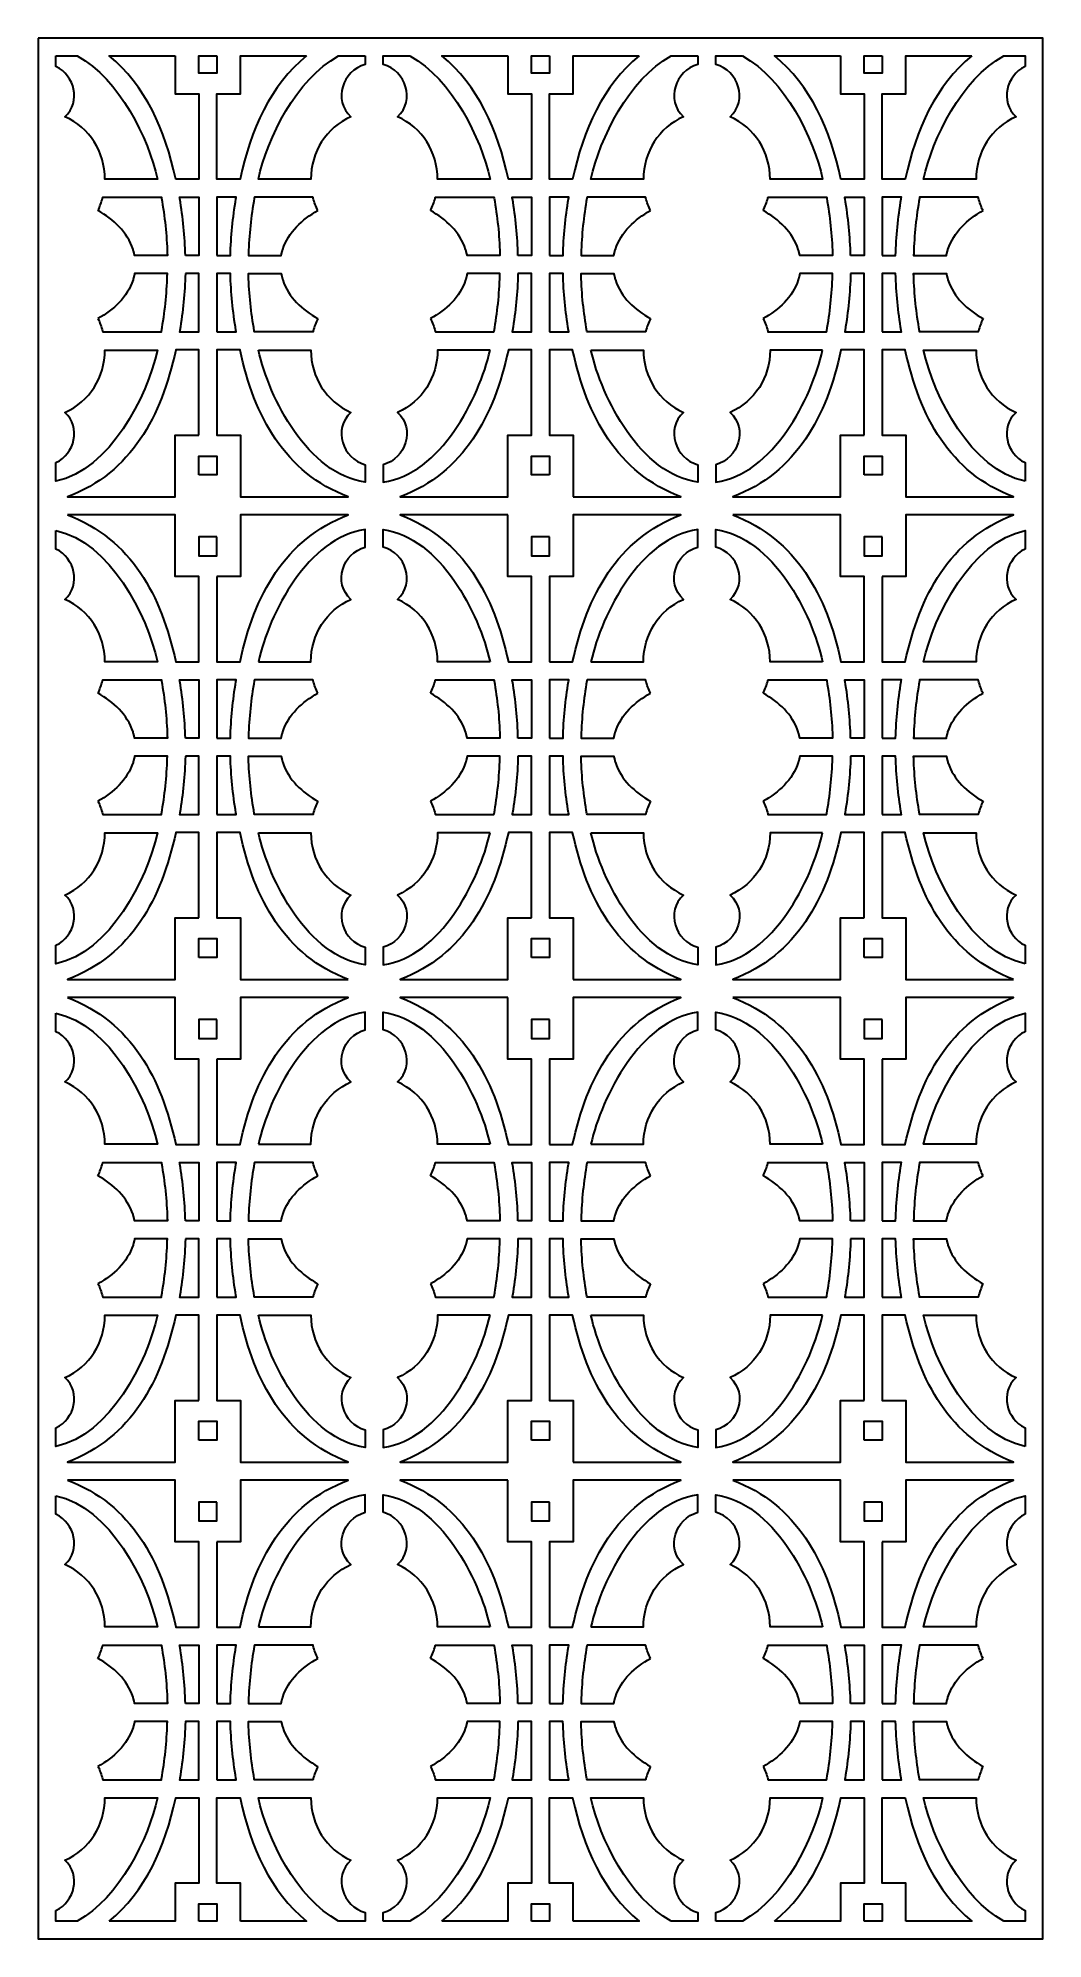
# Model space of a CAD drawing. Header units: centimetres. Extents: x -7.8 to -1.5, y -2.9 to 9.
import ezdxf

# ---------------------------------------------------------------- set-up
doc = ezdxf.new("R2010")
doc.units = ezdxf.units.CM
doc.header["$MEASUREMENT"] = 0
doc.layers.add('layer 1', color=7, linetype='Continuous')

msp = doc.modelspace()

# ---------------------------------------------------------------- linework, layer by layer
at = {"layer": 'layer 1', "color": 250, "lineweight": 30}
for points, knots in [([(-7.77796, 9.00076), (-7.77796, 9.00076), (-7.66571, 9.00076), (-7.66571, 9.00076), (-7.66571, 9.00076), (-7.66571, 9.00076), (-1.61178, 9.00076), (-1.61178, 9.00076), (-1.61178, 9.00076), (-1.61178, 9.00076), (-1.49953, 9.00076), (-1.49953, 9.00076), (-1.49953, 9.00076), (-1.49953, 9.00076), (-1.49953, 8.88851), (-1.49953, 8.88851), (-1.49953, 8.88851), (-1.49953, 8.88851), (-1.49953, -2.76204), (-1.49953, -2.76204), (-1.49953, -2.76204), (-1.49953, -2.76204), (-1.49953, -2.87429), (-1.49953, -2.87429), (-1.49953, -2.87429), (-1.49953, -2.87429), (-1.61178, -2.87429), (-1.61178, -2.87429), (-1.61178, -2.87429), (-1.61178, -2.87429), (-7.66571, -2.87429), (-7.66571, -2.87429), (-7.66571, -2.87429), (-7.66571, -2.87429), (-7.77796, -2.87429), (-7.77796, -2.87429), (-7.77796, -2.87429), (-7.77796, -2.87429), (-7.77796, -2.76204), (-7.77796, -2.76204), (-7.77796, -2.76204), (-7.77796, -2.76204), (-7.77796, 8.88851), (-7.77796, 8.88851), (-7.77796, 8.88851), (-7.77796, 8.88851), (-7.77796, 9.00076), (-7.77796, 9.00076)], [0, 0, 0, 0, 0.07692308, 0.07692308, 0.07692308, 0.07692308, 0.15384615, 0.15384615, 0.15384615, 0.15384615, 0.23076923, 0.23076923, 0.23076923, 0.23076923, 0.30769231, 0.30769231, 0.30769231, 0.30769231, 0.38461538, 0.38461538, 0.38461538, 0.38461538, 0.46153846, 0.46153846, 0.46153846, 0.46153846, 0.53846154, 0.53846154, 0.53846154, 0.53846154, 0.61538462, 0.61538462, 0.61538462, 0.61538462, 0.69230769, 0.69230769, 0.69230769, 0.69230769, 0.76923077, 0.76923077, 0.76923077, 0.76923077, 0.84615385, 0.84615385, 0.84615385, 0.84615385, 1, 1, 1, 1]), ([(-7.66571, 8.88851), (-7.66571, 8.88851), (-7.66571, 8.82289), (-7.66571, 8.82289), (-7.66571, 8.82289), (-7.54921, 8.76644), (-7.50652, 8.60361), (-7.60996, 8.50887), (-7.60996, 8.50887), (-7.60996, 8.50887), (-7.60994, 8.50886), (-7.60994, 8.50886), (-7.60994, 8.50886), (-7.45542, 8.44027), (-7.36091, 8.28962), (-7.35978, 8.11967), (-7.35978, 8.11967), (-7.35978, 8.11967), (-7.03208, 8.11967), (-7.03208, 8.11967), (-7.03208, 8.11967), (-7.08799, 8.37272), (-7.26783, 8.74475), (-7.53235, 8.88851), (-7.53235, 8.88851), (-7.53235, 8.88851), (-7.66571, 8.88851), (-7.66571, 8.88851)], [0, 0, 0, 0, 0.125, 0.125, 0.125, 0.125, 0.25, 0.25, 0.25, 0.25, 0.375, 0.375, 0.375, 0.375, 0.5, 0.5, 0.5, 0.5, 0.625, 0.625, 0.625, 0.625, 0.75, 0.75, 0.75, 0.75, 1, 1, 1, 1]), ([(-6.92051, 8.88851), (-6.92051, 8.88851), (-7.33341, 8.88851), (-7.33341, 8.88851), (-7.33341, 8.88851), (-7.10788, 8.70614), (-6.98386, 8.42817), (-6.91756, 8.11967), (-6.91756, 8.11967), (-6.91756, 8.11967), (-6.91747, 8.11933), (-6.91747, 8.11933), (-6.91747, 8.11933), (-6.91747, 8.11933), (-6.91745, 8.11933), (-6.91745, 8.11933), (-6.91745, 8.11933), (-6.91745, 8.11933), (-6.9174, 8.119), (-6.9174, 8.119), (-6.9174, 8.119), (-6.9174, 8.119), (-6.91739, 8.119), (-6.91739, 8.119), (-6.91739, 8.119), (-6.91739, 8.119), (-6.9173, 8.11867), (-6.9173, 8.11867), (-6.9173, 8.11867), (-6.9173, 8.11867), (-6.91729, 8.11867), (-6.91729, 8.11867), (-6.91729, 8.11867), (-6.91729, 8.11867), (-6.77291, 8.11867), (-6.77291, 8.11867), (-6.77291, 8.11867), (-6.77291, 8.11867), (-6.77291, 8.6523), (-6.77291, 8.6523), (-6.77291, 8.6523), (-6.77291, 8.6523), (-6.91455, 8.6523), (-6.91455, 8.6523), (-6.91455, 8.6523), (-6.91455, 8.6523), (-6.92051, 8.6523), (-6.92051, 8.6523), (-6.92051, 8.6523), (-6.92051, 8.6523), (-6.92051, 8.88851), (-6.92051, 8.88851)], [0, 0, 0, 0, 0.07142857, 0.07142857, 0.07142857, 0.07142857, 0.14285714, 0.14285714, 0.14285714, 0.14285714, 0.21428571, 0.21428571, 0.21428571, 0.21428571, 0.28571429, 0.28571429, 0.28571429, 0.28571429, 0.35714286, 0.35714286, 0.35714286, 0.35714286, 0.42857143, 0.42857143, 0.42857143, 0.42857143, 0.5, 0.5, 0.5, 0.5, 0.57142857, 0.57142857, 0.57142857, 0.57142857, 0.64285714, 0.64285714, 0.64285714, 0.64285714, 0.71428571, 0.71428571, 0.71428571, 0.71428571, 0.78571429, 0.78571429, 0.78571429, 0.78571429, 0.85714286, 0.85714286, 0.85714286, 0.85714286, 1, 1, 1, 1]), ([(-6.66043, 8.88851), (-6.66043, 8.88851), (-6.77284, 8.88851), (-6.77284, 8.88851), (-6.77284, 8.88851), (-6.77284, 8.88851), (-6.77284, 8.78147), (-6.77284, 8.78147), (-6.77284, 8.78147), (-6.77284, 8.78147), (-6.66043, 8.78147), (-6.66043, 8.78147), (-6.66043, 8.78147), (-6.66043, 8.78147), (-6.66043, 8.88851), (-6.66043, 8.88851)], [0, 0, 0, 0, 0.2, 0.2, 0.2, 0.2, 0.4, 0.4, 0.4, 0.4, 0.6, 0.6, 0.6, 0.6, 1, 1, 1, 1]), ([(-6.09994, 8.88851), (-6.09994, 8.88851), (-6.51276, 8.88851), (-6.51276, 8.88851), (-6.51276, 8.88851), (-6.51276, 8.88851), (-6.51276, 8.6523), (-6.51276, 8.6523), (-6.51276, 8.6523), (-6.51276, 8.6523), (-6.51872, 8.6523), (-6.51872, 8.6523), (-6.51872, 8.6523), (-6.51872, 8.6523), (-6.66035, 8.6523), (-6.66035, 8.6523), (-6.66035, 8.6523), (-6.66035, 8.6523), (-6.66035, 8.11867), (-6.66035, 8.11867), (-6.66035, 8.11867), (-6.66035, 8.11867), (-6.51598, 8.11867), (-6.51598, 8.11867), (-6.51598, 8.11867), (-6.51598, 8.11867), (-6.51597, 8.11867), (-6.51597, 8.11867), (-6.51597, 8.11867), (-6.51597, 8.11867), (-6.51589, 8.119), (-6.51589, 8.119), (-6.51589, 8.119), (-6.51589, 8.119), (-6.51587, 8.119), (-6.51587, 8.119), (-6.51587, 8.119), (-6.51587, 8.119), (-6.51581, 8.11933), (-6.51581, 8.11933), (-6.51581, 8.11933), (-6.51581, 8.11933), (-6.51581, 8.11933), (-6.51581, 8.11933), (-6.51581, 8.11933), (-6.51581, 8.11933), (-6.51571, 8.11967), (-6.51571, 8.11967), (-6.51571, 8.11967), (-6.44941, 8.42817), (-6.32546, 8.70614), (-6.09994, 8.88851)], [0, 0, 0, 0, 0.07142857, 0.07142857, 0.07142857, 0.07142857, 0.14285714, 0.14285714, 0.14285714, 0.14285714, 0.21428571, 0.21428571, 0.21428571, 0.21428571, 0.28571429, 0.28571429, 0.28571429, 0.28571429, 0.35714286, 0.35714286, 0.35714286, 0.35714286, 0.42857143, 0.42857143, 0.42857143, 0.42857143, 0.5, 0.5, 0.5, 0.5, 0.57142857, 0.57142857, 0.57142857, 0.57142857, 0.64285714, 0.64285714, 0.64285714, 0.64285714, 0.71428571, 0.71428571, 0.71428571, 0.71428571, 0.78571429, 0.78571429, 0.78571429, 0.78571429, 0.85714286, 0.85714286, 0.85714286, 0.85714286, 1, 1, 1, 1]), ([(-5.73397, 8.88851), (-5.73397, 8.88851), (-5.90097, 8.88851), (-5.90097, 8.88851), (-5.90097, 8.88851), (-6.16549, 8.74475), (-6.34528, 8.37272), (-6.40119, 8.11967), (-6.40119, 8.11967), (-6.40119, 8.11967), (-6.07349, 8.11967), (-6.07349, 8.11967), (-6.07349, 8.11967), (-6.07236, 8.28962), (-5.97785, 8.44027), (-5.82334, 8.50886), (-5.82334, 8.50886), (-5.82334, 8.50886), (-5.82331, 8.50887), (-5.82331, 8.50887), (-5.82331, 8.50887), (-5.93616, 8.61224), (-5.87509, 8.79666), (-5.73397, 8.83553), (-5.73397, 8.83553), (-5.73397, 8.83553), (-5.73397, 8.88851), (-5.73397, 8.88851)], [0, 0, 0, 0, 0.125, 0.125, 0.125, 0.125, 0.25, 0.25, 0.25, 0.25, 0.375, 0.375, 0.375, 0.375, 0.5, 0.5, 0.5, 0.5, 0.625, 0.625, 0.625, 0.625, 0.75, 0.75, 0.75, 0.75, 1, 1, 1, 1]), ([(-5.45444, 8.88851), (-5.45444, 8.88851), (-5.6214, 8.88851), (-5.6214, 8.88851), (-5.6214, 8.88851), (-5.6214, 8.88851), (-5.6214, 8.83553), (-5.6214, 8.83553), (-5.6214, 8.83553), (-5.48028, 8.79666), (-5.4192, 8.61224), (-5.53206, 8.50887), (-5.53206, 8.50887), (-5.53206, 8.50887), (-5.53203, 8.50886), (-5.53203, 8.50886), (-5.53203, 8.50886), (-5.37751, 8.44027), (-5.28301, 8.28962), (-5.28189, 8.11967), (-5.28189, 8.11967), (-5.28189, 8.11967), (-4.95418, 8.11967), (-4.95418, 8.11967), (-4.95418, 8.11967), (-5.01009, 8.37272), (-5.18992, 8.74475), (-5.45444, 8.88851)], [0, 0, 0, 0, 0.125, 0.125, 0.125, 0.125, 0.25, 0.25, 0.25, 0.25, 0.375, 0.375, 0.375, 0.375, 0.5, 0.5, 0.5, 0.5, 0.625, 0.625, 0.625, 0.625, 0.75, 0.75, 0.75, 0.75, 1, 1, 1, 1]), ([(-4.84261, 8.88851), (-4.84261, 8.88851), (-5.2555, 8.88851), (-5.2555, 8.88851), (-5.2555, 8.88851), (-5.02997, 8.70614), (-4.90595, 8.42817), (-4.83965, 8.11967), (-4.83965, 8.11967), (-4.83965, 8.11967), (-4.83956, 8.11933), (-4.83956, 8.11933), (-4.83956, 8.11933), (-4.83956, 8.11933), (-4.83955, 8.11933), (-4.83955, 8.11933), (-4.83955, 8.11933), (-4.83955, 8.11933), (-4.8395, 8.119), (-4.8395, 8.119), (-4.8395, 8.119), (-4.8395, 8.119), (-4.83948, 8.119), (-4.83948, 8.119), (-4.83948, 8.119), (-4.83948, 8.119), (-4.83939, 8.11867), (-4.83939, 8.11867), (-4.83939, 8.11867), (-4.83939, 8.11867), (-4.83938, 8.11867), (-4.83938, 8.11867), (-4.83938, 8.11867), (-4.83938, 8.11867), (-4.69501, 8.11867), (-4.69501, 8.11867), (-4.69501, 8.11867), (-4.69501, 8.11867), (-4.69501, 8.6523), (-4.69501, 8.6523), (-4.69501, 8.6523), (-4.69501, 8.6523), (-4.83664, 8.6523), (-4.83664, 8.6523), (-4.83664, 8.6523), (-4.83664, 8.6523), (-4.84261, 8.6523), (-4.84261, 8.6523), (-4.84261, 8.6523), (-4.84261, 8.6523), (-4.84261, 8.88851), (-4.84261, 8.88851)], [0, 0, 0, 0, 0.07142857, 0.07142857, 0.07142857, 0.07142857, 0.14285714, 0.14285714, 0.14285714, 0.14285714, 0.21428571, 0.21428571, 0.21428571, 0.21428571, 0.28571429, 0.28571429, 0.28571429, 0.28571429, 0.35714286, 0.35714286, 0.35714286, 0.35714286, 0.42857143, 0.42857143, 0.42857143, 0.42857143, 0.5, 0.5, 0.5, 0.5, 0.57142857, 0.57142857, 0.57142857, 0.57142857, 0.64285714, 0.64285714, 0.64285714, 0.64285714, 0.71428571, 0.71428571, 0.71428571, 0.71428571, 0.78571429, 0.78571429, 0.78571429, 0.78571429, 0.85714286, 0.85714286, 0.85714286, 0.85714286, 1, 1, 1, 1]), ([(-4.58252, 8.88851), (-4.58252, 8.88851), (-4.69495, 8.88851), (-4.69495, 8.88851), (-4.69495, 8.88851), (-4.69495, 8.88851), (-4.69495, 8.78147), (-4.69495, 8.78147), (-4.69495, 8.78147), (-4.69495, 8.78147), (-4.58252, 8.78147), (-4.58252, 8.78147), (-4.58252, 8.78147), (-4.58252, 8.78147), (-4.58252, 8.88851), (-4.58252, 8.88851)], [0, 0, 0, 0, 0.2, 0.2, 0.2, 0.2, 0.4, 0.4, 0.4, 0.4, 0.6, 0.6, 0.6, 0.6, 1, 1, 1, 1]), ([(-4.02204, 8.88851), (-4.02204, 8.88851), (-4.43486, 8.88851), (-4.43486, 8.88851), (-4.43486, 8.88851), (-4.43486, 8.88851), (-4.43486, 8.6523), (-4.43486, 8.6523), (-4.43486, 8.6523), (-4.43486, 8.6523), (-4.44082, 8.6523), (-4.44082, 8.6523), (-4.44082, 8.6523), (-4.44082, 8.6523), (-4.58245, 8.6523), (-4.58245, 8.6523), (-4.58245, 8.6523), (-4.58245, 8.6523), (-4.58245, 8.11867), (-4.58245, 8.11867), (-4.58245, 8.11867), (-4.58245, 8.11867), (-4.43808, 8.11867), (-4.43808, 8.11867), (-4.43808, 8.11867), (-4.43808, 8.11867), (-4.43807, 8.11867), (-4.43807, 8.11867), (-4.43807, 8.11867), (-4.43807, 8.11867), (-4.43798, 8.119), (-4.43798, 8.119), (-4.43798, 8.119), (-4.43798, 8.119), (-4.43797, 8.119), (-4.43797, 8.119), (-4.43797, 8.119), (-4.43797, 8.119), (-4.43791, 8.11933), (-4.43791, 8.11933), (-4.43791, 8.11933), (-4.43791, 8.11933), (-4.4379, 8.11933), (-4.4379, 8.11933), (-4.4379, 8.11933), (-4.4379, 8.11933), (-4.43782, 8.11967), (-4.43782, 8.11967), (-4.43782, 8.11967), (-4.37151, 8.42817), (-4.24756, 8.70614), (-4.02204, 8.88851)], [0, 0, 0, 0, 0.07142857, 0.07142857, 0.07142857, 0.07142857, 0.14285714, 0.14285714, 0.14285714, 0.14285714, 0.21428571, 0.21428571, 0.21428571, 0.21428571, 0.28571429, 0.28571429, 0.28571429, 0.28571429, 0.35714286, 0.35714286, 0.35714286, 0.35714286, 0.42857143, 0.42857143, 0.42857143, 0.42857143, 0.5, 0.5, 0.5, 0.5, 0.57142857, 0.57142857, 0.57142857, 0.57142857, 0.64285714, 0.64285714, 0.64285714, 0.64285714, 0.71428571, 0.71428571, 0.71428571, 0.71428571, 0.78571429, 0.78571429, 0.78571429, 0.78571429, 0.85714286, 0.85714286, 0.85714286, 0.85714286, 1, 1, 1, 1]), ([(-3.65606, 8.88851), (-3.65606, 8.88851), (-3.82306, 8.88851), (-3.82306, 8.88851), (-3.82306, 8.88851), (-4.08759, 8.74475), (-4.26738, 8.37272), (-4.32329, 8.11967), (-4.32329, 8.11967), (-4.32329, 8.11967), (-3.99559, 8.11967), (-3.99559, 8.11967), (-3.99559, 8.11967), (-3.99445, 8.28962), (-3.89994, 8.44027), (-3.74543, 8.50886), (-3.74543, 8.50886), (-3.74543, 8.50886), (-3.74542, 8.50887), (-3.74542, 8.50887), (-3.74542, 8.50887), (-3.85826, 8.61224), (-3.79719, 8.79666), (-3.65606, 8.83553), (-3.65606, 8.83553), (-3.65606, 8.83553), (-3.65606, 8.88851), (-3.65606, 8.88851)], [0, 0, 0, 0, 0.125, 0.125, 0.125, 0.125, 0.25, 0.25, 0.25, 0.25, 0.375, 0.375, 0.375, 0.375, 0.5, 0.5, 0.5, 0.5, 0.625, 0.625, 0.625, 0.625, 0.75, 0.75, 0.75, 0.75, 1, 1, 1, 1]), ([(-3.37654, 8.88851), (-3.37654, 8.88851), (-3.54351, 8.88851), (-3.54351, 8.88851), (-3.54351, 8.88851), (-3.54351, 8.88851), (-3.54351, 8.83553), (-3.54351, 8.83553), (-3.54351, 8.83553), (-3.40237, 8.79666), (-3.3413, 8.61224), (-3.45415, 8.50887), (-3.45415, 8.50887), (-3.45415, 8.50887), (-3.45413, 8.50886), (-3.45413, 8.50886), (-3.45413, 8.50886), (-3.29961, 8.44027), (-3.20512, 8.28962), (-3.20398, 8.11967), (-3.20398, 8.11967), (-3.20398, 8.11967), (-2.87627, 8.11967), (-2.87627, 8.11967), (-2.87627, 8.11967), (-2.93218, 8.37272), (-3.11201, 8.74475), (-3.37654, 8.88851)], [0, 0, 0, 0, 0.125, 0.125, 0.125, 0.125, 0.25, 0.25, 0.25, 0.25, 0.375, 0.375, 0.375, 0.375, 0.5, 0.5, 0.5, 0.5, 0.625, 0.625, 0.625, 0.625, 0.75, 0.75, 0.75, 0.75, 1, 1, 1, 1]), ([(-2.76471, 8.88851), (-2.76471, 8.88851), (-3.17759, 8.88851), (-3.17759, 8.88851), (-3.17759, 8.88851), (-2.95207, 8.70614), (-2.82806, 8.42817), (-2.76175, 8.11967), (-2.76175, 8.11967), (-2.76175, 8.11967), (-2.76167, 8.11933), (-2.76167, 8.11933), (-2.76167, 8.11933), (-2.76167, 8.11933), (-2.76165, 8.11933), (-2.76165, 8.11933), (-2.76165, 8.11933), (-2.76165, 8.11933), (-2.76159, 8.119), (-2.76159, 8.119), (-2.76159, 8.119), (-2.76159, 8.119), (-2.76158, 8.119), (-2.76158, 8.119), (-2.76158, 8.119), (-2.76158, 8.119), (-2.76149, 8.11867), (-2.76149, 8.11867), (-2.76149, 8.11867), (-2.76149, 8.11867), (-2.76148, 8.11867), (-2.76148, 8.11867), (-2.76148, 8.11867), (-2.76148, 8.11867), (-2.61711, 8.11867), (-2.61711, 8.11867), (-2.61711, 8.11867), (-2.61711, 8.11867), (-2.61711, 8.6523), (-2.61711, 8.6523), (-2.61711, 8.6523), (-2.61711, 8.6523), (-2.75875, 8.6523), (-2.75875, 8.6523), (-2.75875, 8.6523), (-2.75875, 8.6523), (-2.76471, 8.6523), (-2.76471, 8.6523), (-2.76471, 8.6523), (-2.76471, 8.6523), (-2.76471, 8.88851), (-2.76471, 8.88851)], [0, 0, 0, 0, 0.07142857, 0.07142857, 0.07142857, 0.07142857, 0.14285714, 0.14285714, 0.14285714, 0.14285714, 0.21428571, 0.21428571, 0.21428571, 0.21428571, 0.28571429, 0.28571429, 0.28571429, 0.28571429, 0.35714286, 0.35714286, 0.35714286, 0.35714286, 0.42857143, 0.42857143, 0.42857143, 0.42857143, 0.5, 0.5, 0.5, 0.5, 0.57142857, 0.57142857, 0.57142857, 0.57142857, 0.64285714, 0.64285714, 0.64285714, 0.64285714, 0.71428571, 0.71428571, 0.71428571, 0.71428571, 0.78571429, 0.78571429, 0.78571429, 0.78571429, 0.85714286, 0.85714286, 0.85714286, 0.85714286, 1, 1, 1, 1]), ([(-2.50461, 8.88851), (-2.50461, 8.88851), (-2.61705, 8.88851), (-2.61705, 8.88851), (-2.61705, 8.88851), (-2.61705, 8.88851), (-2.61705, 8.78147), (-2.61705, 8.78147), (-2.61705, 8.78147), (-2.61705, 8.78147), (-2.50461, 8.78147), (-2.50461, 8.78147), (-2.50461, 8.78147), (-2.50461, 8.78147), (-2.50461, 8.88851), (-2.50461, 8.88851)], [0, 0, 0, 0, 0.2, 0.2, 0.2, 0.2, 0.4, 0.4, 0.4, 0.4, 0.6, 0.6, 0.6, 0.6, 1, 1, 1, 1]), ([(-1.94413, 8.88851), (-1.94413, 8.88851), (-2.35696, 8.88851), (-2.35696, 8.88851), (-2.35696, 8.88851), (-2.35696, 8.88851), (-2.35696, 8.6523), (-2.35696, 8.6523), (-2.35696, 8.6523), (-2.35696, 8.6523), (-2.36291, 8.6523), (-2.36291, 8.6523), (-2.36291, 8.6523), (-2.36291, 8.6523), (-2.50455, 8.6523), (-2.50455, 8.6523), (-2.50455, 8.6523), (-2.50455, 8.6523), (-2.50455, 8.11867), (-2.50455, 8.11867), (-2.50455, 8.11867), (-2.50455, 8.11867), (-2.36018, 8.11867), (-2.36018, 8.11867), (-2.36018, 8.11867), (-2.36018, 8.11867), (-2.36017, 8.11867), (-2.36017, 8.11867), (-2.36017, 8.11867), (-2.36017, 8.11867), (-2.36008, 8.119), (-2.36008, 8.119), (-2.36008, 8.119), (-2.36008, 8.119), (-2.36007, 8.119), (-2.36007, 8.119), (-2.36007, 8.119), (-2.36007, 8.119), (-2.36001, 8.11933), (-2.36001, 8.11933), (-2.36001, 8.11933), (-2.36001, 8.11933), (-2.35999, 8.11933), (-2.35999, 8.11933), (-2.35999, 8.11933), (-2.35999, 8.11933), (-2.35991, 8.11967), (-2.35991, 8.11967), (-2.35991, 8.11967), (-2.2936, 8.42817), (-2.16965, 8.70614), (-1.94413, 8.88851)], [0, 0, 0, 0, 0.07142857, 0.07142857, 0.07142857, 0.07142857, 0.14285714, 0.14285714, 0.14285714, 0.14285714, 0.21428571, 0.21428571, 0.21428571, 0.21428571, 0.28571429, 0.28571429, 0.28571429, 0.28571429, 0.35714286, 0.35714286, 0.35714286, 0.35714286, 0.42857143, 0.42857143, 0.42857143, 0.42857143, 0.5, 0.5, 0.5, 0.5, 0.57142857, 0.57142857, 0.57142857, 0.57142857, 0.64285714, 0.64285714, 0.64285714, 0.64285714, 0.71428571, 0.71428571, 0.71428571, 0.71428571, 0.78571429, 0.78571429, 0.78571429, 0.78571429, 0.85714286, 0.85714286, 0.85714286, 0.85714286, 1, 1, 1, 1]), ([(-1.61178, 8.82287), (-1.61178, 8.82287), (-1.61178, 8.88851), (-1.61178, 8.88851), (-1.61178, 8.88851), (-1.61178, 8.88851), (-1.74516, 8.88851), (-1.74516, 8.88851), (-1.74516, 8.88851), (-2.00969, 8.74475), (-2.18948, 8.37272), (-2.24539, 8.11967), (-2.24539, 8.11967), (-2.24539, 8.11967), (-1.91768, 8.11967), (-1.91768, 8.11967), (-1.91768, 8.11967), (-1.91654, 8.28962), (-1.82205, 8.44027), (-1.66753, 8.50886), (-1.66753, 8.50886), (-1.66753, 8.50886), (-1.66751, 8.50887), (-1.66751, 8.50887), (-1.66751, 8.50887), (-1.77093, 8.60361), (-1.72827, 8.76642), (-1.61178, 8.82287)], [0, 0, 0, 0, 0.125, 0.125, 0.125, 0.125, 0.25, 0.25, 0.25, 0.25, 0.375, 0.375, 0.375, 0.375, 0.5, 0.5, 0.5, 0.5, 0.625, 0.625, 0.625, 0.625, 0.75, 0.75, 0.75, 0.75, 1, 1, 1, 1]), ([(-7.40337, 7.92286), (-7.30638, 7.86721), (-7.21999, 7.79046), (-7.18443, 7.6805), (-7.18443, 7.6805), (-7.18443, 7.6805), (-7.18443, 7.6805), (-7.18443, 7.6805), (-7.18443, 7.6805), (-7.18443, 7.6805), (-7.18402, 7.67924), (-7.18402, 7.67924), (-7.18402, 7.67924), (-7.18402, 7.67924), (-7.18401, 7.67924), (-7.18401, 7.67924), (-7.18401, 7.67924), (-7.18401, 7.67924), (-7.18306, 7.67612), (-7.18306, 7.67612), (-7.18306, 7.67612), (-7.18306, 7.67612), (-7.18305, 7.67612), (-7.18305, 7.67612), (-7.18305, 7.67612), (-7.18305, 7.67612), (-7.18289, 7.67552), (-7.18289, 7.67552), (-7.18289, 7.67552), (-7.18289, 7.67552), (-7.18287, 7.67552), (-7.18287, 7.67552), (-7.18287, 7.67552), (-7.18287, 7.67552), (-7.18286, 7.67546), (-7.18286, 7.67546), (-7.18286, 7.67546), (-7.18286, 7.67546), (-7.18285, 7.67546), (-7.18285, 7.67546), (-7.18285, 7.67546), (-7.18285, 7.67546), (-7.18178, 7.67173), (-7.18178, 7.67173), (-7.18178, 7.67173), (-7.18178, 7.67173), (-7.18176, 7.67173), (-7.18176, 7.67173), (-7.18176, 7.67173), (-7.18176, 7.67173), (-7.18161, 7.67119), (-7.18161, 7.67119), (-7.18161, 7.67119), (-7.18161, 7.67119), (-7.1816, 7.67119), (-7.1816, 7.67119), (-7.1816, 7.67119), (-7.1816, 7.67119), (-7.18046, 7.66705), (-7.18046, 7.66705), (-7.18046, 7.66705), (-7.18046, 7.66705), (-7.18045, 7.66705), (-7.18045, 7.66705), (-7.18045, 7.66705), (-7.18045, 7.66705), (-7.18034, 7.66656), (-7.18034, 7.66656), (-7.18034, 7.66656), (-7.18034, 7.66656), (-7.18033, 7.66656), (-7.18033, 7.66656), (-7.18033, 7.66656), (-7.18033, 7.66656), (-7.1791, 7.66187), (-7.1791, 7.66187), (-7.1791, 7.66187), (-7.1791, 7.66187), (-7.17909, 7.66187), (-7.17909, 7.66187), (-7.17909, 7.66187), (-7.17909, 7.66187), (-7.17908, 7.66178), (-7.17908, 7.66178), (-7.17908, 7.66178), (-7.17908, 7.66178), (-7.17907, 7.66178), (-7.17907, 7.66178), (-7.17907, 7.66178), (-7.17907, 7.66178), (-7.17832, 7.65872), (-7.17832, 7.65872), (-7.17832, 7.65872), (-7.17832, 7.65872), (-7.17831, 7.65872), (-7.17831, 7.65872), (-7.17831, 7.65872), (-7.17831, 7.65872), (-7.17818, 7.65813), (-7.17818, 7.65813), (-7.17818, 7.65813), (-7.17818, 7.65813), (-7.17817, 7.65813), (-7.17817, 7.65813), (-7.17817, 7.65813), (-7.17817, 7.65813), (-7.17694, 7.65281), (-7.17694, 7.65281), (-7.17694, 7.65281), (-7.17694, 7.65281), (-7.17693, 7.65281), (-7.17693, 7.65281), (-7.17693, 7.65281), (-7.17693, 7.65281), (-7.17681, 7.65224), (-7.17681, 7.65224), (-7.17681, 7.65224), (-7.17681, 7.65224), (-7.1768, 7.65224), (-7.1768, 7.65224), (-7.1768, 7.65224), (-7.1768, 7.65224), (-7.17607, 7.64872), (-7.17607, 7.64872), (-7.17607, 7.64872), (-7.17607, 7.64872), (-7.17606, 7.64872), (-7.17606, 7.64872), (-7.17606, 7.64872), (-7.17606, 7.64872), (-7.17596, 7.64816), (-7.17596, 7.64816), (-7.17596, 7.64816), (-7.17596, 7.64816), (-7.17595, 7.64816), (-7.17595, 7.64816), (-7.17595, 7.64816), (-7.17595, 7.64816), (-7.17582, 7.64747), (-7.17582, 7.64747), (-7.17582, 7.64747), (-7.17582, 7.64747), (-7.17581, 7.64747), (-7.17581, 7.64747), (-7.17581, 7.64747), (-7.17581, 7.64747), (-7.17513, 7.64402), (-7.17513, 7.64402), (-7.17513, 7.64402), (-7.17513, 7.64402), (-7.17512, 7.64402), (-7.17512, 7.64402), (-7.17512, 7.64402), (-7.17512, 7.64402), (-7.17474, 7.64209), (-7.17474, 7.64209), (-7.17474, 7.64209), (-7.17474, 7.64209), (-7.17473, 7.64209), (-7.17473, 7.64209), (-7.17473, 7.64209), (-7.17473, 7.64209), (-7.17473, 7.64209), (-7.17473, 7.64209), (-7.17473, 7.64209), (-7.17473, 7.64209), (-6.96982, 7.64209), (-6.96982, 7.64209), (-6.96982, 7.64209), (-6.96982, 7.64209), (-6.96994, 7.64699), (-6.96994, 7.64699), (-6.96994, 7.64699), (-6.96994, 7.64699), (-6.96995, 7.64699), (-6.96995, 7.64699), (-6.96995, 7.64699), (-6.96995, 7.64699), (-6.96997, 7.64699), (-6.96997, 7.64699), (-6.96997, 7.64699), (-6.96997, 7.64699), (-6.96997, 7.64701), (-6.96997, 7.64701), (-6.96997, 7.64701), (-6.96997, 7.64701), (-6.97009, 7.65294), (-6.97009, 7.65294), (-6.97009, 7.65294), (-6.97009, 7.65294), (-6.97012, 7.65294), (-6.97012, 7.65294), (-6.97012, 7.65294), (-6.97012, 7.65294), (-6.97013, 7.65294), (-6.97013, 7.65294), (-6.97013, 7.65294), (-6.97013, 7.65294), (-6.97013, 7.65296), (-6.97013, 7.65296), (-6.97013, 7.65296), (-6.97344, 7.76986), (-6.98616, 7.88652), (-7.00649, 8.00096), (-7.00649, 8.00096), (-7.00649, 8.00096), (-7.0065, 8.00096), (-7.0065, 8.00096), (-7.0065, 8.00096), (-7.0065, 8.00096), (-7.0065, 8.00096), (-7.0065, 8.00096), (-7.0065, 8.00096), (-7.0065, 8.00096), (-7.00653, 8.00096), (-7.00653, 8.00096), (-7.00653, 8.00096), (-7.00653, 8.00096), (-7.00748, 8.00641), (-7.00748, 8.00641), (-7.00748, 8.00641), (-7.00748, 8.00641), (-7.00749, 8.00641), (-7.00749, 8.00641), (-7.00749, 8.00641), (-7.00749, 8.00641), (-7.0075, 8.00641), (-7.0075, 8.00641), (-7.0075, 8.00641), (-7.0075, 8.00641), (-7.00751, 8.00641), (-7.00751, 8.00641), (-7.00751, 8.00641), (-7.00751, 8.00641), (-7.37316, 8.00641), (-7.37316, 8.00641), (-7.37316, 8.00641), (-7.37316, 8.00641), (-7.37317, 8.00641), (-7.37317, 8.00641), (-7.37317, 8.00641), (-7.37317, 8.00641), (-7.37354, 8.00504), (-7.37354, 8.00504), (-7.37354, 8.00504), (-7.37354, 8.00504), (-7.37355, 8.00504), (-7.37355, 8.00504), (-7.37355, 8.00504), (-7.37355, 8.00504), (-7.37387, 8.00366), (-7.37387, 8.00366), (-7.37387, 8.00366), (-7.37387, 8.00366), (-7.37388, 8.00366), (-7.37388, 8.00366), (-7.37388, 8.00366), (-7.37388, 8.00366), (-7.37425, 8.00229), (-7.37425, 8.00229), (-7.37425, 8.00229), (-7.37425, 8.00229), (-7.37425, 8.00229), (-7.37425, 8.00229), (-7.37425, 8.00229), (-7.37425, 8.00229), (-7.37458, 8.00094), (-7.37458, 8.00094), (-7.37458, 8.00094), (-7.37458, 8.00094), (-7.37459, 8.00094), (-7.37459, 8.00094), (-7.37459, 8.00094), (-7.38155, 7.97418), (-7.39137, 7.94785), (-7.40337, 7.92286)], [0, 0, 0, 0, 0.01428571, 0.01428571, 0.01428571, 0.01428571, 0.02857143, 0.02857143, 0.02857143, 0.02857143, 0.04285714, 0.04285714, 0.04285714, 0.04285714, 0.05714286, 0.05714286, 0.05714286, 0.05714286, 0.07142857, 0.07142857, 0.07142857, 0.07142857, 0.08571429, 0.08571429, 0.08571429, 0.08571429, 0.1, 0.1, 0.1, 0.1, 0.11428571, 0.11428571, 0.11428571, 0.11428571, 0.12857143, 0.12857143, 0.12857143, 0.12857143, 0.14285714, 0.14285714, 0.14285714, 0.14285714, 0.15714286, 0.15714286, 0.15714286, 0.15714286, 0.17142857, 0.17142857, 0.17142857, 0.17142857, 0.18571429, 0.18571429, 0.18571429, 0.18571429, 0.2, 0.2, 0.2, 0.2, 0.21428571, 0.21428571, 0.21428571, 0.21428571, 0.22857143, 0.22857143, 0.22857143, 0.22857143, 0.24285714, 0.24285714, 0.24285714, 0.24285714, 0.25714286, 0.25714286, 0.25714286, 0.25714286, 0.27142857, 0.27142857, 0.27142857, 0.27142857, 0.28571429, 0.28571429, 0.28571429, 0.28571429, 0.3, 0.3, 0.3, 0.3, 0.31428571, 0.31428571, 0.31428571, 0.31428571, 0.32857143, 0.32857143, 0.32857143, 0.32857143, 0.34285714, 0.34285714, 0.34285714, 0.34285714, 0.35714286, 0.35714286, 0.35714286, 0.35714286, 0.37142857, 0.37142857, 0.37142857, 0.37142857, 0.38571429, 0.38571429, 0.38571429, 0.38571429, 0.4, 0.4, 0.4, 0.4, 0.41428571, 0.41428571, 0.41428571, 0.41428571, 0.42857143, 0.42857143, 0.42857143, 0.42857143, 0.44285714, 0.44285714, 0.44285714, 0.44285714, 0.45714286, 0.45714286, 0.45714286, 0.45714286, 0.47142857, 0.47142857, 0.47142857, 0.47142857, 0.48571429, 0.48571429, 0.48571429, 0.48571429, 0.5, 0.5, 0.5, 0.5, 0.51428571, 0.51428571, 0.51428571, 0.51428571, 0.52857143, 0.52857143, 0.52857143, 0.52857143, 0.54285714, 0.54285714, 0.54285714, 0.54285714, 0.55714286, 0.55714286, 0.55714286, 0.55714286, 0.57142857, 0.57142857, 0.57142857, 0.57142857, 0.58571429, 0.58571429, 0.58571429, 0.58571429, 0.6, 0.6, 0.6, 0.6, 0.61428571, 0.61428571, 0.61428571, 0.61428571, 0.62857143, 0.62857143, 0.62857143, 0.62857143, 0.64285714, 0.64285714, 0.64285714, 0.64285714, 0.65714286, 0.65714286, 0.65714286, 0.65714286, 0.67142857, 0.67142857, 0.67142857, 0.67142857, 0.68571429, 0.68571429, 0.68571429, 0.68571429, 0.7, 0.7, 0.7, 0.7, 0.71428571, 0.71428571, 0.71428571, 0.71428571, 0.72857143, 0.72857143, 0.72857143, 0.72857143, 0.74285714, 0.74285714, 0.74285714, 0.74285714, 0.75714286, 0.75714286, 0.75714286, 0.75714286, 0.77142857, 0.77142857, 0.77142857, 0.77142857, 0.78571429, 0.78571429, 0.78571429, 0.78571429, 0.8, 0.8, 0.8, 0.8, 0.81428571, 0.81428571, 0.81428571, 0.81428571, 0.82857143, 0.82857143, 0.82857143, 0.82857143, 0.84285714, 0.84285714, 0.84285714, 0.84285714, 0.85714286, 0.85714286, 0.85714286, 0.85714286, 0.87142857, 0.87142857, 0.87142857, 0.87142857, 0.88571429, 0.88571429, 0.88571429, 0.88571429, 0.9, 0.9, 0.9, 0.9, 0.91428571, 0.91428571, 0.91428571, 0.91428571, 0.92857143, 0.92857143, 0.92857143, 0.92857143, 0.94285714, 0.94285714, 0.94285714, 0.94285714, 0.95714286, 0.95714286, 0.95714286, 0.95714286, 0.97142857, 0.97142857, 0.97142857, 0.97142857, 1, 1, 1, 1]), ([(-6.85723, 7.64209), (-6.85723, 7.64209), (-6.85722, 7.64209), (-6.85722, 7.64209), (-6.85722, 7.64209), (-6.85722, 7.64209), (-6.77291, 7.64209), (-6.77291, 7.64209), (-6.77291, 7.64209), (-6.77291, 7.64209), (-6.77291, 7.65216), (-6.77291, 7.65216), (-6.77291, 7.65216), (-6.77291, 7.65216), (-6.77291, 7.66883), (-6.77291, 7.66883), (-6.77291, 7.66883), (-6.77291, 7.66883), (-6.77291, 7.6855), (-6.77291, 7.6855), (-6.77291, 7.6855), (-6.77291, 7.6855), (-6.77291, 7.70217), (-6.77291, 7.70217), (-6.77291, 7.70217), (-6.77291, 7.70217), (-6.77291, 7.71884), (-6.77291, 7.71884), (-6.77291, 7.71884), (-6.77291, 7.71884), (-6.77291, 7.73551), (-6.77291, 7.73551), (-6.77291, 7.73551), (-6.77291, 7.73551), (-6.77291, 7.75217), (-6.77291, 7.75217), (-6.77291, 7.75217), (-6.77291, 7.75217), (-6.77291, 7.76884), (-6.77291, 7.76884), (-6.77291, 7.76884), (-6.77291, 7.76884), (-6.77291, 7.78551), (-6.77291, 7.78551), (-6.77291, 7.78551), (-6.77291, 7.78551), (-6.77291, 7.80218), (-6.77291, 7.80218), (-6.77291, 7.80218), (-6.77291, 7.80218), (-6.77291, 7.81885), (-6.77291, 7.81885), (-6.77291, 7.81885), (-6.77291, 7.81885), (-6.77291, 7.83552), (-6.77291, 7.83552), (-6.77291, 7.83552), (-6.77291, 7.83552), (-6.77291, 7.85219), (-6.77291, 7.85219), (-6.77291, 7.85219), (-6.77291, 7.85219), (-6.77291, 7.86886), (-6.77291, 7.86886), (-6.77291, 7.86886), (-6.77291, 7.86886), (-6.77291, 7.88552), (-6.77291, 7.88552), (-6.77291, 7.88552), (-6.77291, 7.88552), (-6.77291, 7.9022), (-6.77291, 7.9022), (-6.77291, 7.9022), (-6.77291, 7.9022), (-6.77291, 7.91886), (-6.77291, 7.91886), (-6.77291, 7.91886), (-6.77291, 7.91886), (-6.77291, 7.93553), (-6.77291, 7.93553), (-6.77291, 7.93553), (-6.77291, 7.93553), (-6.77291, 7.9522), (-6.77291, 7.9522), (-6.77291, 7.9522), (-6.77291, 7.9522), (-6.77291, 7.96886), (-6.77291, 7.96886), (-6.77291, 7.96886), (-6.77291, 7.96886), (-6.77291, 7.98554), (-6.77291, 7.98554), (-6.77291, 7.98554), (-6.77291, 7.98554), (-6.77291, 8.0022), (-6.77291, 8.0022), (-6.77291, 8.0022), (-6.77291, 8.0022), (-6.77291, 8.00641), (-6.77291, 8.00641), (-6.77291, 8.00641), (-6.77291, 8.00641), (-6.89364, 8.00641), (-6.89364, 8.00641), (-6.89364, 8.00641), (-6.89364, 8.00641), (-6.89288, 8.00197), (-6.89288, 8.00197), (-6.89288, 8.00197), (-6.89288, 8.00197), (-6.89287, 8.00197), (-6.89287, 8.00197), (-6.89287, 8.00197), (-6.89287, 8.00197), (-6.89286, 8.00197), (-6.89286, 8.00197), (-6.89286, 8.00197), (-6.89286, 8.00197), (-6.89285, 8.00197), (-6.89285, 8.00197), (-6.89285, 8.00197), (-6.89285, 8.00197), (-6.89191, 7.9965), (-6.89191, 7.9965), (-6.89191, 7.9965), (-6.89191, 7.9965), (-6.8919, 7.9965), (-6.8919, 7.9965), (-6.8919, 7.9965), (-6.8919, 7.9965), (-6.89189, 7.9965), (-6.89189, 7.9965), (-6.89189, 7.9965), (-6.89189, 7.9965), (-6.89187, 7.9965), (-6.89187, 7.9965), (-6.89187, 7.9965), (-6.87244, 7.8794), (-6.86015, 7.76068), (-6.85723, 7.64209)], [0, 0, 0, 0, 0.02777778, 0.02777778, 0.02777778, 0.02777778, 0.05555556, 0.05555556, 0.05555556, 0.05555556, 0.08333333, 0.08333333, 0.08333333, 0.08333333, 0.11111111, 0.11111111, 0.11111111, 0.11111111, 0.13888889, 0.13888889, 0.13888889, 0.13888889, 0.16666667, 0.16666667, 0.16666667, 0.16666667, 0.19444444, 0.19444444, 0.19444444, 0.19444444, 0.22222222, 0.22222222, 0.22222222, 0.22222222, 0.25, 0.25, 0.25, 0.25, 0.27777778, 0.27777778, 0.27777778, 0.27777778, 0.30555556, 0.30555556, 0.30555556, 0.30555556, 0.33333333, 0.33333333, 0.33333333, 0.33333333, 0.36111111, 0.36111111, 0.36111111, 0.36111111, 0.38888889, 0.38888889, 0.38888889, 0.38888889, 0.41666667, 0.41666667, 0.41666667, 0.41666667, 0.44444444, 0.44444444, 0.44444444, 0.44444444, 0.47222222, 0.47222222, 0.47222222, 0.47222222, 0.5, 0.5, 0.5, 0.5, 0.52777778, 0.52777778, 0.52777778, 0.52777778, 0.55555556, 0.55555556, 0.55555556, 0.55555556, 0.58333333, 0.58333333, 0.58333333, 0.58333333, 0.61111111, 0.61111111, 0.61111111, 0.61111111, 0.63888889, 0.63888889, 0.63888889, 0.63888889, 0.66666667, 0.66666667, 0.66666667, 0.66666667, 0.69444444, 0.69444444, 0.69444444, 0.69444444, 0.72222222, 0.72222222, 0.72222222, 0.72222222, 0.75, 0.75, 0.75, 0.75, 0.77777778, 0.77777778, 0.77777778, 0.77777778, 0.80555556, 0.80555556, 0.80555556, 0.80555556, 0.83333333, 0.83333333, 0.83333333, 0.83333333, 0.86111111, 0.86111111, 0.86111111, 0.86111111, 0.88888889, 0.88888889, 0.88888889, 0.88888889, 0.91666667, 0.91666667, 0.91666667, 0.91666667, 0.94444444, 0.94444444, 0.94444444, 0.94444444, 1, 1, 1, 1]), ([(-6.66035, 7.64209), (-6.66035, 7.64209), (-6.66035, 7.65216), (-6.66035, 7.65216), (-6.66035, 7.65216), (-6.66035, 7.65216), (-6.66035, 7.66883), (-6.66035, 7.66883), (-6.66035, 7.66883), (-6.66035, 7.66883), (-6.66035, 7.6855), (-6.66035, 7.6855), (-6.66035, 7.6855), (-6.66035, 7.6855), (-6.66035, 7.70217), (-6.66035, 7.70217), (-6.66035, 7.70217), (-6.66035, 7.70217), (-6.66035, 7.71884), (-6.66035, 7.71884), (-6.66035, 7.71884), (-6.66035, 7.71884), (-6.66035, 7.73551), (-6.66035, 7.73551), (-6.66035, 7.73551), (-6.66035, 7.73551), (-6.66035, 7.75217), (-6.66035, 7.75217), (-6.66035, 7.75217), (-6.66035, 7.75217), (-6.66035, 7.76884), (-6.66035, 7.76884), (-6.66035, 7.76884), (-6.66035, 7.76884), (-6.66035, 7.78551), (-6.66035, 7.78551), (-6.66035, 7.78551), (-6.66035, 7.78551), (-6.66035, 7.80218), (-6.66035, 7.80218), (-6.66035, 7.80218), (-6.66035, 7.80218), (-6.66035, 7.81885), (-6.66035, 7.81885), (-6.66035, 7.81885), (-6.66035, 7.81885), (-6.66035, 7.83552), (-6.66035, 7.83552), (-6.66035, 7.83552), (-6.66035, 7.83552), (-6.66035, 7.85219), (-6.66035, 7.85219), (-6.66035, 7.85219), (-6.66035, 7.85219), (-6.66035, 7.86886), (-6.66035, 7.86886), (-6.66035, 7.86886), (-6.66035, 7.86886), (-6.66035, 7.88552), (-6.66035, 7.88552), (-6.66035, 7.88552), (-6.66035, 7.88552), (-6.66035, 7.9022), (-6.66035, 7.9022), (-6.66035, 7.9022), (-6.66035, 7.9022), (-6.66035, 7.91886), (-6.66035, 7.91886), (-6.66035, 7.91886), (-6.66035, 7.91886), (-6.66035, 7.93553), (-6.66035, 7.93553), (-6.66035, 7.93553), (-6.66035, 7.93553), (-6.66035, 7.9522), (-6.66035, 7.9522), (-6.66035, 7.9522), (-6.66035, 7.9522), (-6.66035, 7.96886), (-6.66035, 7.96886), (-6.66035, 7.96886), (-6.66035, 7.96886), (-6.66035, 7.98554), (-6.66035, 7.98554), (-6.66035, 7.98554), (-6.66035, 7.98554), (-6.66035, 8.0022), (-6.66035, 8.0022), (-6.66035, 8.0022), (-6.66035, 8.0022), (-6.66035, 8.00641), (-6.66035, 8.00641), (-6.66035, 8.00641), (-6.66035, 8.00641), (-6.53964, 8.00641), (-6.53964, 8.00641), (-6.53964, 8.00641), (-6.53964, 8.00641), (-6.54039, 8.00197), (-6.54039, 8.00197), (-6.54039, 8.00197), (-6.54039, 8.00197), (-6.5404, 8.00197), (-6.5404, 8.00197), (-6.5404, 8.00197), (-6.5404, 8.00197), (-6.54041, 8.00197), (-6.54041, 8.00197), (-6.54041, 8.00197), (-6.54041, 8.00197), (-6.54042, 8.00197), (-6.54042, 8.00197), (-6.54042, 8.00197), (-6.54042, 8.00197), (-6.54136, 7.9965), (-6.54136, 7.9965), (-6.54136, 7.9965), (-6.54136, 7.9965), (-6.54137, 7.9965), (-6.54137, 7.9965), (-6.54137, 7.9965), (-6.54137, 7.9965), (-6.54139, 7.9965), (-6.54139, 7.9965), (-6.54139, 7.9965), (-6.54139, 7.9965), (-6.5414, 7.9965), (-6.5414, 7.9965), (-6.5414, 7.9965), (-6.56082, 7.8794), (-6.57313, 7.76068), (-6.57604, 7.64209), (-6.57604, 7.64209), (-6.57604, 7.64209), (-6.57606, 7.64209), (-6.57606, 7.64209), (-6.57606, 7.64209), (-6.57606, 7.64209), (-6.66035, 7.64209), (-6.66035, 7.64209)], [0, 0, 0, 0, 0.02777778, 0.02777778, 0.02777778, 0.02777778, 0.05555556, 0.05555556, 0.05555556, 0.05555556, 0.08333333, 0.08333333, 0.08333333, 0.08333333, 0.11111111, 0.11111111, 0.11111111, 0.11111111, 0.13888889, 0.13888889, 0.13888889, 0.13888889, 0.16666667, 0.16666667, 0.16666667, 0.16666667, 0.19444444, 0.19444444, 0.19444444, 0.19444444, 0.22222222, 0.22222222, 0.22222222, 0.22222222, 0.25, 0.25, 0.25, 0.25, 0.27777778, 0.27777778, 0.27777778, 0.27777778, 0.30555556, 0.30555556, 0.30555556, 0.30555556, 0.33333333, 0.33333333, 0.33333333, 0.33333333, 0.36111111, 0.36111111, 0.36111111, 0.36111111, 0.38888889, 0.38888889, 0.38888889, 0.38888889, 0.41666667, 0.41666667, 0.41666667, 0.41666667, 0.44444444, 0.44444444, 0.44444444, 0.44444444, 0.47222222, 0.47222222, 0.47222222, 0.47222222, 0.5, 0.5, 0.5, 0.5, 0.52777778, 0.52777778, 0.52777778, 0.52777778, 0.55555556, 0.55555556, 0.55555556, 0.55555556, 0.58333333, 0.58333333, 0.58333333, 0.58333333, 0.61111111, 0.61111111, 0.61111111, 0.61111111, 0.63888889, 0.63888889, 0.63888889, 0.63888889, 0.66666667, 0.66666667, 0.66666667, 0.66666667, 0.69444444, 0.69444444, 0.69444444, 0.69444444, 0.72222222, 0.72222222, 0.72222222, 0.72222222, 0.75, 0.75, 0.75, 0.75, 0.77777778, 0.77777778, 0.77777778, 0.77777778, 0.80555556, 0.80555556, 0.80555556, 0.80555556, 0.83333333, 0.83333333, 0.83333333, 0.83333333, 0.86111111, 0.86111111, 0.86111111, 0.86111111, 0.88888889, 0.88888889, 0.88888889, 0.88888889, 0.91666667, 0.91666667, 0.91666667, 0.91666667, 0.94444444, 0.94444444, 0.94444444, 0.94444444, 1, 1, 1, 1]), ([(-6.0299, 7.92286), (-6.12689, 7.86721), (-6.21328, 7.79046), (-6.24883, 7.6805), (-6.24883, 7.6805), (-6.24883, 7.6805), (-6.24885, 7.6805), (-6.24885, 7.6805), (-6.24885, 7.6805), (-6.24885, 7.6805), (-6.24925, 7.67924), (-6.24925, 7.67924), (-6.24925, 7.67924), (-6.24925, 7.67924), (-6.24926, 7.67924), (-6.24926, 7.67924), (-6.24926, 7.67924), (-6.24926, 7.67924), (-6.25021, 7.67612), (-6.25021, 7.67612), (-6.25021, 7.67612), (-6.25021, 7.67612), (-6.25022, 7.67612), (-6.25022, 7.67612), (-6.25022, 7.67612), (-6.25022, 7.67612), (-6.25039, 7.67552), (-6.25039, 7.67552), (-6.25039, 7.67552), (-6.25039, 7.67552), (-6.2504, 7.67552), (-6.2504, 7.67552), (-6.2504, 7.67552), (-6.2504, 7.67552), (-6.25041, 7.67546), (-6.25041, 7.67546), (-6.25041, 7.67546), (-6.25041, 7.67546), (-6.25042, 7.67546), (-6.25042, 7.67546), (-6.25042, 7.67546), (-6.25042, 7.67546), (-6.2515, 7.67173), (-6.2515, 7.67173), (-6.2515, 7.67173), (-6.2515, 7.67173), (-6.25151, 7.67173), (-6.25151, 7.67173), (-6.25151, 7.67173), (-6.25151, 7.67173), (-6.25166, 7.67119), (-6.25166, 7.67119), (-6.25166, 7.67119), (-6.25166, 7.67119), (-6.25167, 7.67119), (-6.25167, 7.67119), (-6.25167, 7.67119), (-6.25167, 7.67119), (-6.25282, 7.66705), (-6.25282, 7.66705), (-6.25282, 7.66705), (-6.25282, 7.66705), (-6.25282, 7.66705), (-6.25282, 7.66705), (-6.25282, 7.66705), (-6.25282, 7.66705), (-6.25293, 7.66656), (-6.25293, 7.66656), (-6.25293, 7.66656), (-6.25293, 7.66656), (-6.25295, 7.66656), (-6.25295, 7.66656), (-6.25295, 7.66656), (-6.25295, 7.66656), (-6.25417, 7.66187), (-6.25417, 7.66187), (-6.25417, 7.66187), (-6.25417, 7.66187), (-6.25418, 7.66187), (-6.25418, 7.66187), (-6.25418, 7.66187), (-6.25418, 7.66187), (-6.25419, 7.66178), (-6.25419, 7.66178), (-6.25419, 7.66178), (-6.25419, 7.66178), (-6.2542, 7.66178), (-6.2542, 7.66178), (-6.2542, 7.66178), (-6.2542, 7.66178), (-6.25495, 7.65872), (-6.25495, 7.65872), (-6.25495, 7.65872), (-6.25495, 7.65872), (-6.25496, 7.65872), (-6.25496, 7.65872), (-6.25496, 7.65872), (-6.25496, 7.65872), (-6.25509, 7.65813), (-6.25509, 7.65813), (-6.25509, 7.65813), (-6.25509, 7.65813), (-6.2551, 7.65813), (-6.2551, 7.65813), (-6.2551, 7.65813), (-6.2551, 7.65813), (-6.25633, 7.65281), (-6.25633, 7.65281), (-6.25633, 7.65281), (-6.25633, 7.65281), (-6.25634, 7.65281), (-6.25634, 7.65281), (-6.25634, 7.65281), (-6.25634, 7.65281), (-6.25646, 7.65224), (-6.25646, 7.65224), (-6.25646, 7.65224), (-6.25646, 7.65224), (-6.25647, 7.65224), (-6.25647, 7.65224), (-6.25647, 7.65224), (-6.25647, 7.65224), (-6.2572, 7.64872), (-6.2572, 7.64872), (-6.2572, 7.64872), (-6.2572, 7.64872), (-6.25721, 7.64872), (-6.25721, 7.64872), (-6.25721, 7.64872), (-6.25721, 7.64872), (-6.25732, 7.64816), (-6.25732, 7.64816), (-6.25732, 7.64816), (-6.25732, 7.64816), (-6.25733, 7.64816), (-6.25733, 7.64816), (-6.25733, 7.64816), (-6.25733, 7.64816), (-6.25746, 7.64747), (-6.25746, 7.64747), (-6.25746, 7.64747), (-6.25746, 7.64747), (-6.25747, 7.64747), (-6.25747, 7.64747), (-6.25747, 7.64747), (-6.25747, 7.64747), (-6.25814, 7.64402), (-6.25814, 7.64402), (-6.25814, 7.64402), (-6.25814, 7.64402), (-6.25815, 7.64402), (-6.25815, 7.64402), (-6.25815, 7.64402), (-6.25815, 7.64402), (-6.25853, 7.64209), (-6.25853, 7.64209), (-6.25853, 7.64209), (-6.25853, 7.64209), (-6.25854, 7.64209), (-6.25854, 7.64209), (-6.25854, 7.64209), (-6.25854, 7.64209), (-6.25855, 7.64209), (-6.25855, 7.64209), (-6.25855, 7.64209), (-6.25855, 7.64209), (-6.46346, 7.64209), (-6.46346, 7.64209), (-6.46346, 7.64209), (-6.46346, 7.64209), (-6.46333, 7.64699), (-6.46333, 7.64699), (-6.46333, 7.64699), (-6.46333, 7.64699), (-6.46332, 7.64699), (-6.46332, 7.64699), (-6.46332, 7.64699), (-6.46332, 7.64699), (-6.46331, 7.64699), (-6.46331, 7.64699), (-6.46331, 7.64699), (-6.46331, 7.64699), (-6.46331, 7.64701), (-6.46331, 7.64701), (-6.46331, 7.64701), (-6.46331, 7.64701), (-6.46318, 7.65294), (-6.46318, 7.65294), (-6.46318, 7.65294), (-6.46318, 7.65294), (-6.46316, 7.65294), (-6.46316, 7.65294), (-6.46316, 7.65294), (-6.46316, 7.65294), (-6.46315, 7.65294), (-6.46315, 7.65294), (-6.46315, 7.65294), (-6.46315, 7.65294), (-6.46315, 7.65296), (-6.46315, 7.65296), (-6.46315, 7.65296), (-6.45983, 7.76986), (-6.4471, 7.88652), (-6.42678, 8.00096), (-6.42678, 8.00096), (-6.42678, 8.00096), (-6.42678, 8.00096), (-6.42678, 8.00096), (-6.42678, 8.00096), (-6.42678, 8.00096), (-6.42676, 8.00096), (-6.42676, 8.00096), (-6.42676, 8.00096), (-6.42676, 8.00096), (-6.42675, 8.00096), (-6.42675, 8.00096), (-6.42675, 8.00096), (-6.42675, 8.00096), (-6.42579, 8.00641), (-6.42579, 8.00641), (-6.42579, 8.00641), (-6.42579, 8.00641), (-6.42578, 8.00641), (-6.42578, 8.00641), (-6.42578, 8.00641), (-6.42578, 8.00641), (-6.42577, 8.00641), (-6.42577, 8.00641), (-6.42577, 8.00641), (-6.42577, 8.00641), (-6.42576, 8.00641), (-6.42576, 8.00641), (-6.42576, 8.00641), (-6.42576, 8.00641), (-6.06011, 8.00641), (-6.06011, 8.00641), (-6.06011, 8.00641), (-6.06011, 8.00641), (-6.0601, 8.00641), (-6.0601, 8.00641), (-6.0601, 8.00641), (-6.0601, 8.00641), (-6.05973, 8.00504), (-6.05973, 8.00504), (-6.05973, 8.00504), (-6.05973, 8.00504), (-6.05973, 8.00504), (-6.05973, 8.00504), (-6.05973, 8.00504), (-6.05973, 8.00504), (-6.0594, 8.00366), (-6.0594, 8.00366), (-6.0594, 8.00366), (-6.0594, 8.00366), (-6.05939, 8.00366), (-6.05939, 8.00366), (-6.05939, 8.00366), (-6.05939, 8.00366), (-6.05903, 8.00229), (-6.05903, 8.00229), (-6.05903, 8.00229), (-6.05903, 8.00229), (-6.05902, 8.00229), (-6.05902, 8.00229), (-6.05902, 8.00229), (-6.05902, 8.00229), (-6.05869, 8.00094), (-6.05869, 8.00094), (-6.05869, 8.00094), (-6.05869, 8.00094), (-6.05868, 8.00094), (-6.05868, 8.00094), (-6.05868, 8.00094), (-6.05172, 7.97418), (-6.04191, 7.94785), (-6.0299, 7.92286)], [0, 0, 0, 0, 0.01428571, 0.01428571, 0.01428571, 0.01428571, 0.02857143, 0.02857143, 0.02857143, 0.02857143, 0.04285714, 0.04285714, 0.04285714, 0.04285714, 0.05714286, 0.05714286, 0.05714286, 0.05714286, 0.07142857, 0.07142857, 0.07142857, 0.07142857, 0.08571429, 0.08571429, 0.08571429, 0.08571429, 0.1, 0.1, 0.1, 0.1, 0.11428571, 0.11428571, 0.11428571, 0.11428571, 0.12857143, 0.12857143, 0.12857143, 0.12857143, 0.14285714, 0.14285714, 0.14285714, 0.14285714, 0.15714286, 0.15714286, 0.15714286, 0.15714286, 0.17142857, 0.17142857, 0.17142857, 0.17142857, 0.18571429, 0.18571429, 0.18571429, 0.18571429, 0.2, 0.2, 0.2, 0.2, 0.21428571, 0.21428571, 0.21428571, 0.21428571, 0.22857143, 0.22857143, 0.22857143, 0.22857143, 0.24285714, 0.24285714, 0.24285714, 0.24285714, 0.25714286, 0.25714286, 0.25714286, 0.25714286, 0.27142857, 0.27142857, 0.27142857, 0.27142857, 0.28571429, 0.28571429, 0.28571429, 0.28571429, 0.3, 0.3, 0.3, 0.3, 0.31428571, 0.31428571, 0.31428571, 0.31428571, 0.32857143, 0.32857143, 0.32857143, 0.32857143, 0.34285714, 0.34285714, 0.34285714, 0.34285714, 0.35714286, 0.35714286, 0.35714286, 0.35714286, 0.37142857, 0.37142857, 0.37142857, 0.37142857, 0.38571429, 0.38571429, 0.38571429, 0.38571429, 0.4, 0.4, 0.4, 0.4, 0.41428571, 0.41428571, 0.41428571, 0.41428571, 0.42857143, 0.42857143, 0.42857143, 0.42857143, 0.44285714, 0.44285714, 0.44285714, 0.44285714, 0.45714286, 0.45714286, 0.45714286, 0.45714286, 0.47142857, 0.47142857, 0.47142857, 0.47142857, 0.48571429, 0.48571429, 0.48571429, 0.48571429, 0.5, 0.5, 0.5, 0.5, 0.51428571, 0.51428571, 0.51428571, 0.51428571, 0.52857143, 0.52857143, 0.52857143, 0.52857143, 0.54285714, 0.54285714, 0.54285714, 0.54285714, 0.55714286, 0.55714286, 0.55714286, 0.55714286, 0.57142857, 0.57142857, 0.57142857, 0.57142857, 0.58571429, 0.58571429, 0.58571429, 0.58571429, 0.6, 0.6, 0.6, 0.6, 0.61428571, 0.61428571, 0.61428571, 0.61428571, 0.62857143, 0.62857143, 0.62857143, 0.62857143, 0.64285714, 0.64285714, 0.64285714, 0.64285714, 0.65714286, 0.65714286, 0.65714286, 0.65714286, 0.67142857, 0.67142857, 0.67142857, 0.67142857, 0.68571429, 0.68571429, 0.68571429, 0.68571429, 0.7, 0.7, 0.7, 0.7, 0.71428571, 0.71428571, 0.71428571, 0.71428571, 0.72857143, 0.72857143, 0.72857143, 0.72857143, 0.74285714, 0.74285714, 0.74285714, 0.74285714, 0.75714286, 0.75714286, 0.75714286, 0.75714286, 0.77142857, 0.77142857, 0.77142857, 0.77142857, 0.78571429, 0.78571429, 0.78571429, 0.78571429, 0.8, 0.8, 0.8, 0.8, 0.81428571, 0.81428571, 0.81428571, 0.81428571, 0.82857143, 0.82857143, 0.82857143, 0.82857143, 0.84285714, 0.84285714, 0.84285714, 0.84285714, 0.85714286, 0.85714286, 0.85714286, 0.85714286, 0.87142857, 0.87142857, 0.87142857, 0.87142857, 0.88571429, 0.88571429, 0.88571429, 0.88571429, 0.9, 0.9, 0.9, 0.9, 0.91428571, 0.91428571, 0.91428571, 0.91428571, 0.92857143, 0.92857143, 0.92857143, 0.92857143, 0.94285714, 0.94285714, 0.94285714, 0.94285714, 0.95714286, 0.95714286, 0.95714286, 0.95714286, 0.97142857, 0.97142857, 0.97142857, 0.97142857, 1, 1, 1, 1]), ([(-5.32547, 7.92286), (-5.22847, 7.86721), (-5.14208, 7.79046), (-5.10653, 7.6805), (-5.10653, 7.6805), (-5.10653, 7.6805), (-5.10652, 7.6805), (-5.10652, 7.6805), (-5.10652, 7.6805), (-5.10652, 7.6805), (-5.10611, 7.67924), (-5.10611, 7.67924), (-5.10611, 7.67924), (-5.10611, 7.67924), (-5.10611, 7.67924), (-5.10611, 7.67924), (-5.10611, 7.67924), (-5.10611, 7.67924), (-5.10516, 7.67612), (-5.10516, 7.67612), (-5.10516, 7.67612), (-5.10516, 7.67612), (-5.10515, 7.67612), (-5.10515, 7.67612), (-5.10515, 7.67612), (-5.10515, 7.67612), (-5.10498, 7.67552), (-5.10498, 7.67552), (-5.10498, 7.67552), (-5.10498, 7.67552), (-5.10497, 7.67552), (-5.10497, 7.67552), (-5.10497, 7.67552), (-5.10497, 7.67552), (-5.10496, 7.67546), (-5.10496, 7.67546), (-5.10496, 7.67546), (-5.10496, 7.67546), (-5.10495, 7.67546), (-5.10495, 7.67546), (-5.10495, 7.67546), (-5.10495, 7.67546), (-5.10387, 7.67173), (-5.10387, 7.67173), (-5.10387, 7.67173), (-5.10387, 7.67173), (-5.10387, 7.67173), (-5.10387, 7.67173), (-5.10387, 7.67173), (-5.10387, 7.67173), (-5.10372, 7.67119), (-5.10372, 7.67119), (-5.10372, 7.67119), (-5.10372, 7.67119), (-5.10371, 7.67119), (-5.10371, 7.67119), (-5.10371, 7.67119), (-5.10371, 7.67119), (-5.10256, 7.66705), (-5.10256, 7.66705), (-5.10256, 7.66705), (-5.10256, 7.66705), (-5.10255, 7.66705), (-5.10255, 7.66705), (-5.10255, 7.66705), (-5.10255, 7.66705), (-5.10244, 7.66656), (-5.10244, 7.66656), (-5.10244, 7.66656), (-5.10244, 7.66656), (-5.10243, 7.66656), (-5.10243, 7.66656), (-5.10243, 7.66656), (-5.10243, 7.66656), (-5.10119, 7.66187), (-5.10119, 7.66187), (-5.10119, 7.66187), (-5.10119, 7.66187), (-5.10119, 7.66187), (-5.10119, 7.66187), (-5.10119, 7.66187), (-5.10119, 7.66187), (-5.10118, 7.66178), (-5.10118, 7.66178), (-5.10118, 7.66178), (-5.10118, 7.66178), (-5.10116, 7.66178), (-5.10116, 7.66178), (-5.10116, 7.66178), (-5.10116, 7.66178), (-5.10042, 7.65872), (-5.10042, 7.65872), (-5.10042, 7.65872), (-5.10042, 7.65872), (-5.1004, 7.65872), (-5.1004, 7.65872), (-5.1004, 7.65872), (-5.1004, 7.65872), (-5.10028, 7.65813), (-5.10028, 7.65813), (-5.10028, 7.65813), (-5.10028, 7.65813), (-5.10026, 7.65813), (-5.10026, 7.65813), (-5.10026, 7.65813), (-5.10026, 7.65813), (-5.09905, 7.65281), (-5.09905, 7.65281), (-5.09905, 7.65281), (-5.09905, 7.65281), (-5.09904, 7.65281), (-5.09904, 7.65281), (-5.09904, 7.65281), (-5.09904, 7.65281), (-5.09891, 7.65224), (-5.09891, 7.65224), (-5.09891, 7.65224), (-5.09891, 7.65224), (-5.0989, 7.65224), (-5.0989, 7.65224), (-5.0989, 7.65224), (-5.0989, 7.65224), (-5.09818, 7.64872), (-5.09818, 7.64872), (-5.09818, 7.64872), (-5.09818, 7.64872), (-5.09816, 7.64872), (-5.09816, 7.64872), (-5.09816, 7.64872), (-5.09816, 7.64872), (-5.09806, 7.64816), (-5.09806, 7.64816), (-5.09806, 7.64816), (-5.09806, 7.64816), (-5.09805, 7.64816), (-5.09805, 7.64816), (-5.09805, 7.64816), (-5.09805, 7.64816), (-5.09791, 7.64747), (-5.09791, 7.64747), (-5.09791, 7.64747), (-5.09791, 7.64747), (-5.0979, 7.64747), (-5.0979, 7.64747), (-5.0979, 7.64747), (-5.0979, 7.64747), (-5.09722, 7.64402), (-5.09722, 7.64402), (-5.09722, 7.64402), (-5.09722, 7.64402), (-5.09722, 7.64402), (-5.09722, 7.64402), (-5.09722, 7.64402), (-5.09722, 7.64402), (-5.09684, 7.64209), (-5.09684, 7.64209), (-5.09684, 7.64209), (-5.09684, 7.64209), (-5.09683, 7.64209), (-5.09683, 7.64209), (-5.09683, 7.64209), (-5.09683, 7.64209), (-5.09682, 7.64209), (-5.09682, 7.64209), (-5.09682, 7.64209), (-5.09682, 7.64209), (-4.89192, 7.64209), (-4.89192, 7.64209), (-4.89192, 7.64209), (-4.89192, 7.64209), (-4.89204, 7.64699), (-4.89204, 7.64699), (-4.89204, 7.64699), (-4.89204, 7.64699), (-4.89205, 7.64699), (-4.89205, 7.64699), (-4.89205, 7.64699), (-4.89205, 7.64699), (-4.89207, 7.64699), (-4.89207, 7.64699), (-4.89207, 7.64699), (-4.89207, 7.64699), (-4.89207, 7.64701), (-4.89207, 7.64701), (-4.89207, 7.64701), (-4.89207, 7.64701), (-4.8922, 7.65294), (-4.8922, 7.65294), (-4.8922, 7.65294), (-4.8922, 7.65294), (-4.89221, 7.65294), (-4.89221, 7.65294), (-4.89221, 7.65294), (-4.89221, 7.65294), (-4.89222, 7.65294), (-4.89222, 7.65294), (-4.89222, 7.65294), (-4.89222, 7.65294), (-4.89222, 7.65296), (-4.89222, 7.65296), (-4.89222, 7.65296), (-4.89555, 7.76986), (-4.90826, 7.88652), (-4.92858, 8.00096), (-4.92858, 8.00096), (-4.92858, 8.00096), (-4.9286, 8.00096), (-4.9286, 8.00096), (-4.9286, 8.00096), (-4.9286, 8.00096), (-4.92861, 8.00096), (-4.92861, 8.00096), (-4.92861, 8.00096), (-4.92861, 8.00096), (-4.92863, 8.00096), (-4.92863, 8.00096), (-4.92863, 8.00096), (-4.92863, 8.00096), (-4.92957, 8.00641), (-4.92957, 8.00641), (-4.92957, 8.00641), (-4.92957, 8.00641), (-4.92958, 8.00641), (-4.92958, 8.00641), (-4.92958, 8.00641), (-4.92958, 8.00641), (-4.92959, 8.00641), (-4.92959, 8.00641), (-4.92959, 8.00641), (-4.92959, 8.00641), (-4.92962, 8.00641), (-4.92962, 8.00641), (-4.92962, 8.00641), (-4.92962, 8.00641), (-5.29527, 8.00641), (-5.29527, 8.00641), (-5.29527, 8.00641), (-5.29527, 8.00641), (-5.29527, 8.00641), (-5.29527, 8.00641), (-5.29527, 8.00641), (-5.29527, 8.00641), (-5.29563, 8.00504), (-5.29563, 8.00504), (-5.29563, 8.00504), (-5.29563, 8.00504), (-5.29564, 8.00504), (-5.29564, 8.00504), (-5.29564, 8.00504), (-5.29564, 8.00504), (-5.29597, 8.00366), (-5.29597, 8.00366), (-5.29597, 8.00366), (-5.29597, 8.00366), (-5.29597, 8.00366), (-5.29597, 8.00366), (-5.29597, 8.00366), (-5.29597, 8.00366), (-5.29634, 8.00229), (-5.29634, 8.00229), (-5.29634, 8.00229), (-5.29634, 8.00229), (-5.29635, 8.00229), (-5.29635, 8.00229), (-5.29635, 8.00229), (-5.29635, 8.00229), (-5.29667, 8.00094), (-5.29667, 8.00094), (-5.29667, 8.00094), (-5.29667, 8.00094), (-5.29668, 8.00094), (-5.29668, 8.00094), (-5.29668, 8.00094), (-5.30365, 7.97418), (-5.31347, 7.94785), (-5.32547, 7.92286)], [0, 0, 0, 0, 0.01428571, 0.01428571, 0.01428571, 0.01428571, 0.02857143, 0.02857143, 0.02857143, 0.02857143, 0.04285714, 0.04285714, 0.04285714, 0.04285714, 0.05714286, 0.05714286, 0.05714286, 0.05714286, 0.07142857, 0.07142857, 0.07142857, 0.07142857, 0.08571429, 0.08571429, 0.08571429, 0.08571429, 0.1, 0.1, 0.1, 0.1, 0.11428571, 0.11428571, 0.11428571, 0.11428571, 0.12857143, 0.12857143, 0.12857143, 0.12857143, 0.14285714, 0.14285714, 0.14285714, 0.14285714, 0.15714286, 0.15714286, 0.15714286, 0.15714286, 0.17142857, 0.17142857, 0.17142857, 0.17142857, 0.18571429, 0.18571429, 0.18571429, 0.18571429, 0.2, 0.2, 0.2, 0.2, 0.21428571, 0.21428571, 0.21428571, 0.21428571, 0.22857143, 0.22857143, 0.22857143, 0.22857143, 0.24285714, 0.24285714, 0.24285714, 0.24285714, 0.25714286, 0.25714286, 0.25714286, 0.25714286, 0.27142857, 0.27142857, 0.27142857, 0.27142857, 0.28571429, 0.28571429, 0.28571429, 0.28571429, 0.3, 0.3, 0.3, 0.3, 0.31428571, 0.31428571, 0.31428571, 0.31428571, 0.32857143, 0.32857143, 0.32857143, 0.32857143, 0.34285714, 0.34285714, 0.34285714, 0.34285714, 0.35714286, 0.35714286, 0.35714286, 0.35714286, 0.37142857, 0.37142857, 0.37142857, 0.37142857, 0.38571429, 0.38571429, 0.38571429, 0.38571429, 0.4, 0.4, 0.4, 0.4, 0.41428571, 0.41428571, 0.41428571, 0.41428571, 0.42857143, 0.42857143, 0.42857143, 0.42857143, 0.44285714, 0.44285714, 0.44285714, 0.44285714, 0.45714286, 0.45714286, 0.45714286, 0.45714286, 0.47142857, 0.47142857, 0.47142857, 0.47142857, 0.48571429, 0.48571429, 0.48571429, 0.48571429, 0.5, 0.5, 0.5, 0.5, 0.51428571, 0.51428571, 0.51428571, 0.51428571, 0.52857143, 0.52857143, 0.52857143, 0.52857143, 0.54285714, 0.54285714, 0.54285714, 0.54285714, 0.55714286, 0.55714286, 0.55714286, 0.55714286, 0.57142857, 0.57142857, 0.57142857, 0.57142857, 0.58571429, 0.58571429, 0.58571429, 0.58571429, 0.6, 0.6, 0.6, 0.6, 0.61428571, 0.61428571, 0.61428571, 0.61428571, 0.62857143, 0.62857143, 0.62857143, 0.62857143, 0.64285714, 0.64285714, 0.64285714, 0.64285714, 0.65714286, 0.65714286, 0.65714286, 0.65714286, 0.67142857, 0.67142857, 0.67142857, 0.67142857, 0.68571429, 0.68571429, 0.68571429, 0.68571429, 0.7, 0.7, 0.7, 0.7, 0.71428571, 0.71428571, 0.71428571, 0.71428571, 0.72857143, 0.72857143, 0.72857143, 0.72857143, 0.74285714, 0.74285714, 0.74285714, 0.74285714, 0.75714286, 0.75714286, 0.75714286, 0.75714286, 0.77142857, 0.77142857, 0.77142857, 0.77142857, 0.78571429, 0.78571429, 0.78571429, 0.78571429, 0.8, 0.8, 0.8, 0.8, 0.81428571, 0.81428571, 0.81428571, 0.81428571, 0.82857143, 0.82857143, 0.82857143, 0.82857143, 0.84285714, 0.84285714, 0.84285714, 0.84285714, 0.85714286, 0.85714286, 0.85714286, 0.85714286, 0.87142857, 0.87142857, 0.87142857, 0.87142857, 0.88571429, 0.88571429, 0.88571429, 0.88571429, 0.9, 0.9, 0.9, 0.9, 0.91428571, 0.91428571, 0.91428571, 0.91428571, 0.92857143, 0.92857143, 0.92857143, 0.92857143, 0.94285714, 0.94285714, 0.94285714, 0.94285714, 0.95714286, 0.95714286, 0.95714286, 0.95714286, 0.97142857, 0.97142857, 0.97142857, 0.97142857, 1, 1, 1, 1]), ([(-4.77932, 7.64209), (-4.77932, 7.64209), (-4.77931, 7.64209), (-4.77931, 7.64209), (-4.77931, 7.64209), (-4.77931, 7.64209), (-4.69501, 7.64209), (-4.69501, 7.64209), (-4.69501, 7.64209), (-4.69501, 7.64209), (-4.69501, 7.65216), (-4.69501, 7.65216), (-4.69501, 7.65216), (-4.69501, 7.65216), (-4.69501, 7.66883), (-4.69501, 7.66883), (-4.69501, 7.66883), (-4.69501, 7.66883), (-4.69501, 7.6855), (-4.69501, 7.6855), (-4.69501, 7.6855), (-4.69501, 7.6855), (-4.69501, 7.70217), (-4.69501, 7.70217), (-4.69501, 7.70217), (-4.69501, 7.70217), (-4.69501, 7.71884), (-4.69501, 7.71884), (-4.69501, 7.71884), (-4.69501, 7.71884), (-4.69501, 7.73551), (-4.69501, 7.73551), (-4.69501, 7.73551), (-4.69501, 7.73551), (-4.69501, 7.75217), (-4.69501, 7.75217), (-4.69501, 7.75217), (-4.69501, 7.75217), (-4.69501, 7.76884), (-4.69501, 7.76884), (-4.69501, 7.76884), (-4.69501, 7.76884), (-4.69501, 7.78551), (-4.69501, 7.78551), (-4.69501, 7.78551), (-4.69501, 7.78551), (-4.69501, 7.80218), (-4.69501, 7.80218), (-4.69501, 7.80218), (-4.69501, 7.80218), (-4.69501, 7.81885), (-4.69501, 7.81885), (-4.69501, 7.81885), (-4.69501, 7.81885), (-4.69501, 7.83552), (-4.69501, 7.83552), (-4.69501, 7.83552), (-4.69501, 7.83552), (-4.69501, 7.85219), (-4.69501, 7.85219), (-4.69501, 7.85219), (-4.69501, 7.85219), (-4.69501, 7.86886), (-4.69501, 7.86886), (-4.69501, 7.86886), (-4.69501, 7.86886), (-4.69501, 7.88552), (-4.69501, 7.88552), (-4.69501, 7.88552), (-4.69501, 7.88552), (-4.69501, 7.9022), (-4.69501, 7.9022), (-4.69501, 7.9022), (-4.69501, 7.9022), (-4.69501, 7.91886), (-4.69501, 7.91886), (-4.69501, 7.91886), (-4.69501, 7.91886), (-4.69501, 7.93553), (-4.69501, 7.93553), (-4.69501, 7.93553), (-4.69501, 7.93553), (-4.69501, 7.9522), (-4.69501, 7.9522), (-4.69501, 7.9522), (-4.69501, 7.9522), (-4.69501, 7.96886), (-4.69501, 7.96886), (-4.69501, 7.96886), (-4.69501, 7.96886), (-4.69501, 7.98554), (-4.69501, 7.98554), (-4.69501, 7.98554), (-4.69501, 7.98554), (-4.69501, 8.0022), (-4.69501, 8.0022), (-4.69501, 8.0022), (-4.69501, 8.0022), (-4.69501, 8.00641), (-4.69501, 8.00641), (-4.69501, 8.00641), (-4.69501, 8.00641), (-4.81574, 8.00641), (-4.81574, 8.00641), (-4.81574, 8.00641), (-4.81574, 8.00641), (-4.81498, 8.00197), (-4.81498, 8.00197), (-4.81498, 8.00197), (-4.81498, 8.00197), (-4.81498, 8.00197), (-4.81498, 8.00197), (-4.81498, 8.00197), (-4.81498, 8.00197), (-4.81497, 8.00197), (-4.81497, 8.00197), (-4.81497, 8.00197), (-4.81497, 8.00197), (-4.81494, 8.00197), (-4.81494, 8.00197), (-4.81494, 8.00197), (-4.81494, 8.00197), (-4.81401, 7.9965), (-4.81401, 7.9965), (-4.81401, 7.9965), (-4.81401, 7.9965), (-4.81399, 7.9965), (-4.81399, 7.9965), (-4.81399, 7.9965), (-4.81399, 7.9965), (-4.81398, 7.9965), (-4.81398, 7.9965), (-4.81398, 7.9965), (-4.81398, 7.9965), (-4.81398, 7.9965), (-4.81398, 7.9965), (-4.81398, 7.9965), (-4.79454, 7.8794), (-4.78224, 7.76068), (-4.77932, 7.64209)], [0, 0, 0, 0, 0.02777778, 0.02777778, 0.02777778, 0.02777778, 0.05555556, 0.05555556, 0.05555556, 0.05555556, 0.08333333, 0.08333333, 0.08333333, 0.08333333, 0.11111111, 0.11111111, 0.11111111, 0.11111111, 0.13888889, 0.13888889, 0.13888889, 0.13888889, 0.16666667, 0.16666667, 0.16666667, 0.16666667, 0.19444444, 0.19444444, 0.19444444, 0.19444444, 0.22222222, 0.22222222, 0.22222222, 0.22222222, 0.25, 0.25, 0.25, 0.25, 0.27777778, 0.27777778, 0.27777778, 0.27777778, 0.30555556, 0.30555556, 0.30555556, 0.30555556, 0.33333333, 0.33333333, 0.33333333, 0.33333333, 0.36111111, 0.36111111, 0.36111111, 0.36111111, 0.38888889, 0.38888889, 0.38888889, 0.38888889, 0.41666667, 0.41666667, 0.41666667, 0.41666667, 0.44444444, 0.44444444, 0.44444444, 0.44444444, 0.47222222, 0.47222222, 0.47222222, 0.47222222, 0.5, 0.5, 0.5, 0.5, 0.52777778, 0.52777778, 0.52777778, 0.52777778, 0.55555556, 0.55555556, 0.55555556, 0.55555556, 0.58333333, 0.58333333, 0.58333333, 0.58333333, 0.61111111, 0.61111111, 0.61111111, 0.61111111, 0.63888889, 0.63888889, 0.63888889, 0.63888889, 0.66666667, 0.66666667, 0.66666667, 0.66666667, 0.69444444, 0.69444444, 0.69444444, 0.69444444, 0.72222222, 0.72222222, 0.72222222, 0.72222222, 0.75, 0.75, 0.75, 0.75, 0.77777778, 0.77777778, 0.77777778, 0.77777778, 0.80555556, 0.80555556, 0.80555556, 0.80555556, 0.83333333, 0.83333333, 0.83333333, 0.83333333, 0.86111111, 0.86111111, 0.86111111, 0.86111111, 0.88888889, 0.88888889, 0.88888889, 0.88888889, 0.91666667, 0.91666667, 0.91666667, 0.91666667, 0.94444444, 0.94444444, 0.94444444, 0.94444444, 1, 1, 1, 1]), ([(-4.58245, 7.64209), (-4.58245, 7.64209), (-4.58245, 7.65216), (-4.58245, 7.65216), (-4.58245, 7.65216), (-4.58245, 7.65216), (-4.58245, 7.66883), (-4.58245, 7.66883), (-4.58245, 7.66883), (-4.58245, 7.66883), (-4.58245, 7.6855), (-4.58245, 7.6855), (-4.58245, 7.6855), (-4.58245, 7.6855), (-4.58245, 7.70217), (-4.58245, 7.70217), (-4.58245, 7.70217), (-4.58245, 7.70217), (-4.58245, 7.71884), (-4.58245, 7.71884), (-4.58245, 7.71884), (-4.58245, 7.71884), (-4.58245, 7.73551), (-4.58245, 7.73551), (-4.58245, 7.73551), (-4.58245, 7.73551), (-4.58245, 7.75217), (-4.58245, 7.75217), (-4.58245, 7.75217), (-4.58245, 7.75217), (-4.58245, 7.76884), (-4.58245, 7.76884), (-4.58245, 7.76884), (-4.58245, 7.76884), (-4.58245, 7.78551), (-4.58245, 7.78551), (-4.58245, 7.78551), (-4.58245, 7.78551), (-4.58245, 7.80218), (-4.58245, 7.80218), (-4.58245, 7.80218), (-4.58245, 7.80218), (-4.58245, 7.81885), (-4.58245, 7.81885), (-4.58245, 7.81885), (-4.58245, 7.81885), (-4.58245, 7.83552), (-4.58245, 7.83552), (-4.58245, 7.83552), (-4.58245, 7.83552), (-4.58245, 7.85219), (-4.58245, 7.85219), (-4.58245, 7.85219), (-4.58245, 7.85219), (-4.58245, 7.86886), (-4.58245, 7.86886), (-4.58245, 7.86886), (-4.58245, 7.86886), (-4.58245, 7.88552), (-4.58245, 7.88552), (-4.58245, 7.88552), (-4.58245, 7.88552), (-4.58245, 7.9022), (-4.58245, 7.9022), (-4.58245, 7.9022), (-4.58245, 7.9022), (-4.58245, 7.91886), (-4.58245, 7.91886), (-4.58245, 7.91886), (-4.58245, 7.91886), (-4.58245, 7.93553), (-4.58245, 7.93553), (-4.58245, 7.93553), (-4.58245, 7.93553), (-4.58245, 7.9522), (-4.58245, 7.9522), (-4.58245, 7.9522), (-4.58245, 7.9522), (-4.58245, 7.96886), (-4.58245, 7.96886), (-4.58245, 7.96886), (-4.58245, 7.96886), (-4.58245, 7.98554), (-4.58245, 7.98554), (-4.58245, 7.98554), (-4.58245, 7.98554), (-4.58245, 8.0022), (-4.58245, 8.0022), (-4.58245, 8.0022), (-4.58245, 8.0022), (-4.58245, 8.00641), (-4.58245, 8.00641), (-4.58245, 8.00641), (-4.58245, 8.00641), (-4.46174, 8.00641), (-4.46174, 8.00641), (-4.46174, 8.00641), (-4.46174, 8.00641), (-4.46248, 8.00197), (-4.46248, 8.00197), (-4.46248, 8.00197), (-4.46248, 8.00197), (-4.4625, 8.00197), (-4.4625, 8.00197), (-4.4625, 8.00197), (-4.4625, 8.00197), (-4.46251, 8.00197), (-4.46251, 8.00197), (-4.46251, 8.00197), (-4.46251, 8.00197), (-4.46251, 8.00197), (-4.46251, 8.00197), (-4.46251, 8.00197), (-4.46251, 8.00197), (-4.46347, 7.9965), (-4.46347, 7.9965), (-4.46347, 7.9965), (-4.46347, 7.9965), (-4.46347, 7.9965), (-4.46347, 7.9965), (-4.46347, 7.9965), (-4.46347, 7.9965), (-4.46348, 7.9965), (-4.46348, 7.9965), (-4.46348, 7.9965), (-4.46348, 7.9965), (-4.4635, 7.9965), (-4.4635, 7.9965), (-4.4635, 7.9965), (-4.48292, 7.8794), (-4.49523, 7.76068), (-4.49815, 7.64209), (-4.49815, 7.64209), (-4.49815, 7.64209), (-4.49816, 7.64209), (-4.49816, 7.64209), (-4.49816, 7.64209), (-4.49816, 7.64209), (-4.58245, 7.64209), (-4.58245, 7.64209)], [0, 0, 0, 0, 0.02777778, 0.02777778, 0.02777778, 0.02777778, 0.05555556, 0.05555556, 0.05555556, 0.05555556, 0.08333333, 0.08333333, 0.08333333, 0.08333333, 0.11111111, 0.11111111, 0.11111111, 0.11111111, 0.13888889, 0.13888889, 0.13888889, 0.13888889, 0.16666667, 0.16666667, 0.16666667, 0.16666667, 0.19444444, 0.19444444, 0.19444444, 0.19444444, 0.22222222, 0.22222222, 0.22222222, 0.22222222, 0.25, 0.25, 0.25, 0.25, 0.27777778, 0.27777778, 0.27777778, 0.27777778, 0.30555556, 0.30555556, 0.30555556, 0.30555556, 0.33333333, 0.33333333, 0.33333333, 0.33333333, 0.36111111, 0.36111111, 0.36111111, 0.36111111, 0.38888889, 0.38888889, 0.38888889, 0.38888889, 0.41666667, 0.41666667, 0.41666667, 0.41666667, 0.44444444, 0.44444444, 0.44444444, 0.44444444, 0.47222222, 0.47222222, 0.47222222, 0.47222222, 0.5, 0.5, 0.5, 0.5, 0.52777778, 0.52777778, 0.52777778, 0.52777778, 0.55555556, 0.55555556, 0.55555556, 0.55555556, 0.58333333, 0.58333333, 0.58333333, 0.58333333, 0.61111111, 0.61111111, 0.61111111, 0.61111111, 0.63888889, 0.63888889, 0.63888889, 0.63888889, 0.66666667, 0.66666667, 0.66666667, 0.66666667, 0.69444444, 0.69444444, 0.69444444, 0.69444444, 0.72222222, 0.72222222, 0.72222222, 0.72222222, 0.75, 0.75, 0.75, 0.75, 0.77777778, 0.77777778, 0.77777778, 0.77777778, 0.80555556, 0.80555556, 0.80555556, 0.80555556, 0.83333333, 0.83333333, 0.83333333, 0.83333333, 0.86111111, 0.86111111, 0.86111111, 0.86111111, 0.88888889, 0.88888889, 0.88888889, 0.88888889, 0.91666667, 0.91666667, 0.91666667, 0.91666667, 0.94444444, 0.94444444, 0.94444444, 0.94444444, 1, 1, 1, 1]), ([(-3.952, 7.92286), (-4.049, 7.86721), (-4.13539, 7.79046), (-4.17094, 7.6805), (-4.17094, 7.6805), (-4.17094, 7.6805), (-4.17095, 7.6805), (-4.17095, 7.6805), (-4.17095, 7.6805), (-4.17095, 7.6805), (-4.17134, 7.67924), (-4.17134, 7.67924), (-4.17134, 7.67924), (-4.17134, 7.67924), (-4.17137, 7.67924), (-4.17137, 7.67924), (-4.17137, 7.67924), (-4.17137, 7.67924), (-4.1723, 7.67612), (-4.1723, 7.67612), (-4.1723, 7.67612), (-4.1723, 7.67612), (-4.17232, 7.67612), (-4.17232, 7.67612), (-4.17232, 7.67612), (-4.17232, 7.67612), (-4.17249, 7.67552), (-4.17249, 7.67552), (-4.17249, 7.67552), (-4.17249, 7.67552), (-4.17249, 7.67552), (-4.17249, 7.67552), (-4.17249, 7.67552), (-4.17249, 7.67552), (-4.1725, 7.67546), (-4.1725, 7.67546), (-4.1725, 7.67546), (-4.1725, 7.67546), (-4.17252, 7.67546), (-4.17252, 7.67546), (-4.17252, 7.67546), (-4.17252, 7.67546), (-4.1736, 7.67173), (-4.1736, 7.67173), (-4.1736, 7.67173), (-4.1736, 7.67173), (-4.17361, 7.67173), (-4.17361, 7.67173), (-4.17361, 7.67173), (-4.17361, 7.67173), (-4.17375, 7.67119), (-4.17375, 7.67119), (-4.17375, 7.67119), (-4.17375, 7.67119), (-4.17377, 7.67119), (-4.17377, 7.67119), (-4.17377, 7.67119), (-4.17377, 7.67119), (-4.17491, 7.66705), (-4.17491, 7.66705), (-4.17491, 7.66705), (-4.17491, 7.66705), (-4.17492, 7.66705), (-4.17492, 7.66705), (-4.17492, 7.66705), (-4.17492, 7.66705), (-4.17504, 7.66656), (-4.17504, 7.66656), (-4.17504, 7.66656), (-4.17504, 7.66656), (-4.17505, 7.66656), (-4.17505, 7.66656), (-4.17505, 7.66656), (-4.17505, 7.66656), (-4.17627, 7.66187), (-4.17627, 7.66187), (-4.17627, 7.66187), (-4.17627, 7.66187), (-4.17627, 7.66187), (-4.17627, 7.66187), (-4.17627, 7.66187), (-4.17627, 7.66187), (-4.17629, 7.66178), (-4.17629, 7.66178), (-4.17629, 7.66178), (-4.17629, 7.66178), (-4.1763, 7.66178), (-4.1763, 7.66178), (-4.1763, 7.66178), (-4.1763, 7.66178), (-4.17706, 7.65872), (-4.17706, 7.65872), (-4.17706, 7.65872), (-4.17706, 7.65872), (-4.17707, 7.65872), (-4.17707, 7.65872), (-4.17707, 7.65872), (-4.17707, 7.65872), (-4.17719, 7.65813), (-4.17719, 7.65813), (-4.17719, 7.65813), (-4.17719, 7.65813), (-4.1772, 7.65813), (-4.1772, 7.65813), (-4.1772, 7.65813), (-4.1772, 7.65813), (-4.17842, 7.65281), (-4.17842, 7.65281), (-4.17842, 7.65281), (-4.17842, 7.65281), (-4.17844, 7.65281), (-4.17844, 7.65281), (-4.17844, 7.65281), (-4.17844, 7.65281), (-4.17856, 7.65224), (-4.17856, 7.65224), (-4.17856, 7.65224), (-4.17856, 7.65224), (-4.17857, 7.65224), (-4.17857, 7.65224), (-4.17857, 7.65224), (-4.17857, 7.65224), (-4.1793, 7.64872), (-4.1793, 7.64872), (-4.1793, 7.64872), (-4.1793, 7.64872), (-4.17931, 7.64872), (-4.17931, 7.64872), (-4.17931, 7.64872), (-4.17931, 7.64872), (-4.17941, 7.64816), (-4.17941, 7.64816), (-4.17941, 7.64816), (-4.17941, 7.64816), (-4.17943, 7.64816), (-4.17943, 7.64816), (-4.17943, 7.64816), (-4.17943, 7.64816), (-4.17956, 7.64747), (-4.17956, 7.64747), (-4.17956, 7.64747), (-4.17956, 7.64747), (-4.17957, 7.64747), (-4.17957, 7.64747), (-4.17957, 7.64747), (-4.17957, 7.64747), (-4.18024, 7.64402), (-4.18024, 7.64402), (-4.18024, 7.64402), (-4.18024, 7.64402), (-4.18026, 7.64402), (-4.18026, 7.64402), (-4.18026, 7.64402), (-4.18026, 7.64402), (-4.18062, 7.64209), (-4.18062, 7.64209), (-4.18062, 7.64209), (-4.18062, 7.64209), (-4.18063, 7.64209), (-4.18063, 7.64209), (-4.18063, 7.64209), (-4.18063, 7.64209), (-4.18064, 7.64209), (-4.18064, 7.64209), (-4.18064, 7.64209), (-4.18064, 7.64209), (-4.38555, 7.64209), (-4.38555, 7.64209), (-4.38555, 7.64209), (-4.38555, 7.64209), (-4.38543, 7.64699), (-4.38543, 7.64699), (-4.38543, 7.64699), (-4.38543, 7.64699), (-4.38542, 7.64699), (-4.38542, 7.64699), (-4.38542, 7.64699), (-4.38542, 7.64699), (-4.38541, 7.64699), (-4.38541, 7.64699), (-4.38541, 7.64699), (-4.38541, 7.64699), (-4.38541, 7.64701), (-4.38541, 7.64701), (-4.38541, 7.64701), (-4.38541, 7.64701), (-4.38527, 7.65294), (-4.38527, 7.65294), (-4.38527, 7.65294), (-4.38527, 7.65294), (-4.38526, 7.65294), (-4.38526, 7.65294), (-4.38526, 7.65294), (-4.38526, 7.65294), (-4.38525, 7.65294), (-4.38525, 7.65294), (-4.38525, 7.65294), (-4.38525, 7.65294), (-4.38525, 7.65296), (-4.38525, 7.65296), (-4.38525, 7.65296), (-4.38193, 7.76986), (-4.36921, 7.88652), (-4.34888, 8.00096), (-4.34888, 8.00096), (-4.34888, 8.00096), (-4.34887, 8.00096), (-4.34887, 8.00096), (-4.34887, 8.00096), (-4.34887, 8.00096), (-4.34886, 8.00096), (-4.34886, 8.00096), (-4.34886, 8.00096), (-4.34886, 8.00096), (-4.34885, 8.00096), (-4.34885, 8.00096), (-4.34885, 8.00096), (-4.34885, 8.00096), (-4.34789, 8.00641), (-4.34789, 8.00641), (-4.34789, 8.00641), (-4.34789, 8.00641), (-4.34788, 8.00641), (-4.34788, 8.00641), (-4.34788, 8.00641), (-4.34788, 8.00641), (-4.34787, 8.00641), (-4.34787, 8.00641), (-4.34787, 8.00641), (-4.34787, 8.00641), (-4.34786, 8.00641), (-4.34786, 8.00641), (-4.34786, 8.00641), (-4.34786, 8.00641), (-3.98221, 8.00641), (-3.98221, 8.00641), (-3.98221, 8.00641), (-3.98221, 8.00641), (-3.98219, 8.00641), (-3.98219, 8.00641), (-3.98219, 8.00641), (-3.98219, 8.00641), (-3.98184, 8.00504), (-3.98184, 8.00504), (-3.98184, 8.00504), (-3.98184, 8.00504), (-3.98182, 8.00504), (-3.98182, 8.00504), (-3.98182, 8.00504), (-3.98182, 8.00504), (-3.9815, 8.00366), (-3.9815, 8.00366), (-3.9815, 8.00366), (-3.9815, 8.00366), (-3.98148, 8.00366), (-3.98148, 8.00366), (-3.98148, 8.00366), (-3.98148, 8.00366), (-3.98113, 8.00229), (-3.98113, 8.00229), (-3.98113, 8.00229), (-3.98113, 8.00229), (-3.98112, 8.00229), (-3.98112, 8.00229), (-3.98112, 8.00229), (-3.98112, 8.00229), (-3.98078, 8.00094), (-3.98078, 8.00094), (-3.98078, 8.00094), (-3.98078, 8.00094), (-3.98078, 8.00094), (-3.98078, 8.00094), (-3.98078, 8.00094), (-3.97381, 7.97418), (-3.964, 7.94785), (-3.952, 7.92286)], [0, 0, 0, 0, 0.01428571, 0.01428571, 0.01428571, 0.01428571, 0.02857143, 0.02857143, 0.02857143, 0.02857143, 0.04285714, 0.04285714, 0.04285714, 0.04285714, 0.05714286, 0.05714286, 0.05714286, 0.05714286, 0.07142857, 0.07142857, 0.07142857, 0.07142857, 0.08571429, 0.08571429, 0.08571429, 0.08571429, 0.1, 0.1, 0.1, 0.1, 0.11428571, 0.11428571, 0.11428571, 0.11428571, 0.12857143, 0.12857143, 0.12857143, 0.12857143, 0.14285714, 0.14285714, 0.14285714, 0.14285714, 0.15714286, 0.15714286, 0.15714286, 0.15714286, 0.17142857, 0.17142857, 0.17142857, 0.17142857, 0.18571429, 0.18571429, 0.18571429, 0.18571429, 0.2, 0.2, 0.2, 0.2, 0.21428571, 0.21428571, 0.21428571, 0.21428571, 0.22857143, 0.22857143, 0.22857143, 0.22857143, 0.24285714, 0.24285714, 0.24285714, 0.24285714, 0.25714286, 0.25714286, 0.25714286, 0.25714286, 0.27142857, 0.27142857, 0.27142857, 0.27142857, 0.28571429, 0.28571429, 0.28571429, 0.28571429, 0.3, 0.3, 0.3, 0.3, 0.31428571, 0.31428571, 0.31428571, 0.31428571, 0.32857143, 0.32857143, 0.32857143, 0.32857143, 0.34285714, 0.34285714, 0.34285714, 0.34285714, 0.35714286, 0.35714286, 0.35714286, 0.35714286, 0.37142857, 0.37142857, 0.37142857, 0.37142857, 0.38571429, 0.38571429, 0.38571429, 0.38571429, 0.4, 0.4, 0.4, 0.4, 0.41428571, 0.41428571, 0.41428571, 0.41428571, 0.42857143, 0.42857143, 0.42857143, 0.42857143, 0.44285714, 0.44285714, 0.44285714, 0.44285714, 0.45714286, 0.45714286, 0.45714286, 0.45714286, 0.47142857, 0.47142857, 0.47142857, 0.47142857, 0.48571429, 0.48571429, 0.48571429, 0.48571429, 0.5, 0.5, 0.5, 0.5, 0.51428571, 0.51428571, 0.51428571, 0.51428571, 0.52857143, 0.52857143, 0.52857143, 0.52857143, 0.54285714, 0.54285714, 0.54285714, 0.54285714, 0.55714286, 0.55714286, 0.55714286, 0.55714286, 0.57142857, 0.57142857, 0.57142857, 0.57142857, 0.58571429, 0.58571429, 0.58571429, 0.58571429, 0.6, 0.6, 0.6, 0.6, 0.61428571, 0.61428571, 0.61428571, 0.61428571, 0.62857143, 0.62857143, 0.62857143, 0.62857143, 0.64285714, 0.64285714, 0.64285714, 0.64285714, 0.65714286, 0.65714286, 0.65714286, 0.65714286, 0.67142857, 0.67142857, 0.67142857, 0.67142857, 0.68571429, 0.68571429, 0.68571429, 0.68571429, 0.7, 0.7, 0.7, 0.7, 0.71428571, 0.71428571, 0.71428571, 0.71428571, 0.72857143, 0.72857143, 0.72857143, 0.72857143, 0.74285714, 0.74285714, 0.74285714, 0.74285714, 0.75714286, 0.75714286, 0.75714286, 0.75714286, 0.77142857, 0.77142857, 0.77142857, 0.77142857, 0.78571429, 0.78571429, 0.78571429, 0.78571429, 0.8, 0.8, 0.8, 0.8, 0.81428571, 0.81428571, 0.81428571, 0.81428571, 0.82857143, 0.82857143, 0.82857143, 0.82857143, 0.84285714, 0.84285714, 0.84285714, 0.84285714, 0.85714286, 0.85714286, 0.85714286, 0.85714286, 0.87142857, 0.87142857, 0.87142857, 0.87142857, 0.88571429, 0.88571429, 0.88571429, 0.88571429, 0.9, 0.9, 0.9, 0.9, 0.91428571, 0.91428571, 0.91428571, 0.91428571, 0.92857143, 0.92857143, 0.92857143, 0.92857143, 0.94285714, 0.94285714, 0.94285714, 0.94285714, 0.95714286, 0.95714286, 0.95714286, 0.95714286, 0.97142857, 0.97142857, 0.97142857, 0.97142857, 1, 1, 1, 1]), ([(-3.24757, 7.92286), (-3.15057, 7.86721), (-3.06417, 7.79046), (-3.02863, 7.6805), (-3.02863, 7.6805), (-3.02863, 7.6805), (-3.02861, 7.6805), (-3.02861, 7.6805), (-3.02861, 7.6805), (-3.02861, 7.6805), (-3.02821, 7.67924), (-3.02821, 7.67924), (-3.02821, 7.67924), (-3.02821, 7.67924), (-3.0282, 7.67924), (-3.0282, 7.67924), (-3.0282, 7.67924), (-3.0282, 7.67924), (-3.02726, 7.67612), (-3.02726, 7.67612), (-3.02726, 7.67612), (-3.02726, 7.67612), (-3.02725, 7.67612), (-3.02725, 7.67612), (-3.02725, 7.67612), (-3.02725, 7.67612), (-3.02708, 7.67552), (-3.02708, 7.67552), (-3.02708, 7.67552), (-3.02708, 7.67552), (-3.02707, 7.67552), (-3.02707, 7.67552), (-3.02707, 7.67552), (-3.02707, 7.67552), (-3.02705, 7.67546), (-3.02705, 7.67546), (-3.02705, 7.67546), (-3.02705, 7.67546), (-3.02704, 7.67546), (-3.02704, 7.67546), (-3.02704, 7.67546), (-3.02704, 7.67546), (-3.02597, 7.67173), (-3.02597, 7.67173), (-3.02597, 7.67173), (-3.02597, 7.67173), (-3.02596, 7.67173), (-3.02596, 7.67173), (-3.02596, 7.67173), (-3.02596, 7.67173), (-3.02581, 7.67119), (-3.02581, 7.67119), (-3.02581, 7.67119), (-3.02581, 7.67119), (-3.0258, 7.67119), (-3.0258, 7.67119), (-3.0258, 7.67119), (-3.0258, 7.67119), (-3.02466, 7.66705), (-3.02466, 7.66705), (-3.02466, 7.66705), (-3.02466, 7.66705), (-3.02464, 7.66705), (-3.02464, 7.66705), (-3.02464, 7.66705), (-3.02464, 7.66705), (-3.02453, 7.66656), (-3.02453, 7.66656), (-3.02453, 7.66656), (-3.02453, 7.66656), (-3.02452, 7.66656), (-3.02452, 7.66656), (-3.02452, 7.66656), (-3.02452, 7.66656), (-3.0233, 7.66187), (-3.0233, 7.66187), (-3.0233, 7.66187), (-3.0233, 7.66187), (-3.02329, 7.66187), (-3.02329, 7.66187), (-3.02329, 7.66187), (-3.02329, 7.66187), (-3.02327, 7.66178), (-3.02327, 7.66178), (-3.02327, 7.66178), (-3.02327, 7.66178), (-3.02326, 7.66178), (-3.02326, 7.66178), (-3.02326, 7.66178), (-3.02326, 7.66178), (-3.02251, 7.65872), (-3.02251, 7.65872), (-3.02251, 7.65872), (-3.02251, 7.65872), (-3.0225, 7.65872), (-3.0225, 7.65872), (-3.0225, 7.65872), (-3.0225, 7.65872), (-3.02237, 7.65813), (-3.02237, 7.65813), (-3.02237, 7.65813), (-3.02237, 7.65813), (-3.02236, 7.65813), (-3.02236, 7.65813), (-3.02236, 7.65813), (-3.02236, 7.65813), (-3.02114, 7.65281), (-3.02114, 7.65281), (-3.02114, 7.65281), (-3.02114, 7.65281), (-3.02113, 7.65281), (-3.02113, 7.65281), (-3.02113, 7.65281), (-3.02113, 7.65281), (-3.02101, 7.65224), (-3.02101, 7.65224), (-3.02101, 7.65224), (-3.02101, 7.65224), (-3.02099, 7.65224), (-3.02099, 7.65224), (-3.02099, 7.65224), (-3.02099, 7.65224), (-3.02027, 7.64872), (-3.02027, 7.64872), (-3.02027, 7.64872), (-3.02027, 7.64872), (-3.02026, 7.64872), (-3.02026, 7.64872), (-3.02026, 7.64872), (-3.02026, 7.64872), (-3.02015, 7.64816), (-3.02015, 7.64816), (-3.02015, 7.64816), (-3.02015, 7.64816), (-3.02014, 7.64816), (-3.02014, 7.64816), (-3.02014, 7.64816), (-3.02014, 7.64816), (-3.02, 7.64747), (-3.02, 7.64747), (-3.02, 7.64747), (-3.02, 7.64747), (-3.02, 7.64747), (-3.02, 7.64747), (-3.02, 7.64747), (-3.02, 7.64747), (-3.01932, 7.64402), (-3.01932, 7.64402), (-3.01932, 7.64402), (-3.01932, 7.64402), (-3.01931, 7.64402), (-3.01931, 7.64402), (-3.01931, 7.64402), (-3.01931, 7.64402), (-3.01894, 7.64209), (-3.01894, 7.64209), (-3.01894, 7.64209), (-3.01894, 7.64209), (-3.01894, 7.64209), (-3.01894, 7.64209), (-3.01894, 7.64209), (-3.01894, 7.64209), (-3.01892, 7.64209), (-3.01892, 7.64209), (-3.01892, 7.64209), (-3.01892, 7.64209), (-2.81401, 7.64209), (-2.81401, 7.64209), (-2.81401, 7.64209), (-2.81401, 7.64209), (-2.81414, 7.64699), (-2.81414, 7.64699), (-2.81414, 7.64699), (-2.81414, 7.64699), (-2.81415, 7.64699), (-2.81415, 7.64699), (-2.81415, 7.64699), (-2.81415, 7.64699), (-2.81416, 7.64699), (-2.81416, 7.64699), (-2.81416, 7.64699), (-2.81416, 7.64699), (-2.81416, 7.64701), (-2.81416, 7.64701), (-2.81416, 7.64701), (-2.81416, 7.64701), (-2.8143, 7.65294), (-2.8143, 7.65294), (-2.8143, 7.65294), (-2.8143, 7.65294), (-2.8143, 7.65294), (-2.8143, 7.65294), (-2.8143, 7.65294), (-2.8143, 7.65294), (-2.81431, 7.65294), (-2.81431, 7.65294), (-2.81431, 7.65294), (-2.81431, 7.65294), (-2.81431, 7.65296), (-2.81431, 7.65296), (-2.81431, 7.65296), (-2.81764, 7.76986), (-2.83036, 7.88652), (-2.85069, 8.00096), (-2.85069, 8.00096), (-2.85069, 8.00096), (-2.8507, 8.00096), (-2.8507, 8.00096), (-2.8507, 8.00096), (-2.8507, 8.00096), (-2.85071, 8.00096), (-2.85071, 8.00096), (-2.85071, 8.00096), (-2.85071, 8.00096), (-2.85072, 8.00096), (-2.85072, 8.00096), (-2.85072, 8.00096), (-2.85072, 8.00096), (-2.85167, 8.00641), (-2.85167, 8.00641), (-2.85167, 8.00641), (-2.85167, 8.00641), (-2.85169, 8.00641), (-2.85169, 8.00641), (-2.85169, 8.00641), (-2.85169, 8.00641), (-2.8517, 8.00641), (-2.8517, 8.00641), (-2.8517, 8.00641), (-2.8517, 8.00641), (-2.85171, 8.00641), (-2.85171, 8.00641), (-2.85171, 8.00641), (-2.85171, 8.00641), (-3.21736, 8.00641), (-3.21736, 8.00641), (-3.21736, 8.00641), (-3.21736, 8.00641), (-3.21737, 8.00641), (-3.21737, 8.00641), (-3.21737, 8.00641), (-3.21737, 8.00641), (-3.21773, 8.00504), (-3.21773, 8.00504), (-3.21773, 8.00504), (-3.21773, 8.00504), (-3.21773, 8.00504), (-3.21773, 8.00504), (-3.21773, 8.00504), (-3.21773, 8.00504), (-3.21807, 8.00366), (-3.21807, 8.00366), (-3.21807, 8.00366), (-3.21807, 8.00366), (-3.21808, 8.00366), (-3.21808, 8.00366), (-3.21808, 8.00366), (-3.21808, 8.00366), (-3.21843, 8.00229), (-3.21843, 8.00229), (-3.21843, 8.00229), (-3.21843, 8.00229), (-3.21845, 8.00229), (-3.21845, 8.00229), (-3.21845, 8.00229), (-3.21845, 8.00229), (-3.21877, 8.00094), (-3.21877, 8.00094), (-3.21877, 8.00094), (-3.21877, 8.00094), (-3.21879, 8.00094), (-3.21879, 8.00094), (-3.21879, 8.00094), (-3.22574, 7.97418), (-3.23557, 7.94785), (-3.24757, 7.92286)], [0, 0, 0, 0, 0.01428571, 0.01428571, 0.01428571, 0.01428571, 0.02857143, 0.02857143, 0.02857143, 0.02857143, 0.04285714, 0.04285714, 0.04285714, 0.04285714, 0.05714286, 0.05714286, 0.05714286, 0.05714286, 0.07142857, 0.07142857, 0.07142857, 0.07142857, 0.08571429, 0.08571429, 0.08571429, 0.08571429, 0.1, 0.1, 0.1, 0.1, 0.11428571, 0.11428571, 0.11428571, 0.11428571, 0.12857143, 0.12857143, 0.12857143, 0.12857143, 0.14285714, 0.14285714, 0.14285714, 0.14285714, 0.15714286, 0.15714286, 0.15714286, 0.15714286, 0.17142857, 0.17142857, 0.17142857, 0.17142857, 0.18571429, 0.18571429, 0.18571429, 0.18571429, 0.2, 0.2, 0.2, 0.2, 0.21428571, 0.21428571, 0.21428571, 0.21428571, 0.22857143, 0.22857143, 0.22857143, 0.22857143, 0.24285714, 0.24285714, 0.24285714, 0.24285714, 0.25714286, 0.25714286, 0.25714286, 0.25714286, 0.27142857, 0.27142857, 0.27142857, 0.27142857, 0.28571429, 0.28571429, 0.28571429, 0.28571429, 0.3, 0.3, 0.3, 0.3, 0.31428571, 0.31428571, 0.31428571, 0.31428571, 0.32857143, 0.32857143, 0.32857143, 0.32857143, 0.34285714, 0.34285714, 0.34285714, 0.34285714, 0.35714286, 0.35714286, 0.35714286, 0.35714286, 0.37142857, 0.37142857, 0.37142857, 0.37142857, 0.38571429, 0.38571429, 0.38571429, 0.38571429, 0.4, 0.4, 0.4, 0.4, 0.41428571, 0.41428571, 0.41428571, 0.41428571, 0.42857143, 0.42857143, 0.42857143, 0.42857143, 0.44285714, 0.44285714, 0.44285714, 0.44285714, 0.45714286, 0.45714286, 0.45714286, 0.45714286, 0.47142857, 0.47142857, 0.47142857, 0.47142857, 0.48571429, 0.48571429, 0.48571429, 0.48571429, 0.5, 0.5, 0.5, 0.5, 0.51428571, 0.51428571, 0.51428571, 0.51428571, 0.52857143, 0.52857143, 0.52857143, 0.52857143, 0.54285714, 0.54285714, 0.54285714, 0.54285714, 0.55714286, 0.55714286, 0.55714286, 0.55714286, 0.57142857, 0.57142857, 0.57142857, 0.57142857, 0.58571429, 0.58571429, 0.58571429, 0.58571429, 0.6, 0.6, 0.6, 0.6, 0.61428571, 0.61428571, 0.61428571, 0.61428571, 0.62857143, 0.62857143, 0.62857143, 0.62857143, 0.64285714, 0.64285714, 0.64285714, 0.64285714, 0.65714286, 0.65714286, 0.65714286, 0.65714286, 0.67142857, 0.67142857, 0.67142857, 0.67142857, 0.68571429, 0.68571429, 0.68571429, 0.68571429, 0.7, 0.7, 0.7, 0.7, 0.71428571, 0.71428571, 0.71428571, 0.71428571, 0.72857143, 0.72857143, 0.72857143, 0.72857143, 0.74285714, 0.74285714, 0.74285714, 0.74285714, 0.75714286, 0.75714286, 0.75714286, 0.75714286, 0.77142857, 0.77142857, 0.77142857, 0.77142857, 0.78571429, 0.78571429, 0.78571429, 0.78571429, 0.8, 0.8, 0.8, 0.8, 0.81428571, 0.81428571, 0.81428571, 0.81428571, 0.82857143, 0.82857143, 0.82857143, 0.82857143, 0.84285714, 0.84285714, 0.84285714, 0.84285714, 0.85714286, 0.85714286, 0.85714286, 0.85714286, 0.87142857, 0.87142857, 0.87142857, 0.87142857, 0.88571429, 0.88571429, 0.88571429, 0.88571429, 0.9, 0.9, 0.9, 0.9, 0.91428571, 0.91428571, 0.91428571, 0.91428571, 0.92857143, 0.92857143, 0.92857143, 0.92857143, 0.94285714, 0.94285714, 0.94285714, 0.94285714, 0.95714286, 0.95714286, 0.95714286, 0.95714286, 0.97142857, 0.97142857, 0.97142857, 0.97142857, 1, 1, 1, 1]), ([(-2.70142, 7.64209), (-2.70142, 7.64209), (-2.70141, 7.64209), (-2.70141, 7.64209), (-2.70141, 7.64209), (-2.70141, 7.64209), (-2.61711, 7.64209), (-2.61711, 7.64209), (-2.61711, 7.64209), (-2.61711, 7.64209), (-2.61711, 7.65216), (-2.61711, 7.65216), (-2.61711, 7.65216), (-2.61711, 7.65216), (-2.61711, 7.66883), (-2.61711, 7.66883), (-2.61711, 7.66883), (-2.61711, 7.66883), (-2.61711, 7.6855), (-2.61711, 7.6855), (-2.61711, 7.6855), (-2.61711, 7.6855), (-2.61711, 7.70217), (-2.61711, 7.70217), (-2.61711, 7.70217), (-2.61711, 7.70217), (-2.61711, 7.71884), (-2.61711, 7.71884), (-2.61711, 7.71884), (-2.61711, 7.71884), (-2.61711, 7.73551), (-2.61711, 7.73551), (-2.61711, 7.73551), (-2.61711, 7.73551), (-2.61711, 7.75217), (-2.61711, 7.75217), (-2.61711, 7.75217), (-2.61711, 7.75217), (-2.61711, 7.76884), (-2.61711, 7.76884), (-2.61711, 7.76884), (-2.61711, 7.76884), (-2.61711, 7.78551), (-2.61711, 7.78551), (-2.61711, 7.78551), (-2.61711, 7.78551), (-2.61711, 7.80218), (-2.61711, 7.80218), (-2.61711, 7.80218), (-2.61711, 7.80218), (-2.61711, 7.81885), (-2.61711, 7.81885), (-2.61711, 7.81885), (-2.61711, 7.81885), (-2.61711, 7.83552), (-2.61711, 7.83552), (-2.61711, 7.83552), (-2.61711, 7.83552), (-2.61711, 7.85219), (-2.61711, 7.85219), (-2.61711, 7.85219), (-2.61711, 7.85219), (-2.61711, 7.86886), (-2.61711, 7.86886), (-2.61711, 7.86886), (-2.61711, 7.86886), (-2.61711, 7.88552), (-2.61711, 7.88552), (-2.61711, 7.88552), (-2.61711, 7.88552), (-2.61711, 7.9022), (-2.61711, 7.9022), (-2.61711, 7.9022), (-2.61711, 7.9022), (-2.61711, 7.91886), (-2.61711, 7.91886), (-2.61711, 7.91886), (-2.61711, 7.91886), (-2.61711, 7.93553), (-2.61711, 7.93553), (-2.61711, 7.93553), (-2.61711, 7.93553), (-2.61711, 7.9522), (-2.61711, 7.9522), (-2.61711, 7.9522), (-2.61711, 7.9522), (-2.61711, 7.96886), (-2.61711, 7.96886), (-2.61711, 7.96886), (-2.61711, 7.96886), (-2.61711, 7.98554), (-2.61711, 7.98554), (-2.61711, 7.98554), (-2.61711, 7.98554), (-2.61711, 8.0022), (-2.61711, 8.0022), (-2.61711, 8.0022), (-2.61711, 8.0022), (-2.61711, 8.00641), (-2.61711, 8.00641), (-2.61711, 8.00641), (-2.61711, 8.00641), (-2.73783, 8.00641), (-2.73783, 8.00641), (-2.73783, 8.00641), (-2.73783, 8.00641), (-2.73708, 8.00197), (-2.73708, 8.00197), (-2.73708, 8.00197), (-2.73708, 8.00197), (-2.73707, 8.00197), (-2.73707, 8.00197), (-2.73707, 8.00197), (-2.73707, 8.00197), (-2.73706, 8.00197), (-2.73706, 8.00197), (-2.73706, 8.00197), (-2.73706, 8.00197), (-2.73705, 8.00197), (-2.73705, 8.00197), (-2.73705, 8.00197), (-2.73705, 8.00197), (-2.7361, 7.9965), (-2.7361, 7.9965), (-2.7361, 7.9965), (-2.7361, 7.9965), (-2.73609, 7.9965), (-2.73609, 7.9965), (-2.73609, 7.9965), (-2.73609, 7.9965), (-2.73608, 7.9965), (-2.73608, 7.9965), (-2.73608, 7.9965), (-2.73608, 7.9965), (-2.73607, 7.9965), (-2.73607, 7.9965), (-2.73607, 7.9965), (-2.71664, 7.8794), (-2.70434, 7.76068), (-2.70142, 7.64209)], [0, 0, 0, 0, 0.02777778, 0.02777778, 0.02777778, 0.02777778, 0.05555556, 0.05555556, 0.05555556, 0.05555556, 0.08333333, 0.08333333, 0.08333333, 0.08333333, 0.11111111, 0.11111111, 0.11111111, 0.11111111, 0.13888889, 0.13888889, 0.13888889, 0.13888889, 0.16666667, 0.16666667, 0.16666667, 0.16666667, 0.19444444, 0.19444444, 0.19444444, 0.19444444, 0.22222222, 0.22222222, 0.22222222, 0.22222222, 0.25, 0.25, 0.25, 0.25, 0.27777778, 0.27777778, 0.27777778, 0.27777778, 0.30555556, 0.30555556, 0.30555556, 0.30555556, 0.33333333, 0.33333333, 0.33333333, 0.33333333, 0.36111111, 0.36111111, 0.36111111, 0.36111111, 0.38888889, 0.38888889, 0.38888889, 0.38888889, 0.41666667, 0.41666667, 0.41666667, 0.41666667, 0.44444444, 0.44444444, 0.44444444, 0.44444444, 0.47222222, 0.47222222, 0.47222222, 0.47222222, 0.5, 0.5, 0.5, 0.5, 0.52777778, 0.52777778, 0.52777778, 0.52777778, 0.55555556, 0.55555556, 0.55555556, 0.55555556, 0.58333333, 0.58333333, 0.58333333, 0.58333333, 0.61111111, 0.61111111, 0.61111111, 0.61111111, 0.63888889, 0.63888889, 0.63888889, 0.63888889, 0.66666667, 0.66666667, 0.66666667, 0.66666667, 0.69444444, 0.69444444, 0.69444444, 0.69444444, 0.72222222, 0.72222222, 0.72222222, 0.72222222, 0.75, 0.75, 0.75, 0.75, 0.77777778, 0.77777778, 0.77777778, 0.77777778, 0.80555556, 0.80555556, 0.80555556, 0.80555556, 0.83333333, 0.83333333, 0.83333333, 0.83333333, 0.86111111, 0.86111111, 0.86111111, 0.86111111, 0.88888889, 0.88888889, 0.88888889, 0.88888889, 0.91666667, 0.91666667, 0.91666667, 0.91666667, 0.94444444, 0.94444444, 0.94444444, 0.94444444, 1, 1, 1, 1]), ([(-2.50455, 7.64209), (-2.50455, 7.64209), (-2.50455, 7.65216), (-2.50455, 7.65216), (-2.50455, 7.65216), (-2.50455, 7.65216), (-2.50455, 7.66883), (-2.50455, 7.66883), (-2.50455, 7.66883), (-2.50455, 7.66883), (-2.50455, 7.6855), (-2.50455, 7.6855), (-2.50455, 7.6855), (-2.50455, 7.6855), (-2.50455, 7.70217), (-2.50455, 7.70217), (-2.50455, 7.70217), (-2.50455, 7.70217), (-2.50455, 7.71884), (-2.50455, 7.71884), (-2.50455, 7.71884), (-2.50455, 7.71884), (-2.50455, 7.73551), (-2.50455, 7.73551), (-2.50455, 7.73551), (-2.50455, 7.73551), (-2.50455, 7.75217), (-2.50455, 7.75217), (-2.50455, 7.75217), (-2.50455, 7.75217), (-2.50455, 7.76884), (-2.50455, 7.76884), (-2.50455, 7.76884), (-2.50455, 7.76884), (-2.50455, 7.78551), (-2.50455, 7.78551), (-2.50455, 7.78551), (-2.50455, 7.78551), (-2.50455, 7.80218), (-2.50455, 7.80218), (-2.50455, 7.80218), (-2.50455, 7.80218), (-2.50455, 7.81885), (-2.50455, 7.81885), (-2.50455, 7.81885), (-2.50455, 7.81885), (-2.50455, 7.83552), (-2.50455, 7.83552), (-2.50455, 7.83552), (-2.50455, 7.83552), (-2.50455, 7.85219), (-2.50455, 7.85219), (-2.50455, 7.85219), (-2.50455, 7.85219), (-2.50455, 7.86886), (-2.50455, 7.86886), (-2.50455, 7.86886), (-2.50455, 7.86886), (-2.50455, 7.88552), (-2.50455, 7.88552), (-2.50455, 7.88552), (-2.50455, 7.88552), (-2.50455, 7.9022), (-2.50455, 7.9022), (-2.50455, 7.9022), (-2.50455, 7.9022), (-2.50455, 7.91886), (-2.50455, 7.91886), (-2.50455, 7.91886), (-2.50455, 7.91886), (-2.50455, 7.93553), (-2.50455, 7.93553), (-2.50455, 7.93553), (-2.50455, 7.93553), (-2.50455, 7.9522), (-2.50455, 7.9522), (-2.50455, 7.9522), (-2.50455, 7.9522), (-2.50455, 7.96886), (-2.50455, 7.96886), (-2.50455, 7.96886), (-2.50455, 7.96886), (-2.50455, 7.98554), (-2.50455, 7.98554), (-2.50455, 7.98554), (-2.50455, 7.98554), (-2.50455, 8.0022), (-2.50455, 8.0022), (-2.50455, 8.0022), (-2.50455, 8.0022), (-2.50455, 8.00641), (-2.50455, 8.00641), (-2.50455, 8.00641), (-2.50455, 8.00641), (-2.38383, 8.00641), (-2.38383, 8.00641), (-2.38383, 8.00641), (-2.38383, 8.00641), (-2.38458, 8.00197), (-2.38458, 8.00197), (-2.38458, 8.00197), (-2.38458, 8.00197), (-2.38459, 8.00197), (-2.38459, 8.00197), (-2.38459, 8.00197), (-2.38459, 8.00197), (-2.3846, 8.00197), (-2.3846, 8.00197), (-2.3846, 8.00197), (-2.3846, 8.00197), (-2.38461, 8.00197), (-2.38461, 8.00197), (-2.38461, 8.00197), (-2.38461, 8.00197), (-2.38556, 7.9965), (-2.38556, 7.9965), (-2.38556, 7.9965), (-2.38556, 7.9965), (-2.38557, 7.9965), (-2.38557, 7.9965), (-2.38557, 7.9965), (-2.38557, 7.9965), (-2.38558, 7.9965), (-2.38558, 7.9965), (-2.38558, 7.9965), (-2.38558, 7.9965), (-2.38559, 7.9965), (-2.38559, 7.9965), (-2.38559, 7.9965), (-2.40502, 7.8794), (-2.41732, 7.76068), (-2.42025, 7.64209), (-2.42025, 7.64209), (-2.42025, 7.64209), (-2.42025, 7.64209), (-2.42025, 7.64209), (-2.42025, 7.64209), (-2.42025, 7.64209), (-2.50455, 7.64209), (-2.50455, 7.64209)], [0, 0, 0, 0, 0.02777778, 0.02777778, 0.02777778, 0.02777778, 0.05555556, 0.05555556, 0.05555556, 0.05555556, 0.08333333, 0.08333333, 0.08333333, 0.08333333, 0.11111111, 0.11111111, 0.11111111, 0.11111111, 0.13888889, 0.13888889, 0.13888889, 0.13888889, 0.16666667, 0.16666667, 0.16666667, 0.16666667, 0.19444444, 0.19444444, 0.19444444, 0.19444444, 0.22222222, 0.22222222, 0.22222222, 0.22222222, 0.25, 0.25, 0.25, 0.25, 0.27777778, 0.27777778, 0.27777778, 0.27777778, 0.30555556, 0.30555556, 0.30555556, 0.30555556, 0.33333333, 0.33333333, 0.33333333, 0.33333333, 0.36111111, 0.36111111, 0.36111111, 0.36111111, 0.38888889, 0.38888889, 0.38888889, 0.38888889, 0.41666667, 0.41666667, 0.41666667, 0.41666667, 0.44444444, 0.44444444, 0.44444444, 0.44444444, 0.47222222, 0.47222222, 0.47222222, 0.47222222, 0.5, 0.5, 0.5, 0.5, 0.52777778, 0.52777778, 0.52777778, 0.52777778, 0.55555556, 0.55555556, 0.55555556, 0.55555556, 0.58333333, 0.58333333, 0.58333333, 0.58333333, 0.61111111, 0.61111111, 0.61111111, 0.61111111, 0.63888889, 0.63888889, 0.63888889, 0.63888889, 0.66666667, 0.66666667, 0.66666667, 0.66666667, 0.69444444, 0.69444444, 0.69444444, 0.69444444, 0.72222222, 0.72222222, 0.72222222, 0.72222222, 0.75, 0.75, 0.75, 0.75, 0.77777778, 0.77777778, 0.77777778, 0.77777778, 0.80555556, 0.80555556, 0.80555556, 0.80555556, 0.83333333, 0.83333333, 0.83333333, 0.83333333, 0.86111111, 0.86111111, 0.86111111, 0.86111111, 0.88888889, 0.88888889, 0.88888889, 0.88888889, 0.91666667, 0.91666667, 0.91666667, 0.91666667, 0.94444444, 0.94444444, 0.94444444, 0.94444444, 1, 1, 1, 1]), ([(-1.8741, 7.92286), (-1.97109, 7.86721), (-2.05749, 7.79046), (-2.09303, 7.6805), (-2.09303, 7.6805), (-2.09303, 7.6805), (-2.09305, 7.6805), (-2.09305, 7.6805), (-2.09305, 7.6805), (-2.09305, 7.6805), (-2.09345, 7.67924), (-2.09345, 7.67924), (-2.09345, 7.67924), (-2.09345, 7.67924), (-2.09346, 7.67924), (-2.09346, 7.67924), (-2.09346, 7.67924), (-2.09346, 7.67924), (-2.0944, 7.67612), (-2.0944, 7.67612), (-2.0944, 7.67612), (-2.0944, 7.67612), (-2.09441, 7.67612), (-2.09441, 7.67612), (-2.09441, 7.67612), (-2.09441, 7.67612), (-2.09458, 7.67552), (-2.09458, 7.67552), (-2.09458, 7.67552), (-2.09458, 7.67552), (-2.0946, 7.67552), (-2.0946, 7.67552), (-2.0946, 7.67552), (-2.0946, 7.67552), (-2.09461, 7.67546), (-2.09461, 7.67546), (-2.09461, 7.67546), (-2.09461, 7.67546), (-2.09462, 7.67546), (-2.09462, 7.67546), (-2.09462, 7.67546), (-2.09462, 7.67546), (-2.09569, 7.67173), (-2.09569, 7.67173), (-2.09569, 7.67173), (-2.09569, 7.67173), (-2.0957, 7.67173), (-2.0957, 7.67173), (-2.0957, 7.67173), (-2.0957, 7.67173), (-2.09585, 7.67119), (-2.09585, 7.67119), (-2.09585, 7.67119), (-2.09585, 7.67119), (-2.09586, 7.67119), (-2.09586, 7.67119), (-2.09586, 7.67119), (-2.09586, 7.67119), (-2.097, 7.66705), (-2.097, 7.66705), (-2.097, 7.66705), (-2.097, 7.66705), (-2.09702, 7.66705), (-2.09702, 7.66705), (-2.09702, 7.66705), (-2.09702, 7.66705), (-2.09713, 7.66656), (-2.09713, 7.66656), (-2.09713, 7.66656), (-2.09713, 7.66656), (-2.09714, 7.66656), (-2.09714, 7.66656), (-2.09714, 7.66656), (-2.09714, 7.66656), (-2.09836, 7.66187), (-2.09836, 7.66187), (-2.09836, 7.66187), (-2.09836, 7.66187), (-2.09837, 7.66187), (-2.09837, 7.66187), (-2.09837, 7.66187), (-2.09837, 7.66187), (-2.09839, 7.66178), (-2.09839, 7.66178), (-2.09839, 7.66178), (-2.09839, 7.66178), (-2.0984, 7.66178), (-2.0984, 7.66178), (-2.0984, 7.66178), (-2.0984, 7.66178), (-2.09915, 7.65872), (-2.09915, 7.65872), (-2.09915, 7.65872), (-2.09915, 7.65872), (-2.09917, 7.65872), (-2.09917, 7.65872), (-2.09917, 7.65872), (-2.09917, 7.65872), (-2.09929, 7.65813), (-2.09929, 7.65813), (-2.09929, 7.65813), (-2.09929, 7.65813), (-2.0993, 7.65813), (-2.0993, 7.65813), (-2.0993, 7.65813), (-2.0993, 7.65813), (-2.10052, 7.65281), (-2.10052, 7.65281), (-2.10052, 7.65281), (-2.10052, 7.65281), (-2.10053, 7.65281), (-2.10053, 7.65281), (-2.10053, 7.65281), (-2.10053, 7.65281), (-2.10065, 7.65224), (-2.10065, 7.65224), (-2.10065, 7.65224), (-2.10065, 7.65224), (-2.10067, 7.65224), (-2.10067, 7.65224), (-2.10067, 7.65224), (-2.10067, 7.65224), (-2.10139, 7.64872), (-2.10139, 7.64872), (-2.10139, 7.64872), (-2.10139, 7.64872), (-2.10141, 7.64872), (-2.10141, 7.64872), (-2.10141, 7.64872), (-2.10141, 7.64872), (-2.10151, 7.64816), (-2.10151, 7.64816), (-2.10151, 7.64816), (-2.10151, 7.64816), (-2.10152, 7.64816), (-2.10152, 7.64816), (-2.10152, 7.64816), (-2.10152, 7.64816), (-2.10166, 7.64747), (-2.10166, 7.64747), (-2.10166, 7.64747), (-2.10166, 7.64747), (-2.10166, 7.64747), (-2.10166, 7.64747), (-2.10166, 7.64747), (-2.10166, 7.64747), (-2.10234, 7.64402), (-2.10234, 7.64402), (-2.10234, 7.64402), (-2.10234, 7.64402), (-2.10235, 7.64402), (-2.10235, 7.64402), (-2.10235, 7.64402), (-2.10235, 7.64402), (-2.10272, 7.64209), (-2.10272, 7.64209), (-2.10272, 7.64209), (-2.10272, 7.64209), (-2.10273, 7.64209), (-2.10273, 7.64209), (-2.10273, 7.64209), (-2.10273, 7.64209), (-2.10274, 7.64209), (-2.10274, 7.64209), (-2.10274, 7.64209), (-2.10274, 7.64209), (-2.30765, 7.64209), (-2.30765, 7.64209), (-2.30765, 7.64209), (-2.30765, 7.64209), (-2.30752, 7.64699), (-2.30752, 7.64699), (-2.30752, 7.64699), (-2.30752, 7.64699), (-2.30751, 7.64699), (-2.30751, 7.64699), (-2.30751, 7.64699), (-2.30751, 7.64699), (-2.3075, 7.64699), (-2.3075, 7.64699), (-2.3075, 7.64699), (-2.3075, 7.64699), (-2.3075, 7.64701), (-2.3075, 7.64701), (-2.3075, 7.64701), (-2.3075, 7.64701), (-2.30736, 7.65294), (-2.30736, 7.65294), (-2.30736, 7.65294), (-2.30736, 7.65294), (-2.30736, 7.65294), (-2.30736, 7.65294), (-2.30736, 7.65294), (-2.30736, 7.65294), (-2.30735, 7.65294), (-2.30735, 7.65294), (-2.30735, 7.65294), (-2.30735, 7.65294), (-2.30735, 7.65296), (-2.30735, 7.65296), (-2.30735, 7.65296), (-2.30402, 7.76986), (-2.2913, 7.88652), (-2.27097, 8.00096), (-2.27097, 8.00096), (-2.27097, 8.00096), (-2.27096, 8.00096), (-2.27096, 8.00096), (-2.27096, 8.00096), (-2.27096, 8.00096), (-2.27095, 8.00096), (-2.27095, 8.00096), (-2.27095, 8.00096), (-2.27095, 8.00096), (-2.27094, 8.00096), (-2.27094, 8.00096), (-2.27094, 8.00096), (-2.27094, 8.00096), (-2.26999, 8.00641), (-2.26999, 8.00641), (-2.26999, 8.00641), (-2.26999, 8.00641), (-2.26997, 8.00641), (-2.26997, 8.00641), (-2.26997, 8.00641), (-2.26997, 8.00641), (-2.26996, 8.00641), (-2.26996, 8.00641), (-2.26996, 8.00641), (-2.26996, 8.00641), (-2.26995, 8.00641), (-2.26995, 8.00641), (-2.26995, 8.00641), (-2.26995, 8.00641), (-1.9043, 8.00641), (-1.9043, 8.00641), (-1.9043, 8.00641), (-1.9043, 8.00641), (-1.90429, 8.00641), (-1.90429, 8.00641), (-1.90429, 8.00641), (-1.90429, 8.00641), (-1.90394, 8.00504), (-1.90394, 8.00504), (-1.90394, 8.00504), (-1.90394, 8.00504), (-1.90393, 8.00504), (-1.90393, 8.00504), (-1.90393, 8.00504), (-1.90393, 8.00504), (-1.90359, 8.00366), (-1.90359, 8.00366), (-1.90359, 8.00366), (-1.90359, 8.00366), (-1.90358, 8.00366), (-1.90358, 8.00366), (-1.90358, 8.00366), (-1.90358, 8.00366), (-1.90323, 8.00229), (-1.90323, 8.00229), (-1.90323, 8.00229), (-1.90323, 8.00229), (-1.90321, 8.00229), (-1.90321, 8.00229), (-1.90321, 8.00229), (-1.90321, 8.00229), (-1.90289, 8.00094), (-1.90289, 8.00094), (-1.90289, 8.00094), (-1.90289, 8.00094), (-1.90287, 8.00094), (-1.90287, 8.00094), (-1.90287, 8.00094), (-1.89592, 7.97418), (-1.88609, 7.94785), (-1.8741, 7.92286)], [0, 0, 0, 0, 0.01428571, 0.01428571, 0.01428571, 0.01428571, 0.02857143, 0.02857143, 0.02857143, 0.02857143, 0.04285714, 0.04285714, 0.04285714, 0.04285714, 0.05714286, 0.05714286, 0.05714286, 0.05714286, 0.07142857, 0.07142857, 0.07142857, 0.07142857, 0.08571429, 0.08571429, 0.08571429, 0.08571429, 0.1, 0.1, 0.1, 0.1, 0.11428571, 0.11428571, 0.11428571, 0.11428571, 0.12857143, 0.12857143, 0.12857143, 0.12857143, 0.14285714, 0.14285714, 0.14285714, 0.14285714, 0.15714286, 0.15714286, 0.15714286, 0.15714286, 0.17142857, 0.17142857, 0.17142857, 0.17142857, 0.18571429, 0.18571429, 0.18571429, 0.18571429, 0.2, 0.2, 0.2, 0.2, 0.21428571, 0.21428571, 0.21428571, 0.21428571, 0.22857143, 0.22857143, 0.22857143, 0.22857143, 0.24285714, 0.24285714, 0.24285714, 0.24285714, 0.25714286, 0.25714286, 0.25714286, 0.25714286, 0.27142857, 0.27142857, 0.27142857, 0.27142857, 0.28571429, 0.28571429, 0.28571429, 0.28571429, 0.3, 0.3, 0.3, 0.3, 0.31428571, 0.31428571, 0.31428571, 0.31428571, 0.32857143, 0.32857143, 0.32857143, 0.32857143, 0.34285714, 0.34285714, 0.34285714, 0.34285714, 0.35714286, 0.35714286, 0.35714286, 0.35714286, 0.37142857, 0.37142857, 0.37142857, 0.37142857, 0.38571429, 0.38571429, 0.38571429, 0.38571429, 0.4, 0.4, 0.4, 0.4, 0.41428571, 0.41428571, 0.41428571, 0.41428571, 0.42857143, 0.42857143, 0.42857143, 0.42857143, 0.44285714, 0.44285714, 0.44285714, 0.44285714, 0.45714286, 0.45714286, 0.45714286, 0.45714286, 0.47142857, 0.47142857, 0.47142857, 0.47142857, 0.48571429, 0.48571429, 0.48571429, 0.48571429, 0.5, 0.5, 0.5, 0.5, 0.51428571, 0.51428571, 0.51428571, 0.51428571, 0.52857143, 0.52857143, 0.52857143, 0.52857143, 0.54285714, 0.54285714, 0.54285714, 0.54285714, 0.55714286, 0.55714286, 0.55714286, 0.55714286, 0.57142857, 0.57142857, 0.57142857, 0.57142857, 0.58571429, 0.58571429, 0.58571429, 0.58571429, 0.6, 0.6, 0.6, 0.6, 0.61428571, 0.61428571, 0.61428571, 0.61428571, 0.62857143, 0.62857143, 0.62857143, 0.62857143, 0.64285714, 0.64285714, 0.64285714, 0.64285714, 0.65714286, 0.65714286, 0.65714286, 0.65714286, 0.67142857, 0.67142857, 0.67142857, 0.67142857, 0.68571429, 0.68571429, 0.68571429, 0.68571429, 0.7, 0.7, 0.7, 0.7, 0.71428571, 0.71428571, 0.71428571, 0.71428571, 0.72857143, 0.72857143, 0.72857143, 0.72857143, 0.74285714, 0.74285714, 0.74285714, 0.74285714, 0.75714286, 0.75714286, 0.75714286, 0.75714286, 0.77142857, 0.77142857, 0.77142857, 0.77142857, 0.78571429, 0.78571429, 0.78571429, 0.78571429, 0.8, 0.8, 0.8, 0.8, 0.81428571, 0.81428571, 0.81428571, 0.81428571, 0.82857143, 0.82857143, 0.82857143, 0.82857143, 0.84285714, 0.84285714, 0.84285714, 0.84285714, 0.85714286, 0.85714286, 0.85714286, 0.85714286, 0.87142857, 0.87142857, 0.87142857, 0.87142857, 0.88571429, 0.88571429, 0.88571429, 0.88571429, 0.9, 0.9, 0.9, 0.9, 0.91428571, 0.91428571, 0.91428571, 0.91428571, 0.92857143, 0.92857143, 0.92857143, 0.92857143, 0.94285714, 0.94285714, 0.94285714, 0.94285714, 0.95714286, 0.95714286, 0.95714286, 0.95714286, 0.97142857, 0.97142857, 0.97142857, 0.97142857, 1, 1, 1, 1]), ([(-7.40337, 7.24805), (-7.30638, 7.3037), (-7.21999, 7.38045), (-7.18443, 7.49042), (-7.18443, 7.49042), (-7.18443, 7.49042), (-7.18443, 7.49042), (-7.18443, 7.49042), (-7.18443, 7.49042), (-7.18443, 7.49042), (-7.18402, 7.49167), (-7.18402, 7.49167), (-7.18402, 7.49167), (-7.18402, 7.49167), (-7.18401, 7.49167), (-7.18401, 7.49167), (-7.18401, 7.49167), (-7.18401, 7.49167), (-7.18306, 7.49479), (-7.18306, 7.49479), (-7.18306, 7.49479), (-7.18306, 7.49479), (-7.18305, 7.49479), (-7.18305, 7.49479), (-7.18305, 7.49479), (-7.18305, 7.49479), (-7.18289, 7.49539), (-7.18289, 7.49539), (-7.18289, 7.49539), (-7.18289, 7.49539), (-7.18287, 7.49539), (-7.18287, 7.49539), (-7.18287, 7.49539), (-7.18287, 7.49539), (-7.18286, 7.49545), (-7.18286, 7.49545), (-7.18286, 7.49545), (-7.18286, 7.49545), (-7.18285, 7.49545), (-7.18285, 7.49545), (-7.18285, 7.49545), (-7.18285, 7.49545), (-7.18178, 7.49918), (-7.18178, 7.49918), (-7.18178, 7.49918), (-7.18178, 7.49918), (-7.18176, 7.49918), (-7.18176, 7.49918), (-7.18176, 7.49918), (-7.18176, 7.49918), (-7.18161, 7.49972), (-7.18161, 7.49972), (-7.18161, 7.49972), (-7.18161, 7.49972), (-7.1816, 7.49972), (-7.1816, 7.49972), (-7.1816, 7.49972), (-7.1816, 7.49972), (-7.18046, 7.50386), (-7.18046, 7.50386), (-7.18046, 7.50386), (-7.18046, 7.50386), (-7.18045, 7.50386), (-7.18045, 7.50386), (-7.18045, 7.50386), (-7.18045, 7.50386), (-7.18034, 7.50435), (-7.18034, 7.50435), (-7.18034, 7.50435), (-7.18034, 7.50435), (-7.18033, 7.50435), (-7.18033, 7.50435), (-7.18033, 7.50435), (-7.18033, 7.50435), (-7.1791, 7.50904), (-7.1791, 7.50904), (-7.1791, 7.50904), (-7.1791, 7.50904), (-7.17909, 7.50904), (-7.17909, 7.50904), (-7.17909, 7.50904), (-7.17909, 7.50904), (-7.17908, 7.50914), (-7.17908, 7.50914), (-7.17908, 7.50914), (-7.17908, 7.50914), (-7.17907, 7.50914), (-7.17907, 7.50914), (-7.17907, 7.50914), (-7.17907, 7.50914), (-7.17832, 7.5122), (-7.17832, 7.5122), (-7.17832, 7.5122), (-7.17832, 7.5122), (-7.17831, 7.5122), (-7.17831, 7.5122), (-7.17831, 7.5122), (-7.17831, 7.5122), (-7.17818, 7.51278), (-7.17818, 7.51278), (-7.17818, 7.51278), (-7.17818, 7.51278), (-7.17817, 7.51278), (-7.17817, 7.51278), (-7.17817, 7.51278), (-7.17817, 7.51278), (-7.17694, 7.5181), (-7.17694, 7.5181), (-7.17694, 7.5181), (-7.17694, 7.5181), (-7.17693, 7.5181), (-7.17693, 7.5181), (-7.17693, 7.5181), (-7.17693, 7.5181), (-7.17681, 7.51867), (-7.17681, 7.51867), (-7.17681, 7.51867), (-7.17681, 7.51867), (-7.1768, 7.51867), (-7.1768, 7.51867), (-7.1768, 7.51867), (-7.1768, 7.51867), (-7.17607, 7.52219), (-7.17607, 7.52219), (-7.17607, 7.52219), (-7.17607, 7.52219), (-7.17606, 7.52219), (-7.17606, 7.52219), (-7.17606, 7.52219), (-7.17606, 7.52219), (-7.17596, 7.52275), (-7.17596, 7.52275), (-7.17596, 7.52275), (-7.17596, 7.52275), (-7.17595, 7.52275), (-7.17595, 7.52275), (-7.17595, 7.52275), (-7.17595, 7.52275), (-7.17582, 7.52344), (-7.17582, 7.52344), (-7.17582, 7.52344), (-7.17582, 7.52344), (-7.17581, 7.52344), (-7.17581, 7.52344), (-7.17581, 7.52344), (-7.17581, 7.52344), (-7.17513, 7.5269), (-7.17513, 7.5269), (-7.17513, 7.5269), (-7.17513, 7.5269), (-7.17512, 7.5269), (-7.17512, 7.5269), (-7.17512, 7.5269), (-7.17512, 7.5269), (-7.17474, 7.52882), (-7.17474, 7.52882), (-7.17474, 7.52882), (-7.17474, 7.52882), (-7.17473, 7.52882), (-7.17473, 7.52882), (-7.17473, 7.52882), (-7.17473, 7.52882), (-7.17473, 7.52882), (-7.17473, 7.52882), (-7.17473, 7.52882), (-7.17473, 7.52882), (-6.96982, 7.52882), (-6.96982, 7.52882), (-6.96982, 7.52882), (-6.96982, 7.52882), (-6.96994, 7.52392), (-6.96994, 7.52392), (-6.96994, 7.52392), (-6.96994, 7.52392), (-6.96995, 7.52392), (-6.96995, 7.52392), (-6.96995, 7.52392), (-6.96995, 7.52392), (-6.96997, 7.52392), (-6.96997, 7.52392), (-6.96997, 7.52392), (-6.96997, 7.52392), (-6.96997, 7.5239), (-6.96997, 7.5239), (-6.96997, 7.5239), (-6.96997, 7.5239), (-6.97009, 7.51797), (-6.97009, 7.51797), (-6.97009, 7.51797), (-6.97009, 7.51797), (-6.97012, 7.51797), (-6.97012, 7.51797), (-6.97012, 7.51797), (-6.97012, 7.51797), (-6.97013, 7.51797), (-6.97013, 7.51797), (-6.97013, 7.51797), (-6.97013, 7.51797), (-6.97013, 7.51795), (-6.97013, 7.51795), (-6.97013, 7.51795), (-6.97344, 7.40105), (-6.98616, 7.28439), (-7.00649, 7.16995), (-7.00649, 7.16995), (-7.00649, 7.16995), (-7.0065, 7.16995), (-7.0065, 7.16995), (-7.0065, 7.16995), (-7.0065, 7.16995), (-7.0065, 7.16995), (-7.0065, 7.16995), (-7.0065, 7.16995), (-7.0065, 7.16995), (-7.00653, 7.16995), (-7.00653, 7.16995), (-7.00653, 7.16995), (-7.00653, 7.16995), (-7.00748, 7.1645), (-7.00748, 7.1645), (-7.00748, 7.1645), (-7.00748, 7.1645), (-7.00749, 7.1645), (-7.00749, 7.1645), (-7.00749, 7.1645), (-7.00749, 7.1645), (-7.0075, 7.1645), (-7.0075, 7.1645), (-7.0075, 7.1645), (-7.0075, 7.1645), (-7.00751, 7.1645), (-7.00751, 7.1645), (-7.00751, 7.1645), (-7.00751, 7.1645), (-7.37316, 7.1645), (-7.37316, 7.1645), (-7.37316, 7.1645), (-7.37316, 7.1645), (-7.37317, 7.1645), (-7.37317, 7.1645), (-7.37317, 7.1645), (-7.37317, 7.1645), (-7.37354, 7.16588), (-7.37354, 7.16588), (-7.37354, 7.16588), (-7.37354, 7.16588), (-7.37355, 7.16588), (-7.37355, 7.16588), (-7.37355, 7.16588), (-7.37355, 7.16588), (-7.37387, 7.16725), (-7.37387, 7.16725), (-7.37387, 7.16725), (-7.37387, 7.16725), (-7.37388, 7.16725), (-7.37388, 7.16725), (-7.37388, 7.16725), (-7.37388, 7.16725), (-7.37425, 7.16863), (-7.37425, 7.16863), (-7.37425, 7.16863), (-7.37425, 7.16863), (-7.37425, 7.16863), (-7.37425, 7.16863), (-7.37425, 7.16863), (-7.37425, 7.16863), (-7.37458, 7.16997), (-7.37458, 7.16997), (-7.37458, 7.16997), (-7.37458, 7.16997), (-7.37459, 7.16997), (-7.37459, 7.16997), (-7.37459, 7.16997), (-7.38155, 7.19673), (-7.39137, 7.22306), (-7.40337, 7.24805)], [0, 0, 0, 0, 0.01428571, 0.01428571, 0.01428571, 0.01428571, 0.02857143, 0.02857143, 0.02857143, 0.02857143, 0.04285714, 0.04285714, 0.04285714, 0.04285714, 0.05714286, 0.05714286, 0.05714286, 0.05714286, 0.07142857, 0.07142857, 0.07142857, 0.07142857, 0.08571429, 0.08571429, 0.08571429, 0.08571429, 0.1, 0.1, 0.1, 0.1, 0.11428571, 0.11428571, 0.11428571, 0.11428571, 0.12857143, 0.12857143, 0.12857143, 0.12857143, 0.14285714, 0.14285714, 0.14285714, 0.14285714, 0.15714286, 0.15714286, 0.15714286, 0.15714286, 0.17142857, 0.17142857, 0.17142857, 0.17142857, 0.18571429, 0.18571429, 0.18571429, 0.18571429, 0.2, 0.2, 0.2, 0.2, 0.21428571, 0.21428571, 0.21428571, 0.21428571, 0.22857143, 0.22857143, 0.22857143, 0.22857143, 0.24285714, 0.24285714, 0.24285714, 0.24285714, 0.25714286, 0.25714286, 0.25714286, 0.25714286, 0.27142857, 0.27142857, 0.27142857, 0.27142857, 0.28571429, 0.28571429, 0.28571429, 0.28571429, 0.3, 0.3, 0.3, 0.3, 0.31428571, 0.31428571, 0.31428571, 0.31428571, 0.32857143, 0.32857143, 0.32857143, 0.32857143, 0.34285714, 0.34285714, 0.34285714, 0.34285714, 0.35714286, 0.35714286, 0.35714286, 0.35714286, 0.37142857, 0.37142857, 0.37142857, 0.37142857, 0.38571429, 0.38571429, 0.38571429, 0.38571429, 0.4, 0.4, 0.4, 0.4, 0.41428571, 0.41428571, 0.41428571, 0.41428571, 0.42857143, 0.42857143, 0.42857143, 0.42857143, 0.44285714, 0.44285714, 0.44285714, 0.44285714, 0.45714286, 0.45714286, 0.45714286, 0.45714286, 0.47142857, 0.47142857, 0.47142857, 0.47142857, 0.48571429, 0.48571429, 0.48571429, 0.48571429, 0.5, 0.5, 0.5, 0.5, 0.51428571, 0.51428571, 0.51428571, 0.51428571, 0.52857143, 0.52857143, 0.52857143, 0.52857143, 0.54285714, 0.54285714, 0.54285714, 0.54285714, 0.55714286, 0.55714286, 0.55714286, 0.55714286, 0.57142857, 0.57142857, 0.57142857, 0.57142857, 0.58571429, 0.58571429, 0.58571429, 0.58571429, 0.6, 0.6, 0.6, 0.6, 0.61428571, 0.61428571, 0.61428571, 0.61428571, 0.62857143, 0.62857143, 0.62857143, 0.62857143, 0.64285714, 0.64285714, 0.64285714, 0.64285714, 0.65714286, 0.65714286, 0.65714286, 0.65714286, 0.67142857, 0.67142857, 0.67142857, 0.67142857, 0.68571429, 0.68571429, 0.68571429, 0.68571429, 0.7, 0.7, 0.7, 0.7, 0.71428571, 0.71428571, 0.71428571, 0.71428571, 0.72857143, 0.72857143, 0.72857143, 0.72857143, 0.74285714, 0.74285714, 0.74285714, 0.74285714, 0.75714286, 0.75714286, 0.75714286, 0.75714286, 0.77142857, 0.77142857, 0.77142857, 0.77142857, 0.78571429, 0.78571429, 0.78571429, 0.78571429, 0.8, 0.8, 0.8, 0.8, 0.81428571, 0.81428571, 0.81428571, 0.81428571, 0.82857143, 0.82857143, 0.82857143, 0.82857143, 0.84285714, 0.84285714, 0.84285714, 0.84285714, 0.85714286, 0.85714286, 0.85714286, 0.85714286, 0.87142857, 0.87142857, 0.87142857, 0.87142857, 0.88571429, 0.88571429, 0.88571429, 0.88571429, 0.9, 0.9, 0.9, 0.9, 0.91428571, 0.91428571, 0.91428571, 0.91428571, 0.92857143, 0.92857143, 0.92857143, 0.92857143, 0.94285714, 0.94285714, 0.94285714, 0.94285714, 0.95714286, 0.95714286, 0.95714286, 0.95714286, 0.97142857, 0.97142857, 0.97142857, 0.97142857, 1, 1, 1, 1]), ([(-6.85723, 7.52882), (-6.85723, 7.52882), (-6.85722, 7.52882), (-6.85722, 7.52882), (-6.85722, 7.52882), (-6.85722, 7.52882), (-6.77291, 7.52882), (-6.77291, 7.52882), (-6.77291, 7.52882), (-6.77291, 7.52882), (-6.77291, 7.51878), (-6.77291, 7.51878), (-6.77291, 7.51878), (-6.77291, 7.51878), (-6.77291, 7.50211), (-6.77291, 7.50211), (-6.77291, 7.50211), (-6.77291, 7.50211), (-6.77291, 7.48544), (-6.77291, 7.48544), (-6.77291, 7.48544), (-6.77291, 7.48544), (-6.77291, 7.46878), (-6.77291, 7.46878), (-6.77291, 7.46878), (-6.77291, 7.46878), (-6.77291, 7.45211), (-6.77291, 7.45211), (-6.77291, 7.45211), (-6.77291, 7.45211), (-6.77291, 7.43544), (-6.77291, 7.43544), (-6.77291, 7.43544), (-6.77291, 7.43544), (-6.77291, 7.41877), (-6.77291, 7.41877), (-6.77291, 7.41877), (-6.77291, 7.41877), (-6.77291, 7.4021), (-6.77291, 7.4021), (-6.77291, 7.4021), (-6.77291, 7.4021), (-6.77291, 7.38543), (-6.77291, 7.38543), (-6.77291, 7.38543), (-6.77291, 7.38543), (-6.77291, 7.36877), (-6.77291, 7.36877), (-6.77291, 7.36877), (-6.77291, 7.36877), (-6.77291, 7.3521), (-6.77291, 7.3521), (-6.77291, 7.3521), (-6.77291, 7.3521), (-6.77291, 7.33543), (-6.77291, 7.33543), (-6.77291, 7.33543), (-6.77291, 7.33543), (-6.77291, 7.31876), (-6.77291, 7.31876), (-6.77291, 7.31876), (-6.77291, 7.31876), (-6.77291, 7.30209), (-6.77291, 7.30209), (-6.77291, 7.30209), (-6.77291, 7.30209), (-6.77291, 7.28542), (-6.77291, 7.28542), (-6.77291, 7.28542), (-6.77291, 7.28542), (-6.77291, 7.26876), (-6.77291, 7.26876), (-6.77291, 7.26876), (-6.77291, 7.26876), (-6.77291, 7.25208), (-6.77291, 7.25208), (-6.77291, 7.25208), (-6.77291, 7.25208), (-6.77291, 7.23542), (-6.77291, 7.23542), (-6.77291, 7.23542), (-6.77291, 7.23542), (-6.77291, 7.21874), (-6.77291, 7.21874), (-6.77291, 7.21874), (-6.77291, 7.21874), (-6.77291, 7.20208), (-6.77291, 7.20208), (-6.77291, 7.20208), (-6.77291, 7.20208), (-6.77291, 7.18541), (-6.77291, 7.18541), (-6.77291, 7.18541), (-6.77291, 7.18541), (-6.77291, 7.16874), (-6.77291, 7.16874), (-6.77291, 7.16874), (-6.77291, 7.16874), (-6.77291, 7.1645), (-6.77291, 7.1645), (-6.77291, 7.1645), (-6.77291, 7.1645), (-6.89364, 7.1645), (-6.89364, 7.1645), (-6.89364, 7.1645), (-6.89364, 7.1645), (-6.89288, 7.16894), (-6.89288, 7.16894), (-6.89288, 7.16894), (-6.89288, 7.16894), (-6.89287, 7.16894), (-6.89287, 7.16894), (-6.89287, 7.16894), (-6.89287, 7.16894), (-6.89286, 7.16894), (-6.89286, 7.16894), (-6.89286, 7.16894), (-6.89286, 7.16894), (-6.89285, 7.16894), (-6.89285, 7.16894), (-6.89285, 7.16894), (-6.89285, 7.16894), (-6.89191, 7.17441), (-6.89191, 7.17441), (-6.89191, 7.17441), (-6.89191, 7.17441), (-6.8919, 7.17441), (-6.8919, 7.17441), (-6.8919, 7.17441), (-6.8919, 7.17441), (-6.89189, 7.17441), (-6.89189, 7.17441), (-6.89189, 7.17441), (-6.89189, 7.17441), (-6.89187, 7.17441), (-6.89187, 7.17441), (-6.89187, 7.17441), (-6.87244, 7.29151), (-6.86015, 7.41023), (-6.85723, 7.52882)], [0, 0, 0, 0, 0.02777778, 0.02777778, 0.02777778, 0.02777778, 0.05555556, 0.05555556, 0.05555556, 0.05555556, 0.08333333, 0.08333333, 0.08333333, 0.08333333, 0.11111111, 0.11111111, 0.11111111, 0.11111111, 0.13888889, 0.13888889, 0.13888889, 0.13888889, 0.16666667, 0.16666667, 0.16666667, 0.16666667, 0.19444444, 0.19444444, 0.19444444, 0.19444444, 0.22222222, 0.22222222, 0.22222222, 0.22222222, 0.25, 0.25, 0.25, 0.25, 0.27777778, 0.27777778, 0.27777778, 0.27777778, 0.30555556, 0.30555556, 0.30555556, 0.30555556, 0.33333333, 0.33333333, 0.33333333, 0.33333333, 0.36111111, 0.36111111, 0.36111111, 0.36111111, 0.38888889, 0.38888889, 0.38888889, 0.38888889, 0.41666667, 0.41666667, 0.41666667, 0.41666667, 0.44444444, 0.44444444, 0.44444444, 0.44444444, 0.47222222, 0.47222222, 0.47222222, 0.47222222, 0.5, 0.5, 0.5, 0.5, 0.52777778, 0.52777778, 0.52777778, 0.52777778, 0.55555556, 0.55555556, 0.55555556, 0.55555556, 0.58333333, 0.58333333, 0.58333333, 0.58333333, 0.61111111, 0.61111111, 0.61111111, 0.61111111, 0.63888889, 0.63888889, 0.63888889, 0.63888889, 0.66666667, 0.66666667, 0.66666667, 0.66666667, 0.69444444, 0.69444444, 0.69444444, 0.69444444, 0.72222222, 0.72222222, 0.72222222, 0.72222222, 0.75, 0.75, 0.75, 0.75, 0.77777778, 0.77777778, 0.77777778, 0.77777778, 0.80555556, 0.80555556, 0.80555556, 0.80555556, 0.83333333, 0.83333333, 0.83333333, 0.83333333, 0.86111111, 0.86111111, 0.86111111, 0.86111111, 0.88888889, 0.88888889, 0.88888889, 0.88888889, 0.91666667, 0.91666667, 0.91666667, 0.91666667, 0.94444444, 0.94444444, 0.94444444, 0.94444444, 1, 1, 1, 1]), ([(-6.66035, 7.1645), (-6.66035, 7.1645), (-6.66035, 7.16874), (-6.66035, 7.16874), (-6.66035, 7.16874), (-6.66035, 7.16874), (-6.66035, 7.18541), (-6.66035, 7.18541), (-6.66035, 7.18541), (-6.66035, 7.18541), (-6.66035, 7.20208), (-6.66035, 7.20208), (-6.66035, 7.20208), (-6.66035, 7.20208), (-6.66035, 7.21874), (-6.66035, 7.21874), (-6.66035, 7.21874), (-6.66035, 7.21874), (-6.66035, 7.23542), (-6.66035, 7.23542), (-6.66035, 7.23542), (-6.66035, 7.23542), (-6.66035, 7.25208), (-6.66035, 7.25208), (-6.66035, 7.25208), (-6.66035, 7.25208), (-6.66035, 7.26876), (-6.66035, 7.26876), (-6.66035, 7.26876), (-6.66035, 7.26876), (-6.66035, 7.28542), (-6.66035, 7.28542), (-6.66035, 7.28542), (-6.66035, 7.28542), (-6.66035, 7.30209), (-6.66035, 7.30209), (-6.66035, 7.30209), (-6.66035, 7.30209), (-6.66035, 7.31876), (-6.66035, 7.31876), (-6.66035, 7.31876), (-6.66035, 7.31876), (-6.66035, 7.33543), (-6.66035, 7.33543), (-6.66035, 7.33543), (-6.66035, 7.33543), (-6.66035, 7.3521), (-6.66035, 7.3521), (-6.66035, 7.3521), (-6.66035, 7.3521), (-6.66035, 7.36877), (-6.66035, 7.36877), (-6.66035, 7.36877), (-6.66035, 7.36877), (-6.66035, 7.38543), (-6.66035, 7.38543), (-6.66035, 7.38543), (-6.66035, 7.38543), (-6.66035, 7.4021), (-6.66035, 7.4021), (-6.66035, 7.4021), (-6.66035, 7.4021), (-6.66035, 7.41877), (-6.66035, 7.41877), (-6.66035, 7.41877), (-6.66035, 7.41877), (-6.66035, 7.43544), (-6.66035, 7.43544), (-6.66035, 7.43544), (-6.66035, 7.43544), (-6.66035, 7.45211), (-6.66035, 7.45211), (-6.66035, 7.45211), (-6.66035, 7.45211), (-6.66035, 7.46878), (-6.66035, 7.46878), (-6.66035, 7.46878), (-6.66035, 7.46878), (-6.66035, 7.48544), (-6.66035, 7.48544), (-6.66035, 7.48544), (-6.66035, 7.48544), (-6.66035, 7.50211), (-6.66035, 7.50211), (-6.66035, 7.50211), (-6.66035, 7.50211), (-6.66035, 7.51878), (-6.66035, 7.51878), (-6.66035, 7.51878), (-6.66035, 7.51878), (-6.66035, 7.52882), (-6.66035, 7.52882), (-6.66035, 7.52882), (-6.66035, 7.52882), (-6.57606, 7.52882), (-6.57606, 7.52882), (-6.57606, 7.52882), (-6.57606, 7.52882), (-6.57604, 7.52882), (-6.57604, 7.52882), (-6.57604, 7.52882), (-6.57313, 7.41023), (-6.56082, 7.29151), (-6.5414, 7.17441), (-6.5414, 7.17441), (-6.5414, 7.17441), (-6.54139, 7.17441), (-6.54139, 7.17441), (-6.54139, 7.17441), (-6.54139, 7.17441), (-6.54137, 7.17441), (-6.54137, 7.17441), (-6.54137, 7.17441), (-6.54137, 7.17441), (-6.54136, 7.17441), (-6.54136, 7.17441), (-6.54136, 7.17441), (-6.54136, 7.17441), (-6.54042, 7.16894), (-6.54042, 7.16894), (-6.54042, 7.16894), (-6.54042, 7.16894), (-6.54041, 7.16894), (-6.54041, 7.16894), (-6.54041, 7.16894), (-6.54041, 7.16894), (-6.5404, 7.16894), (-6.5404, 7.16894), (-6.5404, 7.16894), (-6.5404, 7.16894), (-6.54039, 7.16894), (-6.54039, 7.16894), (-6.54039, 7.16894), (-6.54039, 7.16894), (-6.53964, 7.1645), (-6.53964, 7.1645), (-6.53964, 7.1645), (-6.53964, 7.1645), (-6.66035, 7.1645), (-6.66035, 7.1645)], [0, 0, 0, 0, 0.02777778, 0.02777778, 0.02777778, 0.02777778, 0.05555556, 0.05555556, 0.05555556, 0.05555556, 0.08333333, 0.08333333, 0.08333333, 0.08333333, 0.11111111, 0.11111111, 0.11111111, 0.11111111, 0.13888889, 0.13888889, 0.13888889, 0.13888889, 0.16666667, 0.16666667, 0.16666667, 0.16666667, 0.19444444, 0.19444444, 0.19444444, 0.19444444, 0.22222222, 0.22222222, 0.22222222, 0.22222222, 0.25, 0.25, 0.25, 0.25, 0.27777778, 0.27777778, 0.27777778, 0.27777778, 0.30555556, 0.30555556, 0.30555556, 0.30555556, 0.33333333, 0.33333333, 0.33333333, 0.33333333, 0.36111111, 0.36111111, 0.36111111, 0.36111111, 0.38888889, 0.38888889, 0.38888889, 0.38888889, 0.41666667, 0.41666667, 0.41666667, 0.41666667, 0.44444444, 0.44444444, 0.44444444, 0.44444444, 0.47222222, 0.47222222, 0.47222222, 0.47222222, 0.5, 0.5, 0.5, 0.5, 0.52777778, 0.52777778, 0.52777778, 0.52777778, 0.55555556, 0.55555556, 0.55555556, 0.55555556, 0.58333333, 0.58333333, 0.58333333, 0.58333333, 0.61111111, 0.61111111, 0.61111111, 0.61111111, 0.63888889, 0.63888889, 0.63888889, 0.63888889, 0.66666667, 0.66666667, 0.66666667, 0.66666667, 0.69444444, 0.69444444, 0.69444444, 0.69444444, 0.72222222, 0.72222222, 0.72222222, 0.72222222, 0.75, 0.75, 0.75, 0.75, 0.77777778, 0.77777778, 0.77777778, 0.77777778, 0.80555556, 0.80555556, 0.80555556, 0.80555556, 0.83333333, 0.83333333, 0.83333333, 0.83333333, 0.86111111, 0.86111111, 0.86111111, 0.86111111, 0.88888889, 0.88888889, 0.88888889, 0.88888889, 0.91666667, 0.91666667, 0.91666667, 0.91666667, 0.94444444, 0.94444444, 0.94444444, 0.94444444, 1, 1, 1, 1]), ([(-6.0299, 7.24805), (-6.12689, 7.3037), (-6.21328, 7.38045), (-6.24883, 7.49042), (-6.24883, 7.49042), (-6.24883, 7.49042), (-6.24885, 7.49042), (-6.24885, 7.49042), (-6.24885, 7.49042), (-6.24885, 7.49042), (-6.24925, 7.49167), (-6.24925, 7.49167), (-6.24925, 7.49167), (-6.24925, 7.49167), (-6.24926, 7.49167), (-6.24926, 7.49167), (-6.24926, 7.49167), (-6.24926, 7.49167), (-6.25021, 7.49479), (-6.25021, 7.49479), (-6.25021, 7.49479), (-6.25021, 7.49479), (-6.25022, 7.49479), (-6.25022, 7.49479), (-6.25022, 7.49479), (-6.25022, 7.49479), (-6.25039, 7.49539), (-6.25039, 7.49539), (-6.25039, 7.49539), (-6.25039, 7.49539), (-6.2504, 7.49539), (-6.2504, 7.49539), (-6.2504, 7.49539), (-6.2504, 7.49539), (-6.25041, 7.49545), (-6.25041, 7.49545), (-6.25041, 7.49545), (-6.25041, 7.49545), (-6.25042, 7.49545), (-6.25042, 7.49545), (-6.25042, 7.49545), (-6.25042, 7.49545), (-6.2515, 7.49918), (-6.2515, 7.49918), (-6.2515, 7.49918), (-6.2515, 7.49918), (-6.25151, 7.49918), (-6.25151, 7.49918), (-6.25151, 7.49918), (-6.25151, 7.49918), (-6.25166, 7.49972), (-6.25166, 7.49972), (-6.25166, 7.49972), (-6.25166, 7.49972), (-6.25167, 7.49972), (-6.25167, 7.49972), (-6.25167, 7.49972), (-6.25167, 7.49972), (-6.25282, 7.50386), (-6.25282, 7.50386), (-6.25282, 7.50386), (-6.25282, 7.50386), (-6.25282, 7.50386), (-6.25282, 7.50386), (-6.25282, 7.50386), (-6.25282, 7.50386), (-6.25293, 7.50435), (-6.25293, 7.50435), (-6.25293, 7.50435), (-6.25293, 7.50435), (-6.25295, 7.50435), (-6.25295, 7.50435), (-6.25295, 7.50435), (-6.25295, 7.50435), (-6.25417, 7.50904), (-6.25417, 7.50904), (-6.25417, 7.50904), (-6.25417, 7.50904), (-6.25418, 7.50904), (-6.25418, 7.50904), (-6.25418, 7.50904), (-6.25418, 7.50904), (-6.25419, 7.50914), (-6.25419, 7.50914), (-6.25419, 7.50914), (-6.25419, 7.50914), (-6.2542, 7.50914), (-6.2542, 7.50914), (-6.2542, 7.50914), (-6.2542, 7.50914), (-6.25495, 7.5122), (-6.25495, 7.5122), (-6.25495, 7.5122), (-6.25495, 7.5122), (-6.25496, 7.5122), (-6.25496, 7.5122), (-6.25496, 7.5122), (-6.25496, 7.5122), (-6.25509, 7.51278), (-6.25509, 7.51278), (-6.25509, 7.51278), (-6.25509, 7.51278), (-6.2551, 7.51278), (-6.2551, 7.51278), (-6.2551, 7.51278), (-6.2551, 7.51278), (-6.25633, 7.5181), (-6.25633, 7.5181), (-6.25633, 7.5181), (-6.25633, 7.5181), (-6.25634, 7.5181), (-6.25634, 7.5181), (-6.25634, 7.5181), (-6.25634, 7.5181), (-6.25646, 7.51867), (-6.25646, 7.51867), (-6.25646, 7.51867), (-6.25646, 7.51867), (-6.25647, 7.51867), (-6.25647, 7.51867), (-6.25647, 7.51867), (-6.25647, 7.51867), (-6.2572, 7.52219), (-6.2572, 7.52219), (-6.2572, 7.52219), (-6.2572, 7.52219), (-6.25721, 7.52219), (-6.25721, 7.52219), (-6.25721, 7.52219), (-6.25721, 7.52219), (-6.25732, 7.52275), (-6.25732, 7.52275), (-6.25732, 7.52275), (-6.25732, 7.52275), (-6.25733, 7.52275), (-6.25733, 7.52275), (-6.25733, 7.52275), (-6.25733, 7.52275), (-6.25746, 7.52344), (-6.25746, 7.52344), (-6.25746, 7.52344), (-6.25746, 7.52344), (-6.25747, 7.52344), (-6.25747, 7.52344), (-6.25747, 7.52344), (-6.25747, 7.52344), (-6.25814, 7.5269), (-6.25814, 7.5269), (-6.25814, 7.5269), (-6.25814, 7.5269), (-6.25815, 7.5269), (-6.25815, 7.5269), (-6.25815, 7.5269), (-6.25815, 7.5269), (-6.25853, 7.52882), (-6.25853, 7.52882), (-6.25853, 7.52882), (-6.25853, 7.52882), (-6.25854, 7.52882), (-6.25854, 7.52882), (-6.25854, 7.52882), (-6.25854, 7.52882), (-6.25855, 7.52882), (-6.25855, 7.52882), (-6.25855, 7.52882), (-6.25855, 7.52882), (-6.46346, 7.52882), (-6.46346, 7.52882), (-6.46346, 7.52882), (-6.46346, 7.52882), (-6.46333, 7.52392), (-6.46333, 7.52392), (-6.46333, 7.52392), (-6.46333, 7.52392), (-6.46332, 7.52392), (-6.46332, 7.52392), (-6.46332, 7.52392), (-6.46332, 7.52392), (-6.46331, 7.52392), (-6.46331, 7.52392), (-6.46331, 7.52392), (-6.46331, 7.52392), (-6.46331, 7.5239), (-6.46331, 7.5239), (-6.46331, 7.5239), (-6.46331, 7.5239), (-6.46318, 7.51797), (-6.46318, 7.51797), (-6.46318, 7.51797), (-6.46318, 7.51797), (-6.46316, 7.51797), (-6.46316, 7.51797), (-6.46316, 7.51797), (-6.46316, 7.51797), (-6.46315, 7.51797), (-6.46315, 7.51797), (-6.46315, 7.51797), (-6.46315, 7.51797), (-6.46315, 7.51795), (-6.46315, 7.51795), (-6.46315, 7.51795), (-6.45983, 7.40105), (-6.4471, 7.28439), (-6.42678, 7.16995), (-6.42678, 7.16995), (-6.42678, 7.16995), (-6.42678, 7.16995), (-6.42678, 7.16995), (-6.42678, 7.16995), (-6.42678, 7.16995), (-6.42676, 7.16995), (-6.42676, 7.16995), (-6.42676, 7.16995), (-6.42676, 7.16995), (-6.42675, 7.16995), (-6.42675, 7.16995), (-6.42675, 7.16995), (-6.42675, 7.16995), (-6.42579, 7.1645), (-6.42579, 7.1645), (-6.42579, 7.1645), (-6.42579, 7.1645), (-6.42578, 7.1645), (-6.42578, 7.1645), (-6.42578, 7.1645), (-6.42578, 7.1645), (-6.42577, 7.1645), (-6.42577, 7.1645), (-6.42577, 7.1645), (-6.42577, 7.1645), (-6.42576, 7.1645), (-6.42576, 7.1645), (-6.42576, 7.1645), (-6.42576, 7.1645), (-6.06011, 7.1645), (-6.06011, 7.1645), (-6.06011, 7.1645), (-6.06011, 7.1645), (-6.0601, 7.1645), (-6.0601, 7.1645), (-6.0601, 7.1645), (-6.0601, 7.1645), (-6.05973, 7.16588), (-6.05973, 7.16588), (-6.05973, 7.16588), (-6.05973, 7.16588), (-6.05973, 7.16588), (-6.05973, 7.16588), (-6.05973, 7.16588), (-6.05973, 7.16588), (-6.0594, 7.16725), (-6.0594, 7.16725), (-6.0594, 7.16725), (-6.0594, 7.16725), (-6.05939, 7.16725), (-6.05939, 7.16725), (-6.05939, 7.16725), (-6.05939, 7.16725), (-6.05903, 7.16863), (-6.05903, 7.16863), (-6.05903, 7.16863), (-6.05903, 7.16863), (-6.05902, 7.16863), (-6.05902, 7.16863), (-6.05902, 7.16863), (-6.05902, 7.16863), (-6.05869, 7.16997), (-6.05869, 7.16997), (-6.05869, 7.16997), (-6.05869, 7.16997), (-6.05868, 7.16997), (-6.05868, 7.16997), (-6.05868, 7.16997), (-6.05172, 7.19673), (-6.04191, 7.22306), (-6.0299, 7.24805)], [0, 0, 0, 0, 0.01428571, 0.01428571, 0.01428571, 0.01428571, 0.02857143, 0.02857143, 0.02857143, 0.02857143, 0.04285714, 0.04285714, 0.04285714, 0.04285714, 0.05714286, 0.05714286, 0.05714286, 0.05714286, 0.07142857, 0.07142857, 0.07142857, 0.07142857, 0.08571429, 0.08571429, 0.08571429, 0.08571429, 0.1, 0.1, 0.1, 0.1, 0.11428571, 0.11428571, 0.11428571, 0.11428571, 0.12857143, 0.12857143, 0.12857143, 0.12857143, 0.14285714, 0.14285714, 0.14285714, 0.14285714, 0.15714286, 0.15714286, 0.15714286, 0.15714286, 0.17142857, 0.17142857, 0.17142857, 0.17142857, 0.18571429, 0.18571429, 0.18571429, 0.18571429, 0.2, 0.2, 0.2, 0.2, 0.21428571, 0.21428571, 0.21428571, 0.21428571, 0.22857143, 0.22857143, 0.22857143, 0.22857143, 0.24285714, 0.24285714, 0.24285714, 0.24285714, 0.25714286, 0.25714286, 0.25714286, 0.25714286, 0.27142857, 0.27142857, 0.27142857, 0.27142857, 0.28571429, 0.28571429, 0.28571429, 0.28571429, 0.3, 0.3, 0.3, 0.3, 0.31428571, 0.31428571, 0.31428571, 0.31428571, 0.32857143, 0.32857143, 0.32857143, 0.32857143, 0.34285714, 0.34285714, 0.34285714, 0.34285714, 0.35714286, 0.35714286, 0.35714286, 0.35714286, 0.37142857, 0.37142857, 0.37142857, 0.37142857, 0.38571429, 0.38571429, 0.38571429, 0.38571429, 0.4, 0.4, 0.4, 0.4, 0.41428571, 0.41428571, 0.41428571, 0.41428571, 0.42857143, 0.42857143, 0.42857143, 0.42857143, 0.44285714, 0.44285714, 0.44285714, 0.44285714, 0.45714286, 0.45714286, 0.45714286, 0.45714286, 0.47142857, 0.47142857, 0.47142857, 0.47142857, 0.48571429, 0.48571429, 0.48571429, 0.48571429, 0.5, 0.5, 0.5, 0.5, 0.51428571, 0.51428571, 0.51428571, 0.51428571, 0.52857143, 0.52857143, 0.52857143, 0.52857143, 0.54285714, 0.54285714, 0.54285714, 0.54285714, 0.55714286, 0.55714286, 0.55714286, 0.55714286, 0.57142857, 0.57142857, 0.57142857, 0.57142857, 0.58571429, 0.58571429, 0.58571429, 0.58571429, 0.6, 0.6, 0.6, 0.6, 0.61428571, 0.61428571, 0.61428571, 0.61428571, 0.62857143, 0.62857143, 0.62857143, 0.62857143, 0.64285714, 0.64285714, 0.64285714, 0.64285714, 0.65714286, 0.65714286, 0.65714286, 0.65714286, 0.67142857, 0.67142857, 0.67142857, 0.67142857, 0.68571429, 0.68571429, 0.68571429, 0.68571429, 0.7, 0.7, 0.7, 0.7, 0.71428571, 0.71428571, 0.71428571, 0.71428571, 0.72857143, 0.72857143, 0.72857143, 0.72857143, 0.74285714, 0.74285714, 0.74285714, 0.74285714, 0.75714286, 0.75714286, 0.75714286, 0.75714286, 0.77142857, 0.77142857, 0.77142857, 0.77142857, 0.78571429, 0.78571429, 0.78571429, 0.78571429, 0.8, 0.8, 0.8, 0.8, 0.81428571, 0.81428571, 0.81428571, 0.81428571, 0.82857143, 0.82857143, 0.82857143, 0.82857143, 0.84285714, 0.84285714, 0.84285714, 0.84285714, 0.85714286, 0.85714286, 0.85714286, 0.85714286, 0.87142857, 0.87142857, 0.87142857, 0.87142857, 0.88571429, 0.88571429, 0.88571429, 0.88571429, 0.9, 0.9, 0.9, 0.9, 0.91428571, 0.91428571, 0.91428571, 0.91428571, 0.92857143, 0.92857143, 0.92857143, 0.92857143, 0.94285714, 0.94285714, 0.94285714, 0.94285714, 0.95714286, 0.95714286, 0.95714286, 0.95714286, 0.97142857, 0.97142857, 0.97142857, 0.97142857, 1, 1, 1, 1]), ([(-5.32547, 7.24805), (-5.22847, 7.3037), (-5.14208, 7.38045), (-5.10653, 7.49042), (-5.10653, 7.49042), (-5.10653, 7.49042), (-5.10652, 7.49042), (-5.10652, 7.49042), (-5.10652, 7.49042), (-5.10652, 7.49042), (-5.10611, 7.49167), (-5.10611, 7.49167), (-5.10611, 7.49167), (-5.10611, 7.49167), (-5.10611, 7.49167), (-5.10611, 7.49167), (-5.10611, 7.49167), (-5.10611, 7.49167), (-5.10516, 7.49479), (-5.10516, 7.49479), (-5.10516, 7.49479), (-5.10516, 7.49479), (-5.10515, 7.49479), (-5.10515, 7.49479), (-5.10515, 7.49479), (-5.10515, 7.49479), (-5.10498, 7.49539), (-5.10498, 7.49539), (-5.10498, 7.49539), (-5.10498, 7.49539), (-5.10497, 7.49539), (-5.10497, 7.49539), (-5.10497, 7.49539), (-5.10497, 7.49539), (-5.10496, 7.49545), (-5.10496, 7.49545), (-5.10496, 7.49545), (-5.10496, 7.49545), (-5.10495, 7.49545), (-5.10495, 7.49545), (-5.10495, 7.49545), (-5.10495, 7.49545), (-5.10387, 7.49918), (-5.10387, 7.49918), (-5.10387, 7.49918), (-5.10387, 7.49918), (-5.10387, 7.49918), (-5.10387, 7.49918), (-5.10387, 7.49918), (-5.10387, 7.49918), (-5.10372, 7.49972), (-5.10372, 7.49972), (-5.10372, 7.49972), (-5.10372, 7.49972), (-5.10371, 7.49972), (-5.10371, 7.49972), (-5.10371, 7.49972), (-5.10371, 7.49972), (-5.10256, 7.50386), (-5.10256, 7.50386), (-5.10256, 7.50386), (-5.10256, 7.50386), (-5.10255, 7.50386), (-5.10255, 7.50386), (-5.10255, 7.50386), (-5.10255, 7.50386), (-5.10244, 7.50435), (-5.10244, 7.50435), (-5.10244, 7.50435), (-5.10244, 7.50435), (-5.10243, 7.50435), (-5.10243, 7.50435), (-5.10243, 7.50435), (-5.10243, 7.50435), (-5.10119, 7.50904), (-5.10119, 7.50904), (-5.10119, 7.50904), (-5.10119, 7.50904), (-5.10119, 7.50904), (-5.10119, 7.50904), (-5.10119, 7.50904), (-5.10119, 7.50904), (-5.10118, 7.50914), (-5.10118, 7.50914), (-5.10118, 7.50914), (-5.10118, 7.50914), (-5.10116, 7.50914), (-5.10116, 7.50914), (-5.10116, 7.50914), (-5.10116, 7.50914), (-5.10042, 7.5122), (-5.10042, 7.5122), (-5.10042, 7.5122), (-5.10042, 7.5122), (-5.1004, 7.5122), (-5.1004, 7.5122), (-5.1004, 7.5122), (-5.1004, 7.5122), (-5.10028, 7.51278), (-5.10028, 7.51278), (-5.10028, 7.51278), (-5.10028, 7.51278), (-5.10026, 7.51278), (-5.10026, 7.51278), (-5.10026, 7.51278), (-5.10026, 7.51278), (-5.09905, 7.5181), (-5.09905, 7.5181), (-5.09905, 7.5181), (-5.09905, 7.5181), (-5.09904, 7.5181), (-5.09904, 7.5181), (-5.09904, 7.5181), (-5.09904, 7.5181), (-5.09891, 7.51867), (-5.09891, 7.51867), (-5.09891, 7.51867), (-5.09891, 7.51867), (-5.0989, 7.51867), (-5.0989, 7.51867), (-5.0989, 7.51867), (-5.0989, 7.51867), (-5.09818, 7.52219), (-5.09818, 7.52219), (-5.09818, 7.52219), (-5.09818, 7.52219), (-5.09816, 7.52219), (-5.09816, 7.52219), (-5.09816, 7.52219), (-5.09816, 7.52219), (-5.09806, 7.52275), (-5.09806, 7.52275), (-5.09806, 7.52275), (-5.09806, 7.52275), (-5.09805, 7.52275), (-5.09805, 7.52275), (-5.09805, 7.52275), (-5.09805, 7.52275), (-5.09791, 7.52344), (-5.09791, 7.52344), (-5.09791, 7.52344), (-5.09791, 7.52344), (-5.0979, 7.52344), (-5.0979, 7.52344), (-5.0979, 7.52344), (-5.0979, 7.52344), (-5.09722, 7.5269), (-5.09722, 7.5269), (-5.09722, 7.5269), (-5.09722, 7.5269), (-5.09722, 7.5269), (-5.09722, 7.5269), (-5.09722, 7.5269), (-5.09722, 7.5269), (-5.09684, 7.52882), (-5.09684, 7.52882), (-5.09684, 7.52882), (-5.09684, 7.52882), (-5.09683, 7.52882), (-5.09683, 7.52882), (-5.09683, 7.52882), (-5.09683, 7.52882), (-5.09682, 7.52882), (-5.09682, 7.52882), (-5.09682, 7.52882), (-5.09682, 7.52882), (-4.89192, 7.52882), (-4.89192, 7.52882), (-4.89192, 7.52882), (-4.89192, 7.52882), (-4.89204, 7.52392), (-4.89204, 7.52392), (-4.89204, 7.52392), (-4.89204, 7.52392), (-4.89205, 7.52392), (-4.89205, 7.52392), (-4.89205, 7.52392), (-4.89205, 7.52392), (-4.89207, 7.52392), (-4.89207, 7.52392), (-4.89207, 7.52392), (-4.89207, 7.52392), (-4.89207, 7.5239), (-4.89207, 7.5239), (-4.89207, 7.5239), (-4.89207, 7.5239), (-4.8922, 7.51797), (-4.8922, 7.51797), (-4.8922, 7.51797), (-4.8922, 7.51797), (-4.89221, 7.51797), (-4.89221, 7.51797), (-4.89221, 7.51797), (-4.89221, 7.51797), (-4.89222, 7.51797), (-4.89222, 7.51797), (-4.89222, 7.51797), (-4.89222, 7.51797), (-4.89222, 7.51795), (-4.89222, 7.51795), (-4.89222, 7.51795), (-4.89555, 7.40105), (-4.90826, 7.28439), (-4.92858, 7.16995), (-4.92858, 7.16995), (-4.92858, 7.16995), (-4.9286, 7.16995), (-4.9286, 7.16995), (-4.9286, 7.16995), (-4.9286, 7.16995), (-4.92861, 7.16995), (-4.92861, 7.16995), (-4.92861, 7.16995), (-4.92861, 7.16995), (-4.92863, 7.16995), (-4.92863, 7.16995), (-4.92863, 7.16995), (-4.92863, 7.16995), (-4.92957, 7.1645), (-4.92957, 7.1645), (-4.92957, 7.1645), (-4.92957, 7.1645), (-4.92958, 7.1645), (-4.92958, 7.1645), (-4.92958, 7.1645), (-4.92958, 7.1645), (-4.92959, 7.1645), (-4.92959, 7.1645), (-4.92959, 7.1645), (-4.92959, 7.1645), (-4.92962, 7.1645), (-4.92962, 7.1645), (-4.92962, 7.1645), (-4.92962, 7.1645), (-5.29527, 7.1645), (-5.29527, 7.1645), (-5.29527, 7.1645), (-5.29527, 7.1645), (-5.29527, 7.1645), (-5.29527, 7.1645), (-5.29527, 7.1645), (-5.29527, 7.1645), (-5.29563, 7.16588), (-5.29563, 7.16588), (-5.29563, 7.16588), (-5.29563, 7.16588), (-5.29564, 7.16588), (-5.29564, 7.16588), (-5.29564, 7.16588), (-5.29564, 7.16588), (-5.29597, 7.16725), (-5.29597, 7.16725), (-5.29597, 7.16725), (-5.29597, 7.16725), (-5.29597, 7.16725), (-5.29597, 7.16725), (-5.29597, 7.16725), (-5.29597, 7.16725), (-5.29634, 7.16863), (-5.29634, 7.16863), (-5.29634, 7.16863), (-5.29634, 7.16863), (-5.29635, 7.16863), (-5.29635, 7.16863), (-5.29635, 7.16863), (-5.29635, 7.16863), (-5.29667, 7.16997), (-5.29667, 7.16997), (-5.29667, 7.16997), (-5.29667, 7.16997), (-5.29668, 7.16997), (-5.29668, 7.16997), (-5.29668, 7.16997), (-5.30365, 7.19673), (-5.31347, 7.22306), (-5.32547, 7.24805)], [0, 0, 0, 0, 0.01428571, 0.01428571, 0.01428571, 0.01428571, 0.02857143, 0.02857143, 0.02857143, 0.02857143, 0.04285714, 0.04285714, 0.04285714, 0.04285714, 0.05714286, 0.05714286, 0.05714286, 0.05714286, 0.07142857, 0.07142857, 0.07142857, 0.07142857, 0.08571429, 0.08571429, 0.08571429, 0.08571429, 0.1, 0.1, 0.1, 0.1, 0.11428571, 0.11428571, 0.11428571, 0.11428571, 0.12857143, 0.12857143, 0.12857143, 0.12857143, 0.14285714, 0.14285714, 0.14285714, 0.14285714, 0.15714286, 0.15714286, 0.15714286, 0.15714286, 0.17142857, 0.17142857, 0.17142857, 0.17142857, 0.18571429, 0.18571429, 0.18571429, 0.18571429, 0.2, 0.2, 0.2, 0.2, 0.21428571, 0.21428571, 0.21428571, 0.21428571, 0.22857143, 0.22857143, 0.22857143, 0.22857143, 0.24285714, 0.24285714, 0.24285714, 0.24285714, 0.25714286, 0.25714286, 0.25714286, 0.25714286, 0.27142857, 0.27142857, 0.27142857, 0.27142857, 0.28571429, 0.28571429, 0.28571429, 0.28571429, 0.3, 0.3, 0.3, 0.3, 0.31428571, 0.31428571, 0.31428571, 0.31428571, 0.32857143, 0.32857143, 0.32857143, 0.32857143, 0.34285714, 0.34285714, 0.34285714, 0.34285714, 0.35714286, 0.35714286, 0.35714286, 0.35714286, 0.37142857, 0.37142857, 0.37142857, 0.37142857, 0.38571429, 0.38571429, 0.38571429, 0.38571429, 0.4, 0.4, 0.4, 0.4, 0.41428571, 0.41428571, 0.41428571, 0.41428571, 0.42857143, 0.42857143, 0.42857143, 0.42857143, 0.44285714, 0.44285714, 0.44285714, 0.44285714, 0.45714286, 0.45714286, 0.45714286, 0.45714286, 0.47142857, 0.47142857, 0.47142857, 0.47142857, 0.48571429, 0.48571429, 0.48571429, 0.48571429, 0.5, 0.5, 0.5, 0.5, 0.51428571, 0.51428571, 0.51428571, 0.51428571, 0.52857143, 0.52857143, 0.52857143, 0.52857143, 0.54285714, 0.54285714, 0.54285714, 0.54285714, 0.55714286, 0.55714286, 0.55714286, 0.55714286, 0.57142857, 0.57142857, 0.57142857, 0.57142857, 0.58571429, 0.58571429, 0.58571429, 0.58571429, 0.6, 0.6, 0.6, 0.6, 0.61428571, 0.61428571, 0.61428571, 0.61428571, 0.62857143, 0.62857143, 0.62857143, 0.62857143, 0.64285714, 0.64285714, 0.64285714, 0.64285714, 0.65714286, 0.65714286, 0.65714286, 0.65714286, 0.67142857, 0.67142857, 0.67142857, 0.67142857, 0.68571429, 0.68571429, 0.68571429, 0.68571429, 0.7, 0.7, 0.7, 0.7, 0.71428571, 0.71428571, 0.71428571, 0.71428571, 0.72857143, 0.72857143, 0.72857143, 0.72857143, 0.74285714, 0.74285714, 0.74285714, 0.74285714, 0.75714286, 0.75714286, 0.75714286, 0.75714286, 0.77142857, 0.77142857, 0.77142857, 0.77142857, 0.78571429, 0.78571429, 0.78571429, 0.78571429, 0.8, 0.8, 0.8, 0.8, 0.81428571, 0.81428571, 0.81428571, 0.81428571, 0.82857143, 0.82857143, 0.82857143, 0.82857143, 0.84285714, 0.84285714, 0.84285714, 0.84285714, 0.85714286, 0.85714286, 0.85714286, 0.85714286, 0.87142857, 0.87142857, 0.87142857, 0.87142857, 0.88571429, 0.88571429, 0.88571429, 0.88571429, 0.9, 0.9, 0.9, 0.9, 0.91428571, 0.91428571, 0.91428571, 0.91428571, 0.92857143, 0.92857143, 0.92857143, 0.92857143, 0.94285714, 0.94285714, 0.94285714, 0.94285714, 0.95714286, 0.95714286, 0.95714286, 0.95714286, 0.97142857, 0.97142857, 0.97142857, 0.97142857, 1, 1, 1, 1]), ([(-4.77932, 7.52882), (-4.77932, 7.52882), (-4.77931, 7.52882), (-4.77931, 7.52882), (-4.77931, 7.52882), (-4.77931, 7.52882), (-4.69501, 7.52882), (-4.69501, 7.52882), (-4.69501, 7.52882), (-4.69501, 7.52882), (-4.69501, 7.1645), (-4.69501, 7.1645), (-4.69501, 7.1645), (-4.69501, 7.1645), (-4.81574, 7.1645), (-4.81574, 7.1645), (-4.81574, 7.1645), (-4.81574, 7.1645), (-4.81498, 7.16894), (-4.81498, 7.16894), (-4.81498, 7.16894), (-4.81498, 7.16894), (-4.81498, 7.16894), (-4.81498, 7.16894), (-4.81498, 7.16894), (-4.81498, 7.16894), (-4.81497, 7.16894), (-4.81497, 7.16894), (-4.81497, 7.16894), (-4.81497, 7.16894), (-4.81494, 7.16894), (-4.81494, 7.16894), (-4.81494, 7.16894), (-4.81494, 7.16894), (-4.81401, 7.17441), (-4.81401, 7.17441), (-4.81401, 7.17441), (-4.81401, 7.17441), (-4.81399, 7.17441), (-4.81399, 7.17441), (-4.81399, 7.17441), (-4.81399, 7.17441), (-4.81398, 7.17441), (-4.81398, 7.17441), (-4.81398, 7.17441), (-4.81398, 7.17441), (-4.81398, 7.17441), (-4.81398, 7.17441), (-4.81398, 7.17441), (-4.79454, 7.29151), (-4.78224, 7.41023), (-4.77932, 7.52882)], [0, 0, 0, 0, 0.07142857, 0.07142857, 0.07142857, 0.07142857, 0.14285714, 0.14285714, 0.14285714, 0.14285714, 0.21428571, 0.21428571, 0.21428571, 0.21428571, 0.28571429, 0.28571429, 0.28571429, 0.28571429, 0.35714286, 0.35714286, 0.35714286, 0.35714286, 0.42857143, 0.42857143, 0.42857143, 0.42857143, 0.5, 0.5, 0.5, 0.5, 0.57142857, 0.57142857, 0.57142857, 0.57142857, 0.64285714, 0.64285714, 0.64285714, 0.64285714, 0.71428571, 0.71428571, 0.71428571, 0.71428571, 0.78571429, 0.78571429, 0.78571429, 0.78571429, 0.85714286, 0.85714286, 0.85714286, 0.85714286, 1, 1, 1, 1]), ([(-4.58245, 7.1645), (-4.58245, 7.1645), (-4.58245, 7.52882), (-4.58245, 7.52882), (-4.58245, 7.52882), (-4.58245, 7.52882), (-4.49816, 7.52882), (-4.49816, 7.52882), (-4.49816, 7.52882), (-4.49816, 7.52882), (-4.49815, 7.52882), (-4.49815, 7.52882), (-4.49815, 7.52882), (-4.49523, 7.41023), (-4.48292, 7.29151), (-4.4635, 7.17441), (-4.4635, 7.17441), (-4.4635, 7.17441), (-4.46348, 7.17441), (-4.46348, 7.17441), (-4.46348, 7.17441), (-4.46348, 7.17441), (-4.46347, 7.17441), (-4.46347, 7.17441), (-4.46347, 7.17441), (-4.46347, 7.17441), (-4.46347, 7.17441), (-4.46347, 7.17441), (-4.46347, 7.17441), (-4.46347, 7.17441), (-4.46251, 7.16894), (-4.46251, 7.16894), (-4.46251, 7.16894), (-4.46251, 7.16894), (-4.46251, 7.16894), (-4.46251, 7.16894), (-4.46251, 7.16894), (-4.46251, 7.16894), (-4.4625, 7.16894), (-4.4625, 7.16894), (-4.4625, 7.16894), (-4.4625, 7.16894), (-4.46248, 7.16894), (-4.46248, 7.16894), (-4.46248, 7.16894), (-4.46248, 7.16894), (-4.46174, 7.1645), (-4.46174, 7.1645), (-4.46174, 7.1645), (-4.46174, 7.1645), (-4.58245, 7.1645), (-4.58245, 7.1645)], [0, 0, 0, 0, 0.07142857, 0.07142857, 0.07142857, 0.07142857, 0.14285714, 0.14285714, 0.14285714, 0.14285714, 0.21428571, 0.21428571, 0.21428571, 0.21428571, 0.28571429, 0.28571429, 0.28571429, 0.28571429, 0.35714286, 0.35714286, 0.35714286, 0.35714286, 0.42857143, 0.42857143, 0.42857143, 0.42857143, 0.5, 0.5, 0.5, 0.5, 0.57142857, 0.57142857, 0.57142857, 0.57142857, 0.64285714, 0.64285714, 0.64285714, 0.64285714, 0.71428571, 0.71428571, 0.71428571, 0.71428571, 0.78571429, 0.78571429, 0.78571429, 0.78571429, 0.85714286, 0.85714286, 0.85714286, 0.85714286, 1, 1, 1, 1]), ([(-3.952, 7.24805), (-4.049, 7.3037), (-4.13539, 7.38045), (-4.17094, 7.49042), (-4.17094, 7.49042), (-4.17094, 7.49042), (-4.17095, 7.49042), (-4.17095, 7.49042), (-4.17095, 7.49042), (-4.17095, 7.49042), (-4.17134, 7.49167), (-4.17134, 7.49167), (-4.17134, 7.49167), (-4.17134, 7.49167), (-4.17137, 7.49167), (-4.17137, 7.49167), (-4.17137, 7.49167), (-4.17137, 7.49167), (-4.1723, 7.49479), (-4.1723, 7.49479), (-4.1723, 7.49479), (-4.1723, 7.49479), (-4.17232, 7.49479), (-4.17232, 7.49479), (-4.17232, 7.49479), (-4.17232, 7.49479), (-4.17249, 7.49539), (-4.17249, 7.49539), (-4.17249, 7.49539), (-4.17249, 7.49539), (-4.17249, 7.49539), (-4.17249, 7.49539), (-4.17249, 7.49539), (-4.17249, 7.49539), (-4.1725, 7.49545), (-4.1725, 7.49545), (-4.1725, 7.49545), (-4.1725, 7.49545), (-4.17252, 7.49545), (-4.17252, 7.49545), (-4.17252, 7.49545), (-4.17252, 7.49545), (-4.1736, 7.49918), (-4.1736, 7.49918), (-4.1736, 7.49918), (-4.1736, 7.49918), (-4.17361, 7.49918), (-4.17361, 7.49918), (-4.17361, 7.49918), (-4.17361, 7.49918), (-4.17375, 7.49972), (-4.17375, 7.49972), (-4.17375, 7.49972), (-4.17375, 7.49972), (-4.17377, 7.49972), (-4.17377, 7.49972), (-4.17377, 7.49972), (-4.17377, 7.49972), (-4.17491, 7.50386), (-4.17491, 7.50386), (-4.17491, 7.50386), (-4.17491, 7.50386), (-4.17492, 7.50386), (-4.17492, 7.50386), (-4.17492, 7.50386), (-4.17492, 7.50386), (-4.17504, 7.50435), (-4.17504, 7.50435), (-4.17504, 7.50435), (-4.17504, 7.50435), (-4.17505, 7.50435), (-4.17505, 7.50435), (-4.17505, 7.50435), (-4.17505, 7.50435), (-4.17627, 7.50904), (-4.17627, 7.50904), (-4.17627, 7.50904), (-4.17627, 7.50904), (-4.17627, 7.50904), (-4.17627, 7.50904), (-4.17627, 7.50904), (-4.17627, 7.50904), (-4.17629, 7.50914), (-4.17629, 7.50914), (-4.17629, 7.50914), (-4.17629, 7.50914), (-4.1763, 7.50914), (-4.1763, 7.50914), (-4.1763, 7.50914), (-4.1763, 7.50914), (-4.17706, 7.5122), (-4.17706, 7.5122), (-4.17706, 7.5122), (-4.17706, 7.5122), (-4.17707, 7.5122), (-4.17707, 7.5122), (-4.17707, 7.5122), (-4.17707, 7.5122), (-4.17719, 7.51278), (-4.17719, 7.51278), (-4.17719, 7.51278), (-4.17719, 7.51278), (-4.1772, 7.51278), (-4.1772, 7.51278), (-4.1772, 7.51278), (-4.1772, 7.51278), (-4.17842, 7.5181), (-4.17842, 7.5181), (-4.17842, 7.5181), (-4.17842, 7.5181), (-4.17844, 7.5181), (-4.17844, 7.5181), (-4.17844, 7.5181), (-4.17844, 7.5181), (-4.17856, 7.51867), (-4.17856, 7.51867), (-4.17856, 7.51867), (-4.17856, 7.51867), (-4.17857, 7.51867), (-4.17857, 7.51867), (-4.17857, 7.51867), (-4.17857, 7.51867), (-4.1793, 7.52219), (-4.1793, 7.52219), (-4.1793, 7.52219), (-4.1793, 7.52219), (-4.17931, 7.52219), (-4.17931, 7.52219), (-4.17931, 7.52219), (-4.17931, 7.52219), (-4.17941, 7.52275), (-4.17941, 7.52275), (-4.17941, 7.52275), (-4.17941, 7.52275), (-4.17943, 7.52275), (-4.17943, 7.52275), (-4.17943, 7.52275), (-4.17943, 7.52275), (-4.17956, 7.52344), (-4.17956, 7.52344), (-4.17956, 7.52344), (-4.17956, 7.52344), (-4.17957, 7.52344), (-4.17957, 7.52344), (-4.17957, 7.52344), (-4.17957, 7.52344), (-4.18024, 7.5269), (-4.18024, 7.5269), (-4.18024, 7.5269), (-4.18024, 7.5269), (-4.18026, 7.5269), (-4.18026, 7.5269), (-4.18026, 7.5269), (-4.18026, 7.5269), (-4.18062, 7.52882), (-4.18062, 7.52882), (-4.18062, 7.52882), (-4.18062, 7.52882), (-4.18063, 7.52882), (-4.18063, 7.52882), (-4.18063, 7.52882), (-4.18063, 7.52882), (-4.18064, 7.52882), (-4.18064, 7.52882), (-4.18064, 7.52882), (-4.18064, 7.52882), (-4.38555, 7.52882), (-4.38555, 7.52882), (-4.38555, 7.52882), (-4.38555, 7.52882), (-4.38543, 7.52392), (-4.38543, 7.52392), (-4.38543, 7.52392), (-4.38543, 7.52392), (-4.38542, 7.52392), (-4.38542, 7.52392), (-4.38542, 7.52392), (-4.38542, 7.52392), (-4.38541, 7.52392), (-4.38541, 7.52392), (-4.38541, 7.52392), (-4.38541, 7.52392), (-4.38541, 7.5239), (-4.38541, 7.5239), (-4.38541, 7.5239), (-4.38541, 7.5239), (-4.38527, 7.51797), (-4.38527, 7.51797), (-4.38527, 7.51797), (-4.38527, 7.51797), (-4.38526, 7.51797), (-4.38526, 7.51797), (-4.38526, 7.51797), (-4.38526, 7.51797), (-4.38525, 7.51797), (-4.38525, 7.51797), (-4.38525, 7.51797), (-4.38525, 7.51797), (-4.38525, 7.51795), (-4.38525, 7.51795), (-4.38525, 7.51795), (-4.38193, 7.40105), (-4.36921, 7.28439), (-4.34888, 7.16995), (-4.34888, 7.16995), (-4.34888, 7.16995), (-4.34887, 7.16995), (-4.34887, 7.16995), (-4.34887, 7.16995), (-4.34887, 7.16995), (-4.34886, 7.16995), (-4.34886, 7.16995), (-4.34886, 7.16995), (-4.34886, 7.16995), (-4.34885, 7.16995), (-4.34885, 7.16995), (-4.34885, 7.16995), (-4.34885, 7.16995), (-4.34789, 7.1645), (-4.34789, 7.1645), (-4.34789, 7.1645), (-4.34789, 7.1645), (-4.34788, 7.1645), (-4.34788, 7.1645), (-4.34788, 7.1645), (-4.34788, 7.1645), (-4.34787, 7.1645), (-4.34787, 7.1645), (-4.34787, 7.1645), (-4.34787, 7.1645), (-4.34786, 7.1645), (-4.34786, 7.1645), (-4.34786, 7.1645), (-4.34786, 7.1645), (-3.98221, 7.1645), (-3.98221, 7.1645), (-3.98221, 7.1645), (-3.98221, 7.1645), (-3.98219, 7.1645), (-3.98219, 7.1645), (-3.98219, 7.1645), (-3.98219, 7.1645), (-3.98184, 7.16588), (-3.98184, 7.16588), (-3.98184, 7.16588), (-3.98184, 7.16588), (-3.98182, 7.16588), (-3.98182, 7.16588), (-3.98182, 7.16588), (-3.98182, 7.16588), (-3.9815, 7.16725), (-3.9815, 7.16725), (-3.9815, 7.16725), (-3.9815, 7.16725), (-3.98148, 7.16725), (-3.98148, 7.16725), (-3.98148, 7.16725), (-3.98148, 7.16725), (-3.98113, 7.16863), (-3.98113, 7.16863), (-3.98113, 7.16863), (-3.98113, 7.16863), (-3.98112, 7.16863), (-3.98112, 7.16863), (-3.98112, 7.16863), (-3.98112, 7.16863), (-3.98078, 7.16997), (-3.98078, 7.16997), (-3.98078, 7.16997), (-3.98078, 7.16997), (-3.98078, 7.16997), (-3.98078, 7.16997), (-3.98078, 7.16997), (-3.97381, 7.19673), (-3.964, 7.22306), (-3.952, 7.24805)], [0, 0, 0, 0, 0.01428571, 0.01428571, 0.01428571, 0.01428571, 0.02857143, 0.02857143, 0.02857143, 0.02857143, 0.04285714, 0.04285714, 0.04285714, 0.04285714, 0.05714286, 0.05714286, 0.05714286, 0.05714286, 0.07142857, 0.07142857, 0.07142857, 0.07142857, 0.08571429, 0.08571429, 0.08571429, 0.08571429, 0.1, 0.1, 0.1, 0.1, 0.11428571, 0.11428571, 0.11428571, 0.11428571, 0.12857143, 0.12857143, 0.12857143, 0.12857143, 0.14285714, 0.14285714, 0.14285714, 0.14285714, 0.15714286, 0.15714286, 0.15714286, 0.15714286, 0.17142857, 0.17142857, 0.17142857, 0.17142857, 0.18571429, 0.18571429, 0.18571429, 0.18571429, 0.2, 0.2, 0.2, 0.2, 0.21428571, 0.21428571, 0.21428571, 0.21428571, 0.22857143, 0.22857143, 0.22857143, 0.22857143, 0.24285714, 0.24285714, 0.24285714, 0.24285714, 0.25714286, 0.25714286, 0.25714286, 0.25714286, 0.27142857, 0.27142857, 0.27142857, 0.27142857, 0.28571429, 0.28571429, 0.28571429, 0.28571429, 0.3, 0.3, 0.3, 0.3, 0.31428571, 0.31428571, 0.31428571, 0.31428571, 0.32857143, 0.32857143, 0.32857143, 0.32857143, 0.34285714, 0.34285714, 0.34285714, 0.34285714, 0.35714286, 0.35714286, 0.35714286, 0.35714286, 0.37142857, 0.37142857, 0.37142857, 0.37142857, 0.38571429, 0.38571429, 0.38571429, 0.38571429, 0.4, 0.4, 0.4, 0.4, 0.41428571, 0.41428571, 0.41428571, 0.41428571, 0.42857143, 0.42857143, 0.42857143, 0.42857143, 0.44285714, 0.44285714, 0.44285714, 0.44285714, 0.45714286, 0.45714286, 0.45714286, 0.45714286, 0.47142857, 0.47142857, 0.47142857, 0.47142857, 0.48571429, 0.48571429, 0.48571429, 0.48571429, 0.5, 0.5, 0.5, 0.5, 0.51428571, 0.51428571, 0.51428571, 0.51428571, 0.52857143, 0.52857143, 0.52857143, 0.52857143, 0.54285714, 0.54285714, 0.54285714, 0.54285714, 0.55714286, 0.55714286, 0.55714286, 0.55714286, 0.57142857, 0.57142857, 0.57142857, 0.57142857, 0.58571429, 0.58571429, 0.58571429, 0.58571429, 0.6, 0.6, 0.6, 0.6, 0.61428571, 0.61428571, 0.61428571, 0.61428571, 0.62857143, 0.62857143, 0.62857143, 0.62857143, 0.64285714, 0.64285714, 0.64285714, 0.64285714, 0.65714286, 0.65714286, 0.65714286, 0.65714286, 0.67142857, 0.67142857, 0.67142857, 0.67142857, 0.68571429, 0.68571429, 0.68571429, 0.68571429, 0.7, 0.7, 0.7, 0.7, 0.71428571, 0.71428571, 0.71428571, 0.71428571, 0.72857143, 0.72857143, 0.72857143, 0.72857143, 0.74285714, 0.74285714, 0.74285714, 0.74285714, 0.75714286, 0.75714286, 0.75714286, 0.75714286, 0.77142857, 0.77142857, 0.77142857, 0.77142857, 0.78571429, 0.78571429, 0.78571429, 0.78571429, 0.8, 0.8, 0.8, 0.8, 0.81428571, 0.81428571, 0.81428571, 0.81428571, 0.82857143, 0.82857143, 0.82857143, 0.82857143, 0.84285714, 0.84285714, 0.84285714, 0.84285714, 0.85714286, 0.85714286, 0.85714286, 0.85714286, 0.87142857, 0.87142857, 0.87142857, 0.87142857, 0.88571429, 0.88571429, 0.88571429, 0.88571429, 0.9, 0.9, 0.9, 0.9, 0.91428571, 0.91428571, 0.91428571, 0.91428571, 0.92857143, 0.92857143, 0.92857143, 0.92857143, 0.94285714, 0.94285714, 0.94285714, 0.94285714, 0.95714286, 0.95714286, 0.95714286, 0.95714286, 0.97142857, 0.97142857, 0.97142857, 0.97142857, 1, 1, 1, 1]), ([(-3.24757, 7.24805), (-3.15057, 7.3037), (-3.06417, 7.38045), (-3.02863, 7.49042), (-3.02863, 7.49042), (-3.02863, 7.49042), (-3.02861, 7.49042), (-3.02861, 7.49042), (-3.02861, 7.49042), (-3.02861, 7.49042), (-3.02821, 7.49167), (-3.02821, 7.49167), (-3.02821, 7.49167), (-3.02821, 7.49167), (-3.0282, 7.49167), (-3.0282, 7.49167), (-3.0282, 7.49167), (-3.0282, 7.49167), (-3.02726, 7.49479), (-3.02726, 7.49479), (-3.02726, 7.49479), (-3.02726, 7.49479), (-3.02725, 7.49479), (-3.02725, 7.49479), (-3.02725, 7.49479), (-3.02725, 7.49479), (-3.02708, 7.49539), (-3.02708, 7.49539), (-3.02708, 7.49539), (-3.02708, 7.49539), (-3.02707, 7.49539), (-3.02707, 7.49539), (-3.02707, 7.49539), (-3.02707, 7.49539), (-3.02705, 7.49545), (-3.02705, 7.49545), (-3.02705, 7.49545), (-3.02705, 7.49545), (-3.02704, 7.49545), (-3.02704, 7.49545), (-3.02704, 7.49545), (-3.02704, 7.49545), (-3.02597, 7.49918), (-3.02597, 7.49918), (-3.02597, 7.49918), (-3.02597, 7.49918), (-3.02596, 7.49918), (-3.02596, 7.49918), (-3.02596, 7.49918), (-3.02596, 7.49918), (-3.02581, 7.49972), (-3.02581, 7.49972), (-3.02581, 7.49972), (-3.02581, 7.49972), (-3.0258, 7.49972), (-3.0258, 7.49972), (-3.0258, 7.49972), (-3.0258, 7.49972), (-3.02466, 7.50386), (-3.02466, 7.50386), (-3.02466, 7.50386), (-3.02466, 7.50386), (-3.02464, 7.50386), (-3.02464, 7.50386), (-3.02464, 7.50386), (-3.02464, 7.50386), (-3.02453, 7.50435), (-3.02453, 7.50435), (-3.02453, 7.50435), (-3.02453, 7.50435), (-3.02452, 7.50435), (-3.02452, 7.50435), (-3.02452, 7.50435), (-3.02452, 7.50435), (-3.0233, 7.50904), (-3.0233, 7.50904), (-3.0233, 7.50904), (-3.0233, 7.50904), (-3.02329, 7.50904), (-3.02329, 7.50904), (-3.02329, 7.50904), (-3.02329, 7.50904), (-3.02327, 7.50914), (-3.02327, 7.50914), (-3.02327, 7.50914), (-3.02327, 7.50914), (-3.02326, 7.50914), (-3.02326, 7.50914), (-3.02326, 7.50914), (-3.02326, 7.50914), (-3.02251, 7.5122), (-3.02251, 7.5122), (-3.02251, 7.5122), (-3.02251, 7.5122), (-3.0225, 7.5122), (-3.0225, 7.5122), (-3.0225, 7.5122), (-3.0225, 7.5122), (-3.02237, 7.51278), (-3.02237, 7.51278), (-3.02237, 7.51278), (-3.02237, 7.51278), (-3.02236, 7.51278), (-3.02236, 7.51278), (-3.02236, 7.51278), (-3.02236, 7.51278), (-3.02114, 7.5181), (-3.02114, 7.5181), (-3.02114, 7.5181), (-3.02114, 7.5181), (-3.02113, 7.5181), (-3.02113, 7.5181), (-3.02113, 7.5181), (-3.02113, 7.5181), (-3.02101, 7.51867), (-3.02101, 7.51867), (-3.02101, 7.51867), (-3.02101, 7.51867), (-3.02099, 7.51867), (-3.02099, 7.51867), (-3.02099, 7.51867), (-3.02099, 7.51867), (-3.02027, 7.52219), (-3.02027, 7.52219), (-3.02027, 7.52219), (-3.02027, 7.52219), (-3.02026, 7.52219), (-3.02026, 7.52219), (-3.02026, 7.52219), (-3.02026, 7.52219), (-3.02015, 7.52275), (-3.02015, 7.52275), (-3.02015, 7.52275), (-3.02015, 7.52275), (-3.02014, 7.52275), (-3.02014, 7.52275), (-3.02014, 7.52275), (-3.02014, 7.52275), (-3.02, 7.52344), (-3.02, 7.52344), (-3.02, 7.52344), (-3.02, 7.52344), (-3.02, 7.52344), (-3.02, 7.52344), (-3.02, 7.52344), (-3.02, 7.52344), (-3.01932, 7.5269), (-3.01932, 7.5269), (-3.01932, 7.5269), (-3.01932, 7.5269), (-3.01931, 7.5269), (-3.01931, 7.5269), (-3.01931, 7.5269), (-3.01931, 7.5269), (-3.01894, 7.52882), (-3.01894, 7.52882), (-3.01894, 7.52882), (-3.01894, 7.52882), (-3.01894, 7.52882), (-3.01894, 7.52882), (-3.01894, 7.52882), (-3.01894, 7.52882), (-3.01892, 7.52882), (-3.01892, 7.52882), (-3.01892, 7.52882), (-3.01892, 7.52882), (-2.81401, 7.52882), (-2.81401, 7.52882), (-2.81401, 7.52882), (-2.81401, 7.52882), (-2.81414, 7.52392), (-2.81414, 7.52392), (-2.81414, 7.52392), (-2.81414, 7.52392), (-2.81415, 7.52392), (-2.81415, 7.52392), (-2.81415, 7.52392), (-2.81415, 7.52392), (-2.81416, 7.52392), (-2.81416, 7.52392), (-2.81416, 7.52392), (-2.81416, 7.52392), (-2.81416, 7.5239), (-2.81416, 7.5239), (-2.81416, 7.5239), (-2.81416, 7.5239), (-2.8143, 7.51797), (-2.8143, 7.51797), (-2.8143, 7.51797), (-2.8143, 7.51797), (-2.8143, 7.51797), (-2.8143, 7.51797), (-2.8143, 7.51797), (-2.8143, 7.51797), (-2.81431, 7.51797), (-2.81431, 7.51797), (-2.81431, 7.51797), (-2.81431, 7.51797), (-2.81431, 7.51795), (-2.81431, 7.51795), (-2.81431, 7.51795), (-2.81764, 7.40105), (-2.83036, 7.28439), (-2.85069, 7.16995), (-2.85069, 7.16995), (-2.85069, 7.16995), (-2.8507, 7.16995), (-2.8507, 7.16995), (-2.8507, 7.16995), (-2.8507, 7.16995), (-2.85071, 7.16995), (-2.85071, 7.16995), (-2.85071, 7.16995), (-2.85071, 7.16995), (-2.85072, 7.16995), (-2.85072, 7.16995), (-2.85072, 7.16995), (-2.85072, 7.16995), (-2.85167, 7.1645), (-2.85167, 7.1645), (-2.85167, 7.1645), (-2.85167, 7.1645), (-2.85169, 7.1645), (-2.85169, 7.1645), (-2.85169, 7.1645), (-2.85169, 7.1645), (-2.8517, 7.1645), (-2.8517, 7.1645), (-2.8517, 7.1645), (-2.8517, 7.1645), (-2.85171, 7.1645), (-2.85171, 7.1645), (-2.85171, 7.1645), (-2.85171, 7.1645), (-3.21736, 7.1645), (-3.21736, 7.1645), (-3.21736, 7.1645), (-3.21736, 7.1645), (-3.21737, 7.1645), (-3.21737, 7.1645), (-3.21737, 7.1645), (-3.21737, 7.1645), (-3.21773, 7.16588), (-3.21773, 7.16588), (-3.21773, 7.16588), (-3.21773, 7.16588), (-3.21773, 7.16588), (-3.21773, 7.16588), (-3.21773, 7.16588), (-3.21773, 7.16588), (-3.21807, 7.16725), (-3.21807, 7.16725), (-3.21807, 7.16725), (-3.21807, 7.16725), (-3.21808, 7.16725), (-3.21808, 7.16725), (-3.21808, 7.16725), (-3.21808, 7.16725), (-3.21843, 7.16863), (-3.21843, 7.16863), (-3.21843, 7.16863), (-3.21843, 7.16863), (-3.21845, 7.16863), (-3.21845, 7.16863), (-3.21845, 7.16863), (-3.21845, 7.16863), (-3.21877, 7.16997), (-3.21877, 7.16997), (-3.21877, 7.16997), (-3.21877, 7.16997), (-3.21879, 7.16997), (-3.21879, 7.16997), (-3.21879, 7.16997), (-3.22574, 7.19673), (-3.23557, 7.22306), (-3.24757, 7.24805)], [0, 0, 0, 0, 0.01428571, 0.01428571, 0.01428571, 0.01428571, 0.02857143, 0.02857143, 0.02857143, 0.02857143, 0.04285714, 0.04285714, 0.04285714, 0.04285714, 0.05714286, 0.05714286, 0.05714286, 0.05714286, 0.07142857, 0.07142857, 0.07142857, 0.07142857, 0.08571429, 0.08571429, 0.08571429, 0.08571429, 0.1, 0.1, 0.1, 0.1, 0.11428571, 0.11428571, 0.11428571, 0.11428571, 0.12857143, 0.12857143, 0.12857143, 0.12857143, 0.14285714, 0.14285714, 0.14285714, 0.14285714, 0.15714286, 0.15714286, 0.15714286, 0.15714286, 0.17142857, 0.17142857, 0.17142857, 0.17142857, 0.18571429, 0.18571429, 0.18571429, 0.18571429, 0.2, 0.2, 0.2, 0.2, 0.21428571, 0.21428571, 0.21428571, 0.21428571, 0.22857143, 0.22857143, 0.22857143, 0.22857143, 0.24285714, 0.24285714, 0.24285714, 0.24285714, 0.25714286, 0.25714286, 0.25714286, 0.25714286, 0.27142857, 0.27142857, 0.27142857, 0.27142857, 0.28571429, 0.28571429, 0.28571429, 0.28571429, 0.3, 0.3, 0.3, 0.3, 0.31428571, 0.31428571, 0.31428571, 0.31428571, 0.32857143, 0.32857143, 0.32857143, 0.32857143, 0.34285714, 0.34285714, 0.34285714, 0.34285714, 0.35714286, 0.35714286, 0.35714286, 0.35714286, 0.37142857, 0.37142857, 0.37142857, 0.37142857, 0.38571429, 0.38571429, 0.38571429, 0.38571429, 0.4, 0.4, 0.4, 0.4, 0.41428571, 0.41428571, 0.41428571, 0.41428571, 0.42857143, 0.42857143, 0.42857143, 0.42857143, 0.44285714, 0.44285714, 0.44285714, 0.44285714, 0.45714286, 0.45714286, 0.45714286, 0.45714286, 0.47142857, 0.47142857, 0.47142857, 0.47142857, 0.48571429, 0.48571429, 0.48571429, 0.48571429, 0.5, 0.5, 0.5, 0.5, 0.51428571, 0.51428571, 0.51428571, 0.51428571, 0.52857143, 0.52857143, 0.52857143, 0.52857143, 0.54285714, 0.54285714, 0.54285714, 0.54285714, 0.55714286, 0.55714286, 0.55714286, 0.55714286, 0.57142857, 0.57142857, 0.57142857, 0.57142857, 0.58571429, 0.58571429, 0.58571429, 0.58571429, 0.6, 0.6, 0.6, 0.6, 0.61428571, 0.61428571, 0.61428571, 0.61428571, 0.62857143, 0.62857143, 0.62857143, 0.62857143, 0.64285714, 0.64285714, 0.64285714, 0.64285714, 0.65714286, 0.65714286, 0.65714286, 0.65714286, 0.67142857, 0.67142857, 0.67142857, 0.67142857, 0.68571429, 0.68571429, 0.68571429, 0.68571429, 0.7, 0.7, 0.7, 0.7, 0.71428571, 0.71428571, 0.71428571, 0.71428571, 0.72857143, 0.72857143, 0.72857143, 0.72857143, 0.74285714, 0.74285714, 0.74285714, 0.74285714, 0.75714286, 0.75714286, 0.75714286, 0.75714286, 0.77142857, 0.77142857, 0.77142857, 0.77142857, 0.78571429, 0.78571429, 0.78571429, 0.78571429, 0.8, 0.8, 0.8, 0.8, 0.81428571, 0.81428571, 0.81428571, 0.81428571, 0.82857143, 0.82857143, 0.82857143, 0.82857143, 0.84285714, 0.84285714, 0.84285714, 0.84285714, 0.85714286, 0.85714286, 0.85714286, 0.85714286, 0.87142857, 0.87142857, 0.87142857, 0.87142857, 0.88571429, 0.88571429, 0.88571429, 0.88571429, 0.9, 0.9, 0.9, 0.9, 0.91428571, 0.91428571, 0.91428571, 0.91428571, 0.92857143, 0.92857143, 0.92857143, 0.92857143, 0.94285714, 0.94285714, 0.94285714, 0.94285714, 0.95714286, 0.95714286, 0.95714286, 0.95714286, 0.97142857, 0.97142857, 0.97142857, 0.97142857, 1, 1, 1, 1]), ([(-2.70142, 7.52882), (-2.70142, 7.52882), (-2.70141, 7.52882), (-2.70141, 7.52882), (-2.70141, 7.52882), (-2.70141, 7.52882), (-2.61711, 7.52882), (-2.61711, 7.52882), (-2.61711, 7.52882), (-2.61711, 7.52882), (-2.61711, 7.51878), (-2.61711, 7.51878), (-2.61711, 7.51878), (-2.61711, 7.51878), (-2.61711, 7.50211), (-2.61711, 7.50211), (-2.61711, 7.50211), (-2.61711, 7.50211), (-2.61711, 7.48544), (-2.61711, 7.48544), (-2.61711, 7.48544), (-2.61711, 7.48544), (-2.61711, 7.46878), (-2.61711, 7.46878), (-2.61711, 7.46878), (-2.61711, 7.46878), (-2.61711, 7.45211), (-2.61711, 7.45211), (-2.61711, 7.45211), (-2.61711, 7.45211), (-2.61711, 7.43544), (-2.61711, 7.43544), (-2.61711, 7.43544), (-2.61711, 7.43544), (-2.61711, 7.41877), (-2.61711, 7.41877), (-2.61711, 7.41877), (-2.61711, 7.41877), (-2.61711, 7.4021), (-2.61711, 7.4021), (-2.61711, 7.4021), (-2.61711, 7.4021), (-2.61711, 7.38543), (-2.61711, 7.38543), (-2.61711, 7.38543), (-2.61711, 7.38543), (-2.61711, 7.36877), (-2.61711, 7.36877), (-2.61711, 7.36877), (-2.61711, 7.36877), (-2.61711, 7.3521), (-2.61711, 7.3521), (-2.61711, 7.3521), (-2.61711, 7.3521), (-2.61711, 7.33543), (-2.61711, 7.33543), (-2.61711, 7.33543), (-2.61711, 7.33543), (-2.61711, 7.31876), (-2.61711, 7.31876), (-2.61711, 7.31876), (-2.61711, 7.31876), (-2.61711, 7.30209), (-2.61711, 7.30209), (-2.61711, 7.30209), (-2.61711, 7.30209), (-2.61711, 7.28542), (-2.61711, 7.28542), (-2.61711, 7.28542), (-2.61711, 7.28542), (-2.61711, 7.26876), (-2.61711, 7.26876), (-2.61711, 7.26876), (-2.61711, 7.26876), (-2.61711, 7.25208), (-2.61711, 7.25208), (-2.61711, 7.25208), (-2.61711, 7.25208), (-2.61711, 7.23542), (-2.61711, 7.23542), (-2.61711, 7.23542), (-2.61711, 7.23542), (-2.61711, 7.21874), (-2.61711, 7.21874), (-2.61711, 7.21874), (-2.61711, 7.21874), (-2.61711, 7.20208), (-2.61711, 7.20208), (-2.61711, 7.20208), (-2.61711, 7.20208), (-2.61711, 7.18541), (-2.61711, 7.18541), (-2.61711, 7.18541), (-2.61711, 7.18541), (-2.61711, 7.16874), (-2.61711, 7.16874), (-2.61711, 7.16874), (-2.61711, 7.16874), (-2.61711, 7.1645), (-2.61711, 7.1645), (-2.61711, 7.1645), (-2.61711, 7.1645), (-2.73783, 7.1645), (-2.73783, 7.1645), (-2.73783, 7.1645), (-2.73783, 7.1645), (-2.73708, 7.16894), (-2.73708, 7.16894), (-2.73708, 7.16894), (-2.73708, 7.16894), (-2.73707, 7.16894), (-2.73707, 7.16894), (-2.73707, 7.16894), (-2.73707, 7.16894), (-2.73706, 7.16894), (-2.73706, 7.16894), (-2.73706, 7.16894), (-2.73706, 7.16894), (-2.73705, 7.16894), (-2.73705, 7.16894), (-2.73705, 7.16894), (-2.73705, 7.16894), (-2.7361, 7.17441), (-2.7361, 7.17441), (-2.7361, 7.17441), (-2.7361, 7.17441), (-2.73609, 7.17441), (-2.73609, 7.17441), (-2.73609, 7.17441), (-2.73609, 7.17441), (-2.73608, 7.17441), (-2.73608, 7.17441), (-2.73608, 7.17441), (-2.73608, 7.17441), (-2.73607, 7.17441), (-2.73607, 7.17441), (-2.73607, 7.17441), (-2.71664, 7.29151), (-2.70434, 7.41023), (-2.70142, 7.52882)], [0, 0, 0, 0, 0.02777778, 0.02777778, 0.02777778, 0.02777778, 0.05555556, 0.05555556, 0.05555556, 0.05555556, 0.08333333, 0.08333333, 0.08333333, 0.08333333, 0.11111111, 0.11111111, 0.11111111, 0.11111111, 0.13888889, 0.13888889, 0.13888889, 0.13888889, 0.16666667, 0.16666667, 0.16666667, 0.16666667, 0.19444444, 0.19444444, 0.19444444, 0.19444444, 0.22222222, 0.22222222, 0.22222222, 0.22222222, 0.25, 0.25, 0.25, 0.25, 0.27777778, 0.27777778, 0.27777778, 0.27777778, 0.30555556, 0.30555556, 0.30555556, 0.30555556, 0.33333333, 0.33333333, 0.33333333, 0.33333333, 0.36111111, 0.36111111, 0.36111111, 0.36111111, 0.38888889, 0.38888889, 0.38888889, 0.38888889, 0.41666667, 0.41666667, 0.41666667, 0.41666667, 0.44444444, 0.44444444, 0.44444444, 0.44444444, 0.47222222, 0.47222222, 0.47222222, 0.47222222, 0.5, 0.5, 0.5, 0.5, 0.52777778, 0.52777778, 0.52777778, 0.52777778, 0.55555556, 0.55555556, 0.55555556, 0.55555556, 0.58333333, 0.58333333, 0.58333333, 0.58333333, 0.61111111, 0.61111111, 0.61111111, 0.61111111, 0.63888889, 0.63888889, 0.63888889, 0.63888889, 0.66666667, 0.66666667, 0.66666667, 0.66666667, 0.69444444, 0.69444444, 0.69444444, 0.69444444, 0.72222222, 0.72222222, 0.72222222, 0.72222222, 0.75, 0.75, 0.75, 0.75, 0.77777778, 0.77777778, 0.77777778, 0.77777778, 0.80555556, 0.80555556, 0.80555556, 0.80555556, 0.83333333, 0.83333333, 0.83333333, 0.83333333, 0.86111111, 0.86111111, 0.86111111, 0.86111111, 0.88888889, 0.88888889, 0.88888889, 0.88888889, 0.91666667, 0.91666667, 0.91666667, 0.91666667, 0.94444444, 0.94444444, 0.94444444, 0.94444444, 1, 1, 1, 1]), ([(-2.50455, 7.1645), (-2.50455, 7.1645), (-2.50455, 7.16874), (-2.50455, 7.16874), (-2.50455, 7.16874), (-2.50455, 7.16874), (-2.50455, 7.18541), (-2.50455, 7.18541), (-2.50455, 7.18541), (-2.50455, 7.18541), (-2.50455, 7.20208), (-2.50455, 7.20208), (-2.50455, 7.20208), (-2.50455, 7.20208), (-2.50455, 7.21874), (-2.50455, 7.21874), (-2.50455, 7.21874), (-2.50455, 7.21874), (-2.50455, 7.23542), (-2.50455, 7.23542), (-2.50455, 7.23542), (-2.50455, 7.23542), (-2.50455, 7.25208), (-2.50455, 7.25208), (-2.50455, 7.25208), (-2.50455, 7.25208), (-2.50455, 7.26876), (-2.50455, 7.26876), (-2.50455, 7.26876), (-2.50455, 7.26876), (-2.50455, 7.28542), (-2.50455, 7.28542), (-2.50455, 7.28542), (-2.50455, 7.28542), (-2.50455, 7.30209), (-2.50455, 7.30209), (-2.50455, 7.30209), (-2.50455, 7.30209), (-2.50455, 7.31876), (-2.50455, 7.31876), (-2.50455, 7.31876), (-2.50455, 7.31876), (-2.50455, 7.33543), (-2.50455, 7.33543), (-2.50455, 7.33543), (-2.50455, 7.33543), (-2.50455, 7.3521), (-2.50455, 7.3521), (-2.50455, 7.3521), (-2.50455, 7.3521), (-2.50455, 7.36877), (-2.50455, 7.36877), (-2.50455, 7.36877), (-2.50455, 7.36877), (-2.50455, 7.38543), (-2.50455, 7.38543), (-2.50455, 7.38543), (-2.50455, 7.38543), (-2.50455, 7.4021), (-2.50455, 7.4021), (-2.50455, 7.4021), (-2.50455, 7.4021), (-2.50455, 7.41877), (-2.50455, 7.41877), (-2.50455, 7.41877), (-2.50455, 7.41877), (-2.50455, 7.43544), (-2.50455, 7.43544), (-2.50455, 7.43544), (-2.50455, 7.43544), (-2.50455, 7.45211), (-2.50455, 7.45211), (-2.50455, 7.45211), (-2.50455, 7.45211), (-2.50455, 7.46878), (-2.50455, 7.46878), (-2.50455, 7.46878), (-2.50455, 7.46878), (-2.50455, 7.48544), (-2.50455, 7.48544), (-2.50455, 7.48544), (-2.50455, 7.48544), (-2.50455, 7.50211), (-2.50455, 7.50211), (-2.50455, 7.50211), (-2.50455, 7.50211), (-2.50455, 7.51878), (-2.50455, 7.51878), (-2.50455, 7.51878), (-2.50455, 7.51878), (-2.50455, 7.52882), (-2.50455, 7.52882), (-2.50455, 7.52882), (-2.50455, 7.52882), (-2.42025, 7.52882), (-2.42025, 7.52882), (-2.42025, 7.52882), (-2.42025, 7.52882), (-2.42025, 7.52882), (-2.42025, 7.52882), (-2.42025, 7.52882), (-2.41732, 7.41023), (-2.40502, 7.29151), (-2.38559, 7.17441), (-2.38559, 7.17441), (-2.38559, 7.17441), (-2.38558, 7.17441), (-2.38558, 7.17441), (-2.38558, 7.17441), (-2.38558, 7.17441), (-2.38557, 7.17441), (-2.38557, 7.17441), (-2.38557, 7.17441), (-2.38557, 7.17441), (-2.38556, 7.17441), (-2.38556, 7.17441), (-2.38556, 7.17441), (-2.38556, 7.17441), (-2.38461, 7.16894), (-2.38461, 7.16894), (-2.38461, 7.16894), (-2.38461, 7.16894), (-2.3846, 7.16894), (-2.3846, 7.16894), (-2.3846, 7.16894), (-2.3846, 7.16894), (-2.38459, 7.16894), (-2.38459, 7.16894), (-2.38459, 7.16894), (-2.38459, 7.16894), (-2.38458, 7.16894), (-2.38458, 7.16894), (-2.38458, 7.16894), (-2.38458, 7.16894), (-2.38383, 7.1645), (-2.38383, 7.1645), (-2.38383, 7.1645), (-2.38383, 7.1645), (-2.50455, 7.1645), (-2.50455, 7.1645)], [0, 0, 0, 0, 0.02777778, 0.02777778, 0.02777778, 0.02777778, 0.05555556, 0.05555556, 0.05555556, 0.05555556, 0.08333333, 0.08333333, 0.08333333, 0.08333333, 0.11111111, 0.11111111, 0.11111111, 0.11111111, 0.13888889, 0.13888889, 0.13888889, 0.13888889, 0.16666667, 0.16666667, 0.16666667, 0.16666667, 0.19444444, 0.19444444, 0.19444444, 0.19444444, 0.22222222, 0.22222222, 0.22222222, 0.22222222, 0.25, 0.25, 0.25, 0.25, 0.27777778, 0.27777778, 0.27777778, 0.27777778, 0.30555556, 0.30555556, 0.30555556, 0.30555556, 0.33333333, 0.33333333, 0.33333333, 0.33333333, 0.36111111, 0.36111111, 0.36111111, 0.36111111, 0.38888889, 0.38888889, 0.38888889, 0.38888889, 0.41666667, 0.41666667, 0.41666667, 0.41666667, 0.44444444, 0.44444444, 0.44444444, 0.44444444, 0.47222222, 0.47222222, 0.47222222, 0.47222222, 0.5, 0.5, 0.5, 0.5, 0.52777778, 0.52777778, 0.52777778, 0.52777778, 0.55555556, 0.55555556, 0.55555556, 0.55555556, 0.58333333, 0.58333333, 0.58333333, 0.58333333, 0.61111111, 0.61111111, 0.61111111, 0.61111111, 0.63888889, 0.63888889, 0.63888889, 0.63888889, 0.66666667, 0.66666667, 0.66666667, 0.66666667, 0.69444444, 0.69444444, 0.69444444, 0.69444444, 0.72222222, 0.72222222, 0.72222222, 0.72222222, 0.75, 0.75, 0.75, 0.75, 0.77777778, 0.77777778, 0.77777778, 0.77777778, 0.80555556, 0.80555556, 0.80555556, 0.80555556, 0.83333333, 0.83333333, 0.83333333, 0.83333333, 0.86111111, 0.86111111, 0.86111111, 0.86111111, 0.88888889, 0.88888889, 0.88888889, 0.88888889, 0.91666667, 0.91666667, 0.91666667, 0.91666667, 0.94444444, 0.94444444, 0.94444444, 0.94444444, 1, 1, 1, 1]), ([(-1.8741, 7.24805), (-1.97109, 7.3037), (-2.05749, 7.38045), (-2.09303, 7.49042), (-2.09303, 7.49042), (-2.09303, 7.49042), (-2.09305, 7.49042), (-2.09305, 7.49042), (-2.09305, 7.49042), (-2.09305, 7.49042), (-2.09345, 7.49167), (-2.09345, 7.49167), (-2.09345, 7.49167), (-2.09345, 7.49167), (-2.09346, 7.49167), (-2.09346, 7.49167), (-2.09346, 7.49167), (-2.09346, 7.49167), (-2.0944, 7.49479), (-2.0944, 7.49479), (-2.0944, 7.49479), (-2.0944, 7.49479), (-2.09441, 7.49479), (-2.09441, 7.49479), (-2.09441, 7.49479), (-2.09441, 7.49479), (-2.09458, 7.49539), (-2.09458, 7.49539), (-2.09458, 7.49539), (-2.09458, 7.49539), (-2.0946, 7.49539), (-2.0946, 7.49539), (-2.0946, 7.49539), (-2.0946, 7.49539), (-2.09461, 7.49545), (-2.09461, 7.49545), (-2.09461, 7.49545), (-2.09461, 7.49545), (-2.09462, 7.49545), (-2.09462, 7.49545), (-2.09462, 7.49545), (-2.09462, 7.49545), (-2.09569, 7.49918), (-2.09569, 7.49918), (-2.09569, 7.49918), (-2.09569, 7.49918), (-2.0957, 7.49918), (-2.0957, 7.49918), (-2.0957, 7.49918), (-2.0957, 7.49918), (-2.09585, 7.49972), (-2.09585, 7.49972), (-2.09585, 7.49972), (-2.09585, 7.49972), (-2.09586, 7.49972), (-2.09586, 7.49972), (-2.09586, 7.49972), (-2.09586, 7.49972), (-2.097, 7.50386), (-2.097, 7.50386), (-2.097, 7.50386), (-2.097, 7.50386), (-2.09702, 7.50386), (-2.09702, 7.50386), (-2.09702, 7.50386), (-2.09702, 7.50386), (-2.09713, 7.50435), (-2.09713, 7.50435), (-2.09713, 7.50435), (-2.09713, 7.50435), (-2.09714, 7.50435), (-2.09714, 7.50435), (-2.09714, 7.50435), (-2.09714, 7.50435), (-2.09836, 7.50904), (-2.09836, 7.50904), (-2.09836, 7.50904), (-2.09836, 7.50904), (-2.09837, 7.50904), (-2.09837, 7.50904), (-2.09837, 7.50904), (-2.09837, 7.50904), (-2.09839, 7.50914), (-2.09839, 7.50914), (-2.09839, 7.50914), (-2.09839, 7.50914), (-2.0984, 7.50914), (-2.0984, 7.50914), (-2.0984, 7.50914), (-2.0984, 7.50914), (-2.09915, 7.5122), (-2.09915, 7.5122), (-2.09915, 7.5122), (-2.09915, 7.5122), (-2.09917, 7.5122), (-2.09917, 7.5122), (-2.09917, 7.5122), (-2.09917, 7.5122), (-2.09929, 7.51278), (-2.09929, 7.51278), (-2.09929, 7.51278), (-2.09929, 7.51278), (-2.0993, 7.51278), (-2.0993, 7.51278), (-2.0993, 7.51278), (-2.0993, 7.51278), (-2.10052, 7.5181), (-2.10052, 7.5181), (-2.10052, 7.5181), (-2.10052, 7.5181), (-2.10053, 7.5181), (-2.10053, 7.5181), (-2.10053, 7.5181), (-2.10053, 7.5181), (-2.10065, 7.51867), (-2.10065, 7.51867), (-2.10065, 7.51867), (-2.10065, 7.51867), (-2.10067, 7.51867), (-2.10067, 7.51867), (-2.10067, 7.51867), (-2.10067, 7.51867), (-2.10139, 7.52219), (-2.10139, 7.52219), (-2.10139, 7.52219), (-2.10139, 7.52219), (-2.10141, 7.52219), (-2.10141, 7.52219), (-2.10141, 7.52219), (-2.10141, 7.52219), (-2.10151, 7.52275), (-2.10151, 7.52275), (-2.10151, 7.52275), (-2.10151, 7.52275), (-2.10152, 7.52275), (-2.10152, 7.52275), (-2.10152, 7.52275), (-2.10152, 7.52275), (-2.10166, 7.52344), (-2.10166, 7.52344), (-2.10166, 7.52344), (-2.10166, 7.52344), (-2.10166, 7.52344), (-2.10166, 7.52344), (-2.10166, 7.52344), (-2.10166, 7.52344), (-2.10234, 7.5269), (-2.10234, 7.5269), (-2.10234, 7.5269), (-2.10234, 7.5269), (-2.10235, 7.5269), (-2.10235, 7.5269), (-2.10235, 7.5269), (-2.10235, 7.5269), (-2.10272, 7.52882), (-2.10272, 7.52882), (-2.10272, 7.52882), (-2.10272, 7.52882), (-2.10273, 7.52882), (-2.10273, 7.52882), (-2.10273, 7.52882), (-2.10273, 7.52882), (-2.10274, 7.52882), (-2.10274, 7.52882), (-2.10274, 7.52882), (-2.10274, 7.52882), (-2.30765, 7.52882), (-2.30765, 7.52882), (-2.30765, 7.52882), (-2.30765, 7.52882), (-2.30752, 7.52392), (-2.30752, 7.52392), (-2.30752, 7.52392), (-2.30752, 7.52392), (-2.30751, 7.52392), (-2.30751, 7.52392), (-2.30751, 7.52392), (-2.30751, 7.52392), (-2.3075, 7.52392), (-2.3075, 7.52392), (-2.3075, 7.52392), (-2.3075, 7.52392), (-2.3075, 7.5239), (-2.3075, 7.5239), (-2.3075, 7.5239), (-2.3075, 7.5239), (-2.30736, 7.51797), (-2.30736, 7.51797), (-2.30736, 7.51797), (-2.30736, 7.51797), (-2.30736, 7.51797), (-2.30736, 7.51797), (-2.30736, 7.51797), (-2.30736, 7.51797), (-2.30735, 7.51797), (-2.30735, 7.51797), (-2.30735, 7.51797), (-2.30735, 7.51797), (-2.30735, 7.51795), (-2.30735, 7.51795), (-2.30735, 7.51795), (-2.30402, 7.40105), (-2.2913, 7.28439), (-2.27097, 7.16995), (-2.27097, 7.16995), (-2.27097, 7.16995), (-2.27096, 7.16995), (-2.27096, 7.16995), (-2.27096, 7.16995), (-2.27096, 7.16995), (-2.27095, 7.16995), (-2.27095, 7.16995), (-2.27095, 7.16995), (-2.27095, 7.16995), (-2.27094, 7.16995), (-2.27094, 7.16995), (-2.27094, 7.16995), (-2.27094, 7.16995), (-2.26999, 7.1645), (-2.26999, 7.1645), (-2.26999, 7.1645), (-2.26999, 7.1645), (-2.26997, 7.1645), (-2.26997, 7.1645), (-2.26997, 7.1645), (-2.26997, 7.1645), (-2.26996, 7.1645), (-2.26996, 7.1645), (-2.26996, 7.1645), (-2.26996, 7.1645), (-2.26995, 7.1645), (-2.26995, 7.1645), (-2.26995, 7.1645), (-2.26995, 7.1645), (-1.9043, 7.1645), (-1.9043, 7.1645), (-1.9043, 7.1645), (-1.9043, 7.1645), (-1.90429, 7.1645), (-1.90429, 7.1645), (-1.90429, 7.1645), (-1.90429, 7.1645), (-1.90394, 7.16588), (-1.90394, 7.16588), (-1.90394, 7.16588), (-1.90394, 7.16588), (-1.90393, 7.16588), (-1.90393, 7.16588), (-1.90393, 7.16588), (-1.90393, 7.16588), (-1.90359, 7.16725), (-1.90359, 7.16725), (-1.90359, 7.16725), (-1.90359, 7.16725), (-1.90358, 7.16725), (-1.90358, 7.16725), (-1.90358, 7.16725), (-1.90358, 7.16725), (-1.90323, 7.16863), (-1.90323, 7.16863), (-1.90323, 7.16863), (-1.90323, 7.16863), (-1.90321, 7.16863), (-1.90321, 7.16863), (-1.90321, 7.16863), (-1.90321, 7.16863), (-1.90289, 7.16997), (-1.90289, 7.16997), (-1.90289, 7.16997), (-1.90289, 7.16997), (-1.90287, 7.16997), (-1.90287, 7.16997), (-1.90287, 7.16997), (-1.89592, 7.19673), (-1.88609, 7.22306), (-1.8741, 7.24805)], [0, 0, 0, 0, 0.01428571, 0.01428571, 0.01428571, 0.01428571, 0.02857143, 0.02857143, 0.02857143, 0.02857143, 0.04285714, 0.04285714, 0.04285714, 0.04285714, 0.05714286, 0.05714286, 0.05714286, 0.05714286, 0.07142857, 0.07142857, 0.07142857, 0.07142857, 0.08571429, 0.08571429, 0.08571429, 0.08571429, 0.1, 0.1, 0.1, 0.1, 0.11428571, 0.11428571, 0.11428571, 0.11428571, 0.12857143, 0.12857143, 0.12857143, 0.12857143, 0.14285714, 0.14285714, 0.14285714, 0.14285714, 0.15714286, 0.15714286, 0.15714286, 0.15714286, 0.17142857, 0.17142857, 0.17142857, 0.17142857, 0.18571429, 0.18571429, 0.18571429, 0.18571429, 0.2, 0.2, 0.2, 0.2, 0.21428571, 0.21428571, 0.21428571, 0.21428571, 0.22857143, 0.22857143, 0.22857143, 0.22857143, 0.24285714, 0.24285714, 0.24285714, 0.24285714, 0.25714286, 0.25714286, 0.25714286, 0.25714286, 0.27142857, 0.27142857, 0.27142857, 0.27142857, 0.28571429, 0.28571429, 0.28571429, 0.28571429, 0.3, 0.3, 0.3, 0.3, 0.31428571, 0.31428571, 0.31428571, 0.31428571, 0.32857143, 0.32857143, 0.32857143, 0.32857143, 0.34285714, 0.34285714, 0.34285714, 0.34285714, 0.35714286, 0.35714286, 0.35714286, 0.35714286, 0.37142857, 0.37142857, 0.37142857, 0.37142857, 0.38571429, 0.38571429, 0.38571429, 0.38571429, 0.4, 0.4, 0.4, 0.4, 0.41428571, 0.41428571, 0.41428571, 0.41428571, 0.42857143, 0.42857143, 0.42857143, 0.42857143, 0.44285714, 0.44285714, 0.44285714, 0.44285714, 0.45714286, 0.45714286, 0.45714286, 0.45714286, 0.47142857, 0.47142857, 0.47142857, 0.47142857, 0.48571429, 0.48571429, 0.48571429, 0.48571429, 0.5, 0.5, 0.5, 0.5, 0.51428571, 0.51428571, 0.51428571, 0.51428571, 0.52857143, 0.52857143, 0.52857143, 0.52857143, 0.54285714, 0.54285714, 0.54285714, 0.54285714, 0.55714286, 0.55714286, 0.55714286, 0.55714286, 0.57142857, 0.57142857, 0.57142857, 0.57142857, 0.58571429, 0.58571429, 0.58571429, 0.58571429, 0.6, 0.6, 0.6, 0.6, 0.61428571, 0.61428571, 0.61428571, 0.61428571, 0.62857143, 0.62857143, 0.62857143, 0.62857143, 0.64285714, 0.64285714, 0.64285714, 0.64285714, 0.65714286, 0.65714286, 0.65714286, 0.65714286, 0.67142857, 0.67142857, 0.67142857, 0.67142857, 0.68571429, 0.68571429, 0.68571429, 0.68571429, 0.7, 0.7, 0.7, 0.7, 0.71428571, 0.71428571, 0.71428571, 0.71428571, 0.72857143, 0.72857143, 0.72857143, 0.72857143, 0.74285714, 0.74285714, 0.74285714, 0.74285714, 0.75714286, 0.75714286, 0.75714286, 0.75714286, 0.77142857, 0.77142857, 0.77142857, 0.77142857, 0.78571429, 0.78571429, 0.78571429, 0.78571429, 0.8, 0.8, 0.8, 0.8, 0.81428571, 0.81428571, 0.81428571, 0.81428571, 0.82857143, 0.82857143, 0.82857143, 0.82857143, 0.84285714, 0.84285714, 0.84285714, 0.84285714, 0.85714286, 0.85714286, 0.85714286, 0.85714286, 0.87142857, 0.87142857, 0.87142857, 0.87142857, 0.88571429, 0.88571429, 0.88571429, 0.88571429, 0.9, 0.9, 0.9, 0.9, 0.91428571, 0.91428571, 0.91428571, 0.91428571, 0.92857143, 0.92857143, 0.92857143, 0.92857143, 0.94285714, 0.94285714, 0.94285714, 0.94285714, 0.95714286, 0.95714286, 0.95714286, 0.95714286, 0.97142857, 0.97142857, 0.97142857, 0.97142857, 1, 1, 1, 1]), ([(-7.66571, 6.34805), (-7.66571, 6.34805), (-7.66571, 6.2323), (-7.66571, 6.2323), (-7.66571, 6.2323), (-7.32854, 6.30394), (-7.09694, 6.75767), (-7.03208, 7.05124), (-7.03208, 7.05124), (-7.03208, 7.05124), (-7.35978, 7.05124), (-7.35978, 7.05124), (-7.35978, 7.05124), (-7.36091, 6.88129), (-7.45542, 6.73064), (-7.60994, 6.66205), (-7.60994, 6.66205), (-7.60994, 6.66205), (-7.60996, 6.66204), (-7.60996, 6.66204), (-7.60996, 6.66204), (-7.50652, 6.5673), (-7.54921, 6.40449), (-7.66571, 6.34805)], [0, 0, 0, 0, 0.14285714, 0.14285714, 0.14285714, 0.14285714, 0.28571429, 0.28571429, 0.28571429, 0.28571429, 0.42857143, 0.42857143, 0.42857143, 0.42857143, 0.57142857, 0.57142857, 0.57142857, 0.57142857, 0.71428571, 0.71428571, 0.71428571, 0.71428571, 1, 1, 1, 1]), ([(-6.77291, 6.51964), (-6.77291, 6.51964), (-6.77616, 6.51964), (-6.77616, 6.51964), (-6.77616, 6.51964), (-6.77616, 6.51964), (-6.77648, 6.51964), (-6.77648, 6.51964), (-6.77648, 6.51964), (-6.77648, 6.51964), (-6.78242, 6.51964), (-6.78242, 6.51964), (-6.78242, 6.51964), (-6.78242, 6.51964), (-6.78279, 6.51964), (-6.78279, 6.51964), (-6.78279, 6.51964), (-6.78279, 6.51964), (-6.78872, 6.51964), (-6.78872, 6.51964), (-6.78872, 6.51964), (-6.78872, 6.51964), (-6.78905, 6.51964), (-6.78905, 6.51964), (-6.78905, 6.51964), (-6.78905, 6.51964), (-6.79498, 6.51964), (-6.79498, 6.51964), (-6.79498, 6.51964), (-6.79498, 6.51964), (-6.79534, 6.51964), (-6.79534, 6.51964), (-6.79534, 6.51964), (-6.79534, 6.51964), (-6.80128, 6.51964), (-6.80128, 6.51964), (-6.80128, 6.51964), (-6.80128, 6.51964), (-6.80161, 6.51964), (-6.80161, 6.51964), (-6.80161, 6.51964), (-6.80161, 6.51964), (-6.80755, 6.51964), (-6.80755, 6.51964), (-6.80755, 6.51964), (-6.80755, 6.51964), (-6.80787, 6.51964), (-6.80787, 6.51964), (-6.80787, 6.51964), (-6.80787, 6.51964), (-6.81381, 6.51964), (-6.81381, 6.51964), (-6.81381, 6.51964), (-6.81381, 6.51964), (-6.81414, 6.51964), (-6.81414, 6.51964), (-6.81414, 6.51964), (-6.81414, 6.51964), (-6.82007, 6.51964), (-6.82007, 6.51964), (-6.82007, 6.51964), (-6.82007, 6.51964), (-6.82043, 6.51964), (-6.82043, 6.51964), (-6.82043, 6.51964), (-6.82043, 6.51964), (-6.82637, 6.51964), (-6.82637, 6.51964), (-6.82637, 6.51964), (-6.82637, 6.51964), (-6.82669, 6.51964), (-6.82669, 6.51964), (-6.82669, 6.51964), (-6.82669, 6.51964), (-6.83263, 6.51964), (-6.83263, 6.51964), (-6.83263, 6.51964), (-6.83263, 6.51964), (-6.83299, 6.51964), (-6.83299, 6.51964), (-6.83299, 6.51964), (-6.83299, 6.51964), (-6.83893, 6.51964), (-6.83893, 6.51964), (-6.83893, 6.51964), (-6.83893, 6.51964), (-6.83925, 6.51964), (-6.83925, 6.51964), (-6.83925, 6.51964), (-6.83925, 6.51964), (-6.84519, 6.51964), (-6.84519, 6.51964), (-6.84519, 6.51964), (-6.84519, 6.51964), (-6.84556, 6.51964), (-6.84556, 6.51964), (-6.84556, 6.51964), (-6.84556, 6.51964), (-6.85148, 6.51964), (-6.85148, 6.51964), (-6.85148, 6.51964), (-6.85148, 6.51964), (-6.85182, 6.51964), (-6.85182, 6.51964), (-6.85182, 6.51964), (-6.85182, 6.51964), (-6.85775, 6.51964), (-6.85775, 6.51964), (-6.85775, 6.51964), (-6.85775, 6.51964), (-6.8581, 6.51964), (-6.8581, 6.51964), (-6.8581, 6.51964), (-6.8581, 6.51964), (-6.86403, 6.51964), (-6.86403, 6.51964), (-6.86403, 6.51964), (-6.86403, 6.51964), (-6.86437, 6.51964), (-6.86437, 6.51964), (-6.86437, 6.51964), (-6.86437, 6.51964), (-6.87029, 6.51964), (-6.87029, 6.51964), (-6.87029, 6.51964), (-6.87029, 6.51964), (-6.87066, 6.51964), (-6.87066, 6.51964), (-6.87066, 6.51964), (-6.87066, 6.51964), (-6.8766, 6.51964), (-6.8766, 6.51964), (-6.8766, 6.51964), (-6.8766, 6.51964), (-6.87693, 6.51964), (-6.87693, 6.51964), (-6.87693, 6.51964), (-6.87693, 6.51964), (-6.88286, 6.51964), (-6.88286, 6.51964), (-6.88286, 6.51964), (-6.88286, 6.51964), (-6.88322, 6.51964), (-6.88322, 6.51964), (-6.88322, 6.51964), (-6.88322, 6.51964), (-6.88916, 6.51964), (-6.88916, 6.51964), (-6.88916, 6.51964), (-6.88916, 6.51964), (-6.88948, 6.51964), (-6.88948, 6.51964), (-6.88948, 6.51964), (-6.88948, 6.51964), (-6.89543, 6.51964), (-6.89543, 6.51964), (-6.89543, 6.51964), (-6.89543, 6.51964), (-6.89578, 6.51964), (-6.89578, 6.51964), (-6.89578, 6.51964), (-6.89578, 6.51964), (-6.90172, 6.51964), (-6.90172, 6.51964), (-6.90172, 6.51964), (-6.90172, 6.51964), (-6.90204, 6.51964), (-6.90204, 6.51964), (-6.90204, 6.51964), (-6.90204, 6.51964), (-6.90798, 6.51964), (-6.90798, 6.51964), (-6.90798, 6.51964), (-6.90798, 6.51964), (-6.9083, 6.51964), (-6.9083, 6.51964), (-6.9083, 6.51964), (-6.9083, 6.51964), (-6.91424, 6.51964), (-6.91424, 6.51964), (-6.91424, 6.51964), (-6.91424, 6.51964), (-6.91457, 6.51964), (-6.91457, 6.51964), (-6.91457, 6.51964), (-6.91457, 6.51964), (-6.92051, 6.51964), (-6.92051, 6.51964), (-6.92051, 6.51964), (-6.92051, 6.51964), (-6.92051, 6.51861), (-6.92051, 6.51861), (-6.92051, 6.51861), (-6.92051, 6.51861), (-6.92051, 6.13469), (-6.92051, 6.13469), (-6.92051, 6.13469), (-6.92051, 6.13469), (-7.59328, 6.13469), (-7.59328, 6.13469), (-7.59328, 6.13469), (-7.19652, 6.28342), (-7.00588, 6.64026), (-6.91756, 7.05124), (-6.91756, 7.05124), (-6.91756, 7.05124), (-6.91747, 7.05158), (-6.91747, 7.05158), (-6.91747, 7.05158), (-6.91747, 7.05158), (-6.91745, 7.05158), (-6.91745, 7.05158), (-6.91745, 7.05158), (-6.91745, 7.05158), (-6.9174, 7.05191), (-6.9174, 7.05191), (-6.9174, 7.05191), (-6.9174, 7.05191), (-6.91739, 7.05191), (-6.91739, 7.05191), (-6.91739, 7.05191), (-6.91739, 7.05191), (-6.9173, 7.05225), (-6.9173, 7.05225), (-6.9173, 7.05225), (-6.9173, 7.05225), (-6.91729, 7.05225), (-6.91729, 7.05225), (-6.91729, 7.05225), (-6.91729, 7.05225), (-6.77291, 7.05225), (-6.77291, 7.05225), (-6.77291, 7.05225), (-6.77291, 7.05225), (-6.77291, 6.51964), (-6.77291, 6.51964)], [0, 0, 0, 0, 0.01666667, 0.01666667, 0.01666667, 0.01666667, 0.03333333, 0.03333333, 0.03333333, 0.03333333, 0.05, 0.05, 0.05, 0.05, 0.06666667, 0.06666667, 0.06666667, 0.06666667, 0.08333333, 0.08333333, 0.08333333, 0.08333333, 0.1, 0.1, 0.1, 0.1, 0.11666667, 0.11666667, 0.11666667, 0.11666667, 0.13333333, 0.13333333, 0.13333333, 0.13333333, 0.15, 0.15, 0.15, 0.15, 0.16666667, 0.16666667, 0.16666667, 0.16666667, 0.18333333, 0.18333333, 0.18333333, 0.18333333, 0.2, 0.2, 0.2, 0.2, 0.21666667, 0.21666667, 0.21666667, 0.21666667, 0.23333333, 0.23333333, 0.23333333, 0.23333333, 0.25, 0.25, 0.25, 0.25, 0.26666667, 0.26666667, 0.26666667, 0.26666667, 0.28333333, 0.28333333, 0.28333333, 0.28333333, 0.3, 0.3, 0.3, 0.3, 0.31666667, 0.31666667, 0.31666667, 0.31666667, 0.33333333, 0.33333333, 0.33333333, 0.33333333, 0.35, 0.35, 0.35, 0.35, 0.36666667, 0.36666667, 0.36666667, 0.36666667, 0.38333333, 0.38333333, 0.38333333, 0.38333333, 0.4, 0.4, 0.4, 0.4, 0.41666667, 0.41666667, 0.41666667, 0.41666667, 0.43333333, 0.43333333, 0.43333333, 0.43333333, 0.45, 0.45, 0.45, 0.45, 0.46666667, 0.46666667, 0.46666667, 0.46666667, 0.48333333, 0.48333333, 0.48333333, 0.48333333, 0.5, 0.5, 0.5, 0.5, 0.51666667, 0.51666667, 0.51666667, 0.51666667, 0.53333333, 0.53333333, 0.53333333, 0.53333333, 0.55, 0.55, 0.55, 0.55, 0.56666667, 0.56666667, 0.56666667, 0.56666667, 0.58333333, 0.58333333, 0.58333333, 0.58333333, 0.6, 0.6, 0.6, 0.6, 0.61666667, 0.61666667, 0.61666667, 0.61666667, 0.63333333, 0.63333333, 0.63333333, 0.63333333, 0.65, 0.65, 0.65, 0.65, 0.66666667, 0.66666667, 0.66666667, 0.66666667, 0.68333333, 0.68333333, 0.68333333, 0.68333333, 0.7, 0.7, 0.7, 0.7, 0.71666667, 0.71666667, 0.71666667, 0.71666667, 0.73333333, 0.73333333, 0.73333333, 0.73333333, 0.75, 0.75, 0.75, 0.75, 0.76666667, 0.76666667, 0.76666667, 0.76666667, 0.78333333, 0.78333333, 0.78333333, 0.78333333, 0.8, 0.8, 0.8, 0.8, 0.81666667, 0.81666667, 0.81666667, 0.81666667, 0.83333333, 0.83333333, 0.83333333, 0.83333333, 0.85, 0.85, 0.85, 0.85, 0.86666667, 0.86666667, 0.86666667, 0.86666667, 0.88333333, 0.88333333, 0.88333333, 0.88333333, 0.9, 0.9, 0.9, 0.9, 0.91666667, 0.91666667, 0.91666667, 0.91666667, 0.93333333, 0.93333333, 0.93333333, 0.93333333, 0.95, 0.95, 0.95, 0.95, 0.96666667, 0.96666667, 0.96666667, 0.96666667, 1, 1, 1, 1]), ([(-6.51278, 6.51861), (-6.51278, 6.51861), (-6.51278, 6.51964), (-6.51278, 6.51964), (-6.51278, 6.51964), (-6.51278, 6.51964), (-6.51872, 6.51964), (-6.51872, 6.51964), (-6.51872, 6.51964), (-6.51872, 6.51964), (-6.51908, 6.51964), (-6.51908, 6.51964), (-6.51908, 6.51964), (-6.51908, 6.51964), (-6.52502, 6.51964), (-6.52502, 6.51964), (-6.52502, 6.51964), (-6.52502, 6.51964), (-6.52534, 6.51964), (-6.52534, 6.51964), (-6.52534, 6.51964), (-6.52534, 6.51964), (-6.53128, 6.51964), (-6.53128, 6.51964), (-6.53128, 6.51964), (-6.53128, 6.51964), (-6.53164, 6.51964), (-6.53164, 6.51964), (-6.53164, 6.51964), (-6.53164, 6.51964), (-6.53758, 6.51964), (-6.53758, 6.51964), (-6.53758, 6.51964), (-6.53758, 6.51964), (-6.53791, 6.51964), (-6.53791, 6.51964), (-6.53791, 6.51964), (-6.53791, 6.51964), (-6.54384, 6.51964), (-6.54384, 6.51964), (-6.54384, 6.51964), (-6.54384, 6.51964), (-6.54421, 6.51964), (-6.54421, 6.51964), (-6.54421, 6.51964), (-6.54421, 6.51964), (-6.55014, 6.51964), (-6.55014, 6.51964), (-6.55014, 6.51964), (-6.55014, 6.51964), (-6.55047, 6.51964), (-6.55047, 6.51964), (-6.55047, 6.51964), (-6.55047, 6.51964), (-6.55641, 6.51964), (-6.55641, 6.51964), (-6.55641, 6.51964), (-6.55641, 6.51964), (-6.55676, 6.51964), (-6.55676, 6.51964), (-6.55676, 6.51964), (-6.55676, 6.51964), (-6.5627, 6.51964), (-6.5627, 6.51964), (-6.5627, 6.51964), (-6.5627, 6.51964), (-6.56303, 6.51964), (-6.56303, 6.51964), (-6.56303, 6.51964), (-6.56303, 6.51964), (-6.56897, 6.51964), (-6.56897, 6.51964), (-6.56897, 6.51964), (-6.56897, 6.51964), (-6.56932, 6.51964), (-6.56932, 6.51964), (-6.56932, 6.51964), (-6.56932, 6.51964), (-6.57526, 6.51964), (-6.57526, 6.51964), (-6.57526, 6.51964), (-6.57526, 6.51964), (-6.57559, 6.51964), (-6.57559, 6.51964), (-6.57559, 6.51964), (-6.57559, 6.51964), (-6.58152, 6.51964), (-6.58152, 6.51964), (-6.58152, 6.51964), (-6.58152, 6.51964), (-6.58189, 6.51964), (-6.58189, 6.51964), (-6.58189, 6.51964), (-6.58189, 6.51964), (-6.58782, 6.51964), (-6.58782, 6.51964), (-6.58782, 6.51964), (-6.58782, 6.51964), (-6.58815, 6.51964), (-6.58815, 6.51964), (-6.58815, 6.51964), (-6.58815, 6.51964), (-6.59408, 6.51964), (-6.59408, 6.51964), (-6.59408, 6.51964), (-6.59408, 6.51964), (-6.59444, 6.51964), (-6.59444, 6.51964), (-6.59444, 6.51964), (-6.59444, 6.51964), (-6.60039, 6.51964), (-6.60039, 6.51964), (-6.60039, 6.51964), (-6.60039, 6.51964), (-6.60071, 6.51964), (-6.60071, 6.51964), (-6.60071, 6.51964), (-6.60071, 6.51964), (-6.60665, 6.51964), (-6.60665, 6.51964), (-6.60665, 6.51964), (-6.60665, 6.51964), (-6.60698, 6.51964), (-6.60698, 6.51964), (-6.60698, 6.51964), (-6.60698, 6.51964), (-6.61292, 6.51964), (-6.61292, 6.51964), (-6.61292, 6.51964), (-6.61292, 6.51964), (-6.61324, 6.51964), (-6.61324, 6.51964), (-6.61324, 6.51964), (-6.61324, 6.51964), (-6.61918, 6.51964), (-6.61918, 6.51964), (-6.61918, 6.51964), (-6.61918, 6.51964), (-6.61953, 6.51964), (-6.61953, 6.51964), (-6.61953, 6.51964), (-6.61953, 6.51964), (-6.62547, 6.51964), (-6.62547, 6.51964), (-6.62547, 6.51964), (-6.62547, 6.51964), (-6.62579, 6.51964), (-6.62579, 6.51964), (-6.62579, 6.51964), (-6.62579, 6.51964), (-6.63174, 6.51964), (-6.63174, 6.51964), (-6.63174, 6.51964), (-6.63174, 6.51964), (-6.63209, 6.51964), (-6.63209, 6.51964), (-6.63209, 6.51964), (-6.63209, 6.51964), (-6.63803, 6.51964), (-6.63803, 6.51964), (-6.63803, 6.51964), (-6.63803, 6.51964), (-6.63836, 6.51964), (-6.63836, 6.51964), (-6.63836, 6.51964), (-6.63836, 6.51964), (-6.64429, 6.51964), (-6.64429, 6.51964), (-6.64429, 6.51964), (-6.64429, 6.51964), (-6.64465, 6.51964), (-6.64465, 6.51964), (-6.64465, 6.51964), (-6.64465, 6.51964), (-6.65059, 6.51964), (-6.65059, 6.51964), (-6.65059, 6.51964), (-6.65059, 6.51964), (-6.65091, 6.51964), (-6.65091, 6.51964), (-6.65091, 6.51964), (-6.65091, 6.51964), (-6.65685, 6.51964), (-6.65685, 6.51964), (-6.65685, 6.51964), (-6.65685, 6.51964), (-6.65722, 6.51964), (-6.65722, 6.51964), (-6.65722, 6.51964), (-6.65722, 6.51964), (-6.66035, 6.51964), (-6.66035, 6.51964), (-6.66035, 6.51964), (-6.66035, 6.51964), (-6.66035, 7.05225), (-6.66035, 7.05225), (-6.66035, 7.05225), (-6.66035, 7.05225), (-6.51598, 7.05225), (-6.51598, 7.05225), (-6.51598, 7.05225), (-6.51598, 7.05225), (-6.51597, 7.05225), (-6.51597, 7.05225), (-6.51597, 7.05225), (-6.51597, 7.05225), (-6.51589, 7.05191), (-6.51589, 7.05191), (-6.51589, 7.05191), (-6.51589, 7.05191), (-6.51587, 7.05191), (-6.51587, 7.05191), (-6.51587, 7.05191), (-6.51587, 7.05191), (-6.51581, 7.05158), (-6.51581, 7.05158), (-6.51581, 7.05158), (-6.51581, 7.05158), (-6.51581, 7.05158), (-6.51581, 7.05158), (-6.51581, 7.05158), (-6.51581, 7.05158), (-6.51571, 7.05124), (-6.51571, 7.05124), (-6.51571, 7.05124), (-6.42739, 6.64026), (-6.23676, 6.28342), (-5.83999, 6.13469), (-5.83999, 6.13469), (-5.83999, 6.13469), (-6.51276, 6.13469), (-6.51276, 6.13469), (-6.51276, 6.13469), (-6.51276, 6.13469), (-6.51276, 6.51861), (-6.51276, 6.51861), (-6.51276, 6.51861), (-6.51276, 6.51861), (-6.51278, 6.51861), (-6.51278, 6.51861)], [0, 0, 0, 0, 0.01639344, 0.01639344, 0.01639344, 0.01639344, 0.03278689, 0.03278689, 0.03278689, 0.03278689, 0.04918033, 0.04918033, 0.04918033, 0.04918033, 0.06557377, 0.06557377, 0.06557377, 0.06557377, 0.08196721, 0.08196721, 0.08196721, 0.08196721, 0.09836066, 0.09836066, 0.09836066, 0.09836066, 0.1147541, 0.1147541, 0.1147541, 0.1147541, 0.13114754, 0.13114754, 0.13114754, 0.13114754, 0.14754098, 0.14754098, 0.14754098, 0.14754098, 0.16393443, 0.16393443, 0.16393443, 0.16393443, 0.18032787, 0.18032787, 0.18032787, 0.18032787, 0.19672131, 0.19672131, 0.19672131, 0.19672131, 0.21311475, 0.21311475, 0.21311475, 0.21311475, 0.2295082, 0.2295082, 0.2295082, 0.2295082, 0.24590164, 0.24590164, 0.24590164, 0.24590164, 0.26229508, 0.26229508, 0.26229508, 0.26229508, 0.27868852, 0.27868852, 0.27868852, 0.27868852, 0.29508197, 0.29508197, 0.29508197, 0.29508197, 0.31147541, 0.31147541, 0.31147541, 0.31147541, 0.32786885, 0.32786885, 0.32786885, 0.32786885, 0.3442623, 0.3442623, 0.3442623, 0.3442623, 0.36065574, 0.36065574, 0.36065574, 0.36065574, 0.37704918, 0.37704918, 0.37704918, 0.37704918, 0.39344262, 0.39344262, 0.39344262, 0.39344262, 0.40983607, 0.40983607, 0.40983607, 0.40983607, 0.42622951, 0.42622951, 0.42622951, 0.42622951, 0.44262295, 0.44262295, 0.44262295, 0.44262295, 0.45901639, 0.45901639, 0.45901639, 0.45901639, 0.47540984, 0.47540984, 0.47540984, 0.47540984, 0.49180328, 0.49180328, 0.49180328, 0.49180328, 0.50819672, 0.50819672, 0.50819672, 0.50819672, 0.52459016, 0.52459016, 0.52459016, 0.52459016, 0.54098361, 0.54098361, 0.54098361, 0.54098361, 0.55737705, 0.55737705, 0.55737705, 0.55737705, 0.57377049, 0.57377049, 0.57377049, 0.57377049, 0.59016393, 0.59016393, 0.59016393, 0.59016393, 0.60655738, 0.60655738, 0.60655738, 0.60655738, 0.62295082, 0.62295082, 0.62295082, 0.62295082, 0.63934426, 0.63934426, 0.63934426, 0.63934426, 0.6557377, 0.6557377, 0.6557377, 0.6557377, 0.67213115, 0.67213115, 0.67213115, 0.67213115, 0.68852459, 0.68852459, 0.68852459, 0.68852459, 0.70491803, 0.70491803, 0.70491803, 0.70491803, 0.72131148, 0.72131148, 0.72131148, 0.72131148, 0.73770492, 0.73770492, 0.73770492, 0.73770492, 0.75409836, 0.75409836, 0.75409836, 0.75409836, 0.7704918, 0.7704918, 0.7704918, 0.7704918, 0.78688525, 0.78688525, 0.78688525, 0.78688525, 0.80327869, 0.80327869, 0.80327869, 0.80327869, 0.81967213, 0.81967213, 0.81967213, 0.81967213, 0.83606557, 0.83606557, 0.83606557, 0.83606557, 0.85245902, 0.85245902, 0.85245902, 0.85245902, 0.86885246, 0.86885246, 0.86885246, 0.86885246, 0.8852459, 0.8852459, 0.8852459, 0.8852459, 0.90163934, 0.90163934, 0.90163934, 0.90163934, 0.91803279, 0.91803279, 0.91803279, 0.91803279, 0.93442623, 0.93442623, 0.93442623, 0.93442623, 0.95081967, 0.95081967, 0.95081967, 0.95081967, 0.96721311, 0.96721311, 0.96721311, 0.96721311, 1, 1, 1, 1]), ([(-6.40119, 7.05124), (-6.3342, 6.74802), (-6.08933, 6.27391), (-5.73397, 6.22647), (-5.73397, 6.22647), (-5.73397, 6.22647), (-5.73397, 6.33538), (-5.73397, 6.33538), (-5.73397, 6.33538), (-5.87509, 6.37425), (-5.93616, 6.55867), (-5.82331, 6.66204), (-5.82331, 6.66204), (-5.82331, 6.66204), (-5.82334, 6.66205), (-5.82334, 6.66205), (-5.82334, 6.66205), (-5.97785, 6.73064), (-6.07236, 6.88129), (-6.07349, 7.05124), (-6.07349, 7.05124), (-6.07349, 7.05124), (-6.40119, 7.05124), (-6.40119, 7.05124)], [0, 0, 0, 0, 0.14285714, 0.14285714, 0.14285714, 0.14285714, 0.28571429, 0.28571429, 0.28571429, 0.28571429, 0.42857143, 0.42857143, 0.42857143, 0.42857143, 0.57142857, 0.57142857, 0.57142857, 0.57142857, 0.71428571, 0.71428571, 0.71428571, 0.71428571, 1, 1, 1, 1]), ([(-4.95418, 7.05124), (-5.02117, 6.74802), (-5.26603, 6.27391), (-5.6214, 6.22647), (-5.6214, 6.22647), (-5.6214, 6.22647), (-5.6214, 6.33538), (-5.6214, 6.33538), (-5.6214, 6.33538), (-5.48028, 6.37425), (-5.4192, 6.55867), (-5.53206, 6.66204), (-5.53206, 6.66204), (-5.53206, 6.66204), (-5.53203, 6.66205), (-5.53203, 6.66205), (-5.53203, 6.66205), (-5.37751, 6.73064), (-5.28301, 6.88129), (-5.28189, 7.05124), (-5.28189, 7.05124), (-5.28189, 7.05124), (-4.95418, 7.05124), (-4.95418, 7.05124)], [0, 0, 0, 0, 0.14285714, 0.14285714, 0.14285714, 0.14285714, 0.28571429, 0.28571429, 0.28571429, 0.28571429, 0.42857143, 0.42857143, 0.42857143, 0.42857143, 0.57142857, 0.57142857, 0.57142857, 0.57142857, 0.71428571, 0.71428571, 0.71428571, 0.71428571, 1, 1, 1, 1]), ([(-4.83667, 6.51964), (-4.83667, 6.51964), (-4.84261, 6.51964), (-4.84261, 6.51964), (-4.84261, 6.51964), (-4.84261, 6.51964), (-4.84261, 6.13469), (-4.84261, 6.13469), (-4.84261, 6.13469), (-4.84261, 6.13469), (-5.51538, 6.13469), (-5.51538, 6.13469), (-5.51538, 6.13469), (-5.11861, 6.28342), (-4.92798, 6.64026), (-4.83965, 7.05124), (-4.83965, 7.05124), (-4.83965, 7.05124), (-4.83956, 7.05158), (-4.83956, 7.05158), (-4.83956, 7.05158), (-4.83956, 7.05158), (-4.83955, 7.05158), (-4.83955, 7.05158), (-4.83955, 7.05158), (-4.83955, 7.05158), (-4.8395, 7.05191), (-4.8395, 7.05191), (-4.8395, 7.05191), (-4.8395, 7.05191), (-4.83948, 7.05191), (-4.83948, 7.05191), (-4.83948, 7.05191), (-4.83948, 7.05191), (-4.83939, 7.05225), (-4.83939, 7.05225), (-4.83939, 7.05225), (-4.83939, 7.05225), (-4.83938, 7.05225), (-4.83938, 7.05225), (-4.83938, 7.05225), (-4.83938, 7.05225), (-4.69501, 7.05225), (-4.69501, 7.05225), (-4.69501, 7.05225), (-4.69501, 7.05225), (-4.69501, 6.51964), (-4.69501, 6.51964), (-4.69501, 6.51964), (-4.69501, 6.51964), (-4.83667, 6.51964), (-4.83667, 6.51964)], [0, 0, 0, 0, 0.07142857, 0.07142857, 0.07142857, 0.07142857, 0.14285714, 0.14285714, 0.14285714, 0.14285714, 0.21428571, 0.21428571, 0.21428571, 0.21428571, 0.28571429, 0.28571429, 0.28571429, 0.28571429, 0.35714286, 0.35714286, 0.35714286, 0.35714286, 0.42857143, 0.42857143, 0.42857143, 0.42857143, 0.5, 0.5, 0.5, 0.5, 0.57142857, 0.57142857, 0.57142857, 0.57142857, 0.64285714, 0.64285714, 0.64285714, 0.64285714, 0.71428571, 0.71428571, 0.71428571, 0.71428571, 0.78571429, 0.78571429, 0.78571429, 0.78571429, 0.85714286, 0.85714286, 0.85714286, 0.85714286, 1, 1, 1, 1]), ([(-4.43486, 6.13469), (-4.43486, 6.13469), (-4.43486, 6.51861), (-4.43486, 6.51861), (-4.43486, 6.51861), (-4.43486, 6.51861), (-4.43488, 6.51861), (-4.43488, 6.51861), (-4.43488, 6.51861), (-4.43488, 6.51861), (-4.43488, 6.51964), (-4.43488, 6.51964), (-4.43488, 6.51964), (-4.43488, 6.51964), (-4.44082, 6.51964), (-4.44082, 6.51964), (-4.44082, 6.51964), (-4.44082, 6.51964), (-4.58245, 6.51964), (-4.58245, 6.51964), (-4.58245, 6.51964), (-4.58245, 6.51964), (-4.58245, 7.05225), (-4.58245, 7.05225), (-4.58245, 7.05225), (-4.58245, 7.05225), (-4.43808, 7.05225), (-4.43808, 7.05225), (-4.43808, 7.05225), (-4.43808, 7.05225), (-4.43807, 7.05225), (-4.43807, 7.05225), (-4.43807, 7.05225), (-4.43807, 7.05225), (-4.43798, 7.05191), (-4.43798, 7.05191), (-4.43798, 7.05191), (-4.43798, 7.05191), (-4.43797, 7.05191), (-4.43797, 7.05191), (-4.43797, 7.05191), (-4.43797, 7.05191), (-4.43791, 7.05158), (-4.43791, 7.05158), (-4.43791, 7.05158), (-4.43791, 7.05158), (-4.4379, 7.05158), (-4.4379, 7.05158), (-4.4379, 7.05158), (-4.4379, 7.05158), (-4.43782, 7.05124), (-4.43782, 7.05124), (-4.43782, 7.05124), (-4.34949, 6.64026), (-4.15886, 6.28342), (-3.76209, 6.13469), (-3.76209, 6.13469), (-3.76209, 6.13469), (-4.43486, 6.13469), (-4.43486, 6.13469)], [0, 0, 0, 0, 0.0625, 0.0625, 0.0625, 0.0625, 0.125, 0.125, 0.125, 0.125, 0.1875, 0.1875, 0.1875, 0.1875, 0.25, 0.25, 0.25, 0.25, 0.3125, 0.3125, 0.3125, 0.3125, 0.375, 0.375, 0.375, 0.375, 0.4375, 0.4375, 0.4375, 0.4375, 0.5, 0.5, 0.5, 0.5, 0.5625, 0.5625, 0.5625, 0.5625, 0.625, 0.625, 0.625, 0.625, 0.6875, 0.6875, 0.6875, 0.6875, 0.75, 0.75, 0.75, 0.75, 0.8125, 0.8125, 0.8125, 0.8125, 0.875, 0.875, 0.875, 0.875, 1, 1, 1, 1]), ([(-4.32329, 7.05124), (-4.2563, 6.74802), (-4.01144, 6.27391), (-3.65606, 6.22647), (-3.65606, 6.22647), (-3.65606, 6.22647), (-3.65606, 6.33538), (-3.65606, 6.33538), (-3.65606, 6.33538), (-3.79719, 6.37425), (-3.85826, 6.55867), (-3.74542, 6.66204), (-3.74542, 6.66204), (-3.74542, 6.66204), (-3.74543, 6.66205), (-3.74543, 6.66205), (-3.74543, 6.66205), (-3.89994, 6.73064), (-3.99445, 6.88129), (-3.99559, 7.05124), (-3.99559, 7.05124), (-3.99559, 7.05124), (-4.32329, 7.05124), (-4.32329, 7.05124)], [0, 0, 0, 0, 0.14285714, 0.14285714, 0.14285714, 0.14285714, 0.28571429, 0.28571429, 0.28571429, 0.28571429, 0.42857143, 0.42857143, 0.42857143, 0.42857143, 0.57142857, 0.57142857, 0.57142857, 0.57142857, 0.71428571, 0.71428571, 0.71428571, 0.71428571, 1, 1, 1, 1]), ([(-2.87627, 7.05124), (-2.94326, 6.74802), (-3.18813, 6.27391), (-3.54351, 6.22647), (-3.54351, 6.22647), (-3.54351, 6.22647), (-3.54351, 6.33538), (-3.54351, 6.33538), (-3.54351, 6.33538), (-3.40237, 6.37425), (-3.3413, 6.55867), (-3.45415, 6.66204), (-3.45415, 6.66204), (-3.45415, 6.66204), (-3.45413, 6.66205), (-3.45413, 6.66205), (-3.45413, 6.66205), (-3.29961, 6.73064), (-3.20512, 6.88129), (-3.20398, 7.05124), (-3.20398, 7.05124), (-3.20398, 7.05124), (-2.87627, 7.05124), (-2.87627, 7.05124)], [0, 0, 0, 0, 0.14285714, 0.14285714, 0.14285714, 0.14285714, 0.28571429, 0.28571429, 0.28571429, 0.28571429, 0.42857143, 0.42857143, 0.42857143, 0.42857143, 0.57142857, 0.57142857, 0.57142857, 0.57142857, 0.71428571, 0.71428571, 0.71428571, 0.71428571, 1, 1, 1, 1]), ([(-2.61711, 6.51964), (-2.61711, 6.51964), (-2.62036, 6.51964), (-2.62036, 6.51964), (-2.62036, 6.51964), (-2.62036, 6.51964), (-2.62068, 6.51964), (-2.62068, 6.51964), (-2.62068, 6.51964), (-2.62068, 6.51964), (-2.62662, 6.51964), (-2.62662, 6.51964), (-2.62662, 6.51964), (-2.62662, 6.51964), (-2.62697, 6.51964), (-2.62697, 6.51964), (-2.62697, 6.51964), (-2.62697, 6.51964), (-2.63292, 6.51964), (-2.63292, 6.51964), (-2.63292, 6.51964), (-2.63292, 6.51964), (-2.63324, 6.51964), (-2.63324, 6.51964), (-2.63324, 6.51964), (-2.63324, 6.51964), (-2.63918, 6.51964), (-2.63918, 6.51964), (-2.63918, 6.51964), (-2.63918, 6.51964), (-2.63954, 6.51964), (-2.63954, 6.51964), (-2.63954, 6.51964), (-2.63954, 6.51964), (-2.64547, 6.51964), (-2.64547, 6.51964), (-2.64547, 6.51964), (-2.64547, 6.51964), (-2.6458, 6.51964), (-2.6458, 6.51964), (-2.6458, 6.51964), (-2.6458, 6.51964), (-2.65174, 6.51964), (-2.65174, 6.51964), (-2.65174, 6.51964), (-2.65174, 6.51964), (-2.65206, 6.51964), (-2.65206, 6.51964), (-2.65206, 6.51964), (-2.65206, 6.51964), (-2.658, 6.51964), (-2.658, 6.51964), (-2.658, 6.51964), (-2.658, 6.51964), (-2.65832, 6.51964), (-2.65832, 6.51964), (-2.65832, 6.51964), (-2.65832, 6.51964), (-2.66427, 6.51964), (-2.66427, 6.51964), (-2.66427, 6.51964), (-2.66427, 6.51964), (-2.66463, 6.51964), (-2.66463, 6.51964), (-2.66463, 6.51964), (-2.66463, 6.51964), (-2.67056, 6.51964), (-2.67056, 6.51964), (-2.67056, 6.51964), (-2.67056, 6.51964), (-2.67089, 6.51964), (-2.67089, 6.51964), (-2.67089, 6.51964), (-2.67089, 6.51964), (-2.67682, 6.51964), (-2.67682, 6.51964), (-2.67682, 6.51964), (-2.67682, 6.51964), (-2.67719, 6.51964), (-2.67719, 6.51964), (-2.67719, 6.51964), (-2.67719, 6.51964), (-2.68312, 6.51964), (-2.68312, 6.51964), (-2.68312, 6.51964), (-2.68312, 6.51964), (-2.68345, 6.51964), (-2.68345, 6.51964), (-2.68345, 6.51964), (-2.68345, 6.51964), (-2.68938, 6.51964), (-2.68938, 6.51964), (-2.68938, 6.51964), (-2.68938, 6.51964), (-2.68974, 6.51964), (-2.68974, 6.51964), (-2.68974, 6.51964), (-2.68974, 6.51964), (-2.69569, 6.51964), (-2.69569, 6.51964), (-2.69569, 6.51964), (-2.69569, 6.51964), (-2.69601, 6.51964), (-2.69601, 6.51964), (-2.69601, 6.51964), (-2.69601, 6.51964), (-2.70195, 6.51964), (-2.70195, 6.51964), (-2.70195, 6.51964), (-2.70195, 6.51964), (-2.7023, 6.51964), (-2.7023, 6.51964), (-2.7023, 6.51964), (-2.7023, 6.51964), (-2.70823, 6.51964), (-2.70823, 6.51964), (-2.70823, 6.51964), (-2.70823, 6.51964), (-2.70856, 6.51964), (-2.70856, 6.51964), (-2.70856, 6.51964), (-2.70856, 6.51964), (-2.7145, 6.51964), (-2.7145, 6.51964), (-2.7145, 6.51964), (-2.7145, 6.51964), (-2.71485, 6.51964), (-2.71485, 6.51964), (-2.71485, 6.51964), (-2.71485, 6.51964), (-2.72079, 6.51964), (-2.72079, 6.51964), (-2.72079, 6.51964), (-2.72079, 6.51964), (-2.72112, 6.51964), (-2.72112, 6.51964), (-2.72112, 6.51964), (-2.72112, 6.51964), (-2.72706, 6.51964), (-2.72706, 6.51964), (-2.72706, 6.51964), (-2.72706, 6.51964), (-2.72742, 6.51964), (-2.72742, 6.51964), (-2.72742, 6.51964), (-2.72742, 6.51964), (-2.73335, 6.51964), (-2.73335, 6.51964), (-2.73335, 6.51964), (-2.73335, 6.51964), (-2.73368, 6.51964), (-2.73368, 6.51964), (-2.73368, 6.51964), (-2.73368, 6.51964), (-2.73961, 6.51964), (-2.73961, 6.51964), (-2.73961, 6.51964), (-2.73961, 6.51964), (-2.73998, 6.51964), (-2.73998, 6.51964), (-2.73998, 6.51964), (-2.73998, 6.51964), (-2.74592, 6.51964), (-2.74592, 6.51964), (-2.74592, 6.51964), (-2.74592, 6.51964), (-2.74624, 6.51964), (-2.74624, 6.51964), (-2.74624, 6.51964), (-2.74624, 6.51964), (-2.75218, 6.51964), (-2.75218, 6.51964), (-2.75218, 6.51964), (-2.75218, 6.51964), (-2.7525, 6.51964), (-2.7525, 6.51964), (-2.7525, 6.51964), (-2.7525, 6.51964), (-2.75845, 6.51964), (-2.75845, 6.51964), (-2.75845, 6.51964), (-2.75845, 6.51964), (-2.75877, 6.51964), (-2.75877, 6.51964), (-2.75877, 6.51964), (-2.75877, 6.51964), (-2.76471, 6.51964), (-2.76471, 6.51964), (-2.76471, 6.51964), (-2.76471, 6.51964), (-2.76471, 6.51861), (-2.76471, 6.51861), (-2.76471, 6.51861), (-2.76471, 6.51861), (-2.76471, 6.13469), (-2.76471, 6.13469), (-2.76471, 6.13469), (-2.76471, 6.13469), (-3.43748, 6.13469), (-3.43748, 6.13469), (-3.43748, 6.13469), (-3.0407, 6.28342), (-2.85008, 6.64026), (-2.76175, 7.05124), (-2.76175, 7.05124), (-2.76175, 7.05124), (-2.76167, 7.05158), (-2.76167, 7.05158), (-2.76167, 7.05158), (-2.76167, 7.05158), (-2.76165, 7.05158), (-2.76165, 7.05158), (-2.76165, 7.05158), (-2.76165, 7.05158), (-2.76159, 7.05191), (-2.76159, 7.05191), (-2.76159, 7.05191), (-2.76159, 7.05191), (-2.76158, 7.05191), (-2.76158, 7.05191), (-2.76158, 7.05191), (-2.76158, 7.05191), (-2.76149, 7.05225), (-2.76149, 7.05225), (-2.76149, 7.05225), (-2.76149, 7.05225), (-2.76148, 7.05225), (-2.76148, 7.05225), (-2.76148, 7.05225), (-2.76148, 7.05225), (-2.61711, 7.05225), (-2.61711, 7.05225), (-2.61711, 7.05225), (-2.61711, 7.05225), (-2.61711, 6.51964), (-2.61711, 6.51964)], [0, 0, 0, 0, 0.01666667, 0.01666667, 0.01666667, 0.01666667, 0.03333333, 0.03333333, 0.03333333, 0.03333333, 0.05, 0.05, 0.05, 0.05, 0.06666667, 0.06666667, 0.06666667, 0.06666667, 0.08333333, 0.08333333, 0.08333333, 0.08333333, 0.1, 0.1, 0.1, 0.1, 0.11666667, 0.11666667, 0.11666667, 0.11666667, 0.13333333, 0.13333333, 0.13333333, 0.13333333, 0.15, 0.15, 0.15, 0.15, 0.16666667, 0.16666667, 0.16666667, 0.16666667, 0.18333333, 0.18333333, 0.18333333, 0.18333333, 0.2, 0.2, 0.2, 0.2, 0.21666667, 0.21666667, 0.21666667, 0.21666667, 0.23333333, 0.23333333, 0.23333333, 0.23333333, 0.25, 0.25, 0.25, 0.25, 0.26666667, 0.26666667, 0.26666667, 0.26666667, 0.28333333, 0.28333333, 0.28333333, 0.28333333, 0.3, 0.3, 0.3, 0.3, 0.31666667, 0.31666667, 0.31666667, 0.31666667, 0.33333333, 0.33333333, 0.33333333, 0.33333333, 0.35, 0.35, 0.35, 0.35, 0.36666667, 0.36666667, 0.36666667, 0.36666667, 0.38333333, 0.38333333, 0.38333333, 0.38333333, 0.4, 0.4, 0.4, 0.4, 0.41666667, 0.41666667, 0.41666667, 0.41666667, 0.43333333, 0.43333333, 0.43333333, 0.43333333, 0.45, 0.45, 0.45, 0.45, 0.46666667, 0.46666667, 0.46666667, 0.46666667, 0.48333333, 0.48333333, 0.48333333, 0.48333333, 0.5, 0.5, 0.5, 0.5, 0.51666667, 0.51666667, 0.51666667, 0.51666667, 0.53333333, 0.53333333, 0.53333333, 0.53333333, 0.55, 0.55, 0.55, 0.55, 0.56666667, 0.56666667, 0.56666667, 0.56666667, 0.58333333, 0.58333333, 0.58333333, 0.58333333, 0.6, 0.6, 0.6, 0.6, 0.61666667, 0.61666667, 0.61666667, 0.61666667, 0.63333333, 0.63333333, 0.63333333, 0.63333333, 0.65, 0.65, 0.65, 0.65, 0.66666667, 0.66666667, 0.66666667, 0.66666667, 0.68333333, 0.68333333, 0.68333333, 0.68333333, 0.7, 0.7, 0.7, 0.7, 0.71666667, 0.71666667, 0.71666667, 0.71666667, 0.73333333, 0.73333333, 0.73333333, 0.73333333, 0.75, 0.75, 0.75, 0.75, 0.76666667, 0.76666667, 0.76666667, 0.76666667, 0.78333333, 0.78333333, 0.78333333, 0.78333333, 0.8, 0.8, 0.8, 0.8, 0.81666667, 0.81666667, 0.81666667, 0.81666667, 0.83333333, 0.83333333, 0.83333333, 0.83333333, 0.85, 0.85, 0.85, 0.85, 0.86666667, 0.86666667, 0.86666667, 0.86666667, 0.88333333, 0.88333333, 0.88333333, 0.88333333, 0.9, 0.9, 0.9, 0.9, 0.91666667, 0.91666667, 0.91666667, 0.91666667, 0.93333333, 0.93333333, 0.93333333, 0.93333333, 0.95, 0.95, 0.95, 0.95, 0.96666667, 0.96666667, 0.96666667, 0.96666667, 1, 1, 1, 1]), ([(-2.35698, 6.51861), (-2.35698, 6.51861), (-2.35698, 6.51964), (-2.35698, 6.51964), (-2.35698, 6.51964), (-2.35698, 6.51964), (-2.36291, 6.51964), (-2.36291, 6.51964), (-2.36291, 6.51964), (-2.36291, 6.51964), (-2.36328, 6.51964), (-2.36328, 6.51964), (-2.36328, 6.51964), (-2.36328, 6.51964), (-2.36922, 6.51964), (-2.36922, 6.51964), (-2.36922, 6.51964), (-2.36922, 6.51964), (-2.36954, 6.51964), (-2.36954, 6.51964), (-2.36954, 6.51964), (-2.36954, 6.51964), (-2.37548, 6.51964), (-2.37548, 6.51964), (-2.37548, 6.51964), (-2.37548, 6.51964), (-2.37584, 6.51964), (-2.37584, 6.51964), (-2.37584, 6.51964), (-2.37584, 6.51964), (-2.38177, 6.51964), (-2.38177, 6.51964), (-2.38177, 6.51964), (-2.38177, 6.51964), (-2.3821, 6.51964), (-2.3821, 6.51964), (-2.3821, 6.51964), (-2.3821, 6.51964), (-2.38804, 6.51964), (-2.38804, 6.51964), (-2.38804, 6.51964), (-2.38804, 6.51964), (-2.38839, 6.51964), (-2.38839, 6.51964), (-2.38839, 6.51964), (-2.38839, 6.51964), (-2.39434, 6.51964), (-2.39434, 6.51964), (-2.39434, 6.51964), (-2.39434, 6.51964), (-2.39466, 6.51964), (-2.39466, 6.51964), (-2.39466, 6.51964), (-2.39466, 6.51964), (-2.4006, 6.51964), (-2.4006, 6.51964), (-2.4006, 6.51964), (-2.4006, 6.51964), (-2.40096, 6.51964), (-2.40096, 6.51964), (-2.40096, 6.51964), (-2.40096, 6.51964), (-2.40689, 6.51964), (-2.40689, 6.51964), (-2.40689, 6.51964), (-2.40689, 6.51964), (-2.40723, 6.51964), (-2.40723, 6.51964), (-2.40723, 6.51964), (-2.40723, 6.51964), (-2.41315, 6.51964), (-2.41315, 6.51964), (-2.41315, 6.51964), (-2.41315, 6.51964), (-2.41352, 6.51964), (-2.41352, 6.51964), (-2.41352, 6.51964), (-2.41352, 6.51964), (-2.41946, 6.51964), (-2.41946, 6.51964), (-2.41946, 6.51964), (-2.41946, 6.51964), (-2.41978, 6.51964), (-2.41978, 6.51964), (-2.41978, 6.51964), (-2.41978, 6.51964), (-2.42572, 6.51964), (-2.42572, 6.51964), (-2.42572, 6.51964), (-2.42572, 6.51964), (-2.42608, 6.51964), (-2.42608, 6.51964), (-2.42608, 6.51964), (-2.42608, 6.51964), (-2.43202, 6.51964), (-2.43202, 6.51964), (-2.43202, 6.51964), (-2.43202, 6.51964), (-2.43234, 6.51964), (-2.43234, 6.51964), (-2.43234, 6.51964), (-2.43234, 6.51964), (-2.43828, 6.51964), (-2.43828, 6.51964), (-2.43828, 6.51964), (-2.43828, 6.51964), (-2.43864, 6.51964), (-2.43864, 6.51964), (-2.43864, 6.51964), (-2.43864, 6.51964), (-2.44458, 6.51964), (-2.44458, 6.51964), (-2.44458, 6.51964), (-2.44458, 6.51964), (-2.4449, 6.51964), (-2.4449, 6.51964), (-2.4449, 6.51964), (-2.4449, 6.51964), (-2.45084, 6.51964), (-2.45084, 6.51964), (-2.45084, 6.51964), (-2.45084, 6.51964), (-2.45116, 6.51964), (-2.45116, 6.51964), (-2.45116, 6.51964), (-2.45116, 6.51964), (-2.4571, 6.51964), (-2.4571, 6.51964), (-2.4571, 6.51964), (-2.4571, 6.51964), (-2.45743, 6.51964), (-2.45743, 6.51964), (-2.45743, 6.51964), (-2.45743, 6.51964), (-2.46337, 6.51964), (-2.46337, 6.51964), (-2.46337, 6.51964), (-2.46337, 6.51964), (-2.46372, 6.51964), (-2.46372, 6.51964), (-2.46372, 6.51964), (-2.46372, 6.51964), (-2.46966, 6.51964), (-2.46966, 6.51964), (-2.46966, 6.51964), (-2.46966, 6.51964), (-2.46999, 6.51964), (-2.46999, 6.51964), (-2.46999, 6.51964), (-2.46999, 6.51964), (-2.47592, 6.51964), (-2.47592, 6.51964), (-2.47592, 6.51964), (-2.47592, 6.51964), (-2.47629, 6.51964), (-2.47629, 6.51964), (-2.47629, 6.51964), (-2.47629, 6.51964), (-2.48222, 6.51964), (-2.48222, 6.51964), (-2.48222, 6.51964), (-2.48222, 6.51964), (-2.48255, 6.51964), (-2.48255, 6.51964), (-2.48255, 6.51964), (-2.48255, 6.51964), (-2.48848, 6.51964), (-2.48848, 6.51964), (-2.48848, 6.51964), (-2.48848, 6.51964), (-2.48885, 6.51964), (-2.48885, 6.51964), (-2.48885, 6.51964), (-2.48885, 6.51964), (-2.49479, 6.51964), (-2.49479, 6.51964), (-2.49479, 6.51964), (-2.49479, 6.51964), (-2.49511, 6.51964), (-2.49511, 6.51964), (-2.49511, 6.51964), (-2.49511, 6.51964), (-2.50105, 6.51964), (-2.50105, 6.51964), (-2.50105, 6.51964), (-2.50105, 6.51964), (-2.50141, 6.51964), (-2.50141, 6.51964), (-2.50141, 6.51964), (-2.50141, 6.51964), (-2.50455, 6.51964), (-2.50455, 6.51964), (-2.50455, 6.51964), (-2.50455, 6.51964), (-2.50455, 7.05225), (-2.50455, 7.05225), (-2.50455, 7.05225), (-2.50455, 7.05225), (-2.36018, 7.05225), (-2.36018, 7.05225), (-2.36018, 7.05225), (-2.36018, 7.05225), (-2.36017, 7.05225), (-2.36017, 7.05225), (-2.36017, 7.05225), (-2.36017, 7.05225), (-2.36008, 7.05191), (-2.36008, 7.05191), (-2.36008, 7.05191), (-2.36008, 7.05191), (-2.36007, 7.05191), (-2.36007, 7.05191), (-2.36007, 7.05191), (-2.36007, 7.05191), (-2.36001, 7.05158), (-2.36001, 7.05158), (-2.36001, 7.05158), (-2.36001, 7.05158), (-2.35999, 7.05158), (-2.35999, 7.05158), (-2.35999, 7.05158), (-2.35999, 7.05158), (-2.35991, 7.05124), (-2.35991, 7.05124), (-2.35991, 7.05124), (-2.27158, 6.64026), (-2.08096, 6.28342), (-1.68418, 6.13469), (-1.68418, 6.13469), (-1.68418, 6.13469), (-2.35696, 6.13469), (-2.35696, 6.13469), (-2.35696, 6.13469), (-2.35696, 6.13469), (-2.35696, 6.51861), (-2.35696, 6.51861), (-2.35696, 6.51861), (-2.35696, 6.51861), (-2.35698, 6.51861), (-2.35698, 6.51861)], [0, 0, 0, 0, 0.01639344, 0.01639344, 0.01639344, 0.01639344, 0.03278689, 0.03278689, 0.03278689, 0.03278689, 0.04918033, 0.04918033, 0.04918033, 0.04918033, 0.06557377, 0.06557377, 0.06557377, 0.06557377, 0.08196721, 0.08196721, 0.08196721, 0.08196721, 0.09836066, 0.09836066, 0.09836066, 0.09836066, 0.1147541, 0.1147541, 0.1147541, 0.1147541, 0.13114754, 0.13114754, 0.13114754, 0.13114754, 0.14754098, 0.14754098, 0.14754098, 0.14754098, 0.16393443, 0.16393443, 0.16393443, 0.16393443, 0.18032787, 0.18032787, 0.18032787, 0.18032787, 0.19672131, 0.19672131, 0.19672131, 0.19672131, 0.21311475, 0.21311475, 0.21311475, 0.21311475, 0.2295082, 0.2295082, 0.2295082, 0.2295082, 0.24590164, 0.24590164, 0.24590164, 0.24590164, 0.26229508, 0.26229508, 0.26229508, 0.26229508, 0.27868852, 0.27868852, 0.27868852, 0.27868852, 0.29508197, 0.29508197, 0.29508197, 0.29508197, 0.31147541, 0.31147541, 0.31147541, 0.31147541, 0.32786885, 0.32786885, 0.32786885, 0.32786885, 0.3442623, 0.3442623, 0.3442623, 0.3442623, 0.36065574, 0.36065574, 0.36065574, 0.36065574, 0.37704918, 0.37704918, 0.37704918, 0.37704918, 0.39344262, 0.39344262, 0.39344262, 0.39344262, 0.40983607, 0.40983607, 0.40983607, 0.40983607, 0.42622951, 0.42622951, 0.42622951, 0.42622951, 0.44262295, 0.44262295, 0.44262295, 0.44262295, 0.45901639, 0.45901639, 0.45901639, 0.45901639, 0.47540984, 0.47540984, 0.47540984, 0.47540984, 0.49180328, 0.49180328, 0.49180328, 0.49180328, 0.50819672, 0.50819672, 0.50819672, 0.50819672, 0.52459016, 0.52459016, 0.52459016, 0.52459016, 0.54098361, 0.54098361, 0.54098361, 0.54098361, 0.55737705, 0.55737705, 0.55737705, 0.55737705, 0.57377049, 0.57377049, 0.57377049, 0.57377049, 0.59016393, 0.59016393, 0.59016393, 0.59016393, 0.60655738, 0.60655738, 0.60655738, 0.60655738, 0.62295082, 0.62295082, 0.62295082, 0.62295082, 0.63934426, 0.63934426, 0.63934426, 0.63934426, 0.6557377, 0.6557377, 0.6557377, 0.6557377, 0.67213115, 0.67213115, 0.67213115, 0.67213115, 0.68852459, 0.68852459, 0.68852459, 0.68852459, 0.70491803, 0.70491803, 0.70491803, 0.70491803, 0.72131148, 0.72131148, 0.72131148, 0.72131148, 0.73770492, 0.73770492, 0.73770492, 0.73770492, 0.75409836, 0.75409836, 0.75409836, 0.75409836, 0.7704918, 0.7704918, 0.7704918, 0.7704918, 0.78688525, 0.78688525, 0.78688525, 0.78688525, 0.80327869, 0.80327869, 0.80327869, 0.80327869, 0.81967213, 0.81967213, 0.81967213, 0.81967213, 0.83606557, 0.83606557, 0.83606557, 0.83606557, 0.85245902, 0.85245902, 0.85245902, 0.85245902, 0.86885246, 0.86885246, 0.86885246, 0.86885246, 0.8852459, 0.8852459, 0.8852459, 0.8852459, 0.90163934, 0.90163934, 0.90163934, 0.90163934, 0.91803279, 0.91803279, 0.91803279, 0.91803279, 0.93442623, 0.93442623, 0.93442623, 0.93442623, 0.95081967, 0.95081967, 0.95081967, 0.95081967, 0.96721311, 0.96721311, 0.96721311, 0.96721311, 1, 1, 1, 1]), ([(-1.61178, 6.2323), (-1.61178, 6.2323), (-1.61178, 6.34806), (-1.61178, 6.34806), (-1.61178, 6.34806), (-1.72827, 6.40452), (-1.77093, 6.56731), (-1.66751, 6.66204), (-1.66751, 6.66204), (-1.66751, 6.66204), (-1.66753, 6.66205), (-1.66753, 6.66205), (-1.66753, 6.66205), (-1.82205, 6.73064), (-1.91654, 6.88129), (-1.91768, 7.05124), (-1.91768, 7.05124), (-1.91768, 7.05124), (-2.24539, 7.05124), (-2.24539, 7.05124), (-2.24539, 7.05124), (-2.18053, 6.75768), (-1.94895, 6.30396), (-1.61178, 6.2323)], [0, 0, 0, 0, 0.14285714, 0.14285714, 0.14285714, 0.14285714, 0.28571429, 0.28571429, 0.28571429, 0.28571429, 0.42857143, 0.42857143, 0.42857143, 0.42857143, 0.57142857, 0.57142857, 0.57142857, 0.57142857, 0.71428571, 0.71428571, 0.71428571, 0.71428571, 1, 1, 1, 1]), ([(-6.77284, 6.27182), (-6.77284, 6.27182), (-6.66043, 6.27182), (-6.66043, 6.27182), (-6.66043, 6.27182), (-6.66043, 6.27182), (-6.66043, 6.38945), (-6.66043, 6.38945), (-6.66043, 6.38945), (-6.66043, 6.38945), (-6.77284, 6.38945), (-6.77284, 6.38945), (-6.77284, 6.38945), (-6.77284, 6.38945), (-6.77284, 6.27182), (-6.77284, 6.27182)], [0, 0, 0, 0, 0.2, 0.2, 0.2, 0.2, 0.4, 0.4, 0.4, 0.4, 0.6, 0.6, 0.6, 0.6, 1, 1, 1, 1]), ([(-4.58252, 6.27182), (-4.58252, 6.27182), (-4.58252, 6.38945), (-4.58252, 6.38945), (-4.58252, 6.38945), (-4.58252, 6.38945), (-4.69495, 6.38945), (-4.69495, 6.38945), (-4.69495, 6.38945), (-4.69495, 6.38945), (-4.69495, 6.27182), (-4.69495, 6.27182), (-4.69495, 6.27182), (-4.69495, 6.27182), (-4.58252, 6.27182), (-4.58252, 6.27182)], [0, 0, 0, 0, 0.2, 0.2, 0.2, 0.2, 0.4, 0.4, 0.4, 0.4, 0.6, 0.6, 0.6, 0.6, 1, 1, 1, 1]), ([(-2.61705, 6.27182), (-2.61705, 6.27182), (-2.50461, 6.27182), (-2.50461, 6.27182), (-2.50461, 6.27182), (-2.50461, 6.27182), (-2.50461, 6.38945), (-2.50461, 6.38945), (-2.50461, 6.38945), (-2.50461, 6.38945), (-2.61705, 6.38945), (-2.61705, 6.38945), (-2.61705, 6.38945), (-2.61705, 6.38945), (-2.61705, 6.27182), (-2.61705, 6.27182)], [0, 0, 0, 0, 0.2, 0.2, 0.2, 0.2, 0.4, 0.4, 0.4, 0.4, 0.6, 0.6, 0.6, 0.6, 1, 1, 1, 1]), ([(-7.59329, 6.02143), (-7.59329, 6.02143), (-6.92052, 6.02143), (-6.92052, 6.02143), (-6.92052, 6.02143), (-6.92052, 6.02143), (-6.92052, 5.6375), (-6.92052, 5.6375), (-6.92052, 5.6375), (-6.92052, 5.6375), (-6.9205, 5.6375), (-6.9205, 5.6375), (-6.9205, 5.6375), (-6.9205, 5.6375), (-6.9205, 5.63647), (-6.9205, 5.63647), (-6.9205, 5.63647), (-6.9205, 5.63647), (-6.91456, 5.63647), (-6.91456, 5.63647), (-6.91456, 5.63647), (-6.91456, 5.63647), (-6.91424, 5.63647), (-6.91424, 5.63647), (-6.91424, 5.63647), (-6.91424, 5.63647), (-6.90829, 5.63647), (-6.90829, 5.63647), (-6.90829, 5.63647), (-6.90829, 5.63647), (-6.90797, 5.63647), (-6.90797, 5.63647), (-6.90797, 5.63647), (-6.90797, 5.63647), (-6.90203, 5.63647), (-6.90203, 5.63647), (-6.90203, 5.63647), (-6.90203, 5.63647), (-6.90171, 5.63647), (-6.90171, 5.63647), (-6.90171, 5.63647), (-6.90171, 5.63647), (-6.89577, 5.63647), (-6.89577, 5.63647), (-6.89577, 5.63647), (-6.89577, 5.63647), (-6.89541, 5.63647), (-6.89541, 5.63647), (-6.89541, 5.63647), (-6.89541, 5.63647), (-6.88947, 5.63647), (-6.88947, 5.63647), (-6.88947, 5.63647), (-6.88947, 5.63647), (-6.88915, 5.63647), (-6.88915, 5.63647), (-6.88915, 5.63647), (-6.88915, 5.63647), (-6.88321, 5.63647), (-6.88321, 5.63647), (-6.88321, 5.63647), (-6.88321, 5.63647), (-6.88286, 5.63647), (-6.88286, 5.63647), (-6.88286, 5.63647), (-6.88286, 5.63647), (-6.87691, 5.63647), (-6.87691, 5.63647), (-6.87691, 5.63647), (-6.87691, 5.63647), (-6.87659, 5.63647), (-6.87659, 5.63647), (-6.87659, 5.63647), (-6.87659, 5.63647), (-6.87065, 5.63647), (-6.87065, 5.63647), (-6.87065, 5.63647), (-6.87065, 5.63647), (-6.87029, 5.63647), (-6.87029, 5.63647), (-6.87029, 5.63647), (-6.87029, 5.63647), (-6.86436, 5.63647), (-6.86436, 5.63647), (-6.86436, 5.63647), (-6.86436, 5.63647), (-6.86402, 5.63647), (-6.86402, 5.63647), (-6.86402, 5.63647), (-6.86402, 5.63647), (-6.85809, 5.63647), (-6.85809, 5.63647), (-6.85809, 5.63647), (-6.85809, 5.63647), (-6.85774, 5.63647), (-6.85774, 5.63647), (-6.85774, 5.63647), (-6.85774, 5.63647), (-6.8518, 5.63647), (-6.8518, 5.63647), (-6.8518, 5.63647), (-6.8518, 5.63647), (-6.85148, 5.63647), (-6.85148, 5.63647), (-6.85148, 5.63647), (-6.85148, 5.63647), (-6.84553, 5.63647), (-6.84553, 5.63647), (-6.84553, 5.63647), (-6.84553, 5.63647), (-6.84518, 5.63647), (-6.84518, 5.63647), (-6.84518, 5.63647), (-6.84518, 5.63647), (-6.83924, 5.63647), (-6.83924, 5.63647), (-6.83924, 5.63647), (-6.83924, 5.63647), (-6.83892, 5.63647), (-6.83892, 5.63647), (-6.83892, 5.63647), (-6.83892, 5.63647), (-6.83298, 5.63647), (-6.83298, 5.63647), (-6.83298, 5.63647), (-6.83298, 5.63647), (-6.83263, 5.63647), (-6.83263, 5.63647), (-6.83263, 5.63647), (-6.83263, 5.63647), (-6.82668, 5.63647), (-6.82668, 5.63647), (-6.82668, 5.63647), (-6.82668, 5.63647), (-6.82636, 5.63647), (-6.82636, 5.63647), (-6.82636, 5.63647), (-6.82636, 5.63647), (-6.82042, 5.63647), (-6.82042, 5.63647), (-6.82042, 5.63647), (-6.82042, 5.63647), (-6.82006, 5.63647), (-6.82006, 5.63647), (-6.82006, 5.63647), (-6.82006, 5.63647), (-6.81412, 5.63647), (-6.81412, 5.63647), (-6.81412, 5.63647), (-6.81412, 5.63647), (-6.8138, 5.63647), (-6.8138, 5.63647), (-6.8138, 5.63647), (-6.8138, 5.63647), (-6.80786, 5.63647), (-6.80786, 5.63647), (-6.80786, 5.63647), (-6.80786, 5.63647), (-6.80754, 5.63647), (-6.80754, 5.63647), (-6.80754, 5.63647), (-6.80754, 5.63647), (-6.8016, 5.63647), (-6.8016, 5.63647), (-6.8016, 5.63647), (-6.8016, 5.63647), (-6.80128, 5.63647), (-6.80128, 5.63647), (-6.80128, 5.63647), (-6.80128, 5.63647), (-6.79533, 5.63647), (-6.79533, 5.63647), (-6.79533, 5.63647), (-6.79533, 5.63647), (-6.79497, 5.63647), (-6.79497, 5.63647), (-6.79497, 5.63647), (-6.79497, 5.63647), (-6.78904, 5.63647), (-6.78904, 5.63647), (-6.78904, 5.63647), (-6.78904, 5.63647), (-6.78871, 5.63647), (-6.78871, 5.63647), (-6.78871, 5.63647), (-6.78871, 5.63647), (-6.78278, 5.63647), (-6.78278, 5.63647), (-6.78278, 5.63647), (-6.78278, 5.63647), (-6.78241, 5.63647), (-6.78241, 5.63647), (-6.78241, 5.63647), (-6.78241, 5.63647), (-6.77647, 5.63647), (-6.77647, 5.63647), (-6.77647, 5.63647), (-6.77647, 5.63647), (-6.77615, 5.63647), (-6.77615, 5.63647), (-6.77615, 5.63647), (-6.77615, 5.63647), (-6.77293, 5.63647), (-6.77293, 5.63647), (-6.77293, 5.63647), (-6.77293, 5.63647), (-6.77293, 5.10386), (-6.77293, 5.10386), (-6.77293, 5.10386), (-6.77293, 5.10386), (-6.9173, 5.10386), (-6.9173, 5.10386), (-6.9173, 5.10386), (-6.9173, 5.10386), (-6.91731, 5.10386), (-6.91731, 5.10386), (-6.91731, 5.10386), (-6.91731, 5.10386), (-6.9174, 5.10419), (-6.9174, 5.10419), (-6.9174, 5.10419), (-6.9174, 5.10419), (-6.91741, 5.10419), (-6.91741, 5.10419), (-6.91741, 5.10419), (-6.91741, 5.10419), (-6.91747, 5.10453), (-6.91747, 5.10453), (-6.91747, 5.10453), (-6.91747, 5.10453), (-6.91747, 5.10453), (-6.91747, 5.10453), (-6.91747, 5.10453), (-6.91747, 5.10453), (-6.91757, 5.10487), (-6.91757, 5.10487), (-6.91757, 5.10487), (-7.00589, 5.51585), (-7.19652, 5.8727), (-7.59329, 6.02143)], [0, 0, 0, 0, 0.01639344, 0.01639344, 0.01639344, 0.01639344, 0.03278689, 0.03278689, 0.03278689, 0.03278689, 0.04918033, 0.04918033, 0.04918033, 0.04918033, 0.06557377, 0.06557377, 0.06557377, 0.06557377, 0.08196721, 0.08196721, 0.08196721, 0.08196721, 0.09836066, 0.09836066, 0.09836066, 0.09836066, 0.1147541, 0.1147541, 0.1147541, 0.1147541, 0.13114754, 0.13114754, 0.13114754, 0.13114754, 0.14754098, 0.14754098, 0.14754098, 0.14754098, 0.16393443, 0.16393443, 0.16393443, 0.16393443, 0.18032787, 0.18032787, 0.18032787, 0.18032787, 0.19672131, 0.19672131, 0.19672131, 0.19672131, 0.21311475, 0.21311475, 0.21311475, 0.21311475, 0.2295082, 0.2295082, 0.2295082, 0.2295082, 0.24590164, 0.24590164, 0.24590164, 0.24590164, 0.26229508, 0.26229508, 0.26229508, 0.26229508, 0.27868852, 0.27868852, 0.27868852, 0.27868852, 0.29508197, 0.29508197, 0.29508197, 0.29508197, 0.31147541, 0.31147541, 0.31147541, 0.31147541, 0.32786885, 0.32786885, 0.32786885, 0.32786885, 0.3442623, 0.3442623, 0.3442623, 0.3442623, 0.36065574, 0.36065574, 0.36065574, 0.36065574, 0.37704918, 0.37704918, 0.37704918, 0.37704918, 0.39344262, 0.39344262, 0.39344262, 0.39344262, 0.40983607, 0.40983607, 0.40983607, 0.40983607, 0.42622951, 0.42622951, 0.42622951, 0.42622951, 0.44262295, 0.44262295, 0.44262295, 0.44262295, 0.45901639, 0.45901639, 0.45901639, 0.45901639, 0.47540984, 0.47540984, 0.47540984, 0.47540984, 0.49180328, 0.49180328, 0.49180328, 0.49180328, 0.50819672, 0.50819672, 0.50819672, 0.50819672, 0.52459016, 0.52459016, 0.52459016, 0.52459016, 0.54098361, 0.54098361, 0.54098361, 0.54098361, 0.55737705, 0.55737705, 0.55737705, 0.55737705, 0.57377049, 0.57377049, 0.57377049, 0.57377049, 0.59016393, 0.59016393, 0.59016393, 0.59016393, 0.60655738, 0.60655738, 0.60655738, 0.60655738, 0.62295082, 0.62295082, 0.62295082, 0.62295082, 0.63934426, 0.63934426, 0.63934426, 0.63934426, 0.6557377, 0.6557377, 0.6557377, 0.6557377, 0.67213115, 0.67213115, 0.67213115, 0.67213115, 0.68852459, 0.68852459, 0.68852459, 0.68852459, 0.70491803, 0.70491803, 0.70491803, 0.70491803, 0.72131148, 0.72131148, 0.72131148, 0.72131148, 0.73770492, 0.73770492, 0.73770492, 0.73770492, 0.75409836, 0.75409836, 0.75409836, 0.75409836, 0.7704918, 0.7704918, 0.7704918, 0.7704918, 0.78688525, 0.78688525, 0.78688525, 0.78688525, 0.80327869, 0.80327869, 0.80327869, 0.80327869, 0.81967213, 0.81967213, 0.81967213, 0.81967213, 0.83606557, 0.83606557, 0.83606557, 0.83606557, 0.85245902, 0.85245902, 0.85245902, 0.85245902, 0.86885246, 0.86885246, 0.86885246, 0.86885246, 0.8852459, 0.8852459, 0.8852459, 0.8852459, 0.90163934, 0.90163934, 0.90163934, 0.90163934, 0.91803279, 0.91803279, 0.91803279, 0.91803279, 0.93442623, 0.93442623, 0.93442623, 0.93442623, 0.95081967, 0.95081967, 0.95081967, 0.95081967, 0.96721311, 0.96721311, 0.96721311, 0.96721311, 1, 1, 1, 1]), ([(-6.66037, 5.63647), (-6.66037, 5.63647), (-6.6572, 5.63647), (-6.6572, 5.63647), (-6.6572, 5.63647), (-6.6572, 5.63647), (-6.65684, 5.63647), (-6.65684, 5.63647), (-6.65684, 5.63647), (-6.65684, 5.63647), (-6.6509, 5.63647), (-6.6509, 5.63647), (-6.6509, 5.63647), (-6.6509, 5.63647), (-6.65058, 5.63647), (-6.65058, 5.63647), (-6.65058, 5.63647), (-6.65058, 5.63647), (-6.64464, 5.63647), (-6.64464, 5.63647), (-6.64464, 5.63647), (-6.64464, 5.63647), (-6.64428, 5.63647), (-6.64428, 5.63647), (-6.64428, 5.63647), (-6.64428, 5.63647), (-6.63834, 5.63647), (-6.63834, 5.63647), (-6.63834, 5.63647), (-6.63834, 5.63647), (-6.63802, 5.63647), (-6.63802, 5.63647), (-6.63802, 5.63647), (-6.63802, 5.63647), (-6.63208, 5.63647), (-6.63208, 5.63647), (-6.63208, 5.63647), (-6.63208, 5.63647), (-6.63173, 5.63647), (-6.63173, 5.63647), (-6.63173, 5.63647), (-6.63173, 5.63647), (-6.62579, 5.63647), (-6.62579, 5.63647), (-6.62579, 5.63647), (-6.62579, 5.63647), (-6.62546, 5.63647), (-6.62546, 5.63647), (-6.62546, 5.63647), (-6.62546, 5.63647), (-6.61952, 5.63647), (-6.61952, 5.63647), (-6.61952, 5.63647), (-6.61952, 5.63647), (-6.61916, 5.63647), (-6.61916, 5.63647), (-6.61916, 5.63647), (-6.61916, 5.63647), (-6.61322, 5.63647), (-6.61322, 5.63647), (-6.61322, 5.63647), (-6.61322, 5.63647), (-6.61289, 5.63647), (-6.61289, 5.63647), (-6.61289, 5.63647), (-6.61289, 5.63647), (-6.60696, 5.63647), (-6.60696, 5.63647), (-6.60696, 5.63647), (-6.60696, 5.63647), (-6.60663, 5.63647), (-6.60663, 5.63647), (-6.60663, 5.63647), (-6.60663, 5.63647), (-6.6007, 5.63647), (-6.6007, 5.63647), (-6.6007, 5.63647), (-6.6007, 5.63647), (-6.60036, 5.63647), (-6.60036, 5.63647), (-6.60036, 5.63647), (-6.60036, 5.63647), (-6.59444, 5.63647), (-6.59444, 5.63647), (-6.59444, 5.63647), (-6.59444, 5.63647), (-6.59407, 5.63647), (-6.59407, 5.63647), (-6.59407, 5.63647), (-6.59407, 5.63647), (-6.58813, 5.63647), (-6.58813, 5.63647), (-6.58813, 5.63647), (-6.58813, 5.63647), (-6.58781, 5.63647), (-6.58781, 5.63647), (-6.58781, 5.63647), (-6.58781, 5.63647), (-6.58187, 5.63647), (-6.58187, 5.63647), (-6.58187, 5.63647), (-6.58187, 5.63647), (-6.58151, 5.63647), (-6.58151, 5.63647), (-6.58151, 5.63647), (-6.58151, 5.63647), (-6.57557, 5.63647), (-6.57557, 5.63647), (-6.57557, 5.63647), (-6.57557, 5.63647), (-6.57525, 5.63647), (-6.57525, 5.63647), (-6.57525, 5.63647), (-6.57525, 5.63647), (-6.56931, 5.63647), (-6.56931, 5.63647), (-6.56931, 5.63647), (-6.56931, 5.63647), (-6.56895, 5.63647), (-6.56895, 5.63647), (-6.56895, 5.63647), (-6.56895, 5.63647), (-6.56302, 5.63647), (-6.56302, 5.63647), (-6.56302, 5.63647), (-6.56302, 5.63647), (-6.56269, 5.63647), (-6.56269, 5.63647), (-6.56269, 5.63647), (-6.56269, 5.63647), (-6.55675, 5.63647), (-6.55675, 5.63647), (-6.55675, 5.63647), (-6.55675, 5.63647), (-6.5564, 5.63647), (-6.5564, 5.63647), (-6.5564, 5.63647), (-6.5564, 5.63647), (-6.55046, 5.63647), (-6.55046, 5.63647), (-6.55046, 5.63647), (-6.55046, 5.63647), (-6.55013, 5.63647), (-6.55013, 5.63647), (-6.55013, 5.63647), (-6.55013, 5.63647), (-6.54419, 5.63647), (-6.54419, 5.63647), (-6.54419, 5.63647), (-6.54419, 5.63647), (-6.54383, 5.63647), (-6.54383, 5.63647), (-6.54383, 5.63647), (-6.54383, 5.63647), (-6.5379, 5.63647), (-6.5379, 5.63647), (-6.5379, 5.63647), (-6.5379, 5.63647), (-6.53756, 5.63647), (-6.53756, 5.63647), (-6.53756, 5.63647), (-6.53756, 5.63647), (-6.53164, 5.63647), (-6.53164, 5.63647), (-6.53164, 5.63647), (-6.53164, 5.63647), (-6.53127, 5.63647), (-6.53127, 5.63647), (-6.53127, 5.63647), (-6.53127, 5.63647), (-6.52533, 5.63647), (-6.52533, 5.63647), (-6.52533, 5.63647), (-6.52533, 5.63647), (-6.52501, 5.63647), (-6.52501, 5.63647), (-6.52501, 5.63647), (-6.52501, 5.63647), (-6.51907, 5.63647), (-6.51907, 5.63647), (-6.51907, 5.63647), (-6.51907, 5.63647), (-6.51871, 5.63647), (-6.51871, 5.63647), (-6.51871, 5.63647), (-6.51871, 5.63647), (-6.51277, 5.63647), (-6.51277, 5.63647), (-6.51277, 5.63647), (-6.51277, 5.63647), (-6.51277, 5.6375), (-6.51277, 5.6375), (-6.51277, 5.6375), (-6.51277, 5.6375), (-6.51277, 6.02143), (-6.51277, 6.02143), (-6.51277, 6.02143), (-6.51277, 6.02143), (-5.84, 6.02143), (-5.84, 6.02143), (-5.84, 6.02143), (-6.23678, 5.8727), (-6.4274, 5.51585), (-6.51572, 5.10487), (-6.51572, 5.10487), (-6.51572, 5.10487), (-6.51581, 5.10453), (-6.51581, 5.10453), (-6.51581, 5.10453), (-6.51581, 5.10453), (-6.51583, 5.10453), (-6.51583, 5.10453), (-6.51583, 5.10453), (-6.51583, 5.10453), (-6.51589, 5.10419), (-6.51589, 5.10419), (-6.51589, 5.10419), (-6.51589, 5.10419), (-6.5159, 5.10419), (-6.5159, 5.10419), (-6.5159, 5.10419), (-6.5159, 5.10419), (-6.51598, 5.10386), (-6.51598, 5.10386), (-6.51598, 5.10386), (-6.51598, 5.10386), (-6.51599, 5.10386), (-6.51599, 5.10386), (-6.51599, 5.10386), (-6.51599, 5.10386), (-6.66037, 5.10386), (-6.66037, 5.10386), (-6.66037, 5.10386), (-6.66037, 5.10386), (-6.66037, 5.63647), (-6.66037, 5.63647)], [0, 0, 0, 0, 0.01666667, 0.01666667, 0.01666667, 0.01666667, 0.03333333, 0.03333333, 0.03333333, 0.03333333, 0.05, 0.05, 0.05, 0.05, 0.06666667, 0.06666667, 0.06666667, 0.06666667, 0.08333333, 0.08333333, 0.08333333, 0.08333333, 0.1, 0.1, 0.1, 0.1, 0.11666667, 0.11666667, 0.11666667, 0.11666667, 0.13333333, 0.13333333, 0.13333333, 0.13333333, 0.15, 0.15, 0.15, 0.15, 0.16666667, 0.16666667, 0.16666667, 0.16666667, 0.18333333, 0.18333333, 0.18333333, 0.18333333, 0.2, 0.2, 0.2, 0.2, 0.21666667, 0.21666667, 0.21666667, 0.21666667, 0.23333333, 0.23333333, 0.23333333, 0.23333333, 0.25, 0.25, 0.25, 0.25, 0.26666667, 0.26666667, 0.26666667, 0.26666667, 0.28333333, 0.28333333, 0.28333333, 0.28333333, 0.3, 0.3, 0.3, 0.3, 0.31666667, 0.31666667, 0.31666667, 0.31666667, 0.33333333, 0.33333333, 0.33333333, 0.33333333, 0.35, 0.35, 0.35, 0.35, 0.36666667, 0.36666667, 0.36666667, 0.36666667, 0.38333333, 0.38333333, 0.38333333, 0.38333333, 0.4, 0.4, 0.4, 0.4, 0.41666667, 0.41666667, 0.41666667, 0.41666667, 0.43333333, 0.43333333, 0.43333333, 0.43333333, 0.45, 0.45, 0.45, 0.45, 0.46666667, 0.46666667, 0.46666667, 0.46666667, 0.48333333, 0.48333333, 0.48333333, 0.48333333, 0.5, 0.5, 0.5, 0.5, 0.51666667, 0.51666667, 0.51666667, 0.51666667, 0.53333333, 0.53333333, 0.53333333, 0.53333333, 0.55, 0.55, 0.55, 0.55, 0.56666667, 0.56666667, 0.56666667, 0.56666667, 0.58333333, 0.58333333, 0.58333333, 0.58333333, 0.6, 0.6, 0.6, 0.6, 0.61666667, 0.61666667, 0.61666667, 0.61666667, 0.63333333, 0.63333333, 0.63333333, 0.63333333, 0.65, 0.65, 0.65, 0.65, 0.66666667, 0.66666667, 0.66666667, 0.66666667, 0.68333333, 0.68333333, 0.68333333, 0.68333333, 0.7, 0.7, 0.7, 0.7, 0.71666667, 0.71666667, 0.71666667, 0.71666667, 0.73333333, 0.73333333, 0.73333333, 0.73333333, 0.75, 0.75, 0.75, 0.75, 0.76666667, 0.76666667, 0.76666667, 0.76666667, 0.78333333, 0.78333333, 0.78333333, 0.78333333, 0.8, 0.8, 0.8, 0.8, 0.81666667, 0.81666667, 0.81666667, 0.81666667, 0.83333333, 0.83333333, 0.83333333, 0.83333333, 0.85, 0.85, 0.85, 0.85, 0.86666667, 0.86666667, 0.86666667, 0.86666667, 0.88333333, 0.88333333, 0.88333333, 0.88333333, 0.9, 0.9, 0.9, 0.9, 0.91666667, 0.91666667, 0.91666667, 0.91666667, 0.93333333, 0.93333333, 0.93333333, 0.93333333, 0.95, 0.95, 0.95, 0.95, 0.96666667, 0.96666667, 0.96666667, 0.96666667, 1, 1, 1, 1]), ([(-4.84261, 6.02143), (-4.84261, 6.02143), (-4.84261, 5.6375), (-4.84261, 5.6375), (-4.84261, 5.6375), (-4.84261, 5.6375), (-4.84259, 5.6375), (-4.84259, 5.6375), (-4.84259, 5.6375), (-4.84259, 5.6375), (-4.84259, 5.63647), (-4.84259, 5.63647), (-4.84259, 5.63647), (-4.84259, 5.63647), (-4.83665, 5.63647), (-4.83665, 5.63647), (-4.83665, 5.63647), (-4.83665, 5.63647), (-4.69502, 5.63647), (-4.69502, 5.63647), (-4.69502, 5.63647), (-4.69502, 5.63647), (-4.69502, 5.10386), (-4.69502, 5.10386), (-4.69502, 5.10386), (-4.69502, 5.10386), (-4.83939, 5.10386), (-4.83939, 5.10386), (-4.83939, 5.10386), (-4.83939, 5.10386), (-4.83941, 5.10386), (-4.83941, 5.10386), (-4.83941, 5.10386), (-4.83941, 5.10386), (-4.8395, 5.10419), (-4.8395, 5.10419), (-4.8395, 5.10419), (-4.8395, 5.10419), (-4.83951, 5.10419), (-4.83951, 5.10419), (-4.83951, 5.10419), (-4.83951, 5.10419), (-4.83956, 5.10453), (-4.83956, 5.10453), (-4.83956, 5.10453), (-4.83956, 5.10453), (-4.83957, 5.10453), (-4.83957, 5.10453), (-4.83957, 5.10453), (-4.83957, 5.10453), (-4.83967, 5.10487), (-4.83967, 5.10487), (-4.83967, 5.10487), (-4.92799, 5.51585), (-5.11862, 5.8727), (-5.51539, 6.02143), (-5.51539, 6.02143), (-5.51539, 6.02143), (-4.84261, 6.02143), (-4.84261, 6.02143)], [0, 0, 0, 0, 0.0625, 0.0625, 0.0625, 0.0625, 0.125, 0.125, 0.125, 0.125, 0.1875, 0.1875, 0.1875, 0.1875, 0.25, 0.25, 0.25, 0.25, 0.3125, 0.3125, 0.3125, 0.3125, 0.375, 0.375, 0.375, 0.375, 0.4375, 0.4375, 0.4375, 0.4375, 0.5, 0.5, 0.5, 0.5, 0.5625, 0.5625, 0.5625, 0.5625, 0.625, 0.625, 0.625, 0.625, 0.6875, 0.6875, 0.6875, 0.6875, 0.75, 0.75, 0.75, 0.75, 0.8125, 0.8125, 0.8125, 0.8125, 0.875, 0.875, 0.875, 0.875, 1, 1, 1, 1]), ([(-4.58247, 5.10386), (-4.58247, 5.10386), (-4.58247, 5.63647), (-4.58247, 5.63647), (-4.58247, 5.63647), (-4.58247, 5.63647), (-4.44081, 5.63647), (-4.44081, 5.63647), (-4.44081, 5.63647), (-4.44081, 5.63647), (-4.43487, 5.63647), (-4.43487, 5.63647), (-4.43487, 5.63647), (-4.43487, 5.63647), (-4.43487, 6.02143), (-4.43487, 6.02143), (-4.43487, 6.02143), (-4.43487, 6.02143), (-3.7621, 6.02143), (-3.7621, 6.02143), (-3.7621, 6.02143), (-4.15887, 5.8727), (-4.34949, 5.51585), (-4.43783, 5.10487), (-4.43783, 5.10487), (-4.43783, 5.10487), (-4.43791, 5.10453), (-4.43791, 5.10453), (-4.43791, 5.10453), (-4.43791, 5.10453), (-4.43792, 5.10453), (-4.43792, 5.10453), (-4.43792, 5.10453), (-4.43792, 5.10453), (-4.43798, 5.10419), (-4.43798, 5.10419), (-4.43798, 5.10419), (-4.43798, 5.10419), (-4.438, 5.10419), (-4.438, 5.10419), (-4.438, 5.10419), (-4.438, 5.10419), (-4.43808, 5.10386), (-4.43808, 5.10386), (-4.43808, 5.10386), (-4.43808, 5.10386), (-4.43809, 5.10386), (-4.43809, 5.10386), (-4.43809, 5.10386), (-4.43809, 5.10386), (-4.58247, 5.10386), (-4.58247, 5.10386)], [0, 0, 0, 0, 0.07142857, 0.07142857, 0.07142857, 0.07142857, 0.14285714, 0.14285714, 0.14285714, 0.14285714, 0.21428571, 0.21428571, 0.21428571, 0.21428571, 0.28571429, 0.28571429, 0.28571429, 0.28571429, 0.35714286, 0.35714286, 0.35714286, 0.35714286, 0.42857143, 0.42857143, 0.42857143, 0.42857143, 0.5, 0.5, 0.5, 0.5, 0.57142857, 0.57142857, 0.57142857, 0.57142857, 0.64285714, 0.64285714, 0.64285714, 0.64285714, 0.71428571, 0.71428571, 0.71428571, 0.71428571, 0.78571429, 0.78571429, 0.78571429, 0.78571429, 0.85714286, 0.85714286, 0.85714286, 0.85714286, 1, 1, 1, 1]), ([(-3.43749, 6.02143), (-3.43749, 6.02143), (-2.76472, 6.02143), (-2.76472, 6.02143), (-2.76472, 6.02143), (-2.76472, 6.02143), (-2.76472, 5.6375), (-2.76472, 5.6375), (-2.76472, 5.6375), (-2.76472, 5.6375), (-2.76469, 5.6375), (-2.76469, 5.6375), (-2.76469, 5.6375), (-2.76469, 5.6375), (-2.76469, 5.63647), (-2.76469, 5.63647), (-2.76469, 5.63647), (-2.76469, 5.63647), (-2.75876, 5.63647), (-2.75876, 5.63647), (-2.75876, 5.63647), (-2.75876, 5.63647), (-2.75842, 5.63647), (-2.75842, 5.63647), (-2.75842, 5.63647), (-2.75842, 5.63647), (-2.7525, 5.63647), (-2.7525, 5.63647), (-2.7525, 5.63647), (-2.7525, 5.63647), (-2.75216, 5.63647), (-2.75216, 5.63647), (-2.75216, 5.63647), (-2.75216, 5.63647), (-2.74623, 5.63647), (-2.74623, 5.63647), (-2.74623, 5.63647), (-2.74623, 5.63647), (-2.7459, 5.63647), (-2.7459, 5.63647), (-2.7459, 5.63647), (-2.7459, 5.63647), (-2.73996, 5.63647), (-2.73996, 5.63647), (-2.73996, 5.63647), (-2.73996, 5.63647), (-2.7396, 5.63647), (-2.7396, 5.63647), (-2.7396, 5.63647), (-2.7396, 5.63647), (-2.73366, 5.63647), (-2.73366, 5.63647), (-2.73366, 5.63647), (-2.73366, 5.63647), (-2.73334, 5.63647), (-2.73334, 5.63647), (-2.73334, 5.63647), (-2.73334, 5.63647), (-2.7274, 5.63647), (-2.7274, 5.63647), (-2.7274, 5.63647), (-2.7274, 5.63647), (-2.72704, 5.63647), (-2.72704, 5.63647), (-2.72704, 5.63647), (-2.72704, 5.63647), (-2.72111, 5.63647), (-2.72111, 5.63647), (-2.72111, 5.63647), (-2.72111, 5.63647), (-2.72078, 5.63647), (-2.72078, 5.63647), (-2.72078, 5.63647), (-2.72078, 5.63647), (-2.71484, 5.63647), (-2.71484, 5.63647), (-2.71484, 5.63647), (-2.71484, 5.63647), (-2.71449, 5.63647), (-2.71449, 5.63647), (-2.71449, 5.63647), (-2.71449, 5.63647), (-2.70855, 5.63647), (-2.70855, 5.63647), (-2.70855, 5.63647), (-2.70855, 5.63647), (-2.70822, 5.63647), (-2.70822, 5.63647), (-2.70822, 5.63647), (-2.70822, 5.63647), (-2.70228, 5.63647), (-2.70228, 5.63647), (-2.70228, 5.63647), (-2.70228, 5.63647), (-2.70194, 5.63647), (-2.70194, 5.63647), (-2.70194, 5.63647), (-2.70194, 5.63647), (-2.696, 5.63647), (-2.696, 5.63647), (-2.696, 5.63647), (-2.696, 5.63647), (-2.69568, 5.63647), (-2.69568, 5.63647), (-2.69568, 5.63647), (-2.69568, 5.63647), (-2.68973, 5.63647), (-2.68973, 5.63647), (-2.68973, 5.63647), (-2.68973, 5.63647), (-2.68937, 5.63647), (-2.68937, 5.63647), (-2.68937, 5.63647), (-2.68937, 5.63647), (-2.68344, 5.63647), (-2.68344, 5.63647), (-2.68344, 5.63647), (-2.68344, 5.63647), (-2.68311, 5.63647), (-2.68311, 5.63647), (-2.68311, 5.63647), (-2.68311, 5.63647), (-2.67718, 5.63647), (-2.67718, 5.63647), (-2.67718, 5.63647), (-2.67718, 5.63647), (-2.67681, 5.63647), (-2.67681, 5.63647), (-2.67681, 5.63647), (-2.67681, 5.63647), (-2.67087, 5.63647), (-2.67087, 5.63647), (-2.67087, 5.63647), (-2.67087, 5.63647), (-2.67055, 5.63647), (-2.67055, 5.63647), (-2.67055, 5.63647), (-2.67055, 5.63647), (-2.66461, 5.63647), (-2.66461, 5.63647), (-2.66461, 5.63647), (-2.66461, 5.63647), (-2.66426, 5.63647), (-2.66426, 5.63647), (-2.66426, 5.63647), (-2.66426, 5.63647), (-2.65832, 5.63647), (-2.65832, 5.63647), (-2.65832, 5.63647), (-2.65832, 5.63647), (-2.65799, 5.63647), (-2.65799, 5.63647), (-2.65799, 5.63647), (-2.65799, 5.63647), (-2.65205, 5.63647), (-2.65205, 5.63647), (-2.65205, 5.63647), (-2.65205, 5.63647), (-2.65173, 5.63647), (-2.65173, 5.63647), (-2.65173, 5.63647), (-2.65173, 5.63647), (-2.64578, 5.63647), (-2.64578, 5.63647), (-2.64578, 5.63647), (-2.64578, 5.63647), (-2.64546, 5.63647), (-2.64546, 5.63647), (-2.64546, 5.63647), (-2.64546, 5.63647), (-2.63952, 5.63647), (-2.63952, 5.63647), (-2.63952, 5.63647), (-2.63952, 5.63647), (-2.63917, 5.63647), (-2.63917, 5.63647), (-2.63917, 5.63647), (-2.63917, 5.63647), (-2.63323, 5.63647), (-2.63323, 5.63647), (-2.63323, 5.63647), (-2.63323, 5.63647), (-2.63291, 5.63647), (-2.63291, 5.63647), (-2.63291, 5.63647), (-2.63291, 5.63647), (-2.62697, 5.63647), (-2.62697, 5.63647), (-2.62697, 5.63647), (-2.62697, 5.63647), (-2.62661, 5.63647), (-2.62661, 5.63647), (-2.62661, 5.63647), (-2.62661, 5.63647), (-2.62067, 5.63647), (-2.62067, 5.63647), (-2.62067, 5.63647), (-2.62067, 5.63647), (-2.62035, 5.63647), (-2.62035, 5.63647), (-2.62035, 5.63647), (-2.62035, 5.63647), (-2.61712, 5.63647), (-2.61712, 5.63647), (-2.61712, 5.63647), (-2.61712, 5.63647), (-2.61712, 5.10386), (-2.61712, 5.10386), (-2.61712, 5.10386), (-2.61712, 5.10386), (-2.76149, 5.10386), (-2.76149, 5.10386), (-2.76149, 5.10386), (-2.76149, 5.10386), (-2.76151, 5.10386), (-2.76151, 5.10386), (-2.76151, 5.10386), (-2.76151, 5.10386), (-2.76159, 5.10419), (-2.76159, 5.10419), (-2.76159, 5.10419), (-2.76159, 5.10419), (-2.76161, 5.10419), (-2.76161, 5.10419), (-2.76161, 5.10419), (-2.76161, 5.10419), (-2.76167, 5.10453), (-2.76167, 5.10453), (-2.76167, 5.10453), (-2.76167, 5.10453), (-2.76168, 5.10453), (-2.76168, 5.10453), (-2.76168, 5.10453), (-2.76168, 5.10453), (-2.76176, 5.10487), (-2.76176, 5.10487), (-2.76176, 5.10487), (-2.85009, 5.51585), (-3.04072, 5.8727), (-3.43749, 6.02143)], [0, 0, 0, 0, 0.01639344, 0.01639344, 0.01639344, 0.01639344, 0.03278689, 0.03278689, 0.03278689, 0.03278689, 0.04918033, 0.04918033, 0.04918033, 0.04918033, 0.06557377, 0.06557377, 0.06557377, 0.06557377, 0.08196721, 0.08196721, 0.08196721, 0.08196721, 0.09836066, 0.09836066, 0.09836066, 0.09836066, 0.1147541, 0.1147541, 0.1147541, 0.1147541, 0.13114754, 0.13114754, 0.13114754, 0.13114754, 0.14754098, 0.14754098, 0.14754098, 0.14754098, 0.16393443, 0.16393443, 0.16393443, 0.16393443, 0.18032787, 0.18032787, 0.18032787, 0.18032787, 0.19672131, 0.19672131, 0.19672131, 0.19672131, 0.21311475, 0.21311475, 0.21311475, 0.21311475, 0.2295082, 0.2295082, 0.2295082, 0.2295082, 0.24590164, 0.24590164, 0.24590164, 0.24590164, 0.26229508, 0.26229508, 0.26229508, 0.26229508, 0.27868852, 0.27868852, 0.27868852, 0.27868852, 0.29508197, 0.29508197, 0.29508197, 0.29508197, 0.31147541, 0.31147541, 0.31147541, 0.31147541, 0.32786885, 0.32786885, 0.32786885, 0.32786885, 0.3442623, 0.3442623, 0.3442623, 0.3442623, 0.36065574, 0.36065574, 0.36065574, 0.36065574, 0.37704918, 0.37704918, 0.37704918, 0.37704918, 0.39344262, 0.39344262, 0.39344262, 0.39344262, 0.40983607, 0.40983607, 0.40983607, 0.40983607, 0.42622951, 0.42622951, 0.42622951, 0.42622951, 0.44262295, 0.44262295, 0.44262295, 0.44262295, 0.45901639, 0.45901639, 0.45901639, 0.45901639, 0.47540984, 0.47540984, 0.47540984, 0.47540984, 0.49180328, 0.49180328, 0.49180328, 0.49180328, 0.50819672, 0.50819672, 0.50819672, 0.50819672, 0.52459016, 0.52459016, 0.52459016, 0.52459016, 0.54098361, 0.54098361, 0.54098361, 0.54098361, 0.55737705, 0.55737705, 0.55737705, 0.55737705, 0.57377049, 0.57377049, 0.57377049, 0.57377049, 0.59016393, 0.59016393, 0.59016393, 0.59016393, 0.60655738, 0.60655738, 0.60655738, 0.60655738, 0.62295082, 0.62295082, 0.62295082, 0.62295082, 0.63934426, 0.63934426, 0.63934426, 0.63934426, 0.6557377, 0.6557377, 0.6557377, 0.6557377, 0.67213115, 0.67213115, 0.67213115, 0.67213115, 0.68852459, 0.68852459, 0.68852459, 0.68852459, 0.70491803, 0.70491803, 0.70491803, 0.70491803, 0.72131148, 0.72131148, 0.72131148, 0.72131148, 0.73770492, 0.73770492, 0.73770492, 0.73770492, 0.75409836, 0.75409836, 0.75409836, 0.75409836, 0.7704918, 0.7704918, 0.7704918, 0.7704918, 0.78688525, 0.78688525, 0.78688525, 0.78688525, 0.80327869, 0.80327869, 0.80327869, 0.80327869, 0.81967213, 0.81967213, 0.81967213, 0.81967213, 0.83606557, 0.83606557, 0.83606557, 0.83606557, 0.85245902, 0.85245902, 0.85245902, 0.85245902, 0.86885246, 0.86885246, 0.86885246, 0.86885246, 0.8852459, 0.8852459, 0.8852459, 0.8852459, 0.90163934, 0.90163934, 0.90163934, 0.90163934, 0.91803279, 0.91803279, 0.91803279, 0.91803279, 0.93442623, 0.93442623, 0.93442623, 0.93442623, 0.95081967, 0.95081967, 0.95081967, 0.95081967, 0.96721311, 0.96721311, 0.96721311, 0.96721311, 1, 1, 1, 1]), ([(-2.50457, 5.63647), (-2.50457, 5.63647), (-2.5014, 5.63647), (-2.5014, 5.63647), (-2.5014, 5.63647), (-2.5014, 5.63647), (-2.50104, 5.63647), (-2.50104, 5.63647), (-2.50104, 5.63647), (-2.50104, 5.63647), (-2.4951, 5.63647), (-2.4951, 5.63647), (-2.4951, 5.63647), (-2.4951, 5.63647), (-2.49478, 5.63647), (-2.49478, 5.63647), (-2.49478, 5.63647), (-2.49478, 5.63647), (-2.48884, 5.63647), (-2.48884, 5.63647), (-2.48884, 5.63647), (-2.48884, 5.63647), (-2.48847, 5.63647), (-2.48847, 5.63647), (-2.48847, 5.63647), (-2.48847, 5.63647), (-2.48254, 5.63647), (-2.48254, 5.63647), (-2.48254, 5.63647), (-2.48254, 5.63647), (-2.48221, 5.63647), (-2.48221, 5.63647), (-2.48221, 5.63647), (-2.48221, 5.63647), (-2.47628, 5.63647), (-2.47628, 5.63647), (-2.47628, 5.63647), (-2.47628, 5.63647), (-2.47591, 5.63647), (-2.47591, 5.63647), (-2.47591, 5.63647), (-2.47591, 5.63647), (-2.46997, 5.63647), (-2.46997, 5.63647), (-2.46997, 5.63647), (-2.46997, 5.63647), (-2.46965, 5.63647), (-2.46965, 5.63647), (-2.46965, 5.63647), (-2.46965, 5.63647), (-2.46371, 5.63647), (-2.46371, 5.63647), (-2.46371, 5.63647), (-2.46371, 5.63647), (-2.46336, 5.63647), (-2.46336, 5.63647), (-2.46336, 5.63647), (-2.46336, 5.63647), (-2.45742, 5.63647), (-2.45742, 5.63647), (-2.45742, 5.63647), (-2.45742, 5.63647), (-2.4571, 5.63647), (-2.4571, 5.63647), (-2.4571, 5.63647), (-2.4571, 5.63647), (-2.45115, 5.63647), (-2.45115, 5.63647), (-2.45115, 5.63647), (-2.45115, 5.63647), (-2.45083, 5.63647), (-2.45083, 5.63647), (-2.45083, 5.63647), (-2.45083, 5.63647), (-2.44489, 5.63647), (-2.44489, 5.63647), (-2.44489, 5.63647), (-2.44489, 5.63647), (-2.44457, 5.63647), (-2.44457, 5.63647), (-2.44457, 5.63647), (-2.44457, 5.63647), (-2.43862, 5.63647), (-2.43862, 5.63647), (-2.43862, 5.63647), (-2.43862, 5.63647), (-2.43827, 5.63647), (-2.43827, 5.63647), (-2.43827, 5.63647), (-2.43827, 5.63647), (-2.43233, 5.63647), (-2.43233, 5.63647), (-2.43233, 5.63647), (-2.43233, 5.63647), (-2.43201, 5.63647), (-2.43201, 5.63647), (-2.43201, 5.63647), (-2.43201, 5.63647), (-2.42607, 5.63647), (-2.42607, 5.63647), (-2.42607, 5.63647), (-2.42607, 5.63647), (-2.4257, 5.63647), (-2.4257, 5.63647), (-2.4257, 5.63647), (-2.4257, 5.63647), (-2.41977, 5.63647), (-2.41977, 5.63647), (-2.41977, 5.63647), (-2.41977, 5.63647), (-2.41944, 5.63647), (-2.41944, 5.63647), (-2.41944, 5.63647), (-2.41944, 5.63647), (-2.41351, 5.63647), (-2.41351, 5.63647), (-2.41351, 5.63647), (-2.41351, 5.63647), (-2.41315, 5.63647), (-2.41315, 5.63647), (-2.41315, 5.63647), (-2.41315, 5.63647), (-2.4072, 5.63647), (-2.4072, 5.63647), (-2.4072, 5.63647), (-2.4072, 5.63647), (-2.40688, 5.63647), (-2.40688, 5.63647), (-2.40688, 5.63647), (-2.40688, 5.63647), (-2.40094, 5.63647), (-2.40094, 5.63647), (-2.40094, 5.63647), (-2.40094, 5.63647), (-2.40058, 5.63647), (-2.40058, 5.63647), (-2.40058, 5.63647), (-2.40058, 5.63647), (-2.39465, 5.63647), (-2.39465, 5.63647), (-2.39465, 5.63647), (-2.39465, 5.63647), (-2.39432, 5.63647), (-2.39432, 5.63647), (-2.39432, 5.63647), (-2.39432, 5.63647), (-2.38839, 5.63647), (-2.38839, 5.63647), (-2.38839, 5.63647), (-2.38839, 5.63647), (-2.38803, 5.63647), (-2.38803, 5.63647), (-2.38803, 5.63647), (-2.38803, 5.63647), (-2.38209, 5.63647), (-2.38209, 5.63647), (-2.38209, 5.63647), (-2.38209, 5.63647), (-2.38177, 5.63647), (-2.38177, 5.63647), (-2.38177, 5.63647), (-2.38177, 5.63647), (-2.37582, 5.63647), (-2.37582, 5.63647), (-2.37582, 5.63647), (-2.37582, 5.63647), (-2.37547, 5.63647), (-2.37547, 5.63647), (-2.37547, 5.63647), (-2.37547, 5.63647), (-2.36953, 5.63647), (-2.36953, 5.63647), (-2.36953, 5.63647), (-2.36953, 5.63647), (-2.36921, 5.63647), (-2.36921, 5.63647), (-2.36921, 5.63647), (-2.36921, 5.63647), (-2.36327, 5.63647), (-2.36327, 5.63647), (-2.36327, 5.63647), (-2.36327, 5.63647), (-2.3629, 5.63647), (-2.3629, 5.63647), (-2.3629, 5.63647), (-2.3629, 5.63647), (-2.35697, 5.63647), (-2.35697, 5.63647), (-2.35697, 5.63647), (-2.35697, 5.63647), (-2.35697, 5.6375), (-2.35697, 5.6375), (-2.35697, 5.6375), (-2.35697, 5.6375), (-2.35697, 6.02143), (-2.35697, 6.02143), (-2.35697, 6.02143), (-2.35697, 6.02143), (-1.6842, 6.02143), (-1.6842, 6.02143), (-1.6842, 6.02143), (-2.08097, 5.8727), (-2.2716, 5.51585), (-2.35992, 5.10487), (-2.35992, 5.10487), (-2.35992, 5.10487), (-2.36001, 5.10453), (-2.36001, 5.10453), (-2.36001, 5.10453), (-2.36001, 5.10453), (-2.36002, 5.10453), (-2.36002, 5.10453), (-2.36002, 5.10453), (-2.36002, 5.10453), (-2.36008, 5.10419), (-2.36008, 5.10419), (-2.36008, 5.10419), (-2.36008, 5.10419), (-2.36009, 5.10419), (-2.36009, 5.10419), (-2.36009, 5.10419), (-2.36009, 5.10419), (-2.36018, 5.10386), (-2.36018, 5.10386), (-2.36018, 5.10386), (-2.36018, 5.10386), (-2.36019, 5.10386), (-2.36019, 5.10386), (-2.36019, 5.10386), (-2.36019, 5.10386), (-2.50457, 5.10386), (-2.50457, 5.10386), (-2.50457, 5.10386), (-2.50457, 5.10386), (-2.50457, 5.63647), (-2.50457, 5.63647)], [0, 0, 0, 0, 0.01666667, 0.01666667, 0.01666667, 0.01666667, 0.03333333, 0.03333333, 0.03333333, 0.03333333, 0.05, 0.05, 0.05, 0.05, 0.06666667, 0.06666667, 0.06666667, 0.06666667, 0.08333333, 0.08333333, 0.08333333, 0.08333333, 0.1, 0.1, 0.1, 0.1, 0.11666667, 0.11666667, 0.11666667, 0.11666667, 0.13333333, 0.13333333, 0.13333333, 0.13333333, 0.15, 0.15, 0.15, 0.15, 0.16666667, 0.16666667, 0.16666667, 0.16666667, 0.18333333, 0.18333333, 0.18333333, 0.18333333, 0.2, 0.2, 0.2, 0.2, 0.21666667, 0.21666667, 0.21666667, 0.21666667, 0.23333333, 0.23333333, 0.23333333, 0.23333333, 0.25, 0.25, 0.25, 0.25, 0.26666667, 0.26666667, 0.26666667, 0.26666667, 0.28333333, 0.28333333, 0.28333333, 0.28333333, 0.3, 0.3, 0.3, 0.3, 0.31666667, 0.31666667, 0.31666667, 0.31666667, 0.33333333, 0.33333333, 0.33333333, 0.33333333, 0.35, 0.35, 0.35, 0.35, 0.36666667, 0.36666667, 0.36666667, 0.36666667, 0.38333333, 0.38333333, 0.38333333, 0.38333333, 0.4, 0.4, 0.4, 0.4, 0.41666667, 0.41666667, 0.41666667, 0.41666667, 0.43333333, 0.43333333, 0.43333333, 0.43333333, 0.45, 0.45, 0.45, 0.45, 0.46666667, 0.46666667, 0.46666667, 0.46666667, 0.48333333, 0.48333333, 0.48333333, 0.48333333, 0.5, 0.5, 0.5, 0.5, 0.51666667, 0.51666667, 0.51666667, 0.51666667, 0.53333333, 0.53333333, 0.53333333, 0.53333333, 0.55, 0.55, 0.55, 0.55, 0.56666667, 0.56666667, 0.56666667, 0.56666667, 0.58333333, 0.58333333, 0.58333333, 0.58333333, 0.6, 0.6, 0.6, 0.6, 0.61666667, 0.61666667, 0.61666667, 0.61666667, 0.63333333, 0.63333333, 0.63333333, 0.63333333, 0.65, 0.65, 0.65, 0.65, 0.66666667, 0.66666667, 0.66666667, 0.66666667, 0.68333333, 0.68333333, 0.68333333, 0.68333333, 0.7, 0.7, 0.7, 0.7, 0.71666667, 0.71666667, 0.71666667, 0.71666667, 0.73333333, 0.73333333, 0.73333333, 0.73333333, 0.75, 0.75, 0.75, 0.75, 0.76666667, 0.76666667, 0.76666667, 0.76666667, 0.78333333, 0.78333333, 0.78333333, 0.78333333, 0.8, 0.8, 0.8, 0.8, 0.81666667, 0.81666667, 0.81666667, 0.81666667, 0.83333333, 0.83333333, 0.83333333, 0.83333333, 0.85, 0.85, 0.85, 0.85, 0.86666667, 0.86666667, 0.86666667, 0.86666667, 0.88333333, 0.88333333, 0.88333333, 0.88333333, 0.9, 0.9, 0.9, 0.9, 0.91666667, 0.91666667, 0.91666667, 0.91666667, 0.93333333, 0.93333333, 0.93333333, 0.93333333, 0.95, 0.95, 0.95, 0.95, 0.96666667, 0.96666667, 0.96666667, 0.96666667, 1, 1, 1, 1]), ([(-7.66571, 5.92383), (-7.66571, 5.92383), (-7.66571, 5.80808), (-7.66571, 5.80808), (-7.66571, 5.80808), (-7.54921, 5.75163), (-7.50653, 5.58881), (-7.60997, 5.49407), (-7.60997, 5.49407), (-7.60997, 5.49407), (-7.60995, 5.49406), (-7.60995, 5.49406), (-7.60995, 5.49406), (-7.45543, 5.42547), (-7.36092, 5.27482), (-7.3598, 5.10487), (-7.3598, 5.10487), (-7.3598, 5.10487), (-7.03209, 5.10487), (-7.03209, 5.10487), (-7.03209, 5.10487), (-7.09695, 5.39844), (-7.32854, 5.85218), (-7.66571, 5.92383)], [0, 0, 0, 0, 0.14285714, 0.14285714, 0.14285714, 0.14285714, 0.28571429, 0.28571429, 0.28571429, 0.28571429, 0.42857143, 0.42857143, 0.42857143, 0.42857143, 0.57142857, 0.57142857, 0.57142857, 0.57142857, 0.71428571, 0.71428571, 0.71428571, 0.71428571, 1, 1, 1, 1]), ([(-6.66044, 5.88429), (-6.66044, 5.88429), (-6.66044, 5.76666), (-6.66044, 5.76666), (-6.66044, 5.76666), (-6.66044, 5.76666), (-6.77287, 5.76666), (-6.77287, 5.76666), (-6.77287, 5.76666), (-6.77287, 5.76666), (-6.77287, 5.88429), (-6.77287, 5.88429), (-6.77287, 5.88429), (-6.77287, 5.88429), (-6.66044, 5.88429), (-6.66044, 5.88429)], [0, 0, 0, 0, 0.2, 0.2, 0.2, 0.2, 0.4, 0.4, 0.4, 0.4, 0.6, 0.6, 0.6, 0.6, 1, 1, 1, 1]), ([(-6.4012, 5.10487), (-6.33421, 5.40809), (-6.08935, 5.8822), (-5.73398, 5.92964), (-5.73398, 5.92964), (-5.73398, 5.92964), (-5.73398, 5.82073), (-5.73398, 5.82073), (-5.73398, 5.82073), (-5.87511, 5.78186), (-5.93618, 5.59744), (-5.82332, 5.49407), (-5.82332, 5.49407), (-5.82332, 5.49407), (-5.82335, 5.49406), (-5.82335, 5.49406), (-5.82335, 5.49406), (-5.97786, 5.42547), (-6.07237, 5.27482), (-6.0735, 5.10487), (-6.0735, 5.10487), (-6.0735, 5.10487), (-6.4012, 5.10487), (-6.4012, 5.10487)], [0, 0, 0, 0, 0.14285714, 0.14285714, 0.14285714, 0.14285714, 0.28571429, 0.28571429, 0.28571429, 0.28571429, 0.42857143, 0.42857143, 0.42857143, 0.42857143, 0.57142857, 0.57142857, 0.57142857, 0.57142857, 0.71428571, 0.71428571, 0.71428571, 0.71428571, 1, 1, 1, 1]), ([(-4.95419, 5.10487), (-5.02118, 5.40809), (-5.26604, 5.8822), (-5.62141, 5.92964), (-5.62141, 5.92964), (-5.62141, 5.92964), (-5.62141, 5.82073), (-5.62141, 5.82073), (-5.62141, 5.82073), (-5.48029, 5.78186), (-5.41921, 5.59744), (-5.53206, 5.49407), (-5.53206, 5.49407), (-5.53206, 5.49407), (-5.53205, 5.49406), (-5.53205, 5.49406), (-5.53205, 5.49406), (-5.37752, 5.42547), (-5.28303, 5.27482), (-5.2819, 5.10487), (-5.2819, 5.10487), (-5.2819, 5.10487), (-4.95419, 5.10487), (-4.95419, 5.10487)], [0, 0, 0, 0, 0.14285714, 0.14285714, 0.14285714, 0.14285714, 0.28571429, 0.28571429, 0.28571429, 0.28571429, 0.42857143, 0.42857143, 0.42857143, 0.42857143, 0.57142857, 0.57142857, 0.57142857, 0.57142857, 0.71428571, 0.71428571, 0.71428571, 0.71428571, 1, 1, 1, 1]), ([(-4.58253, 5.88429), (-4.58253, 5.88429), (-4.58253, 5.76666), (-4.58253, 5.76666), (-4.58253, 5.76666), (-4.58253, 5.76666), (-4.69496, 5.76666), (-4.69496, 5.76666), (-4.69496, 5.76666), (-4.69496, 5.76666), (-4.69496, 5.88429), (-4.69496, 5.88429), (-4.69496, 5.88429), (-4.69496, 5.88429), (-4.58253, 5.88429), (-4.58253, 5.88429)], [0, 0, 0, 0, 0.2, 0.2, 0.2, 0.2, 0.4, 0.4, 0.4, 0.4, 0.6, 0.6, 0.6, 0.6, 1, 1, 1, 1]), ([(-4.32329, 5.10487), (-4.25631, 5.40809), (-4.01145, 5.8822), (-3.65607, 5.92964), (-3.65607, 5.92964), (-3.65607, 5.92964), (-3.65607, 5.82073), (-3.65607, 5.82073), (-3.65607, 5.82073), (-3.7972, 5.78186), (-3.85827, 5.59744), (-3.74543, 5.49407), (-3.74543, 5.49407), (-3.74543, 5.49407), (-3.74545, 5.49406), (-3.74545, 5.49406), (-3.74545, 5.49406), (-3.89996, 5.42547), (-3.99446, 5.27482), (-3.99559, 5.10487), (-3.99559, 5.10487), (-3.99559, 5.10487), (-4.32329, 5.10487), (-4.32329, 5.10487)], [0, 0, 0, 0, 0.14285714, 0.14285714, 0.14285714, 0.14285714, 0.28571429, 0.28571429, 0.28571429, 0.28571429, 0.42857143, 0.42857143, 0.42857143, 0.42857143, 0.57142857, 0.57142857, 0.57142857, 0.57142857, 0.71428571, 0.71428571, 0.71428571, 0.71428571, 1, 1, 1, 1]), ([(-2.87628, 5.10487), (-2.94327, 5.40809), (-3.18814, 5.8822), (-3.54351, 5.92964), (-3.54351, 5.92964), (-3.54351, 5.92964), (-3.54351, 5.82073), (-3.54351, 5.82073), (-3.54351, 5.82073), (-3.40239, 5.78186), (-3.34132, 5.59744), (-3.45416, 5.49407), (-3.45416, 5.49407), (-3.45416, 5.49407), (-3.45414, 5.49406), (-3.45414, 5.49406), (-3.45414, 5.49406), (-3.29962, 5.42547), (-3.20512, 5.27482), (-3.20399, 5.10487), (-3.20399, 5.10487), (-3.20399, 5.10487), (-2.87628, 5.10487), (-2.87628, 5.10487)], [0, 0, 0, 0, 0.14285714, 0.14285714, 0.14285714, 0.14285714, 0.28571429, 0.28571429, 0.28571429, 0.28571429, 0.42857143, 0.42857143, 0.42857143, 0.42857143, 0.57142857, 0.57142857, 0.57142857, 0.57142857, 0.71428571, 0.71428571, 0.71428571, 0.71428571, 1, 1, 1, 1]), ([(-2.50463, 5.88429), (-2.50463, 5.88429), (-2.50463, 5.76666), (-2.50463, 5.76666), (-2.50463, 5.76666), (-2.50463, 5.76666), (-2.61705, 5.76666), (-2.61705, 5.76666), (-2.61705, 5.76666), (-2.61705, 5.76666), (-2.61705, 5.88429), (-2.61705, 5.88429), (-2.61705, 5.88429), (-2.61705, 5.88429), (-2.50463, 5.88429), (-2.50463, 5.88429)], [0, 0, 0, 0, 0.2, 0.2, 0.2, 0.2, 0.4, 0.4, 0.4, 0.4, 0.6, 0.6, 0.6, 0.6, 1, 1, 1, 1]), ([(-1.61178, 5.80809), (-1.61178, 5.80809), (-1.61178, 5.92383), (-1.61178, 5.92383), (-1.61178, 5.92383), (-1.94895, 5.85219), (-2.18054, 5.39844), (-2.2454, 5.10487), (-2.2454, 5.10487), (-2.2454, 5.10487), (-1.91769, 5.10487), (-1.91769, 5.10487), (-1.91769, 5.10487), (-1.91655, 5.27482), (-1.82206, 5.42547), (-1.66754, 5.49406), (-1.66754, 5.49406), (-1.66754, 5.49406), (-1.66752, 5.49407), (-1.66752, 5.49407), (-1.66752, 5.49407), (-1.77096, 5.58881), (-1.72827, 5.75164), (-1.61178, 5.80809)], [0, 0, 0, 0, 0.14285714, 0.14285714, 0.14285714, 0.14285714, 0.28571429, 0.28571429, 0.28571429, 0.28571429, 0.42857143, 0.42857143, 0.42857143, 0.42857143, 0.57142857, 0.57142857, 0.57142857, 0.57142857, 0.71428571, 0.71428571, 0.71428571, 0.71428571, 1, 1, 1, 1]), ([(-7.40339, 4.90806), (-7.30639, 4.8524), (-7.22, 4.77566), (-7.18445, 4.6657), (-7.18445, 4.6657), (-7.18445, 4.6657), (-7.18443, 4.6657), (-7.18443, 4.6657), (-7.18443, 4.6657), (-7.18443, 4.6657), (-7.18403, 4.66445), (-7.18403, 4.66445), (-7.18403, 4.66445), (-7.18403, 4.66445), (-7.18402, 4.66445), (-7.18402, 4.66445), (-7.18402, 4.66445), (-7.18402, 4.66445), (-7.18307, 4.66132), (-7.18307, 4.66132), (-7.18307, 4.66132), (-7.18307, 4.66132), (-7.18306, 4.66132), (-7.18306, 4.66132), (-7.18306, 4.66132), (-7.18306, 4.66132), (-7.18289, 4.66072), (-7.18289, 4.66072), (-7.18289, 4.66072), (-7.18289, 4.66072), (-7.18289, 4.66072), (-7.18289, 4.66072), (-7.18289, 4.66072), (-7.18289, 4.66072), (-7.18287, 4.66066), (-7.18287, 4.66066), (-7.18287, 4.66066), (-7.18287, 4.66066), (-7.18286, 4.66066), (-7.18286, 4.66066), (-7.18286, 4.66066), (-7.18286, 4.66066), (-7.18179, 4.65693), (-7.18179, 4.65693), (-7.18179, 4.65693), (-7.18179, 4.65693), (-7.18178, 4.65693), (-7.18178, 4.65693), (-7.18178, 4.65693), (-7.18178, 4.65693), (-7.18164, 4.65639), (-7.18164, 4.65639), (-7.18164, 4.65639), (-7.18164, 4.65639), (-7.18161, 4.65639), (-7.18161, 4.65639), (-7.18161, 4.65639), (-7.18161, 4.65639), (-7.18048, 4.65225), (-7.18048, 4.65225), (-7.18048, 4.65225), (-7.18048, 4.65225), (-7.18046, 4.65225), (-7.18046, 4.65225), (-7.18046, 4.65225), (-7.18046, 4.65225), (-7.18035, 4.65176), (-7.18035, 4.65176), (-7.18035, 4.65176), (-7.18035, 4.65176), (-7.18034, 4.65176), (-7.18034, 4.65176), (-7.18034, 4.65176), (-7.18034, 4.65176), (-7.17911, 4.64707), (-7.17911, 4.64707), (-7.17911, 4.64707), (-7.17911, 4.64707), (-7.1791, 4.64707), (-7.1791, 4.64707), (-7.1791, 4.64707), (-7.1791, 4.64707), (-7.17909, 4.64698), (-7.17909, 4.64698), (-7.17909, 4.64698), (-7.17909, 4.64698), (-7.17908, 4.64698), (-7.17908, 4.64698), (-7.17908, 4.64698), (-7.17908, 4.64698), (-7.17833, 4.64392), (-7.17833, 4.64392), (-7.17833, 4.64392), (-7.17833, 4.64392), (-7.17832, 4.64392), (-7.17832, 4.64392), (-7.17832, 4.64392), (-7.17832, 4.64392), (-7.17819, 4.64333), (-7.17819, 4.64333), (-7.17819, 4.64333), (-7.17819, 4.64333), (-7.17818, 4.64333), (-7.17818, 4.64333), (-7.17818, 4.64333), (-7.17818, 4.64333), (-7.17695, 4.63801), (-7.17695, 4.63801), (-7.17695, 4.63801), (-7.17695, 4.63801), (-7.17694, 4.63801), (-7.17694, 4.63801), (-7.17694, 4.63801), (-7.17694, 4.63801), (-7.17683, 4.63744), (-7.17683, 4.63744), (-7.17683, 4.63744), (-7.17683, 4.63744), (-7.17681, 4.63744), (-7.17681, 4.63744), (-7.17681, 4.63744), (-7.17681, 4.63744), (-7.17608, 4.63392), (-7.17608, 4.63392), (-7.17608, 4.63392), (-7.17608, 4.63392), (-7.17607, 4.63392), (-7.17607, 4.63392), (-7.17607, 4.63392), (-7.17607, 4.63392), (-7.17598, 4.63336), (-7.17598, 4.63336), (-7.17598, 4.63336), (-7.17598, 4.63336), (-7.17596, 4.63336), (-7.17596, 4.63336), (-7.17596, 4.63336), (-7.17596, 4.63336), (-7.17583, 4.63267), (-7.17583, 4.63267), (-7.17583, 4.63267), (-7.17583, 4.63267), (-7.17582, 4.63267), (-7.17582, 4.63267), (-7.17582, 4.63267), (-7.17582, 4.63267), (-7.17514, 4.62921), (-7.17514, 4.62921), (-7.17514, 4.62921), (-7.17514, 4.62921), (-7.17513, 4.62921), (-7.17513, 4.62921), (-7.17513, 4.62921), (-7.17513, 4.62921), (-7.17476, 4.62729), (-7.17476, 4.62729), (-7.17476, 4.62729), (-7.17476, 4.62729), (-7.17474, 4.62729), (-7.17474, 4.62729), (-7.17474, 4.62729), (-7.17474, 4.62729), (-7.17473, 4.62729), (-7.17473, 4.62729), (-7.17473, 4.62729), (-7.17473, 4.62729), (-6.96984, 4.62729), (-6.96984, 4.62729), (-6.96984, 4.62729), (-6.96984, 4.62729), (-6.96995, 4.63219), (-6.96995, 4.63219), (-6.96995, 4.63219), (-6.96995, 4.63219), (-6.96997, 4.63219), (-6.96997, 4.63219), (-6.96997, 4.63219), (-6.96997, 4.63219), (-6.96998, 4.63219), (-6.96998, 4.63219), (-6.96998, 4.63219), (-6.96998, 4.63219), (-6.96998, 4.63221), (-6.96998, 4.63221), (-6.96998, 4.63221), (-6.96998, 4.63221), (-6.97012, 4.63814), (-6.97012, 4.63814), (-6.97012, 4.63814), (-6.97012, 4.63814), (-6.97013, 4.63814), (-6.97013, 4.63814), (-6.97013, 4.63814), (-6.97013, 4.63814), (-6.97013, 4.63814), (-6.97013, 4.63814), (-6.97013, 4.63814), (-6.97013, 4.63814), (-6.97013, 4.63816), (-6.97013, 4.63816), (-6.97013, 4.63816), (-6.97346, 4.75506), (-6.98618, 4.87172), (-7.0065, 4.98616), (-7.0065, 4.98616), (-7.0065, 4.98616), (-7.0065, 4.98616), (-7.0065, 4.98616), (-7.0065, 4.98616), (-7.0065, 4.98616), (-7.00653, 4.98616), (-7.00653, 4.98616), (-7.00653, 4.98616), (-7.00653, 4.98616), (-7.00654, 4.98616), (-7.00654, 4.98616), (-7.00654, 4.98616), (-7.00654, 4.98616), (-7.00749, 4.99161), (-7.00749, 4.99161), (-7.00749, 4.99161), (-7.00749, 4.99161), (-7.0075, 4.99161), (-7.0075, 4.99161), (-7.0075, 4.99161), (-7.0075, 4.99161), (-7.00751, 4.99161), (-7.00751, 4.99161), (-7.00751, 4.99161), (-7.00751, 4.99161), (-7.00752, 4.99161), (-7.00752, 4.99161), (-7.00752, 4.99161), (-7.00752, 4.99161), (-7.37317, 4.99161), (-7.37317, 4.99161), (-7.37317, 4.99161), (-7.37317, 4.99161), (-7.37318, 4.99161), (-7.37318, 4.99161), (-7.37318, 4.99161), (-7.37318, 4.99161), (-7.37355, 4.99024), (-7.37355, 4.99024), (-7.37355, 4.99024), (-7.37355, 4.99024), (-7.37355, 4.99024), (-7.37355, 4.99024), (-7.37355, 4.99024), (-7.37355, 4.99024), (-7.37388, 4.98886), (-7.37388, 4.98886), (-7.37388, 4.98886), (-7.37388, 4.98886), (-7.37389, 4.98886), (-7.37389, 4.98886), (-7.37389, 4.98886), (-7.37389, 4.98886), (-7.37425, 4.98748), (-7.37425, 4.98748), (-7.37425, 4.98748), (-7.37425, 4.98748), (-7.37426, 4.98748), (-7.37426, 4.98748), (-7.37426, 4.98748), (-7.37426, 4.98748), (-7.37459, 4.98613), (-7.37459, 4.98613), (-7.37459, 4.98613), (-7.37459, 4.98613), (-7.3746, 4.98613), (-7.3746, 4.98613), (-7.3746, 4.98613), (-7.38156, 4.95937), (-7.39138, 4.93305), (-7.40339, 4.90806)], [0, 0, 0, 0, 0.01428571, 0.01428571, 0.01428571, 0.01428571, 0.02857143, 0.02857143, 0.02857143, 0.02857143, 0.04285714, 0.04285714, 0.04285714, 0.04285714, 0.05714286, 0.05714286, 0.05714286, 0.05714286, 0.07142857, 0.07142857, 0.07142857, 0.07142857, 0.08571429, 0.08571429, 0.08571429, 0.08571429, 0.1, 0.1, 0.1, 0.1, 0.11428571, 0.11428571, 0.11428571, 0.11428571, 0.12857143, 0.12857143, 0.12857143, 0.12857143, 0.14285714, 0.14285714, 0.14285714, 0.14285714, 0.15714286, 0.15714286, 0.15714286, 0.15714286, 0.17142857, 0.17142857, 0.17142857, 0.17142857, 0.18571429, 0.18571429, 0.18571429, 0.18571429, 0.2, 0.2, 0.2, 0.2, 0.21428571, 0.21428571, 0.21428571, 0.21428571, 0.22857143, 0.22857143, 0.22857143, 0.22857143, 0.24285714, 0.24285714, 0.24285714, 0.24285714, 0.25714286, 0.25714286, 0.25714286, 0.25714286, 0.27142857, 0.27142857, 0.27142857, 0.27142857, 0.28571429, 0.28571429, 0.28571429, 0.28571429, 0.3, 0.3, 0.3, 0.3, 0.31428571, 0.31428571, 0.31428571, 0.31428571, 0.32857143, 0.32857143, 0.32857143, 0.32857143, 0.34285714, 0.34285714, 0.34285714, 0.34285714, 0.35714286, 0.35714286, 0.35714286, 0.35714286, 0.37142857, 0.37142857, 0.37142857, 0.37142857, 0.38571429, 0.38571429, 0.38571429, 0.38571429, 0.4, 0.4, 0.4, 0.4, 0.41428571, 0.41428571, 0.41428571, 0.41428571, 0.42857143, 0.42857143, 0.42857143, 0.42857143, 0.44285714, 0.44285714, 0.44285714, 0.44285714, 0.45714286, 0.45714286, 0.45714286, 0.45714286, 0.47142857, 0.47142857, 0.47142857, 0.47142857, 0.48571429, 0.48571429, 0.48571429, 0.48571429, 0.5, 0.5, 0.5, 0.5, 0.51428571, 0.51428571, 0.51428571, 0.51428571, 0.52857143, 0.52857143, 0.52857143, 0.52857143, 0.54285714, 0.54285714, 0.54285714, 0.54285714, 0.55714286, 0.55714286, 0.55714286, 0.55714286, 0.57142857, 0.57142857, 0.57142857, 0.57142857, 0.58571429, 0.58571429, 0.58571429, 0.58571429, 0.6, 0.6, 0.6, 0.6, 0.61428571, 0.61428571, 0.61428571, 0.61428571, 0.62857143, 0.62857143, 0.62857143, 0.62857143, 0.64285714, 0.64285714, 0.64285714, 0.64285714, 0.65714286, 0.65714286, 0.65714286, 0.65714286, 0.67142857, 0.67142857, 0.67142857, 0.67142857, 0.68571429, 0.68571429, 0.68571429, 0.68571429, 0.7, 0.7, 0.7, 0.7, 0.71428571, 0.71428571, 0.71428571, 0.71428571, 0.72857143, 0.72857143, 0.72857143, 0.72857143, 0.74285714, 0.74285714, 0.74285714, 0.74285714, 0.75714286, 0.75714286, 0.75714286, 0.75714286, 0.77142857, 0.77142857, 0.77142857, 0.77142857, 0.78571429, 0.78571429, 0.78571429, 0.78571429, 0.8, 0.8, 0.8, 0.8, 0.81428571, 0.81428571, 0.81428571, 0.81428571, 0.82857143, 0.82857143, 0.82857143, 0.82857143, 0.84285714, 0.84285714, 0.84285714, 0.84285714, 0.85714286, 0.85714286, 0.85714286, 0.85714286, 0.87142857, 0.87142857, 0.87142857, 0.87142857, 0.88571429, 0.88571429, 0.88571429, 0.88571429, 0.9, 0.9, 0.9, 0.9, 0.91428571, 0.91428571, 0.91428571, 0.91428571, 0.92857143, 0.92857143, 0.92857143, 0.92857143, 0.94285714, 0.94285714, 0.94285714, 0.94285714, 0.95714286, 0.95714286, 0.95714286, 0.95714286, 0.97142857, 0.97142857, 0.97142857, 0.97142857, 1, 1, 1, 1]), ([(-6.85724, 4.62729), (-6.85724, 4.62729), (-6.85723, 4.62729), (-6.85723, 4.62729), (-6.85723, 4.62729), (-6.85723, 4.62729), (-6.77293, 4.62729), (-6.77293, 4.62729), (-6.77293, 4.62729), (-6.77293, 4.62729), (-6.77293, 4.63736), (-6.77293, 4.63736), (-6.77293, 4.63736), (-6.77293, 4.63736), (-6.77293, 4.65403), (-6.77293, 4.65403), (-6.77293, 4.65403), (-6.77293, 4.65403), (-6.77293, 4.6707), (-6.77293, 4.6707), (-6.77293, 4.6707), (-6.77293, 4.6707), (-6.77293, 4.68737), (-6.77293, 4.68737), (-6.77293, 4.68737), (-6.77293, 4.68737), (-6.77293, 4.70403), (-6.77293, 4.70403), (-6.77293, 4.70403), (-6.77293, 4.70403), (-6.77293, 4.7207), (-6.77293, 4.7207), (-6.77293, 4.7207), (-6.77293, 4.7207), (-6.77293, 4.73737), (-6.77293, 4.73737), (-6.77293, 4.73737), (-6.77293, 4.73737), (-6.77293, 4.75404), (-6.77293, 4.75404), (-6.77293, 4.75404), (-6.77293, 4.75404), (-6.77293, 4.77072), (-6.77293, 4.77072), (-6.77293, 4.77072), (-6.77293, 4.77072), (-6.77293, 4.78738), (-6.77293, 4.78738), (-6.77293, 4.78738), (-6.77293, 4.78738), (-6.77293, 4.80405), (-6.77293, 4.80405), (-6.77293, 4.80405), (-6.77293, 4.80405), (-6.77293, 4.82072), (-6.77293, 4.82072), (-6.77293, 4.82072), (-6.77293, 4.82072), (-6.77293, 4.83738), (-6.77293, 4.83738), (-6.77293, 4.83738), (-6.77293, 4.83738), (-6.77293, 4.85406), (-6.77293, 4.85406), (-6.77293, 4.85406), (-6.77293, 4.85406), (-6.77293, 4.87072), (-6.77293, 4.87072), (-6.77293, 4.87072), (-6.77293, 4.87072), (-6.77293, 4.88739), (-6.77293, 4.88739), (-6.77293, 4.88739), (-6.77293, 4.88739), (-6.77293, 4.90406), (-6.77293, 4.90406), (-6.77293, 4.90406), (-6.77293, 4.90406), (-6.77293, 4.92073), (-6.77293, 4.92073), (-6.77293, 4.92073), (-6.77293, 4.92073), (-6.77293, 4.9374), (-6.77293, 4.9374), (-6.77293, 4.9374), (-6.77293, 4.9374), (-6.77293, 4.95406), (-6.77293, 4.95406), (-6.77293, 4.95406), (-6.77293, 4.95406), (-6.77293, 4.97073), (-6.77293, 4.97073), (-6.77293, 4.97073), (-6.77293, 4.97073), (-6.77293, 4.9874), (-6.77293, 4.9874), (-6.77293, 4.9874), (-6.77293, 4.9874), (-6.77293, 4.99161), (-6.77293, 4.99161), (-6.77293, 4.99161), (-6.77293, 4.99161), (-6.89365, 4.99161), (-6.89365, 4.99161), (-6.89365, 4.99161), (-6.89365, 4.99161), (-6.8929, 4.98717), (-6.8929, 4.98717), (-6.8929, 4.98717), (-6.8929, 4.98717), (-6.89288, 4.98717), (-6.89288, 4.98717), (-6.89288, 4.98717), (-6.89288, 4.98717), (-6.89287, 4.98717), (-6.89287, 4.98717), (-6.89287, 4.98717), (-6.89287, 4.98717), (-6.89286, 4.98717), (-6.89286, 4.98717), (-6.89286, 4.98717), (-6.89286, 4.98717), (-6.89192, 4.9817), (-6.89192, 4.9817), (-6.89192, 4.9817), (-6.89192, 4.9817), (-6.89191, 4.9817), (-6.89191, 4.9817), (-6.89191, 4.9817), (-6.89191, 4.9817), (-6.8919, 4.9817), (-6.8919, 4.9817), (-6.8919, 4.9817), (-6.8919, 4.9817), (-6.89189, 4.9817), (-6.89189, 4.9817), (-6.89189, 4.9817), (-6.87246, 4.8646), (-6.86015, 4.74588), (-6.85724, 4.62729)], [0, 0, 0, 0, 0.02777778, 0.02777778, 0.02777778, 0.02777778, 0.05555556, 0.05555556, 0.05555556, 0.05555556, 0.08333333, 0.08333333, 0.08333333, 0.08333333, 0.11111111, 0.11111111, 0.11111111, 0.11111111, 0.13888889, 0.13888889, 0.13888889, 0.13888889, 0.16666667, 0.16666667, 0.16666667, 0.16666667, 0.19444444, 0.19444444, 0.19444444, 0.19444444, 0.22222222, 0.22222222, 0.22222222, 0.22222222, 0.25, 0.25, 0.25, 0.25, 0.27777778, 0.27777778, 0.27777778, 0.27777778, 0.30555556, 0.30555556, 0.30555556, 0.30555556, 0.33333333, 0.33333333, 0.33333333, 0.33333333, 0.36111111, 0.36111111, 0.36111111, 0.36111111, 0.38888889, 0.38888889, 0.38888889, 0.38888889, 0.41666667, 0.41666667, 0.41666667, 0.41666667, 0.44444444, 0.44444444, 0.44444444, 0.44444444, 0.47222222, 0.47222222, 0.47222222, 0.47222222, 0.5, 0.5, 0.5, 0.5, 0.52777778, 0.52777778, 0.52777778, 0.52777778, 0.55555556, 0.55555556, 0.55555556, 0.55555556, 0.58333333, 0.58333333, 0.58333333, 0.58333333, 0.61111111, 0.61111111, 0.61111111, 0.61111111, 0.63888889, 0.63888889, 0.63888889, 0.63888889, 0.66666667, 0.66666667, 0.66666667, 0.66666667, 0.69444444, 0.69444444, 0.69444444, 0.69444444, 0.72222222, 0.72222222, 0.72222222, 0.72222222, 0.75, 0.75, 0.75, 0.75, 0.77777778, 0.77777778, 0.77777778, 0.77777778, 0.80555556, 0.80555556, 0.80555556, 0.80555556, 0.83333333, 0.83333333, 0.83333333, 0.83333333, 0.86111111, 0.86111111, 0.86111111, 0.86111111, 0.88888889, 0.88888889, 0.88888889, 0.88888889, 0.91666667, 0.91666667, 0.91666667, 0.91666667, 0.94444444, 0.94444444, 0.94444444, 0.94444444, 1, 1, 1, 1]), ([(-6.66037, 4.62729), (-6.66037, 4.62729), (-6.66037, 4.63736), (-6.66037, 4.63736), (-6.66037, 4.63736), (-6.66037, 4.63736), (-6.66037, 4.65403), (-6.66037, 4.65403), (-6.66037, 4.65403), (-6.66037, 4.65403), (-6.66037, 4.6707), (-6.66037, 4.6707), (-6.66037, 4.6707), (-6.66037, 4.6707), (-6.66037, 4.68737), (-6.66037, 4.68737), (-6.66037, 4.68737), (-6.66037, 4.68737), (-6.66037, 4.70403), (-6.66037, 4.70403), (-6.66037, 4.70403), (-6.66037, 4.70403), (-6.66037, 4.7207), (-6.66037, 4.7207), (-6.66037, 4.7207), (-6.66037, 4.7207), (-6.66037, 4.73737), (-6.66037, 4.73737), (-6.66037, 4.73737), (-6.66037, 4.73737), (-6.66037, 4.75404), (-6.66037, 4.75404), (-6.66037, 4.75404), (-6.66037, 4.75404), (-6.66037, 4.77072), (-6.66037, 4.77072), (-6.66037, 4.77072), (-6.66037, 4.77072), (-6.66037, 4.78738), (-6.66037, 4.78738), (-6.66037, 4.78738), (-6.66037, 4.78738), (-6.66037, 4.80405), (-6.66037, 4.80405), (-6.66037, 4.80405), (-6.66037, 4.80405), (-6.66037, 4.82072), (-6.66037, 4.82072), (-6.66037, 4.82072), (-6.66037, 4.82072), (-6.66037, 4.83738), (-6.66037, 4.83738), (-6.66037, 4.83738), (-6.66037, 4.83738), (-6.66037, 4.85406), (-6.66037, 4.85406), (-6.66037, 4.85406), (-6.66037, 4.85406), (-6.66037, 4.87072), (-6.66037, 4.87072), (-6.66037, 4.87072), (-6.66037, 4.87072), (-6.66037, 4.88739), (-6.66037, 4.88739), (-6.66037, 4.88739), (-6.66037, 4.88739), (-6.66037, 4.90406), (-6.66037, 4.90406), (-6.66037, 4.90406), (-6.66037, 4.90406), (-6.66037, 4.92073), (-6.66037, 4.92073), (-6.66037, 4.92073), (-6.66037, 4.92073), (-6.66037, 4.9374), (-6.66037, 4.9374), (-6.66037, 4.9374), (-6.66037, 4.9374), (-6.66037, 4.95406), (-6.66037, 4.95406), (-6.66037, 4.95406), (-6.66037, 4.95406), (-6.66037, 4.97073), (-6.66037, 4.97073), (-6.66037, 4.97073), (-6.66037, 4.97073), (-6.66037, 4.9874), (-6.66037, 4.9874), (-6.66037, 4.9874), (-6.66037, 4.9874), (-6.66037, 4.99161), (-6.66037, 4.99161), (-6.66037, 4.99161), (-6.66037, 4.99161), (-6.53965, 4.99161), (-6.53965, 4.99161), (-6.53965, 4.99161), (-6.53965, 4.99161), (-6.5404, 4.98717), (-6.5404, 4.98717), (-6.5404, 4.98717), (-6.5404, 4.98717), (-6.54041, 4.98717), (-6.54041, 4.98717), (-6.54041, 4.98717), (-6.54041, 4.98717), (-6.54042, 4.98717), (-6.54042, 4.98717), (-6.54042, 4.98717), (-6.54042, 4.98717), (-6.54043, 4.98717), (-6.54043, 4.98717), (-6.54043, 4.98717), (-6.54043, 4.98717), (-6.54137, 4.9817), (-6.54137, 4.9817), (-6.54137, 4.9817), (-6.54137, 4.9817), (-6.54139, 4.9817), (-6.54139, 4.9817), (-6.54139, 4.9817), (-6.54139, 4.9817), (-6.5414, 4.9817), (-6.5414, 4.9817), (-6.5414, 4.9817), (-6.5414, 4.9817), (-6.54141, 4.9817), (-6.54141, 4.9817), (-6.54141, 4.9817), (-6.56084, 4.8646), (-6.57314, 4.74588), (-6.57606, 4.62729), (-6.57606, 4.62729), (-6.57606, 4.62729), (-6.57607, 4.62729), (-6.57607, 4.62729), (-6.57607, 4.62729), (-6.57607, 4.62729), (-6.66037, 4.62729), (-6.66037, 4.62729)], [0, 0, 0, 0, 0.02777778, 0.02777778, 0.02777778, 0.02777778, 0.05555556, 0.05555556, 0.05555556, 0.05555556, 0.08333333, 0.08333333, 0.08333333, 0.08333333, 0.11111111, 0.11111111, 0.11111111, 0.11111111, 0.13888889, 0.13888889, 0.13888889, 0.13888889, 0.16666667, 0.16666667, 0.16666667, 0.16666667, 0.19444444, 0.19444444, 0.19444444, 0.19444444, 0.22222222, 0.22222222, 0.22222222, 0.22222222, 0.25, 0.25, 0.25, 0.25, 0.27777778, 0.27777778, 0.27777778, 0.27777778, 0.30555556, 0.30555556, 0.30555556, 0.30555556, 0.33333333, 0.33333333, 0.33333333, 0.33333333, 0.36111111, 0.36111111, 0.36111111, 0.36111111, 0.38888889, 0.38888889, 0.38888889, 0.38888889, 0.41666667, 0.41666667, 0.41666667, 0.41666667, 0.44444444, 0.44444444, 0.44444444, 0.44444444, 0.47222222, 0.47222222, 0.47222222, 0.47222222, 0.5, 0.5, 0.5, 0.5, 0.52777778, 0.52777778, 0.52777778, 0.52777778, 0.55555556, 0.55555556, 0.55555556, 0.55555556, 0.58333333, 0.58333333, 0.58333333, 0.58333333, 0.61111111, 0.61111111, 0.61111111, 0.61111111, 0.63888889, 0.63888889, 0.63888889, 0.63888889, 0.66666667, 0.66666667, 0.66666667, 0.66666667, 0.69444444, 0.69444444, 0.69444444, 0.69444444, 0.72222222, 0.72222222, 0.72222222, 0.72222222, 0.75, 0.75, 0.75, 0.75, 0.77777778, 0.77777778, 0.77777778, 0.77777778, 0.80555556, 0.80555556, 0.80555556, 0.80555556, 0.83333333, 0.83333333, 0.83333333, 0.83333333, 0.86111111, 0.86111111, 0.86111111, 0.86111111, 0.88888889, 0.88888889, 0.88888889, 0.88888889, 0.91666667, 0.91666667, 0.91666667, 0.91666667, 0.94444444, 0.94444444, 0.94444444, 0.94444444, 1, 1, 1, 1]), ([(-6.02992, 4.90806), (-6.1269, 4.8524), (-6.2133, 4.77566), (-6.24885, 4.6657), (-6.24885, 4.6657), (-6.24885, 4.6657), (-6.24886, 4.6657), (-6.24886, 4.6657), (-6.24886, 4.6657), (-6.24886, 4.6657), (-6.24926, 4.66445), (-6.24926, 4.66445), (-6.24926, 4.66445), (-6.24926, 4.66445), (-6.24927, 4.66445), (-6.24927, 4.66445), (-6.24927, 4.66445), (-6.24927, 4.66445), (-6.25022, 4.66132), (-6.25022, 4.66132), (-6.25022, 4.66132), (-6.25022, 4.66132), (-6.25023, 4.66132), (-6.25023, 4.66132), (-6.25023, 4.66132), (-6.25023, 4.66132), (-6.2504, 4.66072), (-6.2504, 4.66072), (-6.2504, 4.66072), (-6.2504, 4.66072), (-6.25041, 4.66072), (-6.25041, 4.66072), (-6.25041, 4.66072), (-6.25041, 4.66072), (-6.25042, 4.66066), (-6.25042, 4.66066), (-6.25042, 4.66066), (-6.25042, 4.66066), (-6.25043, 4.66066), (-6.25043, 4.66066), (-6.25043, 4.66066), (-6.25043, 4.66066), (-6.25151, 4.65693), (-6.25151, 4.65693), (-6.25151, 4.65693), (-6.25151, 4.65693), (-6.25152, 4.65693), (-6.25152, 4.65693), (-6.25152, 4.65693), (-6.25152, 4.65693), (-6.25167, 4.65639), (-6.25167, 4.65639), (-6.25167, 4.65639), (-6.25167, 4.65639), (-6.25168, 4.65639), (-6.25168, 4.65639), (-6.25168, 4.65639), (-6.25168, 4.65639), (-6.25282, 4.65225), (-6.25282, 4.65225), (-6.25282, 4.65225), (-6.25282, 4.65225), (-6.25284, 4.65225), (-6.25284, 4.65225), (-6.25284, 4.65225), (-6.25284, 4.65225), (-6.25295, 4.65176), (-6.25295, 4.65176), (-6.25295, 4.65176), (-6.25295, 4.65176), (-6.25296, 4.65176), (-6.25296, 4.65176), (-6.25296, 4.65176), (-6.25296, 4.65176), (-6.25418, 4.64707), (-6.25418, 4.64707), (-6.25418, 4.64707), (-6.25418, 4.64707), (-6.25419, 4.64707), (-6.25419, 4.64707), (-6.25419, 4.64707), (-6.25419, 4.64707), (-6.2542, 4.64698), (-6.2542, 4.64698), (-6.2542, 4.64698), (-6.2542, 4.64698), (-6.25421, 4.64698), (-6.25421, 4.64698), (-6.25421, 4.64698), (-6.25421, 4.64698), (-6.25496, 4.64392), (-6.25496, 4.64392), (-6.25496, 4.64392), (-6.25496, 4.64392), (-6.25499, 4.64392), (-6.25499, 4.64392), (-6.25499, 4.64392), (-6.25499, 4.64392), (-6.2551, 4.64333), (-6.2551, 4.64333), (-6.2551, 4.64333), (-6.2551, 4.64333), (-6.25511, 4.64333), (-6.25511, 4.64333), (-6.25511, 4.64333), (-6.25511, 4.64333), (-6.25634, 4.63801), (-6.25634, 4.63801), (-6.25634, 4.63801), (-6.25634, 4.63801), (-6.25635, 4.63801), (-6.25635, 4.63801), (-6.25635, 4.63801), (-6.25635, 4.63801), (-6.25647, 4.63744), (-6.25647, 4.63744), (-6.25647, 4.63744), (-6.25647, 4.63744), (-6.25649, 4.63744), (-6.25649, 4.63744), (-6.25649, 4.63744), (-6.25649, 4.63744), (-6.25721, 4.63392), (-6.25721, 4.63392), (-6.25721, 4.63392), (-6.25721, 4.63392), (-6.25723, 4.63392), (-6.25723, 4.63392), (-6.25723, 4.63392), (-6.25723, 4.63392), (-6.25733, 4.63336), (-6.25733, 4.63336), (-6.25733, 4.63336), (-6.25733, 4.63336), (-6.25734, 4.63336), (-6.25734, 4.63336), (-6.25734, 4.63336), (-6.25734, 4.63336), (-6.25747, 4.63267), (-6.25747, 4.63267), (-6.25747, 4.63267), (-6.25747, 4.63267), (-6.25749, 4.63267), (-6.25749, 4.63267), (-6.25749, 4.63267), (-6.25749, 4.63267), (-6.25815, 4.62921), (-6.25815, 4.62921), (-6.25815, 4.62921), (-6.25815, 4.62921), (-6.25816, 4.62921), (-6.25816, 4.62921), (-6.25816, 4.62921), (-6.25816, 4.62921), (-6.25854, 4.62729), (-6.25854, 4.62729), (-6.25854, 4.62729), (-6.25854, 4.62729), (-6.25855, 4.62729), (-6.25855, 4.62729), (-6.25855, 4.62729), (-6.25855, 4.62729), (-6.25856, 4.62729), (-6.25856, 4.62729), (-6.25856, 4.62729), (-6.25856, 4.62729), (-6.46347, 4.62729), (-6.46347, 4.62729), (-6.46347, 4.62729), (-6.46347, 4.62729), (-6.46334, 4.63219), (-6.46334, 4.63219), (-6.46334, 4.63219), (-6.46334, 4.63219), (-6.46333, 4.63219), (-6.46333, 4.63219), (-6.46333, 4.63219), (-6.46333, 4.63219), (-6.46332, 4.63219), (-6.46332, 4.63219), (-6.46332, 4.63219), (-6.46332, 4.63219), (-6.46332, 4.63221), (-6.46332, 4.63221), (-6.46332, 4.63221), (-6.46332, 4.63221), (-6.46319, 4.63814), (-6.46319, 4.63814), (-6.46319, 4.63814), (-6.46319, 4.63814), (-6.46318, 4.63814), (-6.46318, 4.63814), (-6.46318, 4.63814), (-6.46318, 4.63814), (-6.46316, 4.63814), (-6.46316, 4.63814), (-6.46316, 4.63814), (-6.46316, 4.63814), (-6.46316, 4.63816), (-6.46316, 4.63816), (-6.46316, 4.63816), (-6.45984, 4.75506), (-6.44712, 4.87172), (-6.42679, 4.98616), (-6.42679, 4.98616), (-6.42679, 4.98616), (-6.42678, 4.98616), (-6.42678, 4.98616), (-6.42678, 4.98616), (-6.42678, 4.98616), (-6.42678, 4.98616), (-6.42678, 4.98616), (-6.42678, 4.98616), (-6.42678, 4.98616), (-6.42676, 4.98616), (-6.42676, 4.98616), (-6.42676, 4.98616), (-6.42676, 4.98616), (-6.4258, 4.99161), (-6.4258, 4.99161), (-6.4258, 4.99161), (-6.4258, 4.99161), (-6.42579, 4.99161), (-6.42579, 4.99161), (-6.42579, 4.99161), (-6.42579, 4.99161), (-6.42578, 4.99161), (-6.42578, 4.99161), (-6.42578, 4.99161), (-6.42578, 4.99161), (-6.42577, 4.99161), (-6.42577, 4.99161), (-6.42577, 4.99161), (-6.42577, 4.99161), (-6.06012, 4.99161), (-6.06012, 4.99161), (-6.06012, 4.99161), (-6.06012, 4.99161), (-6.06011, 4.99161), (-6.06011, 4.99161), (-6.06011, 4.99161), (-6.06011, 4.99161), (-6.05974, 4.99024), (-6.05974, 4.99024), (-6.05974, 4.99024), (-6.05974, 4.99024), (-6.05973, 4.99024), (-6.05973, 4.99024), (-6.05973, 4.99024), (-6.05973, 4.99024), (-6.05941, 4.98886), (-6.05941, 4.98886), (-6.05941, 4.98886), (-6.05941, 4.98886), (-6.0594, 4.98886), (-6.0594, 4.98886), (-6.0594, 4.98886), (-6.0594, 4.98886), (-6.05905, 4.98748), (-6.05905, 4.98748), (-6.05905, 4.98748), (-6.05905, 4.98748), (-6.05903, 4.98748), (-6.05903, 4.98748), (-6.05903, 4.98748), (-6.05903, 4.98748), (-6.0587, 4.98613), (-6.0587, 4.98613), (-6.0587, 4.98613), (-6.0587, 4.98613), (-6.05869, 4.98613), (-6.05869, 4.98613), (-6.05869, 4.98613), (-6.05173, 4.95937), (-6.04191, 4.93305), (-6.02992, 4.90806)], [0, 0, 0, 0, 0.01428571, 0.01428571, 0.01428571, 0.01428571, 0.02857143, 0.02857143, 0.02857143, 0.02857143, 0.04285714, 0.04285714, 0.04285714, 0.04285714, 0.05714286, 0.05714286, 0.05714286, 0.05714286, 0.07142857, 0.07142857, 0.07142857, 0.07142857, 0.08571429, 0.08571429, 0.08571429, 0.08571429, 0.1, 0.1, 0.1, 0.1, 0.11428571, 0.11428571, 0.11428571, 0.11428571, 0.12857143, 0.12857143, 0.12857143, 0.12857143, 0.14285714, 0.14285714, 0.14285714, 0.14285714, 0.15714286, 0.15714286, 0.15714286, 0.15714286, 0.17142857, 0.17142857, 0.17142857, 0.17142857, 0.18571429, 0.18571429, 0.18571429, 0.18571429, 0.2, 0.2, 0.2, 0.2, 0.21428571, 0.21428571, 0.21428571, 0.21428571, 0.22857143, 0.22857143, 0.22857143, 0.22857143, 0.24285714, 0.24285714, 0.24285714, 0.24285714, 0.25714286, 0.25714286, 0.25714286, 0.25714286, 0.27142857, 0.27142857, 0.27142857, 0.27142857, 0.28571429, 0.28571429, 0.28571429, 0.28571429, 0.3, 0.3, 0.3, 0.3, 0.31428571, 0.31428571, 0.31428571, 0.31428571, 0.32857143, 0.32857143, 0.32857143, 0.32857143, 0.34285714, 0.34285714, 0.34285714, 0.34285714, 0.35714286, 0.35714286, 0.35714286, 0.35714286, 0.37142857, 0.37142857, 0.37142857, 0.37142857, 0.38571429, 0.38571429, 0.38571429, 0.38571429, 0.4, 0.4, 0.4, 0.4, 0.41428571, 0.41428571, 0.41428571, 0.41428571, 0.42857143, 0.42857143, 0.42857143, 0.42857143, 0.44285714, 0.44285714, 0.44285714, 0.44285714, 0.45714286, 0.45714286, 0.45714286, 0.45714286, 0.47142857, 0.47142857, 0.47142857, 0.47142857, 0.48571429, 0.48571429, 0.48571429, 0.48571429, 0.5, 0.5, 0.5, 0.5, 0.51428571, 0.51428571, 0.51428571, 0.51428571, 0.52857143, 0.52857143, 0.52857143, 0.52857143, 0.54285714, 0.54285714, 0.54285714, 0.54285714, 0.55714286, 0.55714286, 0.55714286, 0.55714286, 0.57142857, 0.57142857, 0.57142857, 0.57142857, 0.58571429, 0.58571429, 0.58571429, 0.58571429, 0.6, 0.6, 0.6, 0.6, 0.61428571, 0.61428571, 0.61428571, 0.61428571, 0.62857143, 0.62857143, 0.62857143, 0.62857143, 0.64285714, 0.64285714, 0.64285714, 0.64285714, 0.65714286, 0.65714286, 0.65714286, 0.65714286, 0.67142857, 0.67142857, 0.67142857, 0.67142857, 0.68571429, 0.68571429, 0.68571429, 0.68571429, 0.7, 0.7, 0.7, 0.7, 0.71428571, 0.71428571, 0.71428571, 0.71428571, 0.72857143, 0.72857143, 0.72857143, 0.72857143, 0.74285714, 0.74285714, 0.74285714, 0.74285714, 0.75714286, 0.75714286, 0.75714286, 0.75714286, 0.77142857, 0.77142857, 0.77142857, 0.77142857, 0.78571429, 0.78571429, 0.78571429, 0.78571429, 0.8, 0.8, 0.8, 0.8, 0.81428571, 0.81428571, 0.81428571, 0.81428571, 0.82857143, 0.82857143, 0.82857143, 0.82857143, 0.84285714, 0.84285714, 0.84285714, 0.84285714, 0.85714286, 0.85714286, 0.85714286, 0.85714286, 0.87142857, 0.87142857, 0.87142857, 0.87142857, 0.88571429, 0.88571429, 0.88571429, 0.88571429, 0.9, 0.9, 0.9, 0.9, 0.91428571, 0.91428571, 0.91428571, 0.91428571, 0.92857143, 0.92857143, 0.92857143, 0.92857143, 0.94285714, 0.94285714, 0.94285714, 0.94285714, 0.95714286, 0.95714286, 0.95714286, 0.95714286, 0.97142857, 0.97142857, 0.97142857, 0.97142857, 1, 1, 1, 1]), ([(-5.32548, 4.90806), (-5.22848, 4.8524), (-5.14209, 4.77566), (-5.10654, 4.6657), (-5.10654, 4.6657), (-5.10654, 4.6657), (-5.10653, 4.6657), (-5.10653, 4.6657), (-5.10653, 4.6657), (-5.10653, 4.6657), (-5.10612, 4.66445), (-5.10612, 4.66445), (-5.10612, 4.66445), (-5.10612, 4.66445), (-5.10611, 4.66445), (-5.10611, 4.66445), (-5.10611, 4.66445), (-5.10611, 4.66445), (-5.10518, 4.66132), (-5.10518, 4.66132), (-5.10518, 4.66132), (-5.10518, 4.66132), (-5.10516, 4.66132), (-5.10516, 4.66132), (-5.10516, 4.66132), (-5.10516, 4.66132), (-5.10499, 4.66072), (-5.10499, 4.66072), (-5.10499, 4.66072), (-5.10499, 4.66072), (-5.10498, 4.66072), (-5.10498, 4.66072), (-5.10498, 4.66072), (-5.10498, 4.66072), (-5.10497, 4.66066), (-5.10497, 4.66066), (-5.10497, 4.66066), (-5.10497, 4.66066), (-5.10496, 4.66066), (-5.10496, 4.66066), (-5.10496, 4.66066), (-5.10496, 4.66066), (-5.10388, 4.65693), (-5.10388, 4.65693), (-5.10388, 4.65693), (-5.10388, 4.65693), (-5.10387, 4.65693), (-5.10387, 4.65693), (-5.10387, 4.65693), (-5.10387, 4.65693), (-5.10373, 4.65639), (-5.10373, 4.65639), (-5.10373, 4.65639), (-5.10373, 4.65639), (-5.10372, 4.65639), (-5.10372, 4.65639), (-5.10372, 4.65639), (-5.10372, 4.65639), (-5.10257, 4.65225), (-5.10257, 4.65225), (-5.10257, 4.65225), (-5.10257, 4.65225), (-5.10256, 4.65225), (-5.10256, 4.65225), (-5.10256, 4.65225), (-5.10256, 4.65225), (-5.10244, 4.65176), (-5.10244, 4.65176), (-5.10244, 4.65176), (-5.10244, 4.65176), (-5.10244, 4.65176), (-5.10244, 4.65176), (-5.10244, 4.65176), (-5.10244, 4.65176), (-5.10121, 4.64707), (-5.10121, 4.64707), (-5.10121, 4.64707), (-5.10121, 4.64707), (-5.10119, 4.64707), (-5.10119, 4.64707), (-5.10119, 4.64707), (-5.10119, 4.64707), (-5.10119, 4.64698), (-5.10119, 4.64698), (-5.10119, 4.64698), (-5.10119, 4.64698), (-5.10118, 4.64698), (-5.10118, 4.64698), (-5.10118, 4.64698), (-5.10118, 4.64698), (-5.10042, 4.64392), (-5.10042, 4.64392), (-5.10042, 4.64392), (-5.10042, 4.64392), (-5.10042, 4.64392), (-5.10042, 4.64392), (-5.10042, 4.64392), (-5.10042, 4.64392), (-5.10029, 4.64333), (-5.10029, 4.64333), (-5.10029, 4.64333), (-5.10029, 4.64333), (-5.10028, 4.64333), (-5.10028, 4.64333), (-5.10028, 4.64333), (-5.10028, 4.64333), (-5.09906, 4.63801), (-5.09906, 4.63801), (-5.09906, 4.63801), (-5.09906, 4.63801), (-5.09905, 4.63801), (-5.09905, 4.63801), (-5.09905, 4.63801), (-5.09905, 4.63801), (-5.09892, 4.63744), (-5.09892, 4.63744), (-5.09892, 4.63744), (-5.09892, 4.63744), (-5.09891, 4.63744), (-5.09891, 4.63744), (-5.09891, 4.63744), (-5.09891, 4.63744), (-5.09818, 4.63392), (-5.09818, 4.63392), (-5.09818, 4.63392), (-5.09818, 4.63392), (-5.09818, 4.63392), (-5.09818, 4.63392), (-5.09818, 4.63392), (-5.09818, 4.63392), (-5.09807, 4.63336), (-5.09807, 4.63336), (-5.09807, 4.63336), (-5.09807, 4.63336), (-5.09806, 4.63336), (-5.09806, 4.63336), (-5.09806, 4.63336), (-5.09806, 4.63336), (-5.09792, 4.63267), (-5.09792, 4.63267), (-5.09792, 4.63267), (-5.09792, 4.63267), (-5.09791, 4.63267), (-5.09791, 4.63267), (-5.09791, 4.63267), (-5.09791, 4.63267), (-5.09723, 4.62921), (-5.09723, 4.62921), (-5.09723, 4.62921), (-5.09723, 4.62921), (-5.09722, 4.62921), (-5.09722, 4.62921), (-5.09722, 4.62921), (-5.09722, 4.62921), (-5.09686, 4.62729), (-5.09686, 4.62729), (-5.09686, 4.62729), (-5.09686, 4.62729), (-5.09684, 4.62729), (-5.09684, 4.62729), (-5.09684, 4.62729), (-5.09684, 4.62729), (-5.09683, 4.62729), (-5.09683, 4.62729), (-5.09683, 4.62729), (-5.09683, 4.62729), (-4.89193, 4.62729), (-4.89193, 4.62729), (-4.89193, 4.62729), (-4.89193, 4.62729), (-4.89205, 4.63219), (-4.89205, 4.63219), (-4.89205, 4.63219), (-4.89205, 4.63219), (-4.89207, 4.63219), (-4.89207, 4.63219), (-4.89207, 4.63219), (-4.89207, 4.63219), (-4.89207, 4.63219), (-4.89207, 4.63219), (-4.89207, 4.63219), (-4.89207, 4.63219), (-4.89207, 4.63221), (-4.89207, 4.63221), (-4.89207, 4.63221), (-4.89207, 4.63221), (-4.89221, 4.63814), (-4.89221, 4.63814), (-4.89221, 4.63814), (-4.89221, 4.63814), (-4.89222, 4.63814), (-4.89222, 4.63814), (-4.89222, 4.63814), (-4.89222, 4.63814), (-4.89223, 4.63814), (-4.89223, 4.63814), (-4.89223, 4.63814), (-4.89223, 4.63814), (-4.89223, 4.63816), (-4.89223, 4.63816), (-4.89223, 4.63816), (-4.89556, 4.75506), (-4.90827, 4.87172), (-4.9286, 4.98616), (-4.9286, 4.98616), (-4.9286, 4.98616), (-4.92861, 4.98616), (-4.92861, 4.98616), (-4.92861, 4.98616), (-4.92861, 4.98616), (-4.92863, 4.98616), (-4.92863, 4.98616), (-4.92863, 4.98616), (-4.92863, 4.98616), (-4.92863, 4.98616), (-4.92863, 4.98616), (-4.92863, 4.98616), (-4.92863, 4.98616), (-4.92958, 4.99161), (-4.92958, 4.99161), (-4.92958, 4.99161), (-4.92958, 4.99161), (-4.92959, 4.99161), (-4.92959, 4.99161), (-4.92959, 4.99161), (-4.92959, 4.99161), (-4.92962, 4.99161), (-4.92962, 4.99161), (-4.92962, 4.99161), (-4.92962, 4.99161), (-4.92962, 4.99161), (-4.92962, 4.99161), (-4.92962, 4.99161), (-4.92962, 4.99161), (-5.29527, 4.99161), (-5.29527, 4.99161), (-5.29527, 4.99161), (-5.29527, 4.99161), (-5.29529, 4.99161), (-5.29529, 4.99161), (-5.29529, 4.99161), (-5.29529, 4.99161), (-5.29564, 4.99024), (-5.29564, 4.99024), (-5.29564, 4.99024), (-5.29564, 4.99024), (-5.29565, 4.99024), (-5.29565, 4.99024), (-5.29565, 4.99024), (-5.29565, 4.99024), (-5.29597, 4.98886), (-5.29597, 4.98886), (-5.29597, 4.98886), (-5.29597, 4.98886), (-5.296, 4.98886), (-5.296, 4.98886), (-5.296, 4.98886), (-5.296, 4.98886), (-5.29635, 4.98748), (-5.29635, 4.98748), (-5.29635, 4.98748), (-5.29635, 4.98748), (-5.29636, 4.98748), (-5.29636, 4.98748), (-5.29636, 4.98748), (-5.29636, 4.98748), (-5.29668, 4.98613), (-5.29668, 4.98613), (-5.29668, 4.98613), (-5.29668, 4.98613), (-5.2967, 4.98613), (-5.2967, 4.98613), (-5.2967, 4.98613), (-5.30365, 4.95937), (-5.31348, 4.93305), (-5.32548, 4.90806)], [0, 0, 0, 0, 0.01428571, 0.01428571, 0.01428571, 0.01428571, 0.02857143, 0.02857143, 0.02857143, 0.02857143, 0.04285714, 0.04285714, 0.04285714, 0.04285714, 0.05714286, 0.05714286, 0.05714286, 0.05714286, 0.07142857, 0.07142857, 0.07142857, 0.07142857, 0.08571429, 0.08571429, 0.08571429, 0.08571429, 0.1, 0.1, 0.1, 0.1, 0.11428571, 0.11428571, 0.11428571, 0.11428571, 0.12857143, 0.12857143, 0.12857143, 0.12857143, 0.14285714, 0.14285714, 0.14285714, 0.14285714, 0.15714286, 0.15714286, 0.15714286, 0.15714286, 0.17142857, 0.17142857, 0.17142857, 0.17142857, 0.18571429, 0.18571429, 0.18571429, 0.18571429, 0.2, 0.2, 0.2, 0.2, 0.21428571, 0.21428571, 0.21428571, 0.21428571, 0.22857143, 0.22857143, 0.22857143, 0.22857143, 0.24285714, 0.24285714, 0.24285714, 0.24285714, 0.25714286, 0.25714286, 0.25714286, 0.25714286, 0.27142857, 0.27142857, 0.27142857, 0.27142857, 0.28571429, 0.28571429, 0.28571429, 0.28571429, 0.3, 0.3, 0.3, 0.3, 0.31428571, 0.31428571, 0.31428571, 0.31428571, 0.32857143, 0.32857143, 0.32857143, 0.32857143, 0.34285714, 0.34285714, 0.34285714, 0.34285714, 0.35714286, 0.35714286, 0.35714286, 0.35714286, 0.37142857, 0.37142857, 0.37142857, 0.37142857, 0.38571429, 0.38571429, 0.38571429, 0.38571429, 0.4, 0.4, 0.4, 0.4, 0.41428571, 0.41428571, 0.41428571, 0.41428571, 0.42857143, 0.42857143, 0.42857143, 0.42857143, 0.44285714, 0.44285714, 0.44285714, 0.44285714, 0.45714286, 0.45714286, 0.45714286, 0.45714286, 0.47142857, 0.47142857, 0.47142857, 0.47142857, 0.48571429, 0.48571429, 0.48571429, 0.48571429, 0.5, 0.5, 0.5, 0.5, 0.51428571, 0.51428571, 0.51428571, 0.51428571, 0.52857143, 0.52857143, 0.52857143, 0.52857143, 0.54285714, 0.54285714, 0.54285714, 0.54285714, 0.55714286, 0.55714286, 0.55714286, 0.55714286, 0.57142857, 0.57142857, 0.57142857, 0.57142857, 0.58571429, 0.58571429, 0.58571429, 0.58571429, 0.6, 0.6, 0.6, 0.6, 0.61428571, 0.61428571, 0.61428571, 0.61428571, 0.62857143, 0.62857143, 0.62857143, 0.62857143, 0.64285714, 0.64285714, 0.64285714, 0.64285714, 0.65714286, 0.65714286, 0.65714286, 0.65714286, 0.67142857, 0.67142857, 0.67142857, 0.67142857, 0.68571429, 0.68571429, 0.68571429, 0.68571429, 0.7, 0.7, 0.7, 0.7, 0.71428571, 0.71428571, 0.71428571, 0.71428571, 0.72857143, 0.72857143, 0.72857143, 0.72857143, 0.74285714, 0.74285714, 0.74285714, 0.74285714, 0.75714286, 0.75714286, 0.75714286, 0.75714286, 0.77142857, 0.77142857, 0.77142857, 0.77142857, 0.78571429, 0.78571429, 0.78571429, 0.78571429, 0.8, 0.8, 0.8, 0.8, 0.81428571, 0.81428571, 0.81428571, 0.81428571, 0.82857143, 0.82857143, 0.82857143, 0.82857143, 0.84285714, 0.84285714, 0.84285714, 0.84285714, 0.85714286, 0.85714286, 0.85714286, 0.85714286, 0.87142857, 0.87142857, 0.87142857, 0.87142857, 0.88571429, 0.88571429, 0.88571429, 0.88571429, 0.9, 0.9, 0.9, 0.9, 0.91428571, 0.91428571, 0.91428571, 0.91428571, 0.92857143, 0.92857143, 0.92857143, 0.92857143, 0.94285714, 0.94285714, 0.94285714, 0.94285714, 0.95714286, 0.95714286, 0.95714286, 0.95714286, 0.97142857, 0.97142857, 0.97142857, 0.97142857, 1, 1, 1, 1]), ([(-4.77933, 4.62729), (-4.77933, 4.62729), (-4.77932, 4.62729), (-4.77932, 4.62729), (-4.77932, 4.62729), (-4.77932, 4.62729), (-4.69502, 4.62729), (-4.69502, 4.62729), (-4.69502, 4.62729), (-4.69502, 4.62729), (-4.69502, 4.99161), (-4.69502, 4.99161), (-4.69502, 4.99161), (-4.69502, 4.99161), (-4.81575, 4.99161), (-4.81575, 4.99161), (-4.81575, 4.99161), (-4.81575, 4.99161), (-4.815, 4.98717), (-4.815, 4.98717), (-4.815, 4.98717), (-4.815, 4.98717), (-4.81498, 4.98717), (-4.81498, 4.98717), (-4.81498, 4.98717), (-4.81498, 4.98717), (-4.81498, 4.98717), (-4.81498, 4.98717), (-4.81498, 4.98717), (-4.81498, 4.98717), (-4.81497, 4.98717), (-4.81497, 4.98717), (-4.81497, 4.98717), (-4.81497, 4.98717), (-4.81402, 4.9817), (-4.81402, 4.9817), (-4.81402, 4.9817), (-4.81402, 4.9817), (-4.81401, 4.9817), (-4.81401, 4.9817), (-4.81401, 4.9817), (-4.81401, 4.9817), (-4.81399, 4.9817), (-4.81399, 4.9817), (-4.81399, 4.9817), (-4.81399, 4.9817), (-4.81398, 4.9817), (-4.81398, 4.9817), (-4.81398, 4.9817), (-4.79455, 4.8646), (-4.78225, 4.74588), (-4.77933, 4.62729)], [0, 0, 0, 0, 0.07142857, 0.07142857, 0.07142857, 0.07142857, 0.14285714, 0.14285714, 0.14285714, 0.14285714, 0.21428571, 0.21428571, 0.21428571, 0.21428571, 0.28571429, 0.28571429, 0.28571429, 0.28571429, 0.35714286, 0.35714286, 0.35714286, 0.35714286, 0.42857143, 0.42857143, 0.42857143, 0.42857143, 0.5, 0.5, 0.5, 0.5, 0.57142857, 0.57142857, 0.57142857, 0.57142857, 0.64285714, 0.64285714, 0.64285714, 0.64285714, 0.71428571, 0.71428571, 0.71428571, 0.71428571, 0.78571429, 0.78571429, 0.78571429, 0.78571429, 0.85714286, 0.85714286, 0.85714286, 0.85714286, 1, 1, 1, 1]), ([(-4.58247, 4.62729), (-4.58247, 4.62729), (-4.58247, 4.99161), (-4.58247, 4.99161), (-4.58247, 4.99161), (-4.58247, 4.99161), (-4.46174, 4.99161), (-4.46174, 4.99161), (-4.46174, 4.99161), (-4.46174, 4.99161), (-4.4625, 4.98717), (-4.4625, 4.98717), (-4.4625, 4.98717), (-4.4625, 4.98717), (-4.46251, 4.98717), (-4.46251, 4.98717), (-4.46251, 4.98717), (-4.46251, 4.98717), (-4.46251, 4.98717), (-4.46251, 4.98717), (-4.46251, 4.98717), (-4.46251, 4.98717), (-4.46253, 4.98717), (-4.46253, 4.98717), (-4.46253, 4.98717), (-4.46253, 4.98717), (-4.46347, 4.9817), (-4.46347, 4.9817), (-4.46347, 4.9817), (-4.46347, 4.9817), (-4.46348, 4.9817), (-4.46348, 4.9817), (-4.46348, 4.9817), (-4.46348, 4.9817), (-4.4635, 4.9817), (-4.4635, 4.9817), (-4.4635, 4.9817), (-4.4635, 4.9817), (-4.46351, 4.9817), (-4.46351, 4.9817), (-4.46351, 4.9817), (-4.48293, 4.8646), (-4.49524, 4.74588), (-4.49816, 4.62729), (-4.49816, 4.62729), (-4.49816, 4.62729), (-4.49817, 4.62729), (-4.49817, 4.62729), (-4.49817, 4.62729), (-4.49817, 4.62729), (-4.58247, 4.62729), (-4.58247, 4.62729)], [0, 0, 0, 0, 0.07142857, 0.07142857, 0.07142857, 0.07142857, 0.14285714, 0.14285714, 0.14285714, 0.14285714, 0.21428571, 0.21428571, 0.21428571, 0.21428571, 0.28571429, 0.28571429, 0.28571429, 0.28571429, 0.35714286, 0.35714286, 0.35714286, 0.35714286, 0.42857143, 0.42857143, 0.42857143, 0.42857143, 0.5, 0.5, 0.5, 0.5, 0.57142857, 0.57142857, 0.57142857, 0.57142857, 0.64285714, 0.64285714, 0.64285714, 0.64285714, 0.71428571, 0.71428571, 0.71428571, 0.71428571, 0.78571429, 0.78571429, 0.78571429, 0.78571429, 0.85714286, 0.85714286, 0.85714286, 0.85714286, 1, 1, 1, 1]), ([(-3.95201, 4.90806), (-4.04901, 4.8524), (-4.1354, 4.77566), (-4.17095, 4.6657), (-4.17095, 4.6657), (-4.17095, 4.6657), (-4.17096, 4.6657), (-4.17096, 4.6657), (-4.17096, 4.6657), (-4.17096, 4.6657), (-4.17137, 4.66445), (-4.17137, 4.66445), (-4.17137, 4.66445), (-4.17137, 4.66445), (-4.17138, 4.66445), (-4.17138, 4.66445), (-4.17138, 4.66445), (-4.17138, 4.66445), (-4.17232, 4.66132), (-4.17232, 4.66132), (-4.17232, 4.66132), (-4.17232, 4.66132), (-4.17233, 4.66132), (-4.17233, 4.66132), (-4.17233, 4.66132), (-4.17233, 4.66132), (-4.17249, 4.66072), (-4.17249, 4.66072), (-4.17249, 4.66072), (-4.17249, 4.66072), (-4.1725, 4.66072), (-4.1725, 4.66072), (-4.1725, 4.66072), (-4.1725, 4.66072), (-4.17252, 4.66066), (-4.17252, 4.66066), (-4.17252, 4.66066), (-4.17252, 4.66066), (-4.17253, 4.66066), (-4.17253, 4.66066), (-4.17253, 4.66066), (-4.17253, 4.66066), (-4.17361, 4.65693), (-4.17361, 4.65693), (-4.17361, 4.65693), (-4.17361, 4.65693), (-4.17362, 4.65693), (-4.17362, 4.65693), (-4.17362, 4.65693), (-4.17362, 4.65693), (-4.17377, 4.65639), (-4.17377, 4.65639), (-4.17377, 4.65639), (-4.17377, 4.65639), (-4.17377, 4.65639), (-4.17377, 4.65639), (-4.17377, 4.65639), (-4.17377, 4.65639), (-4.17492, 4.65225), (-4.17492, 4.65225), (-4.17492, 4.65225), (-4.17492, 4.65225), (-4.17493, 4.65225), (-4.17493, 4.65225), (-4.17493, 4.65225), (-4.17493, 4.65225), (-4.17505, 4.65176), (-4.17505, 4.65176), (-4.17505, 4.65176), (-4.17505, 4.65176), (-4.17505, 4.65176), (-4.17505, 4.65176), (-4.17505, 4.65176), (-4.17505, 4.65176), (-4.17627, 4.64707), (-4.17627, 4.64707), (-4.17627, 4.64707), (-4.17627, 4.64707), (-4.17629, 4.64707), (-4.17629, 4.64707), (-4.17629, 4.64707), (-4.17629, 4.64707), (-4.1763, 4.64698), (-4.1763, 4.64698), (-4.1763, 4.64698), (-4.1763, 4.64698), (-4.17632, 4.64698), (-4.17632, 4.64698), (-4.17632, 4.64698), (-4.17632, 4.64698), (-4.17707, 4.64392), (-4.17707, 4.64392), (-4.17707, 4.64392), (-4.17707, 4.64392), (-4.17708, 4.64392), (-4.17708, 4.64392), (-4.17708, 4.64392), (-4.17708, 4.64392), (-4.1772, 4.64333), (-4.1772, 4.64333), (-4.1772, 4.64333), (-4.1772, 4.64333), (-4.17722, 4.64333), (-4.17722, 4.64333), (-4.17722, 4.64333), (-4.17722, 4.64333), (-4.17844, 4.63801), (-4.17844, 4.63801), (-4.17844, 4.63801), (-4.17844, 4.63801), (-4.17844, 4.63801), (-4.17844, 4.63801), (-4.17844, 4.63801), (-4.17844, 4.63801), (-4.17857, 4.63744), (-4.17857, 4.63744), (-4.17857, 4.63744), (-4.17857, 4.63744), (-4.17858, 4.63744), (-4.17858, 4.63744), (-4.17858, 4.63744), (-4.17858, 4.63744), (-4.17931, 4.63392), (-4.17931, 4.63392), (-4.17931, 4.63392), (-4.17931, 4.63392), (-4.17932, 4.63392), (-4.17932, 4.63392), (-4.17932, 4.63392), (-4.17932, 4.63392), (-4.17943, 4.63336), (-4.17943, 4.63336), (-4.17943, 4.63336), (-4.17943, 4.63336), (-4.17943, 4.63336), (-4.17943, 4.63336), (-4.17943, 4.63336), (-4.17943, 4.63336), (-4.17957, 4.63267), (-4.17957, 4.63267), (-4.17957, 4.63267), (-4.17957, 4.63267), (-4.17958, 4.63267), (-4.17958, 4.63267), (-4.17958, 4.63267), (-4.17958, 4.63267), (-4.18026, 4.62921), (-4.18026, 4.62921), (-4.18026, 4.62921), (-4.18026, 4.62921), (-4.18027, 4.62921), (-4.18027, 4.62921), (-4.18027, 4.62921), (-4.18027, 4.62921), (-4.18063, 4.62729), (-4.18063, 4.62729), (-4.18063, 4.62729), (-4.18063, 4.62729), (-4.18064, 4.62729), (-4.18064, 4.62729), (-4.18064, 4.62729), (-4.18064, 4.62729), (-4.18065, 4.62729), (-4.18065, 4.62729), (-4.18065, 4.62729), (-4.18065, 4.62729), (-4.38556, 4.62729), (-4.38556, 4.62729), (-4.38556, 4.62729), (-4.38556, 4.62729), (-4.38544, 4.63219), (-4.38544, 4.63219), (-4.38544, 4.63219), (-4.38544, 4.63219), (-4.38543, 4.63219), (-4.38543, 4.63219), (-4.38543, 4.63219), (-4.38543, 4.63219), (-4.38542, 4.63219), (-4.38542, 4.63219), (-4.38542, 4.63219), (-4.38542, 4.63219), (-4.38542, 4.63221), (-4.38542, 4.63221), (-4.38542, 4.63221), (-4.38542, 4.63221), (-4.38528, 4.63814), (-4.38528, 4.63814), (-4.38528, 4.63814), (-4.38528, 4.63814), (-4.38527, 4.63814), (-4.38527, 4.63814), (-4.38527, 4.63814), (-4.38527, 4.63814), (-4.38526, 4.63814), (-4.38526, 4.63814), (-4.38526, 4.63814), (-4.38526, 4.63814), (-4.38526, 4.63816), (-4.38526, 4.63816), (-4.38526, 4.63816), (-4.38193, 4.75506), (-4.36922, 4.87172), (-4.34889, 4.98616), (-4.34889, 4.98616), (-4.34889, 4.98616), (-4.34888, 4.98616), (-4.34888, 4.98616), (-4.34888, 4.98616), (-4.34888, 4.98616), (-4.34887, 4.98616), (-4.34887, 4.98616), (-4.34887, 4.98616), (-4.34887, 4.98616), (-4.34886, 4.98616), (-4.34886, 4.98616), (-4.34886, 4.98616), (-4.34886, 4.98616), (-4.3479, 4.99161), (-4.3479, 4.99161), (-4.3479, 4.99161), (-4.3479, 4.99161), (-4.34789, 4.99161), (-4.34789, 4.99161), (-4.34789, 4.99161), (-4.34789, 4.99161), (-4.34788, 4.99161), (-4.34788, 4.99161), (-4.34788, 4.99161), (-4.34788, 4.99161), (-4.34787, 4.99161), (-4.34787, 4.99161), (-4.34787, 4.99161), (-4.34787, 4.99161), (-3.98222, 4.99161), (-3.98222, 4.99161), (-3.98222, 4.99161), (-3.98222, 4.99161), (-3.98221, 4.99161), (-3.98221, 4.99161), (-3.98221, 4.99161), (-3.98221, 4.99161), (-3.98185, 4.99024), (-3.98185, 4.99024), (-3.98185, 4.99024), (-3.98185, 4.99024), (-3.98184, 4.99024), (-3.98184, 4.99024), (-3.98184, 4.99024), (-3.98184, 4.99024), (-3.98151, 4.98886), (-3.98151, 4.98886), (-3.98151, 4.98886), (-3.98151, 4.98886), (-3.9815, 4.98886), (-3.9815, 4.98886), (-3.9815, 4.98886), (-3.9815, 4.98886), (-3.98114, 4.98748), (-3.98114, 4.98748), (-3.98114, 4.98748), (-3.98114, 4.98748), (-3.98113, 4.98748), (-3.98113, 4.98748), (-3.98113, 4.98748), (-3.98113, 4.98748), (-3.9808, 4.98613), (-3.9808, 4.98613), (-3.9808, 4.98613), (-3.9808, 4.98613), (-3.98078, 4.98613), (-3.98078, 4.98613), (-3.98078, 4.98613), (-3.97384, 4.95937), (-3.96401, 4.93305), (-3.95201, 4.90806)], [0, 0, 0, 0, 0.01428571, 0.01428571, 0.01428571, 0.01428571, 0.02857143, 0.02857143, 0.02857143, 0.02857143, 0.04285714, 0.04285714, 0.04285714, 0.04285714, 0.05714286, 0.05714286, 0.05714286, 0.05714286, 0.07142857, 0.07142857, 0.07142857, 0.07142857, 0.08571429, 0.08571429, 0.08571429, 0.08571429, 0.1, 0.1, 0.1, 0.1, 0.11428571, 0.11428571, 0.11428571, 0.11428571, 0.12857143, 0.12857143, 0.12857143, 0.12857143, 0.14285714, 0.14285714, 0.14285714, 0.14285714, 0.15714286, 0.15714286, 0.15714286, 0.15714286, 0.17142857, 0.17142857, 0.17142857, 0.17142857, 0.18571429, 0.18571429, 0.18571429, 0.18571429, 0.2, 0.2, 0.2, 0.2, 0.21428571, 0.21428571, 0.21428571, 0.21428571, 0.22857143, 0.22857143, 0.22857143, 0.22857143, 0.24285714, 0.24285714, 0.24285714, 0.24285714, 0.25714286, 0.25714286, 0.25714286, 0.25714286, 0.27142857, 0.27142857, 0.27142857, 0.27142857, 0.28571429, 0.28571429, 0.28571429, 0.28571429, 0.3, 0.3, 0.3, 0.3, 0.31428571, 0.31428571, 0.31428571, 0.31428571, 0.32857143, 0.32857143, 0.32857143, 0.32857143, 0.34285714, 0.34285714, 0.34285714, 0.34285714, 0.35714286, 0.35714286, 0.35714286, 0.35714286, 0.37142857, 0.37142857, 0.37142857, 0.37142857, 0.38571429, 0.38571429, 0.38571429, 0.38571429, 0.4, 0.4, 0.4, 0.4, 0.41428571, 0.41428571, 0.41428571, 0.41428571, 0.42857143, 0.42857143, 0.42857143, 0.42857143, 0.44285714, 0.44285714, 0.44285714, 0.44285714, 0.45714286, 0.45714286, 0.45714286, 0.45714286, 0.47142857, 0.47142857, 0.47142857, 0.47142857, 0.48571429, 0.48571429, 0.48571429, 0.48571429, 0.5, 0.5, 0.5, 0.5, 0.51428571, 0.51428571, 0.51428571, 0.51428571, 0.52857143, 0.52857143, 0.52857143, 0.52857143, 0.54285714, 0.54285714, 0.54285714, 0.54285714, 0.55714286, 0.55714286, 0.55714286, 0.55714286, 0.57142857, 0.57142857, 0.57142857, 0.57142857, 0.58571429, 0.58571429, 0.58571429, 0.58571429, 0.6, 0.6, 0.6, 0.6, 0.61428571, 0.61428571, 0.61428571, 0.61428571, 0.62857143, 0.62857143, 0.62857143, 0.62857143, 0.64285714, 0.64285714, 0.64285714, 0.64285714, 0.65714286, 0.65714286, 0.65714286, 0.65714286, 0.67142857, 0.67142857, 0.67142857, 0.67142857, 0.68571429, 0.68571429, 0.68571429, 0.68571429, 0.7, 0.7, 0.7, 0.7, 0.71428571, 0.71428571, 0.71428571, 0.71428571, 0.72857143, 0.72857143, 0.72857143, 0.72857143, 0.74285714, 0.74285714, 0.74285714, 0.74285714, 0.75714286, 0.75714286, 0.75714286, 0.75714286, 0.77142857, 0.77142857, 0.77142857, 0.77142857, 0.78571429, 0.78571429, 0.78571429, 0.78571429, 0.8, 0.8, 0.8, 0.8, 0.81428571, 0.81428571, 0.81428571, 0.81428571, 0.82857143, 0.82857143, 0.82857143, 0.82857143, 0.84285714, 0.84285714, 0.84285714, 0.84285714, 0.85714286, 0.85714286, 0.85714286, 0.85714286, 0.87142857, 0.87142857, 0.87142857, 0.87142857, 0.88571429, 0.88571429, 0.88571429, 0.88571429, 0.9, 0.9, 0.9, 0.9, 0.91428571, 0.91428571, 0.91428571, 0.91428571, 0.92857143, 0.92857143, 0.92857143, 0.92857143, 0.94285714, 0.94285714, 0.94285714, 0.94285714, 0.95714286, 0.95714286, 0.95714286, 0.95714286, 0.97142857, 0.97142857, 0.97142857, 0.97142857, 1, 1, 1, 1]), ([(-3.24757, 4.90806), (-3.15058, 4.8524), (-3.06418, 4.77566), (-3.02864, 4.6657), (-3.02864, 4.6657), (-3.02864, 4.6657), (-3.02863, 4.6657), (-3.02863, 4.6657), (-3.02863, 4.6657), (-3.02863, 4.6657), (-3.02822, 4.66445), (-3.02822, 4.66445), (-3.02822, 4.66445), (-3.02822, 4.66445), (-3.02821, 4.66445), (-3.02821, 4.66445), (-3.02821, 4.66445), (-3.02821, 4.66445), (-3.02727, 4.66132), (-3.02727, 4.66132), (-3.02727, 4.66132), (-3.02727, 4.66132), (-3.02726, 4.66132), (-3.02726, 4.66132), (-3.02726, 4.66132), (-3.02726, 4.66132), (-3.02709, 4.66072), (-3.02709, 4.66072), (-3.02709, 4.66072), (-3.02709, 4.66072), (-3.02708, 4.66072), (-3.02708, 4.66072), (-3.02708, 4.66072), (-3.02708, 4.66072), (-3.02707, 4.66066), (-3.02707, 4.66066), (-3.02707, 4.66066), (-3.02707, 4.66066), (-3.02705, 4.66066), (-3.02705, 4.66066), (-3.02705, 4.66066), (-3.02705, 4.66066), (-3.02598, 4.65693), (-3.02598, 4.65693), (-3.02598, 4.65693), (-3.02598, 4.65693), (-3.02597, 4.65693), (-3.02597, 4.65693), (-3.02597, 4.65693), (-3.02597, 4.65693), (-3.02582, 4.65639), (-3.02582, 4.65639), (-3.02582, 4.65639), (-3.02582, 4.65639), (-3.02581, 4.65639), (-3.02581, 4.65639), (-3.02581, 4.65639), (-3.02581, 4.65639), (-3.02467, 4.65225), (-3.02467, 4.65225), (-3.02467, 4.65225), (-3.02467, 4.65225), (-3.02466, 4.65225), (-3.02466, 4.65225), (-3.02466, 4.65225), (-3.02466, 4.65225), (-3.02454, 4.65176), (-3.02454, 4.65176), (-3.02454, 4.65176), (-3.02454, 4.65176), (-3.02453, 4.65176), (-3.02453, 4.65176), (-3.02453, 4.65176), (-3.02453, 4.65176), (-3.02331, 4.64707), (-3.02331, 4.64707), (-3.02331, 4.64707), (-3.02331, 4.64707), (-3.0233, 4.64707), (-3.0233, 4.64707), (-3.0233, 4.64707), (-3.0233, 4.64707), (-3.02329, 4.64698), (-3.02329, 4.64698), (-3.02329, 4.64698), (-3.02329, 4.64698), (-3.02327, 4.64698), (-3.02327, 4.64698), (-3.02327, 4.64698), (-3.02327, 4.64698), (-3.02252, 4.64392), (-3.02252, 4.64392), (-3.02252, 4.64392), (-3.02252, 4.64392), (-3.02251, 4.64392), (-3.02251, 4.64392), (-3.02251, 4.64392), (-3.02251, 4.64392), (-3.02239, 4.64333), (-3.02239, 4.64333), (-3.02239, 4.64333), (-3.02239, 4.64333), (-3.02237, 4.64333), (-3.02237, 4.64333), (-3.02237, 4.64333), (-3.02237, 4.64333), (-3.02115, 4.63801), (-3.02115, 4.63801), (-3.02115, 4.63801), (-3.02115, 4.63801), (-3.02114, 4.63801), (-3.02114, 4.63801), (-3.02114, 4.63801), (-3.02114, 4.63801), (-3.02102, 4.63744), (-3.02102, 4.63744), (-3.02102, 4.63744), (-3.02102, 4.63744), (-3.02101, 4.63744), (-3.02101, 4.63744), (-3.02101, 4.63744), (-3.02101, 4.63744), (-3.02028, 4.63392), (-3.02028, 4.63392), (-3.02028, 4.63392), (-3.02028, 4.63392), (-3.02027, 4.63392), (-3.02027, 4.63392), (-3.02027, 4.63392), (-3.02027, 4.63392), (-3.02016, 4.63336), (-3.02016, 4.63336), (-3.02016, 4.63336), (-3.02016, 4.63336), (-3.02015, 4.63336), (-3.02015, 4.63336), (-3.02015, 4.63336), (-3.02015, 4.63336), (-3.02002, 4.63267), (-3.02002, 4.63267), (-3.02002, 4.63267), (-3.02002, 4.63267), (-3.02, 4.63267), (-3.02, 4.63267), (-3.02, 4.63267), (-3.02, 4.63267), (-3.01933, 4.62921), (-3.01933, 4.62921), (-3.01933, 4.62921), (-3.01933, 4.62921), (-3.01932, 4.62921), (-3.01932, 4.62921), (-3.01932, 4.62921), (-3.01932, 4.62921), (-3.01895, 4.62729), (-3.01895, 4.62729), (-3.01895, 4.62729), (-3.01895, 4.62729), (-3.01894, 4.62729), (-3.01894, 4.62729), (-3.01894, 4.62729), (-3.01894, 4.62729), (-3.01894, 4.62729), (-3.01894, 4.62729), (-3.01894, 4.62729), (-3.01894, 4.62729), (-2.81402, 4.62729), (-2.81402, 4.62729), (-2.81402, 4.62729), (-2.81402, 4.62729), (-2.81415, 4.63219), (-2.81415, 4.63219), (-2.81415, 4.63219), (-2.81415, 4.63219), (-2.81416, 4.63219), (-2.81416, 4.63219), (-2.81416, 4.63219), (-2.81416, 4.63219), (-2.81417, 4.63219), (-2.81417, 4.63219), (-2.81417, 4.63219), (-2.81417, 4.63219), (-2.81417, 4.63221), (-2.81417, 4.63221), (-2.81417, 4.63221), (-2.81417, 4.63221), (-2.8143, 4.63814), (-2.8143, 4.63814), (-2.8143, 4.63814), (-2.8143, 4.63814), (-2.81431, 4.63814), (-2.81431, 4.63814), (-2.81431, 4.63814), (-2.81431, 4.63814), (-2.81433, 4.63814), (-2.81433, 4.63814), (-2.81433, 4.63814), (-2.81433, 4.63814), (-2.81433, 4.63816), (-2.81433, 4.63816), (-2.81433, 4.63816), (-2.81765, 4.75506), (-2.83036, 4.87172), (-2.8507, 4.98616), (-2.8507, 4.98616), (-2.8507, 4.98616), (-2.85071, 4.98616), (-2.85071, 4.98616), (-2.85071, 4.98616), (-2.85071, 4.98616), (-2.85072, 4.98616), (-2.85072, 4.98616), (-2.85072, 4.98616), (-2.85072, 4.98616), (-2.85073, 4.98616), (-2.85073, 4.98616), (-2.85073, 4.98616), (-2.85073, 4.98616), (-2.85169, 4.99161), (-2.85169, 4.99161), (-2.85169, 4.99161), (-2.85169, 4.99161), (-2.8517, 4.99161), (-2.8517, 4.99161), (-2.8517, 4.99161), (-2.8517, 4.99161), (-2.85171, 4.99161), (-2.85171, 4.99161), (-2.85171, 4.99161), (-2.85171, 4.99161), (-2.85172, 4.99161), (-2.85172, 4.99161), (-2.85172, 4.99161), (-2.85172, 4.99161), (-3.21737, 4.99161), (-3.21737, 4.99161), (-3.21737, 4.99161), (-3.21737, 4.99161), (-3.21738, 4.99161), (-3.21738, 4.99161), (-3.21738, 4.99161), (-3.21738, 4.99161), (-3.21773, 4.99024), (-3.21773, 4.99024), (-3.21773, 4.99024), (-3.21773, 4.99024), (-3.21775, 4.99024), (-3.21775, 4.99024), (-3.21775, 4.99024), (-3.21775, 4.99024), (-3.21808, 4.98886), (-3.21808, 4.98886), (-3.21808, 4.98886), (-3.21808, 4.98886), (-3.21809, 4.98886), (-3.21809, 4.98886), (-3.21809, 4.98886), (-3.21809, 4.98886), (-3.21845, 4.98748), (-3.21845, 4.98748), (-3.21845, 4.98748), (-3.21845, 4.98748), (-3.21846, 4.98748), (-3.21846, 4.98748), (-3.21846, 4.98748), (-3.21846, 4.98748), (-3.21879, 4.98613), (-3.21879, 4.98613), (-3.21879, 4.98613), (-3.21879, 4.98613), (-3.2188, 4.98613), (-3.2188, 4.98613), (-3.2188, 4.98613), (-3.22575, 4.95937), (-3.23558, 4.93305), (-3.24757, 4.90806)], [0, 0, 0, 0, 0.01428571, 0.01428571, 0.01428571, 0.01428571, 0.02857143, 0.02857143, 0.02857143, 0.02857143, 0.04285714, 0.04285714, 0.04285714, 0.04285714, 0.05714286, 0.05714286, 0.05714286, 0.05714286, 0.07142857, 0.07142857, 0.07142857, 0.07142857, 0.08571429, 0.08571429, 0.08571429, 0.08571429, 0.1, 0.1, 0.1, 0.1, 0.11428571, 0.11428571, 0.11428571, 0.11428571, 0.12857143, 0.12857143, 0.12857143, 0.12857143, 0.14285714, 0.14285714, 0.14285714, 0.14285714, 0.15714286, 0.15714286, 0.15714286, 0.15714286, 0.17142857, 0.17142857, 0.17142857, 0.17142857, 0.18571429, 0.18571429, 0.18571429, 0.18571429, 0.2, 0.2, 0.2, 0.2, 0.21428571, 0.21428571, 0.21428571, 0.21428571, 0.22857143, 0.22857143, 0.22857143, 0.22857143, 0.24285714, 0.24285714, 0.24285714, 0.24285714, 0.25714286, 0.25714286, 0.25714286, 0.25714286, 0.27142857, 0.27142857, 0.27142857, 0.27142857, 0.28571429, 0.28571429, 0.28571429, 0.28571429, 0.3, 0.3, 0.3, 0.3, 0.31428571, 0.31428571, 0.31428571, 0.31428571, 0.32857143, 0.32857143, 0.32857143, 0.32857143, 0.34285714, 0.34285714, 0.34285714, 0.34285714, 0.35714286, 0.35714286, 0.35714286, 0.35714286, 0.37142857, 0.37142857, 0.37142857, 0.37142857, 0.38571429, 0.38571429, 0.38571429, 0.38571429, 0.4, 0.4, 0.4, 0.4, 0.41428571, 0.41428571, 0.41428571, 0.41428571, 0.42857143, 0.42857143, 0.42857143, 0.42857143, 0.44285714, 0.44285714, 0.44285714, 0.44285714, 0.45714286, 0.45714286, 0.45714286, 0.45714286, 0.47142857, 0.47142857, 0.47142857, 0.47142857, 0.48571429, 0.48571429, 0.48571429, 0.48571429, 0.5, 0.5, 0.5, 0.5, 0.51428571, 0.51428571, 0.51428571, 0.51428571, 0.52857143, 0.52857143, 0.52857143, 0.52857143, 0.54285714, 0.54285714, 0.54285714, 0.54285714, 0.55714286, 0.55714286, 0.55714286, 0.55714286, 0.57142857, 0.57142857, 0.57142857, 0.57142857, 0.58571429, 0.58571429, 0.58571429, 0.58571429, 0.6, 0.6, 0.6, 0.6, 0.61428571, 0.61428571, 0.61428571, 0.61428571, 0.62857143, 0.62857143, 0.62857143, 0.62857143, 0.64285714, 0.64285714, 0.64285714, 0.64285714, 0.65714286, 0.65714286, 0.65714286, 0.65714286, 0.67142857, 0.67142857, 0.67142857, 0.67142857, 0.68571429, 0.68571429, 0.68571429, 0.68571429, 0.7, 0.7, 0.7, 0.7, 0.71428571, 0.71428571, 0.71428571, 0.71428571, 0.72857143, 0.72857143, 0.72857143, 0.72857143, 0.74285714, 0.74285714, 0.74285714, 0.74285714, 0.75714286, 0.75714286, 0.75714286, 0.75714286, 0.77142857, 0.77142857, 0.77142857, 0.77142857, 0.78571429, 0.78571429, 0.78571429, 0.78571429, 0.8, 0.8, 0.8, 0.8, 0.81428571, 0.81428571, 0.81428571, 0.81428571, 0.82857143, 0.82857143, 0.82857143, 0.82857143, 0.84285714, 0.84285714, 0.84285714, 0.84285714, 0.85714286, 0.85714286, 0.85714286, 0.85714286, 0.87142857, 0.87142857, 0.87142857, 0.87142857, 0.88571429, 0.88571429, 0.88571429, 0.88571429, 0.9, 0.9, 0.9, 0.9, 0.91428571, 0.91428571, 0.91428571, 0.91428571, 0.92857143, 0.92857143, 0.92857143, 0.92857143, 0.94285714, 0.94285714, 0.94285714, 0.94285714, 0.95714286, 0.95714286, 0.95714286, 0.95714286, 0.97142857, 0.97142857, 0.97142857, 0.97142857, 1, 1, 1, 1]), ([(-2.70143, 4.62729), (-2.70143, 4.62729), (-2.70142, 4.62729), (-2.70142, 4.62729), (-2.70142, 4.62729), (-2.70142, 4.62729), (-2.61712, 4.62729), (-2.61712, 4.62729), (-2.61712, 4.62729), (-2.61712, 4.62729), (-2.61712, 4.63736), (-2.61712, 4.63736), (-2.61712, 4.63736), (-2.61712, 4.63736), (-2.61712, 4.65403), (-2.61712, 4.65403), (-2.61712, 4.65403), (-2.61712, 4.65403), (-2.61712, 4.6707), (-2.61712, 4.6707), (-2.61712, 4.6707), (-2.61712, 4.6707), (-2.61712, 4.68737), (-2.61712, 4.68737), (-2.61712, 4.68737), (-2.61712, 4.68737), (-2.61712, 4.70403), (-2.61712, 4.70403), (-2.61712, 4.70403), (-2.61712, 4.70403), (-2.61712, 4.7207), (-2.61712, 4.7207), (-2.61712, 4.7207), (-2.61712, 4.7207), (-2.61712, 4.73737), (-2.61712, 4.73737), (-2.61712, 4.73737), (-2.61712, 4.73737), (-2.61712, 4.75404), (-2.61712, 4.75404), (-2.61712, 4.75404), (-2.61712, 4.75404), (-2.61712, 4.77072), (-2.61712, 4.77072), (-2.61712, 4.77072), (-2.61712, 4.77072), (-2.61712, 4.78738), (-2.61712, 4.78738), (-2.61712, 4.78738), (-2.61712, 4.78738), (-2.61712, 4.80405), (-2.61712, 4.80405), (-2.61712, 4.80405), (-2.61712, 4.80405), (-2.61712, 4.82072), (-2.61712, 4.82072), (-2.61712, 4.82072), (-2.61712, 4.82072), (-2.61712, 4.83738), (-2.61712, 4.83738), (-2.61712, 4.83738), (-2.61712, 4.83738), (-2.61712, 4.85406), (-2.61712, 4.85406), (-2.61712, 4.85406), (-2.61712, 4.85406), (-2.61712, 4.87072), (-2.61712, 4.87072), (-2.61712, 4.87072), (-2.61712, 4.87072), (-2.61712, 4.88739), (-2.61712, 4.88739), (-2.61712, 4.88739), (-2.61712, 4.88739), (-2.61712, 4.90406), (-2.61712, 4.90406), (-2.61712, 4.90406), (-2.61712, 4.90406), (-2.61712, 4.92073), (-2.61712, 4.92073), (-2.61712, 4.92073), (-2.61712, 4.92073), (-2.61712, 4.9374), (-2.61712, 4.9374), (-2.61712, 4.9374), (-2.61712, 4.9374), (-2.61712, 4.95406), (-2.61712, 4.95406), (-2.61712, 4.95406), (-2.61712, 4.95406), (-2.61712, 4.97073), (-2.61712, 4.97073), (-2.61712, 4.97073), (-2.61712, 4.97073), (-2.61712, 4.9874), (-2.61712, 4.9874), (-2.61712, 4.9874), (-2.61712, 4.9874), (-2.61712, 4.99161), (-2.61712, 4.99161), (-2.61712, 4.99161), (-2.61712, 4.99161), (-2.73784, 4.99161), (-2.73784, 4.99161), (-2.73784, 4.99161), (-2.73784, 4.99161), (-2.73709, 4.98717), (-2.73709, 4.98717), (-2.73709, 4.98717), (-2.73709, 4.98717), (-2.73708, 4.98717), (-2.73708, 4.98717), (-2.73708, 4.98717), (-2.73708, 4.98717), (-2.73707, 4.98717), (-2.73707, 4.98717), (-2.73707, 4.98717), (-2.73707, 4.98717), (-2.73706, 4.98717), (-2.73706, 4.98717), (-2.73706, 4.98717), (-2.73706, 4.98717), (-2.73611, 4.9817), (-2.73611, 4.9817), (-2.73611, 4.9817), (-2.73611, 4.9817), (-2.7361, 4.9817), (-2.7361, 4.9817), (-2.7361, 4.9817), (-2.7361, 4.9817), (-2.73609, 4.9817), (-2.73609, 4.9817), (-2.73609, 4.9817), (-2.73609, 4.9817), (-2.73608, 4.9817), (-2.73608, 4.9817), (-2.73608, 4.9817), (-2.71666, 4.8646), (-2.70435, 4.74588), (-2.70143, 4.62729)], [0, 0, 0, 0, 0.02777778, 0.02777778, 0.02777778, 0.02777778, 0.05555556, 0.05555556, 0.05555556, 0.05555556, 0.08333333, 0.08333333, 0.08333333, 0.08333333, 0.11111111, 0.11111111, 0.11111111, 0.11111111, 0.13888889, 0.13888889, 0.13888889, 0.13888889, 0.16666667, 0.16666667, 0.16666667, 0.16666667, 0.19444444, 0.19444444, 0.19444444, 0.19444444, 0.22222222, 0.22222222, 0.22222222, 0.22222222, 0.25, 0.25, 0.25, 0.25, 0.27777778, 0.27777778, 0.27777778, 0.27777778, 0.30555556, 0.30555556, 0.30555556, 0.30555556, 0.33333333, 0.33333333, 0.33333333, 0.33333333, 0.36111111, 0.36111111, 0.36111111, 0.36111111, 0.38888889, 0.38888889, 0.38888889, 0.38888889, 0.41666667, 0.41666667, 0.41666667, 0.41666667, 0.44444444, 0.44444444, 0.44444444, 0.44444444, 0.47222222, 0.47222222, 0.47222222, 0.47222222, 0.5, 0.5, 0.5, 0.5, 0.52777778, 0.52777778, 0.52777778, 0.52777778, 0.55555556, 0.55555556, 0.55555556, 0.55555556, 0.58333333, 0.58333333, 0.58333333, 0.58333333, 0.61111111, 0.61111111, 0.61111111, 0.61111111, 0.63888889, 0.63888889, 0.63888889, 0.63888889, 0.66666667, 0.66666667, 0.66666667, 0.66666667, 0.69444444, 0.69444444, 0.69444444, 0.69444444, 0.72222222, 0.72222222, 0.72222222, 0.72222222, 0.75, 0.75, 0.75, 0.75, 0.77777778, 0.77777778, 0.77777778, 0.77777778, 0.80555556, 0.80555556, 0.80555556, 0.80555556, 0.83333333, 0.83333333, 0.83333333, 0.83333333, 0.86111111, 0.86111111, 0.86111111, 0.86111111, 0.88888889, 0.88888889, 0.88888889, 0.88888889, 0.91666667, 0.91666667, 0.91666667, 0.91666667, 0.94444444, 0.94444444, 0.94444444, 0.94444444, 1, 1, 1, 1]), ([(-2.50457, 4.62729), (-2.50457, 4.62729), (-2.50457, 4.63736), (-2.50457, 4.63736), (-2.50457, 4.63736), (-2.50457, 4.63736), (-2.50457, 4.65403), (-2.50457, 4.65403), (-2.50457, 4.65403), (-2.50457, 4.65403), (-2.50457, 4.6707), (-2.50457, 4.6707), (-2.50457, 4.6707), (-2.50457, 4.6707), (-2.50457, 4.68737), (-2.50457, 4.68737), (-2.50457, 4.68737), (-2.50457, 4.68737), (-2.50457, 4.70403), (-2.50457, 4.70403), (-2.50457, 4.70403), (-2.50457, 4.70403), (-2.50457, 4.7207), (-2.50457, 4.7207), (-2.50457, 4.7207), (-2.50457, 4.7207), (-2.50457, 4.73737), (-2.50457, 4.73737), (-2.50457, 4.73737), (-2.50457, 4.73737), (-2.50457, 4.75404), (-2.50457, 4.75404), (-2.50457, 4.75404), (-2.50457, 4.75404), (-2.50457, 4.77072), (-2.50457, 4.77072), (-2.50457, 4.77072), (-2.50457, 4.77072), (-2.50457, 4.78738), (-2.50457, 4.78738), (-2.50457, 4.78738), (-2.50457, 4.78738), (-2.50457, 4.80405), (-2.50457, 4.80405), (-2.50457, 4.80405), (-2.50457, 4.80405), (-2.50457, 4.82072), (-2.50457, 4.82072), (-2.50457, 4.82072), (-2.50457, 4.82072), (-2.50457, 4.83738), (-2.50457, 4.83738), (-2.50457, 4.83738), (-2.50457, 4.83738), (-2.50457, 4.85406), (-2.50457, 4.85406), (-2.50457, 4.85406), (-2.50457, 4.85406), (-2.50457, 4.87072), (-2.50457, 4.87072), (-2.50457, 4.87072), (-2.50457, 4.87072), (-2.50457, 4.88739), (-2.50457, 4.88739), (-2.50457, 4.88739), (-2.50457, 4.88739), (-2.50457, 4.90406), (-2.50457, 4.90406), (-2.50457, 4.90406), (-2.50457, 4.90406), (-2.50457, 4.92073), (-2.50457, 4.92073), (-2.50457, 4.92073), (-2.50457, 4.92073), (-2.50457, 4.9374), (-2.50457, 4.9374), (-2.50457, 4.9374), (-2.50457, 4.9374), (-2.50457, 4.95406), (-2.50457, 4.95406), (-2.50457, 4.95406), (-2.50457, 4.95406), (-2.50457, 4.97073), (-2.50457, 4.97073), (-2.50457, 4.97073), (-2.50457, 4.97073), (-2.50457, 4.9874), (-2.50457, 4.9874), (-2.50457, 4.9874), (-2.50457, 4.9874), (-2.50457, 4.99161), (-2.50457, 4.99161), (-2.50457, 4.99161), (-2.50457, 4.99161), (-2.38384, 4.99161), (-2.38384, 4.99161), (-2.38384, 4.99161), (-2.38384, 4.99161), (-2.38459, 4.98717), (-2.38459, 4.98717), (-2.38459, 4.98717), (-2.38459, 4.98717), (-2.3846, 4.98717), (-2.3846, 4.98717), (-2.3846, 4.98717), (-2.3846, 4.98717), (-2.38461, 4.98717), (-2.38461, 4.98717), (-2.38461, 4.98717), (-2.38461, 4.98717), (-2.38462, 4.98717), (-2.38462, 4.98717), (-2.38462, 4.98717), (-2.38462, 4.98717), (-2.38557, 4.9817), (-2.38557, 4.9817), (-2.38557, 4.9817), (-2.38557, 4.9817), (-2.38558, 4.9817), (-2.38558, 4.9817), (-2.38558, 4.9817), (-2.38558, 4.9817), (-2.38559, 4.9817), (-2.38559, 4.9817), (-2.38559, 4.9817), (-2.38559, 4.9817), (-2.3856, 4.9817), (-2.3856, 4.9817), (-2.3856, 4.9817), (-2.40504, 4.8646), (-2.41734, 4.74588), (-2.42025, 4.62729), (-2.42025, 4.62729), (-2.42025, 4.62729), (-2.42026, 4.62729), (-2.42026, 4.62729), (-2.42026, 4.62729), (-2.42026, 4.62729), (-2.50457, 4.62729), (-2.50457, 4.62729)], [0, 0, 0, 0, 0.02777778, 0.02777778, 0.02777778, 0.02777778, 0.05555556, 0.05555556, 0.05555556, 0.05555556, 0.08333333, 0.08333333, 0.08333333, 0.08333333, 0.11111111, 0.11111111, 0.11111111, 0.11111111, 0.13888889, 0.13888889, 0.13888889, 0.13888889, 0.16666667, 0.16666667, 0.16666667, 0.16666667, 0.19444444, 0.19444444, 0.19444444, 0.19444444, 0.22222222, 0.22222222, 0.22222222, 0.22222222, 0.25, 0.25, 0.25, 0.25, 0.27777778, 0.27777778, 0.27777778, 0.27777778, 0.30555556, 0.30555556, 0.30555556, 0.30555556, 0.33333333, 0.33333333, 0.33333333, 0.33333333, 0.36111111, 0.36111111, 0.36111111, 0.36111111, 0.38888889, 0.38888889, 0.38888889, 0.38888889, 0.41666667, 0.41666667, 0.41666667, 0.41666667, 0.44444444, 0.44444444, 0.44444444, 0.44444444, 0.47222222, 0.47222222, 0.47222222, 0.47222222, 0.5, 0.5, 0.5, 0.5, 0.52777778, 0.52777778, 0.52777778, 0.52777778, 0.55555556, 0.55555556, 0.55555556, 0.55555556, 0.58333333, 0.58333333, 0.58333333, 0.58333333, 0.61111111, 0.61111111, 0.61111111, 0.61111111, 0.63888889, 0.63888889, 0.63888889, 0.63888889, 0.66666667, 0.66666667, 0.66666667, 0.66666667, 0.69444444, 0.69444444, 0.69444444, 0.69444444, 0.72222222, 0.72222222, 0.72222222, 0.72222222, 0.75, 0.75, 0.75, 0.75, 0.77777778, 0.77777778, 0.77777778, 0.77777778, 0.80555556, 0.80555556, 0.80555556, 0.80555556, 0.83333333, 0.83333333, 0.83333333, 0.83333333, 0.86111111, 0.86111111, 0.86111111, 0.86111111, 0.88888889, 0.88888889, 0.88888889, 0.88888889, 0.91666667, 0.91666667, 0.91666667, 0.91666667, 0.94444444, 0.94444444, 0.94444444, 0.94444444, 1, 1, 1, 1]), ([(-1.87411, 4.90806), (-1.9711, 4.8524), (-2.05749, 4.77566), (-2.09305, 4.6657), (-2.09305, 4.6657), (-2.09305, 4.6657), (-2.09306, 4.6657), (-2.09306, 4.6657), (-2.09306, 4.6657), (-2.09306, 4.6657), (-2.09346, 4.66445), (-2.09346, 4.66445), (-2.09346, 4.66445), (-2.09346, 4.66445), (-2.09347, 4.66445), (-2.09347, 4.66445), (-2.09347, 4.66445), (-2.09347, 4.66445), (-2.09441, 4.66132), (-2.09441, 4.66132), (-2.09441, 4.66132), (-2.09441, 4.66132), (-2.09442, 4.66132), (-2.09442, 4.66132), (-2.09442, 4.66132), (-2.09442, 4.66132), (-2.0946, 4.66072), (-2.0946, 4.66072), (-2.0946, 4.66072), (-2.0946, 4.66072), (-2.09461, 4.66072), (-2.09461, 4.66072), (-2.09461, 4.66072), (-2.09461, 4.66072), (-2.09462, 4.66066), (-2.09462, 4.66066), (-2.09462, 4.66066), (-2.09462, 4.66066), (-2.09463, 4.66066), (-2.09463, 4.66066), (-2.09463, 4.66066), (-2.09463, 4.66066), (-2.0957, 4.65693), (-2.0957, 4.65693), (-2.0957, 4.65693), (-2.0957, 4.65693), (-2.09571, 4.65693), (-2.09571, 4.65693), (-2.09571, 4.65693), (-2.09571, 4.65693), (-2.09586, 4.65639), (-2.09586, 4.65639), (-2.09586, 4.65639), (-2.09586, 4.65639), (-2.09587, 4.65639), (-2.09587, 4.65639), (-2.09587, 4.65639), (-2.09587, 4.65639), (-2.09702, 4.65225), (-2.09702, 4.65225), (-2.09702, 4.65225), (-2.09702, 4.65225), (-2.09703, 4.65225), (-2.09703, 4.65225), (-2.09703, 4.65225), (-2.09703, 4.65225), (-2.09714, 4.65176), (-2.09714, 4.65176), (-2.09714, 4.65176), (-2.09714, 4.65176), (-2.09715, 4.65176), (-2.09715, 4.65176), (-2.09715, 4.65176), (-2.09715, 4.65176), (-2.09837, 4.64707), (-2.09837, 4.64707), (-2.09837, 4.64707), (-2.09837, 4.64707), (-2.09839, 4.64707), (-2.09839, 4.64707), (-2.09839, 4.64707), (-2.09839, 4.64707), (-2.0984, 4.64698), (-2.0984, 4.64698), (-2.0984, 4.64698), (-2.0984, 4.64698), (-2.09841, 4.64698), (-2.09841, 4.64698), (-2.09841, 4.64698), (-2.09841, 4.64698), (-2.09917, 4.64392), (-2.09917, 4.64392), (-2.09917, 4.64392), (-2.09917, 4.64392), (-2.09917, 4.64392), (-2.09917, 4.64392), (-2.09917, 4.64392), (-2.09917, 4.64392), (-2.0993, 4.64333), (-2.0993, 4.64333), (-2.0993, 4.64333), (-2.0993, 4.64333), (-2.09931, 4.64333), (-2.09931, 4.64333), (-2.09931, 4.64333), (-2.09931, 4.64333), (-2.10053, 4.63801), (-2.10053, 4.63801), (-2.10053, 4.63801), (-2.10053, 4.63801), (-2.10054, 4.63801), (-2.10054, 4.63801), (-2.10054, 4.63801), (-2.10054, 4.63801), (-2.10067, 4.63744), (-2.10067, 4.63744), (-2.10067, 4.63744), (-2.10067, 4.63744), (-2.10067, 4.63744), (-2.10067, 4.63744), (-2.10067, 4.63744), (-2.10067, 4.63744), (-2.10141, 4.63392), (-2.10141, 4.63392), (-2.10141, 4.63392), (-2.10141, 4.63392), (-2.10141, 4.63392), (-2.10141, 4.63392), (-2.10141, 4.63392), (-2.10141, 4.63392), (-2.10152, 4.63336), (-2.10152, 4.63336), (-2.10152, 4.63336), (-2.10152, 4.63336), (-2.10153, 4.63336), (-2.10153, 4.63336), (-2.10153, 4.63336), (-2.10153, 4.63336), (-2.10166, 4.63267), (-2.10166, 4.63267), (-2.10166, 4.63267), (-2.10166, 4.63267), (-2.10167, 4.63267), (-2.10167, 4.63267), (-2.10167, 4.63267), (-2.10167, 4.63267), (-2.10235, 4.62921), (-2.10235, 4.62921), (-2.10235, 4.62921), (-2.10235, 4.62921), (-2.10236, 4.62921), (-2.10236, 4.62921), (-2.10236, 4.62921), (-2.10236, 4.62921), (-2.10273, 4.62729), (-2.10273, 4.62729), (-2.10273, 4.62729), (-2.10273, 4.62729), (-2.10274, 4.62729), (-2.10274, 4.62729), (-2.10274, 4.62729), (-2.10274, 4.62729), (-2.10276, 4.62729), (-2.10276, 4.62729), (-2.10276, 4.62729), (-2.10276, 4.62729), (-2.30766, 4.62729), (-2.30766, 4.62729), (-2.30766, 4.62729), (-2.30766, 4.62729), (-2.30753, 4.63219), (-2.30753, 4.63219), (-2.30753, 4.63219), (-2.30753, 4.63219), (-2.30752, 4.63219), (-2.30752, 4.63219), (-2.30752, 4.63219), (-2.30752, 4.63219), (-2.30751, 4.63219), (-2.30751, 4.63219), (-2.30751, 4.63219), (-2.30751, 4.63219), (-2.30751, 4.63221), (-2.30751, 4.63221), (-2.30751, 4.63221), (-2.30751, 4.63221), (-2.30738, 4.63814), (-2.30738, 4.63814), (-2.30738, 4.63814), (-2.30738, 4.63814), (-2.30736, 4.63814), (-2.30736, 4.63814), (-2.30736, 4.63814), (-2.30736, 4.63814), (-2.30736, 4.63814), (-2.30736, 4.63814), (-2.30736, 4.63814), (-2.30736, 4.63814), (-2.30736, 4.63816), (-2.30736, 4.63816), (-2.30736, 4.63816), (-2.30403, 4.75506), (-2.29132, 4.87172), (-2.27099, 4.98616), (-2.27099, 4.98616), (-2.27099, 4.98616), (-2.27097, 4.98616), (-2.27097, 4.98616), (-2.27097, 4.98616), (-2.27097, 4.98616), (-2.27096, 4.98616), (-2.27096, 4.98616), (-2.27096, 4.98616), (-2.27096, 4.98616), (-2.27095, 4.98616), (-2.27095, 4.98616), (-2.27095, 4.98616), (-2.27095, 4.98616), (-2.27, 4.99161), (-2.27, 4.99161), (-2.27, 4.99161), (-2.27, 4.99161), (-2.26999, 4.99161), (-2.26999, 4.99161), (-2.26999, 4.99161), (-2.26999, 4.99161), (-2.26997, 4.99161), (-2.26997, 4.99161), (-2.26997, 4.99161), (-2.26997, 4.99161), (-2.26996, 4.99161), (-2.26996, 4.99161), (-2.26996, 4.99161), (-2.26996, 4.99161), (-1.90431, 4.99161), (-1.90431, 4.99161), (-1.90431, 4.99161), (-1.90431, 4.99161), (-1.9043, 4.99161), (-1.9043, 4.99161), (-1.9043, 4.99161), (-1.9043, 4.99161), (-1.90394, 4.99024), (-1.90394, 4.99024), (-1.90394, 4.99024), (-1.90394, 4.99024), (-1.90394, 4.99024), (-1.90394, 4.99024), (-1.90394, 4.99024), (-1.90394, 4.99024), (-1.9036, 4.98886), (-1.9036, 4.98886), (-1.9036, 4.98886), (-1.9036, 4.98886), (-1.90359, 4.98886), (-1.90359, 4.98886), (-1.90359, 4.98886), (-1.90359, 4.98886), (-1.90324, 4.98748), (-1.90324, 4.98748), (-1.90324, 4.98748), (-1.90324, 4.98748), (-1.90323, 4.98748), (-1.90323, 4.98748), (-1.90323, 4.98748), (-1.90323, 4.98748), (-1.90291, 4.98613), (-1.90291, 4.98613), (-1.90291, 4.98613), (-1.90291, 4.98613), (-1.90289, 4.98613), (-1.90289, 4.98613), (-1.90289, 4.98613), (-1.89593, 4.95937), (-1.8861, 4.93305), (-1.87411, 4.90806)], [0, 0, 0, 0, 0.01428571, 0.01428571, 0.01428571, 0.01428571, 0.02857143, 0.02857143, 0.02857143, 0.02857143, 0.04285714, 0.04285714, 0.04285714, 0.04285714, 0.05714286, 0.05714286, 0.05714286, 0.05714286, 0.07142857, 0.07142857, 0.07142857, 0.07142857, 0.08571429, 0.08571429, 0.08571429, 0.08571429, 0.1, 0.1, 0.1, 0.1, 0.11428571, 0.11428571, 0.11428571, 0.11428571, 0.12857143, 0.12857143, 0.12857143, 0.12857143, 0.14285714, 0.14285714, 0.14285714, 0.14285714, 0.15714286, 0.15714286, 0.15714286, 0.15714286, 0.17142857, 0.17142857, 0.17142857, 0.17142857, 0.18571429, 0.18571429, 0.18571429, 0.18571429, 0.2, 0.2, 0.2, 0.2, 0.21428571, 0.21428571, 0.21428571, 0.21428571, 0.22857143, 0.22857143, 0.22857143, 0.22857143, 0.24285714, 0.24285714, 0.24285714, 0.24285714, 0.25714286, 0.25714286, 0.25714286, 0.25714286, 0.27142857, 0.27142857, 0.27142857, 0.27142857, 0.28571429, 0.28571429, 0.28571429, 0.28571429, 0.3, 0.3, 0.3, 0.3, 0.31428571, 0.31428571, 0.31428571, 0.31428571, 0.32857143, 0.32857143, 0.32857143, 0.32857143, 0.34285714, 0.34285714, 0.34285714, 0.34285714, 0.35714286, 0.35714286, 0.35714286, 0.35714286, 0.37142857, 0.37142857, 0.37142857, 0.37142857, 0.38571429, 0.38571429, 0.38571429, 0.38571429, 0.4, 0.4, 0.4, 0.4, 0.41428571, 0.41428571, 0.41428571, 0.41428571, 0.42857143, 0.42857143, 0.42857143, 0.42857143, 0.44285714, 0.44285714, 0.44285714, 0.44285714, 0.45714286, 0.45714286, 0.45714286, 0.45714286, 0.47142857, 0.47142857, 0.47142857, 0.47142857, 0.48571429, 0.48571429, 0.48571429, 0.48571429, 0.5, 0.5, 0.5, 0.5, 0.51428571, 0.51428571, 0.51428571, 0.51428571, 0.52857143, 0.52857143, 0.52857143, 0.52857143, 0.54285714, 0.54285714, 0.54285714, 0.54285714, 0.55714286, 0.55714286, 0.55714286, 0.55714286, 0.57142857, 0.57142857, 0.57142857, 0.57142857, 0.58571429, 0.58571429, 0.58571429, 0.58571429, 0.6, 0.6, 0.6, 0.6, 0.61428571, 0.61428571, 0.61428571, 0.61428571, 0.62857143, 0.62857143, 0.62857143, 0.62857143, 0.64285714, 0.64285714, 0.64285714, 0.64285714, 0.65714286, 0.65714286, 0.65714286, 0.65714286, 0.67142857, 0.67142857, 0.67142857, 0.67142857, 0.68571429, 0.68571429, 0.68571429, 0.68571429, 0.7, 0.7, 0.7, 0.7, 0.71428571, 0.71428571, 0.71428571, 0.71428571, 0.72857143, 0.72857143, 0.72857143, 0.72857143, 0.74285714, 0.74285714, 0.74285714, 0.74285714, 0.75714286, 0.75714286, 0.75714286, 0.75714286, 0.77142857, 0.77142857, 0.77142857, 0.77142857, 0.78571429, 0.78571429, 0.78571429, 0.78571429, 0.8, 0.8, 0.8, 0.8, 0.81428571, 0.81428571, 0.81428571, 0.81428571, 0.82857143, 0.82857143, 0.82857143, 0.82857143, 0.84285714, 0.84285714, 0.84285714, 0.84285714, 0.85714286, 0.85714286, 0.85714286, 0.85714286, 0.87142857, 0.87142857, 0.87142857, 0.87142857, 0.88571429, 0.88571429, 0.88571429, 0.88571429, 0.9, 0.9, 0.9, 0.9, 0.91428571, 0.91428571, 0.91428571, 0.91428571, 0.92857143, 0.92857143, 0.92857143, 0.92857143, 0.94285714, 0.94285714, 0.94285714, 0.94285714, 0.95714286, 0.95714286, 0.95714286, 0.95714286, 0.97142857, 0.97142857, 0.97142857, 0.97142857, 1, 1, 1, 1]), ([(-7.40339, 4.23325), (-7.30639, 4.2889), (-7.22, 4.36564), (-7.18445, 4.47562), (-7.18445, 4.47562), (-7.18445, 4.47562), (-7.18443, 4.47562), (-7.18443, 4.47562), (-7.18443, 4.47562), (-7.18443, 4.47562), (-7.18403, 4.47687), (-7.18403, 4.47687), (-7.18403, 4.47687), (-7.18403, 4.47687), (-7.18402, 4.47687), (-7.18402, 4.47687), (-7.18402, 4.47687), (-7.18402, 4.47687), (-7.18307, 4.47999), (-7.18307, 4.47999), (-7.18307, 4.47999), (-7.18307, 4.47999), (-7.18306, 4.47999), (-7.18306, 4.47999), (-7.18306, 4.47999), (-7.18306, 4.47999), (-7.18289, 4.48058), (-7.18289, 4.48058), (-7.18289, 4.48058), (-7.18289, 4.48058), (-7.18289, 4.48058), (-7.18289, 4.48058), (-7.18289, 4.48058), (-7.18289, 4.48058), (-7.18287, 4.48065), (-7.18287, 4.48065), (-7.18287, 4.48065), (-7.18287, 4.48065), (-7.18286, 4.48065), (-7.18286, 4.48065), (-7.18286, 4.48065), (-7.18286, 4.48065), (-7.18179, 4.48438), (-7.18179, 4.48438), (-7.18179, 4.48438), (-7.18179, 4.48438), (-7.18178, 4.48438), (-7.18178, 4.48438), (-7.18178, 4.48438), (-7.18178, 4.48438), (-7.18164, 4.48492), (-7.18164, 4.48492), (-7.18164, 4.48492), (-7.18164, 4.48492), (-7.18161, 4.48492), (-7.18161, 4.48492), (-7.18161, 4.48492), (-7.18161, 4.48492), (-7.18048, 4.48906), (-7.18048, 4.48906), (-7.18048, 4.48906), (-7.18048, 4.48906), (-7.18046, 4.48906), (-7.18046, 4.48906), (-7.18046, 4.48906), (-7.18046, 4.48906), (-7.18035, 4.48955), (-7.18035, 4.48955), (-7.18035, 4.48955), (-7.18035, 4.48955), (-7.18034, 4.48955), (-7.18034, 4.48955), (-7.18034, 4.48955), (-7.18034, 4.48955), (-7.17911, 4.49424), (-7.17911, 4.49424), (-7.17911, 4.49424), (-7.17911, 4.49424), (-7.1791, 4.49424), (-7.1791, 4.49424), (-7.1791, 4.49424), (-7.1791, 4.49424), (-7.17909, 4.49432), (-7.17909, 4.49432), (-7.17909, 4.49432), (-7.17909, 4.49432), (-7.17908, 4.49432), (-7.17908, 4.49432), (-7.17908, 4.49432), (-7.17908, 4.49432), (-7.17833, 4.4974), (-7.17833, 4.4974), (-7.17833, 4.4974), (-7.17833, 4.4974), (-7.17832, 4.4974), (-7.17832, 4.4974), (-7.17832, 4.4974), (-7.17832, 4.4974), (-7.17819, 4.49798), (-7.17819, 4.49798), (-7.17819, 4.49798), (-7.17819, 4.49798), (-7.17818, 4.49798), (-7.17818, 4.49798), (-7.17818, 4.49798), (-7.17818, 4.49798), (-7.17695, 4.50329), (-7.17695, 4.50329), (-7.17695, 4.50329), (-7.17695, 4.50329), (-7.17694, 4.50329), (-7.17694, 4.50329), (-7.17694, 4.50329), (-7.17694, 4.50329), (-7.17683, 4.50387), (-7.17683, 4.50387), (-7.17683, 4.50387), (-7.17683, 4.50387), (-7.17681, 4.50387), (-7.17681, 4.50387), (-7.17681, 4.50387), (-7.17681, 4.50387), (-7.17608, 4.50739), (-7.17608, 4.50739), (-7.17608, 4.50739), (-7.17608, 4.50739), (-7.17607, 4.50739), (-7.17607, 4.50739), (-7.17607, 4.50739), (-7.17607, 4.50739), (-7.17598, 4.50796), (-7.17598, 4.50796), (-7.17598, 4.50796), (-7.17598, 4.50796), (-7.17596, 4.50796), (-7.17596, 4.50796), (-7.17596, 4.50796), (-7.17596, 4.50796), (-7.17583, 4.50864), (-7.17583, 4.50864), (-7.17583, 4.50864), (-7.17583, 4.50864), (-7.17582, 4.50864), (-7.17582, 4.50864), (-7.17582, 4.50864), (-7.17582, 4.50864), (-7.17514, 4.51209), (-7.17514, 4.51209), (-7.17514, 4.51209), (-7.17514, 4.51209), (-7.17513, 4.51209), (-7.17513, 4.51209), (-7.17513, 4.51209), (-7.17513, 4.51209), (-7.17476, 4.51402), (-7.17476, 4.51402), (-7.17476, 4.51402), (-7.17476, 4.51402), (-7.17474, 4.51402), (-7.17474, 4.51402), (-7.17474, 4.51402), (-7.17474, 4.51402), (-7.17473, 4.51402), (-7.17473, 4.51402), (-7.17473, 4.51402), (-7.17473, 4.51402), (-6.96984, 4.51402), (-6.96984, 4.51402), (-6.96984, 4.51402), (-6.96984, 4.51402), (-6.96995, 4.50912), (-6.96995, 4.50912), (-6.96995, 4.50912), (-6.96995, 4.50912), (-6.96997, 4.50912), (-6.96997, 4.50912), (-6.96997, 4.50912), (-6.96997, 4.50912), (-6.96998, 4.50912), (-6.96998, 4.50912), (-6.96998, 4.50912), (-6.96998, 4.50912), (-6.96998, 4.5091), (-6.96998, 4.5091), (-6.96998, 4.5091), (-6.96998, 4.5091), (-6.97012, 4.50317), (-6.97012, 4.50317), (-6.97012, 4.50317), (-6.97012, 4.50317), (-6.97013, 4.50317), (-6.97013, 4.50317), (-6.97013, 4.50317), (-6.97013, 4.50317), (-6.97013, 4.50317), (-6.97013, 4.50317), (-6.97013, 4.50317), (-6.97013, 4.50317), (-6.97013, 4.50315), (-6.97013, 4.50315), (-6.97013, 4.50315), (-6.97346, 4.38625), (-6.98618, 4.26959), (-7.0065, 4.15515), (-7.0065, 4.15515), (-7.0065, 4.15515), (-7.0065, 4.15515), (-7.0065, 4.15515), (-7.0065, 4.15515), (-7.0065, 4.15515), (-7.00653, 4.15515), (-7.00653, 4.15515), (-7.00653, 4.15515), (-7.00653, 4.15515), (-7.00654, 4.15515), (-7.00654, 4.15515), (-7.00654, 4.15515), (-7.00654, 4.15515), (-7.00749, 4.1497), (-7.00749, 4.1497), (-7.00749, 4.1497), (-7.00749, 4.1497), (-7.0075, 4.1497), (-7.0075, 4.1497), (-7.0075, 4.1497), (-7.0075, 4.1497), (-7.00751, 4.1497), (-7.00751, 4.1497), (-7.00751, 4.1497), (-7.00751, 4.1497), (-7.00752, 4.1497), (-7.00752, 4.1497), (-7.00752, 4.1497), (-7.00752, 4.1497), (-7.37317, 4.1497), (-7.37317, 4.1497), (-7.37317, 4.1497), (-7.37317, 4.1497), (-7.37318, 4.1497), (-7.37318, 4.1497), (-7.37318, 4.1497), (-7.37318, 4.1497), (-7.37355, 4.15108), (-7.37355, 4.15108), (-7.37355, 4.15108), (-7.37355, 4.15108), (-7.37355, 4.15108), (-7.37355, 4.15108), (-7.37355, 4.15108), (-7.37355, 4.15108), (-7.37388, 4.15245), (-7.37388, 4.15245), (-7.37388, 4.15245), (-7.37388, 4.15245), (-7.37389, 4.15245), (-7.37389, 4.15245), (-7.37389, 4.15245), (-7.37389, 4.15245), (-7.37425, 4.15383), (-7.37425, 4.15383), (-7.37425, 4.15383), (-7.37425, 4.15383), (-7.37426, 4.15383), (-7.37426, 4.15383), (-7.37426, 4.15383), (-7.37426, 4.15383), (-7.37459, 4.15517), (-7.37459, 4.15517), (-7.37459, 4.15517), (-7.37459, 4.15517), (-7.3746, 4.15517), (-7.3746, 4.15517), (-7.3746, 4.15517), (-7.38156, 4.18193), (-7.39138, 4.20826), (-7.40339, 4.23325)], [0, 0, 0, 0, 0.01428571, 0.01428571, 0.01428571, 0.01428571, 0.02857143, 0.02857143, 0.02857143, 0.02857143, 0.04285714, 0.04285714, 0.04285714, 0.04285714, 0.05714286, 0.05714286, 0.05714286, 0.05714286, 0.07142857, 0.07142857, 0.07142857, 0.07142857, 0.08571429, 0.08571429, 0.08571429, 0.08571429, 0.1, 0.1, 0.1, 0.1, 0.11428571, 0.11428571, 0.11428571, 0.11428571, 0.12857143, 0.12857143, 0.12857143, 0.12857143, 0.14285714, 0.14285714, 0.14285714, 0.14285714, 0.15714286, 0.15714286, 0.15714286, 0.15714286, 0.17142857, 0.17142857, 0.17142857, 0.17142857, 0.18571429, 0.18571429, 0.18571429, 0.18571429, 0.2, 0.2, 0.2, 0.2, 0.21428571, 0.21428571, 0.21428571, 0.21428571, 0.22857143, 0.22857143, 0.22857143, 0.22857143, 0.24285714, 0.24285714, 0.24285714, 0.24285714, 0.25714286, 0.25714286, 0.25714286, 0.25714286, 0.27142857, 0.27142857, 0.27142857, 0.27142857, 0.28571429, 0.28571429, 0.28571429, 0.28571429, 0.3, 0.3, 0.3, 0.3, 0.31428571, 0.31428571, 0.31428571, 0.31428571, 0.32857143, 0.32857143, 0.32857143, 0.32857143, 0.34285714, 0.34285714, 0.34285714, 0.34285714, 0.35714286, 0.35714286, 0.35714286, 0.35714286, 0.37142857, 0.37142857, 0.37142857, 0.37142857, 0.38571429, 0.38571429, 0.38571429, 0.38571429, 0.4, 0.4, 0.4, 0.4, 0.41428571, 0.41428571, 0.41428571, 0.41428571, 0.42857143, 0.42857143, 0.42857143, 0.42857143, 0.44285714, 0.44285714, 0.44285714, 0.44285714, 0.45714286, 0.45714286, 0.45714286, 0.45714286, 0.47142857, 0.47142857, 0.47142857, 0.47142857, 0.48571429, 0.48571429, 0.48571429, 0.48571429, 0.5, 0.5, 0.5, 0.5, 0.51428571, 0.51428571, 0.51428571, 0.51428571, 0.52857143, 0.52857143, 0.52857143, 0.52857143, 0.54285714, 0.54285714, 0.54285714, 0.54285714, 0.55714286, 0.55714286, 0.55714286, 0.55714286, 0.57142857, 0.57142857, 0.57142857, 0.57142857, 0.58571429, 0.58571429, 0.58571429, 0.58571429, 0.6, 0.6, 0.6, 0.6, 0.61428571, 0.61428571, 0.61428571, 0.61428571, 0.62857143, 0.62857143, 0.62857143, 0.62857143, 0.64285714, 0.64285714, 0.64285714, 0.64285714, 0.65714286, 0.65714286, 0.65714286, 0.65714286, 0.67142857, 0.67142857, 0.67142857, 0.67142857, 0.68571429, 0.68571429, 0.68571429, 0.68571429, 0.7, 0.7, 0.7, 0.7, 0.71428571, 0.71428571, 0.71428571, 0.71428571, 0.72857143, 0.72857143, 0.72857143, 0.72857143, 0.74285714, 0.74285714, 0.74285714, 0.74285714, 0.75714286, 0.75714286, 0.75714286, 0.75714286, 0.77142857, 0.77142857, 0.77142857, 0.77142857, 0.78571429, 0.78571429, 0.78571429, 0.78571429, 0.8, 0.8, 0.8, 0.8, 0.81428571, 0.81428571, 0.81428571, 0.81428571, 0.82857143, 0.82857143, 0.82857143, 0.82857143, 0.84285714, 0.84285714, 0.84285714, 0.84285714, 0.85714286, 0.85714286, 0.85714286, 0.85714286, 0.87142857, 0.87142857, 0.87142857, 0.87142857, 0.88571429, 0.88571429, 0.88571429, 0.88571429, 0.9, 0.9, 0.9, 0.9, 0.91428571, 0.91428571, 0.91428571, 0.91428571, 0.92857143, 0.92857143, 0.92857143, 0.92857143, 0.94285714, 0.94285714, 0.94285714, 0.94285714, 0.95714286, 0.95714286, 0.95714286, 0.95714286, 0.97142857, 0.97142857, 0.97142857, 0.97142857, 1, 1, 1, 1]), ([(-6.85724, 4.51402), (-6.85724, 4.51402), (-6.85723, 4.51402), (-6.85723, 4.51402), (-6.85723, 4.51402), (-6.85723, 4.51402), (-6.77293, 4.51402), (-6.77293, 4.51402), (-6.77293, 4.51402), (-6.77293, 4.51402), (-6.77293, 4.50398), (-6.77293, 4.50398), (-6.77293, 4.50398), (-6.77293, 4.50398), (-6.77293, 4.48731), (-6.77293, 4.48731), (-6.77293, 4.48731), (-6.77293, 4.48731), (-6.77293, 4.47064), (-6.77293, 4.47064), (-6.77293, 4.47064), (-6.77293, 4.47064), (-6.77293, 4.45397), (-6.77293, 4.45397), (-6.77293, 4.45397), (-6.77293, 4.45397), (-6.77293, 4.4373), (-6.77293, 4.4373), (-6.77293, 4.4373), (-6.77293, 4.4373), (-6.77293, 4.42064), (-6.77293, 4.42064), (-6.77293, 4.42064), (-6.77293, 4.42064), (-6.77293, 4.40397), (-6.77293, 4.40397), (-6.77293, 4.40397), (-6.77293, 4.40397), (-6.77293, 4.3873), (-6.77293, 4.3873), (-6.77293, 4.3873), (-6.77293, 4.3873), (-6.77293, 4.37063), (-6.77293, 4.37063), (-6.77293, 4.37063), (-6.77293, 4.37063), (-6.77293, 4.35396), (-6.77293, 4.35396), (-6.77293, 4.35396), (-6.77293, 4.35396), (-6.77293, 4.3373), (-6.77293, 4.3373), (-6.77293, 4.3373), (-6.77293, 4.3373), (-6.77293, 4.32063), (-6.77293, 4.32063), (-6.77293, 4.32063), (-6.77293, 4.32063), (-6.77293, 4.30396), (-6.77293, 4.30396), (-6.77293, 4.30396), (-6.77293, 4.30396), (-6.77293, 4.28729), (-6.77293, 4.28729), (-6.77293, 4.28729), (-6.77293, 4.28729), (-6.77293, 4.27062), (-6.77293, 4.27062), (-6.77293, 4.27062), (-6.77293, 4.27062), (-6.77293, 4.25395), (-6.77293, 4.25395), (-6.77293, 4.25395), (-6.77293, 4.25395), (-6.77293, 4.23728), (-6.77293, 4.23728), (-6.77293, 4.23728), (-6.77293, 4.23728), (-6.77293, 4.22062), (-6.77293, 4.22062), (-6.77293, 4.22062), (-6.77293, 4.22062), (-6.77293, 4.20394), (-6.77293, 4.20394), (-6.77293, 4.20394), (-6.77293, 4.20394), (-6.77293, 4.18728), (-6.77293, 4.18728), (-6.77293, 4.18728), (-6.77293, 4.18728), (-6.77293, 4.1706), (-6.77293, 4.1706), (-6.77293, 4.1706), (-6.77293, 4.1706), (-6.77293, 4.15394), (-6.77293, 4.15394), (-6.77293, 4.15394), (-6.77293, 4.15394), (-6.77293, 4.1497), (-6.77293, 4.1497), (-6.77293, 4.1497), (-6.77293, 4.1497), (-6.89365, 4.1497), (-6.89365, 4.1497), (-6.89365, 4.1497), (-6.89365, 4.1497), (-6.8929, 4.15414), (-6.8929, 4.15414), (-6.8929, 4.15414), (-6.8929, 4.15414), (-6.89288, 4.15414), (-6.89288, 4.15414), (-6.89288, 4.15414), (-6.89288, 4.15414), (-6.89287, 4.15414), (-6.89287, 4.15414), (-6.89287, 4.15414), (-6.89287, 4.15414), (-6.89286, 4.15414), (-6.89286, 4.15414), (-6.89286, 4.15414), (-6.89286, 4.15414), (-6.89192, 4.15961), (-6.89192, 4.15961), (-6.89192, 4.15961), (-6.89192, 4.15961), (-6.89191, 4.15961), (-6.89191, 4.15961), (-6.89191, 4.15961), (-6.89191, 4.15961), (-6.8919, 4.15961), (-6.8919, 4.15961), (-6.8919, 4.15961), (-6.8919, 4.15961), (-6.89189, 4.15961), (-6.89189, 4.15961), (-6.89189, 4.15961), (-6.87246, 4.27671), (-6.86015, 4.39543), (-6.85724, 4.51402)], [0, 0, 0, 0, 0.02777778, 0.02777778, 0.02777778, 0.02777778, 0.05555556, 0.05555556, 0.05555556, 0.05555556, 0.08333333, 0.08333333, 0.08333333, 0.08333333, 0.11111111, 0.11111111, 0.11111111, 0.11111111, 0.13888889, 0.13888889, 0.13888889, 0.13888889, 0.16666667, 0.16666667, 0.16666667, 0.16666667, 0.19444444, 0.19444444, 0.19444444, 0.19444444, 0.22222222, 0.22222222, 0.22222222, 0.22222222, 0.25, 0.25, 0.25, 0.25, 0.27777778, 0.27777778, 0.27777778, 0.27777778, 0.30555556, 0.30555556, 0.30555556, 0.30555556, 0.33333333, 0.33333333, 0.33333333, 0.33333333, 0.36111111, 0.36111111, 0.36111111, 0.36111111, 0.38888889, 0.38888889, 0.38888889, 0.38888889, 0.41666667, 0.41666667, 0.41666667, 0.41666667, 0.44444444, 0.44444444, 0.44444444, 0.44444444, 0.47222222, 0.47222222, 0.47222222, 0.47222222, 0.5, 0.5, 0.5, 0.5, 0.52777778, 0.52777778, 0.52777778, 0.52777778, 0.55555556, 0.55555556, 0.55555556, 0.55555556, 0.58333333, 0.58333333, 0.58333333, 0.58333333, 0.61111111, 0.61111111, 0.61111111, 0.61111111, 0.63888889, 0.63888889, 0.63888889, 0.63888889, 0.66666667, 0.66666667, 0.66666667, 0.66666667, 0.69444444, 0.69444444, 0.69444444, 0.69444444, 0.72222222, 0.72222222, 0.72222222, 0.72222222, 0.75, 0.75, 0.75, 0.75, 0.77777778, 0.77777778, 0.77777778, 0.77777778, 0.80555556, 0.80555556, 0.80555556, 0.80555556, 0.83333333, 0.83333333, 0.83333333, 0.83333333, 0.86111111, 0.86111111, 0.86111111, 0.86111111, 0.88888889, 0.88888889, 0.88888889, 0.88888889, 0.91666667, 0.91666667, 0.91666667, 0.91666667, 0.94444444, 0.94444444, 0.94444444, 0.94444444, 1, 1, 1, 1]), ([(-6.66037, 4.1497), (-6.66037, 4.1497), (-6.66037, 4.15394), (-6.66037, 4.15394), (-6.66037, 4.15394), (-6.66037, 4.15394), (-6.66037, 4.1706), (-6.66037, 4.1706), (-6.66037, 4.1706), (-6.66037, 4.1706), (-6.66037, 4.18728), (-6.66037, 4.18728), (-6.66037, 4.18728), (-6.66037, 4.18728), (-6.66037, 4.20394), (-6.66037, 4.20394), (-6.66037, 4.20394), (-6.66037, 4.20394), (-6.66037, 4.22062), (-6.66037, 4.22062), (-6.66037, 4.22062), (-6.66037, 4.22062), (-6.66037, 4.23728), (-6.66037, 4.23728), (-6.66037, 4.23728), (-6.66037, 4.23728), (-6.66037, 4.25395), (-6.66037, 4.25395), (-6.66037, 4.25395), (-6.66037, 4.25395), (-6.66037, 4.27062), (-6.66037, 4.27062), (-6.66037, 4.27062), (-6.66037, 4.27062), (-6.66037, 4.28729), (-6.66037, 4.28729), (-6.66037, 4.28729), (-6.66037, 4.28729), (-6.66037, 4.30396), (-6.66037, 4.30396), (-6.66037, 4.30396), (-6.66037, 4.30396), (-6.66037, 4.32063), (-6.66037, 4.32063), (-6.66037, 4.32063), (-6.66037, 4.32063), (-6.66037, 4.3373), (-6.66037, 4.3373), (-6.66037, 4.3373), (-6.66037, 4.3373), (-6.66037, 4.35396), (-6.66037, 4.35396), (-6.66037, 4.35396), (-6.66037, 4.35396), (-6.66037, 4.37063), (-6.66037, 4.37063), (-6.66037, 4.37063), (-6.66037, 4.37063), (-6.66037, 4.3873), (-6.66037, 4.3873), (-6.66037, 4.3873), (-6.66037, 4.3873), (-6.66037, 4.40397), (-6.66037, 4.40397), (-6.66037, 4.40397), (-6.66037, 4.40397), (-6.66037, 4.42064), (-6.66037, 4.42064), (-6.66037, 4.42064), (-6.66037, 4.42064), (-6.66037, 4.4373), (-6.66037, 4.4373), (-6.66037, 4.4373), (-6.66037, 4.4373), (-6.66037, 4.45397), (-6.66037, 4.45397), (-6.66037, 4.45397), (-6.66037, 4.45397), (-6.66037, 4.47064), (-6.66037, 4.47064), (-6.66037, 4.47064), (-6.66037, 4.47064), (-6.66037, 4.48731), (-6.66037, 4.48731), (-6.66037, 4.48731), (-6.66037, 4.48731), (-6.66037, 4.50398), (-6.66037, 4.50398), (-6.66037, 4.50398), (-6.66037, 4.50398), (-6.66037, 4.51402), (-6.66037, 4.51402), (-6.66037, 4.51402), (-6.66037, 4.51402), (-6.57607, 4.51402), (-6.57607, 4.51402), (-6.57607, 4.51402), (-6.57607, 4.51402), (-6.57606, 4.51402), (-6.57606, 4.51402), (-6.57606, 4.51402), (-6.57314, 4.39543), (-6.56084, 4.27671), (-6.54141, 4.15961), (-6.54141, 4.15961), (-6.54141, 4.15961), (-6.5414, 4.15961), (-6.5414, 4.15961), (-6.5414, 4.15961), (-6.5414, 4.15961), (-6.54139, 4.15961), (-6.54139, 4.15961), (-6.54139, 4.15961), (-6.54139, 4.15961), (-6.54137, 4.15961), (-6.54137, 4.15961), (-6.54137, 4.15961), (-6.54137, 4.15961), (-6.54043, 4.15414), (-6.54043, 4.15414), (-6.54043, 4.15414), (-6.54043, 4.15414), (-6.54042, 4.15414), (-6.54042, 4.15414), (-6.54042, 4.15414), (-6.54042, 4.15414), (-6.54041, 4.15414), (-6.54041, 4.15414), (-6.54041, 4.15414), (-6.54041, 4.15414), (-6.5404, 4.15414), (-6.5404, 4.15414), (-6.5404, 4.15414), (-6.5404, 4.15414), (-6.53965, 4.1497), (-6.53965, 4.1497), (-6.53965, 4.1497), (-6.53965, 4.1497), (-6.66037, 4.1497), (-6.66037, 4.1497)], [0, 0, 0, 0, 0.02777778, 0.02777778, 0.02777778, 0.02777778, 0.05555556, 0.05555556, 0.05555556, 0.05555556, 0.08333333, 0.08333333, 0.08333333, 0.08333333, 0.11111111, 0.11111111, 0.11111111, 0.11111111, 0.13888889, 0.13888889, 0.13888889, 0.13888889, 0.16666667, 0.16666667, 0.16666667, 0.16666667, 0.19444444, 0.19444444, 0.19444444, 0.19444444, 0.22222222, 0.22222222, 0.22222222, 0.22222222, 0.25, 0.25, 0.25, 0.25, 0.27777778, 0.27777778, 0.27777778, 0.27777778, 0.30555556, 0.30555556, 0.30555556, 0.30555556, 0.33333333, 0.33333333, 0.33333333, 0.33333333, 0.36111111, 0.36111111, 0.36111111, 0.36111111, 0.38888889, 0.38888889, 0.38888889, 0.38888889, 0.41666667, 0.41666667, 0.41666667, 0.41666667, 0.44444444, 0.44444444, 0.44444444, 0.44444444, 0.47222222, 0.47222222, 0.47222222, 0.47222222, 0.5, 0.5, 0.5, 0.5, 0.52777778, 0.52777778, 0.52777778, 0.52777778, 0.55555556, 0.55555556, 0.55555556, 0.55555556, 0.58333333, 0.58333333, 0.58333333, 0.58333333, 0.61111111, 0.61111111, 0.61111111, 0.61111111, 0.63888889, 0.63888889, 0.63888889, 0.63888889, 0.66666667, 0.66666667, 0.66666667, 0.66666667, 0.69444444, 0.69444444, 0.69444444, 0.69444444, 0.72222222, 0.72222222, 0.72222222, 0.72222222, 0.75, 0.75, 0.75, 0.75, 0.77777778, 0.77777778, 0.77777778, 0.77777778, 0.80555556, 0.80555556, 0.80555556, 0.80555556, 0.83333333, 0.83333333, 0.83333333, 0.83333333, 0.86111111, 0.86111111, 0.86111111, 0.86111111, 0.88888889, 0.88888889, 0.88888889, 0.88888889, 0.91666667, 0.91666667, 0.91666667, 0.91666667, 0.94444444, 0.94444444, 0.94444444, 0.94444444, 1, 1, 1, 1]), ([(-6.02992, 4.23325), (-6.1269, 4.2889), (-6.2133, 4.36564), (-6.24885, 4.47562), (-6.24885, 4.47562), (-6.24885, 4.47562), (-6.24886, 4.47562), (-6.24886, 4.47562), (-6.24886, 4.47562), (-6.24886, 4.47562), (-6.24926, 4.47687), (-6.24926, 4.47687), (-6.24926, 4.47687), (-6.24926, 4.47687), (-6.24927, 4.47687), (-6.24927, 4.47687), (-6.24927, 4.47687), (-6.24927, 4.47687), (-6.25022, 4.47999), (-6.25022, 4.47999), (-6.25022, 4.47999), (-6.25022, 4.47999), (-6.25023, 4.47999), (-6.25023, 4.47999), (-6.25023, 4.47999), (-6.25023, 4.47999), (-6.2504, 4.48058), (-6.2504, 4.48058), (-6.2504, 4.48058), (-6.2504, 4.48058), (-6.25041, 4.48058), (-6.25041, 4.48058), (-6.25041, 4.48058), (-6.25041, 4.48058), (-6.25042, 4.48065), (-6.25042, 4.48065), (-6.25042, 4.48065), (-6.25042, 4.48065), (-6.25043, 4.48065), (-6.25043, 4.48065), (-6.25043, 4.48065), (-6.25043, 4.48065), (-6.25151, 4.48438), (-6.25151, 4.48438), (-6.25151, 4.48438), (-6.25151, 4.48438), (-6.25152, 4.48438), (-6.25152, 4.48438), (-6.25152, 4.48438), (-6.25152, 4.48438), (-6.25167, 4.48492), (-6.25167, 4.48492), (-6.25167, 4.48492), (-6.25167, 4.48492), (-6.25168, 4.48492), (-6.25168, 4.48492), (-6.25168, 4.48492), (-6.25168, 4.48492), (-6.25282, 4.48906), (-6.25282, 4.48906), (-6.25282, 4.48906), (-6.25282, 4.48906), (-6.25284, 4.48906), (-6.25284, 4.48906), (-6.25284, 4.48906), (-6.25284, 4.48906), (-6.25295, 4.48955), (-6.25295, 4.48955), (-6.25295, 4.48955), (-6.25295, 4.48955), (-6.25296, 4.48955), (-6.25296, 4.48955), (-6.25296, 4.48955), (-6.25296, 4.48955), (-6.25418, 4.49424), (-6.25418, 4.49424), (-6.25418, 4.49424), (-6.25418, 4.49424), (-6.25419, 4.49424), (-6.25419, 4.49424), (-6.25419, 4.49424), (-6.25419, 4.49424), (-6.2542, 4.49432), (-6.2542, 4.49432), (-6.2542, 4.49432), (-6.2542, 4.49432), (-6.25421, 4.49432), (-6.25421, 4.49432), (-6.25421, 4.49432), (-6.25421, 4.49432), (-6.25496, 4.4974), (-6.25496, 4.4974), (-6.25496, 4.4974), (-6.25496, 4.4974), (-6.25499, 4.4974), (-6.25499, 4.4974), (-6.25499, 4.4974), (-6.25499, 4.4974), (-6.2551, 4.49798), (-6.2551, 4.49798), (-6.2551, 4.49798), (-6.2551, 4.49798), (-6.25511, 4.49798), (-6.25511, 4.49798), (-6.25511, 4.49798), (-6.25511, 4.49798), (-6.25634, 4.50329), (-6.25634, 4.50329), (-6.25634, 4.50329), (-6.25634, 4.50329), (-6.25635, 4.50329), (-6.25635, 4.50329), (-6.25635, 4.50329), (-6.25635, 4.50329), (-6.25647, 4.50387), (-6.25647, 4.50387), (-6.25647, 4.50387), (-6.25647, 4.50387), (-6.25649, 4.50387), (-6.25649, 4.50387), (-6.25649, 4.50387), (-6.25649, 4.50387), (-6.25721, 4.50739), (-6.25721, 4.50739), (-6.25721, 4.50739), (-6.25721, 4.50739), (-6.25723, 4.50739), (-6.25723, 4.50739), (-6.25723, 4.50739), (-6.25723, 4.50739), (-6.25733, 4.50796), (-6.25733, 4.50796), (-6.25733, 4.50796), (-6.25733, 4.50796), (-6.25734, 4.50796), (-6.25734, 4.50796), (-6.25734, 4.50796), (-6.25734, 4.50796), (-6.25747, 4.50864), (-6.25747, 4.50864), (-6.25747, 4.50864), (-6.25747, 4.50864), (-6.25749, 4.50864), (-6.25749, 4.50864), (-6.25749, 4.50864), (-6.25749, 4.50864), (-6.25815, 4.51209), (-6.25815, 4.51209), (-6.25815, 4.51209), (-6.25815, 4.51209), (-6.25816, 4.51209), (-6.25816, 4.51209), (-6.25816, 4.51209), (-6.25816, 4.51209), (-6.25854, 4.51402), (-6.25854, 4.51402), (-6.25854, 4.51402), (-6.25854, 4.51402), (-6.25855, 4.51402), (-6.25855, 4.51402), (-6.25855, 4.51402), (-6.25855, 4.51402), (-6.25856, 4.51402), (-6.25856, 4.51402), (-6.25856, 4.51402), (-6.25856, 4.51402), (-6.46347, 4.51402), (-6.46347, 4.51402), (-6.46347, 4.51402), (-6.46347, 4.51402), (-6.46334, 4.50912), (-6.46334, 4.50912), (-6.46334, 4.50912), (-6.46334, 4.50912), (-6.46333, 4.50912), (-6.46333, 4.50912), (-6.46333, 4.50912), (-6.46333, 4.50912), (-6.46332, 4.50912), (-6.46332, 4.50912), (-6.46332, 4.50912), (-6.46332, 4.50912), (-6.46332, 4.5091), (-6.46332, 4.5091), (-6.46332, 4.5091), (-6.46332, 4.5091), (-6.46319, 4.50317), (-6.46319, 4.50317), (-6.46319, 4.50317), (-6.46319, 4.50317), (-6.46318, 4.50317), (-6.46318, 4.50317), (-6.46318, 4.50317), (-6.46318, 4.50317), (-6.46316, 4.50317), (-6.46316, 4.50317), (-6.46316, 4.50317), (-6.46316, 4.50317), (-6.46316, 4.50315), (-6.46316, 4.50315), (-6.46316, 4.50315), (-6.45984, 4.38625), (-6.44712, 4.26959), (-6.42679, 4.15515), (-6.42679, 4.15515), (-6.42679, 4.15515), (-6.42678, 4.15515), (-6.42678, 4.15515), (-6.42678, 4.15515), (-6.42678, 4.15515), (-6.42678, 4.15515), (-6.42678, 4.15515), (-6.42678, 4.15515), (-6.42678, 4.15515), (-6.42676, 4.15515), (-6.42676, 4.15515), (-6.42676, 4.15515), (-6.42676, 4.15515), (-6.4258, 4.1497), (-6.4258, 4.1497), (-6.4258, 4.1497), (-6.4258, 4.1497), (-6.42579, 4.1497), (-6.42579, 4.1497), (-6.42579, 4.1497), (-6.42579, 4.1497), (-6.42578, 4.1497), (-6.42578, 4.1497), (-6.42578, 4.1497), (-6.42578, 4.1497), (-6.42577, 4.1497), (-6.42577, 4.1497), (-6.42577, 4.1497), (-6.42577, 4.1497), (-6.06012, 4.1497), (-6.06012, 4.1497), (-6.06012, 4.1497), (-6.06012, 4.1497), (-6.06011, 4.1497), (-6.06011, 4.1497), (-6.06011, 4.1497), (-6.06011, 4.1497), (-6.05974, 4.15108), (-6.05974, 4.15108), (-6.05974, 4.15108), (-6.05974, 4.15108), (-6.05973, 4.15108), (-6.05973, 4.15108), (-6.05973, 4.15108), (-6.05973, 4.15108), (-6.05941, 4.15245), (-6.05941, 4.15245), (-6.05941, 4.15245), (-6.05941, 4.15245), (-6.0594, 4.15245), (-6.0594, 4.15245), (-6.0594, 4.15245), (-6.0594, 4.15245), (-6.05905, 4.15383), (-6.05905, 4.15383), (-6.05905, 4.15383), (-6.05905, 4.15383), (-6.05903, 4.15383), (-6.05903, 4.15383), (-6.05903, 4.15383), (-6.05903, 4.15383), (-6.0587, 4.15517), (-6.0587, 4.15517), (-6.0587, 4.15517), (-6.0587, 4.15517), (-6.05869, 4.15517), (-6.05869, 4.15517), (-6.05869, 4.15517), (-6.05173, 4.18193), (-6.04191, 4.20826), (-6.02992, 4.23325)], [0, 0, 0, 0, 0.01428571, 0.01428571, 0.01428571, 0.01428571, 0.02857143, 0.02857143, 0.02857143, 0.02857143, 0.04285714, 0.04285714, 0.04285714, 0.04285714, 0.05714286, 0.05714286, 0.05714286, 0.05714286, 0.07142857, 0.07142857, 0.07142857, 0.07142857, 0.08571429, 0.08571429, 0.08571429, 0.08571429, 0.1, 0.1, 0.1, 0.1, 0.11428571, 0.11428571, 0.11428571, 0.11428571, 0.12857143, 0.12857143, 0.12857143, 0.12857143, 0.14285714, 0.14285714, 0.14285714, 0.14285714, 0.15714286, 0.15714286, 0.15714286, 0.15714286, 0.17142857, 0.17142857, 0.17142857, 0.17142857, 0.18571429, 0.18571429, 0.18571429, 0.18571429, 0.2, 0.2, 0.2, 0.2, 0.21428571, 0.21428571, 0.21428571, 0.21428571, 0.22857143, 0.22857143, 0.22857143, 0.22857143, 0.24285714, 0.24285714, 0.24285714, 0.24285714, 0.25714286, 0.25714286, 0.25714286, 0.25714286, 0.27142857, 0.27142857, 0.27142857, 0.27142857, 0.28571429, 0.28571429, 0.28571429, 0.28571429, 0.3, 0.3, 0.3, 0.3, 0.31428571, 0.31428571, 0.31428571, 0.31428571, 0.32857143, 0.32857143, 0.32857143, 0.32857143, 0.34285714, 0.34285714, 0.34285714, 0.34285714, 0.35714286, 0.35714286, 0.35714286, 0.35714286, 0.37142857, 0.37142857, 0.37142857, 0.37142857, 0.38571429, 0.38571429, 0.38571429, 0.38571429, 0.4, 0.4, 0.4, 0.4, 0.41428571, 0.41428571, 0.41428571, 0.41428571, 0.42857143, 0.42857143, 0.42857143, 0.42857143, 0.44285714, 0.44285714, 0.44285714, 0.44285714, 0.45714286, 0.45714286, 0.45714286, 0.45714286, 0.47142857, 0.47142857, 0.47142857, 0.47142857, 0.48571429, 0.48571429, 0.48571429, 0.48571429, 0.5, 0.5, 0.5, 0.5, 0.51428571, 0.51428571, 0.51428571, 0.51428571, 0.52857143, 0.52857143, 0.52857143, 0.52857143, 0.54285714, 0.54285714, 0.54285714, 0.54285714, 0.55714286, 0.55714286, 0.55714286, 0.55714286, 0.57142857, 0.57142857, 0.57142857, 0.57142857, 0.58571429, 0.58571429, 0.58571429, 0.58571429, 0.6, 0.6, 0.6, 0.6, 0.61428571, 0.61428571, 0.61428571, 0.61428571, 0.62857143, 0.62857143, 0.62857143, 0.62857143, 0.64285714, 0.64285714, 0.64285714, 0.64285714, 0.65714286, 0.65714286, 0.65714286, 0.65714286, 0.67142857, 0.67142857, 0.67142857, 0.67142857, 0.68571429, 0.68571429, 0.68571429, 0.68571429, 0.7, 0.7, 0.7, 0.7, 0.71428571, 0.71428571, 0.71428571, 0.71428571, 0.72857143, 0.72857143, 0.72857143, 0.72857143, 0.74285714, 0.74285714, 0.74285714, 0.74285714, 0.75714286, 0.75714286, 0.75714286, 0.75714286, 0.77142857, 0.77142857, 0.77142857, 0.77142857, 0.78571429, 0.78571429, 0.78571429, 0.78571429, 0.8, 0.8, 0.8, 0.8, 0.81428571, 0.81428571, 0.81428571, 0.81428571, 0.82857143, 0.82857143, 0.82857143, 0.82857143, 0.84285714, 0.84285714, 0.84285714, 0.84285714, 0.85714286, 0.85714286, 0.85714286, 0.85714286, 0.87142857, 0.87142857, 0.87142857, 0.87142857, 0.88571429, 0.88571429, 0.88571429, 0.88571429, 0.9, 0.9, 0.9, 0.9, 0.91428571, 0.91428571, 0.91428571, 0.91428571, 0.92857143, 0.92857143, 0.92857143, 0.92857143, 0.94285714, 0.94285714, 0.94285714, 0.94285714, 0.95714286, 0.95714286, 0.95714286, 0.95714286, 0.97142857, 0.97142857, 0.97142857, 0.97142857, 1, 1, 1, 1]), ([(-5.32548, 4.23325), (-5.22848, 4.2889), (-5.14209, 4.36564), (-5.10654, 4.47562), (-5.10654, 4.47562), (-5.10654, 4.47562), (-5.10653, 4.47562), (-5.10653, 4.47562), (-5.10653, 4.47562), (-5.10653, 4.47562), (-5.10612, 4.47687), (-5.10612, 4.47687), (-5.10612, 4.47687), (-5.10612, 4.47687), (-5.10611, 4.47687), (-5.10611, 4.47687), (-5.10611, 4.47687), (-5.10611, 4.47687), (-5.10518, 4.47999), (-5.10518, 4.47999), (-5.10518, 4.47999), (-5.10518, 4.47999), (-5.10516, 4.47999), (-5.10516, 4.47999), (-5.10516, 4.47999), (-5.10516, 4.47999), (-5.10499, 4.48058), (-5.10499, 4.48058), (-5.10499, 4.48058), (-5.10499, 4.48058), (-5.10498, 4.48058), (-5.10498, 4.48058), (-5.10498, 4.48058), (-5.10498, 4.48058), (-5.10497, 4.48065), (-5.10497, 4.48065), (-5.10497, 4.48065), (-5.10497, 4.48065), (-5.10496, 4.48065), (-5.10496, 4.48065), (-5.10496, 4.48065), (-5.10496, 4.48065), (-5.10388, 4.48438), (-5.10388, 4.48438), (-5.10388, 4.48438), (-5.10388, 4.48438), (-5.10387, 4.48438), (-5.10387, 4.48438), (-5.10387, 4.48438), (-5.10387, 4.48438), (-5.10373, 4.48492), (-5.10373, 4.48492), (-5.10373, 4.48492), (-5.10373, 4.48492), (-5.10372, 4.48492), (-5.10372, 4.48492), (-5.10372, 4.48492), (-5.10372, 4.48492), (-5.10257, 4.48906), (-5.10257, 4.48906), (-5.10257, 4.48906), (-5.10257, 4.48906), (-5.10256, 4.48906), (-5.10256, 4.48906), (-5.10256, 4.48906), (-5.10256, 4.48906), (-5.10244, 4.48955), (-5.10244, 4.48955), (-5.10244, 4.48955), (-5.10244, 4.48955), (-5.10244, 4.48955), (-5.10244, 4.48955), (-5.10244, 4.48955), (-5.10244, 4.48955), (-5.10121, 4.49424), (-5.10121, 4.49424), (-5.10121, 4.49424), (-5.10121, 4.49424), (-5.10119, 4.49424), (-5.10119, 4.49424), (-5.10119, 4.49424), (-5.10119, 4.49424), (-5.10119, 4.49432), (-5.10119, 4.49432), (-5.10119, 4.49432), (-5.10119, 4.49432), (-5.10118, 4.49432), (-5.10118, 4.49432), (-5.10118, 4.49432), (-5.10118, 4.49432), (-5.10042, 4.4974), (-5.10042, 4.4974), (-5.10042, 4.4974), (-5.10042, 4.4974), (-5.10042, 4.4974), (-5.10042, 4.4974), (-5.10042, 4.4974), (-5.10042, 4.4974), (-5.10029, 4.49798), (-5.10029, 4.49798), (-5.10029, 4.49798), (-5.10029, 4.49798), (-5.10028, 4.49798), (-5.10028, 4.49798), (-5.10028, 4.49798), (-5.10028, 4.49798), (-5.09906, 4.50329), (-5.09906, 4.50329), (-5.09906, 4.50329), (-5.09906, 4.50329), (-5.09905, 4.50329), (-5.09905, 4.50329), (-5.09905, 4.50329), (-5.09905, 4.50329), (-5.09892, 4.50387), (-5.09892, 4.50387), (-5.09892, 4.50387), (-5.09892, 4.50387), (-5.09891, 4.50387), (-5.09891, 4.50387), (-5.09891, 4.50387), (-5.09891, 4.50387), (-5.09818, 4.50739), (-5.09818, 4.50739), (-5.09818, 4.50739), (-5.09818, 4.50739), (-5.09818, 4.50739), (-5.09818, 4.50739), (-5.09818, 4.50739), (-5.09818, 4.50739), (-5.09807, 4.50796), (-5.09807, 4.50796), (-5.09807, 4.50796), (-5.09807, 4.50796), (-5.09806, 4.50796), (-5.09806, 4.50796), (-5.09806, 4.50796), (-5.09806, 4.50796), (-5.09792, 4.50864), (-5.09792, 4.50864), (-5.09792, 4.50864), (-5.09792, 4.50864), (-5.09791, 4.50864), (-5.09791, 4.50864), (-5.09791, 4.50864), (-5.09791, 4.50864), (-5.09723, 4.51209), (-5.09723, 4.51209), (-5.09723, 4.51209), (-5.09723, 4.51209), (-5.09722, 4.51209), (-5.09722, 4.51209), (-5.09722, 4.51209), (-5.09722, 4.51209), (-5.09686, 4.51402), (-5.09686, 4.51402), (-5.09686, 4.51402), (-5.09686, 4.51402), (-5.09684, 4.51402), (-5.09684, 4.51402), (-5.09684, 4.51402), (-5.09684, 4.51402), (-5.09683, 4.51402), (-5.09683, 4.51402), (-5.09683, 4.51402), (-5.09683, 4.51402), (-4.89193, 4.51402), (-4.89193, 4.51402), (-4.89193, 4.51402), (-4.89193, 4.51402), (-4.89205, 4.50912), (-4.89205, 4.50912), (-4.89205, 4.50912), (-4.89205, 4.50912), (-4.89207, 4.50912), (-4.89207, 4.50912), (-4.89207, 4.50912), (-4.89207, 4.50912), (-4.89207, 4.50912), (-4.89207, 4.50912), (-4.89207, 4.50912), (-4.89207, 4.50912), (-4.89207, 4.5091), (-4.89207, 4.5091), (-4.89207, 4.5091), (-4.89207, 4.5091), (-4.89221, 4.50317), (-4.89221, 4.50317), (-4.89221, 4.50317), (-4.89221, 4.50317), (-4.89222, 4.50317), (-4.89222, 4.50317), (-4.89222, 4.50317), (-4.89222, 4.50317), (-4.89223, 4.50317), (-4.89223, 4.50317), (-4.89223, 4.50317), (-4.89223, 4.50317), (-4.89223, 4.50315), (-4.89223, 4.50315), (-4.89223, 4.50315), (-4.89556, 4.38625), (-4.90827, 4.26959), (-4.9286, 4.15515), (-4.9286, 4.15515), (-4.9286, 4.15515), (-4.92861, 4.15515), (-4.92861, 4.15515), (-4.92861, 4.15515), (-4.92861, 4.15515), (-4.92863, 4.15515), (-4.92863, 4.15515), (-4.92863, 4.15515), (-4.92863, 4.15515), (-4.92863, 4.15515), (-4.92863, 4.15515), (-4.92863, 4.15515), (-4.92863, 4.15515), (-4.92958, 4.1497), (-4.92958, 4.1497), (-4.92958, 4.1497), (-4.92958, 4.1497), (-4.92959, 4.1497), (-4.92959, 4.1497), (-4.92959, 4.1497), (-4.92959, 4.1497), (-4.92962, 4.1497), (-4.92962, 4.1497), (-4.92962, 4.1497), (-4.92962, 4.1497), (-4.92962, 4.1497), (-4.92962, 4.1497), (-4.92962, 4.1497), (-4.92962, 4.1497), (-5.29527, 4.1497), (-5.29527, 4.1497), (-5.29527, 4.1497), (-5.29527, 4.1497), (-5.29529, 4.1497), (-5.29529, 4.1497), (-5.29529, 4.1497), (-5.29529, 4.1497), (-5.29564, 4.15108), (-5.29564, 4.15108), (-5.29564, 4.15108), (-5.29564, 4.15108), (-5.29565, 4.15108), (-5.29565, 4.15108), (-5.29565, 4.15108), (-5.29565, 4.15108), (-5.29597, 4.15245), (-5.29597, 4.15245), (-5.29597, 4.15245), (-5.29597, 4.15245), (-5.296, 4.15245), (-5.296, 4.15245), (-5.296, 4.15245), (-5.296, 4.15245), (-5.29635, 4.15383), (-5.29635, 4.15383), (-5.29635, 4.15383), (-5.29635, 4.15383), (-5.29636, 4.15383), (-5.29636, 4.15383), (-5.29636, 4.15383), (-5.29636, 4.15383), (-5.29668, 4.15517), (-5.29668, 4.15517), (-5.29668, 4.15517), (-5.29668, 4.15517), (-5.2967, 4.15517), (-5.2967, 4.15517), (-5.2967, 4.15517), (-5.30365, 4.18193), (-5.31348, 4.20826), (-5.32548, 4.23325)], [0, 0, 0, 0, 0.01428571, 0.01428571, 0.01428571, 0.01428571, 0.02857143, 0.02857143, 0.02857143, 0.02857143, 0.04285714, 0.04285714, 0.04285714, 0.04285714, 0.05714286, 0.05714286, 0.05714286, 0.05714286, 0.07142857, 0.07142857, 0.07142857, 0.07142857, 0.08571429, 0.08571429, 0.08571429, 0.08571429, 0.1, 0.1, 0.1, 0.1, 0.11428571, 0.11428571, 0.11428571, 0.11428571, 0.12857143, 0.12857143, 0.12857143, 0.12857143, 0.14285714, 0.14285714, 0.14285714, 0.14285714, 0.15714286, 0.15714286, 0.15714286, 0.15714286, 0.17142857, 0.17142857, 0.17142857, 0.17142857, 0.18571429, 0.18571429, 0.18571429, 0.18571429, 0.2, 0.2, 0.2, 0.2, 0.21428571, 0.21428571, 0.21428571, 0.21428571, 0.22857143, 0.22857143, 0.22857143, 0.22857143, 0.24285714, 0.24285714, 0.24285714, 0.24285714, 0.25714286, 0.25714286, 0.25714286, 0.25714286, 0.27142857, 0.27142857, 0.27142857, 0.27142857, 0.28571429, 0.28571429, 0.28571429, 0.28571429, 0.3, 0.3, 0.3, 0.3, 0.31428571, 0.31428571, 0.31428571, 0.31428571, 0.32857143, 0.32857143, 0.32857143, 0.32857143, 0.34285714, 0.34285714, 0.34285714, 0.34285714, 0.35714286, 0.35714286, 0.35714286, 0.35714286, 0.37142857, 0.37142857, 0.37142857, 0.37142857, 0.38571429, 0.38571429, 0.38571429, 0.38571429, 0.4, 0.4, 0.4, 0.4, 0.41428571, 0.41428571, 0.41428571, 0.41428571, 0.42857143, 0.42857143, 0.42857143, 0.42857143, 0.44285714, 0.44285714, 0.44285714, 0.44285714, 0.45714286, 0.45714286, 0.45714286, 0.45714286, 0.47142857, 0.47142857, 0.47142857, 0.47142857, 0.48571429, 0.48571429, 0.48571429, 0.48571429, 0.5, 0.5, 0.5, 0.5, 0.51428571, 0.51428571, 0.51428571, 0.51428571, 0.52857143, 0.52857143, 0.52857143, 0.52857143, 0.54285714, 0.54285714, 0.54285714, 0.54285714, 0.55714286, 0.55714286, 0.55714286, 0.55714286, 0.57142857, 0.57142857, 0.57142857, 0.57142857, 0.58571429, 0.58571429, 0.58571429, 0.58571429, 0.6, 0.6, 0.6, 0.6, 0.61428571, 0.61428571, 0.61428571, 0.61428571, 0.62857143, 0.62857143, 0.62857143, 0.62857143, 0.64285714, 0.64285714, 0.64285714, 0.64285714, 0.65714286, 0.65714286, 0.65714286, 0.65714286, 0.67142857, 0.67142857, 0.67142857, 0.67142857, 0.68571429, 0.68571429, 0.68571429, 0.68571429, 0.7, 0.7, 0.7, 0.7, 0.71428571, 0.71428571, 0.71428571, 0.71428571, 0.72857143, 0.72857143, 0.72857143, 0.72857143, 0.74285714, 0.74285714, 0.74285714, 0.74285714, 0.75714286, 0.75714286, 0.75714286, 0.75714286, 0.77142857, 0.77142857, 0.77142857, 0.77142857, 0.78571429, 0.78571429, 0.78571429, 0.78571429, 0.8, 0.8, 0.8, 0.8, 0.81428571, 0.81428571, 0.81428571, 0.81428571, 0.82857143, 0.82857143, 0.82857143, 0.82857143, 0.84285714, 0.84285714, 0.84285714, 0.84285714, 0.85714286, 0.85714286, 0.85714286, 0.85714286, 0.87142857, 0.87142857, 0.87142857, 0.87142857, 0.88571429, 0.88571429, 0.88571429, 0.88571429, 0.9, 0.9, 0.9, 0.9, 0.91428571, 0.91428571, 0.91428571, 0.91428571, 0.92857143, 0.92857143, 0.92857143, 0.92857143, 0.94285714, 0.94285714, 0.94285714, 0.94285714, 0.95714286, 0.95714286, 0.95714286, 0.95714286, 0.97142857, 0.97142857, 0.97142857, 0.97142857, 1, 1, 1, 1]), ([(-4.77933, 4.51402), (-4.77933, 4.51402), (-4.77932, 4.51402), (-4.77932, 4.51402), (-4.77932, 4.51402), (-4.77932, 4.51402), (-4.69502, 4.51402), (-4.69502, 4.51402), (-4.69502, 4.51402), (-4.69502, 4.51402), (-4.69502, 4.1497), (-4.69502, 4.1497), (-4.69502, 4.1497), (-4.69502, 4.1497), (-4.81575, 4.1497), (-4.81575, 4.1497), (-4.81575, 4.1497), (-4.81575, 4.1497), (-4.815, 4.15414), (-4.815, 4.15414), (-4.815, 4.15414), (-4.815, 4.15414), (-4.81498, 4.15414), (-4.81498, 4.15414), (-4.81498, 4.15414), (-4.81498, 4.15414), (-4.81498, 4.15414), (-4.81498, 4.15414), (-4.81498, 4.15414), (-4.81498, 4.15414), (-4.81497, 4.15414), (-4.81497, 4.15414), (-4.81497, 4.15414), (-4.81497, 4.15414), (-4.81402, 4.15961), (-4.81402, 4.15961), (-4.81402, 4.15961), (-4.81402, 4.15961), (-4.81401, 4.15961), (-4.81401, 4.15961), (-4.81401, 4.15961), (-4.81401, 4.15961), (-4.81399, 4.15961), (-4.81399, 4.15961), (-4.81399, 4.15961), (-4.81399, 4.15961), (-4.81398, 4.15961), (-4.81398, 4.15961), (-4.81398, 4.15961), (-4.79455, 4.27671), (-4.78225, 4.39543), (-4.77933, 4.51402)], [0, 0, 0, 0, 0.07142857, 0.07142857, 0.07142857, 0.07142857, 0.14285714, 0.14285714, 0.14285714, 0.14285714, 0.21428571, 0.21428571, 0.21428571, 0.21428571, 0.28571429, 0.28571429, 0.28571429, 0.28571429, 0.35714286, 0.35714286, 0.35714286, 0.35714286, 0.42857143, 0.42857143, 0.42857143, 0.42857143, 0.5, 0.5, 0.5, 0.5, 0.57142857, 0.57142857, 0.57142857, 0.57142857, 0.64285714, 0.64285714, 0.64285714, 0.64285714, 0.71428571, 0.71428571, 0.71428571, 0.71428571, 0.78571429, 0.78571429, 0.78571429, 0.78571429, 0.85714286, 0.85714286, 0.85714286, 0.85714286, 1, 1, 1, 1]), ([(-4.58247, 4.1497), (-4.58247, 4.1497), (-4.58247, 4.51402), (-4.58247, 4.51402), (-4.58247, 4.51402), (-4.58247, 4.51402), (-4.49817, 4.51402), (-4.49817, 4.51402), (-4.49817, 4.51402), (-4.49817, 4.51402), (-4.49816, 4.51402), (-4.49816, 4.51402), (-4.49816, 4.51402), (-4.49524, 4.39543), (-4.48293, 4.27671), (-4.46351, 4.15961), (-4.46351, 4.15961), (-4.46351, 4.15961), (-4.4635, 4.15961), (-4.4635, 4.15961), (-4.4635, 4.15961), (-4.4635, 4.15961), (-4.46348, 4.15961), (-4.46348, 4.15961), (-4.46348, 4.15961), (-4.46348, 4.15961), (-4.46347, 4.15961), (-4.46347, 4.15961), (-4.46347, 4.15961), (-4.46347, 4.15961), (-4.46253, 4.15414), (-4.46253, 4.15414), (-4.46253, 4.15414), (-4.46253, 4.15414), (-4.46251, 4.15414), (-4.46251, 4.15414), (-4.46251, 4.15414), (-4.46251, 4.15414), (-4.46251, 4.15414), (-4.46251, 4.15414), (-4.46251, 4.15414), (-4.46251, 4.15414), (-4.4625, 4.15414), (-4.4625, 4.15414), (-4.4625, 4.15414), (-4.4625, 4.15414), (-4.46174, 4.1497), (-4.46174, 4.1497), (-4.46174, 4.1497), (-4.46174, 4.1497), (-4.58247, 4.1497), (-4.58247, 4.1497)], [0, 0, 0, 0, 0.07142857, 0.07142857, 0.07142857, 0.07142857, 0.14285714, 0.14285714, 0.14285714, 0.14285714, 0.21428571, 0.21428571, 0.21428571, 0.21428571, 0.28571429, 0.28571429, 0.28571429, 0.28571429, 0.35714286, 0.35714286, 0.35714286, 0.35714286, 0.42857143, 0.42857143, 0.42857143, 0.42857143, 0.5, 0.5, 0.5, 0.5, 0.57142857, 0.57142857, 0.57142857, 0.57142857, 0.64285714, 0.64285714, 0.64285714, 0.64285714, 0.71428571, 0.71428571, 0.71428571, 0.71428571, 0.78571429, 0.78571429, 0.78571429, 0.78571429, 0.85714286, 0.85714286, 0.85714286, 0.85714286, 1, 1, 1, 1]), ([(-3.95201, 4.23325), (-4.04901, 4.2889), (-4.1354, 4.36564), (-4.17095, 4.47562), (-4.17095, 4.47562), (-4.17095, 4.47562), (-4.17096, 4.47562), (-4.17096, 4.47562), (-4.17096, 4.47562), (-4.17096, 4.47562), (-4.17137, 4.47687), (-4.17137, 4.47687), (-4.17137, 4.47687), (-4.17137, 4.47687), (-4.17138, 4.47687), (-4.17138, 4.47687), (-4.17138, 4.47687), (-4.17138, 4.47687), (-4.17232, 4.47999), (-4.17232, 4.47999), (-4.17232, 4.47999), (-4.17232, 4.47999), (-4.17233, 4.47999), (-4.17233, 4.47999), (-4.17233, 4.47999), (-4.17233, 4.47999), (-4.17249, 4.48058), (-4.17249, 4.48058), (-4.17249, 4.48058), (-4.17249, 4.48058), (-4.1725, 4.48058), (-4.1725, 4.48058), (-4.1725, 4.48058), (-4.1725, 4.48058), (-4.17252, 4.48065), (-4.17252, 4.48065), (-4.17252, 4.48065), (-4.17252, 4.48065), (-4.17253, 4.48065), (-4.17253, 4.48065), (-4.17253, 4.48065), (-4.17253, 4.48065), (-4.17361, 4.48438), (-4.17361, 4.48438), (-4.17361, 4.48438), (-4.17361, 4.48438), (-4.17362, 4.48438), (-4.17362, 4.48438), (-4.17362, 4.48438), (-4.17362, 4.48438), (-4.17377, 4.48492), (-4.17377, 4.48492), (-4.17377, 4.48492), (-4.17377, 4.48492), (-4.17377, 4.48492), (-4.17377, 4.48492), (-4.17377, 4.48492), (-4.17377, 4.48492), (-4.17492, 4.48906), (-4.17492, 4.48906), (-4.17492, 4.48906), (-4.17492, 4.48906), (-4.17493, 4.48906), (-4.17493, 4.48906), (-4.17493, 4.48906), (-4.17493, 4.48906), (-4.17505, 4.48955), (-4.17505, 4.48955), (-4.17505, 4.48955), (-4.17505, 4.48955), (-4.17505, 4.48955), (-4.17505, 4.48955), (-4.17505, 4.48955), (-4.17505, 4.48955), (-4.17627, 4.49424), (-4.17627, 4.49424), (-4.17627, 4.49424), (-4.17627, 4.49424), (-4.17629, 4.49424), (-4.17629, 4.49424), (-4.17629, 4.49424), (-4.17629, 4.49424), (-4.1763, 4.49432), (-4.1763, 4.49432), (-4.1763, 4.49432), (-4.1763, 4.49432), (-4.17632, 4.49432), (-4.17632, 4.49432), (-4.17632, 4.49432), (-4.17632, 4.49432), (-4.17707, 4.4974), (-4.17707, 4.4974), (-4.17707, 4.4974), (-4.17707, 4.4974), (-4.17708, 4.4974), (-4.17708, 4.4974), (-4.17708, 4.4974), (-4.17708, 4.4974), (-4.1772, 4.49798), (-4.1772, 4.49798), (-4.1772, 4.49798), (-4.1772, 4.49798), (-4.17722, 4.49798), (-4.17722, 4.49798), (-4.17722, 4.49798), (-4.17722, 4.49798), (-4.17844, 4.50329), (-4.17844, 4.50329), (-4.17844, 4.50329), (-4.17844, 4.50329), (-4.17844, 4.50329), (-4.17844, 4.50329), (-4.17844, 4.50329), (-4.17844, 4.50329), (-4.17857, 4.50387), (-4.17857, 4.50387), (-4.17857, 4.50387), (-4.17857, 4.50387), (-4.17858, 4.50387), (-4.17858, 4.50387), (-4.17858, 4.50387), (-4.17858, 4.50387), (-4.17931, 4.50739), (-4.17931, 4.50739), (-4.17931, 4.50739), (-4.17931, 4.50739), (-4.17932, 4.50739), (-4.17932, 4.50739), (-4.17932, 4.50739), (-4.17932, 4.50739), (-4.17943, 4.50796), (-4.17943, 4.50796), (-4.17943, 4.50796), (-4.17943, 4.50796), (-4.17943, 4.50796), (-4.17943, 4.50796), (-4.17943, 4.50796), (-4.17943, 4.50796), (-4.17957, 4.50864), (-4.17957, 4.50864), (-4.17957, 4.50864), (-4.17957, 4.50864), (-4.17958, 4.50864), (-4.17958, 4.50864), (-4.17958, 4.50864), (-4.17958, 4.50864), (-4.18026, 4.51209), (-4.18026, 4.51209), (-4.18026, 4.51209), (-4.18026, 4.51209), (-4.18027, 4.51209), (-4.18027, 4.51209), (-4.18027, 4.51209), (-4.18027, 4.51209), (-4.18063, 4.51402), (-4.18063, 4.51402), (-4.18063, 4.51402), (-4.18063, 4.51402), (-4.18064, 4.51402), (-4.18064, 4.51402), (-4.18064, 4.51402), (-4.18064, 4.51402), (-4.18065, 4.51402), (-4.18065, 4.51402), (-4.18065, 4.51402), (-4.18065, 4.51402), (-4.38556, 4.51402), (-4.38556, 4.51402), (-4.38556, 4.51402), (-4.38556, 4.51402), (-4.38544, 4.50912), (-4.38544, 4.50912), (-4.38544, 4.50912), (-4.38544, 4.50912), (-4.38543, 4.50912), (-4.38543, 4.50912), (-4.38543, 4.50912), (-4.38543, 4.50912), (-4.38542, 4.50912), (-4.38542, 4.50912), (-4.38542, 4.50912), (-4.38542, 4.50912), (-4.38542, 4.5091), (-4.38542, 4.5091), (-4.38542, 4.5091), (-4.38542, 4.5091), (-4.38528, 4.50317), (-4.38528, 4.50317), (-4.38528, 4.50317), (-4.38528, 4.50317), (-4.38527, 4.50317), (-4.38527, 4.50317), (-4.38527, 4.50317), (-4.38527, 4.50317), (-4.38526, 4.50317), (-4.38526, 4.50317), (-4.38526, 4.50317), (-4.38526, 4.50317), (-4.38526, 4.50315), (-4.38526, 4.50315), (-4.38526, 4.50315), (-4.38193, 4.38625), (-4.36922, 4.26959), (-4.34889, 4.15515), (-4.34889, 4.15515), (-4.34889, 4.15515), (-4.34888, 4.15515), (-4.34888, 4.15515), (-4.34888, 4.15515), (-4.34888, 4.15515), (-4.34887, 4.15515), (-4.34887, 4.15515), (-4.34887, 4.15515), (-4.34887, 4.15515), (-4.34886, 4.15515), (-4.34886, 4.15515), (-4.34886, 4.15515), (-4.34886, 4.15515), (-4.3479, 4.1497), (-4.3479, 4.1497), (-4.3479, 4.1497), (-4.3479, 4.1497), (-4.34789, 4.1497), (-4.34789, 4.1497), (-4.34789, 4.1497), (-4.34789, 4.1497), (-4.34788, 4.1497), (-4.34788, 4.1497), (-4.34788, 4.1497), (-4.34788, 4.1497), (-4.34787, 4.1497), (-4.34787, 4.1497), (-4.34787, 4.1497), (-4.34787, 4.1497), (-3.98222, 4.1497), (-3.98222, 4.1497), (-3.98222, 4.1497), (-3.98222, 4.1497), (-3.98221, 4.1497), (-3.98221, 4.1497), (-3.98221, 4.1497), (-3.98221, 4.1497), (-3.98185, 4.15108), (-3.98185, 4.15108), (-3.98185, 4.15108), (-3.98185, 4.15108), (-3.98184, 4.15108), (-3.98184, 4.15108), (-3.98184, 4.15108), (-3.98184, 4.15108), (-3.98151, 4.15245), (-3.98151, 4.15245), (-3.98151, 4.15245), (-3.98151, 4.15245), (-3.9815, 4.15245), (-3.9815, 4.15245), (-3.9815, 4.15245), (-3.9815, 4.15245), (-3.98114, 4.15383), (-3.98114, 4.15383), (-3.98114, 4.15383), (-3.98114, 4.15383), (-3.98113, 4.15383), (-3.98113, 4.15383), (-3.98113, 4.15383), (-3.98113, 4.15383), (-3.9808, 4.15517), (-3.9808, 4.15517), (-3.9808, 4.15517), (-3.9808, 4.15517), (-3.98078, 4.15517), (-3.98078, 4.15517), (-3.98078, 4.15517), (-3.97384, 4.18193), (-3.96401, 4.20826), (-3.95201, 4.23325)], [0, 0, 0, 0, 0.01428571, 0.01428571, 0.01428571, 0.01428571, 0.02857143, 0.02857143, 0.02857143, 0.02857143, 0.04285714, 0.04285714, 0.04285714, 0.04285714, 0.05714286, 0.05714286, 0.05714286, 0.05714286, 0.07142857, 0.07142857, 0.07142857, 0.07142857, 0.08571429, 0.08571429, 0.08571429, 0.08571429, 0.1, 0.1, 0.1, 0.1, 0.11428571, 0.11428571, 0.11428571, 0.11428571, 0.12857143, 0.12857143, 0.12857143, 0.12857143, 0.14285714, 0.14285714, 0.14285714, 0.14285714, 0.15714286, 0.15714286, 0.15714286, 0.15714286, 0.17142857, 0.17142857, 0.17142857, 0.17142857, 0.18571429, 0.18571429, 0.18571429, 0.18571429, 0.2, 0.2, 0.2, 0.2, 0.21428571, 0.21428571, 0.21428571, 0.21428571, 0.22857143, 0.22857143, 0.22857143, 0.22857143, 0.24285714, 0.24285714, 0.24285714, 0.24285714, 0.25714286, 0.25714286, 0.25714286, 0.25714286, 0.27142857, 0.27142857, 0.27142857, 0.27142857, 0.28571429, 0.28571429, 0.28571429, 0.28571429, 0.3, 0.3, 0.3, 0.3, 0.31428571, 0.31428571, 0.31428571, 0.31428571, 0.32857143, 0.32857143, 0.32857143, 0.32857143, 0.34285714, 0.34285714, 0.34285714, 0.34285714, 0.35714286, 0.35714286, 0.35714286, 0.35714286, 0.37142857, 0.37142857, 0.37142857, 0.37142857, 0.38571429, 0.38571429, 0.38571429, 0.38571429, 0.4, 0.4, 0.4, 0.4, 0.41428571, 0.41428571, 0.41428571, 0.41428571, 0.42857143, 0.42857143, 0.42857143, 0.42857143, 0.44285714, 0.44285714, 0.44285714, 0.44285714, 0.45714286, 0.45714286, 0.45714286, 0.45714286, 0.47142857, 0.47142857, 0.47142857, 0.47142857, 0.48571429, 0.48571429, 0.48571429, 0.48571429, 0.5, 0.5, 0.5, 0.5, 0.51428571, 0.51428571, 0.51428571, 0.51428571, 0.52857143, 0.52857143, 0.52857143, 0.52857143, 0.54285714, 0.54285714, 0.54285714, 0.54285714, 0.55714286, 0.55714286, 0.55714286, 0.55714286, 0.57142857, 0.57142857, 0.57142857, 0.57142857, 0.58571429, 0.58571429, 0.58571429, 0.58571429, 0.6, 0.6, 0.6, 0.6, 0.61428571, 0.61428571, 0.61428571, 0.61428571, 0.62857143, 0.62857143, 0.62857143, 0.62857143, 0.64285714, 0.64285714, 0.64285714, 0.64285714, 0.65714286, 0.65714286, 0.65714286, 0.65714286, 0.67142857, 0.67142857, 0.67142857, 0.67142857, 0.68571429, 0.68571429, 0.68571429, 0.68571429, 0.7, 0.7, 0.7, 0.7, 0.71428571, 0.71428571, 0.71428571, 0.71428571, 0.72857143, 0.72857143, 0.72857143, 0.72857143, 0.74285714, 0.74285714, 0.74285714, 0.74285714, 0.75714286, 0.75714286, 0.75714286, 0.75714286, 0.77142857, 0.77142857, 0.77142857, 0.77142857, 0.78571429, 0.78571429, 0.78571429, 0.78571429, 0.8, 0.8, 0.8, 0.8, 0.81428571, 0.81428571, 0.81428571, 0.81428571, 0.82857143, 0.82857143, 0.82857143, 0.82857143, 0.84285714, 0.84285714, 0.84285714, 0.84285714, 0.85714286, 0.85714286, 0.85714286, 0.85714286, 0.87142857, 0.87142857, 0.87142857, 0.87142857, 0.88571429, 0.88571429, 0.88571429, 0.88571429, 0.9, 0.9, 0.9, 0.9, 0.91428571, 0.91428571, 0.91428571, 0.91428571, 0.92857143, 0.92857143, 0.92857143, 0.92857143, 0.94285714, 0.94285714, 0.94285714, 0.94285714, 0.95714286, 0.95714286, 0.95714286, 0.95714286, 0.97142857, 0.97142857, 0.97142857, 0.97142857, 1, 1, 1, 1]), ([(-3.24757, 4.23325), (-3.15058, 4.2889), (-3.06418, 4.36564), (-3.02864, 4.47562), (-3.02864, 4.47562), (-3.02864, 4.47562), (-3.02863, 4.47562), (-3.02863, 4.47562), (-3.02863, 4.47562), (-3.02863, 4.47562), (-3.02822, 4.47687), (-3.02822, 4.47687), (-3.02822, 4.47687), (-3.02822, 4.47687), (-3.02821, 4.47687), (-3.02821, 4.47687), (-3.02821, 4.47687), (-3.02821, 4.47687), (-3.02727, 4.47999), (-3.02727, 4.47999), (-3.02727, 4.47999), (-3.02727, 4.47999), (-3.02726, 4.47999), (-3.02726, 4.47999), (-3.02726, 4.47999), (-3.02726, 4.47999), (-3.02709, 4.48058), (-3.02709, 4.48058), (-3.02709, 4.48058), (-3.02709, 4.48058), (-3.02708, 4.48058), (-3.02708, 4.48058), (-3.02708, 4.48058), (-3.02708, 4.48058), (-3.02707, 4.48065), (-3.02707, 4.48065), (-3.02707, 4.48065), (-3.02707, 4.48065), (-3.02705, 4.48065), (-3.02705, 4.48065), (-3.02705, 4.48065), (-3.02705, 4.48065), (-3.02598, 4.48438), (-3.02598, 4.48438), (-3.02598, 4.48438), (-3.02598, 4.48438), (-3.02597, 4.48438), (-3.02597, 4.48438), (-3.02597, 4.48438), (-3.02597, 4.48438), (-3.02582, 4.48492), (-3.02582, 4.48492), (-3.02582, 4.48492), (-3.02582, 4.48492), (-3.02581, 4.48492), (-3.02581, 4.48492), (-3.02581, 4.48492), (-3.02581, 4.48492), (-3.02467, 4.48906), (-3.02467, 4.48906), (-3.02467, 4.48906), (-3.02467, 4.48906), (-3.02466, 4.48906), (-3.02466, 4.48906), (-3.02466, 4.48906), (-3.02466, 4.48906), (-3.02454, 4.48955), (-3.02454, 4.48955), (-3.02454, 4.48955), (-3.02454, 4.48955), (-3.02453, 4.48955), (-3.02453, 4.48955), (-3.02453, 4.48955), (-3.02453, 4.48955), (-3.02331, 4.49424), (-3.02331, 4.49424), (-3.02331, 4.49424), (-3.02331, 4.49424), (-3.0233, 4.49424), (-3.0233, 4.49424), (-3.0233, 4.49424), (-3.0233, 4.49424), (-3.02329, 4.49432), (-3.02329, 4.49432), (-3.02329, 4.49432), (-3.02329, 4.49432), (-3.02327, 4.49432), (-3.02327, 4.49432), (-3.02327, 4.49432), (-3.02327, 4.49432), (-3.02252, 4.4974), (-3.02252, 4.4974), (-3.02252, 4.4974), (-3.02252, 4.4974), (-3.02251, 4.4974), (-3.02251, 4.4974), (-3.02251, 4.4974), (-3.02251, 4.4974), (-3.02239, 4.49798), (-3.02239, 4.49798), (-3.02239, 4.49798), (-3.02239, 4.49798), (-3.02237, 4.49798), (-3.02237, 4.49798), (-3.02237, 4.49798), (-3.02237, 4.49798), (-3.02115, 4.50329), (-3.02115, 4.50329), (-3.02115, 4.50329), (-3.02115, 4.50329), (-3.02114, 4.50329), (-3.02114, 4.50329), (-3.02114, 4.50329), (-3.02114, 4.50329), (-3.02102, 4.50387), (-3.02102, 4.50387), (-3.02102, 4.50387), (-3.02102, 4.50387), (-3.02101, 4.50387), (-3.02101, 4.50387), (-3.02101, 4.50387), (-3.02101, 4.50387), (-3.02028, 4.50739), (-3.02028, 4.50739), (-3.02028, 4.50739), (-3.02028, 4.50739), (-3.02027, 4.50739), (-3.02027, 4.50739), (-3.02027, 4.50739), (-3.02027, 4.50739), (-3.02016, 4.50796), (-3.02016, 4.50796), (-3.02016, 4.50796), (-3.02016, 4.50796), (-3.02015, 4.50796), (-3.02015, 4.50796), (-3.02015, 4.50796), (-3.02015, 4.50796), (-3.02002, 4.50864), (-3.02002, 4.50864), (-3.02002, 4.50864), (-3.02002, 4.50864), (-3.02, 4.50864), (-3.02, 4.50864), (-3.02, 4.50864), (-3.02, 4.50864), (-3.01933, 4.51209), (-3.01933, 4.51209), (-3.01933, 4.51209), (-3.01933, 4.51209), (-3.01932, 4.51209), (-3.01932, 4.51209), (-3.01932, 4.51209), (-3.01932, 4.51209), (-3.01895, 4.51402), (-3.01895, 4.51402), (-3.01895, 4.51402), (-3.01895, 4.51402), (-3.01894, 4.51402), (-3.01894, 4.51402), (-3.01894, 4.51402), (-3.01894, 4.51402), (-3.01894, 4.51402), (-3.01894, 4.51402), (-3.01894, 4.51402), (-3.01894, 4.51402), (-2.81402, 4.51402), (-2.81402, 4.51402), (-2.81402, 4.51402), (-2.81402, 4.51402), (-2.81415, 4.50912), (-2.81415, 4.50912), (-2.81415, 4.50912), (-2.81415, 4.50912), (-2.81416, 4.50912), (-2.81416, 4.50912), (-2.81416, 4.50912), (-2.81416, 4.50912), (-2.81417, 4.50912), (-2.81417, 4.50912), (-2.81417, 4.50912), (-2.81417, 4.50912), (-2.81417, 4.5091), (-2.81417, 4.5091), (-2.81417, 4.5091), (-2.81417, 4.5091), (-2.8143, 4.50317), (-2.8143, 4.50317), (-2.8143, 4.50317), (-2.8143, 4.50317), (-2.81431, 4.50317), (-2.81431, 4.50317), (-2.81431, 4.50317), (-2.81431, 4.50317), (-2.81433, 4.50317), (-2.81433, 4.50317), (-2.81433, 4.50317), (-2.81433, 4.50317), (-2.81433, 4.50315), (-2.81433, 4.50315), (-2.81433, 4.50315), (-2.81765, 4.38625), (-2.83036, 4.26959), (-2.8507, 4.15515), (-2.8507, 4.15515), (-2.8507, 4.15515), (-2.85071, 4.15515), (-2.85071, 4.15515), (-2.85071, 4.15515), (-2.85071, 4.15515), (-2.85072, 4.15515), (-2.85072, 4.15515), (-2.85072, 4.15515), (-2.85072, 4.15515), (-2.85073, 4.15515), (-2.85073, 4.15515), (-2.85073, 4.15515), (-2.85073, 4.15515), (-2.85169, 4.1497), (-2.85169, 4.1497), (-2.85169, 4.1497), (-2.85169, 4.1497), (-2.8517, 4.1497), (-2.8517, 4.1497), (-2.8517, 4.1497), (-2.8517, 4.1497), (-2.85171, 4.1497), (-2.85171, 4.1497), (-2.85171, 4.1497), (-2.85171, 4.1497), (-2.85172, 4.1497), (-2.85172, 4.1497), (-2.85172, 4.1497), (-2.85172, 4.1497), (-3.21737, 4.1497), (-3.21737, 4.1497), (-3.21737, 4.1497), (-3.21737, 4.1497), (-3.21738, 4.1497), (-3.21738, 4.1497), (-3.21738, 4.1497), (-3.21738, 4.1497), (-3.21773, 4.15108), (-3.21773, 4.15108), (-3.21773, 4.15108), (-3.21773, 4.15108), (-3.21775, 4.15108), (-3.21775, 4.15108), (-3.21775, 4.15108), (-3.21775, 4.15108), (-3.21808, 4.15245), (-3.21808, 4.15245), (-3.21808, 4.15245), (-3.21808, 4.15245), (-3.21809, 4.15245), (-3.21809, 4.15245), (-3.21809, 4.15245), (-3.21809, 4.15245), (-3.21845, 4.15383), (-3.21845, 4.15383), (-3.21845, 4.15383), (-3.21845, 4.15383), (-3.21846, 4.15383), (-3.21846, 4.15383), (-3.21846, 4.15383), (-3.21846, 4.15383), (-3.21879, 4.15517), (-3.21879, 4.15517), (-3.21879, 4.15517), (-3.21879, 4.15517), (-3.2188, 4.15517), (-3.2188, 4.15517), (-3.2188, 4.15517), (-3.22575, 4.18193), (-3.23558, 4.20826), (-3.24757, 4.23325)], [0, 0, 0, 0, 0.01428571, 0.01428571, 0.01428571, 0.01428571, 0.02857143, 0.02857143, 0.02857143, 0.02857143, 0.04285714, 0.04285714, 0.04285714, 0.04285714, 0.05714286, 0.05714286, 0.05714286, 0.05714286, 0.07142857, 0.07142857, 0.07142857, 0.07142857, 0.08571429, 0.08571429, 0.08571429, 0.08571429, 0.1, 0.1, 0.1, 0.1, 0.11428571, 0.11428571, 0.11428571, 0.11428571, 0.12857143, 0.12857143, 0.12857143, 0.12857143, 0.14285714, 0.14285714, 0.14285714, 0.14285714, 0.15714286, 0.15714286, 0.15714286, 0.15714286, 0.17142857, 0.17142857, 0.17142857, 0.17142857, 0.18571429, 0.18571429, 0.18571429, 0.18571429, 0.2, 0.2, 0.2, 0.2, 0.21428571, 0.21428571, 0.21428571, 0.21428571, 0.22857143, 0.22857143, 0.22857143, 0.22857143, 0.24285714, 0.24285714, 0.24285714, 0.24285714, 0.25714286, 0.25714286, 0.25714286, 0.25714286, 0.27142857, 0.27142857, 0.27142857, 0.27142857, 0.28571429, 0.28571429, 0.28571429, 0.28571429, 0.3, 0.3, 0.3, 0.3, 0.31428571, 0.31428571, 0.31428571, 0.31428571, 0.32857143, 0.32857143, 0.32857143, 0.32857143, 0.34285714, 0.34285714, 0.34285714, 0.34285714, 0.35714286, 0.35714286, 0.35714286, 0.35714286, 0.37142857, 0.37142857, 0.37142857, 0.37142857, 0.38571429, 0.38571429, 0.38571429, 0.38571429, 0.4, 0.4, 0.4, 0.4, 0.41428571, 0.41428571, 0.41428571, 0.41428571, 0.42857143, 0.42857143, 0.42857143, 0.42857143, 0.44285714, 0.44285714, 0.44285714, 0.44285714, 0.45714286, 0.45714286, 0.45714286, 0.45714286, 0.47142857, 0.47142857, 0.47142857, 0.47142857, 0.48571429, 0.48571429, 0.48571429, 0.48571429, 0.5, 0.5, 0.5, 0.5, 0.51428571, 0.51428571, 0.51428571, 0.51428571, 0.52857143, 0.52857143, 0.52857143, 0.52857143, 0.54285714, 0.54285714, 0.54285714, 0.54285714, 0.55714286, 0.55714286, 0.55714286, 0.55714286, 0.57142857, 0.57142857, 0.57142857, 0.57142857, 0.58571429, 0.58571429, 0.58571429, 0.58571429, 0.6, 0.6, 0.6, 0.6, 0.61428571, 0.61428571, 0.61428571, 0.61428571, 0.62857143, 0.62857143, 0.62857143, 0.62857143, 0.64285714, 0.64285714, 0.64285714, 0.64285714, 0.65714286, 0.65714286, 0.65714286, 0.65714286, 0.67142857, 0.67142857, 0.67142857, 0.67142857, 0.68571429, 0.68571429, 0.68571429, 0.68571429, 0.7, 0.7, 0.7, 0.7, 0.71428571, 0.71428571, 0.71428571, 0.71428571, 0.72857143, 0.72857143, 0.72857143, 0.72857143, 0.74285714, 0.74285714, 0.74285714, 0.74285714, 0.75714286, 0.75714286, 0.75714286, 0.75714286, 0.77142857, 0.77142857, 0.77142857, 0.77142857, 0.78571429, 0.78571429, 0.78571429, 0.78571429, 0.8, 0.8, 0.8, 0.8, 0.81428571, 0.81428571, 0.81428571, 0.81428571, 0.82857143, 0.82857143, 0.82857143, 0.82857143, 0.84285714, 0.84285714, 0.84285714, 0.84285714, 0.85714286, 0.85714286, 0.85714286, 0.85714286, 0.87142857, 0.87142857, 0.87142857, 0.87142857, 0.88571429, 0.88571429, 0.88571429, 0.88571429, 0.9, 0.9, 0.9, 0.9, 0.91428571, 0.91428571, 0.91428571, 0.91428571, 0.92857143, 0.92857143, 0.92857143, 0.92857143, 0.94285714, 0.94285714, 0.94285714, 0.94285714, 0.95714286, 0.95714286, 0.95714286, 0.95714286, 0.97142857, 0.97142857, 0.97142857, 0.97142857, 1, 1, 1, 1]), ([(-2.70143, 4.51402), (-2.70143, 4.51402), (-2.70142, 4.51402), (-2.70142, 4.51402), (-2.70142, 4.51402), (-2.70142, 4.51402), (-2.61712, 4.51402), (-2.61712, 4.51402), (-2.61712, 4.51402), (-2.61712, 4.51402), (-2.61712, 4.50398), (-2.61712, 4.50398), (-2.61712, 4.50398), (-2.61712, 4.50398), (-2.61712, 4.48731), (-2.61712, 4.48731), (-2.61712, 4.48731), (-2.61712, 4.48731), (-2.61712, 4.47064), (-2.61712, 4.47064), (-2.61712, 4.47064), (-2.61712, 4.47064), (-2.61712, 4.45397), (-2.61712, 4.45397), (-2.61712, 4.45397), (-2.61712, 4.45397), (-2.61712, 4.4373), (-2.61712, 4.4373), (-2.61712, 4.4373), (-2.61712, 4.4373), (-2.61712, 4.42064), (-2.61712, 4.42064), (-2.61712, 4.42064), (-2.61712, 4.42064), (-2.61712, 4.40397), (-2.61712, 4.40397), (-2.61712, 4.40397), (-2.61712, 4.40397), (-2.61712, 4.3873), (-2.61712, 4.3873), (-2.61712, 4.3873), (-2.61712, 4.3873), (-2.61712, 4.37063), (-2.61712, 4.37063), (-2.61712, 4.37063), (-2.61712, 4.37063), (-2.61712, 4.35396), (-2.61712, 4.35396), (-2.61712, 4.35396), (-2.61712, 4.35396), (-2.61712, 4.3373), (-2.61712, 4.3373), (-2.61712, 4.3373), (-2.61712, 4.3373), (-2.61712, 4.32063), (-2.61712, 4.32063), (-2.61712, 4.32063), (-2.61712, 4.32063), (-2.61712, 4.30396), (-2.61712, 4.30396), (-2.61712, 4.30396), (-2.61712, 4.30396), (-2.61712, 4.28729), (-2.61712, 4.28729), (-2.61712, 4.28729), (-2.61712, 4.28729), (-2.61712, 4.27062), (-2.61712, 4.27062), (-2.61712, 4.27062), (-2.61712, 4.27062), (-2.61712, 4.25395), (-2.61712, 4.25395), (-2.61712, 4.25395), (-2.61712, 4.25395), (-2.61712, 4.23728), (-2.61712, 4.23728), (-2.61712, 4.23728), (-2.61712, 4.23728), (-2.61712, 4.22062), (-2.61712, 4.22062), (-2.61712, 4.22062), (-2.61712, 4.22062), (-2.61712, 4.20394), (-2.61712, 4.20394), (-2.61712, 4.20394), (-2.61712, 4.20394), (-2.61712, 4.18728), (-2.61712, 4.18728), (-2.61712, 4.18728), (-2.61712, 4.18728), (-2.61712, 4.1706), (-2.61712, 4.1706), (-2.61712, 4.1706), (-2.61712, 4.1706), (-2.61712, 4.15394), (-2.61712, 4.15394), (-2.61712, 4.15394), (-2.61712, 4.15394), (-2.61712, 4.1497), (-2.61712, 4.1497), (-2.61712, 4.1497), (-2.61712, 4.1497), (-2.73784, 4.1497), (-2.73784, 4.1497), (-2.73784, 4.1497), (-2.73784, 4.1497), (-2.73709, 4.15414), (-2.73709, 4.15414), (-2.73709, 4.15414), (-2.73709, 4.15414), (-2.73708, 4.15414), (-2.73708, 4.15414), (-2.73708, 4.15414), (-2.73708, 4.15414), (-2.73707, 4.15414), (-2.73707, 4.15414), (-2.73707, 4.15414), (-2.73707, 4.15414), (-2.73706, 4.15414), (-2.73706, 4.15414), (-2.73706, 4.15414), (-2.73706, 4.15414), (-2.73611, 4.15961), (-2.73611, 4.15961), (-2.73611, 4.15961), (-2.73611, 4.15961), (-2.7361, 4.15961), (-2.7361, 4.15961), (-2.7361, 4.15961), (-2.7361, 4.15961), (-2.73609, 4.15961), (-2.73609, 4.15961), (-2.73609, 4.15961), (-2.73609, 4.15961), (-2.73608, 4.15961), (-2.73608, 4.15961), (-2.73608, 4.15961), (-2.71666, 4.27671), (-2.70435, 4.39543), (-2.70143, 4.51402)], [0, 0, 0, 0, 0.02777778, 0.02777778, 0.02777778, 0.02777778, 0.05555556, 0.05555556, 0.05555556, 0.05555556, 0.08333333, 0.08333333, 0.08333333, 0.08333333, 0.11111111, 0.11111111, 0.11111111, 0.11111111, 0.13888889, 0.13888889, 0.13888889, 0.13888889, 0.16666667, 0.16666667, 0.16666667, 0.16666667, 0.19444444, 0.19444444, 0.19444444, 0.19444444, 0.22222222, 0.22222222, 0.22222222, 0.22222222, 0.25, 0.25, 0.25, 0.25, 0.27777778, 0.27777778, 0.27777778, 0.27777778, 0.30555556, 0.30555556, 0.30555556, 0.30555556, 0.33333333, 0.33333333, 0.33333333, 0.33333333, 0.36111111, 0.36111111, 0.36111111, 0.36111111, 0.38888889, 0.38888889, 0.38888889, 0.38888889, 0.41666667, 0.41666667, 0.41666667, 0.41666667, 0.44444444, 0.44444444, 0.44444444, 0.44444444, 0.47222222, 0.47222222, 0.47222222, 0.47222222, 0.5, 0.5, 0.5, 0.5, 0.52777778, 0.52777778, 0.52777778, 0.52777778, 0.55555556, 0.55555556, 0.55555556, 0.55555556, 0.58333333, 0.58333333, 0.58333333, 0.58333333, 0.61111111, 0.61111111, 0.61111111, 0.61111111, 0.63888889, 0.63888889, 0.63888889, 0.63888889, 0.66666667, 0.66666667, 0.66666667, 0.66666667, 0.69444444, 0.69444444, 0.69444444, 0.69444444, 0.72222222, 0.72222222, 0.72222222, 0.72222222, 0.75, 0.75, 0.75, 0.75, 0.77777778, 0.77777778, 0.77777778, 0.77777778, 0.80555556, 0.80555556, 0.80555556, 0.80555556, 0.83333333, 0.83333333, 0.83333333, 0.83333333, 0.86111111, 0.86111111, 0.86111111, 0.86111111, 0.88888889, 0.88888889, 0.88888889, 0.88888889, 0.91666667, 0.91666667, 0.91666667, 0.91666667, 0.94444444, 0.94444444, 0.94444444, 0.94444444, 1, 1, 1, 1]), ([(-2.50457, 4.1497), (-2.50457, 4.1497), (-2.50457, 4.15394), (-2.50457, 4.15394), (-2.50457, 4.15394), (-2.50457, 4.15394), (-2.50457, 4.1706), (-2.50457, 4.1706), (-2.50457, 4.1706), (-2.50457, 4.1706), (-2.50457, 4.18728), (-2.50457, 4.18728), (-2.50457, 4.18728), (-2.50457, 4.18728), (-2.50457, 4.20394), (-2.50457, 4.20394), (-2.50457, 4.20394), (-2.50457, 4.20394), (-2.50457, 4.22062), (-2.50457, 4.22062), (-2.50457, 4.22062), (-2.50457, 4.22062), (-2.50457, 4.23728), (-2.50457, 4.23728), (-2.50457, 4.23728), (-2.50457, 4.23728), (-2.50457, 4.25395), (-2.50457, 4.25395), (-2.50457, 4.25395), (-2.50457, 4.25395), (-2.50457, 4.27062), (-2.50457, 4.27062), (-2.50457, 4.27062), (-2.50457, 4.27062), (-2.50457, 4.28729), (-2.50457, 4.28729), (-2.50457, 4.28729), (-2.50457, 4.28729), (-2.50457, 4.30396), (-2.50457, 4.30396), (-2.50457, 4.30396), (-2.50457, 4.30396), (-2.50457, 4.32063), (-2.50457, 4.32063), (-2.50457, 4.32063), (-2.50457, 4.32063), (-2.50457, 4.3373), (-2.50457, 4.3373), (-2.50457, 4.3373), (-2.50457, 4.3373), (-2.50457, 4.35396), (-2.50457, 4.35396), (-2.50457, 4.35396), (-2.50457, 4.35396), (-2.50457, 4.37063), (-2.50457, 4.37063), (-2.50457, 4.37063), (-2.50457, 4.37063), (-2.50457, 4.3873), (-2.50457, 4.3873), (-2.50457, 4.3873), (-2.50457, 4.3873), (-2.50457, 4.40397), (-2.50457, 4.40397), (-2.50457, 4.40397), (-2.50457, 4.40397), (-2.50457, 4.42064), (-2.50457, 4.42064), (-2.50457, 4.42064), (-2.50457, 4.42064), (-2.50457, 4.4373), (-2.50457, 4.4373), (-2.50457, 4.4373), (-2.50457, 4.4373), (-2.50457, 4.45397), (-2.50457, 4.45397), (-2.50457, 4.45397), (-2.50457, 4.45397), (-2.50457, 4.47064), (-2.50457, 4.47064), (-2.50457, 4.47064), (-2.50457, 4.47064), (-2.50457, 4.48731), (-2.50457, 4.48731), (-2.50457, 4.48731), (-2.50457, 4.48731), (-2.50457, 4.50398), (-2.50457, 4.50398), (-2.50457, 4.50398), (-2.50457, 4.50398), (-2.50457, 4.51402), (-2.50457, 4.51402), (-2.50457, 4.51402), (-2.50457, 4.51402), (-2.42026, 4.51402), (-2.42026, 4.51402), (-2.42026, 4.51402), (-2.42026, 4.51402), (-2.42025, 4.51402), (-2.42025, 4.51402), (-2.42025, 4.51402), (-2.41734, 4.39543), (-2.40504, 4.27671), (-2.3856, 4.15961), (-2.3856, 4.15961), (-2.3856, 4.15961), (-2.38559, 4.15961), (-2.38559, 4.15961), (-2.38559, 4.15961), (-2.38559, 4.15961), (-2.38558, 4.15961), (-2.38558, 4.15961), (-2.38558, 4.15961), (-2.38558, 4.15961), (-2.38557, 4.15961), (-2.38557, 4.15961), (-2.38557, 4.15961), (-2.38557, 4.15961), (-2.38462, 4.15414), (-2.38462, 4.15414), (-2.38462, 4.15414), (-2.38462, 4.15414), (-2.38461, 4.15414), (-2.38461, 4.15414), (-2.38461, 4.15414), (-2.38461, 4.15414), (-2.3846, 4.15414), (-2.3846, 4.15414), (-2.3846, 4.15414), (-2.3846, 4.15414), (-2.38459, 4.15414), (-2.38459, 4.15414), (-2.38459, 4.15414), (-2.38459, 4.15414), (-2.38384, 4.1497), (-2.38384, 4.1497), (-2.38384, 4.1497), (-2.38384, 4.1497), (-2.50457, 4.1497), (-2.50457, 4.1497)], [0, 0, 0, 0, 0.02777778, 0.02777778, 0.02777778, 0.02777778, 0.05555556, 0.05555556, 0.05555556, 0.05555556, 0.08333333, 0.08333333, 0.08333333, 0.08333333, 0.11111111, 0.11111111, 0.11111111, 0.11111111, 0.13888889, 0.13888889, 0.13888889, 0.13888889, 0.16666667, 0.16666667, 0.16666667, 0.16666667, 0.19444444, 0.19444444, 0.19444444, 0.19444444, 0.22222222, 0.22222222, 0.22222222, 0.22222222, 0.25, 0.25, 0.25, 0.25, 0.27777778, 0.27777778, 0.27777778, 0.27777778, 0.30555556, 0.30555556, 0.30555556, 0.30555556, 0.33333333, 0.33333333, 0.33333333, 0.33333333, 0.36111111, 0.36111111, 0.36111111, 0.36111111, 0.38888889, 0.38888889, 0.38888889, 0.38888889, 0.41666667, 0.41666667, 0.41666667, 0.41666667, 0.44444444, 0.44444444, 0.44444444, 0.44444444, 0.47222222, 0.47222222, 0.47222222, 0.47222222, 0.5, 0.5, 0.5, 0.5, 0.52777778, 0.52777778, 0.52777778, 0.52777778, 0.55555556, 0.55555556, 0.55555556, 0.55555556, 0.58333333, 0.58333333, 0.58333333, 0.58333333, 0.61111111, 0.61111111, 0.61111111, 0.61111111, 0.63888889, 0.63888889, 0.63888889, 0.63888889, 0.66666667, 0.66666667, 0.66666667, 0.66666667, 0.69444444, 0.69444444, 0.69444444, 0.69444444, 0.72222222, 0.72222222, 0.72222222, 0.72222222, 0.75, 0.75, 0.75, 0.75, 0.77777778, 0.77777778, 0.77777778, 0.77777778, 0.80555556, 0.80555556, 0.80555556, 0.80555556, 0.83333333, 0.83333333, 0.83333333, 0.83333333, 0.86111111, 0.86111111, 0.86111111, 0.86111111, 0.88888889, 0.88888889, 0.88888889, 0.88888889, 0.91666667, 0.91666667, 0.91666667, 0.91666667, 0.94444444, 0.94444444, 0.94444444, 0.94444444, 1, 1, 1, 1]), ([(-1.87411, 4.23325), (-1.9711, 4.2889), (-2.05749, 4.36564), (-2.09305, 4.47562), (-2.09305, 4.47562), (-2.09305, 4.47562), (-2.09306, 4.47562), (-2.09306, 4.47562), (-2.09306, 4.47562), (-2.09306, 4.47562), (-2.09346, 4.47687), (-2.09346, 4.47687), (-2.09346, 4.47687), (-2.09346, 4.47687), (-2.09347, 4.47687), (-2.09347, 4.47687), (-2.09347, 4.47687), (-2.09347, 4.47687), (-2.09441, 4.47999), (-2.09441, 4.47999), (-2.09441, 4.47999), (-2.09441, 4.47999), (-2.09442, 4.47999), (-2.09442, 4.47999), (-2.09442, 4.47999), (-2.09442, 4.47999), (-2.0946, 4.48058), (-2.0946, 4.48058), (-2.0946, 4.48058), (-2.0946, 4.48058), (-2.09461, 4.48058), (-2.09461, 4.48058), (-2.09461, 4.48058), (-2.09461, 4.48058), (-2.09462, 4.48065), (-2.09462, 4.48065), (-2.09462, 4.48065), (-2.09462, 4.48065), (-2.09463, 4.48065), (-2.09463, 4.48065), (-2.09463, 4.48065), (-2.09463, 4.48065), (-2.0957, 4.48438), (-2.0957, 4.48438), (-2.0957, 4.48438), (-2.0957, 4.48438), (-2.09571, 4.48438), (-2.09571, 4.48438), (-2.09571, 4.48438), (-2.09571, 4.48438), (-2.09586, 4.48492), (-2.09586, 4.48492), (-2.09586, 4.48492), (-2.09586, 4.48492), (-2.09587, 4.48492), (-2.09587, 4.48492), (-2.09587, 4.48492), (-2.09587, 4.48492), (-2.09702, 4.48906), (-2.09702, 4.48906), (-2.09702, 4.48906), (-2.09702, 4.48906), (-2.09703, 4.48906), (-2.09703, 4.48906), (-2.09703, 4.48906), (-2.09703, 4.48906), (-2.09714, 4.48955), (-2.09714, 4.48955), (-2.09714, 4.48955), (-2.09714, 4.48955), (-2.09715, 4.48955), (-2.09715, 4.48955), (-2.09715, 4.48955), (-2.09715, 4.48955), (-2.09837, 4.49424), (-2.09837, 4.49424), (-2.09837, 4.49424), (-2.09837, 4.49424), (-2.09839, 4.49424), (-2.09839, 4.49424), (-2.09839, 4.49424), (-2.09839, 4.49424), (-2.0984, 4.49432), (-2.0984, 4.49432), (-2.0984, 4.49432), (-2.0984, 4.49432), (-2.09841, 4.49432), (-2.09841, 4.49432), (-2.09841, 4.49432), (-2.09841, 4.49432), (-2.09917, 4.4974), (-2.09917, 4.4974), (-2.09917, 4.4974), (-2.09917, 4.4974), (-2.09917, 4.4974), (-2.09917, 4.4974), (-2.09917, 4.4974), (-2.09917, 4.4974), (-2.0993, 4.49798), (-2.0993, 4.49798), (-2.0993, 4.49798), (-2.0993, 4.49798), (-2.09931, 4.49798), (-2.09931, 4.49798), (-2.09931, 4.49798), (-2.09931, 4.49798), (-2.10053, 4.50329), (-2.10053, 4.50329), (-2.10053, 4.50329), (-2.10053, 4.50329), (-2.10054, 4.50329), (-2.10054, 4.50329), (-2.10054, 4.50329), (-2.10054, 4.50329), (-2.10067, 4.50387), (-2.10067, 4.50387), (-2.10067, 4.50387), (-2.10067, 4.50387), (-2.10067, 4.50387), (-2.10067, 4.50387), (-2.10067, 4.50387), (-2.10067, 4.50387), (-2.10141, 4.50739), (-2.10141, 4.50739), (-2.10141, 4.50739), (-2.10141, 4.50739), (-2.10141, 4.50739), (-2.10141, 4.50739), (-2.10141, 4.50739), (-2.10141, 4.50739), (-2.10152, 4.50796), (-2.10152, 4.50796), (-2.10152, 4.50796), (-2.10152, 4.50796), (-2.10153, 4.50796), (-2.10153, 4.50796), (-2.10153, 4.50796), (-2.10153, 4.50796), (-2.10166, 4.50864), (-2.10166, 4.50864), (-2.10166, 4.50864), (-2.10166, 4.50864), (-2.10167, 4.50864), (-2.10167, 4.50864), (-2.10167, 4.50864), (-2.10167, 4.50864), (-2.10235, 4.51209), (-2.10235, 4.51209), (-2.10235, 4.51209), (-2.10235, 4.51209), (-2.10236, 4.51209), (-2.10236, 4.51209), (-2.10236, 4.51209), (-2.10236, 4.51209), (-2.10273, 4.51402), (-2.10273, 4.51402), (-2.10273, 4.51402), (-2.10273, 4.51402), (-2.10274, 4.51402), (-2.10274, 4.51402), (-2.10274, 4.51402), (-2.10274, 4.51402), (-2.10276, 4.51402), (-2.10276, 4.51402), (-2.10276, 4.51402), (-2.10276, 4.51402), (-2.30766, 4.51402), (-2.30766, 4.51402), (-2.30766, 4.51402), (-2.30766, 4.51402), (-2.30753, 4.50912), (-2.30753, 4.50912), (-2.30753, 4.50912), (-2.30753, 4.50912), (-2.30752, 4.50912), (-2.30752, 4.50912), (-2.30752, 4.50912), (-2.30752, 4.50912), (-2.30751, 4.50912), (-2.30751, 4.50912), (-2.30751, 4.50912), (-2.30751, 4.50912), (-2.30751, 4.5091), (-2.30751, 4.5091), (-2.30751, 4.5091), (-2.30751, 4.5091), (-2.30738, 4.50317), (-2.30738, 4.50317), (-2.30738, 4.50317), (-2.30738, 4.50317), (-2.30736, 4.50317), (-2.30736, 4.50317), (-2.30736, 4.50317), (-2.30736, 4.50317), (-2.30736, 4.50317), (-2.30736, 4.50317), (-2.30736, 4.50317), (-2.30736, 4.50317), (-2.30736, 4.50315), (-2.30736, 4.50315), (-2.30736, 4.50315), (-2.30403, 4.38625), (-2.29132, 4.26959), (-2.27099, 4.15515), (-2.27099, 4.15515), (-2.27099, 4.15515), (-2.27097, 4.15515), (-2.27097, 4.15515), (-2.27097, 4.15515), (-2.27097, 4.15515), (-2.27096, 4.15515), (-2.27096, 4.15515), (-2.27096, 4.15515), (-2.27096, 4.15515), (-2.27095, 4.15515), (-2.27095, 4.15515), (-2.27095, 4.15515), (-2.27095, 4.15515), (-2.27, 4.1497), (-2.27, 4.1497), (-2.27, 4.1497), (-2.27, 4.1497), (-2.26999, 4.1497), (-2.26999, 4.1497), (-2.26999, 4.1497), (-2.26999, 4.1497), (-2.26997, 4.1497), (-2.26997, 4.1497), (-2.26997, 4.1497), (-2.26997, 4.1497), (-2.26996, 4.1497), (-2.26996, 4.1497), (-2.26996, 4.1497), (-2.26996, 4.1497), (-1.90431, 4.1497), (-1.90431, 4.1497), (-1.90431, 4.1497), (-1.90431, 4.1497), (-1.9043, 4.1497), (-1.9043, 4.1497), (-1.9043, 4.1497), (-1.9043, 4.1497), (-1.90394, 4.15108), (-1.90394, 4.15108), (-1.90394, 4.15108), (-1.90394, 4.15108), (-1.90394, 4.15108), (-1.90394, 4.15108), (-1.90394, 4.15108), (-1.90394, 4.15108), (-1.9036, 4.15245), (-1.9036, 4.15245), (-1.9036, 4.15245), (-1.9036, 4.15245), (-1.90359, 4.15245), (-1.90359, 4.15245), (-1.90359, 4.15245), (-1.90359, 4.15245), (-1.90324, 4.15383), (-1.90324, 4.15383), (-1.90324, 4.15383), (-1.90324, 4.15383), (-1.90323, 4.15383), (-1.90323, 4.15383), (-1.90323, 4.15383), (-1.90323, 4.15383), (-1.90291, 4.15517), (-1.90291, 4.15517), (-1.90291, 4.15517), (-1.90291, 4.15517), (-1.90289, 4.15517), (-1.90289, 4.15517), (-1.90289, 4.15517), (-1.89593, 4.18193), (-1.8861, 4.20826), (-1.87411, 4.23325)], [0, 0, 0, 0, 0.01428571, 0.01428571, 0.01428571, 0.01428571, 0.02857143, 0.02857143, 0.02857143, 0.02857143, 0.04285714, 0.04285714, 0.04285714, 0.04285714, 0.05714286, 0.05714286, 0.05714286, 0.05714286, 0.07142857, 0.07142857, 0.07142857, 0.07142857, 0.08571429, 0.08571429, 0.08571429, 0.08571429, 0.1, 0.1, 0.1, 0.1, 0.11428571, 0.11428571, 0.11428571, 0.11428571, 0.12857143, 0.12857143, 0.12857143, 0.12857143, 0.14285714, 0.14285714, 0.14285714, 0.14285714, 0.15714286, 0.15714286, 0.15714286, 0.15714286, 0.17142857, 0.17142857, 0.17142857, 0.17142857, 0.18571429, 0.18571429, 0.18571429, 0.18571429, 0.2, 0.2, 0.2, 0.2, 0.21428571, 0.21428571, 0.21428571, 0.21428571, 0.22857143, 0.22857143, 0.22857143, 0.22857143, 0.24285714, 0.24285714, 0.24285714, 0.24285714, 0.25714286, 0.25714286, 0.25714286, 0.25714286, 0.27142857, 0.27142857, 0.27142857, 0.27142857, 0.28571429, 0.28571429, 0.28571429, 0.28571429, 0.3, 0.3, 0.3, 0.3, 0.31428571, 0.31428571, 0.31428571, 0.31428571, 0.32857143, 0.32857143, 0.32857143, 0.32857143, 0.34285714, 0.34285714, 0.34285714, 0.34285714, 0.35714286, 0.35714286, 0.35714286, 0.35714286, 0.37142857, 0.37142857, 0.37142857, 0.37142857, 0.38571429, 0.38571429, 0.38571429, 0.38571429, 0.4, 0.4, 0.4, 0.4, 0.41428571, 0.41428571, 0.41428571, 0.41428571, 0.42857143, 0.42857143, 0.42857143, 0.42857143, 0.44285714, 0.44285714, 0.44285714, 0.44285714, 0.45714286, 0.45714286, 0.45714286, 0.45714286, 0.47142857, 0.47142857, 0.47142857, 0.47142857, 0.48571429, 0.48571429, 0.48571429, 0.48571429, 0.5, 0.5, 0.5, 0.5, 0.51428571, 0.51428571, 0.51428571, 0.51428571, 0.52857143, 0.52857143, 0.52857143, 0.52857143, 0.54285714, 0.54285714, 0.54285714, 0.54285714, 0.55714286, 0.55714286, 0.55714286, 0.55714286, 0.57142857, 0.57142857, 0.57142857, 0.57142857, 0.58571429, 0.58571429, 0.58571429, 0.58571429, 0.6, 0.6, 0.6, 0.6, 0.61428571, 0.61428571, 0.61428571, 0.61428571, 0.62857143, 0.62857143, 0.62857143, 0.62857143, 0.64285714, 0.64285714, 0.64285714, 0.64285714, 0.65714286, 0.65714286, 0.65714286, 0.65714286, 0.67142857, 0.67142857, 0.67142857, 0.67142857, 0.68571429, 0.68571429, 0.68571429, 0.68571429, 0.7, 0.7, 0.7, 0.7, 0.71428571, 0.71428571, 0.71428571, 0.71428571, 0.72857143, 0.72857143, 0.72857143, 0.72857143, 0.74285714, 0.74285714, 0.74285714, 0.74285714, 0.75714286, 0.75714286, 0.75714286, 0.75714286, 0.77142857, 0.77142857, 0.77142857, 0.77142857, 0.78571429, 0.78571429, 0.78571429, 0.78571429, 0.8, 0.8, 0.8, 0.8, 0.81428571, 0.81428571, 0.81428571, 0.81428571, 0.82857143, 0.82857143, 0.82857143, 0.82857143, 0.84285714, 0.84285714, 0.84285714, 0.84285714, 0.85714286, 0.85714286, 0.85714286, 0.85714286, 0.87142857, 0.87142857, 0.87142857, 0.87142857, 0.88571429, 0.88571429, 0.88571429, 0.88571429, 0.9, 0.9, 0.9, 0.9, 0.91428571, 0.91428571, 0.91428571, 0.91428571, 0.92857143, 0.92857143, 0.92857143, 0.92857143, 0.94285714, 0.94285714, 0.94285714, 0.94285714, 0.95714286, 0.95714286, 0.95714286, 0.95714286, 0.97142857, 0.97142857, 0.97142857, 0.97142857, 1, 1, 1, 1]), ([(-7.66571, 3.33325), (-7.66571, 3.33325), (-7.66571, 3.2175), (-7.66571, 3.2175), (-7.66571, 3.2175), (-7.32854, 3.28915), (-7.09695, 3.74287), (-7.03209, 4.03644), (-7.03209, 4.03644), (-7.03209, 4.03644), (-7.3598, 4.03644), (-7.3598, 4.03644), (-7.3598, 4.03644), (-7.36092, 3.86649), (-7.45543, 3.71583), (-7.60995, 3.64725), (-7.60995, 3.64725), (-7.60995, 3.64725), (-7.60997, 3.64724), (-7.60997, 3.64724), (-7.60997, 3.64724), (-7.50653, 3.55249), (-7.54921, 3.3897), (-7.66571, 3.33325)], [0, 0, 0, 0, 0.14285714, 0.14285714, 0.14285714, 0.14285714, 0.28571429, 0.28571429, 0.28571429, 0.28571429, 0.42857143, 0.42857143, 0.42857143, 0.42857143, 0.57142857, 0.57142857, 0.57142857, 0.57142857, 0.71428571, 0.71428571, 0.71428571, 0.71428571, 1, 1, 1, 1]), ([(-6.77293, 3.50485), (-6.77293, 3.50485), (-6.77617, 3.50485), (-6.77617, 3.50485), (-6.77617, 3.50485), (-6.77617, 3.50485), (-6.77649, 3.50485), (-6.77649, 3.50485), (-6.77649, 3.50485), (-6.77649, 3.50485), (-6.78244, 3.50485), (-6.78244, 3.50485), (-6.78244, 3.50485), (-6.78244, 3.50485), (-6.78279, 3.50485), (-6.78279, 3.50485), (-6.78279, 3.50485), (-6.78279, 3.50485), (-6.78873, 3.50485), (-6.78873, 3.50485), (-6.78873, 3.50485), (-6.78873, 3.50485), (-6.78906, 3.50485), (-6.78906, 3.50485), (-6.78906, 3.50485), (-6.78906, 3.50485), (-6.79499, 3.50485), (-6.79499, 3.50485), (-6.79499, 3.50485), (-6.79499, 3.50485), (-6.79536, 3.50485), (-6.79536, 3.50485), (-6.79536, 3.50485), (-6.79536, 3.50485), (-6.80131, 3.50484), (-6.80131, 3.50484), (-6.80131, 3.50484), (-6.80131, 3.50484), (-6.80162, 3.50485), (-6.80162, 3.50485), (-6.80162, 3.50485), (-6.80162, 3.50485), (-6.80756, 3.50485), (-6.80756, 3.50485), (-6.80756, 3.50485), (-6.80756, 3.50485), (-6.80788, 3.50485), (-6.80788, 3.50485), (-6.80788, 3.50485), (-6.80788, 3.50485), (-6.81381, 3.50485), (-6.81381, 3.50485), (-6.81381, 3.50485), (-6.81381, 3.50485), (-6.81414, 3.50485), (-6.81414, 3.50485), (-6.81414, 3.50485), (-6.81414, 3.50485), (-6.82009, 3.50486), (-6.82009, 3.50486), (-6.82009, 3.50486), (-6.82009, 3.50486), (-6.82044, 3.50485), (-6.82044, 3.50485), (-6.82044, 3.50485), (-6.82044, 3.50485), (-6.82638, 3.50485), (-6.82638, 3.50485), (-6.82638, 3.50485), (-6.82638, 3.50485), (-6.82671, 3.50485), (-6.82671, 3.50485), (-6.82671, 3.50485), (-6.82671, 3.50485), (-6.83264, 3.50485), (-6.83264, 3.50485), (-6.83264, 3.50485), (-6.83264, 3.50485), (-6.83299, 3.50485), (-6.83299, 3.50485), (-6.83299, 3.50485), (-6.83299, 3.50485), (-6.83893, 3.50485), (-6.83893, 3.50485), (-6.83893, 3.50485), (-6.83893, 3.50485), (-6.83926, 3.50485), (-6.83926, 3.50485), (-6.83926, 3.50485), (-6.83926, 3.50485), (-6.8452, 3.50485), (-6.8452, 3.50485), (-6.8452, 3.50485), (-6.8452, 3.50485), (-6.84556, 3.50485), (-6.84556, 3.50485), (-6.84556, 3.50485), (-6.84556, 3.50485), (-6.8515, 3.50485), (-6.8515, 3.50485), (-6.8515, 3.50485), (-6.8515, 3.50485), (-6.85183, 3.50485), (-6.85183, 3.50485), (-6.85183, 3.50485), (-6.85183, 3.50485), (-6.85776, 3.50485), (-6.85776, 3.50485), (-6.85776, 3.50485), (-6.85776, 3.50485), (-6.85811, 3.50485), (-6.85811, 3.50485), (-6.85811, 3.50485), (-6.85811, 3.50485), (-6.86405, 3.50485), (-6.86405, 3.50485), (-6.86405, 3.50485), (-6.86405, 3.50485), (-6.86437, 3.50485), (-6.86437, 3.50485), (-6.86437, 3.50485), (-6.86437, 3.50485), (-6.87031, 3.50485), (-6.87031, 3.50485), (-6.87031, 3.50485), (-6.87031, 3.50485), (-6.87067, 3.50485), (-6.87067, 3.50485), (-6.87067, 3.50485), (-6.87067, 3.50485), (-6.87661, 3.50485), (-6.87661, 3.50485), (-6.87661, 3.50485), (-6.87661, 3.50485), (-6.87694, 3.50485), (-6.87694, 3.50485), (-6.87694, 3.50485), (-6.87694, 3.50485), (-6.88288, 3.50485), (-6.88288, 3.50485), (-6.88288, 3.50485), (-6.88288, 3.50485), (-6.88323, 3.50485), (-6.88323, 3.50485), (-6.88323, 3.50485), (-6.88323, 3.50485), (-6.88917, 3.50485), (-6.88917, 3.50485), (-6.88917, 3.50485), (-6.88917, 3.50485), (-6.88949, 3.50485), (-6.88949, 3.50485), (-6.88949, 3.50485), (-6.88949, 3.50485), (-6.89543, 3.50485), (-6.89543, 3.50485), (-6.89543, 3.50485), (-6.89543, 3.50485), (-6.8958, 3.50485), (-6.8958, 3.50485), (-6.8958, 3.50485), (-6.8958, 3.50485), (-6.90173, 3.50485), (-6.90173, 3.50485), (-6.90173, 3.50485), (-6.90173, 3.50485), (-6.90205, 3.50485), (-6.90205, 3.50485), (-6.90205, 3.50485), (-6.90205, 3.50485), (-6.908, 3.50485), (-6.908, 3.50485), (-6.908, 3.50485), (-6.908, 3.50485), (-6.90832, 3.50485), (-6.90832, 3.50485), (-6.90832, 3.50485), (-6.90832, 3.50485), (-6.91426, 3.50485), (-6.91426, 3.50485), (-6.91426, 3.50485), (-6.91426, 3.50485), (-6.91458, 3.50485), (-6.91458, 3.50485), (-6.91458, 3.50485), (-6.91458, 3.50485), (-6.92052, 3.50485), (-6.92052, 3.50485), (-6.92052, 3.50485), (-6.92052, 3.50485), (-6.92052, 3.50381), (-6.92052, 3.50381), (-6.92052, 3.50381), (-6.92052, 3.50381), (-6.92052, 3.1199), (-6.92052, 3.1199), (-6.92052, 3.1199), (-6.92052, 3.1199), (-7.59326, 3.1199), (-7.59326, 3.1199), (-7.59326, 3.1199), (-7.19652, 3.26863), (-7.00589, 3.62547), (-6.91757, 4.03644), (-6.91757, 4.03644), (-6.91757, 4.03644), (-6.91747, 4.03678), (-6.91747, 4.03678), (-6.91747, 4.03678), (-6.91747, 4.03678), (-6.91747, 4.03678), (-6.91747, 4.03678), (-6.91747, 4.03678), (-6.91747, 4.03678), (-6.91741, 4.03711), (-6.91741, 4.03711), (-6.91741, 4.03711), (-6.91741, 4.03711), (-6.9174, 4.03711), (-6.9174, 4.03711), (-6.9174, 4.03711), (-6.9174, 4.03711), (-6.91731, 4.03745), (-6.91731, 4.03745), (-6.91731, 4.03745), (-6.91731, 4.03745), (-6.9173, 4.03745), (-6.9173, 4.03745), (-6.9173, 4.03745), (-6.9173, 4.03745), (-6.77293, 4.03745), (-6.77293, 4.03745), (-6.77293, 4.03745), (-6.77293, 4.03745), (-6.77293, 3.50485), (-6.77293, 3.50485)], [0, 0, 0, 0, 0.01666667, 0.01666667, 0.01666667, 0.01666667, 0.03333333, 0.03333333, 0.03333333, 0.03333333, 0.05, 0.05, 0.05, 0.05, 0.06666667, 0.06666667, 0.06666667, 0.06666667, 0.08333333, 0.08333333, 0.08333333, 0.08333333, 0.1, 0.1, 0.1, 0.1, 0.11666667, 0.11666667, 0.11666667, 0.11666667, 0.13333333, 0.13333333, 0.13333333, 0.13333333, 0.15, 0.15, 0.15, 0.15, 0.16666667, 0.16666667, 0.16666667, 0.16666667, 0.18333333, 0.18333333, 0.18333333, 0.18333333, 0.2, 0.2, 0.2, 0.2, 0.21666667, 0.21666667, 0.21666667, 0.21666667, 0.23333333, 0.23333333, 0.23333333, 0.23333333, 0.25, 0.25, 0.25, 0.25, 0.26666667, 0.26666667, 0.26666667, 0.26666667, 0.28333333, 0.28333333, 0.28333333, 0.28333333, 0.3, 0.3, 0.3, 0.3, 0.31666667, 0.31666667, 0.31666667, 0.31666667, 0.33333333, 0.33333333, 0.33333333, 0.33333333, 0.35, 0.35, 0.35, 0.35, 0.36666667, 0.36666667, 0.36666667, 0.36666667, 0.38333333, 0.38333333, 0.38333333, 0.38333333, 0.4, 0.4, 0.4, 0.4, 0.41666667, 0.41666667, 0.41666667, 0.41666667, 0.43333333, 0.43333333, 0.43333333, 0.43333333, 0.45, 0.45, 0.45, 0.45, 0.46666667, 0.46666667, 0.46666667, 0.46666667, 0.48333333, 0.48333333, 0.48333333, 0.48333333, 0.5, 0.5, 0.5, 0.5, 0.51666667, 0.51666667, 0.51666667, 0.51666667, 0.53333333, 0.53333333, 0.53333333, 0.53333333, 0.55, 0.55, 0.55, 0.55, 0.56666667, 0.56666667, 0.56666667, 0.56666667, 0.58333333, 0.58333333, 0.58333333, 0.58333333, 0.6, 0.6, 0.6, 0.6, 0.61666667, 0.61666667, 0.61666667, 0.61666667, 0.63333333, 0.63333333, 0.63333333, 0.63333333, 0.65, 0.65, 0.65, 0.65, 0.66666667, 0.66666667, 0.66666667, 0.66666667, 0.68333333, 0.68333333, 0.68333333, 0.68333333, 0.7, 0.7, 0.7, 0.7, 0.71666667, 0.71666667, 0.71666667, 0.71666667, 0.73333333, 0.73333333, 0.73333333, 0.73333333, 0.75, 0.75, 0.75, 0.75, 0.76666667, 0.76666667, 0.76666667, 0.76666667, 0.78333333, 0.78333333, 0.78333333, 0.78333333, 0.8, 0.8, 0.8, 0.8, 0.81666667, 0.81666667, 0.81666667, 0.81666667, 0.83333333, 0.83333333, 0.83333333, 0.83333333, 0.85, 0.85, 0.85, 0.85, 0.86666667, 0.86666667, 0.86666667, 0.86666667, 0.88333333, 0.88333333, 0.88333333, 0.88333333, 0.9, 0.9, 0.9, 0.9, 0.91666667, 0.91666667, 0.91666667, 0.91666667, 0.93333333, 0.93333333, 0.93333333, 0.93333333, 0.95, 0.95, 0.95, 0.95, 0.96666667, 0.96666667, 0.96666667, 0.96666667, 1, 1, 1, 1]), ([(-5.84006, 3.1199), (-5.84006, 3.1199), (-6.51277, 3.1199), (-6.51277, 3.1199), (-6.51277, 3.1199), (-6.51277, 3.1199), (-6.51277, 3.50381), (-6.51277, 3.50381), (-6.51277, 3.50381), (-6.51277, 3.50381), (-6.5128, 3.50381), (-6.5128, 3.50381), (-6.5128, 3.50381), (-6.5128, 3.50381), (-6.5128, 3.50485), (-6.5128, 3.50485), (-6.5128, 3.50485), (-6.5128, 3.50485), (-6.51873, 3.50485), (-6.51873, 3.50485), (-6.51873, 3.50485), (-6.51873, 3.50485), (-6.5191, 3.50485), (-6.5191, 3.50485), (-6.5191, 3.50485), (-6.5191, 3.50485), (-6.52503, 3.50485), (-6.52503, 3.50485), (-6.52503, 3.50485), (-6.52503, 3.50485), (-6.52537, 3.50484), (-6.52537, 3.50484), (-6.52537, 3.50484), (-6.52537, 3.50484), (-6.53129, 3.50485), (-6.53129, 3.50485), (-6.53129, 3.50485), (-6.53129, 3.50485), (-6.53167, 3.50485), (-6.53167, 3.50485), (-6.53167, 3.50485), (-6.53167, 3.50485), (-6.5376, 3.50485), (-6.5376, 3.50485), (-6.5376, 3.50485), (-6.5376, 3.50485), (-6.53791, 3.50485), (-6.53791, 3.50485), (-6.53791, 3.50485), (-6.53791, 3.50485), (-6.54386, 3.50485), (-6.54386, 3.50485), (-6.54386, 3.50485), (-6.54386, 3.50485), (-6.54422, 3.50485), (-6.54422, 3.50485), (-6.54422, 3.50485), (-6.54422, 3.50485), (-6.55016, 3.50485), (-6.55016, 3.50485), (-6.55016, 3.50485), (-6.55016, 3.50485), (-6.55048, 3.50485), (-6.55048, 3.50485), (-6.55048, 3.50485), (-6.55048, 3.50485), (-6.55642, 3.50485), (-6.55642, 3.50485), (-6.55642, 3.50485), (-6.55642, 3.50485), (-6.55677, 3.50486), (-6.55677, 3.50486), (-6.55677, 3.50486), (-6.55677, 3.50486), (-6.56271, 3.50485), (-6.56271, 3.50485), (-6.56271, 3.50485), (-6.56271, 3.50485), (-6.56303, 3.50485), (-6.56303, 3.50485), (-6.56303, 3.50485), (-6.56303, 3.50485), (-6.56898, 3.50485), (-6.56898, 3.50485), (-6.56898, 3.50485), (-6.56898, 3.50485), (-6.56933, 3.50485), (-6.56933, 3.50485), (-6.56933, 3.50485), (-6.56933, 3.50485), (-6.57527, 3.50485), (-6.57527, 3.50485), (-6.57527, 3.50485), (-6.57527, 3.50485), (-6.57559, 3.50485), (-6.57559, 3.50485), (-6.57559, 3.50485), (-6.57559, 3.50485), (-6.58154, 3.50485), (-6.58154, 3.50485), (-6.58154, 3.50485), (-6.58154, 3.50485), (-6.5819, 3.50485), (-6.5819, 3.50485), (-6.5819, 3.50485), (-6.5819, 3.50485), (-6.58783, 3.50485), (-6.58783, 3.50485), (-6.58783, 3.50485), (-6.58783, 3.50485), (-6.58816, 3.50484), (-6.58816, 3.50484), (-6.58816, 3.50484), (-6.58816, 3.50484), (-6.59409, 3.50485), (-6.59409, 3.50485), (-6.59409, 3.50485), (-6.59409, 3.50485), (-6.59446, 3.50485), (-6.59446, 3.50485), (-6.59446, 3.50485), (-6.59446, 3.50485), (-6.60039, 3.50485), (-6.60039, 3.50485), (-6.60039, 3.50485), (-6.60039, 3.50485), (-6.60071, 3.50485), (-6.60071, 3.50485), (-6.60071, 3.50485), (-6.60071, 3.50485), (-6.60666, 3.50485), (-6.60666, 3.50485), (-6.60666, 3.50485), (-6.60666, 3.50485), (-6.60698, 3.50485), (-6.60698, 3.50485), (-6.60698, 3.50485), (-6.60698, 3.50485), (-6.61293, 3.50485), (-6.61293, 3.50485), (-6.61293, 3.50485), (-6.61293, 3.50485), (-6.61325, 3.50485), (-6.61325, 3.50485), (-6.61325, 3.50485), (-6.61325, 3.50485), (-6.61919, 3.50485), (-6.61919, 3.50485), (-6.61919, 3.50485), (-6.61919, 3.50485), (-6.61954, 3.50485), (-6.61954, 3.50485), (-6.61954, 3.50485), (-6.61954, 3.50485), (-6.62548, 3.50485), (-6.62548, 3.50485), (-6.62548, 3.50485), (-6.62548, 3.50485), (-6.62581, 3.50485), (-6.62581, 3.50485), (-6.62581, 3.50485), (-6.62581, 3.50485), (-6.63174, 3.50485), (-6.63174, 3.50485), (-6.63174, 3.50485), (-6.63174, 3.50485), (-6.6321, 3.50485), (-6.6321, 3.50485), (-6.6321, 3.50485), (-6.6321, 3.50485), (-6.63804, 3.50485), (-6.63804, 3.50485), (-6.63804, 3.50485), (-6.63804, 3.50485), (-6.63836, 3.50485), (-6.63836, 3.50485), (-6.63836, 3.50485), (-6.63836, 3.50485), (-6.64431, 3.50485), (-6.64431, 3.50485), (-6.64431, 3.50485), (-6.64431, 3.50485), (-6.64467, 3.50484), (-6.64467, 3.50484), (-6.64467, 3.50484), (-6.64467, 3.50484), (-6.65061, 3.50485), (-6.65061, 3.50485), (-6.65061, 3.50485), (-6.65061, 3.50485), (-6.65093, 3.50485), (-6.65093, 3.50485), (-6.65093, 3.50485), (-6.65093, 3.50485), (-6.65686, 3.50485), (-6.65686, 3.50485), (-6.65686, 3.50485), (-6.65686, 3.50485), (-6.65723, 3.50485), (-6.65723, 3.50485), (-6.65723, 3.50485), (-6.65723, 3.50485), (-6.66037, 3.50485), (-6.66037, 3.50485), (-6.66037, 3.50485), (-6.66037, 3.50485), (-6.66037, 4.03745), (-6.66037, 4.03745), (-6.66037, 4.03745), (-6.66037, 4.03745), (-6.51599, 4.03745), (-6.51599, 4.03745), (-6.51599, 4.03745), (-6.51599, 4.03745), (-6.51598, 4.03745), (-6.51598, 4.03745), (-6.51598, 4.03745), (-6.51598, 4.03745), (-6.5159, 4.03711), (-6.5159, 4.03711), (-6.5159, 4.03711), (-6.5159, 4.03711), (-6.51589, 4.03711), (-6.51589, 4.03711), (-6.51589, 4.03711), (-6.51589, 4.03711), (-6.51583, 4.03678), (-6.51583, 4.03678), (-6.51583, 4.03678), (-6.51583, 4.03678), (-6.51581, 4.03678), (-6.51581, 4.03678), (-6.51581, 4.03678), (-6.51581, 4.03678), (-6.51572, 4.03644), (-6.51572, 4.03644), (-6.51572, 4.03644), (-6.4274, 3.62548), (-6.2368, 3.26865), (-5.84006, 3.1199)], [0, 0, 0, 0, 0.01639344, 0.01639344, 0.01639344, 0.01639344, 0.03278689, 0.03278689, 0.03278689, 0.03278689, 0.04918033, 0.04918033, 0.04918033, 0.04918033, 0.06557377, 0.06557377, 0.06557377, 0.06557377, 0.08196721, 0.08196721, 0.08196721, 0.08196721, 0.09836066, 0.09836066, 0.09836066, 0.09836066, 0.1147541, 0.1147541, 0.1147541, 0.1147541, 0.13114754, 0.13114754, 0.13114754, 0.13114754, 0.14754098, 0.14754098, 0.14754098, 0.14754098, 0.16393443, 0.16393443, 0.16393443, 0.16393443, 0.18032787, 0.18032787, 0.18032787, 0.18032787, 0.19672131, 0.19672131, 0.19672131, 0.19672131, 0.21311475, 0.21311475, 0.21311475, 0.21311475, 0.2295082, 0.2295082, 0.2295082, 0.2295082, 0.24590164, 0.24590164, 0.24590164, 0.24590164, 0.26229508, 0.26229508, 0.26229508, 0.26229508, 0.27868852, 0.27868852, 0.27868852, 0.27868852, 0.29508197, 0.29508197, 0.29508197, 0.29508197, 0.31147541, 0.31147541, 0.31147541, 0.31147541, 0.32786885, 0.32786885, 0.32786885, 0.32786885, 0.3442623, 0.3442623, 0.3442623, 0.3442623, 0.36065574, 0.36065574, 0.36065574, 0.36065574, 0.37704918, 0.37704918, 0.37704918, 0.37704918, 0.39344262, 0.39344262, 0.39344262, 0.39344262, 0.40983607, 0.40983607, 0.40983607, 0.40983607, 0.42622951, 0.42622951, 0.42622951, 0.42622951, 0.44262295, 0.44262295, 0.44262295, 0.44262295, 0.45901639, 0.45901639, 0.45901639, 0.45901639, 0.47540984, 0.47540984, 0.47540984, 0.47540984, 0.49180328, 0.49180328, 0.49180328, 0.49180328, 0.50819672, 0.50819672, 0.50819672, 0.50819672, 0.52459016, 0.52459016, 0.52459016, 0.52459016, 0.54098361, 0.54098361, 0.54098361, 0.54098361, 0.55737705, 0.55737705, 0.55737705, 0.55737705, 0.57377049, 0.57377049, 0.57377049, 0.57377049, 0.59016393, 0.59016393, 0.59016393, 0.59016393, 0.60655738, 0.60655738, 0.60655738, 0.60655738, 0.62295082, 0.62295082, 0.62295082, 0.62295082, 0.63934426, 0.63934426, 0.63934426, 0.63934426, 0.6557377, 0.6557377, 0.6557377, 0.6557377, 0.67213115, 0.67213115, 0.67213115, 0.67213115, 0.68852459, 0.68852459, 0.68852459, 0.68852459, 0.70491803, 0.70491803, 0.70491803, 0.70491803, 0.72131148, 0.72131148, 0.72131148, 0.72131148, 0.73770492, 0.73770492, 0.73770492, 0.73770492, 0.75409836, 0.75409836, 0.75409836, 0.75409836, 0.7704918, 0.7704918, 0.7704918, 0.7704918, 0.78688525, 0.78688525, 0.78688525, 0.78688525, 0.80327869, 0.80327869, 0.80327869, 0.80327869, 0.81967213, 0.81967213, 0.81967213, 0.81967213, 0.83606557, 0.83606557, 0.83606557, 0.83606557, 0.85245902, 0.85245902, 0.85245902, 0.85245902, 0.86885246, 0.86885246, 0.86885246, 0.86885246, 0.8852459, 0.8852459, 0.8852459, 0.8852459, 0.90163934, 0.90163934, 0.90163934, 0.90163934, 0.91803279, 0.91803279, 0.91803279, 0.91803279, 0.93442623, 0.93442623, 0.93442623, 0.93442623, 0.95081967, 0.95081967, 0.95081967, 0.95081967, 0.96721311, 0.96721311, 0.96721311, 0.96721311, 1, 1, 1, 1]), ([(-6.4012, 4.03644), (-6.33421, 3.73322), (-6.08935, 3.25911), (-5.73398, 3.21167), (-5.73398, 3.21167), (-5.73398, 3.21167), (-5.73398, 3.32057), (-5.73398, 3.32057), (-5.73398, 3.32057), (-5.87511, 3.35945), (-5.93618, 3.54387), (-5.82332, 3.64724), (-5.82332, 3.64724), (-5.82332, 3.64724), (-5.82335, 3.64725), (-5.82335, 3.64725), (-5.82335, 3.64725), (-5.97786, 3.71583), (-6.07237, 3.86649), (-6.0735, 4.03644), (-6.0735, 4.03644), (-6.0735, 4.03644), (-6.4012, 4.03644), (-6.4012, 4.03644)], [0, 0, 0, 0, 0.14285714, 0.14285714, 0.14285714, 0.14285714, 0.28571429, 0.28571429, 0.28571429, 0.28571429, 0.42857143, 0.42857143, 0.42857143, 0.42857143, 0.57142857, 0.57142857, 0.57142857, 0.57142857, 0.71428571, 0.71428571, 0.71428571, 0.71428571, 1, 1, 1, 1]), ([(-4.95419, 4.03644), (-5.02118, 3.73322), (-5.26604, 3.25911), (-5.62141, 3.21167), (-5.62141, 3.21167), (-5.62141, 3.21167), (-5.62141, 3.32057), (-5.62141, 3.32057), (-5.62141, 3.32057), (-5.48029, 3.35945), (-5.41921, 3.54387), (-5.53206, 3.64724), (-5.53206, 3.64724), (-5.53206, 3.64724), (-5.53205, 3.64725), (-5.53205, 3.64725), (-5.53205, 3.64725), (-5.37752, 3.71583), (-5.28303, 3.86649), (-5.2819, 4.03644), (-5.2819, 4.03644), (-5.2819, 4.03644), (-4.95419, 4.03644), (-4.95419, 4.03644)], [0, 0, 0, 0, 0.14285714, 0.14285714, 0.14285714, 0.14285714, 0.28571429, 0.28571429, 0.28571429, 0.28571429, 0.42857143, 0.42857143, 0.42857143, 0.42857143, 0.57142857, 0.57142857, 0.57142857, 0.57142857, 0.71428571, 0.71428571, 0.71428571, 0.71428571, 1, 1, 1, 1]), ([(-4.69502, 3.50486), (-4.69502, 3.50486), (-4.84261, 3.50485), (-4.84261, 3.50485), (-4.84261, 3.50485), (-4.84261, 3.50485), (-4.84261, 3.50381), (-4.84261, 3.50381), (-4.84261, 3.50381), (-4.84261, 3.50381), (-4.84261, 3.1199), (-4.84261, 3.1199), (-4.84261, 3.1199), (-4.84261, 3.1199), (-5.51535, 3.1199), (-5.51535, 3.1199), (-5.51535, 3.1199), (-5.11861, 3.26863), (-4.92799, 3.62547), (-4.83967, 4.03644), (-4.83967, 4.03644), (-4.83967, 4.03644), (-4.83957, 4.03678), (-4.83957, 4.03678), (-4.83957, 4.03678), (-4.83957, 4.03678), (-4.83956, 4.03678), (-4.83956, 4.03678), (-4.83956, 4.03678), (-4.83956, 4.03678), (-4.83951, 4.03711), (-4.83951, 4.03711), (-4.83951, 4.03711), (-4.83951, 4.03711), (-4.8395, 4.03711), (-4.8395, 4.03711), (-4.8395, 4.03711), (-4.8395, 4.03711), (-4.83941, 4.03745), (-4.83941, 4.03745), (-4.83941, 4.03745), (-4.83941, 4.03745), (-4.83939, 4.03745), (-4.83939, 4.03745), (-4.83939, 4.03745), (-4.83939, 4.03745), (-4.69502, 4.03745), (-4.69502, 4.03745), (-4.69502, 4.03745), (-4.69502, 4.03745), (-4.69502, 3.50486), (-4.69502, 3.50486)], [0, 0, 0, 0, 0.07142857, 0.07142857, 0.07142857, 0.07142857, 0.14285714, 0.14285714, 0.14285714, 0.14285714, 0.21428571, 0.21428571, 0.21428571, 0.21428571, 0.28571429, 0.28571429, 0.28571429, 0.28571429, 0.35714286, 0.35714286, 0.35714286, 0.35714286, 0.42857143, 0.42857143, 0.42857143, 0.42857143, 0.5, 0.5, 0.5, 0.5, 0.57142857, 0.57142857, 0.57142857, 0.57142857, 0.64285714, 0.64285714, 0.64285714, 0.64285714, 0.71428571, 0.71428571, 0.71428571, 0.71428571, 0.78571429, 0.78571429, 0.78571429, 0.78571429, 0.85714286, 0.85714286, 0.85714286, 0.85714286, 1, 1, 1, 1]), ([(-4.43487, 3.11989), (-4.43487, 3.11989), (-4.43487, 3.50381), (-4.43487, 3.50381), (-4.43487, 3.50381), (-4.43487, 3.50381), (-4.4349, 3.50381), (-4.4349, 3.50381), (-4.4349, 3.50381), (-4.4349, 3.50381), (-4.4349, 3.50485), (-4.4349, 3.50485), (-4.4349, 3.50485), (-4.4349, 3.50485), (-4.44083, 3.50485), (-4.44083, 3.50485), (-4.44083, 3.50485), (-4.44083, 3.50485), (-4.58247, 3.50485), (-4.58247, 3.50485), (-4.58247, 3.50485), (-4.58247, 3.50485), (-4.58247, 3.50486), (-4.58247, 3.50486), (-4.58247, 3.50486), (-4.58247, 3.50486), (-4.58247, 4.03745), (-4.58247, 4.03745), (-4.58247, 4.03745), (-4.58247, 4.03745), (-4.43809, 4.03745), (-4.43809, 4.03745), (-4.43809, 4.03745), (-4.43809, 4.03745), (-4.43808, 4.03745), (-4.43808, 4.03745), (-4.43808, 4.03745), (-4.43808, 4.03745), (-4.438, 4.03711), (-4.438, 4.03711), (-4.438, 4.03711), (-4.438, 4.03711), (-4.43798, 4.03711), (-4.43798, 4.03711), (-4.43798, 4.03711), (-4.43798, 4.03711), (-4.43792, 4.03678), (-4.43792, 4.03678), (-4.43792, 4.03678), (-4.43792, 4.03678), (-4.43791, 4.03678), (-4.43791, 4.03678), (-4.43791, 4.03678), (-4.43791, 4.03678), (-4.43783, 4.03644), (-4.43783, 4.03644), (-4.43783, 4.03644), (-4.34949, 3.62547), (-4.15888, 3.26862), (-3.76212, 3.1199), (-3.76212, 3.1199), (-3.76212, 3.1199), (-4.43487, 3.11989), (-4.43487, 3.11989)], [0, 0, 0, 0, 0.05882353, 0.05882353, 0.05882353, 0.05882353, 0.11764706, 0.11764706, 0.11764706, 0.11764706, 0.17647059, 0.17647059, 0.17647059, 0.17647059, 0.23529412, 0.23529412, 0.23529412, 0.23529412, 0.29411765, 0.29411765, 0.29411765, 0.29411765, 0.35294118, 0.35294118, 0.35294118, 0.35294118, 0.41176471, 0.41176471, 0.41176471, 0.41176471, 0.47058824, 0.47058824, 0.47058824, 0.47058824, 0.52941176, 0.52941176, 0.52941176, 0.52941176, 0.58823529, 0.58823529, 0.58823529, 0.58823529, 0.64705882, 0.64705882, 0.64705882, 0.64705882, 0.70588235, 0.70588235, 0.70588235, 0.70588235, 0.76470588, 0.76470588, 0.76470588, 0.76470588, 0.82352941, 0.82352941, 0.82352941, 0.82352941, 0.88235294, 0.88235294, 0.88235294, 0.88235294, 1, 1, 1, 1]), ([(-4.32329, 4.03644), (-4.25631, 3.73322), (-4.01145, 3.25911), (-3.65607, 3.21167), (-3.65607, 3.21167), (-3.65607, 3.21167), (-3.65607, 3.32057), (-3.65607, 3.32057), (-3.65607, 3.32057), (-3.7972, 3.35945), (-3.85827, 3.54387), (-3.74543, 3.64724), (-3.74543, 3.64724), (-3.74543, 3.64724), (-3.74545, 3.64725), (-3.74545, 3.64725), (-3.74545, 3.64725), (-3.89996, 3.71583), (-3.99446, 3.86649), (-3.99559, 4.03644), (-3.99559, 4.03644), (-3.99559, 4.03644), (-4.32329, 4.03644), (-4.32329, 4.03644)], [0, 0, 0, 0, 0.14285714, 0.14285714, 0.14285714, 0.14285714, 0.28571429, 0.28571429, 0.28571429, 0.28571429, 0.42857143, 0.42857143, 0.42857143, 0.42857143, 0.57142857, 0.57142857, 0.57142857, 0.57142857, 0.71428571, 0.71428571, 0.71428571, 0.71428571, 1, 1, 1, 1]), ([(-2.87628, 4.03644), (-2.94327, 3.73322), (-3.18814, 3.25911), (-3.54351, 3.21167), (-3.54351, 3.21167), (-3.54351, 3.21167), (-3.54351, 3.32057), (-3.54351, 3.32057), (-3.54351, 3.32057), (-3.40239, 3.35945), (-3.34132, 3.54387), (-3.45416, 3.64724), (-3.45416, 3.64724), (-3.45416, 3.64724), (-3.45414, 3.64725), (-3.45414, 3.64725), (-3.45414, 3.64725), (-3.29962, 3.71583), (-3.20512, 3.86649), (-3.20399, 4.03644), (-3.20399, 4.03644), (-3.20399, 4.03644), (-2.87628, 4.03644), (-2.87628, 4.03644)], [0, 0, 0, 0, 0.14285714, 0.14285714, 0.14285714, 0.14285714, 0.28571429, 0.28571429, 0.28571429, 0.28571429, 0.42857143, 0.42857143, 0.42857143, 0.42857143, 0.57142857, 0.57142857, 0.57142857, 0.57142857, 0.71428571, 0.71428571, 0.71428571, 0.71428571, 1, 1, 1, 1]), ([(-2.61712, 3.50485), (-2.61712, 3.50485), (-2.62037, 3.50485), (-2.62037, 3.50485), (-2.62037, 3.50485), (-2.62037, 3.50485), (-2.62069, 3.50485), (-2.62069, 3.50485), (-2.62069, 3.50485), (-2.62069, 3.50485), (-2.62663, 3.50485), (-2.62663, 3.50485), (-2.62663, 3.50485), (-2.62663, 3.50485), (-2.62697, 3.50485), (-2.62697, 3.50485), (-2.62697, 3.50485), (-2.62697, 3.50485), (-2.63292, 3.50485), (-2.63292, 3.50485), (-2.63292, 3.50485), (-2.63292, 3.50485), (-2.63325, 3.50485), (-2.63325, 3.50485), (-2.63325, 3.50485), (-2.63325, 3.50485), (-2.63919, 3.50485), (-2.63919, 3.50485), (-2.63919, 3.50485), (-2.63919, 3.50485), (-2.63954, 3.50485), (-2.63954, 3.50485), (-2.63954, 3.50485), (-2.63954, 3.50485), (-2.64549, 3.50484), (-2.64549, 3.50484), (-2.64549, 3.50484), (-2.64549, 3.50484), (-2.64581, 3.50485), (-2.64581, 3.50485), (-2.64581, 3.50485), (-2.64581, 3.50485), (-2.65175, 3.50485), (-2.65175, 3.50485), (-2.65175, 3.50485), (-2.65175, 3.50485), (-2.65207, 3.50485), (-2.65207, 3.50485), (-2.65207, 3.50485), (-2.65207, 3.50485), (-2.658, 3.50485), (-2.658, 3.50485), (-2.658, 3.50485), (-2.658, 3.50485), (-2.65833, 3.50485), (-2.65833, 3.50485), (-2.65833, 3.50485), (-2.65833, 3.50485), (-2.66427, 3.50486), (-2.66427, 3.50486), (-2.66427, 3.50486), (-2.66427, 3.50486), (-2.66464, 3.50485), (-2.66464, 3.50485), (-2.66464, 3.50485), (-2.66464, 3.50485), (-2.67057, 3.50485), (-2.67057, 3.50485), (-2.67057, 3.50485), (-2.67057, 3.50485), (-2.6709, 3.50485), (-2.6709, 3.50485), (-2.6709, 3.50485), (-2.6709, 3.50485), (-2.67684, 3.50485), (-2.67684, 3.50485), (-2.67684, 3.50485), (-2.67684, 3.50485), (-2.67719, 3.50485), (-2.67719, 3.50485), (-2.67719, 3.50485), (-2.67719, 3.50485), (-2.68312, 3.50485), (-2.68312, 3.50485), (-2.68312, 3.50485), (-2.68312, 3.50485), (-2.68346, 3.50485), (-2.68346, 3.50485), (-2.68346, 3.50485), (-2.68346, 3.50485), (-2.6894, 3.50485), (-2.6894, 3.50485), (-2.6894, 3.50485), (-2.6894, 3.50485), (-2.68976, 3.50485), (-2.68976, 3.50485), (-2.68976, 3.50485), (-2.68976, 3.50485), (-2.6957, 3.50485), (-2.6957, 3.50485), (-2.6957, 3.50485), (-2.6957, 3.50485), (-2.69602, 3.50485), (-2.69602, 3.50485), (-2.69602, 3.50485), (-2.69602, 3.50485), (-2.70196, 3.50485), (-2.70196, 3.50485), (-2.70196, 3.50485), (-2.70196, 3.50485), (-2.7023, 3.50485), (-2.7023, 3.50485), (-2.7023, 3.50485), (-2.7023, 3.50485), (-2.70825, 3.50485), (-2.70825, 3.50485), (-2.70825, 3.50485), (-2.70825, 3.50485), (-2.70857, 3.50485), (-2.70857, 3.50485), (-2.70857, 3.50485), (-2.70857, 3.50485), (-2.71451, 3.50485), (-2.71451, 3.50485), (-2.71451, 3.50485), (-2.71451, 3.50485), (-2.71486, 3.50485), (-2.71486, 3.50485), (-2.71486, 3.50485), (-2.71486, 3.50485), (-2.7208, 3.50485), (-2.7208, 3.50485), (-2.7208, 3.50485), (-2.7208, 3.50485), (-2.72112, 3.50485), (-2.72112, 3.50485), (-2.72112, 3.50485), (-2.72112, 3.50485), (-2.72707, 3.50485), (-2.72707, 3.50485), (-2.72707, 3.50485), (-2.72707, 3.50485), (-2.72743, 3.50485), (-2.72743, 3.50485), (-2.72743, 3.50485), (-2.72743, 3.50485), (-2.73336, 3.50485), (-2.73336, 3.50485), (-2.73336, 3.50485), (-2.73336, 3.50485), (-2.73369, 3.50485), (-2.73369, 3.50485), (-2.73369, 3.50485), (-2.73369, 3.50485), (-2.73962, 3.50485), (-2.73962, 3.50485), (-2.73962, 3.50485), (-2.73962, 3.50485), (-2.74, 3.50485), (-2.74, 3.50485), (-2.74, 3.50485), (-2.74, 3.50485), (-2.74593, 3.50485), (-2.74593, 3.50485), (-2.74593, 3.50485), (-2.74593, 3.50485), (-2.74625, 3.50485), (-2.74625, 3.50485), (-2.74625, 3.50485), (-2.74625, 3.50485), (-2.75219, 3.50485), (-2.75219, 3.50485), (-2.75219, 3.50485), (-2.75219, 3.50485), (-2.75252, 3.50485), (-2.75252, 3.50485), (-2.75252, 3.50485), (-2.75252, 3.50485), (-2.75845, 3.50485), (-2.75845, 3.50485), (-2.75845, 3.50485), (-2.75845, 3.50485), (-2.75878, 3.50485), (-2.75878, 3.50485), (-2.75878, 3.50485), (-2.75878, 3.50485), (-2.76472, 3.50485), (-2.76472, 3.50485), (-2.76472, 3.50485), (-2.76472, 3.50485), (-2.76472, 3.50381), (-2.76472, 3.50381), (-2.76472, 3.50381), (-2.76472, 3.50381), (-2.76472, 3.1199), (-2.76472, 3.1199), (-2.76472, 3.1199), (-2.76472, 3.1199), (-3.43746, 3.1199), (-3.43746, 3.1199), (-3.43746, 3.1199), (-3.0407, 3.26863), (-2.85009, 3.62547), (-2.76176, 4.03644), (-2.76176, 4.03644), (-2.76176, 4.03644), (-2.76168, 4.03678), (-2.76168, 4.03678), (-2.76168, 4.03678), (-2.76168, 4.03678), (-2.76167, 4.03678), (-2.76167, 4.03678), (-2.76167, 4.03678), (-2.76167, 4.03678), (-2.76161, 4.03711), (-2.76161, 4.03711), (-2.76161, 4.03711), (-2.76161, 4.03711), (-2.76159, 4.03711), (-2.76159, 4.03711), (-2.76159, 4.03711), (-2.76159, 4.03711), (-2.76151, 4.03745), (-2.76151, 4.03745), (-2.76151, 4.03745), (-2.76151, 4.03745), (-2.76149, 4.03745), (-2.76149, 4.03745), (-2.76149, 4.03745), (-2.76149, 4.03745), (-2.61712, 4.03745), (-2.61712, 4.03745), (-2.61712, 4.03745), (-2.61712, 4.03745), (-2.61712, 3.50485), (-2.61712, 3.50485)], [0, 0, 0, 0, 0.01666667, 0.01666667, 0.01666667, 0.01666667, 0.03333333, 0.03333333, 0.03333333, 0.03333333, 0.05, 0.05, 0.05, 0.05, 0.06666667, 0.06666667, 0.06666667, 0.06666667, 0.08333333, 0.08333333, 0.08333333, 0.08333333, 0.1, 0.1, 0.1, 0.1, 0.11666667, 0.11666667, 0.11666667, 0.11666667, 0.13333333, 0.13333333, 0.13333333, 0.13333333, 0.15, 0.15, 0.15, 0.15, 0.16666667, 0.16666667, 0.16666667, 0.16666667, 0.18333333, 0.18333333, 0.18333333, 0.18333333, 0.2, 0.2, 0.2, 0.2, 0.21666667, 0.21666667, 0.21666667, 0.21666667, 0.23333333, 0.23333333, 0.23333333, 0.23333333, 0.25, 0.25, 0.25, 0.25, 0.26666667, 0.26666667, 0.26666667, 0.26666667, 0.28333333, 0.28333333, 0.28333333, 0.28333333, 0.3, 0.3, 0.3, 0.3, 0.31666667, 0.31666667, 0.31666667, 0.31666667, 0.33333333, 0.33333333, 0.33333333, 0.33333333, 0.35, 0.35, 0.35, 0.35, 0.36666667, 0.36666667, 0.36666667, 0.36666667, 0.38333333, 0.38333333, 0.38333333, 0.38333333, 0.4, 0.4, 0.4, 0.4, 0.41666667, 0.41666667, 0.41666667, 0.41666667, 0.43333333, 0.43333333, 0.43333333, 0.43333333, 0.45, 0.45, 0.45, 0.45, 0.46666667, 0.46666667, 0.46666667, 0.46666667, 0.48333333, 0.48333333, 0.48333333, 0.48333333, 0.5, 0.5, 0.5, 0.5, 0.51666667, 0.51666667, 0.51666667, 0.51666667, 0.53333333, 0.53333333, 0.53333333, 0.53333333, 0.55, 0.55, 0.55, 0.55, 0.56666667, 0.56666667, 0.56666667, 0.56666667, 0.58333333, 0.58333333, 0.58333333, 0.58333333, 0.6, 0.6, 0.6, 0.6, 0.61666667, 0.61666667, 0.61666667, 0.61666667, 0.63333333, 0.63333333, 0.63333333, 0.63333333, 0.65, 0.65, 0.65, 0.65, 0.66666667, 0.66666667, 0.66666667, 0.66666667, 0.68333333, 0.68333333, 0.68333333, 0.68333333, 0.7, 0.7, 0.7, 0.7, 0.71666667, 0.71666667, 0.71666667, 0.71666667, 0.73333333, 0.73333333, 0.73333333, 0.73333333, 0.75, 0.75, 0.75, 0.75, 0.76666667, 0.76666667, 0.76666667, 0.76666667, 0.78333333, 0.78333333, 0.78333333, 0.78333333, 0.8, 0.8, 0.8, 0.8, 0.81666667, 0.81666667, 0.81666667, 0.81666667, 0.83333333, 0.83333333, 0.83333333, 0.83333333, 0.85, 0.85, 0.85, 0.85, 0.86666667, 0.86666667, 0.86666667, 0.86666667, 0.88333333, 0.88333333, 0.88333333, 0.88333333, 0.9, 0.9, 0.9, 0.9, 0.91666667, 0.91666667, 0.91666667, 0.91666667, 0.93333333, 0.93333333, 0.93333333, 0.93333333, 0.95, 0.95, 0.95, 0.95, 0.96666667, 0.96666667, 0.96666667, 0.96666667, 1, 1, 1, 1]), ([(-1.68426, 3.1199), (-1.68426, 3.1199), (-2.35697, 3.1199), (-2.35697, 3.1199), (-2.35697, 3.1199), (-2.35697, 3.1199), (-2.35697, 3.50381), (-2.35697, 3.50381), (-2.35697, 3.50381), (-2.35697, 3.50381), (-2.35699, 3.50381), (-2.35699, 3.50381), (-2.35699, 3.50381), (-2.35699, 3.50381), (-2.35699, 3.50485), (-2.35699, 3.50485), (-2.35699, 3.50485), (-2.35699, 3.50485), (-2.36293, 3.50485), (-2.36293, 3.50485), (-2.36293, 3.50485), (-2.36293, 3.50485), (-2.36329, 3.50485), (-2.36329, 3.50485), (-2.36329, 3.50485), (-2.36329, 3.50485), (-2.36923, 3.50485), (-2.36923, 3.50485), (-2.36923, 3.50485), (-2.36923, 3.50485), (-2.36956, 3.50484), (-2.36956, 3.50484), (-2.36956, 3.50484), (-2.36956, 3.50484), (-2.37549, 3.50485), (-2.37549, 3.50485), (-2.37549, 3.50485), (-2.37549, 3.50485), (-2.37585, 3.50485), (-2.37585, 3.50485), (-2.37585, 3.50485), (-2.37585, 3.50485), (-2.38179, 3.50485), (-2.38179, 3.50485), (-2.38179, 3.50485), (-2.38179, 3.50485), (-2.3821, 3.50485), (-2.3821, 3.50485), (-2.3821, 3.50485), (-2.3821, 3.50485), (-2.38805, 3.50485), (-2.38805, 3.50485), (-2.38805, 3.50485), (-2.38805, 3.50485), (-2.38842, 3.50485), (-2.38842, 3.50485), (-2.38842, 3.50485), (-2.38842, 3.50485), (-2.39434, 3.50485), (-2.39434, 3.50485), (-2.39434, 3.50485), (-2.39434, 3.50485), (-2.39467, 3.50485), (-2.39467, 3.50485), (-2.39467, 3.50485), (-2.39467, 3.50485), (-2.40061, 3.50485), (-2.40061, 3.50485), (-2.40061, 3.50485), (-2.40061, 3.50485), (-2.40097, 3.50486), (-2.40097, 3.50486), (-2.40097, 3.50486), (-2.40097, 3.50486), (-2.40691, 3.50485), (-2.40691, 3.50485), (-2.40691, 3.50485), (-2.40691, 3.50485), (-2.40723, 3.50485), (-2.40723, 3.50485), (-2.40723, 3.50485), (-2.40723, 3.50485), (-2.41317, 3.50485), (-2.41317, 3.50485), (-2.41317, 3.50485), (-2.41317, 3.50485), (-2.41353, 3.50485), (-2.41353, 3.50485), (-2.41353, 3.50485), (-2.41353, 3.50485), (-2.41947, 3.50485), (-2.41947, 3.50485), (-2.41947, 3.50485), (-2.41947, 3.50485), (-2.4198, 3.50485), (-2.4198, 3.50485), (-2.4198, 3.50485), (-2.4198, 3.50485), (-2.42573, 3.50485), (-2.42573, 3.50485), (-2.42573, 3.50485), (-2.42573, 3.50485), (-2.42609, 3.50485), (-2.42609, 3.50485), (-2.42609, 3.50485), (-2.42609, 3.50485), (-2.43203, 3.50485), (-2.43203, 3.50485), (-2.43203, 3.50485), (-2.43203, 3.50485), (-2.43235, 3.50484), (-2.43235, 3.50484), (-2.43235, 3.50484), (-2.43235, 3.50484), (-2.43829, 3.50485), (-2.43829, 3.50485), (-2.43829, 3.50485), (-2.43829, 3.50485), (-2.43865, 3.50485), (-2.43865, 3.50485), (-2.43865, 3.50485), (-2.43865, 3.50485), (-2.44459, 3.50485), (-2.44459, 3.50485), (-2.44459, 3.50485), (-2.44459, 3.50485), (-2.4449, 3.50485), (-2.4449, 3.50485), (-2.4449, 3.50485), (-2.4449, 3.50485), (-2.45085, 3.50485), (-2.45085, 3.50485), (-2.45085, 3.50485), (-2.45085, 3.50485), (-2.45118, 3.50485), (-2.45118, 3.50485), (-2.45118, 3.50485), (-2.45118, 3.50485), (-2.45711, 3.50485), (-2.45711, 3.50485), (-2.45711, 3.50485), (-2.45711, 3.50485), (-2.45744, 3.50485), (-2.45744, 3.50485), (-2.45744, 3.50485), (-2.45744, 3.50485), (-2.46338, 3.50485), (-2.46338, 3.50485), (-2.46338, 3.50485), (-2.46338, 3.50485), (-2.46374, 3.50485), (-2.46374, 3.50485), (-2.46374, 3.50485), (-2.46374, 3.50485), (-2.46967, 3.50485), (-2.46967, 3.50485), (-2.46967, 3.50485), (-2.46967, 3.50485), (-2.47, 3.50485), (-2.47, 3.50485), (-2.47, 3.50485), (-2.47, 3.50485), (-2.47594, 3.50485), (-2.47594, 3.50485), (-2.47594, 3.50485), (-2.47594, 3.50485), (-2.4763, 3.50485), (-2.4763, 3.50485), (-2.4763, 3.50485), (-2.4763, 3.50485), (-2.48224, 3.50485), (-2.48224, 3.50485), (-2.48224, 3.50485), (-2.48224, 3.50485), (-2.48257, 3.50485), (-2.48257, 3.50485), (-2.48257, 3.50485), (-2.48257, 3.50485), (-2.48849, 3.50485), (-2.48849, 3.50485), (-2.48849, 3.50485), (-2.48849, 3.50485), (-2.48886, 3.50484), (-2.48886, 3.50484), (-2.48886, 3.50484), (-2.48886, 3.50484), (-2.49481, 3.50485), (-2.49481, 3.50485), (-2.49481, 3.50485), (-2.49481, 3.50485), (-2.49512, 3.50485), (-2.49512, 3.50485), (-2.49512, 3.50485), (-2.49512, 3.50485), (-2.50106, 3.50485), (-2.50106, 3.50485), (-2.50106, 3.50485), (-2.50106, 3.50485), (-2.50141, 3.50485), (-2.50141, 3.50485), (-2.50141, 3.50485), (-2.50141, 3.50485), (-2.50457, 3.50485), (-2.50457, 3.50485), (-2.50457, 3.50485), (-2.50457, 3.50485), (-2.50457, 4.03745), (-2.50457, 4.03745), (-2.50457, 4.03745), (-2.50457, 4.03745), (-2.36019, 4.03745), (-2.36019, 4.03745), (-2.36019, 4.03745), (-2.36019, 4.03745), (-2.36018, 4.03745), (-2.36018, 4.03745), (-2.36018, 4.03745), (-2.36018, 4.03745), (-2.36009, 4.03711), (-2.36009, 4.03711), (-2.36009, 4.03711), (-2.36009, 4.03711), (-2.36008, 4.03711), (-2.36008, 4.03711), (-2.36008, 4.03711), (-2.36008, 4.03711), (-2.36002, 4.03678), (-2.36002, 4.03678), (-2.36002, 4.03678), (-2.36002, 4.03678), (-2.36001, 4.03678), (-2.36001, 4.03678), (-2.36001, 4.03678), (-2.36001, 4.03678), (-2.35992, 4.03644), (-2.35992, 4.03644), (-2.35992, 4.03644), (-2.2716, 3.62548), (-2.08099, 3.26865), (-1.68426, 3.1199)], [0, 0, 0, 0, 0.01639344, 0.01639344, 0.01639344, 0.01639344, 0.03278689, 0.03278689, 0.03278689, 0.03278689, 0.04918033, 0.04918033, 0.04918033, 0.04918033, 0.06557377, 0.06557377, 0.06557377, 0.06557377, 0.08196721, 0.08196721, 0.08196721, 0.08196721, 0.09836066, 0.09836066, 0.09836066, 0.09836066, 0.1147541, 0.1147541, 0.1147541, 0.1147541, 0.13114754, 0.13114754, 0.13114754, 0.13114754, 0.14754098, 0.14754098, 0.14754098, 0.14754098, 0.16393443, 0.16393443, 0.16393443, 0.16393443, 0.18032787, 0.18032787, 0.18032787, 0.18032787, 0.19672131, 0.19672131, 0.19672131, 0.19672131, 0.21311475, 0.21311475, 0.21311475, 0.21311475, 0.2295082, 0.2295082, 0.2295082, 0.2295082, 0.24590164, 0.24590164, 0.24590164, 0.24590164, 0.26229508, 0.26229508, 0.26229508, 0.26229508, 0.27868852, 0.27868852, 0.27868852, 0.27868852, 0.29508197, 0.29508197, 0.29508197, 0.29508197, 0.31147541, 0.31147541, 0.31147541, 0.31147541, 0.32786885, 0.32786885, 0.32786885, 0.32786885, 0.3442623, 0.3442623, 0.3442623, 0.3442623, 0.36065574, 0.36065574, 0.36065574, 0.36065574, 0.37704918, 0.37704918, 0.37704918, 0.37704918, 0.39344262, 0.39344262, 0.39344262, 0.39344262, 0.40983607, 0.40983607, 0.40983607, 0.40983607, 0.42622951, 0.42622951, 0.42622951, 0.42622951, 0.44262295, 0.44262295, 0.44262295, 0.44262295, 0.45901639, 0.45901639, 0.45901639, 0.45901639, 0.47540984, 0.47540984, 0.47540984, 0.47540984, 0.49180328, 0.49180328, 0.49180328, 0.49180328, 0.50819672, 0.50819672, 0.50819672, 0.50819672, 0.52459016, 0.52459016, 0.52459016, 0.52459016, 0.54098361, 0.54098361, 0.54098361, 0.54098361, 0.55737705, 0.55737705, 0.55737705, 0.55737705, 0.57377049, 0.57377049, 0.57377049, 0.57377049, 0.59016393, 0.59016393, 0.59016393, 0.59016393, 0.60655738, 0.60655738, 0.60655738, 0.60655738, 0.62295082, 0.62295082, 0.62295082, 0.62295082, 0.63934426, 0.63934426, 0.63934426, 0.63934426, 0.6557377, 0.6557377, 0.6557377, 0.6557377, 0.67213115, 0.67213115, 0.67213115, 0.67213115, 0.68852459, 0.68852459, 0.68852459, 0.68852459, 0.70491803, 0.70491803, 0.70491803, 0.70491803, 0.72131148, 0.72131148, 0.72131148, 0.72131148, 0.73770492, 0.73770492, 0.73770492, 0.73770492, 0.75409836, 0.75409836, 0.75409836, 0.75409836, 0.7704918, 0.7704918, 0.7704918, 0.7704918, 0.78688525, 0.78688525, 0.78688525, 0.78688525, 0.80327869, 0.80327869, 0.80327869, 0.80327869, 0.81967213, 0.81967213, 0.81967213, 0.81967213, 0.83606557, 0.83606557, 0.83606557, 0.83606557, 0.85245902, 0.85245902, 0.85245902, 0.85245902, 0.86885246, 0.86885246, 0.86885246, 0.86885246, 0.8852459, 0.8852459, 0.8852459, 0.8852459, 0.90163934, 0.90163934, 0.90163934, 0.90163934, 0.91803279, 0.91803279, 0.91803279, 0.91803279, 0.93442623, 0.93442623, 0.93442623, 0.93442623, 0.95081967, 0.95081967, 0.95081967, 0.95081967, 0.96721311, 0.96721311, 0.96721311, 0.96721311, 1, 1, 1, 1]), ([(-1.61178, 3.2175), (-1.61178, 3.2175), (-1.61178, 3.33325), (-1.61178, 3.33325), (-1.61178, 3.33325), (-1.72827, 3.38969), (-1.77096, 3.55249), (-1.66752, 3.64724), (-1.66752, 3.64724), (-1.66752, 3.64724), (-1.66754, 3.64725), (-1.66754, 3.64725), (-1.66754, 3.64725), (-1.82206, 3.71583), (-1.91655, 3.86649), (-1.91769, 4.03644), (-1.91769, 4.03644), (-1.91769, 4.03644), (-2.2454, 4.03644), (-2.2454, 4.03644), (-2.2454, 4.03644), (-2.18054, 3.74287), (-1.94895, 3.28914), (-1.61178, 3.2175)], [0, 0, 0, 0, 0.14285714, 0.14285714, 0.14285714, 0.14285714, 0.28571429, 0.28571429, 0.28571429, 0.28571429, 0.42857143, 0.42857143, 0.42857143, 0.42857143, 0.57142857, 0.57142857, 0.57142857, 0.57142857, 0.71428571, 0.71428571, 0.71428571, 0.71428571, 1, 1, 1, 1]), ([(-6.77287, 3.25703), (-6.77287, 3.25703), (-6.66044, 3.25703), (-6.66044, 3.25703), (-6.66044, 3.25703), (-6.66044, 3.25703), (-6.66044, 3.37464), (-6.66044, 3.37464), (-6.66044, 3.37464), (-6.66044, 3.37464), (-6.77287, 3.37464), (-6.77287, 3.37464), (-6.77287, 3.37464), (-6.77287, 3.37464), (-6.77287, 3.25703), (-6.77287, 3.25703)], [0, 0, 0, 0, 0.2, 0.2, 0.2, 0.2, 0.4, 0.4, 0.4, 0.4, 0.6, 0.6, 0.6, 0.6, 1, 1, 1, 1]), ([(-4.69496, 3.25703), (-4.69496, 3.25703), (-4.58253, 3.25704), (-4.58253, 3.25704), (-4.58253, 3.25704), (-4.58253, 3.25704), (-4.58253, 3.37464), (-4.58253, 3.37464), (-4.58253, 3.37464), (-4.58253, 3.37464), (-4.69496, 3.37464), (-4.69496, 3.37464), (-4.69496, 3.37464), (-4.69496, 3.37464), (-4.69496, 3.25703), (-4.69496, 3.25703)], [0, 0, 0, 0, 0.2, 0.2, 0.2, 0.2, 0.4, 0.4, 0.4, 0.4, 0.6, 0.6, 0.6, 0.6, 1, 1, 1, 1]), ([(-2.61705, 3.25703), (-2.61705, 3.25703), (-2.50463, 3.25703), (-2.50463, 3.25703), (-2.50463, 3.25703), (-2.50463, 3.25703), (-2.50463, 3.37464), (-2.50463, 3.37464), (-2.50463, 3.37464), (-2.50463, 3.37464), (-2.61705, 3.37464), (-2.61705, 3.37464), (-2.61705, 3.37464), (-2.61705, 3.37464), (-2.61705, 3.25703), (-2.61705, 3.25703)], [0, 0, 0, 0, 0.2, 0.2, 0.2, 0.2, 0.4, 0.4, 0.4, 0.4, 0.6, 0.6, 0.6, 0.6, 1, 1, 1, 1]), ([(-7.59326, 3.00662), (-7.59326, 3.00662), (-6.92053, 3.00662), (-6.92053, 3.00662), (-6.92053, 3.00662), (-6.92053, 3.00662), (-6.92053, 2.62271), (-6.92053, 2.62271), (-6.92053, 2.62271), (-6.92053, 2.62271), (-6.92051, 2.62271), (-6.92051, 2.62271), (-6.92051, 2.62271), (-6.92051, 2.62271), (-6.92051, 2.62167), (-6.92051, 2.62167), (-6.92051, 2.62167), (-6.92051, 2.62167), (-6.91457, 2.62167), (-6.91457, 2.62167), (-6.91457, 2.62167), (-6.91457, 2.62167), (-6.91424, 2.62167), (-6.91424, 2.62167), (-6.91424, 2.62167), (-6.91424, 2.62167), (-6.9083, 2.62167), (-6.9083, 2.62167), (-6.9083, 2.62167), (-6.9083, 2.62167), (-6.90798, 2.62167), (-6.90798, 2.62167), (-6.90798, 2.62167), (-6.90798, 2.62167), (-6.90204, 2.62167), (-6.90204, 2.62167), (-6.90204, 2.62167), (-6.90204, 2.62167), (-6.90172, 2.62167), (-6.90172, 2.62167), (-6.90172, 2.62167), (-6.90172, 2.62167), (-6.89578, 2.62167), (-6.89578, 2.62167), (-6.89578, 2.62167), (-6.89578, 2.62167), (-6.89543, 2.62167), (-6.89543, 2.62167), (-6.89543, 2.62167), (-6.89543, 2.62167), (-6.88948, 2.62167), (-6.88948, 2.62167), (-6.88948, 2.62167), (-6.88948, 2.62167), (-6.88916, 2.62167), (-6.88916, 2.62167), (-6.88916, 2.62167), (-6.88916, 2.62167), (-6.88322, 2.62167), (-6.88322, 2.62167), (-6.88322, 2.62167), (-6.88322, 2.62167), (-6.88286, 2.62167), (-6.88286, 2.62167), (-6.88286, 2.62167), (-6.88286, 2.62167), (-6.87693, 2.62167), (-6.87693, 2.62167), (-6.87693, 2.62167), (-6.87693, 2.62167), (-6.8766, 2.62167), (-6.8766, 2.62167), (-6.8766, 2.62167), (-6.8766, 2.62167), (-6.87066, 2.62167), (-6.87066, 2.62167), (-6.87066, 2.62167), (-6.87066, 2.62167), (-6.87029, 2.62167), (-6.87029, 2.62167), (-6.87029, 2.62167), (-6.87029, 2.62167), (-6.86437, 2.62167), (-6.86437, 2.62167), (-6.86437, 2.62167), (-6.86437, 2.62167), (-6.86403, 2.62167), (-6.86403, 2.62167), (-6.86403, 2.62167), (-6.86403, 2.62167), (-6.8581, 2.62167), (-6.8581, 2.62167), (-6.8581, 2.62167), (-6.8581, 2.62167), (-6.85775, 2.62167), (-6.85775, 2.62167), (-6.85775, 2.62167), (-6.85775, 2.62167), (-6.85182, 2.62167), (-6.85182, 2.62167), (-6.85182, 2.62167), (-6.85182, 2.62167), (-6.85148, 2.62167), (-6.85148, 2.62167), (-6.85148, 2.62167), (-6.85148, 2.62167), (-6.84556, 2.62167), (-6.84556, 2.62167), (-6.84556, 2.62167), (-6.84556, 2.62167), (-6.84519, 2.62167), (-6.84519, 2.62167), (-6.84519, 2.62167), (-6.84519, 2.62167), (-6.83925, 2.62167), (-6.83925, 2.62167), (-6.83925, 2.62167), (-6.83925, 2.62167), (-6.83893, 2.62167), (-6.83893, 2.62167), (-6.83893, 2.62167), (-6.83893, 2.62167), (-6.83299, 2.62167), (-6.83299, 2.62167), (-6.83299, 2.62167), (-6.83299, 2.62167), (-6.83263, 2.62167), (-6.83263, 2.62167), (-6.83263, 2.62167), (-6.83263, 2.62167), (-6.82669, 2.62167), (-6.82669, 2.62167), (-6.82669, 2.62167), (-6.82669, 2.62167), (-6.82637, 2.62167), (-6.82637, 2.62167), (-6.82637, 2.62167), (-6.82637, 2.62167), (-6.82043, 2.62167), (-6.82043, 2.62167), (-6.82043, 2.62167), (-6.82043, 2.62167), (-6.82007, 2.62167), (-6.82007, 2.62167), (-6.82007, 2.62167), (-6.82007, 2.62167), (-6.81414, 2.62167), (-6.81414, 2.62167), (-6.81414, 2.62167), (-6.81414, 2.62167), (-6.81381, 2.62167), (-6.81381, 2.62167), (-6.81381, 2.62167), (-6.81381, 2.62167), (-6.80787, 2.62167), (-6.80787, 2.62167), (-6.80787, 2.62167), (-6.80787, 2.62167), (-6.80755, 2.62167), (-6.80755, 2.62167), (-6.80755, 2.62167), (-6.80755, 2.62167), (-6.80161, 2.62167), (-6.80161, 2.62167), (-6.80161, 2.62167), (-6.80161, 2.62167), (-6.80128, 2.62167), (-6.80128, 2.62167), (-6.80128, 2.62167), (-6.80128, 2.62167), (-6.79534, 2.62167), (-6.79534, 2.62167), (-6.79534, 2.62167), (-6.79534, 2.62167), (-6.79498, 2.62167), (-6.79498, 2.62167), (-6.79498, 2.62167), (-6.79498, 2.62167), (-6.78905, 2.62167), (-6.78905, 2.62167), (-6.78905, 2.62167), (-6.78905, 2.62167), (-6.78872, 2.62167), (-6.78872, 2.62167), (-6.78872, 2.62167), (-6.78872, 2.62167), (-6.78279, 2.62167), (-6.78279, 2.62167), (-6.78279, 2.62167), (-6.78279, 2.62167), (-6.78242, 2.62167), (-6.78242, 2.62167), (-6.78242, 2.62167), (-6.78242, 2.62167), (-6.77648, 2.62167), (-6.77648, 2.62167), (-6.77648, 2.62167), (-6.77648, 2.62167), (-6.77616, 2.62167), (-6.77616, 2.62167), (-6.77616, 2.62167), (-6.77616, 2.62167), (-6.77294, 2.62167), (-6.77294, 2.62167), (-6.77294, 2.62167), (-6.77294, 2.62167), (-6.77294, 2.08907), (-6.77294, 2.08907), (-6.77294, 2.08907), (-6.77294, 2.08907), (-6.91731, 2.08907), (-6.91731, 2.08907), (-6.91731, 2.08907), (-6.91731, 2.08907), (-6.91732, 2.08907), (-6.91732, 2.08907), (-6.91732, 2.08907), (-6.91732, 2.08907), (-6.91741, 2.08941), (-6.91741, 2.08941), (-6.91741, 2.08941), (-6.91741, 2.08941), (-6.91742, 2.08944), (-6.91742, 2.08944), (-6.91742, 2.08944), (-6.91742, 2.08944), (-6.91747, 2.08975), (-6.91747, 2.08975), (-6.91747, 2.08975), (-6.91747, 2.08975), (-6.9175, 2.08974), (-6.9175, 2.08974), (-6.9175, 2.08974), (-6.9175, 2.08974), (-6.91758, 2.09008), (-6.91758, 2.09008), (-6.91758, 2.09008), (-7.0059, 2.50105), (-7.19652, 2.85789), (-7.59326, 3.00662)], [0, 0, 0, 0, 0.01639344, 0.01639344, 0.01639344, 0.01639344, 0.03278689, 0.03278689, 0.03278689, 0.03278689, 0.04918033, 0.04918033, 0.04918033, 0.04918033, 0.06557377, 0.06557377, 0.06557377, 0.06557377, 0.08196721, 0.08196721, 0.08196721, 0.08196721, 0.09836066, 0.09836066, 0.09836066, 0.09836066, 0.1147541, 0.1147541, 0.1147541, 0.1147541, 0.13114754, 0.13114754, 0.13114754, 0.13114754, 0.14754098, 0.14754098, 0.14754098, 0.14754098, 0.16393443, 0.16393443, 0.16393443, 0.16393443, 0.18032787, 0.18032787, 0.18032787, 0.18032787, 0.19672131, 0.19672131, 0.19672131, 0.19672131, 0.21311475, 0.21311475, 0.21311475, 0.21311475, 0.2295082, 0.2295082, 0.2295082, 0.2295082, 0.24590164, 0.24590164, 0.24590164, 0.24590164, 0.26229508, 0.26229508, 0.26229508, 0.26229508, 0.27868852, 0.27868852, 0.27868852, 0.27868852, 0.29508197, 0.29508197, 0.29508197, 0.29508197, 0.31147541, 0.31147541, 0.31147541, 0.31147541, 0.32786885, 0.32786885, 0.32786885, 0.32786885, 0.3442623, 0.3442623, 0.3442623, 0.3442623, 0.36065574, 0.36065574, 0.36065574, 0.36065574, 0.37704918, 0.37704918, 0.37704918, 0.37704918, 0.39344262, 0.39344262, 0.39344262, 0.39344262, 0.40983607, 0.40983607, 0.40983607, 0.40983607, 0.42622951, 0.42622951, 0.42622951, 0.42622951, 0.44262295, 0.44262295, 0.44262295, 0.44262295, 0.45901639, 0.45901639, 0.45901639, 0.45901639, 0.47540984, 0.47540984, 0.47540984, 0.47540984, 0.49180328, 0.49180328, 0.49180328, 0.49180328, 0.50819672, 0.50819672, 0.50819672, 0.50819672, 0.52459016, 0.52459016, 0.52459016, 0.52459016, 0.54098361, 0.54098361, 0.54098361, 0.54098361, 0.55737705, 0.55737705, 0.55737705, 0.55737705, 0.57377049, 0.57377049, 0.57377049, 0.57377049, 0.59016393, 0.59016393, 0.59016393, 0.59016393, 0.60655738, 0.60655738, 0.60655738, 0.60655738, 0.62295082, 0.62295082, 0.62295082, 0.62295082, 0.63934426, 0.63934426, 0.63934426, 0.63934426, 0.6557377, 0.6557377, 0.6557377, 0.6557377, 0.67213115, 0.67213115, 0.67213115, 0.67213115, 0.68852459, 0.68852459, 0.68852459, 0.68852459, 0.70491803, 0.70491803, 0.70491803, 0.70491803, 0.72131148, 0.72131148, 0.72131148, 0.72131148, 0.73770492, 0.73770492, 0.73770492, 0.73770492, 0.75409836, 0.75409836, 0.75409836, 0.75409836, 0.7704918, 0.7704918, 0.7704918, 0.7704918, 0.78688525, 0.78688525, 0.78688525, 0.78688525, 0.80327869, 0.80327869, 0.80327869, 0.80327869, 0.81967213, 0.81967213, 0.81967213, 0.81967213, 0.83606557, 0.83606557, 0.83606557, 0.83606557, 0.85245902, 0.85245902, 0.85245902, 0.85245902, 0.86885246, 0.86885246, 0.86885246, 0.86885246, 0.8852459, 0.8852459, 0.8852459, 0.8852459, 0.90163934, 0.90163934, 0.90163934, 0.90163934, 0.91803279, 0.91803279, 0.91803279, 0.91803279, 0.93442623, 0.93442623, 0.93442623, 0.93442623, 0.95081967, 0.95081967, 0.95081967, 0.95081967, 0.96721311, 0.96721311, 0.96721311, 0.96721311, 1, 1, 1, 1]), ([(-6.66037, 2.62167), (-6.66037, 2.62167), (-6.65722, 2.62167), (-6.65722, 2.62167), (-6.65722, 2.62167), (-6.65722, 2.62167), (-6.65685, 2.62167), (-6.65685, 2.62167), (-6.65685, 2.62167), (-6.65685, 2.62167), (-6.65091, 2.62167), (-6.65091, 2.62167), (-6.65091, 2.62167), (-6.65091, 2.62167), (-6.65059, 2.62167), (-6.65059, 2.62167), (-6.65059, 2.62167), (-6.65059, 2.62167), (-6.64465, 2.62167), (-6.64465, 2.62167), (-6.64465, 2.62167), (-6.64465, 2.62167), (-6.64429, 2.62167), (-6.64429, 2.62167), (-6.64429, 2.62167), (-6.64429, 2.62167), (-6.63836, 2.62167), (-6.63836, 2.62167), (-6.63836, 2.62167), (-6.63836, 2.62167), (-6.63803, 2.62167), (-6.63803, 2.62167), (-6.63803, 2.62167), (-6.63803, 2.62167), (-6.63209, 2.62167), (-6.63209, 2.62167), (-6.63209, 2.62167), (-6.63209, 2.62167), (-6.63174, 2.62167), (-6.63174, 2.62167), (-6.63174, 2.62167), (-6.63174, 2.62167), (-6.62579, 2.62167), (-6.62579, 2.62167), (-6.62579, 2.62167), (-6.62579, 2.62167), (-6.62547, 2.62167), (-6.62547, 2.62167), (-6.62547, 2.62167), (-6.62547, 2.62167), (-6.61953, 2.62167), (-6.61953, 2.62167), (-6.61953, 2.62167), (-6.61953, 2.62167), (-6.61918, 2.62167), (-6.61918, 2.62167), (-6.61918, 2.62167), (-6.61918, 2.62167), (-6.61324, 2.62167), (-6.61324, 2.62167), (-6.61324, 2.62167), (-6.61324, 2.62167), (-6.61292, 2.62167), (-6.61292, 2.62167), (-6.61292, 2.62167), (-6.61292, 2.62167), (-6.60698, 2.62167), (-6.60698, 2.62167), (-6.60698, 2.62167), (-6.60698, 2.62167), (-6.60665, 2.62167), (-6.60665, 2.62167), (-6.60665, 2.62167), (-6.60665, 2.62167), (-6.60071, 2.62167), (-6.60071, 2.62167), (-6.60071, 2.62167), (-6.60071, 2.62167), (-6.60039, 2.62167), (-6.60039, 2.62167), (-6.60039, 2.62167), (-6.60039, 2.62167), (-6.59444, 2.62167), (-6.59444, 2.62167), (-6.59444, 2.62167), (-6.59444, 2.62167), (-6.59408, 2.62167), (-6.59408, 2.62167), (-6.59408, 2.62167), (-6.59408, 2.62167), (-6.58815, 2.62167), (-6.58815, 2.62167), (-6.58815, 2.62167), (-6.58815, 2.62167), (-6.58782, 2.62167), (-6.58782, 2.62167), (-6.58782, 2.62167), (-6.58782, 2.62167), (-6.58189, 2.62167), (-6.58189, 2.62167), (-6.58189, 2.62167), (-6.58189, 2.62167), (-6.58152, 2.62167), (-6.58152, 2.62167), (-6.58152, 2.62167), (-6.58152, 2.62167), (-6.57559, 2.62167), (-6.57559, 2.62167), (-6.57559, 2.62167), (-6.57559, 2.62167), (-6.57526, 2.62167), (-6.57526, 2.62167), (-6.57526, 2.62167), (-6.57526, 2.62167), (-6.56932, 2.62167), (-6.56932, 2.62167), (-6.56932, 2.62167), (-6.56932, 2.62167), (-6.56897, 2.62167), (-6.56897, 2.62167), (-6.56897, 2.62167), (-6.56897, 2.62167), (-6.56303, 2.62167), (-6.56303, 2.62167), (-6.56303, 2.62167), (-6.56303, 2.62167), (-6.5627, 2.62167), (-6.5627, 2.62167), (-6.5627, 2.62167), (-6.5627, 2.62167), (-6.55676, 2.62167), (-6.55676, 2.62167), (-6.55676, 2.62167), (-6.55676, 2.62167), (-6.55641, 2.62167), (-6.55641, 2.62167), (-6.55641, 2.62167), (-6.55641, 2.62167), (-6.55047, 2.62167), (-6.55047, 2.62167), (-6.55047, 2.62167), (-6.55047, 2.62167), (-6.55014, 2.62167), (-6.55014, 2.62167), (-6.55014, 2.62167), (-6.55014, 2.62167), (-6.54421, 2.62167), (-6.54421, 2.62167), (-6.54421, 2.62167), (-6.54421, 2.62167), (-6.54384, 2.62167), (-6.54384, 2.62167), (-6.54384, 2.62167), (-6.54384, 2.62167), (-6.53791, 2.62167), (-6.53791, 2.62167), (-6.53791, 2.62167), (-6.53791, 2.62167), (-6.53758, 2.62167), (-6.53758, 2.62167), (-6.53758, 2.62167), (-6.53758, 2.62167), (-6.53164, 2.62167), (-6.53164, 2.62167), (-6.53164, 2.62167), (-6.53164, 2.62167), (-6.53128, 2.62167), (-6.53128, 2.62167), (-6.53128, 2.62167), (-6.53128, 2.62167), (-6.52534, 2.62167), (-6.52534, 2.62167), (-6.52534, 2.62167), (-6.52534, 2.62167), (-6.52502, 2.62167), (-6.52502, 2.62167), (-6.52502, 2.62167), (-6.52502, 2.62167), (-6.51908, 2.62167), (-6.51908, 2.62167), (-6.51908, 2.62167), (-6.51908, 2.62167), (-6.51872, 2.62167), (-6.51872, 2.62167), (-6.51872, 2.62167), (-6.51872, 2.62167), (-6.51278, 2.62167), (-6.51278, 2.62167), (-6.51278, 2.62167), (-6.51278, 2.62167), (-6.51278, 2.62271), (-6.51278, 2.62271), (-6.51278, 2.62271), (-6.51278, 2.62271), (-6.51278, 3.0066), (-6.51278, 3.0066), (-6.51278, 3.0066), (-6.51278, 3.0066), (-6.06427, 3.00662), (-6.06427, 3.00662), (-6.06427, 3.00662), (-6.06427, 3.00662), (-5.84005, 3.00662), (-5.84005, 3.00662), (-5.84005, 3.00662), (-6.2368, 2.85789), (-6.42741, 2.50105), (-6.51572, 2.09008), (-6.51572, 2.09008), (-6.51572, 2.09008), (-6.51583, 2.08974), (-6.51583, 2.08974), (-6.51583, 2.08974), (-6.51583, 2.08974), (-6.51584, 2.08974), (-6.51584, 2.08974), (-6.51584, 2.08974), (-6.51584, 2.08974), (-6.5159, 2.08941), (-6.5159, 2.08941), (-6.5159, 2.08941), (-6.5159, 2.08941), (-6.51591, 2.08941), (-6.51591, 2.08941), (-6.51591, 2.08941), (-6.51591, 2.08941), (-6.51599, 2.08907), (-6.51599, 2.08907), (-6.51599, 2.08907), (-6.51599, 2.08907), (-6.516, 2.08907), (-6.516, 2.08907), (-6.516, 2.08907), (-6.516, 2.08907), (-6.66037, 2.08907), (-6.66037, 2.08907), (-6.66037, 2.08907), (-6.66037, 2.08907), (-6.66037, 2.62167), (-6.66037, 2.62167)], [0, 0, 0, 0, 0.01639344, 0.01639344, 0.01639344, 0.01639344, 0.03278689, 0.03278689, 0.03278689, 0.03278689, 0.04918033, 0.04918033, 0.04918033, 0.04918033, 0.06557377, 0.06557377, 0.06557377, 0.06557377, 0.08196721, 0.08196721, 0.08196721, 0.08196721, 0.09836066, 0.09836066, 0.09836066, 0.09836066, 0.1147541, 0.1147541, 0.1147541, 0.1147541, 0.13114754, 0.13114754, 0.13114754, 0.13114754, 0.14754098, 0.14754098, 0.14754098, 0.14754098, 0.16393443, 0.16393443, 0.16393443, 0.16393443, 0.18032787, 0.18032787, 0.18032787, 0.18032787, 0.19672131, 0.19672131, 0.19672131, 0.19672131, 0.21311475, 0.21311475, 0.21311475, 0.21311475, 0.2295082, 0.2295082, 0.2295082, 0.2295082, 0.24590164, 0.24590164, 0.24590164, 0.24590164, 0.26229508, 0.26229508, 0.26229508, 0.26229508, 0.27868852, 0.27868852, 0.27868852, 0.27868852, 0.29508197, 0.29508197, 0.29508197, 0.29508197, 0.31147541, 0.31147541, 0.31147541, 0.31147541, 0.32786885, 0.32786885, 0.32786885, 0.32786885, 0.3442623, 0.3442623, 0.3442623, 0.3442623, 0.36065574, 0.36065574, 0.36065574, 0.36065574, 0.37704918, 0.37704918, 0.37704918, 0.37704918, 0.39344262, 0.39344262, 0.39344262, 0.39344262, 0.40983607, 0.40983607, 0.40983607, 0.40983607, 0.42622951, 0.42622951, 0.42622951, 0.42622951, 0.44262295, 0.44262295, 0.44262295, 0.44262295, 0.45901639, 0.45901639, 0.45901639, 0.45901639, 0.47540984, 0.47540984, 0.47540984, 0.47540984, 0.49180328, 0.49180328, 0.49180328, 0.49180328, 0.50819672, 0.50819672, 0.50819672, 0.50819672, 0.52459016, 0.52459016, 0.52459016, 0.52459016, 0.54098361, 0.54098361, 0.54098361, 0.54098361, 0.55737705, 0.55737705, 0.55737705, 0.55737705, 0.57377049, 0.57377049, 0.57377049, 0.57377049, 0.59016393, 0.59016393, 0.59016393, 0.59016393, 0.60655738, 0.60655738, 0.60655738, 0.60655738, 0.62295082, 0.62295082, 0.62295082, 0.62295082, 0.63934426, 0.63934426, 0.63934426, 0.63934426, 0.6557377, 0.6557377, 0.6557377, 0.6557377, 0.67213115, 0.67213115, 0.67213115, 0.67213115, 0.68852459, 0.68852459, 0.68852459, 0.68852459, 0.70491803, 0.70491803, 0.70491803, 0.70491803, 0.72131148, 0.72131148, 0.72131148, 0.72131148, 0.73770492, 0.73770492, 0.73770492, 0.73770492, 0.75409836, 0.75409836, 0.75409836, 0.75409836, 0.7704918, 0.7704918, 0.7704918, 0.7704918, 0.78688525, 0.78688525, 0.78688525, 0.78688525, 0.80327869, 0.80327869, 0.80327869, 0.80327869, 0.81967213, 0.81967213, 0.81967213, 0.81967213, 0.83606557, 0.83606557, 0.83606557, 0.83606557, 0.85245902, 0.85245902, 0.85245902, 0.85245902, 0.86885246, 0.86885246, 0.86885246, 0.86885246, 0.8852459, 0.8852459, 0.8852459, 0.8852459, 0.90163934, 0.90163934, 0.90163934, 0.90163934, 0.91803279, 0.91803279, 0.91803279, 0.91803279, 0.93442623, 0.93442623, 0.93442623, 0.93442623, 0.95081967, 0.95081967, 0.95081967, 0.95081967, 0.96721311, 0.96721311, 0.96721311, 0.96721311, 1, 1, 1, 1]), ([(-4.84261, 3.00662), (-4.84261, 3.00662), (-4.84261, 2.62271), (-4.84261, 2.62271), (-4.84261, 2.62271), (-4.84261, 2.62271), (-4.84261, 2.62271), (-4.84261, 2.62271), (-4.84261, 2.62271), (-4.84261, 2.62271), (-4.84261, 2.62167), (-4.84261, 2.62167), (-4.84261, 2.62167), (-4.84261, 2.62167), (-4.83667, 2.62167), (-4.83667, 2.62167), (-4.83667, 2.62167), (-4.83667, 2.62167), (-4.69504, 2.62167), (-4.69504, 2.62167), (-4.69504, 2.62167), (-4.69504, 2.62167), (-4.69504, 2.08907), (-4.69504, 2.08907), (-4.69504, 2.08907), (-4.69504, 2.08907), (-4.83941, 2.08907), (-4.83941, 2.08907), (-4.83941, 2.08907), (-4.83941, 2.08907), (-4.83941, 2.08907), (-4.83941, 2.08907), (-4.83941, 2.08907), (-4.83941, 2.08907), (-4.83951, 2.08941), (-4.83951, 2.08941), (-4.83951, 2.08941), (-4.83951, 2.08941), (-4.83952, 2.08941), (-4.83952, 2.08941), (-4.83952, 2.08941), (-4.83952, 2.08941), (-4.83959, 2.08977), (-4.83959, 2.08977), (-4.83959, 2.08977), (-4.83959, 2.08977), (-4.8396, 2.08974), (-4.8396, 2.08974), (-4.8396, 2.08974), (-4.8396, 2.08974), (-4.83967, 2.09008), (-4.83967, 2.09008), (-4.83967, 2.09008), (-4.928, 2.50105), (-5.11862, 2.85789), (-5.51536, 3.00662), (-5.51536, 3.00662), (-5.51536, 3.00662), (-4.84261, 3.00662), (-4.84261, 3.00662)], [0, 0, 0, 0, 0.0625, 0.0625, 0.0625, 0.0625, 0.125, 0.125, 0.125, 0.125, 0.1875, 0.1875, 0.1875, 0.1875, 0.25, 0.25, 0.25, 0.25, 0.3125, 0.3125, 0.3125, 0.3125, 0.375, 0.375, 0.375, 0.375, 0.4375, 0.4375, 0.4375, 0.4375, 0.5, 0.5, 0.5, 0.5, 0.5625, 0.5625, 0.5625, 0.5625, 0.625, 0.625, 0.625, 0.625, 0.6875, 0.6875, 0.6875, 0.6875, 0.75, 0.75, 0.75, 0.75, 0.8125, 0.8125, 0.8125, 0.8125, 0.875, 0.875, 0.875, 0.875, 1, 1, 1, 1]), ([(-4.58248, 2.08907), (-4.58248, 2.08907), (-4.58248, 2.62167), (-4.58248, 2.62167), (-4.58248, 2.62167), (-4.58248, 2.62167), (-4.44082, 2.62167), (-4.44082, 2.62167), (-4.44082, 2.62167), (-4.44082, 2.62167), (-4.43488, 2.62167), (-4.43488, 2.62167), (-4.43488, 2.62167), (-4.43488, 2.62167), (-4.43488, 3.00662), (-4.43488, 3.00662), (-4.43488, 3.00662), (-4.43488, 3.00662), (-3.76214, 3.00662), (-3.76214, 3.00662), (-3.76214, 3.00662), (-4.15889, 2.8579), (-4.34952, 2.50105), (-4.43784, 2.09008), (-4.43784, 2.09008), (-4.43784, 2.09008), (-4.43792, 2.08974), (-4.43792, 2.08974), (-4.43792, 2.08974), (-4.43792, 2.08974), (-4.43793, 2.08974), (-4.43793, 2.08974), (-4.43793, 2.08974), (-4.43793, 2.08974), (-4.438, 2.08941), (-4.438, 2.08941), (-4.438, 2.08941), (-4.438, 2.08941), (-4.43801, 2.08939), (-4.43801, 2.08939), (-4.43801, 2.08939), (-4.43801, 2.08939), (-4.43809, 2.08907), (-4.43809, 2.08907), (-4.43809, 2.08907), (-4.43809, 2.08907), (-4.43811, 2.08907), (-4.43811, 2.08907), (-4.43811, 2.08907), (-4.43811, 2.08907), (-4.58248, 2.08907), (-4.58248, 2.08907)], [0, 0, 0, 0, 0.07142857, 0.07142857, 0.07142857, 0.07142857, 0.14285714, 0.14285714, 0.14285714, 0.14285714, 0.21428571, 0.21428571, 0.21428571, 0.21428571, 0.28571429, 0.28571429, 0.28571429, 0.28571429, 0.35714286, 0.35714286, 0.35714286, 0.35714286, 0.42857143, 0.42857143, 0.42857143, 0.42857143, 0.5, 0.5, 0.5, 0.5, 0.57142857, 0.57142857, 0.57142857, 0.57142857, 0.64285714, 0.64285714, 0.64285714, 0.64285714, 0.71428571, 0.71428571, 0.71428571, 0.71428571, 0.78571429, 0.78571429, 0.78571429, 0.78571429, 0.85714286, 0.85714286, 0.85714286, 0.85714286, 1, 1, 1, 1]), ([(-3.43746, 3.00662), (-3.43746, 3.00662), (-2.76473, 3.00662), (-2.76473, 3.00662), (-2.76473, 3.00662), (-2.76473, 3.00662), (-2.76473, 2.62271), (-2.76473, 2.62271), (-2.76473, 2.62271), (-2.76473, 2.62271), (-2.76471, 2.62271), (-2.76471, 2.62271), (-2.76471, 2.62271), (-2.76471, 2.62271), (-2.76471, 2.62167), (-2.76471, 2.62167), (-2.76471, 2.62167), (-2.76471, 2.62167), (-2.75877, 2.62167), (-2.75877, 2.62167), (-2.75877, 2.62167), (-2.75877, 2.62167), (-2.75845, 2.62167), (-2.75845, 2.62167), (-2.75845, 2.62167), (-2.75845, 2.62167), (-2.7525, 2.62167), (-2.7525, 2.62167), (-2.7525, 2.62167), (-2.7525, 2.62167), (-2.75218, 2.62167), (-2.75218, 2.62167), (-2.75218, 2.62167), (-2.75218, 2.62167), (-2.74624, 2.62167), (-2.74624, 2.62167), (-2.74624, 2.62167), (-2.74624, 2.62167), (-2.74592, 2.62167), (-2.74592, 2.62167), (-2.74592, 2.62167), (-2.74592, 2.62167), (-2.73998, 2.62167), (-2.73998, 2.62167), (-2.73998, 2.62167), (-2.73998, 2.62167), (-2.73961, 2.62167), (-2.73961, 2.62167), (-2.73961, 2.62167), (-2.73961, 2.62167), (-2.73368, 2.62167), (-2.73368, 2.62167), (-2.73368, 2.62167), (-2.73368, 2.62167), (-2.73335, 2.62167), (-2.73335, 2.62167), (-2.73335, 2.62167), (-2.73335, 2.62167), (-2.72742, 2.62167), (-2.72742, 2.62167), (-2.72742, 2.62167), (-2.72742, 2.62167), (-2.72706, 2.62167), (-2.72706, 2.62167), (-2.72706, 2.62167), (-2.72706, 2.62167), (-2.72112, 2.62167), (-2.72112, 2.62167), (-2.72112, 2.62167), (-2.72112, 2.62167), (-2.72079, 2.62167), (-2.72079, 2.62167), (-2.72079, 2.62167), (-2.72079, 2.62167), (-2.71485, 2.62167), (-2.71485, 2.62167), (-2.71485, 2.62167), (-2.71485, 2.62167), (-2.7145, 2.62167), (-2.7145, 2.62167), (-2.7145, 2.62167), (-2.7145, 2.62167), (-2.70856, 2.62167), (-2.70856, 2.62167), (-2.70856, 2.62167), (-2.70856, 2.62167), (-2.70823, 2.62167), (-2.70823, 2.62167), (-2.70823, 2.62167), (-2.70823, 2.62167), (-2.7023, 2.62167), (-2.7023, 2.62167), (-2.7023, 2.62167), (-2.7023, 2.62167), (-2.70195, 2.62167), (-2.70195, 2.62167), (-2.70195, 2.62167), (-2.70195, 2.62167), (-2.69601, 2.62167), (-2.69601, 2.62167), (-2.69601, 2.62167), (-2.69601, 2.62167), (-2.69569, 2.62167), (-2.69569, 2.62167), (-2.69569, 2.62167), (-2.69569, 2.62167), (-2.68974, 2.62167), (-2.68974, 2.62167), (-2.68974, 2.62167), (-2.68974, 2.62167), (-2.68938, 2.62167), (-2.68938, 2.62167), (-2.68938, 2.62167), (-2.68938, 2.62167), (-2.68345, 2.62167), (-2.68345, 2.62167), (-2.68345, 2.62167), (-2.68345, 2.62167), (-2.68312, 2.62167), (-2.68312, 2.62167), (-2.68312, 2.62167), (-2.68312, 2.62167), (-2.67719, 2.62167), (-2.67719, 2.62167), (-2.67719, 2.62167), (-2.67719, 2.62167), (-2.67682, 2.62167), (-2.67682, 2.62167), (-2.67682, 2.62167), (-2.67682, 2.62167), (-2.67089, 2.62167), (-2.67089, 2.62167), (-2.67089, 2.62167), (-2.67089, 2.62167), (-2.67056, 2.62167), (-2.67056, 2.62167), (-2.67056, 2.62167), (-2.67056, 2.62167), (-2.66463, 2.62167), (-2.66463, 2.62167), (-2.66463, 2.62167), (-2.66463, 2.62167), (-2.66427, 2.62167), (-2.66427, 2.62167), (-2.66427, 2.62167), (-2.66427, 2.62167), (-2.65832, 2.62167), (-2.65832, 2.62167), (-2.65832, 2.62167), (-2.65832, 2.62167), (-2.658, 2.62167), (-2.658, 2.62167), (-2.658, 2.62167), (-2.658, 2.62167), (-2.65206, 2.62167), (-2.65206, 2.62167), (-2.65206, 2.62167), (-2.65206, 2.62167), (-2.65174, 2.62167), (-2.65174, 2.62167), (-2.65174, 2.62167), (-2.65174, 2.62167), (-2.6458, 2.62167), (-2.6458, 2.62167), (-2.6458, 2.62167), (-2.6458, 2.62167), (-2.64547, 2.62167), (-2.64547, 2.62167), (-2.64547, 2.62167), (-2.64547, 2.62167), (-2.63954, 2.62167), (-2.63954, 2.62167), (-2.63954, 2.62167), (-2.63954, 2.62167), (-2.63918, 2.62167), (-2.63918, 2.62167), (-2.63918, 2.62167), (-2.63918, 2.62167), (-2.63324, 2.62167), (-2.63324, 2.62167), (-2.63324, 2.62167), (-2.63324, 2.62167), (-2.63292, 2.62167), (-2.63292, 2.62167), (-2.63292, 2.62167), (-2.63292, 2.62167), (-2.62697, 2.62167), (-2.62697, 2.62167), (-2.62697, 2.62167), (-2.62697, 2.62167), (-2.62662, 2.62167), (-2.62662, 2.62167), (-2.62662, 2.62167), (-2.62662, 2.62167), (-2.62068, 2.62167), (-2.62068, 2.62167), (-2.62068, 2.62167), (-2.62068, 2.62167), (-2.62036, 2.62167), (-2.62036, 2.62167), (-2.62036, 2.62167), (-2.62036, 2.62167), (-2.61714, 2.62167), (-2.61714, 2.62167), (-2.61714, 2.62167), (-2.61714, 2.62167), (-2.61714, 2.08907), (-2.61714, 2.08907), (-2.61714, 2.08907), (-2.61714, 2.08907), (-2.76151, 2.08907), (-2.76151, 2.08907), (-2.76151, 2.08907), (-2.76151, 2.08907), (-2.76152, 2.08907), (-2.76152, 2.08907), (-2.76152, 2.08907), (-2.76152, 2.08907), (-2.76161, 2.08941), (-2.76161, 2.08941), (-2.76161, 2.08941), (-2.76161, 2.08941), (-2.76161, 2.08944), (-2.76161, 2.08944), (-2.76161, 2.08944), (-2.76161, 2.08944), (-2.76168, 2.08975), (-2.76168, 2.08975), (-2.76168, 2.08975), (-2.76168, 2.08975), (-2.7617, 2.08974), (-2.7617, 2.08974), (-2.7617, 2.08974), (-2.7617, 2.08974), (-2.76177, 2.09008), (-2.76177, 2.09008), (-2.76177, 2.09008), (-2.8501, 2.50105), (-3.04072, 2.85789), (-3.43746, 3.00662)], [0, 0, 0, 0, 0.01639344, 0.01639344, 0.01639344, 0.01639344, 0.03278689, 0.03278689, 0.03278689, 0.03278689, 0.04918033, 0.04918033, 0.04918033, 0.04918033, 0.06557377, 0.06557377, 0.06557377, 0.06557377, 0.08196721, 0.08196721, 0.08196721, 0.08196721, 0.09836066, 0.09836066, 0.09836066, 0.09836066, 0.1147541, 0.1147541, 0.1147541, 0.1147541, 0.13114754, 0.13114754, 0.13114754, 0.13114754, 0.14754098, 0.14754098, 0.14754098, 0.14754098, 0.16393443, 0.16393443, 0.16393443, 0.16393443, 0.18032787, 0.18032787, 0.18032787, 0.18032787, 0.19672131, 0.19672131, 0.19672131, 0.19672131, 0.21311475, 0.21311475, 0.21311475, 0.21311475, 0.2295082, 0.2295082, 0.2295082, 0.2295082, 0.24590164, 0.24590164, 0.24590164, 0.24590164, 0.26229508, 0.26229508, 0.26229508, 0.26229508, 0.27868852, 0.27868852, 0.27868852, 0.27868852, 0.29508197, 0.29508197, 0.29508197, 0.29508197, 0.31147541, 0.31147541, 0.31147541, 0.31147541, 0.32786885, 0.32786885, 0.32786885, 0.32786885, 0.3442623, 0.3442623, 0.3442623, 0.3442623, 0.36065574, 0.36065574, 0.36065574, 0.36065574, 0.37704918, 0.37704918, 0.37704918, 0.37704918, 0.39344262, 0.39344262, 0.39344262, 0.39344262, 0.40983607, 0.40983607, 0.40983607, 0.40983607, 0.42622951, 0.42622951, 0.42622951, 0.42622951, 0.44262295, 0.44262295, 0.44262295, 0.44262295, 0.45901639, 0.45901639, 0.45901639, 0.45901639, 0.47540984, 0.47540984, 0.47540984, 0.47540984, 0.49180328, 0.49180328, 0.49180328, 0.49180328, 0.50819672, 0.50819672, 0.50819672, 0.50819672, 0.52459016, 0.52459016, 0.52459016, 0.52459016, 0.54098361, 0.54098361, 0.54098361, 0.54098361, 0.55737705, 0.55737705, 0.55737705, 0.55737705, 0.57377049, 0.57377049, 0.57377049, 0.57377049, 0.59016393, 0.59016393, 0.59016393, 0.59016393, 0.60655738, 0.60655738, 0.60655738, 0.60655738, 0.62295082, 0.62295082, 0.62295082, 0.62295082, 0.63934426, 0.63934426, 0.63934426, 0.63934426, 0.6557377, 0.6557377, 0.6557377, 0.6557377, 0.67213115, 0.67213115, 0.67213115, 0.67213115, 0.68852459, 0.68852459, 0.68852459, 0.68852459, 0.70491803, 0.70491803, 0.70491803, 0.70491803, 0.72131148, 0.72131148, 0.72131148, 0.72131148, 0.73770492, 0.73770492, 0.73770492, 0.73770492, 0.75409836, 0.75409836, 0.75409836, 0.75409836, 0.7704918, 0.7704918, 0.7704918, 0.7704918, 0.78688525, 0.78688525, 0.78688525, 0.78688525, 0.80327869, 0.80327869, 0.80327869, 0.80327869, 0.81967213, 0.81967213, 0.81967213, 0.81967213, 0.83606557, 0.83606557, 0.83606557, 0.83606557, 0.85245902, 0.85245902, 0.85245902, 0.85245902, 0.86885246, 0.86885246, 0.86885246, 0.86885246, 0.8852459, 0.8852459, 0.8852459, 0.8852459, 0.90163934, 0.90163934, 0.90163934, 0.90163934, 0.91803279, 0.91803279, 0.91803279, 0.91803279, 0.93442623, 0.93442623, 0.93442623, 0.93442623, 0.95081967, 0.95081967, 0.95081967, 0.95081967, 0.96721311, 0.96721311, 0.96721311, 0.96721311, 1, 1, 1, 1]), ([(-2.50458, 2.62167), (-2.50458, 2.62167), (-2.50141, 2.62167), (-2.50141, 2.62167), (-2.50141, 2.62167), (-2.50141, 2.62167), (-2.50105, 2.62167), (-2.50105, 2.62167), (-2.50105, 2.62167), (-2.50105, 2.62167), (-2.49511, 2.62167), (-2.49511, 2.62167), (-2.49511, 2.62167), (-2.49511, 2.62167), (-2.49479, 2.62167), (-2.49479, 2.62167), (-2.49479, 2.62167), (-2.49479, 2.62167), (-2.48885, 2.62167), (-2.48885, 2.62167), (-2.48885, 2.62167), (-2.48885, 2.62167), (-2.48848, 2.62167), (-2.48848, 2.62167), (-2.48848, 2.62167), (-2.48848, 2.62167), (-2.48255, 2.62167), (-2.48255, 2.62167), (-2.48255, 2.62167), (-2.48255, 2.62167), (-2.48222, 2.62167), (-2.48222, 2.62167), (-2.48222, 2.62167), (-2.48222, 2.62167), (-2.47629, 2.62167), (-2.47629, 2.62167), (-2.47629, 2.62167), (-2.47629, 2.62167), (-2.47592, 2.62167), (-2.47592, 2.62167), (-2.47592, 2.62167), (-2.47592, 2.62167), (-2.46999, 2.62167), (-2.46999, 2.62167), (-2.46999, 2.62167), (-2.46999, 2.62167), (-2.46966, 2.62167), (-2.46966, 2.62167), (-2.46966, 2.62167), (-2.46966, 2.62167), (-2.46372, 2.62167), (-2.46372, 2.62167), (-2.46372, 2.62167), (-2.46372, 2.62167), (-2.46337, 2.62167), (-2.46337, 2.62167), (-2.46337, 2.62167), (-2.46337, 2.62167), (-2.45743, 2.62167), (-2.45743, 2.62167), (-2.45743, 2.62167), (-2.45743, 2.62167), (-2.4571, 2.62167), (-2.4571, 2.62167), (-2.4571, 2.62167), (-2.4571, 2.62167), (-2.45116, 2.62167), (-2.45116, 2.62167), (-2.45116, 2.62167), (-2.45116, 2.62167), (-2.45084, 2.62167), (-2.45084, 2.62167), (-2.45084, 2.62167), (-2.45084, 2.62167), (-2.4449, 2.62167), (-2.4449, 2.62167), (-2.4449, 2.62167), (-2.4449, 2.62167), (-2.44458, 2.62167), (-2.44458, 2.62167), (-2.44458, 2.62167), (-2.44458, 2.62167), (-2.43864, 2.62167), (-2.43864, 2.62167), (-2.43864, 2.62167), (-2.43864, 2.62167), (-2.43828, 2.62167), (-2.43828, 2.62167), (-2.43828, 2.62167), (-2.43828, 2.62167), (-2.43234, 2.62167), (-2.43234, 2.62167), (-2.43234, 2.62167), (-2.43234, 2.62167), (-2.43202, 2.62167), (-2.43202, 2.62167), (-2.43202, 2.62167), (-2.43202, 2.62167), (-2.42608, 2.62167), (-2.42608, 2.62167), (-2.42608, 2.62167), (-2.42608, 2.62167), (-2.42572, 2.62167), (-2.42572, 2.62167), (-2.42572, 2.62167), (-2.42572, 2.62167), (-2.41978, 2.62167), (-2.41978, 2.62167), (-2.41978, 2.62167), (-2.41978, 2.62167), (-2.41946, 2.62167), (-2.41946, 2.62167), (-2.41946, 2.62167), (-2.41946, 2.62167), (-2.41352, 2.62167), (-2.41352, 2.62167), (-2.41352, 2.62167), (-2.41352, 2.62167), (-2.41315, 2.62167), (-2.41315, 2.62167), (-2.41315, 2.62167), (-2.41315, 2.62167), (-2.40723, 2.62167), (-2.40723, 2.62167), (-2.40723, 2.62167), (-2.40723, 2.62167), (-2.40689, 2.62167), (-2.40689, 2.62167), (-2.40689, 2.62167), (-2.40689, 2.62167), (-2.40096, 2.62167), (-2.40096, 2.62167), (-2.40096, 2.62167), (-2.40096, 2.62167), (-2.4006, 2.62167), (-2.4006, 2.62167), (-2.4006, 2.62167), (-2.4006, 2.62167), (-2.39466, 2.62167), (-2.39466, 2.62167), (-2.39466, 2.62167), (-2.39466, 2.62167), (-2.39434, 2.62167), (-2.39434, 2.62167), (-2.39434, 2.62167), (-2.39434, 2.62167), (-2.38839, 2.62167), (-2.38839, 2.62167), (-2.38839, 2.62167), (-2.38839, 2.62167), (-2.38804, 2.62167), (-2.38804, 2.62167), (-2.38804, 2.62167), (-2.38804, 2.62167), (-2.3821, 2.62167), (-2.3821, 2.62167), (-2.3821, 2.62167), (-2.3821, 2.62167), (-2.38177, 2.62167), (-2.38177, 2.62167), (-2.38177, 2.62167), (-2.38177, 2.62167), (-2.37584, 2.62167), (-2.37584, 2.62167), (-2.37584, 2.62167), (-2.37584, 2.62167), (-2.37548, 2.62167), (-2.37548, 2.62167), (-2.37548, 2.62167), (-2.37548, 2.62167), (-2.36954, 2.62167), (-2.36954, 2.62167), (-2.36954, 2.62167), (-2.36954, 2.62167), (-2.36922, 2.62167), (-2.36922, 2.62167), (-2.36922, 2.62167), (-2.36922, 2.62167), (-2.36328, 2.62167), (-2.36328, 2.62167), (-2.36328, 2.62167), (-2.36328, 2.62167), (-2.36291, 2.62167), (-2.36291, 2.62167), (-2.36291, 2.62167), (-2.36291, 2.62167), (-2.35698, 2.62167), (-2.35698, 2.62167), (-2.35698, 2.62167), (-2.35698, 2.62167), (-2.35698, 2.62271), (-2.35698, 2.62271), (-2.35698, 2.62271), (-2.35698, 2.62271), (-2.35698, 3.0066), (-2.35698, 3.0066), (-2.35698, 3.0066), (-2.35698, 3.0066), (-1.90847, 3.00662), (-1.90847, 3.00662), (-1.90847, 3.00662), (-1.90847, 3.00662), (-1.68425, 3.00662), (-1.68425, 3.00662), (-1.68425, 3.00662), (-2.08099, 2.85789), (-2.27161, 2.50105), (-2.35992, 2.09008), (-2.35992, 2.09008), (-2.35992, 2.09008), (-2.36002, 2.08974), (-2.36002, 2.08974), (-2.36002, 2.08974), (-2.36002, 2.08974), (-2.36004, 2.08974), (-2.36004, 2.08974), (-2.36004, 2.08974), (-2.36004, 2.08974), (-2.36009, 2.08941), (-2.36009, 2.08941), (-2.36009, 2.08941), (-2.36009, 2.08941), (-2.3601, 2.08941), (-2.3601, 2.08941), (-2.3601, 2.08941), (-2.3601, 2.08941), (-2.36019, 2.08907), (-2.36019, 2.08907), (-2.36019, 2.08907), (-2.36019, 2.08907), (-2.3602, 2.08907), (-2.3602, 2.08907), (-2.3602, 2.08907), (-2.3602, 2.08907), (-2.50458, 2.08907), (-2.50458, 2.08907), (-2.50458, 2.08907), (-2.50458, 2.08907), (-2.50458, 2.62167), (-2.50458, 2.62167)], [0, 0, 0, 0, 0.01639344, 0.01639344, 0.01639344, 0.01639344, 0.03278689, 0.03278689, 0.03278689, 0.03278689, 0.04918033, 0.04918033, 0.04918033, 0.04918033, 0.06557377, 0.06557377, 0.06557377, 0.06557377, 0.08196721, 0.08196721, 0.08196721, 0.08196721, 0.09836066, 0.09836066, 0.09836066, 0.09836066, 0.1147541, 0.1147541, 0.1147541, 0.1147541, 0.13114754, 0.13114754, 0.13114754, 0.13114754, 0.14754098, 0.14754098, 0.14754098, 0.14754098, 0.16393443, 0.16393443, 0.16393443, 0.16393443, 0.18032787, 0.18032787, 0.18032787, 0.18032787, 0.19672131, 0.19672131, 0.19672131, 0.19672131, 0.21311475, 0.21311475, 0.21311475, 0.21311475, 0.2295082, 0.2295082, 0.2295082, 0.2295082, 0.24590164, 0.24590164, 0.24590164, 0.24590164, 0.26229508, 0.26229508, 0.26229508, 0.26229508, 0.27868852, 0.27868852, 0.27868852, 0.27868852, 0.29508197, 0.29508197, 0.29508197, 0.29508197, 0.31147541, 0.31147541, 0.31147541, 0.31147541, 0.32786885, 0.32786885, 0.32786885, 0.32786885, 0.3442623, 0.3442623, 0.3442623, 0.3442623, 0.36065574, 0.36065574, 0.36065574, 0.36065574, 0.37704918, 0.37704918, 0.37704918, 0.37704918, 0.39344262, 0.39344262, 0.39344262, 0.39344262, 0.40983607, 0.40983607, 0.40983607, 0.40983607, 0.42622951, 0.42622951, 0.42622951, 0.42622951, 0.44262295, 0.44262295, 0.44262295, 0.44262295, 0.45901639, 0.45901639, 0.45901639, 0.45901639, 0.47540984, 0.47540984, 0.47540984, 0.47540984, 0.49180328, 0.49180328, 0.49180328, 0.49180328, 0.50819672, 0.50819672, 0.50819672, 0.50819672, 0.52459016, 0.52459016, 0.52459016, 0.52459016, 0.54098361, 0.54098361, 0.54098361, 0.54098361, 0.55737705, 0.55737705, 0.55737705, 0.55737705, 0.57377049, 0.57377049, 0.57377049, 0.57377049, 0.59016393, 0.59016393, 0.59016393, 0.59016393, 0.60655738, 0.60655738, 0.60655738, 0.60655738, 0.62295082, 0.62295082, 0.62295082, 0.62295082, 0.63934426, 0.63934426, 0.63934426, 0.63934426, 0.6557377, 0.6557377, 0.6557377, 0.6557377, 0.67213115, 0.67213115, 0.67213115, 0.67213115, 0.68852459, 0.68852459, 0.68852459, 0.68852459, 0.70491803, 0.70491803, 0.70491803, 0.70491803, 0.72131148, 0.72131148, 0.72131148, 0.72131148, 0.73770492, 0.73770492, 0.73770492, 0.73770492, 0.75409836, 0.75409836, 0.75409836, 0.75409836, 0.7704918, 0.7704918, 0.7704918, 0.7704918, 0.78688525, 0.78688525, 0.78688525, 0.78688525, 0.80327869, 0.80327869, 0.80327869, 0.80327869, 0.81967213, 0.81967213, 0.81967213, 0.81967213, 0.83606557, 0.83606557, 0.83606557, 0.83606557, 0.85245902, 0.85245902, 0.85245902, 0.85245902, 0.86885246, 0.86885246, 0.86885246, 0.86885246, 0.8852459, 0.8852459, 0.8852459, 0.8852459, 0.90163934, 0.90163934, 0.90163934, 0.90163934, 0.91803279, 0.91803279, 0.91803279, 0.91803279, 0.93442623, 0.93442623, 0.93442623, 0.93442623, 0.95081967, 0.95081967, 0.95081967, 0.95081967, 0.96721311, 0.96721311, 0.96721311, 0.96721311, 1, 1, 1, 1]), ([(-7.66571, 2.90903), (-7.66571, 2.90903), (-7.66571, 2.79329), (-7.66571, 2.79329), (-7.66571, 2.79329), (-7.54923, 2.73683), (-7.50655, 2.57401), (-7.60998, 2.47928), (-7.60998, 2.47928), (-7.60998, 2.47928), (-7.60996, 2.47927), (-7.60996, 2.47927), (-7.60996, 2.47927), (-7.45544, 2.41068), (-7.36094, 2.26003), (-7.35981, 2.09008), (-7.35981, 2.09008), (-7.35981, 2.09008), (-7.0321, 2.09008), (-7.0321, 2.09008), (-7.0321, 2.09008), (-7.09696, 2.38364), (-7.32856, 2.83736), (-7.66571, 2.90903)], [0, 0, 0, 0, 0.14285714, 0.14285714, 0.14285714, 0.14285714, 0.28571429, 0.28571429, 0.28571429, 0.28571429, 0.42857143, 0.42857143, 0.42857143, 0.42857143, 0.57142857, 0.57142857, 0.57142857, 0.57142857, 0.71428571, 0.71428571, 0.71428571, 0.71428571, 1, 1, 1, 1]), ([(-6.66045, 2.86948), (-6.66045, 2.86948), (-6.66045, 2.75186), (-6.66045, 2.75186), (-6.66045, 2.75186), (-6.66045, 2.75186), (-6.77288, 2.75186), (-6.77288, 2.75186), (-6.77288, 2.75186), (-6.77288, 2.75186), (-6.77288, 2.86948), (-6.77288, 2.86948), (-6.77288, 2.86948), (-6.77288, 2.86948), (-6.66045, 2.86948), (-6.66045, 2.86948)], [0, 0, 0, 0, 0.2, 0.2, 0.2, 0.2, 0.4, 0.4, 0.4, 0.4, 0.6, 0.6, 0.6, 0.6, 1, 1, 1, 1]), ([(-6.40121, 2.09008), (-6.33423, 2.3933), (-6.08936, 2.8674), (-5.73398, 2.91485), (-5.73398, 2.91485), (-5.73398, 2.91485), (-5.73398, 2.80595), (-5.73398, 2.80595), (-5.73398, 2.80595), (-5.87512, 2.76708), (-5.93619, 2.58265), (-5.82334, 2.47928), (-5.82334, 2.47928), (-5.82334, 2.47928), (-5.82336, 2.47927), (-5.82336, 2.47927), (-5.82336, 2.47927), (-5.97785, 2.41068), (-6.07237, 2.26003), (-6.07351, 2.09008), (-6.07351, 2.09008), (-6.07351, 2.09008), (-6.40121, 2.09008), (-6.40121, 2.09008)], [0, 0, 0, 0, 0.14285714, 0.14285714, 0.14285714, 0.14285714, 0.28571429, 0.28571429, 0.28571429, 0.28571429, 0.42857143, 0.42857143, 0.42857143, 0.42857143, 0.57142857, 0.57142857, 0.57142857, 0.57142857, 0.71428571, 0.71428571, 0.71428571, 0.71428571, 1, 1, 1, 1]), ([(-4.9542, 2.09008), (-5.02119, 2.3933), (-5.26606, 2.8674), (-5.62142, 2.91485), (-5.62142, 2.91485), (-5.62142, 2.91485), (-5.62142, 2.80595), (-5.62142, 2.80595), (-5.62142, 2.80595), (-5.48031, 2.76708), (-5.41922, 2.58265), (-5.53208, 2.47928), (-5.53208, 2.47928), (-5.53208, 2.47928), (-5.53206, 2.47927), (-5.53206, 2.47927), (-5.53206, 2.47927), (-5.37754, 2.41068), (-5.28304, 2.26003), (-5.2819, 2.09008), (-5.2819, 2.09008), (-5.2819, 2.09008), (-4.9542, 2.09008), (-4.9542, 2.09008)], [0, 0, 0, 0, 0.14285714, 0.14285714, 0.14285714, 0.14285714, 0.28571429, 0.28571429, 0.28571429, 0.28571429, 0.42857143, 0.42857143, 0.42857143, 0.42857143, 0.57142857, 0.57142857, 0.57142857, 0.57142857, 0.71428571, 0.71428571, 0.71428571, 0.71428571, 1, 1, 1, 1]), ([(-4.58254, 2.86948), (-4.58254, 2.86948), (-4.58254, 2.75186), (-4.58254, 2.75186), (-4.58254, 2.75186), (-4.58254, 2.75186), (-4.69497, 2.75186), (-4.69497, 2.75186), (-4.69497, 2.75186), (-4.69497, 2.75186), (-4.69497, 2.86948), (-4.69497, 2.86948), (-4.69497, 2.86948), (-4.69497, 2.86948), (-4.58254, 2.86948), (-4.58254, 2.86948)], [0, 0, 0, 0, 0.2, 0.2, 0.2, 0.2, 0.4, 0.4, 0.4, 0.4, 0.6, 0.6, 0.6, 0.6, 1, 1, 1, 1]), ([(-4.32332, 2.09011), (-4.25631, 2.39331), (-4.01146, 2.8674), (-3.65608, 2.91485), (-3.65608, 2.91485), (-3.65608, 2.91485), (-3.65608, 2.80595), (-3.65608, 2.80595), (-3.65608, 2.80595), (-3.79721, 2.76707), (-3.85828, 2.58265), (-3.74543, 2.47928), (-3.74543, 2.47928), (-3.74543, 2.47928), (-3.74546, 2.47927), (-3.74546, 2.47927), (-3.74546, 2.47927), (-3.89994, 2.41068), (-3.99446, 2.26003), (-3.99561, 2.09008), (-3.99561, 2.09008), (-3.99561, 2.09008), (-4.32332, 2.09011), (-4.32332, 2.09011)], [0, 0, 0, 0, 0.14285714, 0.14285714, 0.14285714, 0.14285714, 0.28571429, 0.28571429, 0.28571429, 0.28571429, 0.42857143, 0.42857143, 0.42857143, 0.42857143, 0.57142857, 0.57142857, 0.57142857, 0.57142857, 0.71428571, 0.71428571, 0.71428571, 0.71428571, 1, 1, 1, 1]), ([(-2.8763, 2.09008), (-2.94328, 2.3933), (-3.18817, 2.8674), (-3.54353, 2.91485), (-3.54353, 2.91485), (-3.54353, 2.91485), (-3.54353, 2.80595), (-3.54353, 2.80595), (-3.54353, 2.80595), (-3.4024, 2.76707), (-3.34133, 2.58265), (-3.45417, 2.47928), (-3.45417, 2.47928), (-3.45417, 2.47928), (-3.45415, 2.47927), (-3.45415, 2.47927), (-3.45415, 2.47927), (-3.29964, 2.41068), (-3.20514, 2.26003), (-3.204, 2.09008), (-3.204, 2.09008), (-3.204, 2.09008), (-2.8763, 2.09008), (-2.8763, 2.09008)], [0, 0, 0, 0, 0.14285714, 0.14285714, 0.14285714, 0.14285714, 0.28571429, 0.28571429, 0.28571429, 0.28571429, 0.42857143, 0.42857143, 0.42857143, 0.42857143, 0.57142857, 0.57142857, 0.57142857, 0.57142857, 0.71428571, 0.71428571, 0.71428571, 0.71428571, 1, 1, 1, 1]), ([(-2.50464, 2.86948), (-2.50464, 2.86948), (-2.50464, 2.75186), (-2.50464, 2.75186), (-2.50464, 2.75186), (-2.50464, 2.75186), (-2.61706, 2.75186), (-2.61706, 2.75186), (-2.61706, 2.75186), (-2.61706, 2.75186), (-2.61706, 2.86948), (-2.61706, 2.86948), (-2.61706, 2.86948), (-2.61706, 2.86948), (-2.50464, 2.86948), (-2.50464, 2.86948)], [0, 0, 0, 0, 0.2, 0.2, 0.2, 0.2, 0.4, 0.4, 0.4, 0.4, 0.6, 0.6, 0.6, 0.6, 1, 1, 1, 1]), ([(-1.61178, 2.7933), (-1.61178, 2.7933), (-1.61178, 2.90904), (-1.61178, 2.90904), (-1.61178, 2.90904), (-1.94895, 2.83739), (-2.18055, 2.38365), (-2.24541, 2.09008), (-2.24541, 2.09008), (-2.24541, 2.09008), (-1.9177, 2.09008), (-1.9177, 2.09008), (-1.9177, 2.09008), (-1.91657, 2.26003), (-1.82205, 2.41068), (-1.66755, 2.47927), (-1.66755, 2.47927), (-1.66755, 2.47927), (-1.66753, 2.47928), (-1.66753, 2.47928), (-1.66753, 2.47928), (-1.77097, 2.57402), (-1.72828, 2.73686), (-1.61178, 2.7933)], [0, 0, 0, 0, 0.14285714, 0.14285714, 0.14285714, 0.14285714, 0.28571429, 0.28571429, 0.28571429, 0.28571429, 0.42857143, 0.42857143, 0.42857143, 0.42857143, 0.57142857, 0.57142857, 0.57142857, 0.57142857, 0.71428571, 0.71428571, 0.71428571, 0.71428571, 1, 1, 1, 1]), ([(-7.40339, 1.89326), (-7.3064, 1.83761), (-7.22, 1.76087), (-7.18446, 1.6509), (-7.18446, 1.6509), (-7.18446, 1.6509), (-7.18445, 1.6509), (-7.18445, 1.6509), (-7.18445, 1.6509), (-7.18445, 1.6509), (-7.18404, 1.64965), (-7.18404, 1.64965), (-7.18404, 1.64965), (-7.18404, 1.64965), (-7.18403, 1.64965), (-7.18403, 1.64965), (-7.18403, 1.64965), (-7.18403, 1.64965), (-7.18309, 1.64653), (-7.18309, 1.64653), (-7.18309, 1.64653), (-7.18309, 1.64653), (-7.18307, 1.64653), (-7.18307, 1.64653), (-7.18307, 1.64653), (-7.18307, 1.64653), (-7.18289, 1.64593), (-7.18289, 1.64593), (-7.18289, 1.64593), (-7.18289, 1.64593), (-7.18289, 1.64593), (-7.18289, 1.64593), (-7.18289, 1.64593), (-7.18289, 1.64593), (-7.18289, 1.64587), (-7.18289, 1.64587), (-7.18289, 1.64587), (-7.18289, 1.64587), (-7.18287, 1.64587), (-7.18287, 1.64587), (-7.18287, 1.64587), (-7.18287, 1.64587), (-7.1818, 1.64214), (-7.1818, 1.64214), (-7.1818, 1.64214), (-7.1818, 1.64214), (-7.18179, 1.64214), (-7.18179, 1.64214), (-7.18179, 1.64214), (-7.18179, 1.64214), (-7.18164, 1.6416), (-7.18164, 1.6416), (-7.18164, 1.6416), (-7.18164, 1.6416), (-7.18164, 1.64159), (-7.18164, 1.64159), (-7.18164, 1.64159), (-7.18164, 1.64159), (-7.18049, 1.63745), (-7.18049, 1.63745), (-7.18049, 1.63745), (-7.18049, 1.63745), (-7.18048, 1.63745), (-7.18048, 1.63745), (-7.18048, 1.63745), (-7.18048, 1.63745), (-7.18036, 1.63697), (-7.18036, 1.63697), (-7.18036, 1.63697), (-7.18036, 1.63697), (-7.18035, 1.63697), (-7.18035, 1.63697), (-7.18035, 1.63697), (-7.18035, 1.63697), (-7.17912, 1.63228), (-7.17912, 1.63228), (-7.17912, 1.63228), (-7.17912, 1.63228), (-7.17911, 1.63228), (-7.17911, 1.63228), (-7.17911, 1.63228), (-7.17911, 1.63228), (-7.1791, 1.63219), (-7.1791, 1.63219), (-7.1791, 1.63219), (-7.1791, 1.63219), (-7.17909, 1.63219), (-7.17909, 1.63219), (-7.17909, 1.63219), (-7.17909, 1.63219), (-7.17834, 1.62912), (-7.17834, 1.62912), (-7.17834, 1.62912), (-7.17834, 1.62912), (-7.17833, 1.62912), (-7.17833, 1.62912), (-7.17833, 1.62912), (-7.17833, 1.62912), (-7.1782, 1.62854), (-7.1782, 1.62854), (-7.1782, 1.62854), (-7.1782, 1.62854), (-7.17819, 1.62853), (-7.17819, 1.62853), (-7.17819, 1.62853), (-7.17819, 1.62853), (-7.17695, 1.62323), (-7.17695, 1.62323), (-7.17695, 1.62323), (-7.17695, 1.62323), (-7.17694, 1.62322), (-7.17694, 1.62322), (-7.17694, 1.62322), (-7.17694, 1.62322), (-7.17684, 1.62265), (-7.17684, 1.62265), (-7.17684, 1.62265), (-7.17684, 1.62265), (-7.17683, 1.62265), (-7.17683, 1.62265), (-7.17683, 1.62265), (-7.17683, 1.62265), (-7.1761, 1.61912), (-7.1761, 1.61912), (-7.1761, 1.61912), (-7.1761, 1.61912), (-7.17608, 1.61913), (-7.17608, 1.61913), (-7.17608, 1.61913), (-7.17608, 1.61913), (-7.17598, 1.61856), (-7.17598, 1.61856), (-7.17598, 1.61856), (-7.17598, 1.61856), (-7.17598, 1.61856), (-7.17598, 1.61856), (-7.17598, 1.61856), (-7.17598, 1.61856), (-7.17584, 1.61788), (-7.17584, 1.61788), (-7.17584, 1.61788), (-7.17584, 1.61788), (-7.17583, 1.61788), (-7.17583, 1.61788), (-7.17583, 1.61788), (-7.17583, 1.61788), (-7.17515, 1.61442), (-7.17515, 1.61442), (-7.17515, 1.61442), (-7.17515, 1.61442), (-7.17514, 1.61442), (-7.17514, 1.61442), (-7.17514, 1.61442), (-7.17514, 1.61442), (-7.17476, 1.6125), (-7.17476, 1.6125), (-7.17476, 1.6125), (-7.17476, 1.6125), (-7.17476, 1.6125), (-7.17476, 1.6125), (-7.17476, 1.6125), (-7.17476, 1.6125), (-7.17474, 1.6125), (-7.17474, 1.6125), (-7.17474, 1.6125), (-7.17474, 1.6125), (-6.96984, 1.6125), (-6.96984, 1.6125), (-6.96984, 1.6125), (-6.96984, 1.6125), (-6.96997, 1.61741), (-6.96997, 1.61741), (-6.96997, 1.61741), (-6.96997, 1.61741), (-6.96998, 1.6174), (-6.96998, 1.6174), (-6.96998, 1.6174), (-6.96998, 1.6174), (-6.96999, 1.61739), (-6.96999, 1.61739), (-6.96999, 1.61739), (-6.96999, 1.61739), (-6.96999, 1.61742), (-6.96999, 1.61742), (-6.96999, 1.61742), (-6.96999, 1.61742), (-6.97013, 1.62335), (-6.97013, 1.62335), (-6.97013, 1.62335), (-6.97013, 1.62335), (-6.97013, 1.62335), (-6.97013, 1.62335), (-6.97013, 1.62335), (-6.97013, 1.62335), (-6.97015, 1.62335), (-6.97015, 1.62335), (-6.97015, 1.62335), (-6.97015, 1.62335), (-6.97015, 1.62337), (-6.97015, 1.62337), (-6.97015, 1.62337), (-6.97347, 1.74027), (-6.98619, 1.85693), (-7.0065, 1.97137), (-7.0065, 1.97137), (-7.0065, 1.97137), (-7.00653, 1.97137), (-7.00653, 1.97137), (-7.00653, 1.97137), (-7.00653, 1.97137), (-7.00654, 1.97136), (-7.00654, 1.97136), (-7.00654, 1.97136), (-7.00654, 1.97136), (-7.00655, 1.97137), (-7.00655, 1.97137), (-7.00655, 1.97137), (-7.00655, 1.97137), (-7.0075, 1.97683), (-7.0075, 1.97683), (-7.0075, 1.97683), (-7.0075, 1.97683), (-7.00751, 1.97682), (-7.00751, 1.97682), (-7.00751, 1.97682), (-7.00751, 1.97682), (-7.00752, 1.97682), (-7.00752, 1.97682), (-7.00752, 1.97682), (-7.00752, 1.97682), (-7.00753, 1.97682), (-7.00753, 1.97682), (-7.00753, 1.97682), (-7.00753, 1.97682), (-7.37318, 1.97682), (-7.37318, 1.97682), (-7.37318, 1.97682), (-7.37318, 1.97682), (-7.3732, 1.97682), (-7.3732, 1.97682), (-7.3732, 1.97682), (-7.3732, 1.97682), (-7.37355, 1.97544), (-7.37355, 1.97544), (-7.37355, 1.97544), (-7.37355, 1.97544), (-7.37357, 1.97544), (-7.37357, 1.97544), (-7.37357, 1.97544), (-7.37357, 1.97544), (-7.37389, 1.97407), (-7.37389, 1.97407), (-7.37389, 1.97407), (-7.37389, 1.97407), (-7.3739, 1.97407), (-7.3739, 1.97407), (-7.3739, 1.97407), (-7.3739, 1.97407), (-7.37426, 1.97269), (-7.37426, 1.97269), (-7.37426, 1.97269), (-7.37426, 1.97269), (-7.37428, 1.97269), (-7.37428, 1.97269), (-7.37428, 1.97269), (-7.37428, 1.97269), (-7.3746, 1.97134), (-7.3746, 1.97134), (-7.3746, 1.97134), (-7.3746, 1.97134), (-7.37461, 1.97134), (-7.37461, 1.97134), (-7.37461, 1.97134), (-7.38157, 1.94459), (-7.39139, 1.91826), (-7.40339, 1.89326)], [0, 0, 0, 0, 0.01428571, 0.01428571, 0.01428571, 0.01428571, 0.02857143, 0.02857143, 0.02857143, 0.02857143, 0.04285714, 0.04285714, 0.04285714, 0.04285714, 0.05714286, 0.05714286, 0.05714286, 0.05714286, 0.07142857, 0.07142857, 0.07142857, 0.07142857, 0.08571429, 0.08571429, 0.08571429, 0.08571429, 0.1, 0.1, 0.1, 0.1, 0.11428571, 0.11428571, 0.11428571, 0.11428571, 0.12857143, 0.12857143, 0.12857143, 0.12857143, 0.14285714, 0.14285714, 0.14285714, 0.14285714, 0.15714286, 0.15714286, 0.15714286, 0.15714286, 0.17142857, 0.17142857, 0.17142857, 0.17142857, 0.18571429, 0.18571429, 0.18571429, 0.18571429, 0.2, 0.2, 0.2, 0.2, 0.21428571, 0.21428571, 0.21428571, 0.21428571, 0.22857143, 0.22857143, 0.22857143, 0.22857143, 0.24285714, 0.24285714, 0.24285714, 0.24285714, 0.25714286, 0.25714286, 0.25714286, 0.25714286, 0.27142857, 0.27142857, 0.27142857, 0.27142857, 0.28571429, 0.28571429, 0.28571429, 0.28571429, 0.3, 0.3, 0.3, 0.3, 0.31428571, 0.31428571, 0.31428571, 0.31428571, 0.32857143, 0.32857143, 0.32857143, 0.32857143, 0.34285714, 0.34285714, 0.34285714, 0.34285714, 0.35714286, 0.35714286, 0.35714286, 0.35714286, 0.37142857, 0.37142857, 0.37142857, 0.37142857, 0.38571429, 0.38571429, 0.38571429, 0.38571429, 0.4, 0.4, 0.4, 0.4, 0.41428571, 0.41428571, 0.41428571, 0.41428571, 0.42857143, 0.42857143, 0.42857143, 0.42857143, 0.44285714, 0.44285714, 0.44285714, 0.44285714, 0.45714286, 0.45714286, 0.45714286, 0.45714286, 0.47142857, 0.47142857, 0.47142857, 0.47142857, 0.48571429, 0.48571429, 0.48571429, 0.48571429, 0.5, 0.5, 0.5, 0.5, 0.51428571, 0.51428571, 0.51428571, 0.51428571, 0.52857143, 0.52857143, 0.52857143, 0.52857143, 0.54285714, 0.54285714, 0.54285714, 0.54285714, 0.55714286, 0.55714286, 0.55714286, 0.55714286, 0.57142857, 0.57142857, 0.57142857, 0.57142857, 0.58571429, 0.58571429, 0.58571429, 0.58571429, 0.6, 0.6, 0.6, 0.6, 0.61428571, 0.61428571, 0.61428571, 0.61428571, 0.62857143, 0.62857143, 0.62857143, 0.62857143, 0.64285714, 0.64285714, 0.64285714, 0.64285714, 0.65714286, 0.65714286, 0.65714286, 0.65714286, 0.67142857, 0.67142857, 0.67142857, 0.67142857, 0.68571429, 0.68571429, 0.68571429, 0.68571429, 0.7, 0.7, 0.7, 0.7, 0.71428571, 0.71428571, 0.71428571, 0.71428571, 0.72857143, 0.72857143, 0.72857143, 0.72857143, 0.74285714, 0.74285714, 0.74285714, 0.74285714, 0.75714286, 0.75714286, 0.75714286, 0.75714286, 0.77142857, 0.77142857, 0.77142857, 0.77142857, 0.78571429, 0.78571429, 0.78571429, 0.78571429, 0.8, 0.8, 0.8, 0.8, 0.81428571, 0.81428571, 0.81428571, 0.81428571, 0.82857143, 0.82857143, 0.82857143, 0.82857143, 0.84285714, 0.84285714, 0.84285714, 0.84285714, 0.85714286, 0.85714286, 0.85714286, 0.85714286, 0.87142857, 0.87142857, 0.87142857, 0.87142857, 0.88571429, 0.88571429, 0.88571429, 0.88571429, 0.9, 0.9, 0.9, 0.9, 0.91428571, 0.91428571, 0.91428571, 0.91428571, 0.92857143, 0.92857143, 0.92857143, 0.92857143, 0.94285714, 0.94285714, 0.94285714, 0.94285714, 0.95714286, 0.95714286, 0.95714286, 0.95714286, 0.97142857, 0.97142857, 0.97142857, 0.97142857, 1, 1, 1, 1]), ([(-6.85725, 1.6125), (-6.85725, 1.6125), (-6.85724, 1.6125), (-6.85724, 1.6125), (-6.85724, 1.6125), (-6.85724, 1.6125), (-6.77294, 1.6125), (-6.77294, 1.6125), (-6.77294, 1.6125), (-6.77294, 1.6125), (-6.77295, 1.62257), (-6.77295, 1.62257), (-6.77295, 1.62257), (-6.77295, 1.62257), (-6.77294, 1.63925), (-6.77294, 1.63925), (-6.77294, 1.63925), (-6.77294, 1.63925), (-6.77294, 1.65591), (-6.77294, 1.65591), (-6.77294, 1.65591), (-6.77294, 1.65591), (-6.77294, 1.67258), (-6.77294, 1.67258), (-6.77294, 1.67258), (-6.77294, 1.67258), (-6.77294, 1.68925), (-6.77294, 1.68925), (-6.77294, 1.68925), (-6.77294, 1.68925), (-6.77294, 1.70591), (-6.77294, 1.70591), (-6.77294, 1.70591), (-6.77294, 1.70591), (-6.77294, 1.72258), (-6.77294, 1.72258), (-6.77294, 1.72258), (-6.77294, 1.72258), (-6.77294, 1.73925), (-6.77294, 1.73925), (-6.77294, 1.73925), (-6.77294, 1.73925), (-6.77294, 1.75592), (-6.77294, 1.75592), (-6.77294, 1.75592), (-6.77294, 1.75592), (-6.77294, 1.77259), (-6.77294, 1.77259), (-6.77294, 1.77259), (-6.77294, 1.77259), (-6.77294, 1.78926), (-6.77294, 1.78926), (-6.77294, 1.78926), (-6.77294, 1.78926), (-6.77294, 1.80592), (-6.77294, 1.80592), (-6.77294, 1.80592), (-6.77294, 1.80592), (-6.77294, 1.82259), (-6.77294, 1.82259), (-6.77294, 1.82259), (-6.77294, 1.82259), (-6.77294, 1.83925), (-6.77294, 1.83925), (-6.77294, 1.83925), (-6.77294, 1.83925), (-6.77294, 1.85593), (-6.77294, 1.85593), (-6.77294, 1.85593), (-6.77294, 1.85593), (-6.77294, 1.87261), (-6.77294, 1.87261), (-6.77294, 1.87261), (-6.77294, 1.87261), (-6.77294, 1.88927), (-6.77294, 1.88927), (-6.77294, 1.88927), (-6.77294, 1.88927), (-6.77294, 1.90593), (-6.77294, 1.90593), (-6.77294, 1.90593), (-6.77294, 1.90593), (-6.77294, 1.92262), (-6.77294, 1.92262), (-6.77294, 1.92262), (-6.77294, 1.92262), (-6.77295, 1.93927), (-6.77295, 1.93927), (-6.77295, 1.93927), (-6.77295, 1.93927), (-6.77294, 1.95595), (-6.77294, 1.95595), (-6.77294, 1.95595), (-6.77294, 1.95595), (-6.77294, 1.97261), (-6.77294, 1.97261), (-6.77294, 1.97261), (-6.77294, 1.97261), (-6.77294, 1.97682), (-6.77294, 1.97682), (-6.77294, 1.97682), (-6.77294, 1.97682), (-6.89366, 1.97682), (-6.89366, 1.97682), (-6.89366, 1.97682), (-6.89366, 1.97682), (-6.89291, 1.97238), (-6.89291, 1.97238), (-6.89291, 1.97238), (-6.89291, 1.97238), (-6.8929, 1.97236), (-6.8929, 1.97236), (-6.8929, 1.97236), (-6.8929, 1.97236), (-6.89288, 1.97238), (-6.89288, 1.97238), (-6.89288, 1.97238), (-6.89288, 1.97238), (-6.89287, 1.97238), (-6.89287, 1.97238), (-6.89287, 1.97238), (-6.89287, 1.97238), (-6.89193, 1.96691), (-6.89193, 1.96691), (-6.89193, 1.96691), (-6.89193, 1.96691), (-6.89192, 1.96691), (-6.89192, 1.96691), (-6.89192, 1.96691), (-6.89192, 1.96691), (-6.89191, 1.96691), (-6.89191, 1.96691), (-6.89191, 1.96691), (-6.89191, 1.96691), (-6.8919, 1.96691), (-6.8919, 1.96691), (-6.8919, 1.96691), (-6.87246, 1.84981), (-6.86017, 1.73109), (-6.85725, 1.6125)], [0, 0, 0, 0, 0.02777778, 0.02777778, 0.02777778, 0.02777778, 0.05555556, 0.05555556, 0.05555556, 0.05555556, 0.08333333, 0.08333333, 0.08333333, 0.08333333, 0.11111111, 0.11111111, 0.11111111, 0.11111111, 0.13888889, 0.13888889, 0.13888889, 0.13888889, 0.16666667, 0.16666667, 0.16666667, 0.16666667, 0.19444444, 0.19444444, 0.19444444, 0.19444444, 0.22222222, 0.22222222, 0.22222222, 0.22222222, 0.25, 0.25, 0.25, 0.25, 0.27777778, 0.27777778, 0.27777778, 0.27777778, 0.30555556, 0.30555556, 0.30555556, 0.30555556, 0.33333333, 0.33333333, 0.33333333, 0.33333333, 0.36111111, 0.36111111, 0.36111111, 0.36111111, 0.38888889, 0.38888889, 0.38888889, 0.38888889, 0.41666667, 0.41666667, 0.41666667, 0.41666667, 0.44444444, 0.44444444, 0.44444444, 0.44444444, 0.47222222, 0.47222222, 0.47222222, 0.47222222, 0.5, 0.5, 0.5, 0.5, 0.52777778, 0.52777778, 0.52777778, 0.52777778, 0.55555556, 0.55555556, 0.55555556, 0.55555556, 0.58333333, 0.58333333, 0.58333333, 0.58333333, 0.61111111, 0.61111111, 0.61111111, 0.61111111, 0.63888889, 0.63888889, 0.63888889, 0.63888889, 0.66666667, 0.66666667, 0.66666667, 0.66666667, 0.69444444, 0.69444444, 0.69444444, 0.69444444, 0.72222222, 0.72222222, 0.72222222, 0.72222222, 0.75, 0.75, 0.75, 0.75, 0.77777778, 0.77777778, 0.77777778, 0.77777778, 0.80555556, 0.80555556, 0.80555556, 0.80555556, 0.83333333, 0.83333333, 0.83333333, 0.83333333, 0.86111111, 0.86111111, 0.86111111, 0.86111111, 0.88888889, 0.88888889, 0.88888889, 0.88888889, 0.91666667, 0.91666667, 0.91666667, 0.91666667, 0.94444444, 0.94444444, 0.94444444, 0.94444444, 1, 1, 1, 1]), ([(-6.66037, 1.6125), (-6.66037, 1.6125), (-6.66037, 1.62257), (-6.66037, 1.62257), (-6.66037, 1.62257), (-6.66037, 1.62257), (-6.66037, 1.63925), (-6.66037, 1.63925), (-6.66037, 1.63925), (-6.66037, 1.63925), (-6.66037, 1.65591), (-6.66037, 1.65591), (-6.66037, 1.65591), (-6.66037, 1.65591), (-6.66037, 1.67258), (-6.66037, 1.67258), (-6.66037, 1.67258), (-6.66037, 1.67258), (-6.66037, 1.68925), (-6.66037, 1.68925), (-6.66037, 1.68925), (-6.66037, 1.68925), (-6.66037, 1.70591), (-6.66037, 1.70591), (-6.66037, 1.70591), (-6.66037, 1.70591), (-6.66037, 1.72258), (-6.66037, 1.72258), (-6.66037, 1.72258), (-6.66037, 1.72258), (-6.66037, 1.73926), (-6.66037, 1.73926), (-6.66037, 1.73926), (-6.66037, 1.73926), (-6.66037, 1.75592), (-6.66037, 1.75592), (-6.66037, 1.75592), (-6.66037, 1.75592), (-6.66037, 1.77259), (-6.66037, 1.77259), (-6.66037, 1.77259), (-6.66037, 1.77259), (-6.66037, 1.78926), (-6.66037, 1.78926), (-6.66037, 1.78926), (-6.66037, 1.78926), (-6.66037, 1.80592), (-6.66037, 1.80592), (-6.66037, 1.80592), (-6.66037, 1.80592), (-6.66037, 1.82259), (-6.66037, 1.82259), (-6.66037, 1.82259), (-6.66037, 1.82259), (-6.6604, 1.83926), (-6.6604, 1.83926), (-6.6604, 1.83926), (-6.6604, 1.83926), (-6.66037, 1.85593), (-6.66037, 1.85593), (-6.66037, 1.85593), (-6.66037, 1.85593), (-6.66037, 1.87261), (-6.66037, 1.87261), (-6.66037, 1.87261), (-6.66037, 1.87261), (-6.66037, 1.88927), (-6.66037, 1.88927), (-6.66037, 1.88927), (-6.66037, 1.88927), (-6.66037, 1.90593), (-6.66037, 1.90593), (-6.66037, 1.90593), (-6.66037, 1.90593), (-6.66037, 1.92261), (-6.66037, 1.92261), (-6.66037, 1.92261), (-6.66037, 1.92261), (-6.66037, 1.93927), (-6.66037, 1.93927), (-6.66037, 1.93927), (-6.66037, 1.93927), (-6.66037, 1.95595), (-6.66037, 1.95595), (-6.66037, 1.95595), (-6.66037, 1.95595), (-6.66037, 1.97262), (-6.66037, 1.97262), (-6.66037, 1.97262), (-6.66037, 1.97262), (-6.66037, 1.97682), (-6.66037, 1.97682), (-6.66037, 1.97682), (-6.66037, 1.97682), (-6.53966, 1.97682), (-6.53966, 1.97682), (-6.53966, 1.97682), (-6.53966, 1.97682), (-6.54041, 1.97238), (-6.54041, 1.97238), (-6.54041, 1.97238), (-6.54041, 1.97238), (-6.54042, 1.97238), (-6.54042, 1.97238), (-6.54042, 1.97238), (-6.54042, 1.97238), (-6.54043, 1.97238), (-6.54043, 1.97238), (-6.54043, 1.97238), (-6.54043, 1.97238), (-6.54044, 1.97238), (-6.54044, 1.97238), (-6.54044, 1.97238), (-6.54044, 1.97238), (-6.54139, 1.96691), (-6.54139, 1.96691), (-6.54139, 1.96691), (-6.54139, 1.96691), (-6.5414, 1.96691), (-6.5414, 1.96691), (-6.5414, 1.96691), (-6.5414, 1.96691), (-6.54141, 1.96691), (-6.54141, 1.96691), (-6.54141, 1.96691), (-6.54141, 1.96691), (-6.54142, 1.9669), (-6.54142, 1.9669), (-6.54142, 1.9669), (-6.56085, 1.84981), (-6.57316, 1.73109), (-6.57606, 1.61248), (-6.57606, 1.61248), (-6.57606, 1.61248), (-6.57608, 1.6125), (-6.57608, 1.6125), (-6.57608, 1.6125), (-6.57608, 1.6125), (-6.66037, 1.6125), (-6.66037, 1.6125)], [0, 0, 0, 0, 0.02777778, 0.02777778, 0.02777778, 0.02777778, 0.05555556, 0.05555556, 0.05555556, 0.05555556, 0.08333333, 0.08333333, 0.08333333, 0.08333333, 0.11111111, 0.11111111, 0.11111111, 0.11111111, 0.13888889, 0.13888889, 0.13888889, 0.13888889, 0.16666667, 0.16666667, 0.16666667, 0.16666667, 0.19444444, 0.19444444, 0.19444444, 0.19444444, 0.22222222, 0.22222222, 0.22222222, 0.22222222, 0.25, 0.25, 0.25, 0.25, 0.27777778, 0.27777778, 0.27777778, 0.27777778, 0.30555556, 0.30555556, 0.30555556, 0.30555556, 0.33333333, 0.33333333, 0.33333333, 0.33333333, 0.36111111, 0.36111111, 0.36111111, 0.36111111, 0.38888889, 0.38888889, 0.38888889, 0.38888889, 0.41666667, 0.41666667, 0.41666667, 0.41666667, 0.44444444, 0.44444444, 0.44444444, 0.44444444, 0.47222222, 0.47222222, 0.47222222, 0.47222222, 0.5, 0.5, 0.5, 0.5, 0.52777778, 0.52777778, 0.52777778, 0.52777778, 0.55555556, 0.55555556, 0.55555556, 0.55555556, 0.58333333, 0.58333333, 0.58333333, 0.58333333, 0.61111111, 0.61111111, 0.61111111, 0.61111111, 0.63888889, 0.63888889, 0.63888889, 0.63888889, 0.66666667, 0.66666667, 0.66666667, 0.66666667, 0.69444444, 0.69444444, 0.69444444, 0.69444444, 0.72222222, 0.72222222, 0.72222222, 0.72222222, 0.75, 0.75, 0.75, 0.75, 0.77777778, 0.77777778, 0.77777778, 0.77777778, 0.80555556, 0.80555556, 0.80555556, 0.80555556, 0.83333333, 0.83333333, 0.83333333, 0.83333333, 0.86111111, 0.86111111, 0.86111111, 0.86111111, 0.88888889, 0.88888889, 0.88888889, 0.88888889, 0.91666667, 0.91666667, 0.91666667, 0.91666667, 0.94444444, 0.94444444, 0.94444444, 0.94444444, 1, 1, 1, 1]), ([(-6.02996, 1.89328), (-6.12691, 1.83761), (-6.21332, 1.76087), (-6.24886, 1.6509), (-6.24886, 1.6509), (-6.24886, 1.6509), (-6.24888, 1.6509), (-6.24888, 1.6509), (-6.24888, 1.6509), (-6.24888, 1.6509), (-6.24927, 1.64965), (-6.24927, 1.64965), (-6.24927, 1.64965), (-6.24927, 1.64965), (-6.24928, 1.64965), (-6.24928, 1.64965), (-6.24928, 1.64965), (-6.24928, 1.64965), (-6.25023, 1.64654), (-6.25023, 1.64654), (-6.25023, 1.64654), (-6.25023, 1.64654), (-6.25025, 1.64653), (-6.25025, 1.64653), (-6.25025, 1.64653), (-6.25025, 1.64653), (-6.25041, 1.64593), (-6.25041, 1.64593), (-6.25041, 1.64593), (-6.25041, 1.64593), (-6.25042, 1.64593), (-6.25042, 1.64593), (-6.25042, 1.64593), (-6.25042, 1.64593), (-6.25043, 1.64587), (-6.25043, 1.64587), (-6.25043, 1.64587), (-6.25043, 1.64587), (-6.25043, 1.64587), (-6.25043, 1.64587), (-6.25043, 1.64587), (-6.25043, 1.64587), (-6.25152, 1.64214), (-6.25152, 1.64214), (-6.25152, 1.64214), (-6.25152, 1.64214), (-6.25154, 1.64213), (-6.25154, 1.64213), (-6.25154, 1.64213), (-6.25154, 1.64213), (-6.25168, 1.6416), (-6.25168, 1.6416), (-6.25168, 1.6416), (-6.25168, 1.6416), (-6.25168, 1.6416), (-6.25168, 1.6416), (-6.25168, 1.6416), (-6.25168, 1.6416), (-6.25284, 1.63745), (-6.25284, 1.63745), (-6.25284, 1.63745), (-6.25284, 1.63745), (-6.25284, 1.63745), (-6.25284, 1.63745), (-6.25284, 1.63745), (-6.25284, 1.63745), (-6.25296, 1.63697), (-6.25296, 1.63697), (-6.25296, 1.63697), (-6.25296, 1.63697), (-6.25297, 1.63697), (-6.25297, 1.63697), (-6.25297, 1.63697), (-6.25297, 1.63697), (-6.25419, 1.63228), (-6.25419, 1.63228), (-6.25419, 1.63228), (-6.25419, 1.63228), (-6.2542, 1.63228), (-6.2542, 1.63228), (-6.2542, 1.63228), (-6.2542, 1.63228), (-6.25421, 1.63219), (-6.25421, 1.63219), (-6.25421, 1.63219), (-6.25421, 1.63219), (-6.25422, 1.63219), (-6.25422, 1.63219), (-6.25422, 1.63219), (-6.25422, 1.63219), (-6.25499, 1.62912), (-6.25499, 1.62912), (-6.25499, 1.62912), (-6.25499, 1.62912), (-6.25499, 1.62914), (-6.25499, 1.62914), (-6.25499, 1.62914), (-6.25499, 1.62914), (-6.25511, 1.62854), (-6.25511, 1.62854), (-6.25511, 1.62854), (-6.25511, 1.62854), (-6.25513, 1.62853), (-6.25513, 1.62853), (-6.25513, 1.62853), (-6.25513, 1.62853), (-6.25635, 1.62322), (-6.25635, 1.62322), (-6.25635, 1.62322), (-6.25635, 1.62322), (-6.25637, 1.62323), (-6.25637, 1.62323), (-6.25637, 1.62323), (-6.25637, 1.62323), (-6.25647, 1.62265), (-6.25647, 1.62265), (-6.25647, 1.62265), (-6.25647, 1.62265), (-6.25649, 1.62265), (-6.25649, 1.62265), (-6.25649, 1.62265), (-6.25649, 1.62265), (-6.25723, 1.61913), (-6.25723, 1.61913), (-6.25723, 1.61913), (-6.25723, 1.61913), (-6.25723, 1.61913), (-6.25723, 1.61913), (-6.25723, 1.61913), (-6.25723, 1.61913), (-6.25734, 1.61856), (-6.25734, 1.61856), (-6.25734, 1.61856), (-6.25734, 1.61856), (-6.25735, 1.61856), (-6.25735, 1.61856), (-6.25735, 1.61856), (-6.25735, 1.61856), (-6.25749, 1.61788), (-6.25749, 1.61788), (-6.25749, 1.61788), (-6.25749, 1.61788), (-6.25749, 1.61788), (-6.25749, 1.61788), (-6.25749, 1.61788), (-6.25749, 1.61788), (-6.25816, 1.61442), (-6.25816, 1.61442), (-6.25816, 1.61442), (-6.25816, 1.61442), (-6.25817, 1.61442), (-6.25817, 1.61442), (-6.25817, 1.61442), (-6.25817, 1.61442), (-6.25854, 1.6125), (-6.25854, 1.6125), (-6.25854, 1.6125), (-6.25854, 1.6125), (-6.25854, 1.6125), (-6.25854, 1.6125), (-6.25854, 1.6125), (-6.25854, 1.6125), (-6.25857, 1.61249), (-6.25857, 1.61249), (-6.25857, 1.61249), (-6.25857, 1.61249), (-6.46348, 1.6125), (-6.46348, 1.6125), (-6.46348, 1.6125), (-6.46348, 1.6125), (-6.46337, 1.6174), (-6.46337, 1.6174), (-6.46337, 1.6174), (-6.46337, 1.6174), (-6.46334, 1.61743), (-6.46334, 1.61743), (-6.46334, 1.61743), (-6.46334, 1.61743), (-6.46333, 1.6174), (-6.46333, 1.6174), (-6.46333, 1.6174), (-6.46333, 1.6174), (-6.46333, 1.61742), (-6.46333, 1.61742), (-6.46333, 1.61742), (-6.46333, 1.61742), (-6.4632, 1.62335), (-6.4632, 1.62335), (-6.4632, 1.62335), (-6.4632, 1.62335), (-6.46319, 1.62335), (-6.46319, 1.62335), (-6.46319, 1.62335), (-6.46319, 1.62335), (-6.46318, 1.62335), (-6.46318, 1.62335), (-6.46318, 1.62335), (-6.46318, 1.62335), (-6.46318, 1.62337), (-6.46318, 1.62337), (-6.46318, 1.62337), (-6.45985, 1.74027), (-6.44714, 1.85693), (-6.42681, 1.97136), (-6.42681, 1.97136), (-6.42681, 1.97136), (-6.42681, 1.97137), (-6.42681, 1.97137), (-6.42681, 1.97137), (-6.42681, 1.97137), (-6.42678, 1.97137), (-6.42678, 1.97137), (-6.42678, 1.97137), (-6.42678, 1.97137), (-6.42678, 1.97137), (-6.42678, 1.97137), (-6.42678, 1.97137), (-6.42678, 1.97137), (-6.42582, 1.97682), (-6.42582, 1.97682), (-6.42582, 1.97682), (-6.42582, 1.97682), (-6.4258, 1.97682), (-6.4258, 1.97682), (-6.4258, 1.97682), (-6.4258, 1.97682), (-6.42579, 1.97682), (-6.42579, 1.97682), (-6.42579, 1.97682), (-6.42579, 1.97682), (-6.42578, 1.97682), (-6.42578, 1.97682), (-6.42578, 1.97682), (-6.42578, 1.97682), (-6.06013, 1.97682), (-6.06013, 1.97682), (-6.06013, 1.97682), (-6.06013, 1.97682), (-6.06012, 1.97682), (-6.06012, 1.97682), (-6.06012, 1.97682), (-6.06012, 1.97682), (-6.05976, 1.97544), (-6.05976, 1.97544), (-6.05976, 1.97544), (-6.05976, 1.97544), (-6.05974, 1.97544), (-6.05974, 1.97544), (-6.05974, 1.97544), (-6.05974, 1.97544), (-6.05942, 1.97407), (-6.05942, 1.97407), (-6.05942, 1.97407), (-6.05942, 1.97407), (-6.05941, 1.97407), (-6.05941, 1.97407), (-6.05941, 1.97407), (-6.05941, 1.97407), (-6.05906, 1.97269), (-6.05906, 1.97269), (-6.05906, 1.97269), (-6.05906, 1.97269), (-6.05905, 1.97269), (-6.05905, 1.97269), (-6.05905, 1.97269), (-6.05905, 1.97269), (-6.05871, 1.97134), (-6.05871, 1.97134), (-6.05871, 1.97134), (-6.05871, 1.97134), (-6.0587, 1.97133), (-6.0587, 1.97133), (-6.0587, 1.97133), (-6.05174, 1.94457), (-6.04192, 1.91826), (-6.02996, 1.89328)], [0, 0, 0, 0, 0.01428571, 0.01428571, 0.01428571, 0.01428571, 0.02857143, 0.02857143, 0.02857143, 0.02857143, 0.04285714, 0.04285714, 0.04285714, 0.04285714, 0.05714286, 0.05714286, 0.05714286, 0.05714286, 0.07142857, 0.07142857, 0.07142857, 0.07142857, 0.08571429, 0.08571429, 0.08571429, 0.08571429, 0.1, 0.1, 0.1, 0.1, 0.11428571, 0.11428571, 0.11428571, 0.11428571, 0.12857143, 0.12857143, 0.12857143, 0.12857143, 0.14285714, 0.14285714, 0.14285714, 0.14285714, 0.15714286, 0.15714286, 0.15714286, 0.15714286, 0.17142857, 0.17142857, 0.17142857, 0.17142857, 0.18571429, 0.18571429, 0.18571429, 0.18571429, 0.2, 0.2, 0.2, 0.2, 0.21428571, 0.21428571, 0.21428571, 0.21428571, 0.22857143, 0.22857143, 0.22857143, 0.22857143, 0.24285714, 0.24285714, 0.24285714, 0.24285714, 0.25714286, 0.25714286, 0.25714286, 0.25714286, 0.27142857, 0.27142857, 0.27142857, 0.27142857, 0.28571429, 0.28571429, 0.28571429, 0.28571429, 0.3, 0.3, 0.3, 0.3, 0.31428571, 0.31428571, 0.31428571, 0.31428571, 0.32857143, 0.32857143, 0.32857143, 0.32857143, 0.34285714, 0.34285714, 0.34285714, 0.34285714, 0.35714286, 0.35714286, 0.35714286, 0.35714286, 0.37142857, 0.37142857, 0.37142857, 0.37142857, 0.38571429, 0.38571429, 0.38571429, 0.38571429, 0.4, 0.4, 0.4, 0.4, 0.41428571, 0.41428571, 0.41428571, 0.41428571, 0.42857143, 0.42857143, 0.42857143, 0.42857143, 0.44285714, 0.44285714, 0.44285714, 0.44285714, 0.45714286, 0.45714286, 0.45714286, 0.45714286, 0.47142857, 0.47142857, 0.47142857, 0.47142857, 0.48571429, 0.48571429, 0.48571429, 0.48571429, 0.5, 0.5, 0.5, 0.5, 0.51428571, 0.51428571, 0.51428571, 0.51428571, 0.52857143, 0.52857143, 0.52857143, 0.52857143, 0.54285714, 0.54285714, 0.54285714, 0.54285714, 0.55714286, 0.55714286, 0.55714286, 0.55714286, 0.57142857, 0.57142857, 0.57142857, 0.57142857, 0.58571429, 0.58571429, 0.58571429, 0.58571429, 0.6, 0.6, 0.6, 0.6, 0.61428571, 0.61428571, 0.61428571, 0.61428571, 0.62857143, 0.62857143, 0.62857143, 0.62857143, 0.64285714, 0.64285714, 0.64285714, 0.64285714, 0.65714286, 0.65714286, 0.65714286, 0.65714286, 0.67142857, 0.67142857, 0.67142857, 0.67142857, 0.68571429, 0.68571429, 0.68571429, 0.68571429, 0.7, 0.7, 0.7, 0.7, 0.71428571, 0.71428571, 0.71428571, 0.71428571, 0.72857143, 0.72857143, 0.72857143, 0.72857143, 0.74285714, 0.74285714, 0.74285714, 0.74285714, 0.75714286, 0.75714286, 0.75714286, 0.75714286, 0.77142857, 0.77142857, 0.77142857, 0.77142857, 0.78571429, 0.78571429, 0.78571429, 0.78571429, 0.8, 0.8, 0.8, 0.8, 0.81428571, 0.81428571, 0.81428571, 0.81428571, 0.82857143, 0.82857143, 0.82857143, 0.82857143, 0.84285714, 0.84285714, 0.84285714, 0.84285714, 0.85714286, 0.85714286, 0.85714286, 0.85714286, 0.87142857, 0.87142857, 0.87142857, 0.87142857, 0.88571429, 0.88571429, 0.88571429, 0.88571429, 0.9, 0.9, 0.9, 0.9, 0.91428571, 0.91428571, 0.91428571, 0.91428571, 0.92857143, 0.92857143, 0.92857143, 0.92857143, 0.94285714, 0.94285714, 0.94285714, 0.94285714, 0.95714286, 0.95714286, 0.95714286, 0.95714286, 0.97142857, 0.97142857, 0.97142857, 0.97142857, 1, 1, 1, 1]), ([(-5.32549, 1.89326), (-5.2285, 1.83761), (-5.1421, 1.76087), (-5.10655, 1.6509), (-5.10655, 1.6509), (-5.10655, 1.6509), (-5.10654, 1.6509), (-5.10654, 1.6509), (-5.10654, 1.6509), (-5.10654, 1.6509), (-5.10614, 1.64965), (-5.10614, 1.64965), (-5.10614, 1.64965), (-5.10614, 1.64965), (-5.10612, 1.64965), (-5.10612, 1.64965), (-5.10612, 1.64965), (-5.10612, 1.64965), (-5.10519, 1.64651), (-5.10519, 1.64651), (-5.10519, 1.64651), (-5.10519, 1.64651), (-5.10518, 1.64653), (-5.10518, 1.64653), (-5.10518, 1.64653), (-5.10518, 1.64653), (-5.10501, 1.64593), (-5.10501, 1.64593), (-5.10501, 1.64593), (-5.10501, 1.64593), (-5.10499, 1.64592), (-5.10499, 1.64592), (-5.10499, 1.64592), (-5.10499, 1.64592), (-5.10498, 1.64587), (-5.10498, 1.64587), (-5.10498, 1.64587), (-5.10498, 1.64587), (-5.10497, 1.64588), (-5.10497, 1.64588), (-5.10497, 1.64588), (-5.10497, 1.64588), (-5.1039, 1.64214), (-5.1039, 1.64214), (-5.1039, 1.64214), (-5.1039, 1.64214), (-5.10388, 1.64215), (-5.10388, 1.64215), (-5.10388, 1.64215), (-5.10388, 1.64215), (-5.10374, 1.6416), (-5.10374, 1.6416), (-5.10374, 1.6416), (-5.10374, 1.6416), (-5.10373, 1.6416), (-5.10373, 1.6416), (-5.10373, 1.6416), (-5.10373, 1.6416), (-5.10258, 1.63745), (-5.10258, 1.63745), (-5.10258, 1.63745), (-5.10258, 1.63745), (-5.10257, 1.63745), (-5.10257, 1.63745), (-5.10257, 1.63745), (-5.10257, 1.63745), (-5.10246, 1.63697), (-5.10246, 1.63697), (-5.10246, 1.63697), (-5.10246, 1.63697), (-5.10244, 1.63696), (-5.10244, 1.63696), (-5.10244, 1.63696), (-5.10244, 1.63696), (-5.10122, 1.63228), (-5.10122, 1.63228), (-5.10122, 1.63228), (-5.10122, 1.63228), (-5.10121, 1.63228), (-5.10121, 1.63228), (-5.10121, 1.63228), (-5.10121, 1.63228), (-5.10119, 1.63219), (-5.10119, 1.63219), (-5.10119, 1.63219), (-5.10119, 1.63219), (-5.10119, 1.63219), (-5.10119, 1.63219), (-5.10119, 1.63219), (-5.10119, 1.63219), (-5.10043, 1.62912), (-5.10043, 1.62912), (-5.10043, 1.62912), (-5.10043, 1.62912), (-5.10042, 1.62912), (-5.10042, 1.62912), (-5.10042, 1.62912), (-5.10042, 1.62912), (-5.10029, 1.62854), (-5.10029, 1.62854), (-5.10029, 1.62854), (-5.10029, 1.62854), (-5.10029, 1.62854), (-5.10029, 1.62854), (-5.10029, 1.62854), (-5.10029, 1.62854), (-5.09907, 1.62322), (-5.09907, 1.62322), (-5.09907, 1.62322), (-5.09907, 1.62322), (-5.09905, 1.62322), (-5.09905, 1.62322), (-5.09905, 1.62322), (-5.09905, 1.62322), (-5.09893, 1.62265), (-5.09893, 1.62265), (-5.09893, 1.62265), (-5.09893, 1.62265), (-5.09892, 1.62268), (-5.09892, 1.62268), (-5.09892, 1.62268), (-5.09892, 1.62268), (-5.09819, 1.61913), (-5.09819, 1.61913), (-5.09819, 1.61913), (-5.09819, 1.61913), (-5.09818, 1.61913), (-5.09818, 1.61913), (-5.09818, 1.61913), (-5.09818, 1.61913), (-5.09808, 1.61856), (-5.09808, 1.61856), (-5.09808, 1.61856), (-5.09808, 1.61856), (-5.09807, 1.61856), (-5.09807, 1.61856), (-5.09807, 1.61856), (-5.09807, 1.61856), (-5.09793, 1.61788), (-5.09793, 1.61788), (-5.09793, 1.61788), (-5.09793, 1.61788), (-5.09792, 1.61788), (-5.09792, 1.61788), (-5.09792, 1.61788), (-5.09792, 1.61788), (-5.09725, 1.61442), (-5.09725, 1.61442), (-5.09725, 1.61442), (-5.09725, 1.61442), (-5.09723, 1.61442), (-5.09723, 1.61442), (-5.09723, 1.61442), (-5.09723, 1.61442), (-5.09687, 1.6125), (-5.09687, 1.6125), (-5.09687, 1.6125), (-5.09687, 1.6125), (-5.09686, 1.6125), (-5.09686, 1.6125), (-5.09686, 1.6125), (-5.09686, 1.6125), (-5.09684, 1.6125), (-5.09684, 1.6125), (-5.09684, 1.6125), (-5.09684, 1.6125), (-4.89194, 1.6125), (-4.89194, 1.6125), (-4.89194, 1.6125), (-4.89194, 1.6125), (-4.89207, 1.6174), (-4.89207, 1.6174), (-4.89207, 1.6174), (-4.89207, 1.6174), (-4.89208, 1.6174), (-4.89208, 1.6174), (-4.89208, 1.6174), (-4.89208, 1.6174), (-4.89208, 1.6174), (-4.89208, 1.6174), (-4.89208, 1.6174), (-4.89208, 1.6174), (-4.89208, 1.61742), (-4.89208, 1.61742), (-4.89208, 1.61742), (-4.89208, 1.61742), (-4.89222, 1.62335), (-4.89222, 1.62335), (-4.89222, 1.62335), (-4.89222, 1.62335), (-4.89223, 1.62335), (-4.89223, 1.62335), (-4.89223, 1.62335), (-4.89223, 1.62335), (-4.89224, 1.62335), (-4.89224, 1.62335), (-4.89224, 1.62335), (-4.89224, 1.62335), (-4.89224, 1.62337), (-4.89224, 1.62337), (-4.89224, 1.62337), (-4.89558, 1.74026), (-4.90828, 1.85693), (-4.92861, 1.97137), (-4.92861, 1.97137), (-4.92861, 1.97137), (-4.92863, 1.97137), (-4.92863, 1.97137), (-4.92863, 1.97137), (-4.92863, 1.97137), (-4.92863, 1.97137), (-4.92863, 1.97137), (-4.92863, 1.97137), (-4.92863, 1.97137), (-4.92864, 1.97137), (-4.92864, 1.97137), (-4.92864, 1.97137), (-4.92864, 1.97137), (-4.92959, 1.97682), (-4.92959, 1.97682), (-4.92959, 1.97682), (-4.92959, 1.97682), (-4.92962, 1.97682), (-4.92962, 1.97682), (-4.92962, 1.97682), (-4.92962, 1.97682), (-4.92962, 1.97682), (-4.92962, 1.97682), (-4.92962, 1.97682), (-4.92962, 1.97682), (-4.92963, 1.97682), (-4.92963, 1.97682), (-4.92963, 1.97682), (-4.92963, 1.97682), (-5.29529, 1.97682), (-5.29529, 1.97682), (-5.29529, 1.97682), (-5.29529, 1.97682), (-5.2953, 1.97682), (-5.2953, 1.97682), (-5.2953, 1.97682), (-5.2953, 1.97682), (-5.29565, 1.97544), (-5.29565, 1.97544), (-5.29565, 1.97544), (-5.29565, 1.97544), (-5.29566, 1.97544), (-5.29566, 1.97544), (-5.29566, 1.97544), (-5.29566, 1.97544), (-5.296, 1.97407), (-5.296, 1.97407), (-5.296, 1.97407), (-5.296, 1.97407), (-5.29601, 1.97407), (-5.29601, 1.97407), (-5.29601, 1.97407), (-5.29601, 1.97407), (-5.29636, 1.97269), (-5.29636, 1.97269), (-5.29636, 1.97269), (-5.29636, 1.97269), (-5.29637, 1.97269), (-5.29637, 1.97269), (-5.29637, 1.97269), (-5.29637, 1.97269), (-5.2967, 1.97134), (-5.2967, 1.97134), (-5.2967, 1.97134), (-5.2967, 1.97134), (-5.29671, 1.97134), (-5.29671, 1.97134), (-5.29671, 1.97134), (-5.30367, 1.94459), (-5.3135, 1.91826), (-5.32549, 1.89326)], [0, 0, 0, 0, 0.01428571, 0.01428571, 0.01428571, 0.01428571, 0.02857143, 0.02857143, 0.02857143, 0.02857143, 0.04285714, 0.04285714, 0.04285714, 0.04285714, 0.05714286, 0.05714286, 0.05714286, 0.05714286, 0.07142857, 0.07142857, 0.07142857, 0.07142857, 0.08571429, 0.08571429, 0.08571429, 0.08571429, 0.1, 0.1, 0.1, 0.1, 0.11428571, 0.11428571, 0.11428571, 0.11428571, 0.12857143, 0.12857143, 0.12857143, 0.12857143, 0.14285714, 0.14285714, 0.14285714, 0.14285714, 0.15714286, 0.15714286, 0.15714286, 0.15714286, 0.17142857, 0.17142857, 0.17142857, 0.17142857, 0.18571429, 0.18571429, 0.18571429, 0.18571429, 0.2, 0.2, 0.2, 0.2, 0.21428571, 0.21428571, 0.21428571, 0.21428571, 0.22857143, 0.22857143, 0.22857143, 0.22857143, 0.24285714, 0.24285714, 0.24285714, 0.24285714, 0.25714286, 0.25714286, 0.25714286, 0.25714286, 0.27142857, 0.27142857, 0.27142857, 0.27142857, 0.28571429, 0.28571429, 0.28571429, 0.28571429, 0.3, 0.3, 0.3, 0.3, 0.31428571, 0.31428571, 0.31428571, 0.31428571, 0.32857143, 0.32857143, 0.32857143, 0.32857143, 0.34285714, 0.34285714, 0.34285714, 0.34285714, 0.35714286, 0.35714286, 0.35714286, 0.35714286, 0.37142857, 0.37142857, 0.37142857, 0.37142857, 0.38571429, 0.38571429, 0.38571429, 0.38571429, 0.4, 0.4, 0.4, 0.4, 0.41428571, 0.41428571, 0.41428571, 0.41428571, 0.42857143, 0.42857143, 0.42857143, 0.42857143, 0.44285714, 0.44285714, 0.44285714, 0.44285714, 0.45714286, 0.45714286, 0.45714286, 0.45714286, 0.47142857, 0.47142857, 0.47142857, 0.47142857, 0.48571429, 0.48571429, 0.48571429, 0.48571429, 0.5, 0.5, 0.5, 0.5, 0.51428571, 0.51428571, 0.51428571, 0.51428571, 0.52857143, 0.52857143, 0.52857143, 0.52857143, 0.54285714, 0.54285714, 0.54285714, 0.54285714, 0.55714286, 0.55714286, 0.55714286, 0.55714286, 0.57142857, 0.57142857, 0.57142857, 0.57142857, 0.58571429, 0.58571429, 0.58571429, 0.58571429, 0.6, 0.6, 0.6, 0.6, 0.61428571, 0.61428571, 0.61428571, 0.61428571, 0.62857143, 0.62857143, 0.62857143, 0.62857143, 0.64285714, 0.64285714, 0.64285714, 0.64285714, 0.65714286, 0.65714286, 0.65714286, 0.65714286, 0.67142857, 0.67142857, 0.67142857, 0.67142857, 0.68571429, 0.68571429, 0.68571429, 0.68571429, 0.7, 0.7, 0.7, 0.7, 0.71428571, 0.71428571, 0.71428571, 0.71428571, 0.72857143, 0.72857143, 0.72857143, 0.72857143, 0.74285714, 0.74285714, 0.74285714, 0.74285714, 0.75714286, 0.75714286, 0.75714286, 0.75714286, 0.77142857, 0.77142857, 0.77142857, 0.77142857, 0.78571429, 0.78571429, 0.78571429, 0.78571429, 0.8, 0.8, 0.8, 0.8, 0.81428571, 0.81428571, 0.81428571, 0.81428571, 0.82857143, 0.82857143, 0.82857143, 0.82857143, 0.84285714, 0.84285714, 0.84285714, 0.84285714, 0.85714286, 0.85714286, 0.85714286, 0.85714286, 0.87142857, 0.87142857, 0.87142857, 0.87142857, 0.88571429, 0.88571429, 0.88571429, 0.88571429, 0.9, 0.9, 0.9, 0.9, 0.91428571, 0.91428571, 0.91428571, 0.91428571, 0.92857143, 0.92857143, 0.92857143, 0.92857143, 0.94285714, 0.94285714, 0.94285714, 0.94285714, 0.95714286, 0.95714286, 0.95714286, 0.95714286, 0.97142857, 0.97142857, 0.97142857, 0.97142857, 1, 1, 1, 1]), ([(-4.77934, 1.6125), (-4.77934, 1.6125), (-4.77933, 1.6125), (-4.77933, 1.6125), (-4.77933, 1.6125), (-4.77933, 1.6125), (-4.69504, 1.6125), (-4.69504, 1.6125), (-4.69504, 1.6125), (-4.69504, 1.6125), (-4.69504, 1.97683), (-4.69504, 1.97683), (-4.69504, 1.97683), (-4.69504, 1.97683), (-4.81576, 1.97682), (-4.81576, 1.97682), (-4.81576, 1.97682), (-4.81576, 1.97682), (-4.81501, 1.97238), (-4.81501, 1.97238), (-4.81501, 1.97238), (-4.81501, 1.97238), (-4.815, 1.97238), (-4.815, 1.97238), (-4.815, 1.97238), (-4.815, 1.97238), (-4.81498, 1.97238), (-4.81498, 1.97238), (-4.81498, 1.97238), (-4.81498, 1.97238), (-4.81498, 1.97238), (-4.81498, 1.97238), (-4.81498, 1.97238), (-4.81498, 1.97238), (-4.81403, 1.96691), (-4.81403, 1.96691), (-4.81403, 1.96691), (-4.81403, 1.96691), (-4.81402, 1.96691), (-4.81402, 1.96691), (-4.81402, 1.96691), (-4.81402, 1.96691), (-4.81401, 1.96691), (-4.81401, 1.96691), (-4.81401, 1.96691), (-4.81401, 1.96691), (-4.81399, 1.96691), (-4.81399, 1.96691), (-4.81399, 1.96691), (-4.79457, 1.84981), (-4.78226, 1.73109), (-4.77934, 1.6125)], [0, 0, 0, 0, 0.07142857, 0.07142857, 0.07142857, 0.07142857, 0.14285714, 0.14285714, 0.14285714, 0.14285714, 0.21428571, 0.21428571, 0.21428571, 0.21428571, 0.28571429, 0.28571429, 0.28571429, 0.28571429, 0.35714286, 0.35714286, 0.35714286, 0.35714286, 0.42857143, 0.42857143, 0.42857143, 0.42857143, 0.5, 0.5, 0.5, 0.5, 0.57142857, 0.57142857, 0.57142857, 0.57142857, 0.64285714, 0.64285714, 0.64285714, 0.64285714, 0.71428571, 0.71428571, 0.71428571, 0.71428571, 0.78571429, 0.78571429, 0.78571429, 0.78571429, 0.85714286, 0.85714286, 0.85714286, 0.85714286, 1, 1, 1, 1]), ([(-4.58248, 1.6125), (-4.58248, 1.6125), (-4.58248, 1.97682), (-4.58248, 1.97682), (-4.58248, 1.97682), (-4.58248, 1.97682), (-4.46175, 1.97682), (-4.46175, 1.97682), (-4.46175, 1.97682), (-4.46175, 1.97682), (-4.46251, 1.97238), (-4.46251, 1.97238), (-4.46251, 1.97238), (-4.46251, 1.97238), (-4.46251, 1.97238), (-4.46251, 1.97238), (-4.46251, 1.97238), (-4.46251, 1.97238), (-4.46253, 1.97238), (-4.46253, 1.97238), (-4.46253, 1.97238), (-4.46253, 1.97238), (-4.46254, 1.97238), (-4.46254, 1.97238), (-4.46254, 1.97238), (-4.46254, 1.97238), (-4.46348, 1.96691), (-4.46348, 1.96691), (-4.46348, 1.96691), (-4.46348, 1.96691), (-4.4635, 1.96691), (-4.4635, 1.96691), (-4.4635, 1.96691), (-4.4635, 1.96691), (-4.46351, 1.96691), (-4.46351, 1.96691), (-4.46351, 1.96691), (-4.46351, 1.96691), (-4.46352, 1.96691), (-4.46352, 1.96691), (-4.46352, 1.96691), (-4.48295, 1.84981), (-4.49525, 1.73109), (-4.49817, 1.6125), (-4.49817, 1.6125), (-4.49817, 1.6125), (-4.49818, 1.6125), (-4.49818, 1.6125), (-4.49818, 1.6125), (-4.49818, 1.6125), (-4.58248, 1.6125), (-4.58248, 1.6125)], [0, 0, 0, 0, 0.07142857, 0.07142857, 0.07142857, 0.07142857, 0.14285714, 0.14285714, 0.14285714, 0.14285714, 0.21428571, 0.21428571, 0.21428571, 0.21428571, 0.28571429, 0.28571429, 0.28571429, 0.28571429, 0.35714286, 0.35714286, 0.35714286, 0.35714286, 0.42857143, 0.42857143, 0.42857143, 0.42857143, 0.5, 0.5, 0.5, 0.5, 0.57142857, 0.57142857, 0.57142857, 0.57142857, 0.64285714, 0.64285714, 0.64285714, 0.64285714, 0.71428571, 0.71428571, 0.71428571, 0.71428571, 0.78571429, 0.78571429, 0.78571429, 0.78571429, 0.85714286, 0.85714286, 0.85714286, 0.85714286, 1, 1, 1, 1]), ([(-3.95202, 1.89326), (-4.04902, 1.83761), (-4.13541, 1.76087), (-4.17096, 1.6509), (-4.17096, 1.6509), (-4.17096, 1.6509), (-4.17097, 1.6509), (-4.17097, 1.6509), (-4.17097, 1.6509), (-4.17097, 1.6509), (-4.17139, 1.64965), (-4.17139, 1.64965), (-4.17139, 1.64965), (-4.17139, 1.64965), (-4.17139, 1.64965), (-4.17139, 1.64965), (-4.17139, 1.64965), (-4.17139, 1.64965), (-4.17233, 1.64653), (-4.17233, 1.64653), (-4.17233, 1.64653), (-4.17233, 1.64653), (-4.17234, 1.64653), (-4.17234, 1.64653), (-4.17234, 1.64653), (-4.17234, 1.64653), (-4.1725, 1.64593), (-4.1725, 1.64593), (-4.1725, 1.64593), (-4.1725, 1.64593), (-4.17252, 1.64593), (-4.17252, 1.64593), (-4.17252, 1.64593), (-4.17252, 1.64593), (-4.17253, 1.64587), (-4.17253, 1.64587), (-4.17253, 1.64587), (-4.17253, 1.64587), (-4.17255, 1.64587), (-4.17255, 1.64587), (-4.17255, 1.64587), (-4.17255, 1.64587), (-4.17362, 1.64214), (-4.17362, 1.64214), (-4.17362, 1.64214), (-4.17362, 1.64214), (-4.17363, 1.64214), (-4.17363, 1.64214), (-4.17363, 1.64214), (-4.17363, 1.64214), (-4.17377, 1.6416), (-4.17377, 1.6416), (-4.17377, 1.6416), (-4.17377, 1.6416), (-4.17378, 1.6416), (-4.17378, 1.6416), (-4.17378, 1.6416), (-4.17378, 1.6416), (-4.17493, 1.63745), (-4.17493, 1.63745), (-4.17493, 1.63745), (-4.17493, 1.63745), (-4.17494, 1.63747), (-4.17494, 1.63747), (-4.17494, 1.63747), (-4.17494, 1.63747), (-4.17505, 1.63697), (-4.17505, 1.63697), (-4.17505, 1.63697), (-4.17505, 1.63697), (-4.17507, 1.63697), (-4.17507, 1.63697), (-4.17507, 1.63697), (-4.17507, 1.63697), (-4.17629, 1.63227), (-4.17629, 1.63227), (-4.17629, 1.63227), (-4.17629, 1.63227), (-4.1763, 1.63228), (-4.1763, 1.63228), (-4.1763, 1.63228), (-4.1763, 1.63228), (-4.17632, 1.63218), (-4.17632, 1.63218), (-4.17632, 1.63218), (-4.17632, 1.63218), (-4.17633, 1.63219), (-4.17633, 1.63219), (-4.17633, 1.63219), (-4.17633, 1.63219), (-4.17708, 1.62912), (-4.17708, 1.62912), (-4.17708, 1.62912), (-4.17708, 1.62912), (-4.17709, 1.62912), (-4.17709, 1.62912), (-4.17709, 1.62912), (-4.17709, 1.62912), (-4.17722, 1.62854), (-4.17722, 1.62854), (-4.17722, 1.62854), (-4.17722, 1.62854), (-4.17722, 1.62854), (-4.17722, 1.62854), (-4.17722, 1.62854), (-4.17722, 1.62854), (-4.17844, 1.62322), (-4.17844, 1.62322), (-4.17844, 1.62322), (-4.17844, 1.62322), (-4.17845, 1.62322), (-4.17845, 1.62322), (-4.17845, 1.62322), (-4.17845, 1.62322), (-4.17858, 1.62265), (-4.17858, 1.62265), (-4.17858, 1.62265), (-4.17858, 1.62265), (-4.17859, 1.62265), (-4.17859, 1.62265), (-4.17859, 1.62265), (-4.17859, 1.62265), (-4.17932, 1.61913), (-4.17932, 1.61913), (-4.17932, 1.61913), (-4.17932, 1.61913), (-4.17933, 1.61913), (-4.17933, 1.61913), (-4.17933, 1.61913), (-4.17933, 1.61913), (-4.17943, 1.61856), (-4.17943, 1.61856), (-4.17943, 1.61856), (-4.17943, 1.61856), (-4.17944, 1.61856), (-4.17944, 1.61856), (-4.17944, 1.61856), (-4.17944, 1.61856), (-4.17958, 1.61788), (-4.17958, 1.61788), (-4.17958, 1.61788), (-4.17958, 1.61788), (-4.17959, 1.61788), (-4.17959, 1.61788), (-4.17959, 1.61788), (-4.17959, 1.61788), (-4.18027, 1.61443), (-4.18027, 1.61443), (-4.18027, 1.61443), (-4.18027, 1.61443), (-4.18028, 1.61442), (-4.18028, 1.61442), (-4.18028, 1.61442), (-4.18028, 1.61442), (-4.18064, 1.61251), (-4.18064, 1.61251), (-4.18064, 1.61251), (-4.18064, 1.61251), (-4.18063, 1.6125), (-4.18063, 1.6125), (-4.18063, 1.6125), (-4.18063, 1.6125), (-4.18066, 1.61248), (-4.18066, 1.61248), (-4.18066, 1.61248), (-4.18066, 1.61248), (-4.38557, 1.61252), (-4.38557, 1.61252), (-4.38557, 1.61252), (-4.38557, 1.61252), (-4.38547, 1.6174), (-4.38547, 1.6174), (-4.38547, 1.6174), (-4.38547, 1.6174), (-4.38547, 1.6174), (-4.38547, 1.6174), (-4.38547, 1.6174), (-4.38547, 1.6174), (-4.38543, 1.6174), (-4.38543, 1.6174), (-4.38543, 1.6174), (-4.38543, 1.6174), (-4.38543, 1.61743), (-4.38543, 1.61743), (-4.38543, 1.61743), (-4.38543, 1.61743), (-4.38529, 1.62334), (-4.38529, 1.62334), (-4.38529, 1.62334), (-4.38529, 1.62334), (-4.38528, 1.62335), (-4.38528, 1.62335), (-4.38528, 1.62335), (-4.38528, 1.62335), (-4.38527, 1.62335), (-4.38527, 1.62335), (-4.38527, 1.62335), (-4.38527, 1.62335), (-4.38527, 1.62338), (-4.38527, 1.62338), (-4.38527, 1.62338), (-4.38195, 1.74027), (-4.36923, 1.85693), (-4.3489, 1.97137), (-4.3489, 1.97137), (-4.3489, 1.97137), (-4.3489, 1.97137), (-4.3489, 1.97137), (-4.3489, 1.97137), (-4.3489, 1.97137), (-4.34888, 1.97137), (-4.34888, 1.97137), (-4.34888, 1.97137), (-4.34888, 1.97137), (-4.34887, 1.97137), (-4.34887, 1.97137), (-4.34887, 1.97137), (-4.34887, 1.97137), (-4.34791, 1.97682), (-4.34791, 1.97682), (-4.34791, 1.97682), (-4.34791, 1.97682), (-4.3479, 1.97682), (-4.3479, 1.97682), (-4.3479, 1.97682), (-4.3479, 1.97682), (-4.34789, 1.97682), (-4.34789, 1.97682), (-4.34789, 1.97682), (-4.34789, 1.97682), (-4.34788, 1.97682), (-4.34788, 1.97682), (-4.34788, 1.97682), (-4.34788, 1.97682), (-3.98222, 1.97682), (-3.98222, 1.97682), (-3.98222, 1.97682), (-3.98222, 1.97682), (-3.98222, 1.97682), (-3.98222, 1.97682), (-3.98222, 1.97682), (-3.98222, 1.97682), (-3.98186, 1.97544), (-3.98186, 1.97544), (-3.98186, 1.97544), (-3.98186, 1.97544), (-3.98185, 1.97544), (-3.98185, 1.97544), (-3.98185, 1.97544), (-3.98185, 1.97544), (-3.98152, 1.97407), (-3.98152, 1.97407), (-3.98152, 1.97407), (-3.98152, 1.97407), (-3.98151, 1.97407), (-3.98151, 1.97407), (-3.98151, 1.97407), (-3.98151, 1.97407), (-3.98115, 1.97269), (-3.98115, 1.97269), (-3.98115, 1.97269), (-3.98115, 1.97269), (-3.98114, 1.97269), (-3.98114, 1.97269), (-3.98114, 1.97269), (-3.98114, 1.97269), (-3.98083, 1.97134), (-3.98083, 1.97134), (-3.98083, 1.97134), (-3.98083, 1.97134), (-3.9808, 1.97136), (-3.9808, 1.97136), (-3.9808, 1.97136), (-3.97384, 1.94459), (-3.96402, 1.91826), (-3.95202, 1.89326)], [0, 0, 0, 0, 0.01428571, 0.01428571, 0.01428571, 0.01428571, 0.02857143, 0.02857143, 0.02857143, 0.02857143, 0.04285714, 0.04285714, 0.04285714, 0.04285714, 0.05714286, 0.05714286, 0.05714286, 0.05714286, 0.07142857, 0.07142857, 0.07142857, 0.07142857, 0.08571429, 0.08571429, 0.08571429, 0.08571429, 0.1, 0.1, 0.1, 0.1, 0.11428571, 0.11428571, 0.11428571, 0.11428571, 0.12857143, 0.12857143, 0.12857143, 0.12857143, 0.14285714, 0.14285714, 0.14285714, 0.14285714, 0.15714286, 0.15714286, 0.15714286, 0.15714286, 0.17142857, 0.17142857, 0.17142857, 0.17142857, 0.18571429, 0.18571429, 0.18571429, 0.18571429, 0.2, 0.2, 0.2, 0.2, 0.21428571, 0.21428571, 0.21428571, 0.21428571, 0.22857143, 0.22857143, 0.22857143, 0.22857143, 0.24285714, 0.24285714, 0.24285714, 0.24285714, 0.25714286, 0.25714286, 0.25714286, 0.25714286, 0.27142857, 0.27142857, 0.27142857, 0.27142857, 0.28571429, 0.28571429, 0.28571429, 0.28571429, 0.3, 0.3, 0.3, 0.3, 0.31428571, 0.31428571, 0.31428571, 0.31428571, 0.32857143, 0.32857143, 0.32857143, 0.32857143, 0.34285714, 0.34285714, 0.34285714, 0.34285714, 0.35714286, 0.35714286, 0.35714286, 0.35714286, 0.37142857, 0.37142857, 0.37142857, 0.37142857, 0.38571429, 0.38571429, 0.38571429, 0.38571429, 0.4, 0.4, 0.4, 0.4, 0.41428571, 0.41428571, 0.41428571, 0.41428571, 0.42857143, 0.42857143, 0.42857143, 0.42857143, 0.44285714, 0.44285714, 0.44285714, 0.44285714, 0.45714286, 0.45714286, 0.45714286, 0.45714286, 0.47142857, 0.47142857, 0.47142857, 0.47142857, 0.48571429, 0.48571429, 0.48571429, 0.48571429, 0.5, 0.5, 0.5, 0.5, 0.51428571, 0.51428571, 0.51428571, 0.51428571, 0.52857143, 0.52857143, 0.52857143, 0.52857143, 0.54285714, 0.54285714, 0.54285714, 0.54285714, 0.55714286, 0.55714286, 0.55714286, 0.55714286, 0.57142857, 0.57142857, 0.57142857, 0.57142857, 0.58571429, 0.58571429, 0.58571429, 0.58571429, 0.6, 0.6, 0.6, 0.6, 0.61428571, 0.61428571, 0.61428571, 0.61428571, 0.62857143, 0.62857143, 0.62857143, 0.62857143, 0.64285714, 0.64285714, 0.64285714, 0.64285714, 0.65714286, 0.65714286, 0.65714286, 0.65714286, 0.67142857, 0.67142857, 0.67142857, 0.67142857, 0.68571429, 0.68571429, 0.68571429, 0.68571429, 0.7, 0.7, 0.7, 0.7, 0.71428571, 0.71428571, 0.71428571, 0.71428571, 0.72857143, 0.72857143, 0.72857143, 0.72857143, 0.74285714, 0.74285714, 0.74285714, 0.74285714, 0.75714286, 0.75714286, 0.75714286, 0.75714286, 0.77142857, 0.77142857, 0.77142857, 0.77142857, 0.78571429, 0.78571429, 0.78571429, 0.78571429, 0.8, 0.8, 0.8, 0.8, 0.81428571, 0.81428571, 0.81428571, 0.81428571, 0.82857143, 0.82857143, 0.82857143, 0.82857143, 0.84285714, 0.84285714, 0.84285714, 0.84285714, 0.85714286, 0.85714286, 0.85714286, 0.85714286, 0.87142857, 0.87142857, 0.87142857, 0.87142857, 0.88571429, 0.88571429, 0.88571429, 0.88571429, 0.9, 0.9, 0.9, 0.9, 0.91428571, 0.91428571, 0.91428571, 0.91428571, 0.92857143, 0.92857143, 0.92857143, 0.92857143, 0.94285714, 0.94285714, 0.94285714, 0.94285714, 0.95714286, 0.95714286, 0.95714286, 0.95714286, 0.97142857, 0.97142857, 0.97142857, 0.97142857, 1, 1, 1, 1]), ([(-3.24758, 1.89326), (-3.15059, 1.83761), (-3.0642, 1.76087), (-3.02865, 1.6509), (-3.02865, 1.6509), (-3.02865, 1.6509), (-3.02864, 1.6509), (-3.02864, 1.6509), (-3.02864, 1.6509), (-3.02864, 1.6509), (-3.02824, 1.64965), (-3.02824, 1.64965), (-3.02824, 1.64965), (-3.02824, 1.64965), (-3.02822, 1.64965), (-3.02822, 1.64965), (-3.02822, 1.64965), (-3.02822, 1.64965), (-3.02728, 1.64653), (-3.02728, 1.64653), (-3.02728, 1.64653), (-3.02728, 1.64653), (-3.02727, 1.64653), (-3.02727, 1.64653), (-3.02727, 1.64653), (-3.02727, 1.64653), (-3.02709, 1.64593), (-3.02709, 1.64593), (-3.02709, 1.64593), (-3.02709, 1.64593), (-3.02709, 1.64593), (-3.02709, 1.64593), (-3.02709, 1.64593), (-3.02709, 1.64593), (-3.02708, 1.64587), (-3.02708, 1.64587), (-3.02708, 1.64587), (-3.02708, 1.64587), (-3.02707, 1.64587), (-3.02707, 1.64587), (-3.02707, 1.64587), (-3.02707, 1.64587), (-3.02599, 1.64214), (-3.02599, 1.64214), (-3.02599, 1.64214), (-3.02599, 1.64214), (-3.02598, 1.64214), (-3.02598, 1.64214), (-3.02598, 1.64214), (-3.02598, 1.64214), (-3.02583, 1.6416), (-3.02583, 1.6416), (-3.02583, 1.6416), (-3.02583, 1.6416), (-3.02582, 1.64159), (-3.02582, 1.64159), (-3.02582, 1.64159), (-3.02582, 1.64159), (-3.02467, 1.63745), (-3.02467, 1.63745), (-3.02467, 1.63745), (-3.02467, 1.63745), (-3.02467, 1.63745), (-3.02467, 1.63745), (-3.02467, 1.63745), (-3.02467, 1.63745), (-3.02455, 1.63697), (-3.02455, 1.63697), (-3.02455, 1.63697), (-3.02455, 1.63697), (-3.02454, 1.63697), (-3.02454, 1.63697), (-3.02454, 1.63697), (-3.02454, 1.63697), (-3.02332, 1.63228), (-3.02332, 1.63228), (-3.02332, 1.63228), (-3.02332, 1.63228), (-3.02331, 1.63228), (-3.02331, 1.63228), (-3.02331, 1.63228), (-3.02331, 1.63228), (-3.0233, 1.63219), (-3.0233, 1.63219), (-3.0233, 1.63219), (-3.0233, 1.63219), (-3.02329, 1.63219), (-3.02329, 1.63219), (-3.02329, 1.63219), (-3.02329, 1.63219), (-3.02253, 1.62912), (-3.02253, 1.62912), (-3.02253, 1.62912), (-3.02253, 1.62912), (-3.02252, 1.62912), (-3.02252, 1.62912), (-3.02252, 1.62912), (-3.02252, 1.62912), (-3.02239, 1.62854), (-3.02239, 1.62854), (-3.02239, 1.62854), (-3.02239, 1.62854), (-3.02239, 1.62853), (-3.02239, 1.62853), (-3.02239, 1.62853), (-3.02239, 1.62853), (-3.02115, 1.62323), (-3.02115, 1.62323), (-3.02115, 1.62323), (-3.02115, 1.62323), (-3.02114, 1.62322), (-3.02114, 1.62322), (-3.02114, 1.62322), (-3.02114, 1.62322), (-3.02103, 1.62265), (-3.02103, 1.62265), (-3.02103, 1.62265), (-3.02103, 1.62265), (-3.02102, 1.62265), (-3.02102, 1.62265), (-3.02102, 1.62265), (-3.02102, 1.62265), (-3.02029, 1.61912), (-3.02029, 1.61912), (-3.02029, 1.61912), (-3.02029, 1.61912), (-3.02028, 1.61913), (-3.02028, 1.61913), (-3.02028, 1.61913), (-3.02028, 1.61913), (-3.02017, 1.61856), (-3.02017, 1.61856), (-3.02017, 1.61856), (-3.02017, 1.61856), (-3.02016, 1.61856), (-3.02016, 1.61856), (-3.02016, 1.61856), (-3.02016, 1.61856), (-3.02003, 1.61788), (-3.02003, 1.61788), (-3.02003, 1.61788), (-3.02003, 1.61788), (-3.02002, 1.61788), (-3.02002, 1.61788), (-3.02002, 1.61788), (-3.02002, 1.61788), (-3.01934, 1.61442), (-3.01934, 1.61442), (-3.01934, 1.61442), (-3.01934, 1.61442), (-3.01933, 1.61442), (-3.01933, 1.61442), (-3.01933, 1.61442), (-3.01933, 1.61442), (-3.01897, 1.6125), (-3.01897, 1.6125), (-3.01897, 1.6125), (-3.01897, 1.6125), (-3.01895, 1.6125), (-3.01895, 1.6125), (-3.01895, 1.6125), (-3.01895, 1.6125), (-3.01894, 1.6125), (-3.01894, 1.6125), (-3.01894, 1.6125), (-3.01894, 1.6125), (-2.81404, 1.6125), (-2.81404, 1.6125), (-2.81404, 1.6125), (-2.81404, 1.6125), (-2.81416, 1.61741), (-2.81416, 1.61741), (-2.81416, 1.61741), (-2.81416, 1.61741), (-2.81417, 1.6174), (-2.81417, 1.6174), (-2.81417, 1.6174), (-2.81417, 1.6174), (-2.81418, 1.61739), (-2.81418, 1.61739), (-2.81418, 1.61739), (-2.81418, 1.61739), (-2.81418, 1.61742), (-2.81418, 1.61742), (-2.81418, 1.61742), (-2.81418, 1.61742), (-2.81431, 1.62335), (-2.81431, 1.62335), (-2.81431, 1.62335), (-2.81431, 1.62335), (-2.81433, 1.62335), (-2.81433, 1.62335), (-2.81433, 1.62335), (-2.81433, 1.62335), (-2.81434, 1.62335), (-2.81434, 1.62335), (-2.81434, 1.62335), (-2.81434, 1.62335), (-2.81434, 1.62337), (-2.81434, 1.62337), (-2.81434, 1.62337), (-2.81766, 1.74027), (-2.83037, 1.85693), (-2.85071, 1.97137), (-2.85071, 1.97137), (-2.85071, 1.97137), (-2.85072, 1.97137), (-2.85072, 1.97137), (-2.85072, 1.97137), (-2.85072, 1.97137), (-2.85073, 1.97136), (-2.85073, 1.97136), (-2.85073, 1.97136), (-2.85073, 1.97136), (-2.85074, 1.97137), (-2.85074, 1.97137), (-2.85074, 1.97137), (-2.85074, 1.97137), (-2.8517, 1.97683), (-2.8517, 1.97683), (-2.8517, 1.97683), (-2.8517, 1.97683), (-2.85171, 1.97682), (-2.85171, 1.97682), (-2.85171, 1.97682), (-2.85171, 1.97682), (-2.85172, 1.97682), (-2.85172, 1.97682), (-2.85172, 1.97682), (-2.85172, 1.97682), (-2.85173, 1.97682), (-2.85173, 1.97682), (-2.85173, 1.97682), (-2.85173, 1.97682), (-3.21738, 1.97682), (-3.21738, 1.97682), (-3.21738, 1.97682), (-3.21738, 1.97682), (-3.21739, 1.97682), (-3.21739, 1.97682), (-3.21739, 1.97682), (-3.21739, 1.97682), (-3.21775, 1.97544), (-3.21775, 1.97544), (-3.21775, 1.97544), (-3.21775, 1.97544), (-3.21777, 1.97544), (-3.21777, 1.97544), (-3.21777, 1.97544), (-3.21777, 1.97544), (-3.21809, 1.97407), (-3.21809, 1.97407), (-3.21809, 1.97407), (-3.21809, 1.97407), (-3.2181, 1.97407), (-3.2181, 1.97407), (-3.2181, 1.97407), (-3.2181, 1.97407), (-3.21846, 1.97269), (-3.21846, 1.97269), (-3.21846, 1.97269), (-3.21846, 1.97269), (-3.21846, 1.97269), (-3.21846, 1.97269), (-3.21846, 1.97269), (-3.21846, 1.97269), (-3.2188, 1.97134), (-3.2188, 1.97134), (-3.2188, 1.97134), (-3.2188, 1.97134), (-3.21881, 1.97134), (-3.21881, 1.97134), (-3.21881, 1.97134), (-3.22576, 1.94459), (-3.23559, 1.91826), (-3.24758, 1.89326)], [0, 0, 0, 0, 0.01428571, 0.01428571, 0.01428571, 0.01428571, 0.02857143, 0.02857143, 0.02857143, 0.02857143, 0.04285714, 0.04285714, 0.04285714, 0.04285714, 0.05714286, 0.05714286, 0.05714286, 0.05714286, 0.07142857, 0.07142857, 0.07142857, 0.07142857, 0.08571429, 0.08571429, 0.08571429, 0.08571429, 0.1, 0.1, 0.1, 0.1, 0.11428571, 0.11428571, 0.11428571, 0.11428571, 0.12857143, 0.12857143, 0.12857143, 0.12857143, 0.14285714, 0.14285714, 0.14285714, 0.14285714, 0.15714286, 0.15714286, 0.15714286, 0.15714286, 0.17142857, 0.17142857, 0.17142857, 0.17142857, 0.18571429, 0.18571429, 0.18571429, 0.18571429, 0.2, 0.2, 0.2, 0.2, 0.21428571, 0.21428571, 0.21428571, 0.21428571, 0.22857143, 0.22857143, 0.22857143, 0.22857143, 0.24285714, 0.24285714, 0.24285714, 0.24285714, 0.25714286, 0.25714286, 0.25714286, 0.25714286, 0.27142857, 0.27142857, 0.27142857, 0.27142857, 0.28571429, 0.28571429, 0.28571429, 0.28571429, 0.3, 0.3, 0.3, 0.3, 0.31428571, 0.31428571, 0.31428571, 0.31428571, 0.32857143, 0.32857143, 0.32857143, 0.32857143, 0.34285714, 0.34285714, 0.34285714, 0.34285714, 0.35714286, 0.35714286, 0.35714286, 0.35714286, 0.37142857, 0.37142857, 0.37142857, 0.37142857, 0.38571429, 0.38571429, 0.38571429, 0.38571429, 0.4, 0.4, 0.4, 0.4, 0.41428571, 0.41428571, 0.41428571, 0.41428571, 0.42857143, 0.42857143, 0.42857143, 0.42857143, 0.44285714, 0.44285714, 0.44285714, 0.44285714, 0.45714286, 0.45714286, 0.45714286, 0.45714286, 0.47142857, 0.47142857, 0.47142857, 0.47142857, 0.48571429, 0.48571429, 0.48571429, 0.48571429, 0.5, 0.5, 0.5, 0.5, 0.51428571, 0.51428571, 0.51428571, 0.51428571, 0.52857143, 0.52857143, 0.52857143, 0.52857143, 0.54285714, 0.54285714, 0.54285714, 0.54285714, 0.55714286, 0.55714286, 0.55714286, 0.55714286, 0.57142857, 0.57142857, 0.57142857, 0.57142857, 0.58571429, 0.58571429, 0.58571429, 0.58571429, 0.6, 0.6, 0.6, 0.6, 0.61428571, 0.61428571, 0.61428571, 0.61428571, 0.62857143, 0.62857143, 0.62857143, 0.62857143, 0.64285714, 0.64285714, 0.64285714, 0.64285714, 0.65714286, 0.65714286, 0.65714286, 0.65714286, 0.67142857, 0.67142857, 0.67142857, 0.67142857, 0.68571429, 0.68571429, 0.68571429, 0.68571429, 0.7, 0.7, 0.7, 0.7, 0.71428571, 0.71428571, 0.71428571, 0.71428571, 0.72857143, 0.72857143, 0.72857143, 0.72857143, 0.74285714, 0.74285714, 0.74285714, 0.74285714, 0.75714286, 0.75714286, 0.75714286, 0.75714286, 0.77142857, 0.77142857, 0.77142857, 0.77142857, 0.78571429, 0.78571429, 0.78571429, 0.78571429, 0.8, 0.8, 0.8, 0.8, 0.81428571, 0.81428571, 0.81428571, 0.81428571, 0.82857143, 0.82857143, 0.82857143, 0.82857143, 0.84285714, 0.84285714, 0.84285714, 0.84285714, 0.85714286, 0.85714286, 0.85714286, 0.85714286, 0.87142857, 0.87142857, 0.87142857, 0.87142857, 0.88571429, 0.88571429, 0.88571429, 0.88571429, 0.9, 0.9, 0.9, 0.9, 0.91428571, 0.91428571, 0.91428571, 0.91428571, 0.92857143, 0.92857143, 0.92857143, 0.92857143, 0.94285714, 0.94285714, 0.94285714, 0.94285714, 0.95714286, 0.95714286, 0.95714286, 0.95714286, 0.97142857, 0.97142857, 0.97142857, 0.97142857, 1, 1, 1, 1]), ([(-2.70144, 1.6125), (-2.70144, 1.6125), (-2.70143, 1.6125), (-2.70143, 1.6125), (-2.70143, 1.6125), (-2.70143, 1.6125), (-2.61714, 1.6125), (-2.61714, 1.6125), (-2.61714, 1.6125), (-2.61714, 1.6125), (-2.61715, 1.62257), (-2.61715, 1.62257), (-2.61715, 1.62257), (-2.61715, 1.62257), (-2.61714, 1.63925), (-2.61714, 1.63925), (-2.61714, 1.63925), (-2.61714, 1.63925), (-2.61714, 1.65591), (-2.61714, 1.65591), (-2.61714, 1.65591), (-2.61714, 1.65591), (-2.61714, 1.67258), (-2.61714, 1.67258), (-2.61714, 1.67258), (-2.61714, 1.67258), (-2.61714, 1.68925), (-2.61714, 1.68925), (-2.61714, 1.68925), (-2.61714, 1.68925), (-2.61714, 1.70591), (-2.61714, 1.70591), (-2.61714, 1.70591), (-2.61714, 1.70591), (-2.61714, 1.72258), (-2.61714, 1.72258), (-2.61714, 1.72258), (-2.61714, 1.72258), (-2.61714, 1.73925), (-2.61714, 1.73925), (-2.61714, 1.73925), (-2.61714, 1.73925), (-2.61714, 1.75592), (-2.61714, 1.75592), (-2.61714, 1.75592), (-2.61714, 1.75592), (-2.61714, 1.77259), (-2.61714, 1.77259), (-2.61714, 1.77259), (-2.61714, 1.77259), (-2.61714, 1.78926), (-2.61714, 1.78926), (-2.61714, 1.78926), (-2.61714, 1.78926), (-2.61714, 1.80592), (-2.61714, 1.80592), (-2.61714, 1.80592), (-2.61714, 1.80592), (-2.61714, 1.82259), (-2.61714, 1.82259), (-2.61714, 1.82259), (-2.61714, 1.82259), (-2.61714, 1.83925), (-2.61714, 1.83925), (-2.61714, 1.83925), (-2.61714, 1.83925), (-2.61714, 1.85593), (-2.61714, 1.85593), (-2.61714, 1.85593), (-2.61714, 1.85593), (-2.61714, 1.87261), (-2.61714, 1.87261), (-2.61714, 1.87261), (-2.61714, 1.87261), (-2.61714, 1.88927), (-2.61714, 1.88927), (-2.61714, 1.88927), (-2.61714, 1.88927), (-2.61714, 1.90593), (-2.61714, 1.90593), (-2.61714, 1.90593), (-2.61714, 1.90593), (-2.61714, 1.92262), (-2.61714, 1.92262), (-2.61714, 1.92262), (-2.61714, 1.92262), (-2.61715, 1.93927), (-2.61715, 1.93927), (-2.61715, 1.93927), (-2.61715, 1.93927), (-2.61714, 1.95595), (-2.61714, 1.95595), (-2.61714, 1.95595), (-2.61714, 1.95595), (-2.61714, 1.97261), (-2.61714, 1.97261), (-2.61714, 1.97261), (-2.61714, 1.97261), (-2.61714, 1.97682), (-2.61714, 1.97682), (-2.61714, 1.97682), (-2.61714, 1.97682), (-2.73785, 1.97682), (-2.73785, 1.97682), (-2.73785, 1.97682), (-2.73785, 1.97682), (-2.7371, 1.97238), (-2.7371, 1.97238), (-2.7371, 1.97238), (-2.7371, 1.97238), (-2.73709, 1.97236), (-2.73709, 1.97236), (-2.73709, 1.97236), (-2.73709, 1.97236), (-2.73708, 1.97238), (-2.73708, 1.97238), (-2.73708, 1.97238), (-2.73708, 1.97238), (-2.73707, 1.97238), (-2.73707, 1.97238), (-2.73707, 1.97238), (-2.73707, 1.97238), (-2.73612, 1.96691), (-2.73612, 1.96691), (-2.73612, 1.96691), (-2.73612, 1.96691), (-2.73611, 1.96691), (-2.73611, 1.96691), (-2.73611, 1.96691), (-2.73611, 1.96691), (-2.7361, 1.96691), (-2.7361, 1.96691), (-2.7361, 1.96691), (-2.7361, 1.96691), (-2.73609, 1.96691), (-2.73609, 1.96691), (-2.73609, 1.96691), (-2.71667, 1.84981), (-2.70436, 1.73109), (-2.70144, 1.6125)], [0, 0, 0, 0, 0.02777778, 0.02777778, 0.02777778, 0.02777778, 0.05555556, 0.05555556, 0.05555556, 0.05555556, 0.08333333, 0.08333333, 0.08333333, 0.08333333, 0.11111111, 0.11111111, 0.11111111, 0.11111111, 0.13888889, 0.13888889, 0.13888889, 0.13888889, 0.16666667, 0.16666667, 0.16666667, 0.16666667, 0.19444444, 0.19444444, 0.19444444, 0.19444444, 0.22222222, 0.22222222, 0.22222222, 0.22222222, 0.25, 0.25, 0.25, 0.25, 0.27777778, 0.27777778, 0.27777778, 0.27777778, 0.30555556, 0.30555556, 0.30555556, 0.30555556, 0.33333333, 0.33333333, 0.33333333, 0.33333333, 0.36111111, 0.36111111, 0.36111111, 0.36111111, 0.38888889, 0.38888889, 0.38888889, 0.38888889, 0.41666667, 0.41666667, 0.41666667, 0.41666667, 0.44444444, 0.44444444, 0.44444444, 0.44444444, 0.47222222, 0.47222222, 0.47222222, 0.47222222, 0.5, 0.5, 0.5, 0.5, 0.52777778, 0.52777778, 0.52777778, 0.52777778, 0.55555556, 0.55555556, 0.55555556, 0.55555556, 0.58333333, 0.58333333, 0.58333333, 0.58333333, 0.61111111, 0.61111111, 0.61111111, 0.61111111, 0.63888889, 0.63888889, 0.63888889, 0.63888889, 0.66666667, 0.66666667, 0.66666667, 0.66666667, 0.69444444, 0.69444444, 0.69444444, 0.69444444, 0.72222222, 0.72222222, 0.72222222, 0.72222222, 0.75, 0.75, 0.75, 0.75, 0.77777778, 0.77777778, 0.77777778, 0.77777778, 0.80555556, 0.80555556, 0.80555556, 0.80555556, 0.83333333, 0.83333333, 0.83333333, 0.83333333, 0.86111111, 0.86111111, 0.86111111, 0.86111111, 0.88888889, 0.88888889, 0.88888889, 0.88888889, 0.91666667, 0.91666667, 0.91666667, 0.91666667, 0.94444444, 0.94444444, 0.94444444, 0.94444444, 1, 1, 1, 1]), ([(-2.50458, 1.6125), (-2.50458, 1.6125), (-2.50458, 1.62257), (-2.50458, 1.62257), (-2.50458, 1.62257), (-2.50458, 1.62257), (-2.50458, 1.63925), (-2.50458, 1.63925), (-2.50458, 1.63925), (-2.50458, 1.63925), (-2.50458, 1.65591), (-2.50458, 1.65591), (-2.50458, 1.65591), (-2.50458, 1.65591), (-2.50458, 1.67258), (-2.50458, 1.67258), (-2.50458, 1.67258), (-2.50458, 1.67258), (-2.50458, 1.68925), (-2.50458, 1.68925), (-2.50458, 1.68925), (-2.50458, 1.68925), (-2.50458, 1.70591), (-2.50458, 1.70591), (-2.50458, 1.70591), (-2.50458, 1.70591), (-2.50458, 1.72258), (-2.50458, 1.72258), (-2.50458, 1.72258), (-2.50458, 1.72258), (-2.50458, 1.73926), (-2.50458, 1.73926), (-2.50458, 1.73926), (-2.50458, 1.73926), (-2.50458, 1.75592), (-2.50458, 1.75592), (-2.50458, 1.75592), (-2.50458, 1.75592), (-2.50457, 1.77259), (-2.50457, 1.77259), (-2.50457, 1.77259), (-2.50457, 1.77259), (-2.50458, 1.78926), (-2.50458, 1.78926), (-2.50458, 1.78926), (-2.50458, 1.78926), (-2.50458, 1.80592), (-2.50458, 1.80592), (-2.50458, 1.80592), (-2.50458, 1.80592), (-2.50458, 1.82259), (-2.50458, 1.82259), (-2.50458, 1.82259), (-2.50458, 1.82259), (-2.5046, 1.83926), (-2.5046, 1.83926), (-2.5046, 1.83926), (-2.5046, 1.83926), (-2.50458, 1.85593), (-2.50458, 1.85593), (-2.50458, 1.85593), (-2.50458, 1.85593), (-2.50458, 1.87261), (-2.50458, 1.87261), (-2.50458, 1.87261), (-2.50458, 1.87261), (-2.50458, 1.88927), (-2.50458, 1.88927), (-2.50458, 1.88927), (-2.50458, 1.88927), (-2.50457, 1.90593), (-2.50457, 1.90593), (-2.50457, 1.90593), (-2.50457, 1.90593), (-2.50458, 1.92261), (-2.50458, 1.92261), (-2.50458, 1.92261), (-2.50458, 1.92261), (-2.50457, 1.93927), (-2.50457, 1.93927), (-2.50457, 1.93927), (-2.50457, 1.93927), (-2.50458, 1.95595), (-2.50458, 1.95595), (-2.50458, 1.95595), (-2.50458, 1.95595), (-2.50458, 1.97262), (-2.50458, 1.97262), (-2.50458, 1.97262), (-2.50458, 1.97262), (-2.50458, 1.97682), (-2.50458, 1.97682), (-2.50458, 1.97682), (-2.50458, 1.97682), (-2.38385, 1.97682), (-2.38385, 1.97682), (-2.38385, 1.97682), (-2.38385, 1.97682), (-2.3846, 1.97238), (-2.3846, 1.97238), (-2.3846, 1.97238), (-2.3846, 1.97238), (-2.38461, 1.97238), (-2.38461, 1.97238), (-2.38461, 1.97238), (-2.38461, 1.97238), (-2.38462, 1.97238), (-2.38462, 1.97238), (-2.38462, 1.97238), (-2.38462, 1.97238), (-2.38464, 1.97238), (-2.38464, 1.97238), (-2.38464, 1.97238), (-2.38464, 1.97238), (-2.38558, 1.96691), (-2.38558, 1.96691), (-2.38558, 1.96691), (-2.38558, 1.96691), (-2.38559, 1.96691), (-2.38559, 1.96691), (-2.38559, 1.96691), (-2.38559, 1.96691), (-2.3856, 1.96691), (-2.3856, 1.96691), (-2.3856, 1.96691), (-2.3856, 1.96691), (-2.38561, 1.9669), (-2.38561, 1.9669), (-2.38561, 1.9669), (-2.40505, 1.84981), (-2.41734, 1.73109), (-2.42025, 1.61248), (-2.42025, 1.61248), (-2.42025, 1.61248), (-2.42028, 1.6125), (-2.42028, 1.6125), (-2.42028, 1.6125), (-2.42028, 1.6125), (-2.50458, 1.6125), (-2.50458, 1.6125)], [0, 0, 0, 0, 0.02777778, 0.02777778, 0.02777778, 0.02777778, 0.05555556, 0.05555556, 0.05555556, 0.05555556, 0.08333333, 0.08333333, 0.08333333, 0.08333333, 0.11111111, 0.11111111, 0.11111111, 0.11111111, 0.13888889, 0.13888889, 0.13888889, 0.13888889, 0.16666667, 0.16666667, 0.16666667, 0.16666667, 0.19444444, 0.19444444, 0.19444444, 0.19444444, 0.22222222, 0.22222222, 0.22222222, 0.22222222, 0.25, 0.25, 0.25, 0.25, 0.27777778, 0.27777778, 0.27777778, 0.27777778, 0.30555556, 0.30555556, 0.30555556, 0.30555556, 0.33333333, 0.33333333, 0.33333333, 0.33333333, 0.36111111, 0.36111111, 0.36111111, 0.36111111, 0.38888889, 0.38888889, 0.38888889, 0.38888889, 0.41666667, 0.41666667, 0.41666667, 0.41666667, 0.44444444, 0.44444444, 0.44444444, 0.44444444, 0.47222222, 0.47222222, 0.47222222, 0.47222222, 0.5, 0.5, 0.5, 0.5, 0.52777778, 0.52777778, 0.52777778, 0.52777778, 0.55555556, 0.55555556, 0.55555556, 0.55555556, 0.58333333, 0.58333333, 0.58333333, 0.58333333, 0.61111111, 0.61111111, 0.61111111, 0.61111111, 0.63888889, 0.63888889, 0.63888889, 0.63888889, 0.66666667, 0.66666667, 0.66666667, 0.66666667, 0.69444444, 0.69444444, 0.69444444, 0.69444444, 0.72222222, 0.72222222, 0.72222222, 0.72222222, 0.75, 0.75, 0.75, 0.75, 0.77777778, 0.77777778, 0.77777778, 0.77777778, 0.80555556, 0.80555556, 0.80555556, 0.80555556, 0.83333333, 0.83333333, 0.83333333, 0.83333333, 0.86111111, 0.86111111, 0.86111111, 0.86111111, 0.88888889, 0.88888889, 0.88888889, 0.88888889, 0.91666667, 0.91666667, 0.91666667, 0.91666667, 0.94444444, 0.94444444, 0.94444444, 0.94444444, 1, 1, 1, 1]), ([(-1.87415, 1.89328), (-1.97111, 1.83761), (-2.05751, 1.76087), (-2.09306, 1.6509), (-2.09306, 1.6509), (-2.09306, 1.6509), (-2.09306, 1.6509), (-2.09306, 1.6509), (-2.09306, 1.6509), (-2.09306, 1.6509), (-2.09347, 1.64965), (-2.09347, 1.64965), (-2.09347, 1.64965), (-2.09347, 1.64965), (-2.09348, 1.64965), (-2.09348, 1.64965), (-2.09348, 1.64965), (-2.09348, 1.64965), (-2.09442, 1.64654), (-2.09442, 1.64654), (-2.09442, 1.64654), (-2.09442, 1.64654), (-2.09445, 1.64653), (-2.09445, 1.64653), (-2.09445, 1.64653), (-2.09445, 1.64653), (-2.09461, 1.64593), (-2.09461, 1.64593), (-2.09461, 1.64593), (-2.09461, 1.64593), (-2.09462, 1.64593), (-2.09462, 1.64593), (-2.09462, 1.64593), (-2.09462, 1.64593), (-2.09463, 1.64587), (-2.09463, 1.64587), (-2.09463, 1.64587), (-2.09463, 1.64587), (-2.09463, 1.64587), (-2.09463, 1.64587), (-2.09463, 1.64587), (-2.09463, 1.64587), (-2.09571, 1.64214), (-2.09571, 1.64214), (-2.09571, 1.64214), (-2.09571, 1.64214), (-2.09572, 1.64213), (-2.09572, 1.64213), (-2.09572, 1.64213), (-2.09572, 1.64213), (-2.09587, 1.6416), (-2.09587, 1.6416), (-2.09587, 1.6416), (-2.09587, 1.6416), (-2.09587, 1.6416), (-2.09587, 1.6416), (-2.09587, 1.6416), (-2.09587, 1.6416), (-2.09703, 1.63745), (-2.09703, 1.63745), (-2.09703, 1.63745), (-2.09703, 1.63745), (-2.09703, 1.63745), (-2.09703, 1.63745), (-2.09703, 1.63745), (-2.09703, 1.63745), (-2.09715, 1.63697), (-2.09715, 1.63697), (-2.09715, 1.63697), (-2.09715, 1.63697), (-2.09716, 1.63697), (-2.09716, 1.63697), (-2.09716, 1.63697), (-2.09716, 1.63697), (-2.09839, 1.63228), (-2.09839, 1.63228), (-2.09839, 1.63228), (-2.09839, 1.63228), (-2.0984, 1.63228), (-2.0984, 1.63228), (-2.0984, 1.63228), (-2.0984, 1.63228), (-2.09841, 1.63219), (-2.09841, 1.63219), (-2.09841, 1.63219), (-2.09841, 1.63219), (-2.09843, 1.63219), (-2.09843, 1.63219), (-2.09843, 1.63219), (-2.09843, 1.63219), (-2.09917, 1.62912), (-2.09917, 1.62912), (-2.09917, 1.62912), (-2.09917, 1.62912), (-2.09918, 1.62914), (-2.09918, 1.62914), (-2.09918, 1.62914), (-2.09918, 1.62914), (-2.09931, 1.62854), (-2.09931, 1.62854), (-2.09931, 1.62854), (-2.09931, 1.62854), (-2.09932, 1.62853), (-2.09932, 1.62853), (-2.09932, 1.62853), (-2.09932, 1.62853), (-2.10054, 1.62322), (-2.10054, 1.62322), (-2.10054, 1.62322), (-2.10054, 1.62322), (-2.10057, 1.62323), (-2.10057, 1.62323), (-2.10057, 1.62323), (-2.10057, 1.62323), (-2.10067, 1.62265), (-2.10067, 1.62265), (-2.10067, 1.62265), (-2.10067, 1.62265), (-2.10067, 1.62265), (-2.10067, 1.62265), (-2.10067, 1.62265), (-2.10067, 1.62265), (-2.10141, 1.61913), (-2.10141, 1.61913), (-2.10141, 1.61913), (-2.10141, 1.61913), (-2.10142, 1.61913), (-2.10142, 1.61913), (-2.10142, 1.61913), (-2.10142, 1.61913), (-2.10153, 1.61856), (-2.10153, 1.61856), (-2.10153, 1.61856), (-2.10153, 1.61856), (-2.10154, 1.61856), (-2.10154, 1.61856), (-2.10154, 1.61856), (-2.10154, 1.61856), (-2.10167, 1.61788), (-2.10167, 1.61788), (-2.10167, 1.61788), (-2.10167, 1.61788), (-2.10169, 1.61788), (-2.10169, 1.61788), (-2.10169, 1.61788), (-2.10169, 1.61788), (-2.10236, 1.61442), (-2.10236, 1.61442), (-2.10236, 1.61442), (-2.10236, 1.61442), (-2.10237, 1.61442), (-2.10237, 1.61442), (-2.10237, 1.61442), (-2.10237, 1.61442), (-2.10273, 1.6125), (-2.10273, 1.6125), (-2.10273, 1.6125), (-2.10273, 1.6125), (-2.10273, 1.6125), (-2.10273, 1.6125), (-2.10273, 1.6125), (-2.10273, 1.6125), (-2.10277, 1.61249), (-2.10277, 1.61249), (-2.10277, 1.61249), (-2.10277, 1.61249), (-2.30767, 1.6125), (-2.30767, 1.6125), (-2.30767, 1.6125), (-2.30767, 1.6125), (-2.30758, 1.6174), (-2.30758, 1.6174), (-2.30758, 1.6174), (-2.30758, 1.6174), (-2.30753, 1.61743), (-2.30753, 1.61743), (-2.30753, 1.61743), (-2.30753, 1.61743), (-2.30752, 1.6174), (-2.30752, 1.6174), (-2.30752, 1.6174), (-2.30752, 1.6174), (-2.30752, 1.61742), (-2.30752, 1.61742), (-2.30752, 1.61742), (-2.30752, 1.61742), (-2.30739, 1.62335), (-2.30739, 1.62335), (-2.30739, 1.62335), (-2.30739, 1.62335), (-2.30738, 1.62335), (-2.30738, 1.62335), (-2.30738, 1.62335), (-2.30738, 1.62335), (-2.30736, 1.62335), (-2.30736, 1.62335), (-2.30736, 1.62335), (-2.30736, 1.62335), (-2.30736, 1.62337), (-2.30736, 1.62337), (-2.30736, 1.62337), (-2.30404, 1.74027), (-2.29133, 1.85693), (-2.27099, 1.97136), (-2.27099, 1.97136), (-2.27099, 1.97136), (-2.27099, 1.97137), (-2.27099, 1.97137), (-2.27099, 1.97137), (-2.27099, 1.97137), (-2.27097, 1.97137), (-2.27097, 1.97137), (-2.27097, 1.97137), (-2.27097, 1.97137), (-2.27096, 1.97137), (-2.27096, 1.97137), (-2.27096, 1.97137), (-2.27096, 1.97137), (-2.27002, 1.97682), (-2.27002, 1.97682), (-2.27002, 1.97682), (-2.27002, 1.97682), (-2.27, 1.97682), (-2.27, 1.97682), (-2.27, 1.97682), (-2.27, 1.97682), (-2.26999, 1.97682), (-2.26999, 1.97682), (-2.26999, 1.97682), (-2.26999, 1.97682), (-2.26997, 1.97682), (-2.26997, 1.97682), (-2.26997, 1.97682), (-2.26997, 1.97682), (-1.90432, 1.97682), (-1.90432, 1.97682), (-1.90432, 1.97682), (-1.90432, 1.97682), (-1.90431, 1.97682), (-1.90431, 1.97682), (-1.90431, 1.97682), (-1.90431, 1.97682), (-1.90396, 1.97544), (-1.90396, 1.97544), (-1.90396, 1.97544), (-1.90396, 1.97544), (-1.90394, 1.97544), (-1.90394, 1.97544), (-1.90394, 1.97544), (-1.90394, 1.97544), (-1.90362, 1.97407), (-1.90362, 1.97407), (-1.90362, 1.97407), (-1.90362, 1.97407), (-1.9036, 1.97407), (-1.9036, 1.97407), (-1.9036, 1.97407), (-1.9036, 1.97407), (-1.90325, 1.97269), (-1.90325, 1.97269), (-1.90325, 1.97269), (-1.90325, 1.97269), (-1.90324, 1.97269), (-1.90324, 1.97269), (-1.90324, 1.97269), (-1.90324, 1.97269), (-1.90291, 1.97134), (-1.90291, 1.97134), (-1.90291, 1.97134), (-1.90291, 1.97134), (-1.90291, 1.97133), (-1.90291, 1.97133), (-1.90291, 1.97133), (-1.89594, 1.94457), (-1.88611, 1.91826), (-1.87415, 1.89328)], [0, 0, 0, 0, 0.01428571, 0.01428571, 0.01428571, 0.01428571, 0.02857143, 0.02857143, 0.02857143, 0.02857143, 0.04285714, 0.04285714, 0.04285714, 0.04285714, 0.05714286, 0.05714286, 0.05714286, 0.05714286, 0.07142857, 0.07142857, 0.07142857, 0.07142857, 0.08571429, 0.08571429, 0.08571429, 0.08571429, 0.1, 0.1, 0.1, 0.1, 0.11428571, 0.11428571, 0.11428571, 0.11428571, 0.12857143, 0.12857143, 0.12857143, 0.12857143, 0.14285714, 0.14285714, 0.14285714, 0.14285714, 0.15714286, 0.15714286, 0.15714286, 0.15714286, 0.17142857, 0.17142857, 0.17142857, 0.17142857, 0.18571429, 0.18571429, 0.18571429, 0.18571429, 0.2, 0.2, 0.2, 0.2, 0.21428571, 0.21428571, 0.21428571, 0.21428571, 0.22857143, 0.22857143, 0.22857143, 0.22857143, 0.24285714, 0.24285714, 0.24285714, 0.24285714, 0.25714286, 0.25714286, 0.25714286, 0.25714286, 0.27142857, 0.27142857, 0.27142857, 0.27142857, 0.28571429, 0.28571429, 0.28571429, 0.28571429, 0.3, 0.3, 0.3, 0.3, 0.31428571, 0.31428571, 0.31428571, 0.31428571, 0.32857143, 0.32857143, 0.32857143, 0.32857143, 0.34285714, 0.34285714, 0.34285714, 0.34285714, 0.35714286, 0.35714286, 0.35714286, 0.35714286, 0.37142857, 0.37142857, 0.37142857, 0.37142857, 0.38571429, 0.38571429, 0.38571429, 0.38571429, 0.4, 0.4, 0.4, 0.4, 0.41428571, 0.41428571, 0.41428571, 0.41428571, 0.42857143, 0.42857143, 0.42857143, 0.42857143, 0.44285714, 0.44285714, 0.44285714, 0.44285714, 0.45714286, 0.45714286, 0.45714286, 0.45714286, 0.47142857, 0.47142857, 0.47142857, 0.47142857, 0.48571429, 0.48571429, 0.48571429, 0.48571429, 0.5, 0.5, 0.5, 0.5, 0.51428571, 0.51428571, 0.51428571, 0.51428571, 0.52857143, 0.52857143, 0.52857143, 0.52857143, 0.54285714, 0.54285714, 0.54285714, 0.54285714, 0.55714286, 0.55714286, 0.55714286, 0.55714286, 0.57142857, 0.57142857, 0.57142857, 0.57142857, 0.58571429, 0.58571429, 0.58571429, 0.58571429, 0.6, 0.6, 0.6, 0.6, 0.61428571, 0.61428571, 0.61428571, 0.61428571, 0.62857143, 0.62857143, 0.62857143, 0.62857143, 0.64285714, 0.64285714, 0.64285714, 0.64285714, 0.65714286, 0.65714286, 0.65714286, 0.65714286, 0.67142857, 0.67142857, 0.67142857, 0.67142857, 0.68571429, 0.68571429, 0.68571429, 0.68571429, 0.7, 0.7, 0.7, 0.7, 0.71428571, 0.71428571, 0.71428571, 0.71428571, 0.72857143, 0.72857143, 0.72857143, 0.72857143, 0.74285714, 0.74285714, 0.74285714, 0.74285714, 0.75714286, 0.75714286, 0.75714286, 0.75714286, 0.77142857, 0.77142857, 0.77142857, 0.77142857, 0.78571429, 0.78571429, 0.78571429, 0.78571429, 0.8, 0.8, 0.8, 0.8, 0.81428571, 0.81428571, 0.81428571, 0.81428571, 0.82857143, 0.82857143, 0.82857143, 0.82857143, 0.84285714, 0.84285714, 0.84285714, 0.84285714, 0.85714286, 0.85714286, 0.85714286, 0.85714286, 0.87142857, 0.87142857, 0.87142857, 0.87142857, 0.88571429, 0.88571429, 0.88571429, 0.88571429, 0.9, 0.9, 0.9, 0.9, 0.91428571, 0.91428571, 0.91428571, 0.91428571, 0.92857143, 0.92857143, 0.92857143, 0.92857143, 0.94285714, 0.94285714, 0.94285714, 0.94285714, 0.95714286, 0.95714286, 0.95714286, 0.95714286, 0.97142857, 0.97142857, 0.97142857, 0.97142857, 1, 1, 1, 1]), ([(-7.40339, 1.21846), (-7.3064, 1.27411), (-7.22, 1.35086), (-7.18445, 1.46082), (-7.18445, 1.46082), (-7.18445, 1.46082), (-7.18443, 1.46082), (-7.18443, 1.46082), (-7.18443, 1.46082), (-7.18443, 1.46082), (-7.18404, 1.46207), (-7.18404, 1.46207), (-7.18404, 1.46207), (-7.18404, 1.46207), (-7.18403, 1.46207), (-7.18403, 1.46207), (-7.18403, 1.46207), (-7.18403, 1.46207), (-7.18309, 1.4652), (-7.18309, 1.4652), (-7.18309, 1.4652), (-7.18309, 1.4652), (-7.18307, 1.4652), (-7.18307, 1.4652), (-7.18307, 1.4652), (-7.18307, 1.4652), (-7.1829, 1.4658), (-7.1829, 1.4658), (-7.1829, 1.4658), (-7.1829, 1.4658), (-7.18289, 1.46578), (-7.18289, 1.46578), (-7.18289, 1.46578), (-7.18289, 1.46578), (-7.18289, 1.46586), (-7.18289, 1.46586), (-7.18289, 1.46586), (-7.18289, 1.46586), (-7.18287, 1.46586), (-7.18287, 1.46586), (-7.18287, 1.46586), (-7.18287, 1.46586), (-7.1818, 1.46959), (-7.1818, 1.46959), (-7.1818, 1.46959), (-7.1818, 1.46959), (-7.18179, 1.4696), (-7.18179, 1.4696), (-7.18179, 1.4696), (-7.18179, 1.4696), (-7.18164, 1.47013), (-7.18164, 1.47013), (-7.18164, 1.47013), (-7.18164, 1.47013), (-7.18164, 1.47013), (-7.18164, 1.47013), (-7.18164, 1.47013), (-7.18164, 1.47013), (-7.18049, 1.47427), (-7.18049, 1.47427), (-7.18049, 1.47427), (-7.18049, 1.47427), (-7.18048, 1.47427), (-7.18048, 1.47427), (-7.18048, 1.47427), (-7.18048, 1.47427), (-7.18036, 1.47475), (-7.18036, 1.47475), (-7.18036, 1.47475), (-7.18036, 1.47475), (-7.18034, 1.47476), (-7.18034, 1.47476), (-7.18034, 1.47476), (-7.18034, 1.47476), (-7.17912, 1.47945), (-7.17912, 1.47945), (-7.17912, 1.47945), (-7.17912, 1.47945), (-7.17911, 1.47945), (-7.17911, 1.47945), (-7.17911, 1.47945), (-7.17911, 1.47945), (-7.1791, 1.47953), (-7.1791, 1.47953), (-7.1791, 1.47953), (-7.1791, 1.47953), (-7.17909, 1.47953), (-7.17909, 1.47953), (-7.17909, 1.47953), (-7.17909, 1.47953), (-7.17834, 1.4826), (-7.17834, 1.4826), (-7.17834, 1.4826), (-7.17834, 1.4826), (-7.17833, 1.4826), (-7.17833, 1.4826), (-7.17833, 1.4826), (-7.17833, 1.4826), (-7.1782, 1.48318), (-7.1782, 1.48318), (-7.1782, 1.48318), (-7.1782, 1.48318), (-7.17819, 1.48321), (-7.17819, 1.48321), (-7.17819, 1.48321), (-7.17819, 1.48321), (-7.17697, 1.48851), (-7.17697, 1.48851), (-7.17697, 1.48851), (-7.17697, 1.48851), (-7.17695, 1.48851), (-7.17695, 1.48851), (-7.17695, 1.48851), (-7.17695, 1.48851), (-7.17684, 1.48908), (-7.17684, 1.48908), (-7.17684, 1.48908), (-7.17684, 1.48908), (-7.17683, 1.48908), (-7.17683, 1.48908), (-7.17683, 1.48908), (-7.17683, 1.48908), (-7.1761, 1.4926), (-7.1761, 1.4926), (-7.1761, 1.4926), (-7.1761, 1.4926), (-7.17608, 1.4926), (-7.17608, 1.4926), (-7.17608, 1.4926), (-7.17608, 1.4926), (-7.17598, 1.49316), (-7.17598, 1.49316), (-7.17598, 1.49316), (-7.17598, 1.49316), (-7.17598, 1.49316), (-7.17598, 1.49316), (-7.17598, 1.49316), (-7.17598, 1.49316), (-7.17584, 1.49385), (-7.17584, 1.49385), (-7.17584, 1.49385), (-7.17584, 1.49385), (-7.17583, 1.49385), (-7.17583, 1.49385), (-7.17583, 1.49385), (-7.17583, 1.49385), (-7.17515, 1.49729), (-7.17515, 1.49729), (-7.17515, 1.49729), (-7.17515, 1.49729), (-7.17514, 1.4973), (-7.17514, 1.4973), (-7.17514, 1.4973), (-7.17514, 1.4973), (-7.17476, 1.49923), (-7.17476, 1.49923), (-7.17476, 1.49923), (-7.17476, 1.49923), (-7.17473, 1.49923), (-7.17473, 1.49923), (-7.17473, 1.49923), (-7.17473, 1.49923), (-7.17473, 1.49923), (-7.17473, 1.49923), (-7.17473, 1.49923), (-7.17473, 1.49923), (-6.96984, 1.49923), (-6.96984, 1.49923), (-6.96984, 1.49923), (-6.96984, 1.49923), (-6.96997, 1.49433), (-6.96997, 1.49433), (-6.96997, 1.49433), (-6.96997, 1.49433), (-6.96998, 1.49433), (-6.96998, 1.49433), (-6.96998, 1.49433), (-6.96998, 1.49433), (-6.96999, 1.49433), (-6.96999, 1.49433), (-6.96999, 1.49433), (-6.96999, 1.49433), (-6.96999, 1.4943), (-6.96999, 1.4943), (-6.96999, 1.4943), (-6.96999, 1.4943), (-6.97013, 1.48838), (-6.97013, 1.48838), (-6.97013, 1.48838), (-6.97013, 1.48838), (-6.97013, 1.48839), (-6.97013, 1.48839), (-6.97013, 1.48839), (-6.97013, 1.48839), (-6.97016, 1.48838), (-6.97016, 1.48838), (-6.97016, 1.48838), (-6.97016, 1.48838), (-6.97015, 1.48836), (-6.97015, 1.48836), (-6.97015, 1.48836), (-6.97347, 1.37142), (-6.98619, 1.2548), (-7.0065, 1.14036), (-7.0065, 1.14036), (-7.0065, 1.14036), (-7.00653, 1.14037), (-7.00653, 1.14037), (-7.00653, 1.14037), (-7.00653, 1.14037), (-7.00654, 1.14038), (-7.00654, 1.14038), (-7.00654, 1.14038), (-7.00654, 1.14038), (-7.00655, 1.14036), (-7.00655, 1.14036), (-7.00655, 1.14036), (-7.00655, 1.14036), (-7.0075, 1.13491), (-7.0075, 1.13491), (-7.0075, 1.13491), (-7.0075, 1.13491), (-7.00751, 1.13491), (-7.00751, 1.13491), (-7.00751, 1.13491), (-7.00751, 1.13491), (-7.00752, 1.13491), (-7.00752, 1.13491), (-7.00752, 1.13491), (-7.00752, 1.13491), (-7.00753, 1.13491), (-7.00753, 1.13491), (-7.00753, 1.13491), (-7.00753, 1.13491), (-7.37318, 1.13491), (-7.37318, 1.13491), (-7.37318, 1.13491), (-7.37318, 1.13491), (-7.3732, 1.13491), (-7.3732, 1.13491), (-7.3732, 1.13491), (-7.3732, 1.13491), (-7.37355, 1.13628), (-7.37355, 1.13628), (-7.37355, 1.13628), (-7.37355, 1.13628), (-7.37357, 1.13628), (-7.37357, 1.13628), (-7.37357, 1.13628), (-7.37357, 1.13628), (-7.37389, 1.13766), (-7.37389, 1.13766), (-7.37389, 1.13766), (-7.37389, 1.13766), (-7.3739, 1.13766), (-7.3739, 1.13766), (-7.3739, 1.13766), (-7.3739, 1.13766), (-7.37426, 1.13903), (-7.37426, 1.13903), (-7.37426, 1.13903), (-7.37426, 1.13903), (-7.37428, 1.13903), (-7.37428, 1.13903), (-7.37428, 1.13903), (-7.37428, 1.13903), (-7.3746, 1.14038), (-7.3746, 1.14038), (-7.3746, 1.14038), (-7.3746, 1.14038), (-7.37461, 1.14038), (-7.37461, 1.14038), (-7.37461, 1.14038), (-7.38157, 1.16715), (-7.39139, 1.19347), (-7.40339, 1.21846)], [0, 0, 0, 0, 0.01428571, 0.01428571, 0.01428571, 0.01428571, 0.02857143, 0.02857143, 0.02857143, 0.02857143, 0.04285714, 0.04285714, 0.04285714, 0.04285714, 0.05714286, 0.05714286, 0.05714286, 0.05714286, 0.07142857, 0.07142857, 0.07142857, 0.07142857, 0.08571429, 0.08571429, 0.08571429, 0.08571429, 0.1, 0.1, 0.1, 0.1, 0.11428571, 0.11428571, 0.11428571, 0.11428571, 0.12857143, 0.12857143, 0.12857143, 0.12857143, 0.14285714, 0.14285714, 0.14285714, 0.14285714, 0.15714286, 0.15714286, 0.15714286, 0.15714286, 0.17142857, 0.17142857, 0.17142857, 0.17142857, 0.18571429, 0.18571429, 0.18571429, 0.18571429, 0.2, 0.2, 0.2, 0.2, 0.21428571, 0.21428571, 0.21428571, 0.21428571, 0.22857143, 0.22857143, 0.22857143, 0.22857143, 0.24285714, 0.24285714, 0.24285714, 0.24285714, 0.25714286, 0.25714286, 0.25714286, 0.25714286, 0.27142857, 0.27142857, 0.27142857, 0.27142857, 0.28571429, 0.28571429, 0.28571429, 0.28571429, 0.3, 0.3, 0.3, 0.3, 0.31428571, 0.31428571, 0.31428571, 0.31428571, 0.32857143, 0.32857143, 0.32857143, 0.32857143, 0.34285714, 0.34285714, 0.34285714, 0.34285714, 0.35714286, 0.35714286, 0.35714286, 0.35714286, 0.37142857, 0.37142857, 0.37142857, 0.37142857, 0.38571429, 0.38571429, 0.38571429, 0.38571429, 0.4, 0.4, 0.4, 0.4, 0.41428571, 0.41428571, 0.41428571, 0.41428571, 0.42857143, 0.42857143, 0.42857143, 0.42857143, 0.44285714, 0.44285714, 0.44285714, 0.44285714, 0.45714286, 0.45714286, 0.45714286, 0.45714286, 0.47142857, 0.47142857, 0.47142857, 0.47142857, 0.48571429, 0.48571429, 0.48571429, 0.48571429, 0.5, 0.5, 0.5, 0.5, 0.51428571, 0.51428571, 0.51428571, 0.51428571, 0.52857143, 0.52857143, 0.52857143, 0.52857143, 0.54285714, 0.54285714, 0.54285714, 0.54285714, 0.55714286, 0.55714286, 0.55714286, 0.55714286, 0.57142857, 0.57142857, 0.57142857, 0.57142857, 0.58571429, 0.58571429, 0.58571429, 0.58571429, 0.6, 0.6, 0.6, 0.6, 0.61428571, 0.61428571, 0.61428571, 0.61428571, 0.62857143, 0.62857143, 0.62857143, 0.62857143, 0.64285714, 0.64285714, 0.64285714, 0.64285714, 0.65714286, 0.65714286, 0.65714286, 0.65714286, 0.67142857, 0.67142857, 0.67142857, 0.67142857, 0.68571429, 0.68571429, 0.68571429, 0.68571429, 0.7, 0.7, 0.7, 0.7, 0.71428571, 0.71428571, 0.71428571, 0.71428571, 0.72857143, 0.72857143, 0.72857143, 0.72857143, 0.74285714, 0.74285714, 0.74285714, 0.74285714, 0.75714286, 0.75714286, 0.75714286, 0.75714286, 0.77142857, 0.77142857, 0.77142857, 0.77142857, 0.78571429, 0.78571429, 0.78571429, 0.78571429, 0.8, 0.8, 0.8, 0.8, 0.81428571, 0.81428571, 0.81428571, 0.81428571, 0.82857143, 0.82857143, 0.82857143, 0.82857143, 0.84285714, 0.84285714, 0.84285714, 0.84285714, 0.85714286, 0.85714286, 0.85714286, 0.85714286, 0.87142857, 0.87142857, 0.87142857, 0.87142857, 0.88571429, 0.88571429, 0.88571429, 0.88571429, 0.9, 0.9, 0.9, 0.9, 0.91428571, 0.91428571, 0.91428571, 0.91428571, 0.92857143, 0.92857143, 0.92857143, 0.92857143, 0.94285714, 0.94285714, 0.94285714, 0.94285714, 0.95714286, 0.95714286, 0.95714286, 0.95714286, 0.97142857, 0.97142857, 0.97142857, 0.97142857, 1, 1, 1, 1]), ([(-6.85726, 1.49923), (-6.85726, 1.49923), (-6.85725, 1.49923), (-6.85725, 1.49923), (-6.85725, 1.49923), (-6.85725, 1.49923), (-6.77294, 1.49923), (-6.77294, 1.49923), (-6.77294, 1.49923), (-6.77294, 1.49923), (-6.77294, 1.48919), (-6.77294, 1.48919), (-6.77294, 1.48919), (-6.77294, 1.48919), (-6.77294, 1.47252), (-6.77294, 1.47252), (-6.77294, 1.47252), (-6.77294, 1.47252), (-6.77294, 1.45585), (-6.77294, 1.45585), (-6.77294, 1.45585), (-6.77294, 1.45585), (-6.77294, 1.43917), (-6.77294, 1.43917), (-6.77294, 1.43917), (-6.77294, 1.43917), (-6.77294, 1.42252), (-6.77294, 1.42252), (-6.77294, 1.42252), (-6.77294, 1.42252), (-6.77294, 1.40585), (-6.77294, 1.40585), (-6.77294, 1.40585), (-6.77294, 1.40585), (-6.77294, 1.38916), (-6.77294, 1.38916), (-6.77294, 1.38916), (-6.77294, 1.38916), (-6.77294, 1.37255), (-6.77294, 1.37255), (-6.77294, 1.37255), (-6.77294, 1.37255), (-6.77294, 1.35585), (-6.77294, 1.35585), (-6.77294, 1.35585), (-6.77294, 1.35585), (-6.77294, 1.33917), (-6.77294, 1.33917), (-6.77294, 1.33917), (-6.77294, 1.33917), (-6.77294, 1.3225), (-6.77294, 1.3225), (-6.77294, 1.3225), (-6.77294, 1.3225), (-6.77294, 1.30583), (-6.77294, 1.30583), (-6.77294, 1.30583), (-6.77294, 1.30583), (-6.77294, 1.28917), (-6.77294, 1.28917), (-6.77294, 1.28917), (-6.77294, 1.28917), (-6.77294, 1.27249), (-6.77294, 1.27249), (-6.77294, 1.27249), (-6.77294, 1.27249), (-6.77294, 1.25583), (-6.77294, 1.25583), (-6.77294, 1.25583), (-6.77294, 1.25583), (-6.77294, 1.23916), (-6.77294, 1.23916), (-6.77294, 1.23916), (-6.77294, 1.23916), (-6.77294, 1.22249), (-6.77294, 1.22249), (-6.77294, 1.22249), (-6.77294, 1.22249), (-6.77295, 1.20583), (-6.77295, 1.20583), (-6.77295, 1.20583), (-6.77295, 1.20583), (-6.77294, 1.18915), (-6.77294, 1.18915), (-6.77294, 1.18915), (-6.77294, 1.18915), (-6.77294, 1.17249), (-6.77294, 1.17249), (-6.77294, 1.17249), (-6.77294, 1.17249), (-6.77294, 1.15582), (-6.77294, 1.15582), (-6.77294, 1.15582), (-6.77294, 1.15582), (-6.77294, 1.13915), (-6.77294, 1.13915), (-6.77294, 1.13915), (-6.77294, 1.13915), (-6.77294, 1.13491), (-6.77294, 1.13491), (-6.77294, 1.13491), (-6.77294, 1.13491), (-6.89366, 1.13491), (-6.89366, 1.13491), (-6.89366, 1.13491), (-6.89366, 1.13491), (-6.89291, 1.13935), (-6.89291, 1.13935), (-6.89291, 1.13935), (-6.89291, 1.13935), (-6.8929, 1.13935), (-6.8929, 1.13935), (-6.8929, 1.13935), (-6.8929, 1.13935), (-6.89288, 1.13934), (-6.89288, 1.13934), (-6.89288, 1.13934), (-6.89288, 1.13934), (-6.89287, 1.13934), (-6.89287, 1.13934), (-6.89287, 1.13934), (-6.89287, 1.13934), (-6.89193, 1.14482), (-6.89193, 1.14482), (-6.89193, 1.14482), (-6.89193, 1.14482), (-6.89192, 1.14482), (-6.89192, 1.14482), (-6.89192, 1.14482), (-6.89192, 1.14482), (-6.89191, 1.14482), (-6.89191, 1.14482), (-6.89191, 1.14482), (-6.89191, 1.14482), (-6.89189, 1.14482), (-6.89189, 1.14482), (-6.89189, 1.14482), (-6.87246, 1.26193), (-6.86017, 1.38064), (-6.85726, 1.49923)], [0, 0, 0, 0, 0.02777778, 0.02777778, 0.02777778, 0.02777778, 0.05555556, 0.05555556, 0.05555556, 0.05555556, 0.08333333, 0.08333333, 0.08333333, 0.08333333, 0.11111111, 0.11111111, 0.11111111, 0.11111111, 0.13888889, 0.13888889, 0.13888889, 0.13888889, 0.16666667, 0.16666667, 0.16666667, 0.16666667, 0.19444444, 0.19444444, 0.19444444, 0.19444444, 0.22222222, 0.22222222, 0.22222222, 0.22222222, 0.25, 0.25, 0.25, 0.25, 0.27777778, 0.27777778, 0.27777778, 0.27777778, 0.30555556, 0.30555556, 0.30555556, 0.30555556, 0.33333333, 0.33333333, 0.33333333, 0.33333333, 0.36111111, 0.36111111, 0.36111111, 0.36111111, 0.38888889, 0.38888889, 0.38888889, 0.38888889, 0.41666667, 0.41666667, 0.41666667, 0.41666667, 0.44444444, 0.44444444, 0.44444444, 0.44444444, 0.47222222, 0.47222222, 0.47222222, 0.47222222, 0.5, 0.5, 0.5, 0.5, 0.52777778, 0.52777778, 0.52777778, 0.52777778, 0.55555556, 0.55555556, 0.55555556, 0.55555556, 0.58333333, 0.58333333, 0.58333333, 0.58333333, 0.61111111, 0.61111111, 0.61111111, 0.61111111, 0.63888889, 0.63888889, 0.63888889, 0.63888889, 0.66666667, 0.66666667, 0.66666667, 0.66666667, 0.69444444, 0.69444444, 0.69444444, 0.69444444, 0.72222222, 0.72222222, 0.72222222, 0.72222222, 0.75, 0.75, 0.75, 0.75, 0.77777778, 0.77777778, 0.77777778, 0.77777778, 0.80555556, 0.80555556, 0.80555556, 0.80555556, 0.83333333, 0.83333333, 0.83333333, 0.83333333, 0.86111111, 0.86111111, 0.86111111, 0.86111111, 0.88888889, 0.88888889, 0.88888889, 0.88888889, 0.91666667, 0.91666667, 0.91666667, 0.91666667, 0.94444444, 0.94444444, 0.94444444, 0.94444444, 1, 1, 1, 1]), ([(-6.66038, 1.13491), (-6.66038, 1.13491), (-6.66038, 1.13915), (-6.66038, 1.13915), (-6.66038, 1.13915), (-6.66038, 1.13915), (-6.66037, 1.15582), (-6.66037, 1.15582), (-6.66037, 1.15582), (-6.66037, 1.15582), (-6.66037, 1.17249), (-6.66037, 1.17249), (-6.66037, 1.17249), (-6.66037, 1.17249), (-6.66037, 1.18915), (-6.66037, 1.18915), (-6.66037, 1.18915), (-6.66037, 1.18915), (-6.66038, 1.20583), (-6.66038, 1.20583), (-6.66038, 1.20583), (-6.66038, 1.20583), (-6.66037, 1.22249), (-6.66037, 1.22249), (-6.66037, 1.22249), (-6.66037, 1.22249), (-6.66037, 1.23916), (-6.66037, 1.23916), (-6.66037, 1.23916), (-6.66037, 1.23916), (-6.66037, 1.25583), (-6.66037, 1.25583), (-6.66037, 1.25583), (-6.66037, 1.25583), (-6.66037, 1.27249), (-6.66037, 1.27249), (-6.66037, 1.27249), (-6.66037, 1.27249), (-6.66037, 1.28916), (-6.66037, 1.28916), (-6.66037, 1.28916), (-6.66037, 1.28916), (-6.66038, 1.30583), (-6.66038, 1.30583), (-6.66038, 1.30583), (-6.66038, 1.30583), (-6.66037, 1.3225), (-6.66037, 1.3225), (-6.66037, 1.3225), (-6.66037, 1.3225), (-6.66037, 1.33917), (-6.66037, 1.33917), (-6.66037, 1.33917), (-6.66037, 1.33917), (-6.66038, 1.35584), (-6.66038, 1.35584), (-6.66038, 1.35584), (-6.66038, 1.35584), (-6.66035, 1.37251), (-6.66035, 1.37251), (-6.66035, 1.37251), (-6.66035, 1.37251), (-6.66037, 1.38918), (-6.66037, 1.38918), (-6.66037, 1.38918), (-6.66037, 1.38918), (-6.66037, 1.40585), (-6.66037, 1.40585), (-6.66037, 1.40585), (-6.66037, 1.40585), (-6.66037, 1.42252), (-6.66037, 1.42252), (-6.66037, 1.42252), (-6.66037, 1.42252), (-6.66037, 1.43918), (-6.66037, 1.43918), (-6.66037, 1.43918), (-6.66037, 1.43918), (-6.66037, 1.45586), (-6.66037, 1.45586), (-6.66037, 1.45586), (-6.66037, 1.45586), (-6.66037, 1.47252), (-6.66037, 1.47252), (-6.66037, 1.47252), (-6.66037, 1.47252), (-6.66038, 1.48919), (-6.66038, 1.48919), (-6.66038, 1.48919), (-6.66038, 1.48919), (-6.66037, 1.49923), (-6.66037, 1.49923), (-6.66037, 1.49923), (-6.66037, 1.49923), (-6.57608, 1.49923), (-6.57608, 1.49923), (-6.57608, 1.49923), (-6.57608, 1.49923), (-6.57607, 1.49923), (-6.57607, 1.49923), (-6.57607, 1.49923), (-6.57316, 1.38062), (-6.56084, 1.26192), (-6.54142, 1.14483), (-6.54142, 1.14483), (-6.54142, 1.14483), (-6.54141, 1.14482), (-6.54141, 1.14482), (-6.54141, 1.14482), (-6.54141, 1.14482), (-6.5414, 1.14482), (-6.5414, 1.14482), (-6.5414, 1.14482), (-6.5414, 1.14482), (-6.54139, 1.14482), (-6.54139, 1.14482), (-6.54139, 1.14482), (-6.54139, 1.14482), (-6.54044, 1.13935), (-6.54044, 1.13935), (-6.54044, 1.13935), (-6.54044, 1.13935), (-6.54043, 1.13934), (-6.54043, 1.13934), (-6.54043, 1.13934), (-6.54043, 1.13934), (-6.54041, 1.13935), (-6.54041, 1.13935), (-6.54041, 1.13935), (-6.54041, 1.13935), (-6.5404, 1.13935), (-6.5404, 1.13935), (-6.5404, 1.13935), (-6.5404, 1.13935), (-6.53966, 1.13491), (-6.53966, 1.13491), (-6.53966, 1.13491), (-6.53966, 1.13491), (-6.66038, 1.13491), (-6.66038, 1.13491)], [0, 0, 0, 0, 0.02777778, 0.02777778, 0.02777778, 0.02777778, 0.05555556, 0.05555556, 0.05555556, 0.05555556, 0.08333333, 0.08333333, 0.08333333, 0.08333333, 0.11111111, 0.11111111, 0.11111111, 0.11111111, 0.13888889, 0.13888889, 0.13888889, 0.13888889, 0.16666667, 0.16666667, 0.16666667, 0.16666667, 0.19444444, 0.19444444, 0.19444444, 0.19444444, 0.22222222, 0.22222222, 0.22222222, 0.22222222, 0.25, 0.25, 0.25, 0.25, 0.27777778, 0.27777778, 0.27777778, 0.27777778, 0.30555556, 0.30555556, 0.30555556, 0.30555556, 0.33333333, 0.33333333, 0.33333333, 0.33333333, 0.36111111, 0.36111111, 0.36111111, 0.36111111, 0.38888889, 0.38888889, 0.38888889, 0.38888889, 0.41666667, 0.41666667, 0.41666667, 0.41666667, 0.44444444, 0.44444444, 0.44444444, 0.44444444, 0.47222222, 0.47222222, 0.47222222, 0.47222222, 0.5, 0.5, 0.5, 0.5, 0.52777778, 0.52777778, 0.52777778, 0.52777778, 0.55555556, 0.55555556, 0.55555556, 0.55555556, 0.58333333, 0.58333333, 0.58333333, 0.58333333, 0.61111111, 0.61111111, 0.61111111, 0.61111111, 0.63888889, 0.63888889, 0.63888889, 0.63888889, 0.66666667, 0.66666667, 0.66666667, 0.66666667, 0.69444444, 0.69444444, 0.69444444, 0.69444444, 0.72222222, 0.72222222, 0.72222222, 0.72222222, 0.75, 0.75, 0.75, 0.75, 0.77777778, 0.77777778, 0.77777778, 0.77777778, 0.80555556, 0.80555556, 0.80555556, 0.80555556, 0.83333333, 0.83333333, 0.83333333, 0.83333333, 0.86111111, 0.86111111, 0.86111111, 0.86111111, 0.88888889, 0.88888889, 0.88888889, 0.88888889, 0.91666667, 0.91666667, 0.91666667, 0.91666667, 0.94444444, 0.94444444, 0.94444444, 0.94444444, 1, 1, 1, 1]), ([(-6.02993, 1.21846), (-6.12693, 1.27411), (-6.21335, 1.35086), (-6.24886, 1.46082), (-6.24886, 1.46082), (-6.24886, 1.46082), (-6.24888, 1.46082), (-6.24888, 1.46082), (-6.24888, 1.46082), (-6.24888, 1.46082), (-6.24927, 1.46207), (-6.24927, 1.46207), (-6.24927, 1.46207), (-6.24927, 1.46207), (-6.24928, 1.46206), (-6.24928, 1.46206), (-6.24928, 1.46206), (-6.24928, 1.46206), (-6.25023, 1.4652), (-6.25023, 1.4652), (-6.25023, 1.4652), (-6.25023, 1.4652), (-6.25024, 1.46521), (-6.25024, 1.46521), (-6.25024, 1.46521), (-6.25024, 1.46521), (-6.25041, 1.4658), (-6.25041, 1.4658), (-6.25041, 1.4658), (-6.25041, 1.4658), (-6.25042, 1.4658), (-6.25042, 1.4658), (-6.25042, 1.4658), (-6.25042, 1.4658), (-6.25044, 1.46586), (-6.25044, 1.46586), (-6.25044, 1.46586), (-6.25044, 1.46586), (-6.25045, 1.46586), (-6.25045, 1.46586), (-6.25045, 1.46586), (-6.25045, 1.46586), (-6.25152, 1.46959), (-6.25152, 1.46959), (-6.25152, 1.46959), (-6.25152, 1.46959), (-6.25154, 1.46959), (-6.25154, 1.46959), (-6.25154, 1.46959), (-6.25154, 1.46959), (-6.25168, 1.47013), (-6.25168, 1.47013), (-6.25168, 1.47013), (-6.25168, 1.47013), (-6.25169, 1.47013), (-6.25169, 1.47013), (-6.25169, 1.47013), (-6.25169, 1.47013), (-6.25284, 1.47427), (-6.25284, 1.47427), (-6.25284, 1.47427), (-6.25284, 1.47427), (-6.25285, 1.47425), (-6.25285, 1.47425), (-6.25285, 1.47425), (-6.25285, 1.47425), (-6.25296, 1.47476), (-6.25296, 1.47476), (-6.25296, 1.47476), (-6.25296, 1.47476), (-6.25297, 1.47476), (-6.25297, 1.47476), (-6.25297, 1.47476), (-6.25297, 1.47476), (-6.25419, 1.47945), (-6.25419, 1.47945), (-6.25419, 1.47945), (-6.25419, 1.47945), (-6.2542, 1.47945), (-6.2542, 1.47945), (-6.2542, 1.47945), (-6.2542, 1.47945), (-6.25421, 1.47955), (-6.25421, 1.47955), (-6.25421, 1.47955), (-6.25421, 1.47955), (-6.25422, 1.47953), (-6.25422, 1.47953), (-6.25422, 1.47953), (-6.25422, 1.47953), (-6.25499, 1.4826), (-6.25499, 1.4826), (-6.25499, 1.4826), (-6.25499, 1.4826), (-6.25499, 1.4826), (-6.25499, 1.4826), (-6.25499, 1.4826), (-6.25499, 1.4826), (-6.25511, 1.48318), (-6.25511, 1.48318), (-6.25511, 1.48318), (-6.25511, 1.48318), (-6.25513, 1.48318), (-6.25513, 1.48318), (-6.25513, 1.48318), (-6.25513, 1.48318), (-6.25635, 1.48851), (-6.25635, 1.48851), (-6.25635, 1.48851), (-6.25635, 1.48851), (-6.25636, 1.48851), (-6.25636, 1.48851), (-6.25636, 1.48851), (-6.25636, 1.48851), (-6.25649, 1.48908), (-6.25649, 1.48908), (-6.25649, 1.48908), (-6.25649, 1.48908), (-6.2565, 1.48908), (-6.2565, 1.48908), (-6.2565, 1.48908), (-6.2565, 1.48908), (-6.25724, 1.4926), (-6.25724, 1.4926), (-6.25724, 1.4926), (-6.25724, 1.4926), (-6.25724, 1.4926), (-6.25724, 1.4926), (-6.25724, 1.4926), (-6.25724, 1.4926), (-6.25734, 1.49316), (-6.25734, 1.49316), (-6.25734, 1.49316), (-6.25734, 1.49316), (-6.25735, 1.49317), (-6.25735, 1.49317), (-6.25735, 1.49317), (-6.25735, 1.49317), (-6.25749, 1.49385), (-6.25749, 1.49385), (-6.25749, 1.49385), (-6.25749, 1.49385), (-6.25749, 1.49385), (-6.25749, 1.49385), (-6.25749, 1.49385), (-6.25749, 1.49385), (-6.25817, 1.49729), (-6.25817, 1.49729), (-6.25817, 1.49729), (-6.25817, 1.49729), (-6.25817, 1.4973), (-6.25817, 1.4973), (-6.25817, 1.4973), (-6.25817, 1.4973), (-6.25854, 1.49923), (-6.25854, 1.49923), (-6.25854, 1.49923), (-6.25854, 1.49923), (-6.25855, 1.49923), (-6.25855, 1.49923), (-6.25855, 1.49923), (-6.25855, 1.49923), (-6.25856, 1.49923), (-6.25856, 1.49923), (-6.25856, 1.49923), (-6.25856, 1.49923), (-6.46348, 1.49923), (-6.46348, 1.49923), (-6.46348, 1.49923), (-6.46348, 1.49923), (-6.46335, 1.49433), (-6.46335, 1.49433), (-6.46335, 1.49433), (-6.46335, 1.49433), (-6.46334, 1.49433), (-6.46334, 1.49433), (-6.46334, 1.49433), (-6.46334, 1.49433), (-6.46333, 1.49433), (-6.46333, 1.49433), (-6.46333, 1.49433), (-6.46333, 1.49433), (-6.46333, 1.49431), (-6.46333, 1.49431), (-6.46333, 1.49431), (-6.46333, 1.49431), (-6.4632, 1.48838), (-6.4632, 1.48838), (-6.4632, 1.48838), (-6.4632, 1.48838), (-6.46319, 1.48838), (-6.46319, 1.48838), (-6.46319, 1.48838), (-6.46319, 1.48838), (-6.46318, 1.48838), (-6.46318, 1.48838), (-6.46318, 1.48838), (-6.46318, 1.48838), (-6.46318, 1.48836), (-6.46318, 1.48836), (-6.46318, 1.48836), (-6.45987, 1.37146), (-6.44714, 1.2548), (-6.42681, 1.14036), (-6.42681, 1.14036), (-6.42681, 1.14036), (-6.42679, 1.14036), (-6.42679, 1.14036), (-6.42679, 1.14036), (-6.42679, 1.14036), (-6.42678, 1.14036), (-6.42678, 1.14036), (-6.42678, 1.14036), (-6.42678, 1.14036), (-6.42678, 1.14036), (-6.42678, 1.14036), (-6.42678, 1.14036), (-6.42678, 1.14036), (-6.42582, 1.13491), (-6.42582, 1.13491), (-6.42582, 1.13491), (-6.42582, 1.13491), (-6.4258, 1.13491), (-6.4258, 1.13491), (-6.4258, 1.13491), (-6.4258, 1.13491), (-6.42579, 1.1349), (-6.42579, 1.1349), (-6.42579, 1.1349), (-6.42579, 1.1349), (-6.42577, 1.13491), (-6.42577, 1.13491), (-6.42577, 1.13491), (-6.42577, 1.13491), (-6.06013, 1.13491), (-6.06013, 1.13491), (-6.06013, 1.13491), (-6.06013, 1.13491), (-6.06012, 1.1349), (-6.06012, 1.1349), (-6.06012, 1.1349), (-6.06012, 1.1349), (-6.05976, 1.13628), (-6.05976, 1.13628), (-6.05976, 1.13628), (-6.05976, 1.13628), (-6.05974, 1.13627), (-6.05974, 1.13627), (-6.05974, 1.13627), (-6.05974, 1.13627), (-6.05942, 1.13766), (-6.05942, 1.13766), (-6.05942, 1.13766), (-6.05942, 1.13766), (-6.05941, 1.13766), (-6.05941, 1.13766), (-6.05941, 1.13766), (-6.05941, 1.13766), (-6.05906, 1.13903), (-6.05906, 1.13903), (-6.05906, 1.13903), (-6.05906, 1.13903), (-6.05905, 1.13903), (-6.05905, 1.13903), (-6.05905, 1.13903), (-6.05905, 1.13903), (-6.05871, 1.14039), (-6.05871, 1.14039), (-6.05871, 1.14039), (-6.05871, 1.14039), (-6.0587, 1.14038), (-6.0587, 1.14038), (-6.0587, 1.14038), (-6.05174, 1.16714), (-6.04192, 1.19347), (-6.02993, 1.21846)], [0, 0, 0, 0, 0.01428571, 0.01428571, 0.01428571, 0.01428571, 0.02857143, 0.02857143, 0.02857143, 0.02857143, 0.04285714, 0.04285714, 0.04285714, 0.04285714, 0.05714286, 0.05714286, 0.05714286, 0.05714286, 0.07142857, 0.07142857, 0.07142857, 0.07142857, 0.08571429, 0.08571429, 0.08571429, 0.08571429, 0.1, 0.1, 0.1, 0.1, 0.11428571, 0.11428571, 0.11428571, 0.11428571, 0.12857143, 0.12857143, 0.12857143, 0.12857143, 0.14285714, 0.14285714, 0.14285714, 0.14285714, 0.15714286, 0.15714286, 0.15714286, 0.15714286, 0.17142857, 0.17142857, 0.17142857, 0.17142857, 0.18571429, 0.18571429, 0.18571429, 0.18571429, 0.2, 0.2, 0.2, 0.2, 0.21428571, 0.21428571, 0.21428571, 0.21428571, 0.22857143, 0.22857143, 0.22857143, 0.22857143, 0.24285714, 0.24285714, 0.24285714, 0.24285714, 0.25714286, 0.25714286, 0.25714286, 0.25714286, 0.27142857, 0.27142857, 0.27142857, 0.27142857, 0.28571429, 0.28571429, 0.28571429, 0.28571429, 0.3, 0.3, 0.3, 0.3, 0.31428571, 0.31428571, 0.31428571, 0.31428571, 0.32857143, 0.32857143, 0.32857143, 0.32857143, 0.34285714, 0.34285714, 0.34285714, 0.34285714, 0.35714286, 0.35714286, 0.35714286, 0.35714286, 0.37142857, 0.37142857, 0.37142857, 0.37142857, 0.38571429, 0.38571429, 0.38571429, 0.38571429, 0.4, 0.4, 0.4, 0.4, 0.41428571, 0.41428571, 0.41428571, 0.41428571, 0.42857143, 0.42857143, 0.42857143, 0.42857143, 0.44285714, 0.44285714, 0.44285714, 0.44285714, 0.45714286, 0.45714286, 0.45714286, 0.45714286, 0.47142857, 0.47142857, 0.47142857, 0.47142857, 0.48571429, 0.48571429, 0.48571429, 0.48571429, 0.5, 0.5, 0.5, 0.5, 0.51428571, 0.51428571, 0.51428571, 0.51428571, 0.52857143, 0.52857143, 0.52857143, 0.52857143, 0.54285714, 0.54285714, 0.54285714, 0.54285714, 0.55714286, 0.55714286, 0.55714286, 0.55714286, 0.57142857, 0.57142857, 0.57142857, 0.57142857, 0.58571429, 0.58571429, 0.58571429, 0.58571429, 0.6, 0.6, 0.6, 0.6, 0.61428571, 0.61428571, 0.61428571, 0.61428571, 0.62857143, 0.62857143, 0.62857143, 0.62857143, 0.64285714, 0.64285714, 0.64285714, 0.64285714, 0.65714286, 0.65714286, 0.65714286, 0.65714286, 0.67142857, 0.67142857, 0.67142857, 0.67142857, 0.68571429, 0.68571429, 0.68571429, 0.68571429, 0.7, 0.7, 0.7, 0.7, 0.71428571, 0.71428571, 0.71428571, 0.71428571, 0.72857143, 0.72857143, 0.72857143, 0.72857143, 0.74285714, 0.74285714, 0.74285714, 0.74285714, 0.75714286, 0.75714286, 0.75714286, 0.75714286, 0.77142857, 0.77142857, 0.77142857, 0.77142857, 0.78571429, 0.78571429, 0.78571429, 0.78571429, 0.8, 0.8, 0.8, 0.8, 0.81428571, 0.81428571, 0.81428571, 0.81428571, 0.82857143, 0.82857143, 0.82857143, 0.82857143, 0.84285714, 0.84285714, 0.84285714, 0.84285714, 0.85714286, 0.85714286, 0.85714286, 0.85714286, 0.87142857, 0.87142857, 0.87142857, 0.87142857, 0.88571429, 0.88571429, 0.88571429, 0.88571429, 0.9, 0.9, 0.9, 0.9, 0.91428571, 0.91428571, 0.91428571, 0.91428571, 0.92857143, 0.92857143, 0.92857143, 0.92857143, 0.94285714, 0.94285714, 0.94285714, 0.94285714, 0.95714286, 0.95714286, 0.95714286, 0.95714286, 0.97142857, 0.97142857, 0.97142857, 0.97142857, 1, 1, 1, 1]), ([(-5.32549, 1.21846), (-5.2285, 1.2741), (-5.14209, 1.35086), (-5.10655, 1.46081), (-5.10655, 1.46081), (-5.10655, 1.46081), (-5.10653, 1.46082), (-5.10653, 1.46082), (-5.10653, 1.46082), (-5.10653, 1.46082), (-5.10614, 1.46207), (-5.10614, 1.46207), (-5.10614, 1.46207), (-5.10614, 1.46207), (-5.10612, 1.46207), (-5.10612, 1.46207), (-5.10612, 1.46207), (-5.10612, 1.46207), (-5.10519, 1.4652), (-5.10519, 1.4652), (-5.10519, 1.4652), (-5.10519, 1.4652), (-5.10518, 1.4652), (-5.10518, 1.4652), (-5.10518, 1.4652), (-5.10518, 1.4652), (-5.10501, 1.46578), (-5.10501, 1.46578), (-5.10501, 1.46578), (-5.10501, 1.46578), (-5.10499, 1.4658), (-5.10499, 1.4658), (-5.10499, 1.4658), (-5.10499, 1.4658), (-5.10497, 1.46587), (-5.10497, 1.46587), (-5.10497, 1.46587), (-5.10497, 1.46587), (-5.10497, 1.46587), (-5.10497, 1.46587), (-5.10497, 1.46587), (-5.10497, 1.46587), (-5.1039, 1.46959), (-5.1039, 1.46959), (-5.1039, 1.46959), (-5.1039, 1.46959), (-5.10388, 1.46959), (-5.10388, 1.46959), (-5.10388, 1.46959), (-5.10388, 1.46959), (-5.10374, 1.47013), (-5.10374, 1.47013), (-5.10374, 1.47013), (-5.10374, 1.47013), (-5.10373, 1.47013), (-5.10373, 1.47013), (-5.10373, 1.47013), (-5.10373, 1.47013), (-5.10258, 1.47427), (-5.10258, 1.47427), (-5.10258, 1.47427), (-5.10258, 1.47427), (-5.10257, 1.47427), (-5.10257, 1.47427), (-5.10257, 1.47427), (-5.10257, 1.47427), (-5.10246, 1.47477), (-5.10246, 1.47477), (-5.10246, 1.47477), (-5.10246, 1.47477), (-5.10244, 1.47476), (-5.10244, 1.47476), (-5.10244, 1.47476), (-5.10244, 1.47476), (-5.10122, 1.47945), (-5.10122, 1.47945), (-5.10122, 1.47945), (-5.10122, 1.47945), (-5.10121, 1.47945), (-5.10121, 1.47945), (-5.10121, 1.47945), (-5.10121, 1.47945), (-5.10119, 1.47953), (-5.10119, 1.47953), (-5.10119, 1.47953), (-5.10119, 1.47953), (-5.10119, 1.47953), (-5.10119, 1.47953), (-5.10119, 1.47953), (-5.10119, 1.47953), (-5.10043, 1.4826), (-5.10043, 1.4826), (-5.10043, 1.4826), (-5.10043, 1.4826), (-5.10042, 1.4826), (-5.10042, 1.4826), (-5.10042, 1.4826), (-5.10042, 1.4826), (-5.10031, 1.48318), (-5.10031, 1.48318), (-5.10031, 1.48318), (-5.10031, 1.48318), (-5.10029, 1.48318), (-5.10029, 1.48318), (-5.10029, 1.48318), (-5.10029, 1.48318), (-5.09907, 1.48851), (-5.09907, 1.48851), (-5.09907, 1.48851), (-5.09907, 1.48851), (-5.09906, 1.48851), (-5.09906, 1.48851), (-5.09906, 1.48851), (-5.09906, 1.48851), (-5.09893, 1.48908), (-5.09893, 1.48908), (-5.09893, 1.48908), (-5.09893, 1.48908), (-5.09892, 1.48908), (-5.09892, 1.48908), (-5.09892, 1.48908), (-5.09892, 1.48908), (-5.09821, 1.4926), (-5.09821, 1.4926), (-5.09821, 1.4926), (-5.09821, 1.4926), (-5.09819, 1.4926), (-5.09819, 1.4926), (-5.09819, 1.4926), (-5.09819, 1.4926), (-5.09808, 1.49316), (-5.09808, 1.49316), (-5.09808, 1.49316), (-5.09808, 1.49316), (-5.09807, 1.49316), (-5.09807, 1.49316), (-5.09807, 1.49316), (-5.09807, 1.49316), (-5.09793, 1.49385), (-5.09793, 1.49385), (-5.09793, 1.49385), (-5.09793, 1.49385), (-5.09792, 1.49385), (-5.09792, 1.49385), (-5.09792, 1.49385), (-5.09792, 1.49385), (-5.09725, 1.4973), (-5.09725, 1.4973), (-5.09725, 1.4973), (-5.09725, 1.4973), (-5.09723, 1.4973), (-5.09723, 1.4973), (-5.09723, 1.4973), (-5.09723, 1.4973), (-5.09687, 1.49923), (-5.09687, 1.49923), (-5.09687, 1.49923), (-5.09687, 1.49923), (-5.09683, 1.49923), (-5.09683, 1.49923), (-5.09683, 1.49923), (-5.09683, 1.49923), (-5.09684, 1.49924), (-5.09684, 1.49924), (-5.09684, 1.49924), (-5.09684, 1.49924), (-4.89194, 1.49922), (-4.89194, 1.49922), (-4.89194, 1.49922), (-4.89194, 1.49922), (-4.89207, 1.49433), (-4.89207, 1.49433), (-4.89207, 1.49433), (-4.89207, 1.49433), (-4.89207, 1.49433), (-4.89207, 1.49433), (-4.89207, 1.49433), (-4.89207, 1.49433), (-4.89208, 1.49433), (-4.89208, 1.49433), (-4.89208, 1.49433), (-4.89208, 1.49433), (-4.89208, 1.49431), (-4.89208, 1.49431), (-4.89208, 1.49431), (-4.89208, 1.49431), (-4.89222, 1.48838), (-4.89222, 1.48838), (-4.89222, 1.48838), (-4.89222, 1.48838), (-4.89223, 1.48838), (-4.89223, 1.48838), (-4.89223, 1.48838), (-4.89223, 1.48838), (-4.89224, 1.48838), (-4.89224, 1.48838), (-4.89224, 1.48838), (-4.89224, 1.48838), (-4.89224, 1.48836), (-4.89224, 1.48836), (-4.89224, 1.48836), (-4.89556, 1.37146), (-4.90828, 1.2548), (-4.92861, 1.14036), (-4.92861, 1.14036), (-4.92861, 1.14036), (-4.92863, 1.14036), (-4.92863, 1.14036), (-4.92863, 1.14036), (-4.92863, 1.14036), (-4.92863, 1.14036), (-4.92863, 1.14036), (-4.92863, 1.14036), (-4.92863, 1.14036), (-4.92864, 1.14036), (-4.92864, 1.14036), (-4.92864, 1.14036), (-4.92864, 1.14036), (-4.92959, 1.13491), (-4.92959, 1.13491), (-4.92959, 1.13491), (-4.92959, 1.13491), (-4.92962, 1.13491), (-4.92962, 1.13491), (-4.92962, 1.13491), (-4.92962, 1.13491), (-4.92962, 1.13491), (-4.92962, 1.13491), (-4.92962, 1.13491), (-4.92962, 1.13491), (-4.92963, 1.13491), (-4.92963, 1.13491), (-4.92963, 1.13491), (-4.92963, 1.13491), (-5.2953, 1.13491), (-5.2953, 1.13491), (-5.2953, 1.13491), (-5.2953, 1.13491), (-5.2953, 1.13491), (-5.2953, 1.13491), (-5.2953, 1.13491), (-5.2953, 1.13491), (-5.29565, 1.13628), (-5.29565, 1.13628), (-5.29565, 1.13628), (-5.29565, 1.13628), (-5.29566, 1.13628), (-5.29566, 1.13628), (-5.29566, 1.13628), (-5.29566, 1.13628), (-5.296, 1.13766), (-5.296, 1.13766), (-5.296, 1.13766), (-5.296, 1.13766), (-5.29601, 1.13766), (-5.29601, 1.13766), (-5.29601, 1.13766), (-5.29601, 1.13766), (-5.29636, 1.13905), (-5.29636, 1.13905), (-5.29636, 1.13905), (-5.29636, 1.13905), (-5.29637, 1.13903), (-5.29637, 1.13903), (-5.29637, 1.13903), (-5.29637, 1.13903), (-5.29668, 1.14038), (-5.29668, 1.14038), (-5.29668, 1.14038), (-5.29668, 1.14038), (-5.2967, 1.14042), (-5.2967, 1.14042), (-5.2967, 1.14042), (-5.30367, 1.16714), (-5.3135, 1.19347), (-5.32549, 1.21846)], [0, 0, 0, 0, 0.01428571, 0.01428571, 0.01428571, 0.01428571, 0.02857143, 0.02857143, 0.02857143, 0.02857143, 0.04285714, 0.04285714, 0.04285714, 0.04285714, 0.05714286, 0.05714286, 0.05714286, 0.05714286, 0.07142857, 0.07142857, 0.07142857, 0.07142857, 0.08571429, 0.08571429, 0.08571429, 0.08571429, 0.1, 0.1, 0.1, 0.1, 0.11428571, 0.11428571, 0.11428571, 0.11428571, 0.12857143, 0.12857143, 0.12857143, 0.12857143, 0.14285714, 0.14285714, 0.14285714, 0.14285714, 0.15714286, 0.15714286, 0.15714286, 0.15714286, 0.17142857, 0.17142857, 0.17142857, 0.17142857, 0.18571429, 0.18571429, 0.18571429, 0.18571429, 0.2, 0.2, 0.2, 0.2, 0.21428571, 0.21428571, 0.21428571, 0.21428571, 0.22857143, 0.22857143, 0.22857143, 0.22857143, 0.24285714, 0.24285714, 0.24285714, 0.24285714, 0.25714286, 0.25714286, 0.25714286, 0.25714286, 0.27142857, 0.27142857, 0.27142857, 0.27142857, 0.28571429, 0.28571429, 0.28571429, 0.28571429, 0.3, 0.3, 0.3, 0.3, 0.31428571, 0.31428571, 0.31428571, 0.31428571, 0.32857143, 0.32857143, 0.32857143, 0.32857143, 0.34285714, 0.34285714, 0.34285714, 0.34285714, 0.35714286, 0.35714286, 0.35714286, 0.35714286, 0.37142857, 0.37142857, 0.37142857, 0.37142857, 0.38571429, 0.38571429, 0.38571429, 0.38571429, 0.4, 0.4, 0.4, 0.4, 0.41428571, 0.41428571, 0.41428571, 0.41428571, 0.42857143, 0.42857143, 0.42857143, 0.42857143, 0.44285714, 0.44285714, 0.44285714, 0.44285714, 0.45714286, 0.45714286, 0.45714286, 0.45714286, 0.47142857, 0.47142857, 0.47142857, 0.47142857, 0.48571429, 0.48571429, 0.48571429, 0.48571429, 0.5, 0.5, 0.5, 0.5, 0.51428571, 0.51428571, 0.51428571, 0.51428571, 0.52857143, 0.52857143, 0.52857143, 0.52857143, 0.54285714, 0.54285714, 0.54285714, 0.54285714, 0.55714286, 0.55714286, 0.55714286, 0.55714286, 0.57142857, 0.57142857, 0.57142857, 0.57142857, 0.58571429, 0.58571429, 0.58571429, 0.58571429, 0.6, 0.6, 0.6, 0.6, 0.61428571, 0.61428571, 0.61428571, 0.61428571, 0.62857143, 0.62857143, 0.62857143, 0.62857143, 0.64285714, 0.64285714, 0.64285714, 0.64285714, 0.65714286, 0.65714286, 0.65714286, 0.65714286, 0.67142857, 0.67142857, 0.67142857, 0.67142857, 0.68571429, 0.68571429, 0.68571429, 0.68571429, 0.7, 0.7, 0.7, 0.7, 0.71428571, 0.71428571, 0.71428571, 0.71428571, 0.72857143, 0.72857143, 0.72857143, 0.72857143, 0.74285714, 0.74285714, 0.74285714, 0.74285714, 0.75714286, 0.75714286, 0.75714286, 0.75714286, 0.77142857, 0.77142857, 0.77142857, 0.77142857, 0.78571429, 0.78571429, 0.78571429, 0.78571429, 0.8, 0.8, 0.8, 0.8, 0.81428571, 0.81428571, 0.81428571, 0.81428571, 0.82857143, 0.82857143, 0.82857143, 0.82857143, 0.84285714, 0.84285714, 0.84285714, 0.84285714, 0.85714286, 0.85714286, 0.85714286, 0.85714286, 0.87142857, 0.87142857, 0.87142857, 0.87142857, 0.88571429, 0.88571429, 0.88571429, 0.88571429, 0.9, 0.9, 0.9, 0.9, 0.91428571, 0.91428571, 0.91428571, 0.91428571, 0.92857143, 0.92857143, 0.92857143, 0.92857143, 0.94285714, 0.94285714, 0.94285714, 0.94285714, 0.95714286, 0.95714286, 0.95714286, 0.95714286, 0.97142857, 0.97142857, 0.97142857, 0.97142857, 1, 1, 1, 1]), ([(-4.77934, 1.49922), (-4.77934, 1.49922), (-4.77933, 1.49923), (-4.77933, 1.49923), (-4.77933, 1.49923), (-4.77933, 1.49923), (-4.69504, 1.49923), (-4.69504, 1.49923), (-4.69504, 1.49923), (-4.69504, 1.49923), (-4.69504, 1.13487), (-4.69504, 1.13487), (-4.69504, 1.13487), (-4.69504, 1.13487), (-4.81576, 1.13491), (-4.81576, 1.13491), (-4.81576, 1.13491), (-4.81576, 1.13491), (-4.81501, 1.13935), (-4.81501, 1.13935), (-4.81501, 1.13935), (-4.81501, 1.13935), (-4.81501, 1.13935), (-4.81501, 1.13935), (-4.81501, 1.13935), (-4.81501, 1.13935), (-4.815, 1.13934), (-4.815, 1.13934), (-4.815, 1.13934), (-4.815, 1.13934), (-4.81498, 1.13935), (-4.81498, 1.13935), (-4.81498, 1.13935), (-4.81498, 1.13935), (-4.81403, 1.14482), (-4.81403, 1.14482), (-4.81403, 1.14482), (-4.81403, 1.14482), (-4.81402, 1.14483), (-4.81402, 1.14483), (-4.81402, 1.14483), (-4.81402, 1.14483), (-4.81401, 1.14482), (-4.81401, 1.14482), (-4.81401, 1.14482), (-4.81401, 1.14482), (-4.81399, 1.14481), (-4.81399, 1.14481), (-4.81399, 1.14481), (-4.79457, 1.26192), (-4.78226, 1.38064), (-4.77934, 1.49922)], [0, 0, 0, 0, 0.07142857, 0.07142857, 0.07142857, 0.07142857, 0.14285714, 0.14285714, 0.14285714, 0.14285714, 0.21428571, 0.21428571, 0.21428571, 0.21428571, 0.28571429, 0.28571429, 0.28571429, 0.28571429, 0.35714286, 0.35714286, 0.35714286, 0.35714286, 0.42857143, 0.42857143, 0.42857143, 0.42857143, 0.5, 0.5, 0.5, 0.5, 0.57142857, 0.57142857, 0.57142857, 0.57142857, 0.64285714, 0.64285714, 0.64285714, 0.64285714, 0.71428571, 0.71428571, 0.71428571, 0.71428571, 0.78571429, 0.78571429, 0.78571429, 0.78571429, 0.85714286, 0.85714286, 0.85714286, 0.85714286, 1, 1, 1, 1]), ([(-4.58248, 1.13491), (-4.58248, 1.13491), (-4.58248, 1.49923), (-4.58248, 1.49923), (-4.58248, 1.49923), (-4.58248, 1.49923), (-4.49818, 1.49923), (-4.49818, 1.49923), (-4.49818, 1.49923), (-4.49818, 1.49923), (-4.49817, 1.49923), (-4.49817, 1.49923), (-4.49817, 1.49923), (-4.49525, 1.38064), (-4.48293, 1.26192), (-4.46352, 1.14482), (-4.46352, 1.14482), (-4.46352, 1.14482), (-4.46351, 1.14482), (-4.46351, 1.14482), (-4.46351, 1.14482), (-4.46351, 1.14482), (-4.4635, 1.14482), (-4.4635, 1.14482), (-4.4635, 1.14482), (-4.4635, 1.14482), (-4.46348, 1.14481), (-4.46348, 1.14481), (-4.46348, 1.14481), (-4.46348, 1.14481), (-4.46254, 1.13934), (-4.46254, 1.13934), (-4.46254, 1.13934), (-4.46254, 1.13934), (-4.46251, 1.13935), (-4.46251, 1.13935), (-4.46251, 1.13935), (-4.46251, 1.13935), (-4.46251, 1.13935), (-4.46251, 1.13935), (-4.46251, 1.13935), (-4.46251, 1.13935), (-4.4625, 1.13935), (-4.4625, 1.13935), (-4.4625, 1.13935), (-4.4625, 1.13935), (-4.46175, 1.13491), (-4.46175, 1.13491), (-4.46175, 1.13491), (-4.46175, 1.13491), (-4.58248, 1.13491), (-4.58248, 1.13491)], [0, 0, 0, 0, 0.07142857, 0.07142857, 0.07142857, 0.07142857, 0.14285714, 0.14285714, 0.14285714, 0.14285714, 0.21428571, 0.21428571, 0.21428571, 0.21428571, 0.28571429, 0.28571429, 0.28571429, 0.28571429, 0.35714286, 0.35714286, 0.35714286, 0.35714286, 0.42857143, 0.42857143, 0.42857143, 0.42857143, 0.5, 0.5, 0.5, 0.5, 0.57142857, 0.57142857, 0.57142857, 0.57142857, 0.64285714, 0.64285714, 0.64285714, 0.64285714, 0.71428571, 0.71428571, 0.71428571, 0.71428571, 0.78571429, 0.78571429, 0.78571429, 0.78571429, 0.85714286, 0.85714286, 0.85714286, 0.85714286, 1, 1, 1, 1]), ([(-3.95202, 1.21846), (-4.04902, 1.27411), (-4.13543, 1.35086), (-4.17096, 1.46082), (-4.17096, 1.46082), (-4.17096, 1.46082), (-4.17097, 1.46082), (-4.17097, 1.46082), (-4.17097, 1.46082), (-4.17097, 1.46082), (-4.17138, 1.46207), (-4.17138, 1.46207), (-4.17138, 1.46207), (-4.17138, 1.46207), (-4.17139, 1.46207), (-4.17139, 1.46207), (-4.17139, 1.46207), (-4.17139, 1.46207), (-4.17233, 1.46521), (-4.17233, 1.46521), (-4.17233, 1.46521), (-4.17233, 1.46521), (-4.17234, 1.4652), (-4.17234, 1.4652), (-4.17234, 1.4652), (-4.17234, 1.4652), (-4.1725, 1.4658), (-4.1725, 1.4658), (-4.1725, 1.4658), (-4.1725, 1.4658), (-4.17252, 1.4658), (-4.17252, 1.4658), (-4.17252, 1.4658), (-4.17252, 1.4658), (-4.17253, 1.46586), (-4.17253, 1.46586), (-4.17253, 1.46586), (-4.17253, 1.46586), (-4.17255, 1.46584), (-4.17255, 1.46584), (-4.17255, 1.46584), (-4.17255, 1.46584), (-4.17362, 1.46959), (-4.17362, 1.46959), (-4.17362, 1.46959), (-4.17362, 1.46959), (-4.17363, 1.46959), (-4.17363, 1.46959), (-4.17363, 1.46959), (-4.17363, 1.46959), (-4.17377, 1.47013), (-4.17377, 1.47013), (-4.17377, 1.47013), (-4.17377, 1.47013), (-4.17378, 1.47013), (-4.17378, 1.47013), (-4.17378, 1.47013), (-4.17378, 1.47013), (-4.17493, 1.47427), (-4.17493, 1.47427), (-4.17493, 1.47427), (-4.17493, 1.47427), (-4.17494, 1.47427), (-4.17494, 1.47427), (-4.17494, 1.47427), (-4.17494, 1.47427), (-4.17505, 1.47476), (-4.17505, 1.47476), (-4.17505, 1.47476), (-4.17505, 1.47476), (-4.17505, 1.47476), (-4.17505, 1.47476), (-4.17505, 1.47476), (-4.17505, 1.47476), (-4.17629, 1.47945), (-4.17629, 1.47945), (-4.17629, 1.47945), (-4.17629, 1.47945), (-4.1763, 1.47945), (-4.1763, 1.47945), (-4.1763, 1.47945), (-4.1763, 1.47945), (-4.17632, 1.47953), (-4.17632, 1.47953), (-4.17632, 1.47953), (-4.17632, 1.47953), (-4.17633, 1.47953), (-4.17633, 1.47953), (-4.17633, 1.47953), (-4.17633, 1.47953), (-4.17708, 1.48259), (-4.17708, 1.48259), (-4.17708, 1.48259), (-4.17708, 1.48259), (-4.17709, 1.4826), (-4.17709, 1.4826), (-4.17709, 1.4826), (-4.17709, 1.4826), (-4.17722, 1.48318), (-4.17722, 1.48318), (-4.17722, 1.48318), (-4.17722, 1.48318), (-4.17722, 1.48318), (-4.17722, 1.48318), (-4.17722, 1.48318), (-4.17722, 1.48318), (-4.17845, 1.48851), (-4.17845, 1.48851), (-4.17845, 1.48851), (-4.17845, 1.48851), (-4.17845, 1.48851), (-4.17845, 1.48851), (-4.17845, 1.48851), (-4.17845, 1.48851), (-4.17858, 1.48908), (-4.17858, 1.48908), (-4.17858, 1.48908), (-4.17858, 1.48908), (-4.17859, 1.48906), (-4.17859, 1.48906), (-4.17859, 1.48906), (-4.17859, 1.48906), (-4.17933, 1.4926), (-4.17933, 1.4926), (-4.17933, 1.4926), (-4.17933, 1.4926), (-4.17934, 1.4926), (-4.17934, 1.4926), (-4.17934, 1.4926), (-4.17934, 1.4926), (-4.17943, 1.49316), (-4.17943, 1.49316), (-4.17943, 1.49316), (-4.17943, 1.49316), (-4.17944, 1.49316), (-4.17944, 1.49316), (-4.17944, 1.49316), (-4.17944, 1.49316), (-4.17958, 1.49385), (-4.17958, 1.49385), (-4.17958, 1.49385), (-4.17958, 1.49385), (-4.17959, 1.49385), (-4.17959, 1.49385), (-4.17959, 1.49385), (-4.17959, 1.49385), (-4.18027, 1.4973), (-4.18027, 1.4973), (-4.18027, 1.4973), (-4.18027, 1.4973), (-4.18028, 1.4973), (-4.18028, 1.4973), (-4.18028, 1.4973), (-4.18028, 1.4973), (-4.18064, 1.49923), (-4.18064, 1.49923), (-4.18064, 1.49923), (-4.18064, 1.49923), (-4.18065, 1.49923), (-4.18065, 1.49923), (-4.18065, 1.49923), (-4.18065, 1.49923), (-4.18066, 1.49922), (-4.18066, 1.49922), (-4.18066, 1.49922), (-4.18066, 1.49922), (-4.38557, 1.49923), (-4.38557, 1.49923), (-4.38557, 1.49923), (-4.38557, 1.49923), (-4.38545, 1.49433), (-4.38545, 1.49433), (-4.38545, 1.49433), (-4.38545, 1.49433), (-4.38544, 1.49433), (-4.38544, 1.49433), (-4.38544, 1.49433), (-4.38544, 1.49433), (-4.38543, 1.49433), (-4.38543, 1.49433), (-4.38543, 1.49433), (-4.38543, 1.49433), (-4.38543, 1.49431), (-4.38543, 1.49431), (-4.38543, 1.49431), (-4.38543, 1.49431), (-4.38529, 1.48838), (-4.38529, 1.48838), (-4.38529, 1.48838), (-4.38529, 1.48838), (-4.38528, 1.48838), (-4.38528, 1.48838), (-4.38528, 1.48838), (-4.38528, 1.48838), (-4.38527, 1.48838), (-4.38527, 1.48838), (-4.38527, 1.48838), (-4.38527, 1.48838), (-4.38527, 1.48835), (-4.38527, 1.48835), (-4.38527, 1.48835), (-4.38196, 1.37146), (-4.36923, 1.2548), (-4.3489, 1.14036), (-4.3489, 1.14036), (-4.3489, 1.14036), (-4.34889, 1.14037), (-4.34889, 1.14037), (-4.34889, 1.14037), (-4.34889, 1.14037), (-4.34888, 1.14036), (-4.34888, 1.14036), (-4.34888, 1.14036), (-4.34888, 1.14036), (-4.34887, 1.14036), (-4.34887, 1.14036), (-4.34887, 1.14036), (-4.34887, 1.14036), (-4.34791, 1.13491), (-4.34791, 1.13491), (-4.34791, 1.13491), (-4.34791, 1.13491), (-4.3479, 1.13491), (-4.3479, 1.13491), (-4.3479, 1.13491), (-4.3479, 1.13491), (-4.34789, 1.13491), (-4.34789, 1.13491), (-4.34789, 1.13491), (-4.34789, 1.13491), (-4.34788, 1.13491), (-4.34788, 1.13491), (-4.34788, 1.13491), (-4.34788, 1.13491), (-3.98222, 1.13491), (-3.98222, 1.13491), (-3.98222, 1.13491), (-3.98222, 1.13491), (-3.98222, 1.13491), (-3.98222, 1.13491), (-3.98222, 1.13491), (-3.98222, 1.13491), (-3.98186, 1.13628), (-3.98186, 1.13628), (-3.98186, 1.13628), (-3.98186, 1.13628), (-3.98185, 1.13628), (-3.98185, 1.13628), (-3.98185, 1.13628), (-3.98185, 1.13628), (-3.98152, 1.13765), (-3.98152, 1.13765), (-3.98152, 1.13765), (-3.98152, 1.13765), (-3.98151, 1.13766), (-3.98151, 1.13766), (-3.98151, 1.13766), (-3.98151, 1.13766), (-3.98115, 1.13903), (-3.98115, 1.13903), (-3.98115, 1.13903), (-3.98115, 1.13903), (-3.98114, 1.13903), (-3.98114, 1.13903), (-3.98114, 1.13903), (-3.98114, 1.13903), (-3.98081, 1.14038), (-3.98081, 1.14038), (-3.98081, 1.14038), (-3.98081, 1.14038), (-3.9808, 1.14038), (-3.9808, 1.14038), (-3.9808, 1.14038), (-3.97384, 1.16714), (-3.96402, 1.19347), (-3.95202, 1.21846)], [0, 0, 0, 0, 0.01428571, 0.01428571, 0.01428571, 0.01428571, 0.02857143, 0.02857143, 0.02857143, 0.02857143, 0.04285714, 0.04285714, 0.04285714, 0.04285714, 0.05714286, 0.05714286, 0.05714286, 0.05714286, 0.07142857, 0.07142857, 0.07142857, 0.07142857, 0.08571429, 0.08571429, 0.08571429, 0.08571429, 0.1, 0.1, 0.1, 0.1, 0.11428571, 0.11428571, 0.11428571, 0.11428571, 0.12857143, 0.12857143, 0.12857143, 0.12857143, 0.14285714, 0.14285714, 0.14285714, 0.14285714, 0.15714286, 0.15714286, 0.15714286, 0.15714286, 0.17142857, 0.17142857, 0.17142857, 0.17142857, 0.18571429, 0.18571429, 0.18571429, 0.18571429, 0.2, 0.2, 0.2, 0.2, 0.21428571, 0.21428571, 0.21428571, 0.21428571, 0.22857143, 0.22857143, 0.22857143, 0.22857143, 0.24285714, 0.24285714, 0.24285714, 0.24285714, 0.25714286, 0.25714286, 0.25714286, 0.25714286, 0.27142857, 0.27142857, 0.27142857, 0.27142857, 0.28571429, 0.28571429, 0.28571429, 0.28571429, 0.3, 0.3, 0.3, 0.3, 0.31428571, 0.31428571, 0.31428571, 0.31428571, 0.32857143, 0.32857143, 0.32857143, 0.32857143, 0.34285714, 0.34285714, 0.34285714, 0.34285714, 0.35714286, 0.35714286, 0.35714286, 0.35714286, 0.37142857, 0.37142857, 0.37142857, 0.37142857, 0.38571429, 0.38571429, 0.38571429, 0.38571429, 0.4, 0.4, 0.4, 0.4, 0.41428571, 0.41428571, 0.41428571, 0.41428571, 0.42857143, 0.42857143, 0.42857143, 0.42857143, 0.44285714, 0.44285714, 0.44285714, 0.44285714, 0.45714286, 0.45714286, 0.45714286, 0.45714286, 0.47142857, 0.47142857, 0.47142857, 0.47142857, 0.48571429, 0.48571429, 0.48571429, 0.48571429, 0.5, 0.5, 0.5, 0.5, 0.51428571, 0.51428571, 0.51428571, 0.51428571, 0.52857143, 0.52857143, 0.52857143, 0.52857143, 0.54285714, 0.54285714, 0.54285714, 0.54285714, 0.55714286, 0.55714286, 0.55714286, 0.55714286, 0.57142857, 0.57142857, 0.57142857, 0.57142857, 0.58571429, 0.58571429, 0.58571429, 0.58571429, 0.6, 0.6, 0.6, 0.6, 0.61428571, 0.61428571, 0.61428571, 0.61428571, 0.62857143, 0.62857143, 0.62857143, 0.62857143, 0.64285714, 0.64285714, 0.64285714, 0.64285714, 0.65714286, 0.65714286, 0.65714286, 0.65714286, 0.67142857, 0.67142857, 0.67142857, 0.67142857, 0.68571429, 0.68571429, 0.68571429, 0.68571429, 0.7, 0.7, 0.7, 0.7, 0.71428571, 0.71428571, 0.71428571, 0.71428571, 0.72857143, 0.72857143, 0.72857143, 0.72857143, 0.74285714, 0.74285714, 0.74285714, 0.74285714, 0.75714286, 0.75714286, 0.75714286, 0.75714286, 0.77142857, 0.77142857, 0.77142857, 0.77142857, 0.78571429, 0.78571429, 0.78571429, 0.78571429, 0.8, 0.8, 0.8, 0.8, 0.81428571, 0.81428571, 0.81428571, 0.81428571, 0.82857143, 0.82857143, 0.82857143, 0.82857143, 0.84285714, 0.84285714, 0.84285714, 0.84285714, 0.85714286, 0.85714286, 0.85714286, 0.85714286, 0.87142857, 0.87142857, 0.87142857, 0.87142857, 0.88571429, 0.88571429, 0.88571429, 0.88571429, 0.9, 0.9, 0.9, 0.9, 0.91428571, 0.91428571, 0.91428571, 0.91428571, 0.92857143, 0.92857143, 0.92857143, 0.92857143, 0.94285714, 0.94285714, 0.94285714, 0.94285714, 0.95714286, 0.95714286, 0.95714286, 0.95714286, 0.97142857, 0.97142857, 0.97142857, 0.97142857, 1, 1, 1, 1]), ([(-3.24757, 1.21846), (-3.15059, 1.27411), (-3.0642, 1.35086), (-3.02864, 1.46082), (-3.02864, 1.46082), (-3.02864, 1.46082), (-3.02863, 1.46082), (-3.02863, 1.46082), (-3.02863, 1.46082), (-3.02863, 1.46082), (-3.02824, 1.46207), (-3.02824, 1.46207), (-3.02824, 1.46207), (-3.02824, 1.46207), (-3.02822, 1.46207), (-3.02822, 1.46207), (-3.02822, 1.46207), (-3.02822, 1.46207), (-3.02728, 1.4652), (-3.02728, 1.4652), (-3.02728, 1.4652), (-3.02728, 1.4652), (-3.02727, 1.4652), (-3.02727, 1.4652), (-3.02727, 1.4652), (-3.02727, 1.4652), (-3.0271, 1.4658), (-3.0271, 1.4658), (-3.0271, 1.4658), (-3.0271, 1.4658), (-3.02709, 1.46578), (-3.02709, 1.46578), (-3.02709, 1.46578), (-3.02709, 1.46578), (-3.02708, 1.46586), (-3.02708, 1.46586), (-3.02708, 1.46586), (-3.02708, 1.46586), (-3.02707, 1.46586), (-3.02707, 1.46586), (-3.02707, 1.46586), (-3.02707, 1.46586), (-3.02599, 1.46959), (-3.02599, 1.46959), (-3.02599, 1.46959), (-3.02599, 1.46959), (-3.02598, 1.4696), (-3.02598, 1.4696), (-3.02598, 1.4696), (-3.02598, 1.4696), (-3.02583, 1.47013), (-3.02583, 1.47013), (-3.02583, 1.47013), (-3.02583, 1.47013), (-3.02582, 1.47013), (-3.02582, 1.47013), (-3.02582, 1.47013), (-3.02582, 1.47013), (-3.02467, 1.47427), (-3.02467, 1.47427), (-3.02467, 1.47427), (-3.02467, 1.47427), (-3.02467, 1.47427), (-3.02467, 1.47427), (-3.02467, 1.47427), (-3.02467, 1.47427), (-3.02455, 1.47475), (-3.02455, 1.47475), (-3.02455, 1.47475), (-3.02455, 1.47475), (-3.02453, 1.47476), (-3.02453, 1.47476), (-3.02453, 1.47476), (-3.02453, 1.47476), (-3.02332, 1.47945), (-3.02332, 1.47945), (-3.02332, 1.47945), (-3.02332, 1.47945), (-3.02331, 1.47945), (-3.02331, 1.47945), (-3.02331, 1.47945), (-3.02331, 1.47945), (-3.0233, 1.47953), (-3.0233, 1.47953), (-3.0233, 1.47953), (-3.0233, 1.47953), (-3.02329, 1.47953), (-3.02329, 1.47953), (-3.02329, 1.47953), (-3.02329, 1.47953), (-3.02253, 1.4826), (-3.02253, 1.4826), (-3.02253, 1.4826), (-3.02253, 1.4826), (-3.02252, 1.4826), (-3.02252, 1.4826), (-3.02252, 1.4826), (-3.02252, 1.4826), (-3.02239, 1.48318), (-3.02239, 1.48318), (-3.02239, 1.48318), (-3.02239, 1.48318), (-3.02239, 1.48321), (-3.02239, 1.48321), (-3.02239, 1.48321), (-3.02239, 1.48321), (-3.02116, 1.48851), (-3.02116, 1.48851), (-3.02116, 1.48851), (-3.02116, 1.48851), (-3.02115, 1.48851), (-3.02115, 1.48851), (-3.02115, 1.48851), (-3.02115, 1.48851), (-3.02103, 1.48908), (-3.02103, 1.48908), (-3.02103, 1.48908), (-3.02103, 1.48908), (-3.02102, 1.48908), (-3.02102, 1.48908), (-3.02102, 1.48908), (-3.02102, 1.48908), (-3.02029, 1.4926), (-3.02029, 1.4926), (-3.02029, 1.4926), (-3.02029, 1.4926), (-3.02028, 1.4926), (-3.02028, 1.4926), (-3.02028, 1.4926), (-3.02028, 1.4926), (-3.02017, 1.49316), (-3.02017, 1.49316), (-3.02017, 1.49316), (-3.02017, 1.49316), (-3.02016, 1.49316), (-3.02016, 1.49316), (-3.02016, 1.49316), (-3.02016, 1.49316), (-3.02003, 1.49385), (-3.02003, 1.49385), (-3.02003, 1.49385), (-3.02003, 1.49385), (-3.02002, 1.49385), (-3.02002, 1.49385), (-3.02002, 1.49385), (-3.02002, 1.49385), (-3.01934, 1.49729), (-3.01934, 1.49729), (-3.01934, 1.49729), (-3.01934, 1.49729), (-3.01933, 1.4973), (-3.01933, 1.4973), (-3.01933, 1.4973), (-3.01933, 1.4973), (-3.01897, 1.49923), (-3.01897, 1.49923), (-3.01897, 1.49923), (-3.01897, 1.49923), (-3.01892, 1.49923), (-3.01892, 1.49923), (-3.01892, 1.49923), (-3.01892, 1.49923), (-3.01892, 1.49923), (-3.01892, 1.49923), (-3.01892, 1.49923), (-3.01892, 1.49923), (-2.81404, 1.49923), (-2.81404, 1.49923), (-2.81404, 1.49923), (-2.81404, 1.49923), (-2.81416, 1.49433), (-2.81416, 1.49433), (-2.81416, 1.49433), (-2.81416, 1.49433), (-2.81417, 1.49433), (-2.81417, 1.49433), (-2.81417, 1.49433), (-2.81417, 1.49433), (-2.81418, 1.49433), (-2.81418, 1.49433), (-2.81418, 1.49433), (-2.81418, 1.49433), (-2.81418, 1.4943), (-2.81418, 1.4943), (-2.81418, 1.4943), (-2.81418, 1.4943), (-2.81431, 1.48838), (-2.81431, 1.48838), (-2.81431, 1.48838), (-2.81431, 1.48838), (-2.81433, 1.48839), (-2.81433, 1.48839), (-2.81433, 1.48839), (-2.81433, 1.48839), (-2.81435, 1.48838), (-2.81435, 1.48838), (-2.81435, 1.48838), (-2.81435, 1.48838), (-2.81434, 1.48836), (-2.81434, 1.48836), (-2.81434, 1.48836), (-2.81766, 1.37142), (-2.83037, 1.2548), (-2.85071, 1.14036), (-2.85071, 1.14036), (-2.85071, 1.14036), (-2.85072, 1.14037), (-2.85072, 1.14037), (-2.85072, 1.14037), (-2.85072, 1.14037), (-2.85073, 1.14038), (-2.85073, 1.14038), (-2.85073, 1.14038), (-2.85073, 1.14038), (-2.85074, 1.14036), (-2.85074, 1.14036), (-2.85074, 1.14036), (-2.85074, 1.14036), (-2.8517, 1.13491), (-2.8517, 1.13491), (-2.8517, 1.13491), (-2.8517, 1.13491), (-2.85171, 1.13491), (-2.85171, 1.13491), (-2.85171, 1.13491), (-2.85171, 1.13491), (-2.85172, 1.13491), (-2.85172, 1.13491), (-2.85172, 1.13491), (-2.85172, 1.13491), (-2.85173, 1.13491), (-2.85173, 1.13491), (-2.85173, 1.13491), (-2.85173, 1.13491), (-3.21738, 1.13491), (-3.21738, 1.13491), (-3.21738, 1.13491), (-3.21738, 1.13491), (-3.21739, 1.13491), (-3.21739, 1.13491), (-3.21739, 1.13491), (-3.21739, 1.13491), (-3.21775, 1.13628), (-3.21775, 1.13628), (-3.21775, 1.13628), (-3.21775, 1.13628), (-3.21777, 1.13628), (-3.21777, 1.13628), (-3.21777, 1.13628), (-3.21777, 1.13628), (-3.21809, 1.13766), (-3.21809, 1.13766), (-3.21809, 1.13766), (-3.21809, 1.13766), (-3.2181, 1.13766), (-3.2181, 1.13766), (-3.2181, 1.13766), (-3.2181, 1.13766), (-3.21846, 1.13903), (-3.21846, 1.13903), (-3.21846, 1.13903), (-3.21846, 1.13903), (-3.21846, 1.13903), (-3.21846, 1.13903), (-3.21846, 1.13903), (-3.21846, 1.13903), (-3.2188, 1.14038), (-3.2188, 1.14038), (-3.2188, 1.14038), (-3.2188, 1.14038), (-3.21881, 1.14038), (-3.21881, 1.14038), (-3.21881, 1.14038), (-3.22576, 1.16715), (-3.23559, 1.19347), (-3.24757, 1.21846)], [0, 0, 0, 0, 0.01428571, 0.01428571, 0.01428571, 0.01428571, 0.02857143, 0.02857143, 0.02857143, 0.02857143, 0.04285714, 0.04285714, 0.04285714, 0.04285714, 0.05714286, 0.05714286, 0.05714286, 0.05714286, 0.07142857, 0.07142857, 0.07142857, 0.07142857, 0.08571429, 0.08571429, 0.08571429, 0.08571429, 0.1, 0.1, 0.1, 0.1, 0.11428571, 0.11428571, 0.11428571, 0.11428571, 0.12857143, 0.12857143, 0.12857143, 0.12857143, 0.14285714, 0.14285714, 0.14285714, 0.14285714, 0.15714286, 0.15714286, 0.15714286, 0.15714286, 0.17142857, 0.17142857, 0.17142857, 0.17142857, 0.18571429, 0.18571429, 0.18571429, 0.18571429, 0.2, 0.2, 0.2, 0.2, 0.21428571, 0.21428571, 0.21428571, 0.21428571, 0.22857143, 0.22857143, 0.22857143, 0.22857143, 0.24285714, 0.24285714, 0.24285714, 0.24285714, 0.25714286, 0.25714286, 0.25714286, 0.25714286, 0.27142857, 0.27142857, 0.27142857, 0.27142857, 0.28571429, 0.28571429, 0.28571429, 0.28571429, 0.3, 0.3, 0.3, 0.3, 0.31428571, 0.31428571, 0.31428571, 0.31428571, 0.32857143, 0.32857143, 0.32857143, 0.32857143, 0.34285714, 0.34285714, 0.34285714, 0.34285714, 0.35714286, 0.35714286, 0.35714286, 0.35714286, 0.37142857, 0.37142857, 0.37142857, 0.37142857, 0.38571429, 0.38571429, 0.38571429, 0.38571429, 0.4, 0.4, 0.4, 0.4, 0.41428571, 0.41428571, 0.41428571, 0.41428571, 0.42857143, 0.42857143, 0.42857143, 0.42857143, 0.44285714, 0.44285714, 0.44285714, 0.44285714, 0.45714286, 0.45714286, 0.45714286, 0.45714286, 0.47142857, 0.47142857, 0.47142857, 0.47142857, 0.48571429, 0.48571429, 0.48571429, 0.48571429, 0.5, 0.5, 0.5, 0.5, 0.51428571, 0.51428571, 0.51428571, 0.51428571, 0.52857143, 0.52857143, 0.52857143, 0.52857143, 0.54285714, 0.54285714, 0.54285714, 0.54285714, 0.55714286, 0.55714286, 0.55714286, 0.55714286, 0.57142857, 0.57142857, 0.57142857, 0.57142857, 0.58571429, 0.58571429, 0.58571429, 0.58571429, 0.6, 0.6, 0.6, 0.6, 0.61428571, 0.61428571, 0.61428571, 0.61428571, 0.62857143, 0.62857143, 0.62857143, 0.62857143, 0.64285714, 0.64285714, 0.64285714, 0.64285714, 0.65714286, 0.65714286, 0.65714286, 0.65714286, 0.67142857, 0.67142857, 0.67142857, 0.67142857, 0.68571429, 0.68571429, 0.68571429, 0.68571429, 0.7, 0.7, 0.7, 0.7, 0.71428571, 0.71428571, 0.71428571, 0.71428571, 0.72857143, 0.72857143, 0.72857143, 0.72857143, 0.74285714, 0.74285714, 0.74285714, 0.74285714, 0.75714286, 0.75714286, 0.75714286, 0.75714286, 0.77142857, 0.77142857, 0.77142857, 0.77142857, 0.78571429, 0.78571429, 0.78571429, 0.78571429, 0.8, 0.8, 0.8, 0.8, 0.81428571, 0.81428571, 0.81428571, 0.81428571, 0.82857143, 0.82857143, 0.82857143, 0.82857143, 0.84285714, 0.84285714, 0.84285714, 0.84285714, 0.85714286, 0.85714286, 0.85714286, 0.85714286, 0.87142857, 0.87142857, 0.87142857, 0.87142857, 0.88571429, 0.88571429, 0.88571429, 0.88571429, 0.9, 0.9, 0.9, 0.9, 0.91428571, 0.91428571, 0.91428571, 0.91428571, 0.92857143, 0.92857143, 0.92857143, 0.92857143, 0.94285714, 0.94285714, 0.94285714, 0.94285714, 0.95714286, 0.95714286, 0.95714286, 0.95714286, 0.97142857, 0.97142857, 0.97142857, 0.97142857, 1, 1, 1, 1]), ([(-2.70145, 1.49923), (-2.70145, 1.49923), (-2.70144, 1.49923), (-2.70144, 1.49923), (-2.70144, 1.49923), (-2.70144, 1.49923), (-2.61714, 1.49923), (-2.61714, 1.49923), (-2.61714, 1.49923), (-2.61714, 1.49923), (-2.61714, 1.48919), (-2.61714, 1.48919), (-2.61714, 1.48919), (-2.61714, 1.48919), (-2.61714, 1.47252), (-2.61714, 1.47252), (-2.61714, 1.47252), (-2.61714, 1.47252), (-2.61714, 1.45585), (-2.61714, 1.45585), (-2.61714, 1.45585), (-2.61714, 1.45585), (-2.61714, 1.43917), (-2.61714, 1.43917), (-2.61714, 1.43917), (-2.61714, 1.43917), (-2.61714, 1.42252), (-2.61714, 1.42252), (-2.61714, 1.42252), (-2.61714, 1.42252), (-2.61714, 1.40585), (-2.61714, 1.40585), (-2.61714, 1.40585), (-2.61714, 1.40585), (-2.61714, 1.38916), (-2.61714, 1.38916), (-2.61714, 1.38916), (-2.61714, 1.38916), (-2.61714, 1.37255), (-2.61714, 1.37255), (-2.61714, 1.37255), (-2.61714, 1.37255), (-2.61714, 1.35585), (-2.61714, 1.35585), (-2.61714, 1.35585), (-2.61714, 1.35585), (-2.61714, 1.33917), (-2.61714, 1.33917), (-2.61714, 1.33917), (-2.61714, 1.33917), (-2.61714, 1.3225), (-2.61714, 1.3225), (-2.61714, 1.3225), (-2.61714, 1.3225), (-2.61714, 1.30583), (-2.61714, 1.30583), (-2.61714, 1.30583), (-2.61714, 1.30583), (-2.61714, 1.28917), (-2.61714, 1.28917), (-2.61714, 1.28917), (-2.61714, 1.28917), (-2.61714, 1.27249), (-2.61714, 1.27249), (-2.61714, 1.27249), (-2.61714, 1.27249), (-2.61714, 1.25583), (-2.61714, 1.25583), (-2.61714, 1.25583), (-2.61714, 1.25583), (-2.61714, 1.23916), (-2.61714, 1.23916), (-2.61714, 1.23916), (-2.61714, 1.23916), (-2.61714, 1.22249), (-2.61714, 1.22249), (-2.61714, 1.22249), (-2.61714, 1.22249), (-2.61715, 1.20583), (-2.61715, 1.20583), (-2.61715, 1.20583), (-2.61715, 1.20583), (-2.61714, 1.18915), (-2.61714, 1.18915), (-2.61714, 1.18915), (-2.61714, 1.18915), (-2.61714, 1.17249), (-2.61714, 1.17249), (-2.61714, 1.17249), (-2.61714, 1.17249), (-2.61714, 1.15582), (-2.61714, 1.15582), (-2.61714, 1.15582), (-2.61714, 1.15582), (-2.61714, 1.13915), (-2.61714, 1.13915), (-2.61714, 1.13915), (-2.61714, 1.13915), (-2.61714, 1.13491), (-2.61714, 1.13491), (-2.61714, 1.13491), (-2.61714, 1.13491), (-2.73785, 1.13491), (-2.73785, 1.13491), (-2.73785, 1.13491), (-2.73785, 1.13491), (-2.7371, 1.13935), (-2.7371, 1.13935), (-2.7371, 1.13935), (-2.7371, 1.13935), (-2.73709, 1.13935), (-2.73709, 1.13935), (-2.73709, 1.13935), (-2.73709, 1.13935), (-2.73708, 1.13934), (-2.73708, 1.13934), (-2.73708, 1.13934), (-2.73708, 1.13934), (-2.73707, 1.13934), (-2.73707, 1.13934), (-2.73707, 1.13934), (-2.73707, 1.13934), (-2.73612, 1.14482), (-2.73612, 1.14482), (-2.73612, 1.14482), (-2.73612, 1.14482), (-2.73611, 1.14482), (-2.73611, 1.14482), (-2.73611, 1.14482), (-2.73611, 1.14482), (-2.7361, 1.14482), (-2.7361, 1.14482), (-2.7361, 1.14482), (-2.7361, 1.14482), (-2.73608, 1.14482), (-2.73608, 1.14482), (-2.73608, 1.14482), (-2.71667, 1.26193), (-2.70436, 1.38064), (-2.70145, 1.49923)], [0, 0, 0, 0, 0.02777778, 0.02777778, 0.02777778, 0.02777778, 0.05555556, 0.05555556, 0.05555556, 0.05555556, 0.08333333, 0.08333333, 0.08333333, 0.08333333, 0.11111111, 0.11111111, 0.11111111, 0.11111111, 0.13888889, 0.13888889, 0.13888889, 0.13888889, 0.16666667, 0.16666667, 0.16666667, 0.16666667, 0.19444444, 0.19444444, 0.19444444, 0.19444444, 0.22222222, 0.22222222, 0.22222222, 0.22222222, 0.25, 0.25, 0.25, 0.25, 0.27777778, 0.27777778, 0.27777778, 0.27777778, 0.30555556, 0.30555556, 0.30555556, 0.30555556, 0.33333333, 0.33333333, 0.33333333, 0.33333333, 0.36111111, 0.36111111, 0.36111111, 0.36111111, 0.38888889, 0.38888889, 0.38888889, 0.38888889, 0.41666667, 0.41666667, 0.41666667, 0.41666667, 0.44444444, 0.44444444, 0.44444444, 0.44444444, 0.47222222, 0.47222222, 0.47222222, 0.47222222, 0.5, 0.5, 0.5, 0.5, 0.52777778, 0.52777778, 0.52777778, 0.52777778, 0.55555556, 0.55555556, 0.55555556, 0.55555556, 0.58333333, 0.58333333, 0.58333333, 0.58333333, 0.61111111, 0.61111111, 0.61111111, 0.61111111, 0.63888889, 0.63888889, 0.63888889, 0.63888889, 0.66666667, 0.66666667, 0.66666667, 0.66666667, 0.69444444, 0.69444444, 0.69444444, 0.69444444, 0.72222222, 0.72222222, 0.72222222, 0.72222222, 0.75, 0.75, 0.75, 0.75, 0.77777778, 0.77777778, 0.77777778, 0.77777778, 0.80555556, 0.80555556, 0.80555556, 0.80555556, 0.83333333, 0.83333333, 0.83333333, 0.83333333, 0.86111111, 0.86111111, 0.86111111, 0.86111111, 0.88888889, 0.88888889, 0.88888889, 0.88888889, 0.91666667, 0.91666667, 0.91666667, 0.91666667, 0.94444444, 0.94444444, 0.94444444, 0.94444444, 1, 1, 1, 1]), ([(-2.50458, 1.13491), (-2.50458, 1.13491), (-2.50458, 1.13915), (-2.50458, 1.13915), (-2.50458, 1.13915), (-2.50458, 1.13915), (-2.50458, 1.15582), (-2.50458, 1.15582), (-2.50458, 1.15582), (-2.50458, 1.15582), (-2.50458, 1.17249), (-2.50458, 1.17249), (-2.50458, 1.17249), (-2.50458, 1.17249), (-2.50458, 1.18915), (-2.50458, 1.18915), (-2.50458, 1.18915), (-2.50458, 1.18915), (-2.50458, 1.20583), (-2.50458, 1.20583), (-2.50458, 1.20583), (-2.50458, 1.20583), (-2.50458, 1.22249), (-2.50458, 1.22249), (-2.50458, 1.22249), (-2.50458, 1.22249), (-2.50458, 1.23916), (-2.50458, 1.23916), (-2.50458, 1.23916), (-2.50458, 1.23916), (-2.50458, 1.25583), (-2.50458, 1.25583), (-2.50458, 1.25583), (-2.50458, 1.25583), (-2.50458, 1.27249), (-2.50458, 1.27249), (-2.50458, 1.27249), (-2.50458, 1.27249), (-2.50458, 1.28916), (-2.50458, 1.28916), (-2.50458, 1.28916), (-2.50458, 1.28916), (-2.50458, 1.30583), (-2.50458, 1.30583), (-2.50458, 1.30583), (-2.50458, 1.30583), (-2.50458, 1.3225), (-2.50458, 1.3225), (-2.50458, 1.3225), (-2.50458, 1.3225), (-2.50458, 1.33917), (-2.50458, 1.33917), (-2.50458, 1.33917), (-2.50458, 1.33917), (-2.50458, 1.35584), (-2.50458, 1.35584), (-2.50458, 1.35584), (-2.50458, 1.35584), (-2.50455, 1.37251), (-2.50455, 1.37251), (-2.50455, 1.37251), (-2.50455, 1.37251), (-2.50458, 1.38918), (-2.50458, 1.38918), (-2.50458, 1.38918), (-2.50458, 1.38918), (-2.50458, 1.40585), (-2.50458, 1.40585), (-2.50458, 1.40585), (-2.50458, 1.40585), (-2.50458, 1.42252), (-2.50458, 1.42252), (-2.50458, 1.42252), (-2.50458, 1.42252), (-2.50458, 1.43918), (-2.50458, 1.43918), (-2.50458, 1.43918), (-2.50458, 1.43918), (-2.50458, 1.45586), (-2.50458, 1.45586), (-2.50458, 1.45586), (-2.50458, 1.45586), (-2.50458, 1.47252), (-2.50458, 1.47252), (-2.50458, 1.47252), (-2.50458, 1.47252), (-2.50458, 1.48919), (-2.50458, 1.48919), (-2.50458, 1.48919), (-2.50458, 1.48919), (-2.50458, 1.49923), (-2.50458, 1.49923), (-2.50458, 1.49923), (-2.50458, 1.49923), (-2.42028, 1.49923), (-2.42028, 1.49923), (-2.42028, 1.49923), (-2.42028, 1.49923), (-2.42026, 1.49923), (-2.42026, 1.49923), (-2.42026, 1.49923), (-2.41734, 1.38062), (-2.40504, 1.26192), (-2.38561, 1.14483), (-2.38561, 1.14483), (-2.38561, 1.14483), (-2.3856, 1.14482), (-2.3856, 1.14482), (-2.3856, 1.14482), (-2.3856, 1.14482), (-2.38559, 1.14482), (-2.38559, 1.14482), (-2.38559, 1.14482), (-2.38559, 1.14482), (-2.38558, 1.14482), (-2.38558, 1.14482), (-2.38558, 1.14482), (-2.38558, 1.14482), (-2.38464, 1.13935), (-2.38464, 1.13935), (-2.38464, 1.13935), (-2.38464, 1.13935), (-2.38462, 1.13934), (-2.38462, 1.13934), (-2.38462, 1.13934), (-2.38462, 1.13934), (-2.3846, 1.13935), (-2.3846, 1.13935), (-2.3846, 1.13935), (-2.3846, 1.13935), (-2.38459, 1.13935), (-2.38459, 1.13935), (-2.38459, 1.13935), (-2.38459, 1.13935), (-2.38385, 1.13491), (-2.38385, 1.13491), (-2.38385, 1.13491), (-2.38385, 1.13491), (-2.50458, 1.13491), (-2.50458, 1.13491)], [0, 0, 0, 0, 0.02777778, 0.02777778, 0.02777778, 0.02777778, 0.05555556, 0.05555556, 0.05555556, 0.05555556, 0.08333333, 0.08333333, 0.08333333, 0.08333333, 0.11111111, 0.11111111, 0.11111111, 0.11111111, 0.13888889, 0.13888889, 0.13888889, 0.13888889, 0.16666667, 0.16666667, 0.16666667, 0.16666667, 0.19444444, 0.19444444, 0.19444444, 0.19444444, 0.22222222, 0.22222222, 0.22222222, 0.22222222, 0.25, 0.25, 0.25, 0.25, 0.27777778, 0.27777778, 0.27777778, 0.27777778, 0.30555556, 0.30555556, 0.30555556, 0.30555556, 0.33333333, 0.33333333, 0.33333333, 0.33333333, 0.36111111, 0.36111111, 0.36111111, 0.36111111, 0.38888889, 0.38888889, 0.38888889, 0.38888889, 0.41666667, 0.41666667, 0.41666667, 0.41666667, 0.44444444, 0.44444444, 0.44444444, 0.44444444, 0.47222222, 0.47222222, 0.47222222, 0.47222222, 0.5, 0.5, 0.5, 0.5, 0.52777778, 0.52777778, 0.52777778, 0.52777778, 0.55555556, 0.55555556, 0.55555556, 0.55555556, 0.58333333, 0.58333333, 0.58333333, 0.58333333, 0.61111111, 0.61111111, 0.61111111, 0.61111111, 0.63888889, 0.63888889, 0.63888889, 0.63888889, 0.66666667, 0.66666667, 0.66666667, 0.66666667, 0.69444444, 0.69444444, 0.69444444, 0.69444444, 0.72222222, 0.72222222, 0.72222222, 0.72222222, 0.75, 0.75, 0.75, 0.75, 0.77777778, 0.77777778, 0.77777778, 0.77777778, 0.80555556, 0.80555556, 0.80555556, 0.80555556, 0.83333333, 0.83333333, 0.83333333, 0.83333333, 0.86111111, 0.86111111, 0.86111111, 0.86111111, 0.88888889, 0.88888889, 0.88888889, 0.88888889, 0.91666667, 0.91666667, 0.91666667, 0.91666667, 0.94444444, 0.94444444, 0.94444444, 0.94444444, 1, 1, 1, 1]), ([(-1.87412, 1.21846), (-1.97112, 1.27411), (-2.05754, 1.35086), (-2.09306, 1.46082), (-2.09306, 1.46082), (-2.09306, 1.46082), (-2.09306, 1.46082), (-2.09306, 1.46082), (-2.09306, 1.46082), (-2.09306, 1.46082), (-2.09347, 1.46207), (-2.09347, 1.46207), (-2.09347, 1.46207), (-2.09347, 1.46207), (-2.09348, 1.46206), (-2.09348, 1.46206), (-2.09348, 1.46206), (-2.09348, 1.46206), (-2.09442, 1.4652), (-2.09442, 1.4652), (-2.09442, 1.4652), (-2.09442, 1.4652), (-2.09443, 1.46521), (-2.09443, 1.46521), (-2.09443, 1.46521), (-2.09443, 1.46521), (-2.09461, 1.4658), (-2.09461, 1.4658), (-2.09461, 1.4658), (-2.09461, 1.4658), (-2.09462, 1.4658), (-2.09462, 1.4658), (-2.09462, 1.4658), (-2.09462, 1.4658), (-2.09464, 1.46586), (-2.09464, 1.46586), (-2.09464, 1.46586), (-2.09464, 1.46586), (-2.09465, 1.46586), (-2.09465, 1.46586), (-2.09465, 1.46586), (-2.09465, 1.46586), (-2.09571, 1.46959), (-2.09571, 1.46959), (-2.09571, 1.46959), (-2.09571, 1.46959), (-2.09572, 1.46959), (-2.09572, 1.46959), (-2.09572, 1.46959), (-2.09572, 1.46959), (-2.09587, 1.47013), (-2.09587, 1.47013), (-2.09587, 1.47013), (-2.09587, 1.47013), (-2.09588, 1.47013), (-2.09588, 1.47013), (-2.09588, 1.47013), (-2.09588, 1.47013), (-2.09703, 1.47427), (-2.09703, 1.47427), (-2.09703, 1.47427), (-2.09703, 1.47427), (-2.09703, 1.47425), (-2.09703, 1.47425), (-2.09703, 1.47425), (-2.09703, 1.47425), (-2.09715, 1.47476), (-2.09715, 1.47476), (-2.09715, 1.47476), (-2.09715, 1.47476), (-2.09716, 1.47476), (-2.09716, 1.47476), (-2.09716, 1.47476), (-2.09716, 1.47476), (-2.09839, 1.47945), (-2.09839, 1.47945), (-2.09839, 1.47945), (-2.09839, 1.47945), (-2.0984, 1.47945), (-2.0984, 1.47945), (-2.0984, 1.47945), (-2.0984, 1.47945), (-2.09841, 1.47955), (-2.09841, 1.47955), (-2.09841, 1.47955), (-2.09841, 1.47955), (-2.09843, 1.47953), (-2.09843, 1.47953), (-2.09843, 1.47953), (-2.09843, 1.47953), (-2.09917, 1.4826), (-2.09917, 1.4826), (-2.09917, 1.4826), (-2.09917, 1.4826), (-2.09918, 1.4826), (-2.09918, 1.4826), (-2.09918, 1.4826), (-2.09918, 1.4826), (-2.09931, 1.48318), (-2.09931, 1.48318), (-2.09931, 1.48318), (-2.09931, 1.48318), (-2.09932, 1.48318), (-2.09932, 1.48318), (-2.09932, 1.48318), (-2.09932, 1.48318), (-2.10054, 1.48851), (-2.10054, 1.48851), (-2.10054, 1.48851), (-2.10054, 1.48851), (-2.10055, 1.48851), (-2.10055, 1.48851), (-2.10055, 1.48851), (-2.10055, 1.48851), (-2.10067, 1.48908), (-2.10067, 1.48908), (-2.10067, 1.48908), (-2.10067, 1.48908), (-2.10068, 1.48908), (-2.10068, 1.48908), (-2.10068, 1.48908), (-2.10068, 1.48908), (-2.10144, 1.4926), (-2.10144, 1.4926), (-2.10144, 1.4926), (-2.10144, 1.4926), (-2.10144, 1.4926), (-2.10144, 1.4926), (-2.10144, 1.4926), (-2.10144, 1.4926), (-2.10153, 1.49316), (-2.10153, 1.49316), (-2.10153, 1.49316), (-2.10153, 1.49316), (-2.10154, 1.49317), (-2.10154, 1.49317), (-2.10154, 1.49317), (-2.10154, 1.49317), (-2.10167, 1.49385), (-2.10167, 1.49385), (-2.10167, 1.49385), (-2.10167, 1.49385), (-2.10169, 1.49385), (-2.10169, 1.49385), (-2.10169, 1.49385), (-2.10169, 1.49385), (-2.10237, 1.49729), (-2.10237, 1.49729), (-2.10237, 1.49729), (-2.10237, 1.49729), (-2.10237, 1.4973), (-2.10237, 1.4973), (-2.10237, 1.4973), (-2.10237, 1.4973), (-2.10273, 1.49923), (-2.10273, 1.49923), (-2.10273, 1.49923), (-2.10273, 1.49923), (-2.10274, 1.49923), (-2.10274, 1.49923), (-2.10274, 1.49923), (-2.10274, 1.49923), (-2.10276, 1.49923), (-2.10276, 1.49923), (-2.10276, 1.49923), (-2.10276, 1.49923), (-2.30767, 1.49923), (-2.30767, 1.49923), (-2.30767, 1.49923), (-2.30767, 1.49923), (-2.30755, 1.49433), (-2.30755, 1.49433), (-2.30755, 1.49433), (-2.30755, 1.49433), (-2.30753, 1.49433), (-2.30753, 1.49433), (-2.30753, 1.49433), (-2.30753, 1.49433), (-2.30752, 1.49433), (-2.30752, 1.49433), (-2.30752, 1.49433), (-2.30752, 1.49433), (-2.30752, 1.49431), (-2.30752, 1.49431), (-2.30752, 1.49431), (-2.30752, 1.49431), (-2.30739, 1.48838), (-2.30739, 1.48838), (-2.30739, 1.48838), (-2.30739, 1.48838), (-2.30738, 1.48838), (-2.30738, 1.48838), (-2.30738, 1.48838), (-2.30738, 1.48838), (-2.30736, 1.48838), (-2.30736, 1.48838), (-2.30736, 1.48838), (-2.30736, 1.48838), (-2.30736, 1.48836), (-2.30736, 1.48836), (-2.30736, 1.48836), (-2.30406, 1.37146), (-2.29133, 1.2548), (-2.27099, 1.14036), (-2.27099, 1.14036), (-2.27099, 1.14036), (-2.27099, 1.14036), (-2.27099, 1.14036), (-2.27099, 1.14036), (-2.27099, 1.14036), (-2.27097, 1.14036), (-2.27097, 1.14036), (-2.27097, 1.14036), (-2.27097, 1.14036), (-2.27096, 1.14036), (-2.27096, 1.14036), (-2.27096, 1.14036), (-2.27096, 1.14036), (-2.27002, 1.13491), (-2.27002, 1.13491), (-2.27002, 1.13491), (-2.27002, 1.13491), (-2.27, 1.13491), (-2.27, 1.13491), (-2.27, 1.13491), (-2.27, 1.13491), (-2.26999, 1.1349), (-2.26999, 1.1349), (-2.26999, 1.1349), (-2.26999, 1.1349), (-2.26996, 1.13491), (-2.26996, 1.13491), (-2.26996, 1.13491), (-2.26996, 1.13491), (-1.90432, 1.13491), (-1.90432, 1.13491), (-1.90432, 1.13491), (-1.90432, 1.13491), (-1.90431, 1.1349), (-1.90431, 1.1349), (-1.90431, 1.1349), (-1.90431, 1.1349), (-1.90396, 1.13628), (-1.90396, 1.13628), (-1.90396, 1.13628), (-1.90396, 1.13628), (-1.90394, 1.13627), (-1.90394, 1.13627), (-1.90394, 1.13627), (-1.90394, 1.13627), (-1.90362, 1.13766), (-1.90362, 1.13766), (-1.90362, 1.13766), (-1.90362, 1.13766), (-1.9036, 1.13766), (-1.9036, 1.13766), (-1.9036, 1.13766), (-1.9036, 1.13766), (-1.90325, 1.13903), (-1.90325, 1.13903), (-1.90325, 1.13903), (-1.90325, 1.13903), (-1.90324, 1.13903), (-1.90324, 1.13903), (-1.90324, 1.13903), (-1.90324, 1.13903), (-1.90291, 1.14039), (-1.90291, 1.14039), (-1.90291, 1.14039), (-1.90291, 1.14039), (-1.90291, 1.14038), (-1.90291, 1.14038), (-1.90291, 1.14038), (-1.89594, 1.16714), (-1.88611, 1.19347), (-1.87412, 1.21846)], [0, 0, 0, 0, 0.01428571, 0.01428571, 0.01428571, 0.01428571, 0.02857143, 0.02857143, 0.02857143, 0.02857143, 0.04285714, 0.04285714, 0.04285714, 0.04285714, 0.05714286, 0.05714286, 0.05714286, 0.05714286, 0.07142857, 0.07142857, 0.07142857, 0.07142857, 0.08571429, 0.08571429, 0.08571429, 0.08571429, 0.1, 0.1, 0.1, 0.1, 0.11428571, 0.11428571, 0.11428571, 0.11428571, 0.12857143, 0.12857143, 0.12857143, 0.12857143, 0.14285714, 0.14285714, 0.14285714, 0.14285714, 0.15714286, 0.15714286, 0.15714286, 0.15714286, 0.17142857, 0.17142857, 0.17142857, 0.17142857, 0.18571429, 0.18571429, 0.18571429, 0.18571429, 0.2, 0.2, 0.2, 0.2, 0.21428571, 0.21428571, 0.21428571, 0.21428571, 0.22857143, 0.22857143, 0.22857143, 0.22857143, 0.24285714, 0.24285714, 0.24285714, 0.24285714, 0.25714286, 0.25714286, 0.25714286, 0.25714286, 0.27142857, 0.27142857, 0.27142857, 0.27142857, 0.28571429, 0.28571429, 0.28571429, 0.28571429, 0.3, 0.3, 0.3, 0.3, 0.31428571, 0.31428571, 0.31428571, 0.31428571, 0.32857143, 0.32857143, 0.32857143, 0.32857143, 0.34285714, 0.34285714, 0.34285714, 0.34285714, 0.35714286, 0.35714286, 0.35714286, 0.35714286, 0.37142857, 0.37142857, 0.37142857, 0.37142857, 0.38571429, 0.38571429, 0.38571429, 0.38571429, 0.4, 0.4, 0.4, 0.4, 0.41428571, 0.41428571, 0.41428571, 0.41428571, 0.42857143, 0.42857143, 0.42857143, 0.42857143, 0.44285714, 0.44285714, 0.44285714, 0.44285714, 0.45714286, 0.45714286, 0.45714286, 0.45714286, 0.47142857, 0.47142857, 0.47142857, 0.47142857, 0.48571429, 0.48571429, 0.48571429, 0.48571429, 0.5, 0.5, 0.5, 0.5, 0.51428571, 0.51428571, 0.51428571, 0.51428571, 0.52857143, 0.52857143, 0.52857143, 0.52857143, 0.54285714, 0.54285714, 0.54285714, 0.54285714, 0.55714286, 0.55714286, 0.55714286, 0.55714286, 0.57142857, 0.57142857, 0.57142857, 0.57142857, 0.58571429, 0.58571429, 0.58571429, 0.58571429, 0.6, 0.6, 0.6, 0.6, 0.61428571, 0.61428571, 0.61428571, 0.61428571, 0.62857143, 0.62857143, 0.62857143, 0.62857143, 0.64285714, 0.64285714, 0.64285714, 0.64285714, 0.65714286, 0.65714286, 0.65714286, 0.65714286, 0.67142857, 0.67142857, 0.67142857, 0.67142857, 0.68571429, 0.68571429, 0.68571429, 0.68571429, 0.7, 0.7, 0.7, 0.7, 0.71428571, 0.71428571, 0.71428571, 0.71428571, 0.72857143, 0.72857143, 0.72857143, 0.72857143, 0.74285714, 0.74285714, 0.74285714, 0.74285714, 0.75714286, 0.75714286, 0.75714286, 0.75714286, 0.77142857, 0.77142857, 0.77142857, 0.77142857, 0.78571429, 0.78571429, 0.78571429, 0.78571429, 0.8, 0.8, 0.8, 0.8, 0.81428571, 0.81428571, 0.81428571, 0.81428571, 0.82857143, 0.82857143, 0.82857143, 0.82857143, 0.84285714, 0.84285714, 0.84285714, 0.84285714, 0.85714286, 0.85714286, 0.85714286, 0.85714286, 0.87142857, 0.87142857, 0.87142857, 0.87142857, 0.88571429, 0.88571429, 0.88571429, 0.88571429, 0.9, 0.9, 0.9, 0.9, 0.91428571, 0.91428571, 0.91428571, 0.91428571, 0.92857143, 0.92857143, 0.92857143, 0.92857143, 0.94285714, 0.94285714, 0.94285714, 0.94285714, 0.95714286, 0.95714286, 0.95714286, 0.95714286, 0.97142857, 0.97142857, 0.97142857, 0.97142857, 1, 1, 1, 1]), ([(-7.66571, 0.31846), (-7.66571, 0.31846), (-7.66571, 0.20271), (-7.66571, 0.20271), (-7.66571, 0.20271), (-7.32856, 0.27437), (-7.09696, 0.72809), (-7.0321, 1.02165), (-7.0321, 1.02165), (-7.0321, 1.02165), (-7.35981, 1.02165), (-7.35981, 1.02165), (-7.35981, 1.02165), (-7.36095, 0.8517), (-7.45545, 0.70103), (-7.60995, 0.63246), (-7.60995, 0.63246), (-7.60995, 0.63246), (-7.60998, 0.63245), (-7.60998, 0.63245), (-7.60998, 0.63245), (-7.50655, 0.53771), (-7.54923, 0.37491), (-7.66571, 0.31846)], [0, 0, 0, 0, 0.14285714, 0.14285714, 0.14285714, 0.14285714, 0.28571429, 0.28571429, 0.28571429, 0.28571429, 0.42857143, 0.42857143, 0.42857143, 0.42857143, 0.57142857, 0.57142857, 0.57142857, 0.57142857, 0.71428571, 0.71428571, 0.71428571, 0.71428571, 1, 1, 1, 1]), ([(-6.77294, 0.49005), (-6.77294, 0.49005), (-6.77618, 0.49005), (-6.77618, 0.49005), (-6.77618, 0.49005), (-6.77618, 0.49005), (-6.77652, 0.49005), (-6.77652, 0.49005), (-6.77652, 0.49005), (-6.77652, 0.49005), (-6.78244, 0.49005), (-6.78244, 0.49005), (-6.78244, 0.49005), (-6.78244, 0.49005), (-6.78284, 0.49005), (-6.78284, 0.49005), (-6.78284, 0.49005), (-6.78284, 0.49005), (-6.78875, 0.49005), (-6.78875, 0.49005), (-6.78875, 0.49005), (-6.78875, 0.49005), (-6.78907, 0.49006), (-6.78907, 0.49006), (-6.78907, 0.49006), (-6.78907, 0.49006), (-6.79501, 0.49005), (-6.79501, 0.49005), (-6.79501, 0.49005), (-6.79501, 0.49005), (-6.79537, 0.49005), (-6.79537, 0.49005), (-6.79537, 0.49005), (-6.79537, 0.49005), (-6.80129, 0.49005), (-6.80129, 0.49005), (-6.80129, 0.49005), (-6.80129, 0.49005), (-6.80163, 0.49007), (-6.80163, 0.49007), (-6.80163, 0.49007), (-6.80163, 0.49007), (-6.80758, 0.49005), (-6.80758, 0.49005), (-6.80758, 0.49005), (-6.80758, 0.49005), (-6.80789, 0.49005), (-6.80789, 0.49005), (-6.80789, 0.49005), (-6.80789, 0.49005), (-6.81383, 0.49005), (-6.81383, 0.49005), (-6.81383, 0.49005), (-6.81383, 0.49005), (-6.81415, 0.49005), (-6.81415, 0.49005), (-6.81415, 0.49005), (-6.81415, 0.49005), (-6.8201, 0.49005), (-6.8201, 0.49005), (-6.8201, 0.49005), (-6.8201, 0.49005), (-6.82045, 0.49005), (-6.82045, 0.49005), (-6.82045, 0.49005), (-6.82045, 0.49005), (-6.82639, 0.49005), (-6.82639, 0.49005), (-6.82639, 0.49005), (-6.82639, 0.49005), (-6.82671, 0.49005), (-6.82671, 0.49005), (-6.82671, 0.49005), (-6.82671, 0.49005), (-6.83266, 0.49004), (-6.83266, 0.49004), (-6.83266, 0.49004), (-6.83266, 0.49004), (-6.83303, 0.49005), (-6.83303, 0.49005), (-6.83303, 0.49005), (-6.83303, 0.49005), (-6.83895, 0.49005), (-6.83895, 0.49005), (-6.83895, 0.49005), (-6.83895, 0.49005), (-6.83927, 0.49005), (-6.83927, 0.49005), (-6.83927, 0.49005), (-6.83927, 0.49005), (-6.84521, 0.49005), (-6.84521, 0.49005), (-6.84521, 0.49005), (-6.84521, 0.49005), (-6.84558, 0.49005), (-6.84558, 0.49005), (-6.84558, 0.49005), (-6.84558, 0.49005), (-6.85151, 0.49005), (-6.85151, 0.49005), (-6.85151, 0.49005), (-6.85151, 0.49005), (-6.85184, 0.49005), (-6.85184, 0.49005), (-6.85184, 0.49005), (-6.85184, 0.49005), (-6.85777, 0.49005), (-6.85777, 0.49005), (-6.85777, 0.49005), (-6.85777, 0.49005), (-6.85813, 0.49005), (-6.85813, 0.49005), (-6.85813, 0.49005), (-6.85813, 0.49005), (-6.86407, 0.49005), (-6.86407, 0.49005), (-6.86407, 0.49005), (-6.86407, 0.49005), (-6.86439, 0.49005), (-6.86439, 0.49005), (-6.86439, 0.49005), (-6.86439, 0.49005), (-6.87034, 0.49005), (-6.87034, 0.49005), (-6.87034, 0.49005), (-6.87034, 0.49005), (-6.87068, 0.49005), (-6.87068, 0.49005), (-6.87068, 0.49005), (-6.87068, 0.49005), (-6.87662, 0.49005), (-6.87662, 0.49005), (-6.87662, 0.49005), (-6.87662, 0.49005), (-6.87694, 0.49004), (-6.87694, 0.49004), (-6.87694, 0.49004), (-6.87694, 0.49004), (-6.88289, 0.49005), (-6.88289, 0.49005), (-6.88289, 0.49005), (-6.88289, 0.49005), (-6.88323, 0.49005), (-6.88323, 0.49005), (-6.88323, 0.49005), (-6.88323, 0.49005), (-6.88917, 0.49005), (-6.88917, 0.49005), (-6.88917, 0.49005), (-6.88917, 0.49005), (-6.88951, 0.49005), (-6.88951, 0.49005), (-6.88951, 0.49005), (-6.88951, 0.49005), (-6.89546, 0.49005), (-6.89546, 0.49005), (-6.89546, 0.49005), (-6.89546, 0.49005), (-6.8958, 0.49005), (-6.8958, 0.49005), (-6.8958, 0.49005), (-6.8958, 0.49005), (-6.90174, 0.49005), (-6.90174, 0.49005), (-6.90174, 0.49005), (-6.90174, 0.49005), (-6.90206, 0.49005), (-6.90206, 0.49005), (-6.90206, 0.49005), (-6.90206, 0.49005), (-6.908, 0.49005), (-6.908, 0.49005), (-6.908, 0.49005), (-6.908, 0.49005), (-6.90832, 0.49005), (-6.90832, 0.49005), (-6.90832, 0.49005), (-6.90832, 0.49005), (-6.91427, 0.49006), (-6.91427, 0.49006), (-6.91427, 0.49006), (-6.91427, 0.49006), (-6.91459, 0.49005), (-6.91459, 0.49005), (-6.91459, 0.49005), (-6.91459, 0.49005), (-6.92053, 0.49005), (-6.92053, 0.49005), (-6.92053, 0.49005), (-6.92053, 0.49005), (-6.92054, 0.48902), (-6.92054, 0.48902), (-6.92054, 0.48902), (-6.92054, 0.48902), (-6.92053, 0.10509), (-6.92053, 0.10509), (-6.92053, 0.10509), (-6.92053, 0.10509), (-7.59329, 0.10509), (-7.59329, 0.10509), (-7.59329, 0.10509), (-7.19654, 0.25381), (-7.0059, 0.61067), (-6.91758, 1.02165), (-6.91758, 1.02165), (-6.91758, 1.02165), (-6.91749, 1.02199), (-6.91749, 1.02199), (-6.91749, 1.02199), (-6.91749, 1.02199), (-6.91747, 1.02199), (-6.91747, 1.02199), (-6.91747, 1.02199), (-6.91747, 1.02199), (-6.91742, 1.02233), (-6.91742, 1.02233), (-6.91742, 1.02233), (-6.91742, 1.02233), (-6.91741, 1.02233), (-6.91741, 1.02233), (-6.91741, 1.02233), (-6.91741, 1.02233), (-6.91732, 1.02265), (-6.91732, 1.02265), (-6.91732, 1.02265), (-6.91732, 1.02265), (-6.91731, 1.02265), (-6.91731, 1.02265), (-6.91731, 1.02265), (-6.91731, 1.02265), (-6.77294, 1.02265), (-6.77294, 1.02265), (-6.77294, 1.02265), (-6.77294, 1.02265), (-6.77294, 0.49005), (-6.77294, 0.49005)], [0, 0, 0, 0, 0.01666667, 0.01666667, 0.01666667, 0.01666667, 0.03333333, 0.03333333, 0.03333333, 0.03333333, 0.05, 0.05, 0.05, 0.05, 0.06666667, 0.06666667, 0.06666667, 0.06666667, 0.08333333, 0.08333333, 0.08333333, 0.08333333, 0.1, 0.1, 0.1, 0.1, 0.11666667, 0.11666667, 0.11666667, 0.11666667, 0.13333333, 0.13333333, 0.13333333, 0.13333333, 0.15, 0.15, 0.15, 0.15, 0.16666667, 0.16666667, 0.16666667, 0.16666667, 0.18333333, 0.18333333, 0.18333333, 0.18333333, 0.2, 0.2, 0.2, 0.2, 0.21666667, 0.21666667, 0.21666667, 0.21666667, 0.23333333, 0.23333333, 0.23333333, 0.23333333, 0.25, 0.25, 0.25, 0.25, 0.26666667, 0.26666667, 0.26666667, 0.26666667, 0.28333333, 0.28333333, 0.28333333, 0.28333333, 0.3, 0.3, 0.3, 0.3, 0.31666667, 0.31666667, 0.31666667, 0.31666667, 0.33333333, 0.33333333, 0.33333333, 0.33333333, 0.35, 0.35, 0.35, 0.35, 0.36666667, 0.36666667, 0.36666667, 0.36666667, 0.38333333, 0.38333333, 0.38333333, 0.38333333, 0.4, 0.4, 0.4, 0.4, 0.41666667, 0.41666667, 0.41666667, 0.41666667, 0.43333333, 0.43333333, 0.43333333, 0.43333333, 0.45, 0.45, 0.45, 0.45, 0.46666667, 0.46666667, 0.46666667, 0.46666667, 0.48333333, 0.48333333, 0.48333333, 0.48333333, 0.5, 0.5, 0.5, 0.5, 0.51666667, 0.51666667, 0.51666667, 0.51666667, 0.53333333, 0.53333333, 0.53333333, 0.53333333, 0.55, 0.55, 0.55, 0.55, 0.56666667, 0.56666667, 0.56666667, 0.56666667, 0.58333333, 0.58333333, 0.58333333, 0.58333333, 0.6, 0.6, 0.6, 0.6, 0.61666667, 0.61666667, 0.61666667, 0.61666667, 0.63333333, 0.63333333, 0.63333333, 0.63333333, 0.65, 0.65, 0.65, 0.65, 0.66666667, 0.66666667, 0.66666667, 0.66666667, 0.68333333, 0.68333333, 0.68333333, 0.68333333, 0.7, 0.7, 0.7, 0.7, 0.71666667, 0.71666667, 0.71666667, 0.71666667, 0.73333333, 0.73333333, 0.73333333, 0.73333333, 0.75, 0.75, 0.75, 0.75, 0.76666667, 0.76666667, 0.76666667, 0.76666667, 0.78333333, 0.78333333, 0.78333333, 0.78333333, 0.8, 0.8, 0.8, 0.8, 0.81666667, 0.81666667, 0.81666667, 0.81666667, 0.83333333, 0.83333333, 0.83333333, 0.83333333, 0.85, 0.85, 0.85, 0.85, 0.86666667, 0.86666667, 0.86666667, 0.86666667, 0.88333333, 0.88333333, 0.88333333, 0.88333333, 0.9, 0.9, 0.9, 0.9, 0.91666667, 0.91666667, 0.91666667, 0.91666667, 0.93333333, 0.93333333, 0.93333333, 0.93333333, 0.95, 0.95, 0.95, 0.95, 0.96666667, 0.96666667, 0.96666667, 0.96666667, 1, 1, 1, 1]), ([(-6.5128, 0.48902), (-6.5128, 0.48902), (-6.5128, 0.49005), (-6.5128, 0.49005), (-6.5128, 0.49005), (-6.5128, 0.49005), (-6.51875, 0.49005), (-6.51875, 0.49005), (-6.51875, 0.49005), (-6.51875, 0.49005), (-6.51911, 0.49005), (-6.51911, 0.49005), (-6.51911, 0.49005), (-6.51911, 0.49005), (-6.52504, 0.49005), (-6.52504, 0.49005), (-6.52504, 0.49005), (-6.52504, 0.49005), (-6.52537, 0.49005), (-6.52537, 0.49005), (-6.52537, 0.49005), (-6.52537, 0.49005), (-6.5313, 0.49005), (-6.5313, 0.49005), (-6.5313, 0.49005), (-6.5313, 0.49005), (-6.53166, 0.49005), (-6.53166, 0.49005), (-6.53166, 0.49005), (-6.53166, 0.49005), (-6.53761, 0.49005), (-6.53761, 0.49005), (-6.53761, 0.49005), (-6.53761, 0.49005), (-6.53793, 0.49005), (-6.53793, 0.49005), (-6.53793, 0.49005), (-6.53793, 0.49005), (-6.54388, 0.49005), (-6.54388, 0.49005), (-6.54388, 0.49005), (-6.54388, 0.49005), (-6.54422, 0.49005), (-6.54422, 0.49005), (-6.54422, 0.49005), (-6.54422, 0.49005), (-6.55014, 0.49005), (-6.55014, 0.49005), (-6.55014, 0.49005), (-6.55014, 0.49005), (-6.55049, 0.49005), (-6.55049, 0.49005), (-6.55049, 0.49005), (-6.55049, 0.49005), (-6.55643, 0.49006), (-6.55643, 0.49006), (-6.55643, 0.49006), (-6.55643, 0.49006), (-6.55678, 0.49005), (-6.55678, 0.49005), (-6.55678, 0.49005), (-6.55678, 0.49005), (-6.56273, 0.49005), (-6.56273, 0.49005), (-6.56273, 0.49005), (-6.56273, 0.49005), (-6.56305, 0.49005), (-6.56305, 0.49005), (-6.56305, 0.49005), (-6.56305, 0.49005), (-6.56899, 0.49005), (-6.56899, 0.49005), (-6.56899, 0.49005), (-6.56899, 0.49005), (-6.56934, 0.49003), (-6.56934, 0.49003), (-6.56934, 0.49003), (-6.56934, 0.49003), (-6.57528, 0.49005), (-6.57528, 0.49005), (-6.57528, 0.49005), (-6.57528, 0.49005), (-6.5756, 0.49006), (-6.5756, 0.49006), (-6.5756, 0.49006), (-6.5756, 0.49006), (-6.58155, 0.49005), (-6.58155, 0.49005), (-6.58155, 0.49005), (-6.58155, 0.49005), (-6.58191, 0.49005), (-6.58191, 0.49005), (-6.58191, 0.49005), (-6.58191, 0.49005), (-6.58786, 0.49004), (-6.58786, 0.49004), (-6.58786, 0.49004), (-6.58786, 0.49004), (-6.58817, 0.49004), (-6.58817, 0.49004), (-6.58817, 0.49004), (-6.58817, 0.49004), (-6.59409, 0.49005), (-6.59409, 0.49005), (-6.59409, 0.49005), (-6.59409, 0.49005), (-6.59447, 0.49005), (-6.59447, 0.49005), (-6.59447, 0.49005), (-6.59447, 0.49005), (-6.60041, 0.49005), (-6.60041, 0.49005), (-6.60041, 0.49005), (-6.60041, 0.49005), (-6.60071, 0.49005), (-6.60071, 0.49005), (-6.60071, 0.49005), (-6.60071, 0.49005), (-6.60668, 0.49005), (-6.60668, 0.49005), (-6.60668, 0.49005), (-6.60668, 0.49005), (-6.607, 0.49005), (-6.607, 0.49005), (-6.607, 0.49005), (-6.607, 0.49005), (-6.61293, 0.49005), (-6.61293, 0.49005), (-6.61293, 0.49005), (-6.61293, 0.49005), (-6.61326, 0.49005), (-6.61326, 0.49005), (-6.61326, 0.49005), (-6.61326, 0.49005), (-6.6192, 0.49005), (-6.6192, 0.49005), (-6.6192, 0.49005), (-6.6192, 0.49005), (-6.61955, 0.49005), (-6.61955, 0.49005), (-6.61955, 0.49005), (-6.61955, 0.49005), (-6.6255, 0.49005), (-6.6255, 0.49005), (-6.6255, 0.49005), (-6.6255, 0.49005), (-6.62582, 0.49005), (-6.62582, 0.49005), (-6.62582, 0.49005), (-6.62582, 0.49005), (-6.63176, 0.49005), (-6.63176, 0.49005), (-6.63176, 0.49005), (-6.63176, 0.49005), (-6.63211, 0.49005), (-6.63211, 0.49005), (-6.63211, 0.49005), (-6.63211, 0.49005), (-6.63805, 0.49005), (-6.63805, 0.49005), (-6.63805, 0.49005), (-6.63805, 0.49005), (-6.63837, 0.49005), (-6.63837, 0.49005), (-6.63837, 0.49005), (-6.63837, 0.49005), (-6.64431, 0.49005), (-6.64431, 0.49005), (-6.64431, 0.49005), (-6.64431, 0.49005), (-6.64468, 0.49005), (-6.64468, 0.49005), (-6.64468, 0.49005), (-6.64468, 0.49005), (-6.65061, 0.49005), (-6.65061, 0.49005), (-6.65061, 0.49005), (-6.65061, 0.49005), (-6.65094, 0.49005), (-6.65094, 0.49005), (-6.65094, 0.49005), (-6.65094, 0.49005), (-6.65688, 0.49005), (-6.65688, 0.49005), (-6.65688, 0.49005), (-6.65688, 0.49005), (-6.65725, 0.49005), (-6.65725, 0.49005), (-6.65725, 0.49005), (-6.65725, 0.49005), (-6.66037, 0.49005), (-6.66037, 0.49005), (-6.66037, 0.49005), (-6.66037, 0.49005), (-6.66037, 1.02265), (-6.66037, 1.02265), (-6.66037, 1.02265), (-6.66037, 1.02265), (-6.516, 1.02265), (-6.516, 1.02265), (-6.516, 1.02265), (-6.516, 1.02265), (-6.51599, 1.02265), (-6.51599, 1.02265), (-6.51599, 1.02265), (-6.51599, 1.02265), (-6.5159, 1.02233), (-6.5159, 1.02233), (-6.5159, 1.02233), (-6.5159, 1.02233), (-6.51589, 1.02233), (-6.51589, 1.02233), (-6.51589, 1.02233), (-6.51589, 1.02233), (-6.51584, 1.02199), (-6.51584, 1.02199), (-6.51584, 1.02199), (-6.51584, 1.02199), (-6.51583, 1.02199), (-6.51583, 1.02199), (-6.51583, 1.02199), (-6.51583, 1.02199), (-6.51574, 1.02165), (-6.51574, 1.02165), (-6.51574, 1.02165), (-6.42741, 0.61067), (-6.23678, 0.25381), (-5.84002, 0.10511), (-5.84002, 0.10511), (-5.84002, 0.10511), (-6.51278, 0.10509), (-6.51278, 0.10509), (-6.51278, 0.10509), (-6.51278, 0.10509), (-6.51278, 0.48902), (-6.51278, 0.48902), (-6.51278, 0.48902), (-6.51278, 0.48902), (-6.5128, 0.48902), (-6.5128, 0.48902)], [0, 0, 0, 0, 0.01639344, 0.01639344, 0.01639344, 0.01639344, 0.03278689, 0.03278689, 0.03278689, 0.03278689, 0.04918033, 0.04918033, 0.04918033, 0.04918033, 0.06557377, 0.06557377, 0.06557377, 0.06557377, 0.08196721, 0.08196721, 0.08196721, 0.08196721, 0.09836066, 0.09836066, 0.09836066, 0.09836066, 0.1147541, 0.1147541, 0.1147541, 0.1147541, 0.13114754, 0.13114754, 0.13114754, 0.13114754, 0.14754098, 0.14754098, 0.14754098, 0.14754098, 0.16393443, 0.16393443, 0.16393443, 0.16393443, 0.18032787, 0.18032787, 0.18032787, 0.18032787, 0.19672131, 0.19672131, 0.19672131, 0.19672131, 0.21311475, 0.21311475, 0.21311475, 0.21311475, 0.2295082, 0.2295082, 0.2295082, 0.2295082, 0.24590164, 0.24590164, 0.24590164, 0.24590164, 0.26229508, 0.26229508, 0.26229508, 0.26229508, 0.27868852, 0.27868852, 0.27868852, 0.27868852, 0.29508197, 0.29508197, 0.29508197, 0.29508197, 0.31147541, 0.31147541, 0.31147541, 0.31147541, 0.32786885, 0.32786885, 0.32786885, 0.32786885, 0.3442623, 0.3442623, 0.3442623, 0.3442623, 0.36065574, 0.36065574, 0.36065574, 0.36065574, 0.37704918, 0.37704918, 0.37704918, 0.37704918, 0.39344262, 0.39344262, 0.39344262, 0.39344262, 0.40983607, 0.40983607, 0.40983607, 0.40983607, 0.42622951, 0.42622951, 0.42622951, 0.42622951, 0.44262295, 0.44262295, 0.44262295, 0.44262295, 0.45901639, 0.45901639, 0.45901639, 0.45901639, 0.47540984, 0.47540984, 0.47540984, 0.47540984, 0.49180328, 0.49180328, 0.49180328, 0.49180328, 0.50819672, 0.50819672, 0.50819672, 0.50819672, 0.52459016, 0.52459016, 0.52459016, 0.52459016, 0.54098361, 0.54098361, 0.54098361, 0.54098361, 0.55737705, 0.55737705, 0.55737705, 0.55737705, 0.57377049, 0.57377049, 0.57377049, 0.57377049, 0.59016393, 0.59016393, 0.59016393, 0.59016393, 0.60655738, 0.60655738, 0.60655738, 0.60655738, 0.62295082, 0.62295082, 0.62295082, 0.62295082, 0.63934426, 0.63934426, 0.63934426, 0.63934426, 0.6557377, 0.6557377, 0.6557377, 0.6557377, 0.67213115, 0.67213115, 0.67213115, 0.67213115, 0.68852459, 0.68852459, 0.68852459, 0.68852459, 0.70491803, 0.70491803, 0.70491803, 0.70491803, 0.72131148, 0.72131148, 0.72131148, 0.72131148, 0.73770492, 0.73770492, 0.73770492, 0.73770492, 0.75409836, 0.75409836, 0.75409836, 0.75409836, 0.7704918, 0.7704918, 0.7704918, 0.7704918, 0.78688525, 0.78688525, 0.78688525, 0.78688525, 0.80327869, 0.80327869, 0.80327869, 0.80327869, 0.81967213, 0.81967213, 0.81967213, 0.81967213, 0.83606557, 0.83606557, 0.83606557, 0.83606557, 0.85245902, 0.85245902, 0.85245902, 0.85245902, 0.86885246, 0.86885246, 0.86885246, 0.86885246, 0.8852459, 0.8852459, 0.8852459, 0.8852459, 0.90163934, 0.90163934, 0.90163934, 0.90163934, 0.91803279, 0.91803279, 0.91803279, 0.91803279, 0.93442623, 0.93442623, 0.93442623, 0.93442623, 0.95081967, 0.95081967, 0.95081967, 0.95081967, 0.96721311, 0.96721311, 0.96721311, 0.96721311, 1, 1, 1, 1]), ([(-6.40121, 1.02165), (-6.33424, 0.71843), (-6.08936, 0.24431), (-5.73398, 0.19688), (-5.73398, 0.19688), (-5.73398, 0.19688), (-5.73398, 0.30582), (-5.73398, 0.30582), (-5.73398, 0.30582), (-5.87512, 0.34465), (-5.93619, 0.52908), (-5.82334, 0.63245), (-5.82334, 0.63245), (-5.82334, 0.63245), (-5.82336, 0.63246), (-5.82336, 0.63246), (-5.82336, 0.63246), (-5.97787, 0.70103), (-6.07237, 0.85171), (-6.07351, 1.02165), (-6.07351, 1.02165), (-6.07351, 1.02165), (-6.40121, 1.02165), (-6.40121, 1.02165)], [0, 0, 0, 0, 0.14285714, 0.14285714, 0.14285714, 0.14285714, 0.28571429, 0.28571429, 0.28571429, 0.28571429, 0.42857143, 0.42857143, 0.42857143, 0.42857143, 0.57142857, 0.57142857, 0.57142857, 0.57142857, 0.71428571, 0.71428571, 0.71428571, 0.71428571, 1, 1, 1, 1]), ([(-4.9542, 1.02165), (-5.02119, 0.71843), (-5.26606, 0.24431), (-5.62142, 0.19688), (-5.62142, 0.19688), (-5.62142, 0.19688), (-5.62142, 0.30579), (-5.62142, 0.30579), (-5.62142, 0.30579), (-5.4803, 0.34465), (-5.41922, 0.52909), (-5.53208, 0.63245), (-5.53208, 0.63245), (-5.53208, 0.63245), (-5.53206, 0.63246), (-5.53206, 0.63246), (-5.53206, 0.63246), (-5.37751, 0.70103), (-5.28303, 0.8517), (-5.2819, 1.02165), (-5.2819, 1.02165), (-5.2819, 1.02165), (-4.9542, 1.02165), (-4.9542, 1.02165)], [0, 0, 0, 0, 0.14285714, 0.14285714, 0.14285714, 0.14285714, 0.28571429, 0.28571429, 0.28571429, 0.28571429, 0.42857143, 0.42857143, 0.42857143, 0.42857143, 0.57142857, 0.57142857, 0.57142857, 0.57142857, 0.71428571, 0.71428571, 0.71428571, 0.71428571, 1, 1, 1, 1]), ([(-4.83669, 0.49005), (-4.83669, 0.49005), (-4.84262, 0.49005), (-4.84262, 0.49005), (-4.84262, 0.49005), (-4.84262, 0.49005), (-4.84262, 0.10508), (-4.84262, 0.10508), (-4.84262, 0.10508), (-4.84262, 0.10508), (-5.5154, 0.10509), (-5.5154, 0.10509), (-5.5154, 0.10509), (-5.11863, 0.25381), (-4.92802, 0.61067), (-4.83967, 1.02165), (-4.83967, 1.02165), (-4.83967, 1.02165), (-4.83959, 1.02199), (-4.83959, 1.02199), (-4.83959, 1.02199), (-4.83959, 1.02199), (-4.83957, 1.02199), (-4.83957, 1.02199), (-4.83957, 1.02199), (-4.83957, 1.02199), (-4.83952, 1.02233), (-4.83952, 1.02233), (-4.83952, 1.02233), (-4.83952, 1.02233), (-4.83951, 1.02233), (-4.83951, 1.02233), (-4.83951, 1.02233), (-4.83951, 1.02233), (-4.83941, 1.02265), (-4.83941, 1.02265), (-4.83941, 1.02265), (-4.83941, 1.02265), (-4.83941, 1.02265), (-4.83941, 1.02265), (-4.83941, 1.02265), (-4.83941, 1.02265), (-4.69504, 1.02265), (-4.69504, 1.02265), (-4.69504, 1.02265), (-4.69504, 1.02265), (-4.69504, 0.49005), (-4.69504, 0.49005), (-4.69504, 0.49005), (-4.69504, 0.49005), (-4.83669, 0.49005), (-4.83669, 0.49005)], [0, 0, 0, 0, 0.07142857, 0.07142857, 0.07142857, 0.07142857, 0.14285714, 0.14285714, 0.14285714, 0.14285714, 0.21428571, 0.21428571, 0.21428571, 0.21428571, 0.28571429, 0.28571429, 0.28571429, 0.28571429, 0.35714286, 0.35714286, 0.35714286, 0.35714286, 0.42857143, 0.42857143, 0.42857143, 0.42857143, 0.5, 0.5, 0.5, 0.5, 0.57142857, 0.57142857, 0.57142857, 0.57142857, 0.64285714, 0.64285714, 0.64285714, 0.64285714, 0.71428571, 0.71428571, 0.71428571, 0.71428571, 0.78571429, 0.78571429, 0.78571429, 0.78571429, 0.85714286, 0.85714286, 0.85714286, 0.85714286, 1, 1, 1, 1]), ([(-4.43488, 0.10509), (-4.43488, 0.10509), (-4.43488, 0.48902), (-4.43488, 0.48902), (-4.43488, 0.48902), (-4.43488, 0.48902), (-4.43491, 0.48902), (-4.43491, 0.48902), (-4.43491, 0.48902), (-4.43491, 0.48902), (-4.43491, 0.49005), (-4.43491, 0.49005), (-4.43491, 0.49005), (-4.43491, 0.49005), (-4.58248, 0.49005), (-4.58248, 0.49005), (-4.58248, 0.49005), (-4.58248, 0.49005), (-4.58248, 1.02265), (-4.58248, 1.02265), (-4.58248, 1.02265), (-4.58248, 1.02265), (-4.43811, 1.02265), (-4.43811, 1.02265), (-4.43811, 1.02265), (-4.43811, 1.02265), (-4.43809, 1.02265), (-4.43809, 1.02265), (-4.43809, 1.02265), (-4.43809, 1.02265), (-4.438, 1.02233), (-4.438, 1.02233), (-4.438, 1.02233), (-4.438, 1.02233), (-4.43798, 1.02231), (-4.43798, 1.02231), (-4.43798, 1.02231), (-4.43798, 1.02231), (-4.43794, 1.02199), (-4.43794, 1.02199), (-4.43794, 1.02199), (-4.43794, 1.02199), (-4.43793, 1.02199), (-4.43793, 1.02199), (-4.43793, 1.02199), (-4.43793, 1.02199), (-4.43784, 1.02165), (-4.43784, 1.02165), (-4.43784, 1.02165), (-4.3495, 0.61067), (-4.15887, 0.25381), (-3.76211, 0.10509), (-3.76211, 0.10509), (-3.76211, 0.10509), (-4.43488, 0.10509), (-4.43488, 0.10509)], [0, 0, 0, 0, 0.06666667, 0.06666667, 0.06666667, 0.06666667, 0.13333333, 0.13333333, 0.13333333, 0.13333333, 0.2, 0.2, 0.2, 0.2, 0.26666667, 0.26666667, 0.26666667, 0.26666667, 0.33333333, 0.33333333, 0.33333333, 0.33333333, 0.4, 0.4, 0.4, 0.4, 0.46666667, 0.46666667, 0.46666667, 0.46666667, 0.53333333, 0.53333333, 0.53333333, 0.53333333, 0.6, 0.6, 0.6, 0.6, 0.66666667, 0.66666667, 0.66666667, 0.66666667, 0.73333333, 0.73333333, 0.73333333, 0.73333333, 0.8, 0.8, 0.8, 0.8, 0.86666667, 0.86666667, 0.86666667, 0.86666667, 1, 1, 1, 1]), ([(-4.32332, 1.02165), (-4.25634, 0.71843), (-4.01146, 0.24431), (-3.65608, 0.19688), (-3.65608, 0.19688), (-3.65608, 0.19688), (-3.65609, 0.30579), (-3.65609, 0.30579), (-3.65609, 0.30579), (-3.79721, 0.34466), (-3.85828, 0.52908), (-3.74543, 0.63245), (-3.74543, 0.63245), (-3.74543, 0.63245), (-3.74546, 0.63246), (-3.74546, 0.63246), (-3.74546, 0.63246), (-3.89998, 0.70106), (-3.99447, 0.8517), (-3.99561, 1.02165), (-3.99561, 1.02165), (-3.99561, 1.02165), (-4.32332, 1.02165), (-4.32332, 1.02165)], [0, 0, 0, 0, 0.14285714, 0.14285714, 0.14285714, 0.14285714, 0.28571429, 0.28571429, 0.28571429, 0.28571429, 0.42857143, 0.42857143, 0.42857143, 0.42857143, 0.57142857, 0.57142857, 0.57142857, 0.57142857, 0.71428571, 0.71428571, 0.71428571, 0.71428571, 1, 1, 1, 1]), ([(-2.8763, 1.02165), (-2.94328, 0.71843), (-3.18816, 0.24431), (-3.54353, 0.19688), (-3.54353, 0.19688), (-3.54353, 0.19688), (-3.54351, 0.30579), (-3.54351, 0.30579), (-3.54351, 0.30579), (-3.4024, 0.34466), (-3.34133, 0.52908), (-3.45417, 0.63245), (-3.45417, 0.63245), (-3.45417, 0.63245), (-3.45414, 0.63246), (-3.45414, 0.63246), (-3.45414, 0.63246), (-3.29965, 0.70103), (-3.20515, 0.8517), (-3.204, 1.02165), (-3.204, 1.02165), (-3.204, 1.02165), (-2.8763, 1.02165), (-2.8763, 1.02165)], [0, 0, 0, 0, 0.14285714, 0.14285714, 0.14285714, 0.14285714, 0.28571429, 0.28571429, 0.28571429, 0.28571429, 0.42857143, 0.42857143, 0.42857143, 0.42857143, 0.57142857, 0.57142857, 0.57142857, 0.57142857, 0.71428571, 0.71428571, 0.71428571, 0.71428571, 1, 1, 1, 1]), ([(-2.61714, 0.49005), (-2.61714, 0.49005), (-2.62038, 0.49005), (-2.62038, 0.49005), (-2.62038, 0.49005), (-2.62038, 0.49005), (-2.6207, 0.49005), (-2.6207, 0.49005), (-2.6207, 0.49005), (-2.6207, 0.49005), (-2.62664, 0.49005), (-2.62664, 0.49005), (-2.62664, 0.49005), (-2.62664, 0.49005), (-2.62703, 0.49005), (-2.62703, 0.49005), (-2.62703, 0.49005), (-2.62703, 0.49005), (-2.63294, 0.49005), (-2.63294, 0.49005), (-2.63294, 0.49005), (-2.63294, 0.49005), (-2.63326, 0.49006), (-2.63326, 0.49006), (-2.63326, 0.49006), (-2.63326, 0.49006), (-2.6392, 0.49005), (-2.6392, 0.49005), (-2.6392, 0.49005), (-2.6392, 0.49005), (-2.63955, 0.49005), (-2.63955, 0.49005), (-2.63955, 0.49005), (-2.63955, 0.49005), (-2.64549, 0.49005), (-2.64549, 0.49005), (-2.64549, 0.49005), (-2.64549, 0.49005), (-2.64582, 0.49007), (-2.64582, 0.49007), (-2.64582, 0.49007), (-2.64582, 0.49007), (-2.65177, 0.49005), (-2.65177, 0.49005), (-2.65177, 0.49005), (-2.65177, 0.49005), (-2.65208, 0.49005), (-2.65208, 0.49005), (-2.65208, 0.49005), (-2.65208, 0.49005), (-2.65803, 0.49005), (-2.65803, 0.49005), (-2.65803, 0.49005), (-2.65803, 0.49005), (-2.65835, 0.49005), (-2.65835, 0.49005), (-2.65835, 0.49005), (-2.65835, 0.49005), (-2.66429, 0.49005), (-2.66429, 0.49005), (-2.66429, 0.49005), (-2.66429, 0.49005), (-2.66465, 0.49005), (-2.66465, 0.49005), (-2.66465, 0.49005), (-2.66465, 0.49005), (-2.67058, 0.49005), (-2.67058, 0.49005), (-2.67058, 0.49005), (-2.67058, 0.49005), (-2.67092, 0.49005), (-2.67092, 0.49005), (-2.67092, 0.49005), (-2.67092, 0.49005), (-2.67684, 0.49004), (-2.67684, 0.49004), (-2.67684, 0.49004), (-2.67684, 0.49004), (-2.67722, 0.49005), (-2.67722, 0.49005), (-2.67722, 0.49005), (-2.67722, 0.49005), (-2.68315, 0.49005), (-2.68315, 0.49005), (-2.68315, 0.49005), (-2.68315, 0.49005), (-2.68347, 0.49005), (-2.68347, 0.49005), (-2.68347, 0.49005), (-2.68347, 0.49005), (-2.68941, 0.49005), (-2.68941, 0.49005), (-2.68941, 0.49005), (-2.68941, 0.49005), (-2.68977, 0.49005), (-2.68977, 0.49005), (-2.68977, 0.49005), (-2.68977, 0.49005), (-2.69571, 0.49005), (-2.69571, 0.49005), (-2.69571, 0.49005), (-2.69571, 0.49005), (-2.69603, 0.49005), (-2.69603, 0.49005), (-2.69603, 0.49005), (-2.69603, 0.49005), (-2.70197, 0.49005), (-2.70197, 0.49005), (-2.70197, 0.49005), (-2.70197, 0.49005), (-2.70231, 0.49005), (-2.70231, 0.49005), (-2.70231, 0.49005), (-2.70231, 0.49005), (-2.70825, 0.49005), (-2.70825, 0.49005), (-2.70825, 0.49005), (-2.70825, 0.49005), (-2.70858, 0.49005), (-2.70858, 0.49005), (-2.70858, 0.49005), (-2.70858, 0.49005), (-2.71453, 0.49005), (-2.71453, 0.49005), (-2.71453, 0.49005), (-2.71453, 0.49005), (-2.71487, 0.49005), (-2.71487, 0.49005), (-2.71487, 0.49005), (-2.71487, 0.49005), (-2.72081, 0.49005), (-2.72081, 0.49005), (-2.72081, 0.49005), (-2.72081, 0.49005), (-2.72114, 0.49004), (-2.72114, 0.49004), (-2.72114, 0.49004), (-2.72114, 0.49004), (-2.72707, 0.49005), (-2.72707, 0.49005), (-2.72707, 0.49005), (-2.72707, 0.49005), (-2.72743, 0.49005), (-2.72743, 0.49005), (-2.72743, 0.49005), (-2.72743, 0.49005), (-2.73336, 0.49005), (-2.73336, 0.49005), (-2.73336, 0.49005), (-2.73336, 0.49005), (-2.73372, 0.49005), (-2.73372, 0.49005), (-2.73372, 0.49005), (-2.73372, 0.49005), (-2.73966, 0.49005), (-2.73966, 0.49005), (-2.73966, 0.49005), (-2.73966, 0.49005), (-2.74, 0.49005), (-2.74, 0.49005), (-2.74, 0.49005), (-2.74, 0.49005), (-2.74594, 0.49005), (-2.74594, 0.49005), (-2.74594, 0.49005), (-2.74594, 0.49005), (-2.74626, 0.49005), (-2.74626, 0.49005), (-2.74626, 0.49005), (-2.74626, 0.49005), (-2.7522, 0.49005), (-2.7522, 0.49005), (-2.7522, 0.49005), (-2.7522, 0.49005), (-2.75253, 0.49005), (-2.75253, 0.49005), (-2.75253, 0.49005), (-2.75253, 0.49005), (-2.75847, 0.49006), (-2.75847, 0.49006), (-2.75847, 0.49006), (-2.75847, 0.49006), (-2.75879, 0.49005), (-2.75879, 0.49005), (-2.75879, 0.49005), (-2.75879, 0.49005), (-2.76473, 0.49005), (-2.76473, 0.49005), (-2.76473, 0.49005), (-2.76473, 0.49005), (-2.76474, 0.48902), (-2.76474, 0.48902), (-2.76474, 0.48902), (-2.76474, 0.48902), (-2.76473, 0.10509), (-2.76473, 0.10509), (-2.76473, 0.10509), (-2.76473, 0.10509), (-3.4375, 0.10509), (-3.4375, 0.10509), (-3.4375, 0.10509), (-3.04073, 0.25381), (-2.8501, 0.61067), (-2.76177, 1.02165), (-2.76177, 1.02165), (-2.76177, 1.02165), (-2.76168, 1.02199), (-2.76168, 1.02199), (-2.76168, 1.02199), (-2.76168, 1.02199), (-2.76168, 1.02199), (-2.76168, 1.02199), (-2.76168, 1.02199), (-2.76168, 1.02199), (-2.76161, 1.02233), (-2.76161, 1.02233), (-2.76161, 1.02233), (-2.76161, 1.02233), (-2.76161, 1.02233), (-2.76161, 1.02233), (-2.76161, 1.02233), (-2.76161, 1.02233), (-2.76152, 1.02265), (-2.76152, 1.02265), (-2.76152, 1.02265), (-2.76152, 1.02265), (-2.76151, 1.02265), (-2.76151, 1.02265), (-2.76151, 1.02265), (-2.76151, 1.02265), (-2.61714, 1.02265), (-2.61714, 1.02265), (-2.61714, 1.02265), (-2.61714, 1.02265), (-2.61714, 0.49005), (-2.61714, 0.49005)], [0, 0, 0, 0, 0.01666667, 0.01666667, 0.01666667, 0.01666667, 0.03333333, 0.03333333, 0.03333333, 0.03333333, 0.05, 0.05, 0.05, 0.05, 0.06666667, 0.06666667, 0.06666667, 0.06666667, 0.08333333, 0.08333333, 0.08333333, 0.08333333, 0.1, 0.1, 0.1, 0.1, 0.11666667, 0.11666667, 0.11666667, 0.11666667, 0.13333333, 0.13333333, 0.13333333, 0.13333333, 0.15, 0.15, 0.15, 0.15, 0.16666667, 0.16666667, 0.16666667, 0.16666667, 0.18333333, 0.18333333, 0.18333333, 0.18333333, 0.2, 0.2, 0.2, 0.2, 0.21666667, 0.21666667, 0.21666667, 0.21666667, 0.23333333, 0.23333333, 0.23333333, 0.23333333, 0.25, 0.25, 0.25, 0.25, 0.26666667, 0.26666667, 0.26666667, 0.26666667, 0.28333333, 0.28333333, 0.28333333, 0.28333333, 0.3, 0.3, 0.3, 0.3, 0.31666667, 0.31666667, 0.31666667, 0.31666667, 0.33333333, 0.33333333, 0.33333333, 0.33333333, 0.35, 0.35, 0.35, 0.35, 0.36666667, 0.36666667, 0.36666667, 0.36666667, 0.38333333, 0.38333333, 0.38333333, 0.38333333, 0.4, 0.4, 0.4, 0.4, 0.41666667, 0.41666667, 0.41666667, 0.41666667, 0.43333333, 0.43333333, 0.43333333, 0.43333333, 0.45, 0.45, 0.45, 0.45, 0.46666667, 0.46666667, 0.46666667, 0.46666667, 0.48333333, 0.48333333, 0.48333333, 0.48333333, 0.5, 0.5, 0.5, 0.5, 0.51666667, 0.51666667, 0.51666667, 0.51666667, 0.53333333, 0.53333333, 0.53333333, 0.53333333, 0.55, 0.55, 0.55, 0.55, 0.56666667, 0.56666667, 0.56666667, 0.56666667, 0.58333333, 0.58333333, 0.58333333, 0.58333333, 0.6, 0.6, 0.6, 0.6, 0.61666667, 0.61666667, 0.61666667, 0.61666667, 0.63333333, 0.63333333, 0.63333333, 0.63333333, 0.65, 0.65, 0.65, 0.65, 0.66666667, 0.66666667, 0.66666667, 0.66666667, 0.68333333, 0.68333333, 0.68333333, 0.68333333, 0.7, 0.7, 0.7, 0.7, 0.71666667, 0.71666667, 0.71666667, 0.71666667, 0.73333333, 0.73333333, 0.73333333, 0.73333333, 0.75, 0.75, 0.75, 0.75, 0.76666667, 0.76666667, 0.76666667, 0.76666667, 0.78333333, 0.78333333, 0.78333333, 0.78333333, 0.8, 0.8, 0.8, 0.8, 0.81666667, 0.81666667, 0.81666667, 0.81666667, 0.83333333, 0.83333333, 0.83333333, 0.83333333, 0.85, 0.85, 0.85, 0.85, 0.86666667, 0.86666667, 0.86666667, 0.86666667, 0.88333333, 0.88333333, 0.88333333, 0.88333333, 0.9, 0.9, 0.9, 0.9, 0.91666667, 0.91666667, 0.91666667, 0.91666667, 0.93333333, 0.93333333, 0.93333333, 0.93333333, 0.95, 0.95, 0.95, 0.95, 0.96666667, 0.96666667, 0.96666667, 0.96666667, 1, 1, 1, 1]), ([(-2.35701, 0.48902), (-2.35701, 0.48902), (-2.35701, 0.49005), (-2.35701, 0.49005), (-2.35701, 0.49005), (-2.35701, 0.49005), (-2.36296, 0.49005), (-2.36296, 0.49005), (-2.36296, 0.49005), (-2.36296, 0.49005), (-2.3633, 0.49005), (-2.3633, 0.49005), (-2.3633, 0.49005), (-2.3633, 0.49005), (-2.36924, 0.49005), (-2.36924, 0.49005), (-2.36924, 0.49005), (-2.36924, 0.49005), (-2.36956, 0.49005), (-2.36956, 0.49005), (-2.36956, 0.49005), (-2.36956, 0.49005), (-2.3755, 0.49005), (-2.3755, 0.49005), (-2.3755, 0.49005), (-2.3755, 0.49005), (-2.37585, 0.49005), (-2.37585, 0.49005), (-2.37585, 0.49005), (-2.37585, 0.49005), (-2.3818, 0.49005), (-2.3818, 0.49005), (-2.3818, 0.49005), (-2.3818, 0.49005), (-2.38212, 0.49005), (-2.38212, 0.49005), (-2.38212, 0.49005), (-2.38212, 0.49005), (-2.38807, 0.49005), (-2.38807, 0.49005), (-2.38807, 0.49005), (-2.38807, 0.49005), (-2.38842, 0.49005), (-2.38842, 0.49005), (-2.38842, 0.49005), (-2.38842, 0.49005), (-2.39434, 0.49005), (-2.39434, 0.49005), (-2.39434, 0.49005), (-2.39434, 0.49005), (-2.39469, 0.49005), (-2.39469, 0.49005), (-2.39469, 0.49005), (-2.39469, 0.49005), (-2.40062, 0.49006), (-2.40062, 0.49006), (-2.40062, 0.49006), (-2.40062, 0.49006), (-2.40099, 0.49005), (-2.40099, 0.49005), (-2.40099, 0.49005), (-2.40099, 0.49005), (-2.40691, 0.49005), (-2.40691, 0.49005), (-2.40691, 0.49005), (-2.40691, 0.49005), (-2.40725, 0.49005), (-2.40725, 0.49005), (-2.40725, 0.49005), (-2.40725, 0.49005), (-2.41318, 0.49005), (-2.41318, 0.49005), (-2.41318, 0.49005), (-2.41318, 0.49005), (-2.41354, 0.49003), (-2.41354, 0.49003), (-2.41354, 0.49003), (-2.41354, 0.49003), (-2.41948, 0.49005), (-2.41948, 0.49005), (-2.41948, 0.49005), (-2.41948, 0.49005), (-2.4198, 0.49006), (-2.4198, 0.49006), (-2.4198, 0.49006), (-2.4198, 0.49006), (-2.42575, 0.49005), (-2.42575, 0.49005), (-2.42575, 0.49005), (-2.42575, 0.49005), (-2.4261, 0.49005), (-2.4261, 0.49005), (-2.4261, 0.49005), (-2.4261, 0.49005), (-2.43205, 0.49004), (-2.43205, 0.49004), (-2.43205, 0.49004), (-2.43205, 0.49004), (-2.43236, 0.49004), (-2.43236, 0.49004), (-2.43236, 0.49004), (-2.43236, 0.49004), (-2.43829, 0.49005), (-2.43829, 0.49005), (-2.43829, 0.49005), (-2.43829, 0.49005), (-2.43866, 0.49005), (-2.43866, 0.49005), (-2.43866, 0.49005), (-2.43866, 0.49005), (-2.4446, 0.49005), (-2.4446, 0.49005), (-2.4446, 0.49005), (-2.4446, 0.49005), (-2.4449, 0.49005), (-2.4449, 0.49005), (-2.4449, 0.49005), (-2.4449, 0.49005), (-2.45087, 0.49005), (-2.45087, 0.49005), (-2.45087, 0.49005), (-2.45087, 0.49005), (-2.45118, 0.49005), (-2.45118, 0.49005), (-2.45118, 0.49005), (-2.45118, 0.49005), (-2.45713, 0.49005), (-2.45713, 0.49005), (-2.45713, 0.49005), (-2.45713, 0.49005), (-2.45745, 0.49005), (-2.45745, 0.49005), (-2.45745, 0.49005), (-2.45745, 0.49005), (-2.46339, 0.49005), (-2.46339, 0.49005), (-2.46339, 0.49005), (-2.46339, 0.49005), (-2.46375, 0.49005), (-2.46375, 0.49005), (-2.46375, 0.49005), (-2.46375, 0.49005), (-2.46968, 0.49005), (-2.46968, 0.49005), (-2.46968, 0.49005), (-2.46968, 0.49005), (-2.47002, 0.49005), (-2.47002, 0.49005), (-2.47002, 0.49005), (-2.47002, 0.49005), (-2.47595, 0.49005), (-2.47595, 0.49005), (-2.47595, 0.49005), (-2.47595, 0.49005), (-2.47631, 0.49005), (-2.47631, 0.49005), (-2.47631, 0.49005), (-2.47631, 0.49005), (-2.48225, 0.49005), (-2.48225, 0.49005), (-2.48225, 0.49005), (-2.48225, 0.49005), (-2.48257, 0.49005), (-2.48257, 0.49005), (-2.48257, 0.49005), (-2.48257, 0.49005), (-2.48852, 0.49005), (-2.48852, 0.49005), (-2.48852, 0.49005), (-2.48852, 0.49005), (-2.48887, 0.49005), (-2.48887, 0.49005), (-2.48887, 0.49005), (-2.48887, 0.49005), (-2.49481, 0.49005), (-2.49481, 0.49005), (-2.49481, 0.49005), (-2.49481, 0.49005), (-2.49513, 0.49005), (-2.49513, 0.49005), (-2.49513, 0.49005), (-2.49513, 0.49005), (-2.50107, 0.49005), (-2.50107, 0.49005), (-2.50107, 0.49005), (-2.50107, 0.49005), (-2.50144, 0.49005), (-2.50144, 0.49005), (-2.50144, 0.49005), (-2.50144, 0.49005), (-2.50458, 0.49005), (-2.50458, 0.49005), (-2.50458, 0.49005), (-2.50458, 0.49005), (-2.50458, 1.02265), (-2.50458, 1.02265), (-2.50458, 1.02265), (-2.50458, 1.02265), (-2.3602, 1.02265), (-2.3602, 1.02265), (-2.3602, 1.02265), (-2.3602, 1.02265), (-2.36019, 1.02265), (-2.36019, 1.02265), (-2.36019, 1.02265), (-2.36019, 1.02265), (-2.36009, 1.02233), (-2.36009, 1.02233), (-2.36009, 1.02233), (-2.36009, 1.02233), (-2.36008, 1.02233), (-2.36008, 1.02233), (-2.36008, 1.02233), (-2.36008, 1.02233), (-2.36004, 1.02199), (-2.36004, 1.02199), (-2.36004, 1.02199), (-2.36004, 1.02199), (-2.36002, 1.02199), (-2.36002, 1.02199), (-2.36002, 1.02199), (-2.36002, 1.02199), (-2.35993, 1.02165), (-2.35993, 1.02165), (-2.35993, 1.02165), (-2.27161, 0.61067), (-2.08097, 0.25381), (-1.6842, 0.10511), (-1.6842, 0.10511), (-1.6842, 0.10511), (-2.35698, 0.10509), (-2.35698, 0.10509), (-2.35698, 0.10509), (-2.35698, 0.10509), (-2.35698, 0.48902), (-2.35698, 0.48902), (-2.35698, 0.48902), (-2.35698, 0.48902), (-2.35701, 0.48902), (-2.35701, 0.48902)], [0, 0, 0, 0, 0.01639344, 0.01639344, 0.01639344, 0.01639344, 0.03278689, 0.03278689, 0.03278689, 0.03278689, 0.04918033, 0.04918033, 0.04918033, 0.04918033, 0.06557377, 0.06557377, 0.06557377, 0.06557377, 0.08196721, 0.08196721, 0.08196721, 0.08196721, 0.09836066, 0.09836066, 0.09836066, 0.09836066, 0.1147541, 0.1147541, 0.1147541, 0.1147541, 0.13114754, 0.13114754, 0.13114754, 0.13114754, 0.14754098, 0.14754098, 0.14754098, 0.14754098, 0.16393443, 0.16393443, 0.16393443, 0.16393443, 0.18032787, 0.18032787, 0.18032787, 0.18032787, 0.19672131, 0.19672131, 0.19672131, 0.19672131, 0.21311475, 0.21311475, 0.21311475, 0.21311475, 0.2295082, 0.2295082, 0.2295082, 0.2295082, 0.24590164, 0.24590164, 0.24590164, 0.24590164, 0.26229508, 0.26229508, 0.26229508, 0.26229508, 0.27868852, 0.27868852, 0.27868852, 0.27868852, 0.29508197, 0.29508197, 0.29508197, 0.29508197, 0.31147541, 0.31147541, 0.31147541, 0.31147541, 0.32786885, 0.32786885, 0.32786885, 0.32786885, 0.3442623, 0.3442623, 0.3442623, 0.3442623, 0.36065574, 0.36065574, 0.36065574, 0.36065574, 0.37704918, 0.37704918, 0.37704918, 0.37704918, 0.39344262, 0.39344262, 0.39344262, 0.39344262, 0.40983607, 0.40983607, 0.40983607, 0.40983607, 0.42622951, 0.42622951, 0.42622951, 0.42622951, 0.44262295, 0.44262295, 0.44262295, 0.44262295, 0.45901639, 0.45901639, 0.45901639, 0.45901639, 0.47540984, 0.47540984, 0.47540984, 0.47540984, 0.49180328, 0.49180328, 0.49180328, 0.49180328, 0.50819672, 0.50819672, 0.50819672, 0.50819672, 0.52459016, 0.52459016, 0.52459016, 0.52459016, 0.54098361, 0.54098361, 0.54098361, 0.54098361, 0.55737705, 0.55737705, 0.55737705, 0.55737705, 0.57377049, 0.57377049, 0.57377049, 0.57377049, 0.59016393, 0.59016393, 0.59016393, 0.59016393, 0.60655738, 0.60655738, 0.60655738, 0.60655738, 0.62295082, 0.62295082, 0.62295082, 0.62295082, 0.63934426, 0.63934426, 0.63934426, 0.63934426, 0.6557377, 0.6557377, 0.6557377, 0.6557377, 0.67213115, 0.67213115, 0.67213115, 0.67213115, 0.68852459, 0.68852459, 0.68852459, 0.68852459, 0.70491803, 0.70491803, 0.70491803, 0.70491803, 0.72131148, 0.72131148, 0.72131148, 0.72131148, 0.73770492, 0.73770492, 0.73770492, 0.73770492, 0.75409836, 0.75409836, 0.75409836, 0.75409836, 0.7704918, 0.7704918, 0.7704918, 0.7704918, 0.78688525, 0.78688525, 0.78688525, 0.78688525, 0.80327869, 0.80327869, 0.80327869, 0.80327869, 0.81967213, 0.81967213, 0.81967213, 0.81967213, 0.83606557, 0.83606557, 0.83606557, 0.83606557, 0.85245902, 0.85245902, 0.85245902, 0.85245902, 0.86885246, 0.86885246, 0.86885246, 0.86885246, 0.8852459, 0.8852459, 0.8852459, 0.8852459, 0.90163934, 0.90163934, 0.90163934, 0.90163934, 0.91803279, 0.91803279, 0.91803279, 0.91803279, 0.93442623, 0.93442623, 0.93442623, 0.93442623, 0.95081967, 0.95081967, 0.95081967, 0.95081967, 0.96721311, 0.96721311, 0.96721311, 0.96721311, 1, 1, 1, 1]), ([(-1.61178, 0.2027), (-1.61178, 0.2027), (-1.61178, 0.31847), (-1.61178, 0.31847), (-1.61178, 0.31847), (-1.72828, 0.37488), (-1.77098, 0.5377), (-1.66753, 0.63245), (-1.66753, 0.63245), (-1.66753, 0.63245), (-1.66755, 0.63246), (-1.66755, 0.63246), (-1.66755, 0.63246), (-1.82207, 0.70103), (-1.91657, 0.85171), (-1.9177, 1.02165), (-1.9177, 1.02165), (-1.9177, 1.02165), (-2.24541, 1.02165), (-2.24541, 1.02165), (-2.24541, 1.02165), (-2.18056, 0.72808), (-1.94895, 0.27434), (-1.61178, 0.2027)], [0, 0, 0, 0, 0.14285714, 0.14285714, 0.14285714, 0.14285714, 0.28571429, 0.28571429, 0.28571429, 0.28571429, 0.42857143, 0.42857143, 0.42857143, 0.42857143, 0.57142857, 0.57142857, 0.57142857, 0.57142857, 0.71428571, 0.71428571, 0.71428571, 0.71428571, 1, 1, 1, 1]), ([(-6.77288, 0.24223), (-6.77288, 0.24223), (-6.66045, 0.24223), (-6.66045, 0.24223), (-6.66045, 0.24223), (-6.66045, 0.24223), (-6.66045, 0.35985), (-6.66045, 0.35985), (-6.66045, 0.35985), (-6.66045, 0.35985), (-6.77288, 0.35985), (-6.77288, 0.35985), (-6.77288, 0.35985), (-6.77288, 0.35985), (-6.77288, 0.24223), (-6.77288, 0.24223)], [0, 0, 0, 0, 0.2, 0.2, 0.2, 0.2, 0.4, 0.4, 0.4, 0.4, 0.6, 0.6, 0.6, 0.6, 1, 1, 1, 1]), ([(-4.69497, 0.24226), (-4.69497, 0.24226), (-4.58254, 0.24223), (-4.58254, 0.24223), (-4.58254, 0.24223), (-4.58254, 0.24223), (-4.58254, 0.35985), (-4.58254, 0.35985), (-4.58254, 0.35985), (-4.58254, 0.35985), (-4.69498, 0.35985), (-4.69498, 0.35985), (-4.69498, 0.35985), (-4.69498, 0.35985), (-4.69497, 0.24226), (-4.69497, 0.24226)], [0, 0, 0, 0, 0.2, 0.2, 0.2, 0.2, 0.4, 0.4, 0.4, 0.4, 0.6, 0.6, 0.6, 0.6, 1, 1, 1, 1]), ([(-2.61706, 0.24223), (-2.61706, 0.24223), (-2.50464, 0.24223), (-2.50464, 0.24223), (-2.50464, 0.24223), (-2.50464, 0.24223), (-2.50464, 0.35985), (-2.50464, 0.35985), (-2.50464, 0.35985), (-2.50464, 0.35985), (-2.61706, 0.35985), (-2.61706, 0.35985), (-2.61706, 0.35985), (-2.61706, 0.35985), (-2.61706, 0.24223), (-2.61706, 0.24223)], [0, 0, 0, 0, 0.2, 0.2, 0.2, 0.2, 0.4, 0.4, 0.4, 0.4, 0.6, 0.6, 0.6, 0.6, 1, 1, 1, 1]), ([(-7.66571, -0.10577), (-7.66571, -0.10577), (-7.66571, -0.22153), (-7.66571, -0.22153), (-7.66571, -0.22153), (-7.54924, -0.27799), (-7.50656, -0.44077), (-7.60999, -0.53552), (-7.60999, -0.53552), (-7.60999, -0.53552), (-7.60997, -0.53553), (-7.60997, -0.53553), (-7.60997, -0.53553), (-7.45545, -0.60412), (-7.36095, -0.75476), (-7.35982, -0.92473), (-7.35982, -0.92473), (-7.35982, -0.92473), (-7.03212, -0.92473), (-7.03212, -0.92473), (-7.03212, -0.92473), (-7.09696, -0.63116), (-7.32854, -0.17744), (-7.66571, -0.10577)], [0, 0, 0, 0, 0.14285714, 0.14285714, 0.14285714, 0.14285714, 0.28571429, 0.28571429, 0.28571429, 0.28571429, 0.42857143, 0.42857143, 0.42857143, 0.42857143, 0.57142857, 0.57142857, 0.57142857, 0.57142857, 0.71428571, 0.71428571, 0.71428571, 0.71428571, 1, 1, 1, 1]), ([(-7.59332, -0.00817), (-7.59332, -0.00817), (-6.92054, -0.00817), (-6.92054, -0.00817), (-6.92054, -0.00817), (-6.92054, -0.00817), (-6.92054, -0.39209), (-6.92054, -0.39209), (-6.92054, -0.39209), (-6.92054, -0.39209), (-6.92052, -0.39209), (-6.92052, -0.39209), (-6.92052, -0.39209), (-6.92052, -0.39209), (-6.92052, -0.39312), (-6.92052, -0.39312), (-6.92052, -0.39312), (-6.92052, -0.39312), (-6.91457, -0.39312), (-6.91457, -0.39312), (-6.91457, -0.39312), (-6.91457, -0.39312), (-6.91426, -0.39312), (-6.91426, -0.39312), (-6.91426, -0.39312), (-6.91426, -0.39312), (-6.90832, -0.39311), (-6.90832, -0.39311), (-6.90832, -0.39311), (-6.90832, -0.39311), (-6.908, -0.39311), (-6.908, -0.39311), (-6.908, -0.39311), (-6.908, -0.39311), (-6.90206, -0.39312), (-6.90206, -0.39312), (-6.90206, -0.39312), (-6.90206, -0.39312), (-6.90172, -0.39312), (-6.90172, -0.39312), (-6.90172, -0.39312), (-6.90172, -0.39312), (-6.89578, -0.39312), (-6.89578, -0.39312), (-6.89578, -0.39312), (-6.89578, -0.39312), (-6.89543, -0.39312), (-6.89543, -0.39312), (-6.89543, -0.39312), (-6.89543, -0.39312), (-6.88951, -0.39312), (-6.88951, -0.39312), (-6.88951, -0.39312), (-6.88951, -0.39312), (-6.88917, -0.39312), (-6.88917, -0.39312), (-6.88917, -0.39312), (-6.88917, -0.39312), (-6.88323, -0.39312), (-6.88323, -0.39312), (-6.88323, -0.39312), (-6.88323, -0.39312), (-6.88288, -0.39312), (-6.88288, -0.39312), (-6.88288, -0.39312), (-6.88288, -0.39312), (-6.87694, -0.39312), (-6.87694, -0.39312), (-6.87694, -0.39312), (-6.87694, -0.39312), (-6.87661, -0.39312), (-6.87661, -0.39312), (-6.87661, -0.39312), (-6.87661, -0.39312), (-6.87067, -0.39312), (-6.87067, -0.39312), (-6.87067, -0.39312), (-6.87067, -0.39312), (-6.87031, -0.39312), (-6.87031, -0.39312), (-6.87031, -0.39312), (-6.87031, -0.39312), (-6.86437, -0.39312), (-6.86437, -0.39312), (-6.86437, -0.39312), (-6.86437, -0.39312), (-6.86405, -0.39312), (-6.86405, -0.39312), (-6.86405, -0.39312), (-6.86405, -0.39312), (-6.85813, -0.39312), (-6.85813, -0.39312), (-6.85813, -0.39312), (-6.85813, -0.39312), (-6.85776, -0.39312), (-6.85776, -0.39312), (-6.85776, -0.39312), (-6.85776, -0.39312), (-6.85183, -0.39312), (-6.85183, -0.39312), (-6.85183, -0.39312), (-6.85183, -0.39312), (-6.85151, -0.39312), (-6.85151, -0.39312), (-6.85151, -0.39312), (-6.85151, -0.39312), (-6.84556, -0.39312), (-6.84556, -0.39312), (-6.84556, -0.39312), (-6.84556, -0.39312), (-6.84519, -0.39312), (-6.84519, -0.39312), (-6.84519, -0.39312), (-6.84519, -0.39312), (-6.83925, -0.39312), (-6.83925, -0.39312), (-6.83925, -0.39312), (-6.83925, -0.39312), (-6.83894, -0.39312), (-6.83894, -0.39312), (-6.83894, -0.39312), (-6.83894, -0.39312), (-6.833, -0.39312), (-6.833, -0.39312), (-6.833, -0.39312), (-6.833, -0.39312), (-6.83264, -0.39308), (-6.83264, -0.39308), (-6.83264, -0.39308), (-6.83264, -0.39308), (-6.82671, -0.39312), (-6.82671, -0.39312), (-6.82671, -0.39312), (-6.82671, -0.39312), (-6.82638, -0.39312), (-6.82638, -0.39312), (-6.82638, -0.39312), (-6.82638, -0.39312), (-6.82044, -0.39312), (-6.82044, -0.39312), (-6.82044, -0.39312), (-6.82044, -0.39312), (-6.82009, -0.39312), (-6.82009, -0.39312), (-6.82009, -0.39312), (-6.82009, -0.39312), (-6.81414, -0.39312), (-6.81414, -0.39312), (-6.81414, -0.39312), (-6.81414, -0.39312), (-6.81382, -0.39315), (-6.81382, -0.39315), (-6.81382, -0.39315), (-6.81382, -0.39315), (-6.80788, -0.39312), (-6.80788, -0.39312), (-6.80788, -0.39312), (-6.80788, -0.39312), (-6.80756, -0.39312), (-6.80756, -0.39312), (-6.80756, -0.39312), (-6.80756, -0.39312), (-6.80163, -0.39312), (-6.80163, -0.39312), (-6.80163, -0.39312), (-6.80163, -0.39312), (-6.80129, -0.39312), (-6.80129, -0.39312), (-6.80129, -0.39312), (-6.80129, -0.39312), (-6.79536, -0.39312), (-6.79536, -0.39312), (-6.79536, -0.39312), (-6.79536, -0.39312), (-6.79499, -0.39312), (-6.79499, -0.39312), (-6.79499, -0.39312), (-6.79499, -0.39312), (-6.78906, -0.39312), (-6.78906, -0.39312), (-6.78906, -0.39312), (-6.78906, -0.39312), (-6.78875, -0.39312), (-6.78875, -0.39312), (-6.78875, -0.39312), (-6.78875, -0.39312), (-6.7828, -0.39312), (-6.7828, -0.39312), (-6.7828, -0.39312), (-6.7828, -0.39312), (-6.78245, -0.39312), (-6.78245, -0.39312), (-6.78245, -0.39312), (-6.78245, -0.39312), (-6.77648, -0.39312), (-6.77648, -0.39312), (-6.77648, -0.39312), (-6.77648, -0.39312), (-6.77617, -0.39311), (-6.77617, -0.39311), (-6.77617, -0.39311), (-6.77617, -0.39311), (-6.77295, -0.39312), (-6.77295, -0.39312), (-6.77295, -0.39312), (-6.77295, -0.39312), (-6.77295, -0.92574), (-6.77295, -0.92574), (-6.77295, -0.92574), (-6.77295, -0.92574), (-6.91732, -0.92574), (-6.91732, -0.92574), (-6.91732, -0.92574), (-6.91732, -0.92574), (-6.91733, -0.92574), (-6.91733, -0.92574), (-6.91733, -0.92574), (-6.91733, -0.92574), (-6.91744, -0.9254), (-6.91744, -0.9254), (-6.91744, -0.9254), (-6.91744, -0.9254), (-6.91744, -0.9254), (-6.91744, -0.9254), (-6.91744, -0.9254), (-6.91744, -0.9254), (-6.91749, -0.92506), (-6.91749, -0.92506), (-6.91749, -0.92506), (-6.91749, -0.92506), (-6.9175, -0.92506), (-6.9175, -0.92506), (-6.9175, -0.92506), (-6.9175, -0.92506), (-6.91759, -0.92473), (-6.91759, -0.92473), (-6.91759, -0.92473), (-7.00592, -0.51374), (-7.19655, -0.1569), (-7.59332, -0.00817)], [0, 0, 0, 0, 0.01639344, 0.01639344, 0.01639344, 0.01639344, 0.03278689, 0.03278689, 0.03278689, 0.03278689, 0.04918033, 0.04918033, 0.04918033, 0.04918033, 0.06557377, 0.06557377, 0.06557377, 0.06557377, 0.08196721, 0.08196721, 0.08196721, 0.08196721, 0.09836066, 0.09836066, 0.09836066, 0.09836066, 0.1147541, 0.1147541, 0.1147541, 0.1147541, 0.13114754, 0.13114754, 0.13114754, 0.13114754, 0.14754098, 0.14754098, 0.14754098, 0.14754098, 0.16393443, 0.16393443, 0.16393443, 0.16393443, 0.18032787, 0.18032787, 0.18032787, 0.18032787, 0.19672131, 0.19672131, 0.19672131, 0.19672131, 0.21311475, 0.21311475, 0.21311475, 0.21311475, 0.2295082, 0.2295082, 0.2295082, 0.2295082, 0.24590164, 0.24590164, 0.24590164, 0.24590164, 0.26229508, 0.26229508, 0.26229508, 0.26229508, 0.27868852, 0.27868852, 0.27868852, 0.27868852, 0.29508197, 0.29508197, 0.29508197, 0.29508197, 0.31147541, 0.31147541, 0.31147541, 0.31147541, 0.32786885, 0.32786885, 0.32786885, 0.32786885, 0.3442623, 0.3442623, 0.3442623, 0.3442623, 0.36065574, 0.36065574, 0.36065574, 0.36065574, 0.37704918, 0.37704918, 0.37704918, 0.37704918, 0.39344262, 0.39344262, 0.39344262, 0.39344262, 0.40983607, 0.40983607, 0.40983607, 0.40983607, 0.42622951, 0.42622951, 0.42622951, 0.42622951, 0.44262295, 0.44262295, 0.44262295, 0.44262295, 0.45901639, 0.45901639, 0.45901639, 0.45901639, 0.47540984, 0.47540984, 0.47540984, 0.47540984, 0.49180328, 0.49180328, 0.49180328, 0.49180328, 0.50819672, 0.50819672, 0.50819672, 0.50819672, 0.52459016, 0.52459016, 0.52459016, 0.52459016, 0.54098361, 0.54098361, 0.54098361, 0.54098361, 0.55737705, 0.55737705, 0.55737705, 0.55737705, 0.57377049, 0.57377049, 0.57377049, 0.57377049, 0.59016393, 0.59016393, 0.59016393, 0.59016393, 0.60655738, 0.60655738, 0.60655738, 0.60655738, 0.62295082, 0.62295082, 0.62295082, 0.62295082, 0.63934426, 0.63934426, 0.63934426, 0.63934426, 0.6557377, 0.6557377, 0.6557377, 0.6557377, 0.67213115, 0.67213115, 0.67213115, 0.67213115, 0.68852459, 0.68852459, 0.68852459, 0.68852459, 0.70491803, 0.70491803, 0.70491803, 0.70491803, 0.72131148, 0.72131148, 0.72131148, 0.72131148, 0.73770492, 0.73770492, 0.73770492, 0.73770492, 0.75409836, 0.75409836, 0.75409836, 0.75409836, 0.7704918, 0.7704918, 0.7704918, 0.7704918, 0.78688525, 0.78688525, 0.78688525, 0.78688525, 0.80327869, 0.80327869, 0.80327869, 0.80327869, 0.81967213, 0.81967213, 0.81967213, 0.81967213, 0.83606557, 0.83606557, 0.83606557, 0.83606557, 0.85245902, 0.85245902, 0.85245902, 0.85245902, 0.86885246, 0.86885246, 0.86885246, 0.86885246, 0.8852459, 0.8852459, 0.8852459, 0.8852459, 0.90163934, 0.90163934, 0.90163934, 0.90163934, 0.91803279, 0.91803279, 0.91803279, 0.91803279, 0.93442623, 0.93442623, 0.93442623, 0.93442623, 0.95081967, 0.95081967, 0.95081967, 0.95081967, 0.96721311, 0.96721311, 0.96721311, 0.96721311, 1, 1, 1, 1]), ([(-6.66038, -0.39312), (-6.66038, -0.39312), (-6.65723, -0.39312), (-6.65723, -0.39312), (-6.65723, -0.39312), (-6.65723, -0.39312), (-6.65686, -0.39312), (-6.65686, -0.39312), (-6.65686, -0.39312), (-6.65686, -0.39312), (-6.65093, -0.39315), (-6.65093, -0.39315), (-6.65093, -0.39315), (-6.65093, -0.39315), (-6.6506, -0.39315), (-6.6506, -0.39315), (-6.6506, -0.39315), (-6.6506, -0.39315), (-6.64467, -0.39312), (-6.64467, -0.39312), (-6.64467, -0.39312), (-6.64467, -0.39312), (-6.64431, -0.39312), (-6.64431, -0.39312), (-6.64431, -0.39312), (-6.64431, -0.39312), (-6.63836, -0.39312), (-6.63836, -0.39312), (-6.63836, -0.39312), (-6.63836, -0.39312), (-6.63804, -0.39312), (-6.63804, -0.39312), (-6.63804, -0.39312), (-6.63804, -0.39312), (-6.6321, -0.39312), (-6.6321, -0.39312), (-6.6321, -0.39312), (-6.6321, -0.39312), (-6.63174, -0.39312), (-6.63174, -0.39312), (-6.63174, -0.39312), (-6.63174, -0.39312), (-6.62581, -0.39312), (-6.62581, -0.39312), (-6.62581, -0.39312), (-6.62581, -0.39312), (-6.62548, -0.39312), (-6.62548, -0.39312), (-6.62548, -0.39312), (-6.62548, -0.39312), (-6.61954, -0.39312), (-6.61954, -0.39312), (-6.61954, -0.39312), (-6.61954, -0.39312), (-6.61919, -0.39312), (-6.61919, -0.39312), (-6.61919, -0.39312), (-6.61919, -0.39312), (-6.61325, -0.39312), (-6.61325, -0.39312), (-6.61325, -0.39312), (-6.61325, -0.39312), (-6.61293, -0.39312), (-6.61293, -0.39312), (-6.61293, -0.39312), (-6.61293, -0.39312), (-6.60698, -0.39312), (-6.60698, -0.39312), (-6.60698, -0.39312), (-6.60698, -0.39312), (-6.60666, -0.39315), (-6.60666, -0.39315), (-6.60666, -0.39315), (-6.60666, -0.39315), (-6.60072, -0.39312), (-6.60072, -0.39312), (-6.60072, -0.39312), (-6.60072, -0.39312), (-6.60039, -0.39312), (-6.60039, -0.39312), (-6.60039, -0.39312), (-6.60039, -0.39312), (-6.59446, -0.39312), (-6.59446, -0.39312), (-6.59446, -0.39312), (-6.59446, -0.39312), (-6.59409, -0.39312), (-6.59409, -0.39312), (-6.59409, -0.39312), (-6.59409, -0.39312), (-6.58816, -0.39312), (-6.58816, -0.39312), (-6.58816, -0.39312), (-6.58816, -0.39312), (-6.58783, -0.39312), (-6.58783, -0.39312), (-6.58783, -0.39312), (-6.58783, -0.39312), (-6.5819, -0.39312), (-6.5819, -0.39312), (-6.5819, -0.39312), (-6.5819, -0.39312), (-6.58154, -0.39312), (-6.58154, -0.39312), (-6.58154, -0.39312), (-6.58154, -0.39312), (-6.57559, -0.39312), (-6.57559, -0.39312), (-6.57559, -0.39312), (-6.57559, -0.39312), (-6.57527, -0.39312), (-6.57527, -0.39312), (-6.57527, -0.39312), (-6.57527, -0.39312), (-6.56933, -0.39312), (-6.56933, -0.39312), (-6.56933, -0.39312), (-6.56933, -0.39312), (-6.56898, -0.39312), (-6.56898, -0.39312), (-6.56898, -0.39312), (-6.56898, -0.39312), (-6.56303, -0.39309), (-6.56303, -0.39309), (-6.56303, -0.39309), (-6.56303, -0.39309), (-6.56271, -0.39312), (-6.56271, -0.39312), (-6.56271, -0.39312), (-6.56271, -0.39312), (-6.55677, -0.39312), (-6.55677, -0.39312), (-6.55677, -0.39312), (-6.55677, -0.39312), (-6.55642, -0.39312), (-6.55642, -0.39312), (-6.55642, -0.39312), (-6.55642, -0.39312), (-6.55049, -0.39312), (-6.55049, -0.39312), (-6.55049, -0.39312), (-6.55049, -0.39312), (-6.55016, -0.39312), (-6.55016, -0.39312), (-6.55016, -0.39312), (-6.55016, -0.39312), (-6.54421, -0.39316), (-6.54421, -0.39316), (-6.54421, -0.39316), (-6.54421, -0.39316), (-6.54386, -0.39312), (-6.54386, -0.39312), (-6.54386, -0.39312), (-6.54386, -0.39312), (-6.53792, -0.39312), (-6.53792, -0.39312), (-6.53792, -0.39312), (-6.53792, -0.39312), (-6.5376, -0.39315), (-6.5376, -0.39315), (-6.5376, -0.39315), (-6.5376, -0.39315), (-6.53166, -0.39312), (-6.53166, -0.39312), (-6.53166, -0.39312), (-6.53166, -0.39312), (-6.53129, -0.39312), (-6.53129, -0.39312), (-6.53129, -0.39312), (-6.53129, -0.39312), (-6.52537, -0.39312), (-6.52537, -0.39312), (-6.52537, -0.39312), (-6.52537, -0.39312), (-6.52503, -0.39312), (-6.52503, -0.39312), (-6.52503, -0.39312), (-6.52503, -0.39312), (-6.5191, -0.39312), (-6.5191, -0.39312), (-6.5191, -0.39312), (-6.5191, -0.39312), (-6.51873, -0.39312), (-6.51873, -0.39312), (-6.51873, -0.39312), (-6.51873, -0.39312), (-6.5128, -0.39312), (-6.5128, -0.39312), (-6.5128, -0.39312), (-6.5128, -0.39312), (-6.5128, -0.39209), (-6.5128, -0.39209), (-6.5128, -0.39209), (-6.5128, -0.39209), (-6.5128, -0.00817), (-6.5128, -0.00817), (-6.5128, -0.00817), (-6.5128, -0.00817), (-5.84002, -0.00817), (-5.84002, -0.00817), (-5.84002, -0.00817), (-6.2368, -0.1569), (-6.42742, -0.51374), (-6.51575, -0.92473), (-6.51575, -0.92473), (-6.51575, -0.92473), (-6.51584, -0.92506), (-6.51584, -0.92506), (-6.51584, -0.92506), (-6.51584, -0.92506), (-6.51584, -0.92506), (-6.51584, -0.92506), (-6.51584, -0.92506), (-6.51584, -0.92506), (-6.51591, -0.9254), (-6.51591, -0.9254), (-6.51591, -0.9254), (-6.51591, -0.9254), (-6.51592, -0.9254), (-6.51592, -0.9254), (-6.51592, -0.9254), (-6.51592, -0.9254), (-6.516, -0.92574), (-6.516, -0.92574), (-6.516, -0.92574), (-6.516, -0.92574), (-6.51601, -0.92574), (-6.51601, -0.92574), (-6.51601, -0.92574), (-6.51601, -0.92574), (-6.66038, -0.92574), (-6.66038, -0.92574), (-6.66038, -0.92574), (-6.66038, -0.92574), (-6.66038, -0.39312), (-6.66038, -0.39312)], [0, 0, 0, 0, 0.01666667, 0.01666667, 0.01666667, 0.01666667, 0.03333333, 0.03333333, 0.03333333, 0.03333333, 0.05, 0.05, 0.05, 0.05, 0.06666667, 0.06666667, 0.06666667, 0.06666667, 0.08333333, 0.08333333, 0.08333333, 0.08333333, 0.1, 0.1, 0.1, 0.1, 0.11666667, 0.11666667, 0.11666667, 0.11666667, 0.13333333, 0.13333333, 0.13333333, 0.13333333, 0.15, 0.15, 0.15, 0.15, 0.16666667, 0.16666667, 0.16666667, 0.16666667, 0.18333333, 0.18333333, 0.18333333, 0.18333333, 0.2, 0.2, 0.2, 0.2, 0.21666667, 0.21666667, 0.21666667, 0.21666667, 0.23333333, 0.23333333, 0.23333333, 0.23333333, 0.25, 0.25, 0.25, 0.25, 0.26666667, 0.26666667, 0.26666667, 0.26666667, 0.28333333, 0.28333333, 0.28333333, 0.28333333, 0.3, 0.3, 0.3, 0.3, 0.31666667, 0.31666667, 0.31666667, 0.31666667, 0.33333333, 0.33333333, 0.33333333, 0.33333333, 0.35, 0.35, 0.35, 0.35, 0.36666667, 0.36666667, 0.36666667, 0.36666667, 0.38333333, 0.38333333, 0.38333333, 0.38333333, 0.4, 0.4, 0.4, 0.4, 0.41666667, 0.41666667, 0.41666667, 0.41666667, 0.43333333, 0.43333333, 0.43333333, 0.43333333, 0.45, 0.45, 0.45, 0.45, 0.46666667, 0.46666667, 0.46666667, 0.46666667, 0.48333333, 0.48333333, 0.48333333, 0.48333333, 0.5, 0.5, 0.5, 0.5, 0.51666667, 0.51666667, 0.51666667, 0.51666667, 0.53333333, 0.53333333, 0.53333333, 0.53333333, 0.55, 0.55, 0.55, 0.55, 0.56666667, 0.56666667, 0.56666667, 0.56666667, 0.58333333, 0.58333333, 0.58333333, 0.58333333, 0.6, 0.6, 0.6, 0.6, 0.61666667, 0.61666667, 0.61666667, 0.61666667, 0.63333333, 0.63333333, 0.63333333, 0.63333333, 0.65, 0.65, 0.65, 0.65, 0.66666667, 0.66666667, 0.66666667, 0.66666667, 0.68333333, 0.68333333, 0.68333333, 0.68333333, 0.7, 0.7, 0.7, 0.7, 0.71666667, 0.71666667, 0.71666667, 0.71666667, 0.73333333, 0.73333333, 0.73333333, 0.73333333, 0.75, 0.75, 0.75, 0.75, 0.76666667, 0.76666667, 0.76666667, 0.76666667, 0.78333333, 0.78333333, 0.78333333, 0.78333333, 0.8, 0.8, 0.8, 0.8, 0.81666667, 0.81666667, 0.81666667, 0.81666667, 0.83333333, 0.83333333, 0.83333333, 0.83333333, 0.85, 0.85, 0.85, 0.85, 0.86666667, 0.86666667, 0.86666667, 0.86666667, 0.88333333, 0.88333333, 0.88333333, 0.88333333, 0.9, 0.9, 0.9, 0.9, 0.91666667, 0.91666667, 0.91666667, 0.91666667, 0.93333333, 0.93333333, 0.93333333, 0.93333333, 0.95, 0.95, 0.95, 0.95, 0.96666667, 0.96666667, 0.96666667, 0.96666667, 1, 1, 1, 1]), ([(-6.40122, -0.92473), (-6.33424, -0.6215), (-6.08936, -0.1474), (-5.734, -0.09995), (-5.734, -0.09995), (-5.734, -0.09995), (-5.73401, -0.20886), (-5.73401, -0.20886), (-5.73401, -0.20886), (-5.87512, -0.24773), (-5.93619, -0.43215), (-5.82335, -0.53551), (-5.82335, -0.53551), (-5.82335, -0.53551), (-5.82338, -0.53553), (-5.82338, -0.53553), (-5.82338, -0.53553), (-5.97787, -0.60412), (-6.07239, -0.75479), (-6.07352, -0.92473), (-6.07352, -0.92473), (-6.07352, -0.92473), (-6.40122, -0.92473), (-6.40122, -0.92473)], [0, 0, 0, 0, 0.14285714, 0.14285714, 0.14285714, 0.14285714, 0.28571429, 0.28571429, 0.28571429, 0.28571429, 0.42857143, 0.42857143, 0.42857143, 0.42857143, 0.57142857, 0.57142857, 0.57142857, 0.57142857, 0.71428571, 0.71428571, 0.71428571, 0.71428571, 1, 1, 1, 1]), ([(-4.95421, -0.92473), (-5.02118, -0.6215), (-5.26606, -0.1474), (-5.62144, -0.09995), (-5.62144, -0.09995), (-5.62144, -0.09995), (-5.62144, -0.20886), (-5.62144, -0.20886), (-5.62144, -0.20886), (-5.48031, -0.24773), (-5.41924, -0.43215), (-5.53209, -0.53552), (-5.53209, -0.53552), (-5.53209, -0.53552), (-5.53206, -0.53553), (-5.53206, -0.53553), (-5.53206, -0.53553), (-5.37755, -0.60412), (-5.28305, -0.75477), (-5.28192, -0.92473), (-5.28192, -0.92473), (-5.28192, -0.92473), (-4.95421, -0.92473), (-4.95421, -0.92473)], [0, 0, 0, 0, 0.14285714, 0.14285714, 0.14285714, 0.14285714, 0.28571429, 0.28571429, 0.28571429, 0.28571429, 0.42857143, 0.42857143, 0.42857143, 0.42857143, 0.57142857, 0.57142857, 0.57142857, 0.57142857, 0.71428571, 0.71428571, 0.71428571, 0.71428571, 1, 1, 1, 1]), ([(-4.84265, -0.00817), (-4.84265, -0.00817), (-4.84265, -0.39209), (-4.84265, -0.39209), (-4.84265, -0.39209), (-4.84265, -0.39209), (-4.84261, -0.39209), (-4.84261, -0.39209), (-4.84261, -0.39209), (-4.84261, -0.39209), (-4.84261, -0.39312), (-4.84261, -0.39312), (-4.84261, -0.39312), (-4.84261, -0.39312), (-4.83669, -0.39312), (-4.83669, -0.39312), (-4.83669, -0.39312), (-4.83669, -0.39312), (-4.69504, -0.39312), (-4.69504, -0.39312), (-4.69504, -0.39312), (-4.69504, -0.39312), (-4.69504, -0.92574), (-4.69504, -0.92574), (-4.69504, -0.92574), (-4.69504, -0.92574), (-4.83941, -0.92574), (-4.83941, -0.92574), (-4.83941, -0.92574), (-4.83941, -0.92574), (-4.83942, -0.92574), (-4.83942, -0.92574), (-4.83942, -0.92574), (-4.83942, -0.92574), (-4.83953, -0.92539), (-4.83953, -0.92539), (-4.83953, -0.92539), (-4.83953, -0.92539), (-4.83955, -0.9254), (-4.83955, -0.9254), (-4.83955, -0.9254), (-4.83955, -0.9254), (-4.83957, -0.92506), (-4.83957, -0.92506), (-4.83957, -0.92506), (-4.83957, -0.92506), (-4.8396, -0.92507), (-4.8396, -0.92507), (-4.8396, -0.92507), (-4.8396, -0.92507), (-4.83968, -0.92473), (-4.83968, -0.92473), (-4.83968, -0.92473), (-4.92802, -0.51374), (-5.11864, -0.1569), (-5.51542, -0.00817), (-5.51542, -0.00817), (-5.51542, -0.00817), (-4.84265, -0.00817), (-4.84265, -0.00817)], [0, 0, 0, 0, 0.0625, 0.0625, 0.0625, 0.0625, 0.125, 0.125, 0.125, 0.125, 0.1875, 0.1875, 0.1875, 0.1875, 0.25, 0.25, 0.25, 0.25, 0.3125, 0.3125, 0.3125, 0.3125, 0.375, 0.375, 0.375, 0.375, 0.4375, 0.4375, 0.4375, 0.4375, 0.5, 0.5, 0.5, 0.5, 0.5625, 0.5625, 0.5625, 0.5625, 0.625, 0.625, 0.625, 0.625, 0.6875, 0.6875, 0.6875, 0.6875, 0.75, 0.75, 0.75, 0.75, 0.8125, 0.8125, 0.8125, 0.8125, 0.875, 0.875, 0.875, 0.875, 1, 1, 1, 1]), ([(-4.58249, -0.92574), (-4.58249, -0.92574), (-4.58249, -0.39312), (-4.58249, -0.39312), (-4.58249, -0.39312), (-4.58249, -0.39312), (-4.44083, -0.39312), (-4.44083, -0.39312), (-4.44083, -0.39312), (-4.44083, -0.39312), (-4.4349, -0.39312), (-4.4349, -0.39312), (-4.4349, -0.39312), (-4.4349, -0.39312), (-4.4349, -0.00817), (-4.4349, -0.00817), (-4.4349, -0.00817), (-4.4349, -0.00817), (-3.76211, -0.00817), (-3.76211, -0.00817), (-3.76211, -0.00817), (-4.15889, -0.1569), (-4.3495, -0.51374), (-4.43785, -0.92473), (-4.43785, -0.92473), (-4.43785, -0.92473), (-4.43793, -0.92506), (-4.43793, -0.92506), (-4.43793, -0.92506), (-4.43793, -0.92506), (-4.43794, -0.92506), (-4.43794, -0.92506), (-4.43794, -0.92506), (-4.43794, -0.92506), (-4.43801, -0.9254), (-4.43801, -0.9254), (-4.43801, -0.9254), (-4.43801, -0.9254), (-4.43801, -0.9254), (-4.43801, -0.9254), (-4.43801, -0.9254), (-4.43801, -0.9254), (-4.43811, -0.92574), (-4.43811, -0.92574), (-4.43811, -0.92574), (-4.43811, -0.92574), (-4.43812, -0.92574), (-4.43812, -0.92574), (-4.43812, -0.92574), (-4.43812, -0.92574), (-4.58249, -0.92574), (-4.58249, -0.92574)], [0, 0, 0, 0, 0.07142857, 0.07142857, 0.07142857, 0.07142857, 0.14285714, 0.14285714, 0.14285714, 0.14285714, 0.21428571, 0.21428571, 0.21428571, 0.21428571, 0.28571429, 0.28571429, 0.28571429, 0.28571429, 0.35714286, 0.35714286, 0.35714286, 0.35714286, 0.42857143, 0.42857143, 0.42857143, 0.42857143, 0.5, 0.5, 0.5, 0.5, 0.57142857, 0.57142857, 0.57142857, 0.57142857, 0.64285714, 0.64285714, 0.64285714, 0.64285714, 0.71428571, 0.71428571, 0.71428571, 0.71428571, 0.78571429, 0.78571429, 0.78571429, 0.78571429, 0.85714286, 0.85714286, 0.85714286, 0.85714286, 1, 1, 1, 1]), ([(-4.32332, -0.92473), (-4.25634, -0.6215), (-4.01147, -0.1474), (-3.65609, -0.09995), (-3.65609, -0.09995), (-3.65609, -0.09995), (-3.65609, -0.20886), (-3.65609, -0.20886), (-3.65609, -0.20886), (-3.79724, -0.24773), (-3.85829, -0.43215), (-3.74545, -0.53552), (-3.74545, -0.53552), (-3.74545, -0.53552), (-3.74546, -0.53553), (-3.74546, -0.53553), (-3.74546, -0.53553), (-3.90001, -0.60412), (-3.99448, -0.75477), (-3.99562, -0.92472), (-3.99562, -0.92472), (-3.99562, -0.92472), (-4.32332, -0.92473), (-4.32332, -0.92473)], [0, 0, 0, 0, 0.14285714, 0.14285714, 0.14285714, 0.14285714, 0.28571429, 0.28571429, 0.28571429, 0.28571429, 0.42857143, 0.42857143, 0.42857143, 0.42857143, 0.57142857, 0.57142857, 0.57142857, 0.57142857, 0.71428571, 0.71428571, 0.71428571, 0.71428571, 1, 1, 1, 1]), ([(-2.87631, -0.92473), (-2.94328, -0.6215), (-3.18815, -0.1474), (-3.54354, -0.09995), (-3.54354, -0.09995), (-3.54354, -0.09995), (-3.54354, -0.20886), (-3.54354, -0.20886), (-3.54354, -0.20886), (-3.40241, -0.24773), (-3.34134, -0.43214), (-3.45418, -0.53552), (-3.45418, -0.53552), (-3.45418, -0.53552), (-3.45416, -0.53553), (-3.45416, -0.53553), (-3.45416, -0.53553), (-3.29965, -0.60412), (-3.20515, -0.75476), (-3.20401, -0.92473), (-3.20401, -0.92473), (-3.20401, -0.92473), (-2.87631, -0.92473), (-2.87631, -0.92473)], [0, 0, 0, 0, 0.14285714, 0.14285714, 0.14285714, 0.14285714, 0.28571429, 0.28571429, 0.28571429, 0.28571429, 0.42857143, 0.42857143, 0.42857143, 0.42857143, 0.57142857, 0.57142857, 0.57142857, 0.57142857, 0.71428571, 0.71428571, 0.71428571, 0.71428571, 1, 1, 1, 1]), ([(-3.43751, -0.00817), (-3.43751, -0.00817), (-2.76474, -0.00817), (-2.76474, -0.00817), (-2.76474, -0.00817), (-2.76474, -0.00817), (-2.76474, -0.39209), (-2.76474, -0.39209), (-2.76474, -0.39209), (-2.76474, -0.39209), (-2.76472, -0.39209), (-2.76472, -0.39209), (-2.76472, -0.39209), (-2.76472, -0.39209), (-2.76472, -0.39312), (-2.76472, -0.39312), (-2.76472, -0.39312), (-2.76472, -0.39312), (-2.75877, -0.39312), (-2.75877, -0.39312), (-2.75877, -0.39312), (-2.75877, -0.39312), (-2.75845, -0.39312), (-2.75845, -0.39312), (-2.75845, -0.39312), (-2.75845, -0.39312), (-2.75252, -0.39311), (-2.75252, -0.39311), (-2.75252, -0.39311), (-2.75252, -0.39311), (-2.75219, -0.39311), (-2.75219, -0.39311), (-2.75219, -0.39311), (-2.75219, -0.39311), (-2.74626, -0.39312), (-2.74626, -0.39312), (-2.74626, -0.39312), (-2.74626, -0.39312), (-2.74592, -0.39312), (-2.74592, -0.39312), (-2.74592, -0.39312), (-2.74592, -0.39312), (-2.73998, -0.39312), (-2.73998, -0.39312), (-2.73998, -0.39312), (-2.73998, -0.39312), (-2.73961, -0.39312), (-2.73961, -0.39312), (-2.73961, -0.39312), (-2.73961, -0.39312), (-2.73372, -0.39312), (-2.73372, -0.39312), (-2.73372, -0.39312), (-2.73372, -0.39312), (-2.73336, -0.39312), (-2.73336, -0.39312), (-2.73336, -0.39312), (-2.73336, -0.39312), (-2.72743, -0.39312), (-2.72743, -0.39312), (-2.72743, -0.39312), (-2.72743, -0.39312), (-2.72707, -0.39312), (-2.72707, -0.39312), (-2.72707, -0.39312), (-2.72707, -0.39312), (-2.72112, -0.39312), (-2.72112, -0.39312), (-2.72112, -0.39312), (-2.72112, -0.39312), (-2.7208, -0.39312), (-2.7208, -0.39312), (-2.7208, -0.39312), (-2.7208, -0.39312), (-2.71486, -0.39312), (-2.71486, -0.39312), (-2.71486, -0.39312), (-2.71486, -0.39312), (-2.71451, -0.39312), (-2.71451, -0.39312), (-2.71451, -0.39312), (-2.71451, -0.39312), (-2.70857, -0.39312), (-2.70857, -0.39312), (-2.70857, -0.39312), (-2.70857, -0.39312), (-2.70825, -0.39312), (-2.70825, -0.39312), (-2.70825, -0.39312), (-2.70825, -0.39312), (-2.70231, -0.39312), (-2.70231, -0.39312), (-2.70231, -0.39312), (-2.70231, -0.39312), (-2.70196, -0.39312), (-2.70196, -0.39312), (-2.70196, -0.39312), (-2.70196, -0.39312), (-2.69602, -0.39312), (-2.69602, -0.39312), (-2.69602, -0.39312), (-2.69602, -0.39312), (-2.69571, -0.39312), (-2.69571, -0.39312), (-2.69571, -0.39312), (-2.69571, -0.39312), (-2.68974, -0.39312), (-2.68974, -0.39312), (-2.68974, -0.39312), (-2.68974, -0.39312), (-2.68938, -0.39312), (-2.68938, -0.39312), (-2.68938, -0.39312), (-2.68938, -0.39312), (-2.68345, -0.39312), (-2.68345, -0.39312), (-2.68345, -0.39312), (-2.68345, -0.39312), (-2.68314, -0.39312), (-2.68314, -0.39312), (-2.68314, -0.39312), (-2.68314, -0.39312), (-2.6772, -0.39312), (-2.6772, -0.39312), (-2.6772, -0.39312), (-2.6772, -0.39312), (-2.67684, -0.39308), (-2.67684, -0.39308), (-2.67684, -0.39308), (-2.67684, -0.39308), (-2.6709, -0.39312), (-2.6709, -0.39312), (-2.6709, -0.39312), (-2.6709, -0.39312), (-2.67057, -0.39312), (-2.67057, -0.39312), (-2.67057, -0.39312), (-2.67057, -0.39312), (-2.66464, -0.39312), (-2.66464, -0.39312), (-2.66464, -0.39312), (-2.66464, -0.39312), (-2.66427, -0.39312), (-2.66427, -0.39312), (-2.66427, -0.39312), (-2.66427, -0.39312), (-2.65833, -0.39312), (-2.65833, -0.39312), (-2.65833, -0.39312), (-2.65833, -0.39312), (-2.65801, -0.39315), (-2.65801, -0.39315), (-2.65801, -0.39315), (-2.65801, -0.39315), (-2.65207, -0.39312), (-2.65207, -0.39312), (-2.65207, -0.39312), (-2.65207, -0.39312), (-2.65175, -0.39312), (-2.65175, -0.39312), (-2.65175, -0.39312), (-2.65175, -0.39312), (-2.64582, -0.39312), (-2.64582, -0.39312), (-2.64582, -0.39312), (-2.64582, -0.39312), (-2.64549, -0.39312), (-2.64549, -0.39312), (-2.64549, -0.39312), (-2.64549, -0.39312), (-2.63954, -0.39312), (-2.63954, -0.39312), (-2.63954, -0.39312), (-2.63954, -0.39312), (-2.63919, -0.39312), (-2.63919, -0.39312), (-2.63919, -0.39312), (-2.63919, -0.39312), (-2.63325, -0.39312), (-2.63325, -0.39312), (-2.63325, -0.39312), (-2.63325, -0.39312), (-2.63294, -0.39312), (-2.63294, -0.39312), (-2.63294, -0.39312), (-2.63294, -0.39312), (-2.62699, -0.39312), (-2.62699, -0.39312), (-2.62699, -0.39312), (-2.62699, -0.39312), (-2.62665, -0.39312), (-2.62665, -0.39312), (-2.62665, -0.39312), (-2.62665, -0.39312), (-2.62068, -0.39312), (-2.62068, -0.39312), (-2.62068, -0.39312), (-2.62068, -0.39312), (-2.62037, -0.39311), (-2.62037, -0.39311), (-2.62037, -0.39311), (-2.62037, -0.39311), (-2.61715, -0.39312), (-2.61715, -0.39312), (-2.61715, -0.39312), (-2.61715, -0.39312), (-2.61715, -0.92574), (-2.61715, -0.92574), (-2.61715, -0.92574), (-2.61715, -0.92574), (-2.76152, -0.92574), (-2.76152, -0.92574), (-2.76152, -0.92574), (-2.76152, -0.92574), (-2.76153, -0.92574), (-2.76153, -0.92574), (-2.76153, -0.92574), (-2.76153, -0.92574), (-2.76162, -0.9254), (-2.76162, -0.9254), (-2.76162, -0.9254), (-2.76162, -0.9254), (-2.76162, -0.9254), (-2.76162, -0.9254), (-2.76162, -0.9254), (-2.76162, -0.9254), (-2.76168, -0.92506), (-2.76168, -0.92506), (-2.76168, -0.92506), (-2.76168, -0.92506), (-2.7617, -0.92506), (-2.7617, -0.92506), (-2.7617, -0.92506), (-2.7617, -0.92506), (-2.76178, -0.92473), (-2.76178, -0.92473), (-2.76178, -0.92473), (-2.85011, -0.51374), (-3.04073, -0.1569), (-3.43751, -0.00817)], [0, 0, 0, 0, 0.01639344, 0.01639344, 0.01639344, 0.01639344, 0.03278689, 0.03278689, 0.03278689, 0.03278689, 0.04918033, 0.04918033, 0.04918033, 0.04918033, 0.06557377, 0.06557377, 0.06557377, 0.06557377, 0.08196721, 0.08196721, 0.08196721, 0.08196721, 0.09836066, 0.09836066, 0.09836066, 0.09836066, 0.1147541, 0.1147541, 0.1147541, 0.1147541, 0.13114754, 0.13114754, 0.13114754, 0.13114754, 0.14754098, 0.14754098, 0.14754098, 0.14754098, 0.16393443, 0.16393443, 0.16393443, 0.16393443, 0.18032787, 0.18032787, 0.18032787, 0.18032787, 0.19672131, 0.19672131, 0.19672131, 0.19672131, 0.21311475, 0.21311475, 0.21311475, 0.21311475, 0.2295082, 0.2295082, 0.2295082, 0.2295082, 0.24590164, 0.24590164, 0.24590164, 0.24590164, 0.26229508, 0.26229508, 0.26229508, 0.26229508, 0.27868852, 0.27868852, 0.27868852, 0.27868852, 0.29508197, 0.29508197, 0.29508197, 0.29508197, 0.31147541, 0.31147541, 0.31147541, 0.31147541, 0.32786885, 0.32786885, 0.32786885, 0.32786885, 0.3442623, 0.3442623, 0.3442623, 0.3442623, 0.36065574, 0.36065574, 0.36065574, 0.36065574, 0.37704918, 0.37704918, 0.37704918, 0.37704918, 0.39344262, 0.39344262, 0.39344262, 0.39344262, 0.40983607, 0.40983607, 0.40983607, 0.40983607, 0.42622951, 0.42622951, 0.42622951, 0.42622951, 0.44262295, 0.44262295, 0.44262295, 0.44262295, 0.45901639, 0.45901639, 0.45901639, 0.45901639, 0.47540984, 0.47540984, 0.47540984, 0.47540984, 0.49180328, 0.49180328, 0.49180328, 0.49180328, 0.50819672, 0.50819672, 0.50819672, 0.50819672, 0.52459016, 0.52459016, 0.52459016, 0.52459016, 0.54098361, 0.54098361, 0.54098361, 0.54098361, 0.55737705, 0.55737705, 0.55737705, 0.55737705, 0.57377049, 0.57377049, 0.57377049, 0.57377049, 0.59016393, 0.59016393, 0.59016393, 0.59016393, 0.60655738, 0.60655738, 0.60655738, 0.60655738, 0.62295082, 0.62295082, 0.62295082, 0.62295082, 0.63934426, 0.63934426, 0.63934426, 0.63934426, 0.6557377, 0.6557377, 0.6557377, 0.6557377, 0.67213115, 0.67213115, 0.67213115, 0.67213115, 0.68852459, 0.68852459, 0.68852459, 0.68852459, 0.70491803, 0.70491803, 0.70491803, 0.70491803, 0.72131148, 0.72131148, 0.72131148, 0.72131148, 0.73770492, 0.73770492, 0.73770492, 0.73770492, 0.75409836, 0.75409836, 0.75409836, 0.75409836, 0.7704918, 0.7704918, 0.7704918, 0.7704918, 0.78688525, 0.78688525, 0.78688525, 0.78688525, 0.80327869, 0.80327869, 0.80327869, 0.80327869, 0.81967213, 0.81967213, 0.81967213, 0.81967213, 0.83606557, 0.83606557, 0.83606557, 0.83606557, 0.85245902, 0.85245902, 0.85245902, 0.85245902, 0.86885246, 0.86885246, 0.86885246, 0.86885246, 0.8852459, 0.8852459, 0.8852459, 0.8852459, 0.90163934, 0.90163934, 0.90163934, 0.90163934, 0.91803279, 0.91803279, 0.91803279, 0.91803279, 0.93442623, 0.93442623, 0.93442623, 0.93442623, 0.95081967, 0.95081967, 0.95081967, 0.95081967, 0.96721311, 0.96721311, 0.96721311, 0.96721311, 1, 1, 1, 1]), ([(-2.50458, -0.39312), (-2.50458, -0.39312), (-2.50141, -0.39312), (-2.50141, -0.39312), (-2.50141, -0.39312), (-2.50141, -0.39312), (-2.50106, -0.39312), (-2.50106, -0.39312), (-2.50106, -0.39312), (-2.50106, -0.39312), (-2.49512, -0.39315), (-2.49512, -0.39315), (-2.49512, -0.39315), (-2.49512, -0.39315), (-2.4948, -0.39315), (-2.4948, -0.39315), (-2.4948, -0.39315), (-2.4948, -0.39315), (-2.48886, -0.39312), (-2.48886, -0.39312), (-2.48886, -0.39312), (-2.48886, -0.39312), (-2.48849, -0.39312), (-2.48849, -0.39312), (-2.48849, -0.39312), (-2.48849, -0.39312), (-2.48257, -0.39312), (-2.48257, -0.39312), (-2.48257, -0.39312), (-2.48257, -0.39312), (-2.48224, -0.39312), (-2.48224, -0.39312), (-2.48224, -0.39312), (-2.48224, -0.39312), (-2.4763, -0.39312), (-2.4763, -0.39312), (-2.4763, -0.39312), (-2.4763, -0.39312), (-2.47594, -0.39312), (-2.47594, -0.39312), (-2.47594, -0.39312), (-2.47594, -0.39312), (-2.47, -0.39312), (-2.47, -0.39312), (-2.47, -0.39312), (-2.47, -0.39312), (-2.46967, -0.39312), (-2.46967, -0.39312), (-2.46967, -0.39312), (-2.46967, -0.39312), (-2.46374, -0.39312), (-2.46374, -0.39312), (-2.46374, -0.39312), (-2.46374, -0.39312), (-2.46338, -0.39312), (-2.46338, -0.39312), (-2.46338, -0.39312), (-2.46338, -0.39312), (-2.45744, -0.39312), (-2.45744, -0.39312), (-2.45744, -0.39312), (-2.45744, -0.39312), (-2.45711, -0.39312), (-2.45711, -0.39312), (-2.45711, -0.39312), (-2.45711, -0.39312), (-2.45118, -0.39312), (-2.45118, -0.39312), (-2.45118, -0.39312), (-2.45118, -0.39312), (-2.45085, -0.39315), (-2.45085, -0.39315), (-2.45085, -0.39315), (-2.45085, -0.39315), (-2.44491, -0.39312), (-2.44491, -0.39312), (-2.44491, -0.39312), (-2.44491, -0.39312), (-2.44459, -0.39312), (-2.44459, -0.39312), (-2.44459, -0.39312), (-2.44459, -0.39312), (-2.43865, -0.39312), (-2.43865, -0.39312), (-2.43865, -0.39312), (-2.43865, -0.39312), (-2.43829, -0.39312), (-2.43829, -0.39312), (-2.43829, -0.39312), (-2.43829, -0.39312), (-2.43235, -0.39312), (-2.43235, -0.39312), (-2.43235, -0.39312), (-2.43235, -0.39312), (-2.43203, -0.39312), (-2.43203, -0.39312), (-2.43203, -0.39312), (-2.43203, -0.39312), (-2.42609, -0.39312), (-2.42609, -0.39312), (-2.42609, -0.39312), (-2.42609, -0.39312), (-2.42573, -0.39312), (-2.42573, -0.39312), (-2.42573, -0.39312), (-2.42573, -0.39312), (-2.4198, -0.39312), (-2.4198, -0.39312), (-2.4198, -0.39312), (-2.4198, -0.39312), (-2.41947, -0.39312), (-2.41947, -0.39312), (-2.41947, -0.39312), (-2.41947, -0.39312), (-2.41353, -0.39312), (-2.41353, -0.39312), (-2.41353, -0.39312), (-2.41353, -0.39312), (-2.41317, -0.39312), (-2.41317, -0.39312), (-2.41317, -0.39312), (-2.41317, -0.39312), (-2.40723, -0.39309), (-2.40723, -0.39309), (-2.40723, -0.39309), (-2.40723, -0.39309), (-2.40691, -0.39312), (-2.40691, -0.39312), (-2.40691, -0.39312), (-2.40691, -0.39312), (-2.40097, -0.39312), (-2.40097, -0.39312), (-2.40097, -0.39312), (-2.40097, -0.39312), (-2.40061, -0.39312), (-2.40061, -0.39312), (-2.40061, -0.39312), (-2.40061, -0.39312), (-2.39469, -0.39312), (-2.39469, -0.39312), (-2.39469, -0.39312), (-2.39469, -0.39312), (-2.39434, -0.39312), (-2.39434, -0.39312), (-2.39434, -0.39312), (-2.39434, -0.39312), (-2.3884, -0.39316), (-2.3884, -0.39316), (-2.3884, -0.39316), (-2.3884, -0.39316), (-2.38805, -0.39312), (-2.38805, -0.39312), (-2.38805, -0.39312), (-2.38805, -0.39312), (-2.38211, -0.39312), (-2.38211, -0.39312), (-2.38211, -0.39312), (-2.38211, -0.39312), (-2.38179, -0.39315), (-2.38179, -0.39315), (-2.38179, -0.39315), (-2.38179, -0.39315), (-2.37585, -0.39312), (-2.37585, -0.39312), (-2.37585, -0.39312), (-2.37585, -0.39312), (-2.37549, -0.39312), (-2.37549, -0.39312), (-2.37549, -0.39312), (-2.37549, -0.39312), (-2.36955, -0.39312), (-2.36955, -0.39312), (-2.36955, -0.39312), (-2.36955, -0.39312), (-2.36923, -0.39312), (-2.36923, -0.39312), (-2.36923, -0.39312), (-2.36923, -0.39312), (-2.36329, -0.39312), (-2.36329, -0.39312), (-2.36329, -0.39312), (-2.36329, -0.39312), (-2.36293, -0.39312), (-2.36293, -0.39312), (-2.36293, -0.39312), (-2.36293, -0.39312), (-2.35699, -0.39312), (-2.35699, -0.39312), (-2.35699, -0.39312), (-2.35699, -0.39312), (-2.35699, -0.39209), (-2.35699, -0.39209), (-2.35699, -0.39209), (-2.35699, -0.39209), (-2.35699, -0.00817), (-2.35699, -0.00817), (-2.35699, -0.00817), (-2.35699, -0.00817), (-1.6842, -0.00817), (-1.6842, -0.00817), (-1.6842, -0.00817), (-2.08099, -0.1569), (-2.27162, -0.51374), (-2.35995, -0.92473), (-2.35995, -0.92473), (-2.35995, -0.92473), (-2.36004, -0.92506), (-2.36004, -0.92506), (-2.36004, -0.92506), (-2.36004, -0.92506), (-2.36005, -0.92506), (-2.36005, -0.92506), (-2.36005, -0.92506), (-2.36005, -0.92506), (-2.3601, -0.9254), (-2.3601, -0.9254), (-2.3601, -0.9254), (-2.3601, -0.9254), (-2.36011, -0.9254), (-2.36011, -0.9254), (-2.36011, -0.9254), (-2.36011, -0.9254), (-2.3602, -0.92574), (-2.3602, -0.92574), (-2.3602, -0.92574), (-2.3602, -0.92574), (-2.36021, -0.92574), (-2.36021, -0.92574), (-2.36021, -0.92574), (-2.36021, -0.92574), (-2.50458, -0.92574), (-2.50458, -0.92574), (-2.50458, -0.92574), (-2.50458, -0.92574), (-2.50458, -0.39312), (-2.50458, -0.39312)], [0, 0, 0, 0, 0.01666667, 0.01666667, 0.01666667, 0.01666667, 0.03333333, 0.03333333, 0.03333333, 0.03333333, 0.05, 0.05, 0.05, 0.05, 0.06666667, 0.06666667, 0.06666667, 0.06666667, 0.08333333, 0.08333333, 0.08333333, 0.08333333, 0.1, 0.1, 0.1, 0.1, 0.11666667, 0.11666667, 0.11666667, 0.11666667, 0.13333333, 0.13333333, 0.13333333, 0.13333333, 0.15, 0.15, 0.15, 0.15, 0.16666667, 0.16666667, 0.16666667, 0.16666667, 0.18333333, 0.18333333, 0.18333333, 0.18333333, 0.2, 0.2, 0.2, 0.2, 0.21666667, 0.21666667, 0.21666667, 0.21666667, 0.23333333, 0.23333333, 0.23333333, 0.23333333, 0.25, 0.25, 0.25, 0.25, 0.26666667, 0.26666667, 0.26666667, 0.26666667, 0.28333333, 0.28333333, 0.28333333, 0.28333333, 0.3, 0.3, 0.3, 0.3, 0.31666667, 0.31666667, 0.31666667, 0.31666667, 0.33333333, 0.33333333, 0.33333333, 0.33333333, 0.35, 0.35, 0.35, 0.35, 0.36666667, 0.36666667, 0.36666667, 0.36666667, 0.38333333, 0.38333333, 0.38333333, 0.38333333, 0.4, 0.4, 0.4, 0.4, 0.41666667, 0.41666667, 0.41666667, 0.41666667, 0.43333333, 0.43333333, 0.43333333, 0.43333333, 0.45, 0.45, 0.45, 0.45, 0.46666667, 0.46666667, 0.46666667, 0.46666667, 0.48333333, 0.48333333, 0.48333333, 0.48333333, 0.5, 0.5, 0.5, 0.5, 0.51666667, 0.51666667, 0.51666667, 0.51666667, 0.53333333, 0.53333333, 0.53333333, 0.53333333, 0.55, 0.55, 0.55, 0.55, 0.56666667, 0.56666667, 0.56666667, 0.56666667, 0.58333333, 0.58333333, 0.58333333, 0.58333333, 0.6, 0.6, 0.6, 0.6, 0.61666667, 0.61666667, 0.61666667, 0.61666667, 0.63333333, 0.63333333, 0.63333333, 0.63333333, 0.65, 0.65, 0.65, 0.65, 0.66666667, 0.66666667, 0.66666667, 0.66666667, 0.68333333, 0.68333333, 0.68333333, 0.68333333, 0.7, 0.7, 0.7, 0.7, 0.71666667, 0.71666667, 0.71666667, 0.71666667, 0.73333333, 0.73333333, 0.73333333, 0.73333333, 0.75, 0.75, 0.75, 0.75, 0.76666667, 0.76666667, 0.76666667, 0.76666667, 0.78333333, 0.78333333, 0.78333333, 0.78333333, 0.8, 0.8, 0.8, 0.8, 0.81666667, 0.81666667, 0.81666667, 0.81666667, 0.83333333, 0.83333333, 0.83333333, 0.83333333, 0.85, 0.85, 0.85, 0.85, 0.86666667, 0.86666667, 0.86666667, 0.86666667, 0.88333333, 0.88333333, 0.88333333, 0.88333333, 0.9, 0.9, 0.9, 0.9, 0.91666667, 0.91666667, 0.91666667, 0.91666667, 0.93333333, 0.93333333, 0.93333333, 0.93333333, 0.95, 0.95, 0.95, 0.95, 0.96666667, 0.96666667, 0.96666667, 0.96666667, 1, 1, 1, 1]), ([(-1.61178, -0.22151), (-1.61178, -0.22151), (-1.61178, -0.10576), (-1.61178, -0.10576), (-1.61178, -0.10576), (-1.94895, -0.17739), (-2.18056, -0.63115), (-2.24542, -0.92473), (-2.24542, -0.92473), (-2.24542, -0.92473), (-1.91771, -0.92473), (-1.91771, -0.92473), (-1.91771, -0.92473), (-1.91659, -0.75479), (-1.82207, -0.60412), (-1.66757, -0.53553), (-1.66757, -0.53553), (-1.66757, -0.53553), (-1.66754, -0.53551), (-1.66754, -0.53551), (-1.66754, -0.53551), (-1.77099, -0.44077), (-1.72828, -0.27794), (-1.61178, -0.22151)], [0, 0, 0, 0, 0.14285714, 0.14285714, 0.14285714, 0.14285714, 0.28571429, 0.28571429, 0.28571429, 0.28571429, 0.42857143, 0.42857143, 0.42857143, 0.42857143, 0.57142857, 0.57142857, 0.57142857, 0.57142857, 0.71428571, 0.71428571, 0.71428571, 0.71428571, 1, 1, 1, 1]), ([(-6.66046, -0.1453), (-6.66046, -0.1453), (-6.66046, -0.26293), (-6.66046, -0.26293), (-6.66046, -0.26293), (-6.66046, -0.26293), (-6.77288, -0.26293), (-6.77288, -0.26293), (-6.77288, -0.26293), (-6.77288, -0.26293), (-6.77288, -0.1453), (-6.77288, -0.1453), (-6.77288, -0.1453), (-6.77288, -0.1453), (-6.66046, -0.1453), (-6.66046, -0.1453)], [0, 0, 0, 0, 0.2, 0.2, 0.2, 0.2, 0.4, 0.4, 0.4, 0.4, 0.6, 0.6, 0.6, 0.6, 1, 1, 1, 1]), ([(-4.58255, -0.1453), (-4.58255, -0.1453), (-4.58254, -0.26293), (-4.58254, -0.26293), (-4.58254, -0.26293), (-4.58254, -0.26293), (-4.69498, -0.26293), (-4.69498, -0.26293), (-4.69498, -0.26293), (-4.69498, -0.26293), (-4.69498, -0.1453), (-4.69498, -0.1453), (-4.69498, -0.1453), (-4.69498, -0.1453), (-4.58255, -0.1453), (-4.58255, -0.1453)], [0, 0, 0, 0, 0.2, 0.2, 0.2, 0.2, 0.4, 0.4, 0.4, 0.4, 0.6, 0.6, 0.6, 0.6, 1, 1, 1, 1]), ([(-2.50465, -0.1453), (-2.50465, -0.1453), (-2.50465, -0.26293), (-2.50465, -0.26293), (-2.50465, -0.26293), (-2.50465, -0.26293), (-2.61708, -0.26293), (-2.61708, -0.26293), (-2.61708, -0.26293), (-2.61708, -0.26293), (-2.61708, -0.1453), (-2.61708, -0.1453), (-2.61708, -0.1453), (-2.61708, -0.1453), (-2.50465, -0.1453), (-2.50465, -0.1453)], [0, 0, 0, 0, 0.2, 0.2, 0.2, 0.2, 0.4, 0.4, 0.4, 0.4, 0.6, 0.6, 0.6, 0.6, 1, 1, 1, 1]), ([(-7.4034, -1.12154), (-7.30641, -1.17719), (-7.22002, -1.25393), (-7.18446, -1.3639), (-7.18446, -1.3639), (-7.18446, -1.3639), (-7.18446, -1.3639), (-7.18446, -1.3639), (-7.18446, -1.3639), (-7.18446, -1.3639), (-7.18405, -1.36515), (-7.18405, -1.36515), (-7.18405, -1.36515), (-7.18405, -1.36515), (-7.18404, -1.36515), (-7.18404, -1.36515), (-7.18404, -1.36515), (-7.18404, -1.36515), (-7.1831, -1.36827), (-7.1831, -1.36827), (-7.1831, -1.36827), (-7.1831, -1.36827), (-7.18309, -1.36827), (-7.18309, -1.36827), (-7.18309, -1.36827), (-7.18309, -1.36827), (-7.18292, -1.36887), (-7.18292, -1.36887), (-7.18292, -1.36887), (-7.18292, -1.36887), (-7.1829, -1.36887), (-7.1829, -1.36887), (-7.1829, -1.36887), (-7.1829, -1.36887), (-7.18289, -1.36893), (-7.18289, -1.36893), (-7.18289, -1.36893), (-7.18289, -1.36893), (-7.18287, -1.36893), (-7.18287, -1.36893), (-7.18287, -1.36893), (-7.18287, -1.36893), (-7.18181, -1.37266), (-7.18181, -1.37266), (-7.18181, -1.37266), (-7.18181, -1.37266), (-7.1818, -1.37266), (-7.1818, -1.37266), (-7.1818, -1.37266), (-7.1818, -1.37266), (-7.18165, -1.3732), (-7.18165, -1.3732), (-7.18165, -1.3732), (-7.18165, -1.3732), (-7.18164, -1.3732), (-7.18164, -1.3732), (-7.18164, -1.3732), (-7.18164, -1.3732), (-7.18049, -1.37735), (-7.18049, -1.37735), (-7.18049, -1.37735), (-7.18049, -1.37735), (-7.18049, -1.37735), (-7.18049, -1.37735), (-7.18049, -1.37735), (-7.18049, -1.37735), (-7.18037, -1.37783), (-7.18037, -1.37783), (-7.18037, -1.37783), (-7.18037, -1.37783), (-7.18036, -1.37783), (-7.18036, -1.37783), (-7.18036, -1.37783), (-7.18036, -1.37783), (-7.17913, -1.38252), (-7.17913, -1.38252), (-7.17913, -1.38252), (-7.17913, -1.38252), (-7.17912, -1.38252), (-7.17912, -1.38252), (-7.17912, -1.38252), (-7.17912, -1.38252), (-7.17911, -1.38262), (-7.17911, -1.38262), (-7.17911, -1.38262), (-7.17911, -1.38262), (-7.1791, -1.38262), (-7.1791, -1.38262), (-7.1791, -1.38262), (-7.1791, -1.38262), (-7.17835, -1.38568), (-7.17835, -1.38568), (-7.17835, -1.38568), (-7.17835, -1.38568), (-7.17834, -1.38568), (-7.17834, -1.38568), (-7.17834, -1.38568), (-7.17834, -1.38568), (-7.17822, -1.38626), (-7.17822, -1.38626), (-7.17822, -1.38626), (-7.17822, -1.38626), (-7.1782, -1.38626), (-7.1782, -1.38626), (-7.1782, -1.38626), (-7.1782, -1.38626), (-7.17698, -1.39158), (-7.17698, -1.39158), (-7.17698, -1.39158), (-7.17698, -1.39158), (-7.17697, -1.39158), (-7.17697, -1.39158), (-7.17697, -1.39158), (-7.17697, -1.39158), (-7.17685, -1.39215), (-7.17685, -1.39215), (-7.17685, -1.39215), (-7.17685, -1.39215), (-7.17684, -1.39215), (-7.17684, -1.39215), (-7.17684, -1.39215), (-7.17684, -1.39215), (-7.17607, -1.39567), (-7.17607, -1.39567), (-7.17607, -1.39567), (-7.17607, -1.39567), (-7.17607, -1.39567), (-7.17607, -1.39567), (-7.17607, -1.39567), (-7.17607, -1.39567), (-7.17599, -1.39623), (-7.17599, -1.39623), (-7.17599, -1.39623), (-7.17599, -1.39623), (-7.17598, -1.39623), (-7.17598, -1.39623), (-7.17598, -1.39623), (-7.17598, -1.39623), (-7.17585, -1.39692), (-7.17585, -1.39692), (-7.17585, -1.39692), (-7.17585, -1.39692), (-7.17584, -1.39692), (-7.17584, -1.39692), (-7.17584, -1.39692), (-7.17584, -1.39692), (-7.17518, -1.40038), (-7.17518, -1.40038), (-7.17518, -1.40038), (-7.17518, -1.40038), (-7.17514, -1.40037), (-7.17514, -1.40037), (-7.17514, -1.40037), (-7.17514, -1.40037), (-7.17479, -1.4023), (-7.17479, -1.4023), (-7.17479, -1.4023), (-7.17479, -1.4023), (-7.17479, -1.4023), (-7.17479, -1.4023), (-7.17479, -1.4023), (-7.17479, -1.4023), (-7.17476, -1.4023), (-7.17476, -1.4023), (-7.17476, -1.4023), (-7.17476, -1.4023), (-6.96986, -1.40231), (-6.96986, -1.40231), (-6.96986, -1.40231), (-6.96986, -1.40231), (-6.96998, -1.3974), (-6.96998, -1.3974), (-6.96998, -1.3974), (-6.96998, -1.3974), (-6.96999, -1.3974), (-6.96999, -1.3974), (-6.96999, -1.3974), (-6.96999, -1.3974), (-6.97, -1.3974), (-6.97, -1.3974), (-6.97, -1.3974), (-6.97, -1.3974), (-6.97, -1.39738), (-6.97, -1.39738), (-6.97, -1.39738), (-6.97, -1.39738), (-6.97013, -1.39145), (-6.97013, -1.39145), (-6.97013, -1.39145), (-6.97013, -1.39145), (-6.97015, -1.39145), (-6.97015, -1.39145), (-6.97015, -1.39145), (-6.97015, -1.39145), (-6.97016, -1.39145), (-6.97016, -1.39145), (-6.97016, -1.39145), (-6.97016, -1.39145), (-6.97016, -1.39143), (-6.97016, -1.39143), (-6.97016, -1.39143), (-6.97344, -1.27453), (-6.98619, -1.15787), (-7.00653, -1.04344), (-7.00653, -1.04344), (-7.00653, -1.04344), (-7.00654, -1.04344), (-7.00654, -1.04344), (-7.00654, -1.04344), (-7.00654, -1.04344), (-7.00655, -1.04344), (-7.00655, -1.04344), (-7.00655, -1.04344), (-7.00655, -1.04344), (-7.00656, -1.04344), (-7.00656, -1.04344), (-7.00656, -1.04344), (-7.00656, -1.04344), (-7.00751, -1.03798), (-7.00751, -1.03798), (-7.00751, -1.03798), (-7.00751, -1.03798), (-7.00752, -1.03797), (-7.00752, -1.03797), (-7.00752, -1.03797), (-7.00752, -1.03797), (-7.00755, -1.03798), (-7.00755, -1.03798), (-7.00755, -1.03798), (-7.00755, -1.03798), (-7.00756, -1.03798), (-7.00756, -1.03798), (-7.00756, -1.03798), (-7.00756, -1.03798), (-7.3732, -1.03797), (-7.3732, -1.03797), (-7.3732, -1.03797), (-7.3732, -1.03797), (-7.37321, -1.03798), (-7.37321, -1.03798), (-7.37321, -1.03798), (-7.37321, -1.03798), (-7.37357, -1.03935), (-7.37357, -1.03935), (-7.37357, -1.03935), (-7.37357, -1.03935), (-7.37358, -1.03937), (-7.37358, -1.03937), (-7.37358, -1.03937), (-7.37358, -1.03937), (-7.3739, -1.04073), (-7.3739, -1.04073), (-7.3739, -1.04073), (-7.3739, -1.04073), (-7.37391, -1.04073), (-7.37391, -1.04073), (-7.37391, -1.04073), (-7.37391, -1.04073), (-7.37428, -1.04211), (-7.37428, -1.04211), (-7.37428, -1.04211), (-7.37428, -1.04211), (-7.37429, -1.04211), (-7.37429, -1.04211), (-7.37429, -1.04211), (-7.37429, -1.04211), (-7.37461, -1.04347), (-7.37461, -1.04347), (-7.37461, -1.04347), (-7.37461, -1.04347), (-7.37462, -1.04347), (-7.37462, -1.04347), (-7.37462, -1.04347), (-7.38157, -1.07021), (-7.39141, -1.09653), (-7.4034, -1.12154)], [0, 0, 0, 0, 0.01428571, 0.01428571, 0.01428571, 0.01428571, 0.02857143, 0.02857143, 0.02857143, 0.02857143, 0.04285714, 0.04285714, 0.04285714, 0.04285714, 0.05714286, 0.05714286, 0.05714286, 0.05714286, 0.07142857, 0.07142857, 0.07142857, 0.07142857, 0.08571429, 0.08571429, 0.08571429, 0.08571429, 0.1, 0.1, 0.1, 0.1, 0.11428571, 0.11428571, 0.11428571, 0.11428571, 0.12857143, 0.12857143, 0.12857143, 0.12857143, 0.14285714, 0.14285714, 0.14285714, 0.14285714, 0.15714286, 0.15714286, 0.15714286, 0.15714286, 0.17142857, 0.17142857, 0.17142857, 0.17142857, 0.18571429, 0.18571429, 0.18571429, 0.18571429, 0.2, 0.2, 0.2, 0.2, 0.21428571, 0.21428571, 0.21428571, 0.21428571, 0.22857143, 0.22857143, 0.22857143, 0.22857143, 0.24285714, 0.24285714, 0.24285714, 0.24285714, 0.25714286, 0.25714286, 0.25714286, 0.25714286, 0.27142857, 0.27142857, 0.27142857, 0.27142857, 0.28571429, 0.28571429, 0.28571429, 0.28571429, 0.3, 0.3, 0.3, 0.3, 0.31428571, 0.31428571, 0.31428571, 0.31428571, 0.32857143, 0.32857143, 0.32857143, 0.32857143, 0.34285714, 0.34285714, 0.34285714, 0.34285714, 0.35714286, 0.35714286, 0.35714286, 0.35714286, 0.37142857, 0.37142857, 0.37142857, 0.37142857, 0.38571429, 0.38571429, 0.38571429, 0.38571429, 0.4, 0.4, 0.4, 0.4, 0.41428571, 0.41428571, 0.41428571, 0.41428571, 0.42857143, 0.42857143, 0.42857143, 0.42857143, 0.44285714, 0.44285714, 0.44285714, 0.44285714, 0.45714286, 0.45714286, 0.45714286, 0.45714286, 0.47142857, 0.47142857, 0.47142857, 0.47142857, 0.48571429, 0.48571429, 0.48571429, 0.48571429, 0.5, 0.5, 0.5, 0.5, 0.51428571, 0.51428571, 0.51428571, 0.51428571, 0.52857143, 0.52857143, 0.52857143, 0.52857143, 0.54285714, 0.54285714, 0.54285714, 0.54285714, 0.55714286, 0.55714286, 0.55714286, 0.55714286, 0.57142857, 0.57142857, 0.57142857, 0.57142857, 0.58571429, 0.58571429, 0.58571429, 0.58571429, 0.6, 0.6, 0.6, 0.6, 0.61428571, 0.61428571, 0.61428571, 0.61428571, 0.62857143, 0.62857143, 0.62857143, 0.62857143, 0.64285714, 0.64285714, 0.64285714, 0.64285714, 0.65714286, 0.65714286, 0.65714286, 0.65714286, 0.67142857, 0.67142857, 0.67142857, 0.67142857, 0.68571429, 0.68571429, 0.68571429, 0.68571429, 0.7, 0.7, 0.7, 0.7, 0.71428571, 0.71428571, 0.71428571, 0.71428571, 0.72857143, 0.72857143, 0.72857143, 0.72857143, 0.74285714, 0.74285714, 0.74285714, 0.74285714, 0.75714286, 0.75714286, 0.75714286, 0.75714286, 0.77142857, 0.77142857, 0.77142857, 0.77142857, 0.78571429, 0.78571429, 0.78571429, 0.78571429, 0.8, 0.8, 0.8, 0.8, 0.81428571, 0.81428571, 0.81428571, 0.81428571, 0.82857143, 0.82857143, 0.82857143, 0.82857143, 0.84285714, 0.84285714, 0.84285714, 0.84285714, 0.85714286, 0.85714286, 0.85714286, 0.85714286, 0.87142857, 0.87142857, 0.87142857, 0.87142857, 0.88571429, 0.88571429, 0.88571429, 0.88571429, 0.9, 0.9, 0.9, 0.9, 0.91428571, 0.91428571, 0.91428571, 0.91428571, 0.92857143, 0.92857143, 0.92857143, 0.92857143, 0.94285714, 0.94285714, 0.94285714, 0.94285714, 0.95714286, 0.95714286, 0.95714286, 0.95714286, 0.97142857, 0.97142857, 0.97142857, 0.97142857, 1, 1, 1, 1]), ([(-6.85726, -1.4023), (-6.85726, -1.4023), (-6.85725, -1.4023), (-6.85725, -1.4023), (-6.85725, -1.4023), (-6.85725, -1.4023), (-6.77295, -1.4023), (-6.77295, -1.4023), (-6.77295, -1.4023), (-6.77295, -1.4023), (-6.77295, -1.39222), (-6.77295, -1.39222), (-6.77295, -1.39222), (-6.77295, -1.39222), (-6.77295, -1.37556), (-6.77295, -1.37556), (-6.77295, -1.37556), (-6.77295, -1.37556), (-6.77295, -1.35889), (-6.77295, -1.35889), (-6.77295, -1.35889), (-6.77295, -1.35889), (-6.77295, -1.34223), (-6.77295, -1.34223), (-6.77295, -1.34223), (-6.77295, -1.34223), (-6.77295, -1.32556), (-6.77295, -1.32556), (-6.77295, -1.32556), (-6.77295, -1.32556), (-6.77295, -1.30889), (-6.77295, -1.30889), (-6.77295, -1.30889), (-6.77295, -1.30889), (-6.77297, -1.29222), (-6.77297, -1.29222), (-6.77297, -1.29222), (-6.77297, -1.29222), (-6.77295, -1.27555), (-6.77295, -1.27555), (-6.77295, -1.27555), (-6.77295, -1.27555), (-6.77295, -1.25888), (-6.77295, -1.25888), (-6.77295, -1.25888), (-6.77295, -1.25888), (-6.77295, -1.24222), (-6.77295, -1.24222), (-6.77295, -1.24222), (-6.77295, -1.24222), (-6.77295, -1.22555), (-6.77295, -1.22555), (-6.77295, -1.22555), (-6.77295, -1.22555), (-6.77295, -1.20886), (-6.77295, -1.20886), (-6.77295, -1.20886), (-6.77295, -1.20886), (-6.77295, -1.19221), (-6.77295, -1.19221), (-6.77295, -1.19221), (-6.77295, -1.19221), (-6.77295, -1.17553), (-6.77295, -1.17553), (-6.77295, -1.17553), (-6.77295, -1.17553), (-6.77295, -1.15887), (-6.77295, -1.15887), (-6.77295, -1.15887), (-6.77295, -1.15887), (-6.77295, -1.1422), (-6.77295, -1.1422), (-6.77295, -1.1422), (-6.77295, -1.1422), (-6.77294, -1.12553), (-6.77294, -1.12553), (-6.77294, -1.12553), (-6.77294, -1.12553), (-6.77295, -1.10887), (-6.77295, -1.10887), (-6.77295, -1.10887), (-6.77295, -1.10887), (-6.77295, -1.09219), (-6.77295, -1.09219), (-6.77295, -1.09219), (-6.77295, -1.09219), (-6.77295, -1.07553), (-6.77295, -1.07553), (-6.77295, -1.07553), (-6.77295, -1.07553), (-6.77294, -1.05886), (-6.77294, -1.05886), (-6.77294, -1.05886), (-6.77294, -1.05886), (-6.77295, -1.04219), (-6.77295, -1.04219), (-6.77295, -1.04219), (-6.77295, -1.04219), (-6.77296, -1.03798), (-6.77296, -1.03798), (-6.77296, -1.03798), (-6.77296, -1.03798), (-6.89367, -1.03798), (-6.89367, -1.03798), (-6.89367, -1.03798), (-6.89367, -1.03798), (-6.89292, -1.04243), (-6.89292, -1.04243), (-6.89292, -1.04243), (-6.89292, -1.04243), (-6.89292, -1.04243), (-6.89292, -1.04243), (-6.89292, -1.04243), (-6.89292, -1.04243), (-6.89291, -1.04243), (-6.89291, -1.04243), (-6.89291, -1.04243), (-6.89291, -1.04243), (-6.89288, -1.04241), (-6.89288, -1.04241), (-6.89288, -1.04241), (-6.89288, -1.04241), (-6.89194, -1.04789), (-6.89194, -1.04789), (-6.89194, -1.04789), (-6.89194, -1.04789), (-6.89193, -1.04789), (-6.89193, -1.04789), (-6.89193, -1.04789), (-6.89193, -1.04789), (-6.89192, -1.04789), (-6.89192, -1.04789), (-6.89192, -1.04789), (-6.89192, -1.04789), (-6.89191, -1.04789), (-6.89191, -1.04789), (-6.89191, -1.04789), (-6.87249, -1.16499), (-6.86018, -1.28371), (-6.85726, -1.4023)], [0, 0, 0, 0, 0.02777778, 0.02777778, 0.02777778, 0.02777778, 0.05555556, 0.05555556, 0.05555556, 0.05555556, 0.08333333, 0.08333333, 0.08333333, 0.08333333, 0.11111111, 0.11111111, 0.11111111, 0.11111111, 0.13888889, 0.13888889, 0.13888889, 0.13888889, 0.16666667, 0.16666667, 0.16666667, 0.16666667, 0.19444444, 0.19444444, 0.19444444, 0.19444444, 0.22222222, 0.22222222, 0.22222222, 0.22222222, 0.25, 0.25, 0.25, 0.25, 0.27777778, 0.27777778, 0.27777778, 0.27777778, 0.30555556, 0.30555556, 0.30555556, 0.30555556, 0.33333333, 0.33333333, 0.33333333, 0.33333333, 0.36111111, 0.36111111, 0.36111111, 0.36111111, 0.38888889, 0.38888889, 0.38888889, 0.38888889, 0.41666667, 0.41666667, 0.41666667, 0.41666667, 0.44444444, 0.44444444, 0.44444444, 0.44444444, 0.47222222, 0.47222222, 0.47222222, 0.47222222, 0.5, 0.5, 0.5, 0.5, 0.52777778, 0.52777778, 0.52777778, 0.52777778, 0.55555556, 0.55555556, 0.55555556, 0.55555556, 0.58333333, 0.58333333, 0.58333333, 0.58333333, 0.61111111, 0.61111111, 0.61111111, 0.61111111, 0.63888889, 0.63888889, 0.63888889, 0.63888889, 0.66666667, 0.66666667, 0.66666667, 0.66666667, 0.69444444, 0.69444444, 0.69444444, 0.69444444, 0.72222222, 0.72222222, 0.72222222, 0.72222222, 0.75, 0.75, 0.75, 0.75, 0.77777778, 0.77777778, 0.77777778, 0.77777778, 0.80555556, 0.80555556, 0.80555556, 0.80555556, 0.83333333, 0.83333333, 0.83333333, 0.83333333, 0.86111111, 0.86111111, 0.86111111, 0.86111111, 0.88888889, 0.88888889, 0.88888889, 0.88888889, 0.91666667, 0.91666667, 0.91666667, 0.91666667, 0.94444444, 0.94444444, 0.94444444, 0.94444444, 1, 1, 1, 1]), ([(-6.66038, -1.4023), (-6.66038, -1.4023), (-6.66038, -1.39222), (-6.66038, -1.39222), (-6.66038, -1.39222), (-6.66038, -1.39222), (-6.66038, -1.37556), (-6.66038, -1.37556), (-6.66038, -1.37556), (-6.66038, -1.37556), (-6.66038, -1.35889), (-6.66038, -1.35889), (-6.66038, -1.35889), (-6.66038, -1.35889), (-6.6604, -1.34223), (-6.6604, -1.34223), (-6.6604, -1.34223), (-6.6604, -1.34223), (-6.66038, -1.32556), (-6.66038, -1.32556), (-6.66038, -1.32556), (-6.66038, -1.32556), (-6.66038, -1.30888), (-6.66038, -1.30888), (-6.66038, -1.30888), (-6.66038, -1.30888), (-6.66042, -1.29222), (-6.66042, -1.29222), (-6.66042, -1.29222), (-6.66042, -1.29222), (-6.66038, -1.27555), (-6.66038, -1.27555), (-6.66038, -1.27555), (-6.66038, -1.27555), (-6.66037, -1.25888), (-6.66037, -1.25888), (-6.66037, -1.25888), (-6.66037, -1.25888), (-6.66038, -1.24222), (-6.66038, -1.24222), (-6.66038, -1.24222), (-6.66038, -1.24222), (-6.66038, -1.22555), (-6.66038, -1.22555), (-6.66038, -1.22555), (-6.66038, -1.22555), (-6.66038, -1.20888), (-6.66038, -1.20888), (-6.66038, -1.20888), (-6.66038, -1.20888), (-6.66038, -1.19221), (-6.66038, -1.19221), (-6.66038, -1.19221), (-6.66038, -1.19221), (-6.66038, -1.17553), (-6.66038, -1.17553), (-6.66038, -1.17553), (-6.66038, -1.17553), (-6.66038, -1.15887), (-6.66038, -1.15887), (-6.66038, -1.15887), (-6.66038, -1.15887), (-6.66038, -1.1422), (-6.66038, -1.1422), (-6.66038, -1.1422), (-6.66038, -1.1422), (-6.66037, -1.12553), (-6.66037, -1.12553), (-6.66037, -1.12553), (-6.66037, -1.12553), (-6.66038, -1.10887), (-6.66038, -1.10887), (-6.66038, -1.10887), (-6.66038, -1.10887), (-6.66038, -1.09219), (-6.66038, -1.09219), (-6.66038, -1.09219), (-6.66038, -1.09219), (-6.6604, -1.07553), (-6.6604, -1.07553), (-6.6604, -1.07553), (-6.6604, -1.07553), (-6.66038, -1.05886), (-6.66038, -1.05886), (-6.66038, -1.05886), (-6.66038, -1.05886), (-6.66038, -1.04219), (-6.66038, -1.04219), (-6.66038, -1.04219), (-6.66038, -1.04219), (-6.66038, -1.03801), (-6.66038, -1.03801), (-6.66038, -1.03801), (-6.66038, -1.03801), (-6.53967, -1.03798), (-6.53967, -1.03798), (-6.53967, -1.03798), (-6.53967, -1.03798), (-6.54042, -1.04243), (-6.54042, -1.04243), (-6.54042, -1.04243), (-6.54042, -1.04243), (-6.54043, -1.04241), (-6.54043, -1.04241), (-6.54043, -1.04241), (-6.54043, -1.04241), (-6.54044, -1.04241), (-6.54044, -1.04241), (-6.54044, -1.04241), (-6.54044, -1.04241), (-6.54045, -1.04243), (-6.54045, -1.04243), (-6.54045, -1.04243), (-6.54045, -1.04243), (-6.5414, -1.04789), (-6.5414, -1.04789), (-6.5414, -1.04789), (-6.5414, -1.04789), (-6.54141, -1.04789), (-6.54141, -1.04789), (-6.54141, -1.04789), (-6.54141, -1.04789), (-6.54143, -1.04789), (-6.54143, -1.04789), (-6.54143, -1.04789), (-6.54143, -1.04789), (-6.54144, -1.04789), (-6.54144, -1.04789), (-6.54144, -1.04789), (-6.56086, -1.16499), (-6.57317, -1.28371), (-6.57607, -1.4023), (-6.57607, -1.4023), (-6.57607, -1.4023), (-6.5761, -1.40231), (-6.5761, -1.40231), (-6.5761, -1.40231), (-6.5761, -1.40231), (-6.66038, -1.4023), (-6.66038, -1.4023)], [0, 0, 0, 0, 0.02777778, 0.02777778, 0.02777778, 0.02777778, 0.05555556, 0.05555556, 0.05555556, 0.05555556, 0.08333333, 0.08333333, 0.08333333, 0.08333333, 0.11111111, 0.11111111, 0.11111111, 0.11111111, 0.13888889, 0.13888889, 0.13888889, 0.13888889, 0.16666667, 0.16666667, 0.16666667, 0.16666667, 0.19444444, 0.19444444, 0.19444444, 0.19444444, 0.22222222, 0.22222222, 0.22222222, 0.22222222, 0.25, 0.25, 0.25, 0.25, 0.27777778, 0.27777778, 0.27777778, 0.27777778, 0.30555556, 0.30555556, 0.30555556, 0.30555556, 0.33333333, 0.33333333, 0.33333333, 0.33333333, 0.36111111, 0.36111111, 0.36111111, 0.36111111, 0.38888889, 0.38888889, 0.38888889, 0.38888889, 0.41666667, 0.41666667, 0.41666667, 0.41666667, 0.44444444, 0.44444444, 0.44444444, 0.44444444, 0.47222222, 0.47222222, 0.47222222, 0.47222222, 0.5, 0.5, 0.5, 0.5, 0.52777778, 0.52777778, 0.52777778, 0.52777778, 0.55555556, 0.55555556, 0.55555556, 0.55555556, 0.58333333, 0.58333333, 0.58333333, 0.58333333, 0.61111111, 0.61111111, 0.61111111, 0.61111111, 0.63888889, 0.63888889, 0.63888889, 0.63888889, 0.66666667, 0.66666667, 0.66666667, 0.66666667, 0.69444444, 0.69444444, 0.69444444, 0.69444444, 0.72222222, 0.72222222, 0.72222222, 0.72222222, 0.75, 0.75, 0.75, 0.75, 0.77777778, 0.77777778, 0.77777778, 0.77777778, 0.80555556, 0.80555556, 0.80555556, 0.80555556, 0.83333333, 0.83333333, 0.83333333, 0.83333333, 0.86111111, 0.86111111, 0.86111111, 0.86111111, 0.88888889, 0.88888889, 0.88888889, 0.88888889, 0.91666667, 0.91666667, 0.91666667, 0.91666667, 0.94444444, 0.94444444, 0.94444444, 0.94444444, 1, 1, 1, 1]), ([(-6.02994, -1.12154), (-6.12693, -1.17718), (-6.21333, -1.25393), (-6.24889, -1.3639), (-6.24889, -1.3639), (-6.24889, -1.3639), (-6.24889, -1.3639), (-6.24889, -1.3639), (-6.24889, -1.3639), (-6.24889, -1.3639), (-6.24928, -1.36515), (-6.24928, -1.36515), (-6.24928, -1.36515), (-6.24928, -1.36515), (-6.2493, -1.36515), (-6.2493, -1.36515), (-6.2493, -1.36515), (-6.2493, -1.36515), (-6.25024, -1.36827), (-6.25024, -1.36827), (-6.25024, -1.36827), (-6.25024, -1.36827), (-6.25025, -1.36827), (-6.25025, -1.36827), (-6.25025, -1.36827), (-6.25025, -1.36827), (-6.25042, -1.36886), (-6.25042, -1.36886), (-6.25042, -1.36886), (-6.25042, -1.36886), (-6.25043, -1.36887), (-6.25043, -1.36887), (-6.25043, -1.36887), (-6.25043, -1.36887), (-6.25044, -1.36893), (-6.25044, -1.36893), (-6.25044, -1.36893), (-6.25044, -1.36893), (-6.25045, -1.36893), (-6.25045, -1.36893), (-6.25045, -1.36893), (-6.25045, -1.36893), (-6.25154, -1.37268), (-6.25154, -1.37268), (-6.25154, -1.37268), (-6.25154, -1.37268), (-6.25154, -1.37266), (-6.25154, -1.37266), (-6.25154, -1.37266), (-6.25154, -1.37266), (-6.25169, -1.3732), (-6.25169, -1.3732), (-6.25169, -1.3732), (-6.25169, -1.3732), (-6.2517, -1.3732), (-6.2517, -1.3732), (-6.2517, -1.3732), (-6.2517, -1.3732), (-6.25285, -1.37735), (-6.25285, -1.37735), (-6.25285, -1.37735), (-6.25285, -1.37735), (-6.25286, -1.37735), (-6.25286, -1.37735), (-6.25286, -1.37735), (-6.25286, -1.37735), (-6.25298, -1.37783), (-6.25298, -1.37783), (-6.25298, -1.37783), (-6.25298, -1.37783), (-6.25299, -1.37783), (-6.25299, -1.37783), (-6.25299, -1.37783), (-6.25299, -1.37783), (-6.2542, -1.38252), (-6.2542, -1.38252), (-6.2542, -1.38252), (-6.2542, -1.38252), (-6.25421, -1.38252), (-6.25421, -1.38252), (-6.25421, -1.38252), (-6.25421, -1.38252), (-6.25422, -1.38262), (-6.25422, -1.38262), (-6.25422, -1.38262), (-6.25422, -1.38262), (-6.25423, -1.38262), (-6.25423, -1.38262), (-6.25423, -1.38262), (-6.25423, -1.38262), (-6.25499, -1.38568), (-6.25499, -1.38568), (-6.25499, -1.38568), (-6.25499, -1.38568), (-6.255, -1.3857), (-6.255, -1.3857), (-6.255, -1.3857), (-6.255, -1.3857), (-6.25513, -1.38628), (-6.25513, -1.38628), (-6.25513, -1.38628), (-6.25513, -1.38628), (-6.25514, -1.38626), (-6.25514, -1.38626), (-6.25514, -1.38626), (-6.25514, -1.38626), (-6.25636, -1.39158), (-6.25636, -1.39158), (-6.25636, -1.39158), (-6.25636, -1.39158), (-6.25637, -1.39158), (-6.25637, -1.39158), (-6.25637, -1.39158), (-6.25637, -1.39158), (-6.2565, -1.39215), (-6.2565, -1.39215), (-6.2565, -1.39215), (-6.2565, -1.39215), (-6.2565, -1.39215), (-6.2565, -1.39215), (-6.2565, -1.39215), (-6.2565, -1.39215), (-6.25723, -1.39567), (-6.25723, -1.39567), (-6.25723, -1.39567), (-6.25723, -1.39567), (-6.25724, -1.39567), (-6.25724, -1.39567), (-6.25724, -1.39567), (-6.25724, -1.39567), (-6.25735, -1.39623), (-6.25735, -1.39623), (-6.25735, -1.39623), (-6.25735, -1.39623), (-6.25736, -1.39623), (-6.25736, -1.39623), (-6.25736, -1.39623), (-6.25736, -1.39623), (-6.25749, -1.39692), (-6.25749, -1.39692), (-6.25749, -1.39692), (-6.25749, -1.39692), (-6.25751, -1.39692), (-6.25751, -1.39692), (-6.25751, -1.39692), (-6.25751, -1.39692), (-6.25817, -1.40038), (-6.25817, -1.40038), (-6.25817, -1.40038), (-6.25817, -1.40038), (-6.25819, -1.40038), (-6.25819, -1.40038), (-6.25819, -1.40038), (-6.25819, -1.40038), (-6.25859, -1.4023), (-6.25859, -1.4023), (-6.25859, -1.4023), (-6.25859, -1.4023), (-6.25859, -1.4023), (-6.25859, -1.4023), (-6.25859, -1.4023), (-6.25859, -1.4023), (-6.25859, -1.4023), (-6.25859, -1.4023), (-6.25859, -1.4023), (-6.25859, -1.4023), (-6.4635, -1.4023), (-6.4635, -1.4023), (-6.4635, -1.4023), (-6.4635, -1.4023), (-6.46337, -1.3974), (-6.46337, -1.3974), (-6.46337, -1.3974), (-6.46337, -1.3974), (-6.46335, -1.3974), (-6.46335, -1.3974), (-6.46335, -1.3974), (-6.46335, -1.3974), (-6.46334, -1.3974), (-6.46334, -1.3974), (-6.46334, -1.3974), (-6.46334, -1.3974), (-6.46334, -1.39738), (-6.46334, -1.39738), (-6.46334, -1.39738), (-6.46334, -1.39738), (-6.46321, -1.39145), (-6.46321, -1.39145), (-6.46321, -1.39145), (-6.46321, -1.39145), (-6.4632, -1.39145), (-6.4632, -1.39145), (-6.4632, -1.39145), (-6.4632, -1.39145), (-6.46319, -1.39147), (-6.46319, -1.39147), (-6.46319, -1.39147), (-6.46319, -1.39147), (-6.46319, -1.39145), (-6.46319, -1.39145), (-6.46319, -1.39145), (-6.45986, -1.27453), (-6.44715, -1.15787), (-6.42681, -1.04344), (-6.42681, -1.04344), (-6.42681, -1.04344), (-6.42681, -1.04344), (-6.42681, -1.04344), (-6.42681, -1.04344), (-6.42681, -1.04344), (-6.42679, -1.04345), (-6.42679, -1.04345), (-6.42679, -1.04345), (-6.42679, -1.04345), (-6.42678, -1.04347), (-6.42678, -1.04347), (-6.42678, -1.04347), (-6.42678, -1.04347), (-6.42582, -1.03798), (-6.42582, -1.03798), (-6.42582, -1.03798), (-6.42582, -1.03798), (-6.42582, -1.03798), (-6.42582, -1.03798), (-6.42582, -1.03798), (-6.42582, -1.03798), (-6.4258, -1.03798), (-6.4258, -1.03798), (-6.4258, -1.03798), (-6.4258, -1.03798), (-6.42579, -1.03798), (-6.42579, -1.03798), (-6.42579, -1.03798), (-6.42579, -1.03798), (-6.06014, -1.03798), (-6.06014, -1.03798), (-6.06014, -1.03798), (-6.06014, -1.03798), (-6.06013, -1.03798), (-6.06013, -1.03798), (-6.06013, -1.03798), (-6.06013, -1.03798), (-6.05978, -1.03937), (-6.05978, -1.03937), (-6.05978, -1.03937), (-6.05978, -1.03937), (-6.05976, -1.03937), (-6.05976, -1.03937), (-6.05976, -1.03937), (-6.05976, -1.03937), (-6.05943, -1.04073), (-6.05943, -1.04073), (-6.05943, -1.04073), (-6.05943, -1.04073), (-6.05942, -1.04073), (-6.05942, -1.04073), (-6.05942, -1.04073), (-6.05942, -1.04073), (-6.05908, -1.04211), (-6.05908, -1.04211), (-6.05908, -1.04211), (-6.05908, -1.04211), (-6.05906, -1.04211), (-6.05906, -1.04211), (-6.05906, -1.04211), (-6.05906, -1.04211), (-6.05872, -1.04347), (-6.05872, -1.04347), (-6.05872, -1.04347), (-6.05872, -1.04347), (-6.05871, -1.04347), (-6.05871, -1.04347), (-6.05871, -1.04347), (-6.05176, -1.07021), (-6.04194, -1.09654), (-6.02994, -1.12154)], [0, 0, 0, 0, 0.01428571, 0.01428571, 0.01428571, 0.01428571, 0.02857143, 0.02857143, 0.02857143, 0.02857143, 0.04285714, 0.04285714, 0.04285714, 0.04285714, 0.05714286, 0.05714286, 0.05714286, 0.05714286, 0.07142857, 0.07142857, 0.07142857, 0.07142857, 0.08571429, 0.08571429, 0.08571429, 0.08571429, 0.1, 0.1, 0.1, 0.1, 0.11428571, 0.11428571, 0.11428571, 0.11428571, 0.12857143, 0.12857143, 0.12857143, 0.12857143, 0.14285714, 0.14285714, 0.14285714, 0.14285714, 0.15714286, 0.15714286, 0.15714286, 0.15714286, 0.17142857, 0.17142857, 0.17142857, 0.17142857, 0.18571429, 0.18571429, 0.18571429, 0.18571429, 0.2, 0.2, 0.2, 0.2, 0.21428571, 0.21428571, 0.21428571, 0.21428571, 0.22857143, 0.22857143, 0.22857143, 0.22857143, 0.24285714, 0.24285714, 0.24285714, 0.24285714, 0.25714286, 0.25714286, 0.25714286, 0.25714286, 0.27142857, 0.27142857, 0.27142857, 0.27142857, 0.28571429, 0.28571429, 0.28571429, 0.28571429, 0.3, 0.3, 0.3, 0.3, 0.31428571, 0.31428571, 0.31428571, 0.31428571, 0.32857143, 0.32857143, 0.32857143, 0.32857143, 0.34285714, 0.34285714, 0.34285714, 0.34285714, 0.35714286, 0.35714286, 0.35714286, 0.35714286, 0.37142857, 0.37142857, 0.37142857, 0.37142857, 0.38571429, 0.38571429, 0.38571429, 0.38571429, 0.4, 0.4, 0.4, 0.4, 0.41428571, 0.41428571, 0.41428571, 0.41428571, 0.42857143, 0.42857143, 0.42857143, 0.42857143, 0.44285714, 0.44285714, 0.44285714, 0.44285714, 0.45714286, 0.45714286, 0.45714286, 0.45714286, 0.47142857, 0.47142857, 0.47142857, 0.47142857, 0.48571429, 0.48571429, 0.48571429, 0.48571429, 0.5, 0.5, 0.5, 0.5, 0.51428571, 0.51428571, 0.51428571, 0.51428571, 0.52857143, 0.52857143, 0.52857143, 0.52857143, 0.54285714, 0.54285714, 0.54285714, 0.54285714, 0.55714286, 0.55714286, 0.55714286, 0.55714286, 0.57142857, 0.57142857, 0.57142857, 0.57142857, 0.58571429, 0.58571429, 0.58571429, 0.58571429, 0.6, 0.6, 0.6, 0.6, 0.61428571, 0.61428571, 0.61428571, 0.61428571, 0.62857143, 0.62857143, 0.62857143, 0.62857143, 0.64285714, 0.64285714, 0.64285714, 0.64285714, 0.65714286, 0.65714286, 0.65714286, 0.65714286, 0.67142857, 0.67142857, 0.67142857, 0.67142857, 0.68571429, 0.68571429, 0.68571429, 0.68571429, 0.7, 0.7, 0.7, 0.7, 0.71428571, 0.71428571, 0.71428571, 0.71428571, 0.72857143, 0.72857143, 0.72857143, 0.72857143, 0.74285714, 0.74285714, 0.74285714, 0.74285714, 0.75714286, 0.75714286, 0.75714286, 0.75714286, 0.77142857, 0.77142857, 0.77142857, 0.77142857, 0.78571429, 0.78571429, 0.78571429, 0.78571429, 0.8, 0.8, 0.8, 0.8, 0.81428571, 0.81428571, 0.81428571, 0.81428571, 0.82857143, 0.82857143, 0.82857143, 0.82857143, 0.84285714, 0.84285714, 0.84285714, 0.84285714, 0.85714286, 0.85714286, 0.85714286, 0.85714286, 0.87142857, 0.87142857, 0.87142857, 0.87142857, 0.88571429, 0.88571429, 0.88571429, 0.88571429, 0.9, 0.9, 0.9, 0.9, 0.91428571, 0.91428571, 0.91428571, 0.91428571, 0.92857143, 0.92857143, 0.92857143, 0.92857143, 0.94285714, 0.94285714, 0.94285714, 0.94285714, 0.95714286, 0.95714286, 0.95714286, 0.95714286, 0.97142857, 0.97142857, 0.97142857, 0.97142857, 1, 1, 1, 1]), ([(-5.3255, -1.12154), (-5.22851, -1.1772), (-5.14208, -1.25393), (-5.10656, -1.3639), (-5.10656, -1.3639), (-5.10656, -1.3639), (-5.10655, -1.3639), (-5.10655, -1.3639), (-5.10655, -1.3639), (-5.10655, -1.3639), (-5.10615, -1.36515), (-5.10615, -1.36515), (-5.10615, -1.36515), (-5.10615, -1.36515), (-5.10614, -1.36515), (-5.10614, -1.36515), (-5.10614, -1.36515), (-5.10614, -1.36515), (-5.10519, -1.36826), (-5.10519, -1.36826), (-5.10519, -1.36826), (-5.10519, -1.36826), (-5.10519, -1.36829), (-5.10519, -1.36829), (-5.10519, -1.36829), (-5.10519, -1.36829), (-5.10502, -1.36889), (-5.10502, -1.36889), (-5.10502, -1.36889), (-5.10502, -1.36889), (-5.10501, -1.36887), (-5.10501, -1.36887), (-5.10501, -1.36887), (-5.10501, -1.36887), (-5.10499, -1.36893), (-5.10499, -1.36893), (-5.10499, -1.36893), (-5.10499, -1.36893), (-5.10498, -1.36893), (-5.10498, -1.36893), (-5.10498, -1.36893), (-5.10498, -1.36893), (-5.10391, -1.37266), (-5.10391, -1.37266), (-5.10391, -1.37266), (-5.10391, -1.37266), (-5.1039, -1.37266), (-5.1039, -1.37266), (-5.1039, -1.37266), (-5.1039, -1.37266), (-5.10375, -1.3732), (-5.10375, -1.3732), (-5.10375, -1.3732), (-5.10375, -1.3732), (-5.10374, -1.3732), (-5.10374, -1.3732), (-5.10374, -1.3732), (-5.10374, -1.3732), (-5.10259, -1.37735), (-5.10259, -1.37735), (-5.10259, -1.37735), (-5.10259, -1.37735), (-5.10258, -1.37735), (-5.10258, -1.37735), (-5.10258, -1.37735), (-5.10258, -1.37735), (-5.10247, -1.37783), (-5.10247, -1.37783), (-5.10247, -1.37783), (-5.10247, -1.37783), (-5.10246, -1.37783), (-5.10246, -1.37783), (-5.10246, -1.37783), (-5.10246, -1.37783), (-5.10124, -1.38252), (-5.10124, -1.38252), (-5.10124, -1.38252), (-5.10124, -1.38252), (-5.10122, -1.38252), (-5.10122, -1.38252), (-5.10122, -1.38252), (-5.10122, -1.38252), (-5.10121, -1.38262), (-5.10121, -1.38262), (-5.10121, -1.38262), (-5.10121, -1.38262), (-5.10119, -1.38262), (-5.10119, -1.38262), (-5.10119, -1.38262), (-5.10119, -1.38262), (-5.10045, -1.38568), (-5.10045, -1.38568), (-5.10045, -1.38568), (-5.10045, -1.38568), (-5.10043, -1.38567), (-5.10043, -1.38567), (-5.10043, -1.38567), (-5.10043, -1.38567), (-5.1003, -1.38626), (-5.1003, -1.38626), (-5.1003, -1.38626), (-5.1003, -1.38626), (-5.1003, -1.38626), (-5.1003, -1.38626), (-5.1003, -1.38626), (-5.1003, -1.38626), (-5.09907, -1.39158), (-5.09907, -1.39158), (-5.09907, -1.39158), (-5.09907, -1.39158), (-5.09906, -1.39159), (-5.09906, -1.39159), (-5.09906, -1.39159), (-5.09906, -1.39159), (-5.09895, -1.39215), (-5.09895, -1.39215), (-5.09895, -1.39215), (-5.09895, -1.39215), (-5.09893, -1.39215), (-5.09893, -1.39215), (-5.09893, -1.39215), (-5.09893, -1.39215), (-5.09818, -1.39567), (-5.09818, -1.39567), (-5.09818, -1.39567), (-5.09818, -1.39567), (-5.09818, -1.39567), (-5.09818, -1.39567), (-5.09818, -1.39567), (-5.09818, -1.39567), (-5.09809, -1.39623), (-5.09809, -1.39623), (-5.09809, -1.39623), (-5.09809, -1.39623), (-5.09808, -1.39623), (-5.09808, -1.39623), (-5.09808, -1.39623), (-5.09808, -1.39623), (-5.09795, -1.39692), (-5.09795, -1.39692), (-5.09795, -1.39692), (-5.09795, -1.39692), (-5.09793, -1.39692), (-5.09793, -1.39692), (-5.09793, -1.39692), (-5.09793, -1.39692), (-5.09725, -1.40037), (-5.09725, -1.40037), (-5.09725, -1.40037), (-5.09725, -1.40037), (-5.09725, -1.40038), (-5.09725, -1.40038), (-5.09725, -1.40038), (-5.09725, -1.40038), (-5.09688, -1.4023), (-5.09688, -1.4023), (-5.09688, -1.4023), (-5.09688, -1.4023), (-5.09687, -1.4023), (-5.09687, -1.4023), (-5.09687, -1.4023), (-5.09687, -1.4023), (-5.09686, -1.4023), (-5.09686, -1.4023), (-5.09686, -1.4023), (-5.09686, -1.4023), (-4.89195, -1.4023), (-4.89195, -1.4023), (-4.89195, -1.4023), (-4.89195, -1.4023), (-4.89207, -1.3974), (-4.89207, -1.3974), (-4.89207, -1.3974), (-4.89207, -1.3974), (-4.89208, -1.3974), (-4.89208, -1.3974), (-4.89208, -1.3974), (-4.89208, -1.3974), (-4.8921, -1.3974), (-4.8921, -1.3974), (-4.8921, -1.3974), (-4.8921, -1.3974), (-4.8921, -1.39738), (-4.8921, -1.39738), (-4.8921, -1.39738), (-4.8921, -1.39738), (-4.89223, -1.39145), (-4.89223, -1.39145), (-4.89223, -1.39145), (-4.89223, -1.39145), (-4.89224, -1.39145), (-4.89224, -1.39145), (-4.89224, -1.39145), (-4.89224, -1.39145), (-4.89225, -1.39145), (-4.89225, -1.39145), (-4.89225, -1.39145), (-4.89225, -1.39145), (-4.89225, -1.39143), (-4.89225, -1.39143), (-4.89225, -1.39143), (-4.89556, -1.27453), (-4.90829, -1.15787), (-4.92863, -1.04345), (-4.92863, -1.04345), (-4.92863, -1.04345), (-4.92863, -1.04344), (-4.92863, -1.04344), (-4.92863, -1.04344), (-4.92863, -1.04344), (-4.92864, -1.04344), (-4.92864, -1.04344), (-4.92864, -1.04344), (-4.92864, -1.04344), (-4.92866, -1.04344), (-4.92866, -1.04344), (-4.92866, -1.04344), (-4.92866, -1.04344), (-4.92962, -1.03798), (-4.92962, -1.03798), (-4.92962, -1.03798), (-4.92962, -1.03798), (-4.92962, -1.03798), (-4.92962, -1.03798), (-4.92962, -1.03798), (-4.92962, -1.03798), (-4.92963, -1.03798), (-4.92963, -1.03798), (-4.92963, -1.03798), (-4.92963, -1.03798), (-4.92965, -1.03798), (-4.92965, -1.03798), (-4.92965, -1.03798), (-4.92965, -1.03798), (-5.2953, -1.03798), (-5.2953, -1.03798), (-5.2953, -1.03798), (-5.2953, -1.03798), (-5.2953, -1.03798), (-5.2953, -1.03798), (-5.2953, -1.03798), (-5.2953, -1.03798), (-5.29566, -1.03937), (-5.29566, -1.03937), (-5.29566, -1.03937), (-5.29566, -1.03937), (-5.29567, -1.03937), (-5.29567, -1.03937), (-5.29567, -1.03937), (-5.29567, -1.03937), (-5.29601, -1.04073), (-5.29601, -1.04073), (-5.29601, -1.04073), (-5.29601, -1.04073), (-5.29601, -1.04073), (-5.29601, -1.04073), (-5.29601, -1.04073), (-5.29601, -1.04073), (-5.29637, -1.04211), (-5.29637, -1.04211), (-5.29637, -1.04211), (-5.29637, -1.04211), (-5.29638, -1.04211), (-5.29638, -1.04211), (-5.29638, -1.04211), (-5.29638, -1.04211), (-5.29671, -1.04347), (-5.29671, -1.04347), (-5.29671, -1.04347), (-5.29671, -1.04347), (-5.29673, -1.04345), (-5.29673, -1.04345), (-5.29673, -1.04345), (-5.30368, -1.07021), (-5.3135, -1.09654), (-5.3255, -1.12154)], [0, 0, 0, 0, 0.01428571, 0.01428571, 0.01428571, 0.01428571, 0.02857143, 0.02857143, 0.02857143, 0.02857143, 0.04285714, 0.04285714, 0.04285714, 0.04285714, 0.05714286, 0.05714286, 0.05714286, 0.05714286, 0.07142857, 0.07142857, 0.07142857, 0.07142857, 0.08571429, 0.08571429, 0.08571429, 0.08571429, 0.1, 0.1, 0.1, 0.1, 0.11428571, 0.11428571, 0.11428571, 0.11428571, 0.12857143, 0.12857143, 0.12857143, 0.12857143, 0.14285714, 0.14285714, 0.14285714, 0.14285714, 0.15714286, 0.15714286, 0.15714286, 0.15714286, 0.17142857, 0.17142857, 0.17142857, 0.17142857, 0.18571429, 0.18571429, 0.18571429, 0.18571429, 0.2, 0.2, 0.2, 0.2, 0.21428571, 0.21428571, 0.21428571, 0.21428571, 0.22857143, 0.22857143, 0.22857143, 0.22857143, 0.24285714, 0.24285714, 0.24285714, 0.24285714, 0.25714286, 0.25714286, 0.25714286, 0.25714286, 0.27142857, 0.27142857, 0.27142857, 0.27142857, 0.28571429, 0.28571429, 0.28571429, 0.28571429, 0.3, 0.3, 0.3, 0.3, 0.31428571, 0.31428571, 0.31428571, 0.31428571, 0.32857143, 0.32857143, 0.32857143, 0.32857143, 0.34285714, 0.34285714, 0.34285714, 0.34285714, 0.35714286, 0.35714286, 0.35714286, 0.35714286, 0.37142857, 0.37142857, 0.37142857, 0.37142857, 0.38571429, 0.38571429, 0.38571429, 0.38571429, 0.4, 0.4, 0.4, 0.4, 0.41428571, 0.41428571, 0.41428571, 0.41428571, 0.42857143, 0.42857143, 0.42857143, 0.42857143, 0.44285714, 0.44285714, 0.44285714, 0.44285714, 0.45714286, 0.45714286, 0.45714286, 0.45714286, 0.47142857, 0.47142857, 0.47142857, 0.47142857, 0.48571429, 0.48571429, 0.48571429, 0.48571429, 0.5, 0.5, 0.5, 0.5, 0.51428571, 0.51428571, 0.51428571, 0.51428571, 0.52857143, 0.52857143, 0.52857143, 0.52857143, 0.54285714, 0.54285714, 0.54285714, 0.54285714, 0.55714286, 0.55714286, 0.55714286, 0.55714286, 0.57142857, 0.57142857, 0.57142857, 0.57142857, 0.58571429, 0.58571429, 0.58571429, 0.58571429, 0.6, 0.6, 0.6, 0.6, 0.61428571, 0.61428571, 0.61428571, 0.61428571, 0.62857143, 0.62857143, 0.62857143, 0.62857143, 0.64285714, 0.64285714, 0.64285714, 0.64285714, 0.65714286, 0.65714286, 0.65714286, 0.65714286, 0.67142857, 0.67142857, 0.67142857, 0.67142857, 0.68571429, 0.68571429, 0.68571429, 0.68571429, 0.7, 0.7, 0.7, 0.7, 0.71428571, 0.71428571, 0.71428571, 0.71428571, 0.72857143, 0.72857143, 0.72857143, 0.72857143, 0.74285714, 0.74285714, 0.74285714, 0.74285714, 0.75714286, 0.75714286, 0.75714286, 0.75714286, 0.77142857, 0.77142857, 0.77142857, 0.77142857, 0.78571429, 0.78571429, 0.78571429, 0.78571429, 0.8, 0.8, 0.8, 0.8, 0.81428571, 0.81428571, 0.81428571, 0.81428571, 0.82857143, 0.82857143, 0.82857143, 0.82857143, 0.84285714, 0.84285714, 0.84285714, 0.84285714, 0.85714286, 0.85714286, 0.85714286, 0.85714286, 0.87142857, 0.87142857, 0.87142857, 0.87142857, 0.88571429, 0.88571429, 0.88571429, 0.88571429, 0.9, 0.9, 0.9, 0.9, 0.91428571, 0.91428571, 0.91428571, 0.91428571, 0.92857143, 0.92857143, 0.92857143, 0.92857143, 0.94285714, 0.94285714, 0.94285714, 0.94285714, 0.95714286, 0.95714286, 0.95714286, 0.95714286, 0.97142857, 0.97142857, 0.97142857, 0.97142857, 1, 1, 1, 1]), ([(-4.77935, -1.4023), (-4.77935, -1.4023), (-4.77934, -1.4023), (-4.77934, -1.4023), (-4.77934, -1.4023), (-4.77934, -1.4023), (-4.69504, -1.40229), (-4.69504, -1.40229), (-4.69504, -1.40229), (-4.69504, -1.40229), (-4.69508, -1.03798), (-4.69508, -1.03798), (-4.69508, -1.03798), (-4.69508, -1.03798), (-4.81577, -1.03798), (-4.81577, -1.03798), (-4.81577, -1.03798), (-4.81577, -1.03798), (-4.81501, -1.04243), (-4.81501, -1.04243), (-4.81501, -1.04243), (-4.81501, -1.04243), (-4.81501, -1.04243), (-4.81501, -1.04243), (-4.81501, -1.04243), (-4.81501, -1.04243), (-4.81501, -1.04243), (-4.81501, -1.04243), (-4.81501, -1.04243), (-4.81501, -1.04243), (-4.815, -1.04243), (-4.815, -1.04243), (-4.815, -1.04243), (-4.815, -1.04243), (-4.81404, -1.04789), (-4.81404, -1.04789), (-4.81404, -1.04789), (-4.81404, -1.04789), (-4.81403, -1.04788), (-4.81403, -1.04788), (-4.81403, -1.04788), (-4.81403, -1.04788), (-4.81402, -1.04789), (-4.81402, -1.04789), (-4.81402, -1.04789), (-4.81402, -1.04789), (-4.81401, -1.04789), (-4.81401, -1.04789), (-4.81401, -1.04789), (-4.79459, -1.16499), (-4.78228, -1.28371), (-4.77935, -1.4023)], [0, 0, 0, 0, 0.07142857, 0.07142857, 0.07142857, 0.07142857, 0.14285714, 0.14285714, 0.14285714, 0.14285714, 0.21428571, 0.21428571, 0.21428571, 0.21428571, 0.28571429, 0.28571429, 0.28571429, 0.28571429, 0.35714286, 0.35714286, 0.35714286, 0.35714286, 0.42857143, 0.42857143, 0.42857143, 0.42857143, 0.5, 0.5, 0.5, 0.5, 0.57142857, 0.57142857, 0.57142857, 0.57142857, 0.64285714, 0.64285714, 0.64285714, 0.64285714, 0.71428571, 0.71428571, 0.71428571, 0.71428571, 0.78571429, 0.78571429, 0.78571429, 0.78571429, 0.85714286, 0.85714286, 0.85714286, 0.85714286, 1, 1, 1, 1]), ([(-4.58249, -1.4023), (-4.58249, -1.4023), (-4.58249, -1.03798), (-4.58249, -1.03798), (-4.58249, -1.03798), (-4.58249, -1.03798), (-4.46177, -1.03798), (-4.46177, -1.03798), (-4.46177, -1.03798), (-4.46177, -1.03798), (-4.46251, -1.04243), (-4.46251, -1.04243), (-4.46251, -1.04243), (-4.46251, -1.04243), (-4.46251, -1.04241), (-4.46251, -1.04241), (-4.46251, -1.04241), (-4.46251, -1.04241), (-4.46253, -1.04243), (-4.46253, -1.04243), (-4.46253, -1.04243), (-4.46253, -1.04243), (-4.46255, -1.04243), (-4.46255, -1.04243), (-4.46255, -1.04243), (-4.46255, -1.04243), (-4.4635, -1.0479), (-4.4635, -1.0479), (-4.4635, -1.0479), (-4.4635, -1.0479), (-4.46351, -1.04789), (-4.46351, -1.04789), (-4.46351, -1.04789), (-4.46351, -1.04789), (-4.46352, -1.04788), (-4.46352, -1.04788), (-4.46352, -1.04788), (-4.46352, -1.04788), (-4.46354, -1.04789), (-4.46354, -1.04789), (-4.46354, -1.04789), (-4.48295, -1.16499), (-4.49526, -1.28371), (-4.49818, -1.4023), (-4.49818, -1.4023), (-4.49818, -1.4023), (-4.49819, -1.4023), (-4.49819, -1.4023), (-4.49819, -1.4023), (-4.49819, -1.4023), (-4.58249, -1.4023), (-4.58249, -1.4023)], [0, 0, 0, 0, 0.07142857, 0.07142857, 0.07142857, 0.07142857, 0.14285714, 0.14285714, 0.14285714, 0.14285714, 0.21428571, 0.21428571, 0.21428571, 0.21428571, 0.28571429, 0.28571429, 0.28571429, 0.28571429, 0.35714286, 0.35714286, 0.35714286, 0.35714286, 0.42857143, 0.42857143, 0.42857143, 0.42857143, 0.5, 0.5, 0.5, 0.5, 0.57142857, 0.57142857, 0.57142857, 0.57142857, 0.64285714, 0.64285714, 0.64285714, 0.64285714, 0.71428571, 0.71428571, 0.71428571, 0.71428571, 0.78571429, 0.78571429, 0.78571429, 0.78571429, 0.85714286, 0.85714286, 0.85714286, 0.85714286, 1, 1, 1, 1]), ([(-3.95203, -1.12154), (-4.04903, -1.17719), (-4.13543, -1.25393), (-4.17098, -1.3639), (-4.17098, -1.3639), (-4.17098, -1.3639), (-4.17099, -1.3639), (-4.17099, -1.3639), (-4.17099, -1.3639), (-4.17099, -1.3639), (-4.17139, -1.36515), (-4.17139, -1.36515), (-4.17139, -1.36515), (-4.17139, -1.36515), (-4.1714, -1.36515), (-4.1714, -1.36515), (-4.1714, -1.36515), (-4.1714, -1.36515), (-4.17234, -1.36827), (-4.17234, -1.36827), (-4.17234, -1.36827), (-4.17234, -1.36827), (-4.17235, -1.36827), (-4.17235, -1.36827), (-4.17235, -1.36827), (-4.17235, -1.36827), (-4.17252, -1.36887), (-4.17252, -1.36887), (-4.17252, -1.36887), (-4.17252, -1.36887), (-4.17253, -1.36887), (-4.17253, -1.36887), (-4.17253, -1.36887), (-4.17253, -1.36887), (-4.17255, -1.36894), (-4.17255, -1.36894), (-4.17255, -1.36894), (-4.17255, -1.36894), (-4.17256, -1.36893), (-4.17256, -1.36893), (-4.17256, -1.36893), (-4.17256, -1.36893), (-4.17363, -1.37266), (-4.17363, -1.37266), (-4.17363, -1.37266), (-4.17363, -1.37266), (-4.17364, -1.37266), (-4.17364, -1.37266), (-4.17364, -1.37266), (-4.17364, -1.37266), (-4.17378, -1.3732), (-4.17378, -1.3732), (-4.17378, -1.3732), (-4.17378, -1.3732), (-4.1738, -1.37322), (-4.1738, -1.37322), (-4.1738, -1.37322), (-4.1738, -1.37322), (-4.17494, -1.37735), (-4.17494, -1.37735), (-4.17494, -1.37735), (-4.17494, -1.37735), (-4.17495, -1.37735), (-4.17495, -1.37735), (-4.17495, -1.37735), (-4.17495, -1.37735), (-4.17507, -1.37783), (-4.17507, -1.37783), (-4.17507, -1.37783), (-4.17507, -1.37783), (-4.17508, -1.37783), (-4.17508, -1.37783), (-4.17508, -1.37783), (-4.17508, -1.37783), (-4.1763, -1.38252), (-4.1763, -1.38252), (-4.1763, -1.38252), (-4.1763, -1.38252), (-4.17632, -1.38252), (-4.17632, -1.38252), (-4.17632, -1.38252), (-4.17632, -1.38252), (-4.17633, -1.38262), (-4.17633, -1.38262), (-4.17633, -1.38262), (-4.17633, -1.38262), (-4.17634, -1.38262), (-4.17634, -1.38262), (-4.17634, -1.38262), (-4.17634, -1.38262), (-4.17709, -1.38568), (-4.17709, -1.38568), (-4.17709, -1.38568), (-4.17709, -1.38568), (-4.1771, -1.38568), (-4.1771, -1.38568), (-4.1771, -1.38568), (-4.1771, -1.38568), (-4.17722, -1.38626), (-4.17722, -1.38626), (-4.17722, -1.38626), (-4.17722, -1.38626), (-4.17723, -1.38626), (-4.17723, -1.38626), (-4.17723, -1.38626), (-4.17723, -1.38626), (-4.17845, -1.39158), (-4.17845, -1.39158), (-4.17845, -1.39158), (-4.17845, -1.39158), (-4.17847, -1.39158), (-4.17847, -1.39158), (-4.17847, -1.39158), (-4.17847, -1.39158), (-4.17859, -1.39215), (-4.17859, -1.39215), (-4.17859, -1.39215), (-4.17859, -1.39215), (-4.1786, -1.39215), (-4.1786, -1.39215), (-4.1786, -1.39215), (-4.1786, -1.39215), (-4.17932, -1.39567), (-4.17932, -1.39567), (-4.17932, -1.39567), (-4.17932, -1.39567), (-4.17934, -1.39569), (-4.17934, -1.39569), (-4.17934, -1.39569), (-4.17934, -1.39569), (-4.17944, -1.39623), (-4.17944, -1.39623), (-4.17944, -1.39623), (-4.17944, -1.39623), (-4.17946, -1.39623), (-4.17946, -1.39623), (-4.17946, -1.39623), (-4.17946, -1.39623), (-4.17959, -1.39692), (-4.17959, -1.39692), (-4.17959, -1.39692), (-4.17959, -1.39692), (-4.1796, -1.39691), (-4.1796, -1.39691), (-4.1796, -1.39691), (-4.1796, -1.39691), (-4.18028, -1.40038), (-4.18028, -1.40038), (-4.18028, -1.40038), (-4.18028, -1.40038), (-4.18029, -1.40038), (-4.18029, -1.40038), (-4.18029, -1.40038), (-4.18029, -1.40038), (-4.18068, -1.4023), (-4.18068, -1.4023), (-4.18068, -1.4023), (-4.18068, -1.4023), (-4.18066, -1.40231), (-4.18066, -1.40231), (-4.18066, -1.40231), (-4.18066, -1.40231), (-4.18068, -1.4023), (-4.18068, -1.4023), (-4.18068, -1.4023), (-4.18068, -1.4023), (-4.3856, -1.4023), (-4.3856, -1.4023), (-4.3856, -1.4023), (-4.3856, -1.4023), (-4.38546, -1.3974), (-4.38546, -1.3974), (-4.38546, -1.3974), (-4.38546, -1.3974), (-4.38545, -1.3974), (-4.38545, -1.3974), (-4.38545, -1.3974), (-4.38545, -1.3974), (-4.38544, -1.3974), (-4.38544, -1.3974), (-4.38544, -1.3974), (-4.38544, -1.3974), (-4.38544, -1.39738), (-4.38544, -1.39738), (-4.38544, -1.39738), (-4.38544, -1.39738), (-4.3853, -1.39145), (-4.3853, -1.39145), (-4.3853, -1.39145), (-4.3853, -1.39145), (-4.38529, -1.39145), (-4.38529, -1.39145), (-4.38529, -1.39145), (-4.38529, -1.39145), (-4.38528, -1.39145), (-4.38528, -1.39145), (-4.38528, -1.39145), (-4.38528, -1.39145), (-4.38528, -1.39143), (-4.38528, -1.39143), (-4.38528, -1.39143), (-4.38196, -1.27453), (-4.36924, -1.15787), (-4.34891, -1.04344), (-4.34891, -1.04344), (-4.34891, -1.04344), (-4.3489, -1.04344), (-4.3489, -1.04344), (-4.3489, -1.04344), (-4.3489, -1.04344), (-4.34889, -1.04344), (-4.34889, -1.04344), (-4.34889, -1.04344), (-4.34889, -1.04344), (-4.34888, -1.04344), (-4.34888, -1.04344), (-4.34888, -1.04344), (-4.34888, -1.04344), (-4.34793, -1.03798), (-4.34793, -1.03798), (-4.34793, -1.03798), (-4.34793, -1.03798), (-4.34791, -1.03798), (-4.34791, -1.03798), (-4.34791, -1.03798), (-4.34791, -1.03798), (-4.3479, -1.03798), (-4.3479, -1.03798), (-4.3479, -1.03798), (-4.3479, -1.03798), (-4.34789, -1.03798), (-4.34789, -1.03798), (-4.34789, -1.03798), (-4.34789, -1.03798), (-3.98222, -1.03798), (-3.98222, -1.03798), (-3.98222, -1.03798), (-3.98222, -1.03798), (-3.98222, -1.03798), (-3.98222, -1.03798), (-3.98222, -1.03798), (-3.98222, -1.03798), (-3.98187, -1.03937), (-3.98187, -1.03937), (-3.98187, -1.03937), (-3.98187, -1.03937), (-3.98186, -1.03937), (-3.98186, -1.03937), (-3.98186, -1.03937), (-3.98186, -1.03937), (-3.98153, -1.04073), (-3.98153, -1.04073), (-3.98153, -1.04073), (-3.98153, -1.04073), (-3.98152, -1.04073), (-3.98152, -1.04073), (-3.98152, -1.04073), (-3.98152, -1.04073), (-3.98116, -1.04211), (-3.98116, -1.04211), (-3.98116, -1.04211), (-3.98116, -1.04211), (-3.98115, -1.04212), (-3.98115, -1.04212), (-3.98115, -1.04212), (-3.98115, -1.04212), (-3.98084, -1.04347), (-3.98084, -1.04347), (-3.98084, -1.04347), (-3.98084, -1.04347), (-3.98083, -1.04347), (-3.98083, -1.04347), (-3.98083, -1.04347), (-3.97386, -1.07021), (-3.96403, -1.09654), (-3.95203, -1.12154)], [0, 0, 0, 0, 0.01428571, 0.01428571, 0.01428571, 0.01428571, 0.02857143, 0.02857143, 0.02857143, 0.02857143, 0.04285714, 0.04285714, 0.04285714, 0.04285714, 0.05714286, 0.05714286, 0.05714286, 0.05714286, 0.07142857, 0.07142857, 0.07142857, 0.07142857, 0.08571429, 0.08571429, 0.08571429, 0.08571429, 0.1, 0.1, 0.1, 0.1, 0.11428571, 0.11428571, 0.11428571, 0.11428571, 0.12857143, 0.12857143, 0.12857143, 0.12857143, 0.14285714, 0.14285714, 0.14285714, 0.14285714, 0.15714286, 0.15714286, 0.15714286, 0.15714286, 0.17142857, 0.17142857, 0.17142857, 0.17142857, 0.18571429, 0.18571429, 0.18571429, 0.18571429, 0.2, 0.2, 0.2, 0.2, 0.21428571, 0.21428571, 0.21428571, 0.21428571, 0.22857143, 0.22857143, 0.22857143, 0.22857143, 0.24285714, 0.24285714, 0.24285714, 0.24285714, 0.25714286, 0.25714286, 0.25714286, 0.25714286, 0.27142857, 0.27142857, 0.27142857, 0.27142857, 0.28571429, 0.28571429, 0.28571429, 0.28571429, 0.3, 0.3, 0.3, 0.3, 0.31428571, 0.31428571, 0.31428571, 0.31428571, 0.32857143, 0.32857143, 0.32857143, 0.32857143, 0.34285714, 0.34285714, 0.34285714, 0.34285714, 0.35714286, 0.35714286, 0.35714286, 0.35714286, 0.37142857, 0.37142857, 0.37142857, 0.37142857, 0.38571429, 0.38571429, 0.38571429, 0.38571429, 0.4, 0.4, 0.4, 0.4, 0.41428571, 0.41428571, 0.41428571, 0.41428571, 0.42857143, 0.42857143, 0.42857143, 0.42857143, 0.44285714, 0.44285714, 0.44285714, 0.44285714, 0.45714286, 0.45714286, 0.45714286, 0.45714286, 0.47142857, 0.47142857, 0.47142857, 0.47142857, 0.48571429, 0.48571429, 0.48571429, 0.48571429, 0.5, 0.5, 0.5, 0.5, 0.51428571, 0.51428571, 0.51428571, 0.51428571, 0.52857143, 0.52857143, 0.52857143, 0.52857143, 0.54285714, 0.54285714, 0.54285714, 0.54285714, 0.55714286, 0.55714286, 0.55714286, 0.55714286, 0.57142857, 0.57142857, 0.57142857, 0.57142857, 0.58571429, 0.58571429, 0.58571429, 0.58571429, 0.6, 0.6, 0.6, 0.6, 0.61428571, 0.61428571, 0.61428571, 0.61428571, 0.62857143, 0.62857143, 0.62857143, 0.62857143, 0.64285714, 0.64285714, 0.64285714, 0.64285714, 0.65714286, 0.65714286, 0.65714286, 0.65714286, 0.67142857, 0.67142857, 0.67142857, 0.67142857, 0.68571429, 0.68571429, 0.68571429, 0.68571429, 0.7, 0.7, 0.7, 0.7, 0.71428571, 0.71428571, 0.71428571, 0.71428571, 0.72857143, 0.72857143, 0.72857143, 0.72857143, 0.74285714, 0.74285714, 0.74285714, 0.74285714, 0.75714286, 0.75714286, 0.75714286, 0.75714286, 0.77142857, 0.77142857, 0.77142857, 0.77142857, 0.78571429, 0.78571429, 0.78571429, 0.78571429, 0.8, 0.8, 0.8, 0.8, 0.81428571, 0.81428571, 0.81428571, 0.81428571, 0.82857143, 0.82857143, 0.82857143, 0.82857143, 0.84285714, 0.84285714, 0.84285714, 0.84285714, 0.85714286, 0.85714286, 0.85714286, 0.85714286, 0.87142857, 0.87142857, 0.87142857, 0.87142857, 0.88571429, 0.88571429, 0.88571429, 0.88571429, 0.9, 0.9, 0.9, 0.9, 0.91428571, 0.91428571, 0.91428571, 0.91428571, 0.92857143, 0.92857143, 0.92857143, 0.92857143, 0.94285714, 0.94285714, 0.94285714, 0.94285714, 0.95714286, 0.95714286, 0.95714286, 0.95714286, 0.97142857, 0.97142857, 0.97142857, 0.97142857, 1, 1, 1, 1]), ([(-3.2476, -1.12154), (-3.15061, -1.17719), (-3.06421, -1.25393), (-3.02866, -1.3639), (-3.02866, -1.3639), (-3.02866, -1.3639), (-3.02865, -1.3639), (-3.02865, -1.3639), (-3.02865, -1.3639), (-3.02865, -1.3639), (-3.02825, -1.36515), (-3.02825, -1.36515), (-3.02825, -1.36515), (-3.02825, -1.36515), (-3.02824, -1.36515), (-3.02824, -1.36515), (-3.02824, -1.36515), (-3.02824, -1.36515), (-3.02729, -1.36827), (-3.02729, -1.36827), (-3.02729, -1.36827), (-3.02729, -1.36827), (-3.02728, -1.36827), (-3.02728, -1.36827), (-3.02728, -1.36827), (-3.02728, -1.36827), (-3.02712, -1.36887), (-3.02712, -1.36887), (-3.02712, -1.36887), (-3.02712, -1.36887), (-3.0271, -1.36887), (-3.0271, -1.36887), (-3.0271, -1.36887), (-3.0271, -1.36887), (-3.02709, -1.36893), (-3.02709, -1.36893), (-3.02709, -1.36893), (-3.02709, -1.36893), (-3.02707, -1.36893), (-3.02707, -1.36893), (-3.02707, -1.36893), (-3.02707, -1.36893), (-3.026, -1.37266), (-3.026, -1.37266), (-3.026, -1.37266), (-3.026, -1.37266), (-3.02599, -1.37266), (-3.02599, -1.37266), (-3.02599, -1.37266), (-3.02599, -1.37266), (-3.02585, -1.3732), (-3.02585, -1.3732), (-3.02585, -1.3732), (-3.02585, -1.3732), (-3.02583, -1.3732), (-3.02583, -1.3732), (-3.02583, -1.3732), (-3.02583, -1.3732), (-3.02469, -1.37735), (-3.02469, -1.37735), (-3.02469, -1.37735), (-3.02469, -1.37735), (-3.02467, -1.37735), (-3.02467, -1.37735), (-3.02467, -1.37735), (-3.02467, -1.37735), (-3.02456, -1.37783), (-3.02456, -1.37783), (-3.02456, -1.37783), (-3.02456, -1.37783), (-3.02455, -1.37783), (-3.02455, -1.37783), (-3.02455, -1.37783), (-3.02455, -1.37783), (-3.02333, -1.38252), (-3.02333, -1.38252), (-3.02333, -1.38252), (-3.02333, -1.38252), (-3.02332, -1.38252), (-3.02332, -1.38252), (-3.02332, -1.38252), (-3.02332, -1.38252), (-3.02331, -1.38262), (-3.02331, -1.38262), (-3.02331, -1.38262), (-3.02331, -1.38262), (-3.0233, -1.38262), (-3.0233, -1.38262), (-3.0233, -1.38262), (-3.0233, -1.38262), (-3.02254, -1.38568), (-3.02254, -1.38568), (-3.02254, -1.38568), (-3.02254, -1.38568), (-3.02253, -1.38568), (-3.02253, -1.38568), (-3.02253, -1.38568), (-3.02253, -1.38568), (-3.02242, -1.38626), (-3.02242, -1.38626), (-3.02242, -1.38626), (-3.02242, -1.38626), (-3.02239, -1.38626), (-3.02239, -1.38626), (-3.02239, -1.38626), (-3.02239, -1.38626), (-3.02118, -1.39158), (-3.02118, -1.39158), (-3.02118, -1.39158), (-3.02118, -1.39158), (-3.02116, -1.39158), (-3.02116, -1.39158), (-3.02116, -1.39158), (-3.02116, -1.39158), (-3.02104, -1.39215), (-3.02104, -1.39215), (-3.02104, -1.39215), (-3.02104, -1.39215), (-3.02103, -1.39215), (-3.02103, -1.39215), (-3.02103, -1.39215), (-3.02103, -1.39215), (-3.02027, -1.39567), (-3.02027, -1.39567), (-3.02027, -1.39567), (-3.02027, -1.39567), (-3.02027, -1.39567), (-3.02027, -1.39567), (-3.02027, -1.39567), (-3.02027, -1.39567), (-3.02019, -1.39623), (-3.02019, -1.39623), (-3.02019, -1.39623), (-3.02019, -1.39623), (-3.02017, -1.39623), (-3.02017, -1.39623), (-3.02017, -1.39623), (-3.02017, -1.39623), (-3.02004, -1.39692), (-3.02004, -1.39692), (-3.02004, -1.39692), (-3.02004, -1.39692), (-3.02003, -1.39692), (-3.02003, -1.39692), (-3.02003, -1.39692), (-3.02003, -1.39692), (-3.01938, -1.40038), (-3.01938, -1.40038), (-3.01938, -1.40038), (-3.01938, -1.40038), (-3.01933, -1.40037), (-3.01933, -1.40037), (-3.01933, -1.40037), (-3.01933, -1.40037), (-3.01897, -1.4023), (-3.01897, -1.4023), (-3.01897, -1.4023), (-3.01897, -1.4023), (-3.01897, -1.4023), (-3.01897, -1.4023), (-3.01897, -1.4023), (-3.01897, -1.4023), (-3.01897, -1.4023), (-3.01897, -1.4023), (-3.01897, -1.4023), (-3.01897, -1.4023), (-2.81404, -1.40231), (-2.81404, -1.40231), (-2.81404, -1.40231), (-2.81404, -1.40231), (-2.81417, -1.3974), (-2.81417, -1.3974), (-2.81417, -1.3974), (-2.81417, -1.3974), (-2.81418, -1.3974), (-2.81418, -1.3974), (-2.81418, -1.3974), (-2.81418, -1.3974), (-2.81419, -1.3974), (-2.81419, -1.3974), (-2.81419, -1.3974), (-2.81419, -1.3974), (-2.81419, -1.39738), (-2.81419, -1.39738), (-2.81419, -1.39738), (-2.81419, -1.39738), (-2.81433, -1.39145), (-2.81433, -1.39145), (-2.81433, -1.39145), (-2.81433, -1.39145), (-2.81434, -1.39145), (-2.81434, -1.39145), (-2.81434, -1.39145), (-2.81434, -1.39145), (-2.81435, -1.39145), (-2.81435, -1.39145), (-2.81435, -1.39145), (-2.81435, -1.39145), (-2.81435, -1.39143), (-2.81435, -1.39143), (-2.81435, -1.39143), (-2.81764, -1.27453), (-2.83039, -1.15787), (-2.85072, -1.04344), (-2.85072, -1.04344), (-2.85072, -1.04344), (-2.85073, -1.04344), (-2.85073, -1.04344), (-2.85073, -1.04344), (-2.85073, -1.04344), (-2.85074, -1.04344), (-2.85074, -1.04344), (-2.85074, -1.04344), (-2.85074, -1.04344), (-2.85075, -1.04344), (-2.85075, -1.04344), (-2.85075, -1.04344), (-2.85075, -1.04344), (-2.85171, -1.03798), (-2.85171, -1.03798), (-2.85171, -1.03798), (-2.85171, -1.03798), (-2.85172, -1.03797), (-2.85172, -1.03797), (-2.85172, -1.03797), (-2.85172, -1.03797), (-2.85174, -1.03798), (-2.85174, -1.03798), (-2.85174, -1.03798), (-2.85174, -1.03798), (-2.85175, -1.03798), (-2.85175, -1.03798), (-2.85175, -1.03798), (-2.85175, -1.03798), (-3.21739, -1.03797), (-3.21739, -1.03797), (-3.21739, -1.03797), (-3.21739, -1.03797), (-3.2174, -1.03798), (-3.2174, -1.03798), (-3.2174, -1.03798), (-3.2174, -1.03798), (-3.21777, -1.03935), (-3.21777, -1.03935), (-3.21777, -1.03935), (-3.21777, -1.03935), (-3.21778, -1.03937), (-3.21778, -1.03937), (-3.21778, -1.03937), (-3.21778, -1.03937), (-3.2181, -1.04073), (-3.2181, -1.04073), (-3.2181, -1.04073), (-3.2181, -1.04073), (-3.21811, -1.04073), (-3.21811, -1.04073), (-3.21811, -1.04073), (-3.21811, -1.04073), (-3.21846, -1.04211), (-3.21846, -1.04211), (-3.21846, -1.04211), (-3.21846, -1.04211), (-3.21848, -1.04211), (-3.21848, -1.04211), (-3.21848, -1.04211), (-3.21848, -1.04211), (-3.21881, -1.04347), (-3.21881, -1.04347), (-3.21881, -1.04347), (-3.21881, -1.04347), (-3.21882, -1.04347), (-3.21882, -1.04347), (-3.21882, -1.04347), (-3.22576, -1.07021), (-3.2356, -1.09653), (-3.2476, -1.12154)], [0, 0, 0, 0, 0.01428571, 0.01428571, 0.01428571, 0.01428571, 0.02857143, 0.02857143, 0.02857143, 0.02857143, 0.04285714, 0.04285714, 0.04285714, 0.04285714, 0.05714286, 0.05714286, 0.05714286, 0.05714286, 0.07142857, 0.07142857, 0.07142857, 0.07142857, 0.08571429, 0.08571429, 0.08571429, 0.08571429, 0.1, 0.1, 0.1, 0.1, 0.11428571, 0.11428571, 0.11428571, 0.11428571, 0.12857143, 0.12857143, 0.12857143, 0.12857143, 0.14285714, 0.14285714, 0.14285714, 0.14285714, 0.15714286, 0.15714286, 0.15714286, 0.15714286, 0.17142857, 0.17142857, 0.17142857, 0.17142857, 0.18571429, 0.18571429, 0.18571429, 0.18571429, 0.2, 0.2, 0.2, 0.2, 0.21428571, 0.21428571, 0.21428571, 0.21428571, 0.22857143, 0.22857143, 0.22857143, 0.22857143, 0.24285714, 0.24285714, 0.24285714, 0.24285714, 0.25714286, 0.25714286, 0.25714286, 0.25714286, 0.27142857, 0.27142857, 0.27142857, 0.27142857, 0.28571429, 0.28571429, 0.28571429, 0.28571429, 0.3, 0.3, 0.3, 0.3, 0.31428571, 0.31428571, 0.31428571, 0.31428571, 0.32857143, 0.32857143, 0.32857143, 0.32857143, 0.34285714, 0.34285714, 0.34285714, 0.34285714, 0.35714286, 0.35714286, 0.35714286, 0.35714286, 0.37142857, 0.37142857, 0.37142857, 0.37142857, 0.38571429, 0.38571429, 0.38571429, 0.38571429, 0.4, 0.4, 0.4, 0.4, 0.41428571, 0.41428571, 0.41428571, 0.41428571, 0.42857143, 0.42857143, 0.42857143, 0.42857143, 0.44285714, 0.44285714, 0.44285714, 0.44285714, 0.45714286, 0.45714286, 0.45714286, 0.45714286, 0.47142857, 0.47142857, 0.47142857, 0.47142857, 0.48571429, 0.48571429, 0.48571429, 0.48571429, 0.5, 0.5, 0.5, 0.5, 0.51428571, 0.51428571, 0.51428571, 0.51428571, 0.52857143, 0.52857143, 0.52857143, 0.52857143, 0.54285714, 0.54285714, 0.54285714, 0.54285714, 0.55714286, 0.55714286, 0.55714286, 0.55714286, 0.57142857, 0.57142857, 0.57142857, 0.57142857, 0.58571429, 0.58571429, 0.58571429, 0.58571429, 0.6, 0.6, 0.6, 0.6, 0.61428571, 0.61428571, 0.61428571, 0.61428571, 0.62857143, 0.62857143, 0.62857143, 0.62857143, 0.64285714, 0.64285714, 0.64285714, 0.64285714, 0.65714286, 0.65714286, 0.65714286, 0.65714286, 0.67142857, 0.67142857, 0.67142857, 0.67142857, 0.68571429, 0.68571429, 0.68571429, 0.68571429, 0.7, 0.7, 0.7, 0.7, 0.71428571, 0.71428571, 0.71428571, 0.71428571, 0.72857143, 0.72857143, 0.72857143, 0.72857143, 0.74285714, 0.74285714, 0.74285714, 0.74285714, 0.75714286, 0.75714286, 0.75714286, 0.75714286, 0.77142857, 0.77142857, 0.77142857, 0.77142857, 0.78571429, 0.78571429, 0.78571429, 0.78571429, 0.8, 0.8, 0.8, 0.8, 0.81428571, 0.81428571, 0.81428571, 0.81428571, 0.82857143, 0.82857143, 0.82857143, 0.82857143, 0.84285714, 0.84285714, 0.84285714, 0.84285714, 0.85714286, 0.85714286, 0.85714286, 0.85714286, 0.87142857, 0.87142857, 0.87142857, 0.87142857, 0.88571429, 0.88571429, 0.88571429, 0.88571429, 0.9, 0.9, 0.9, 0.9, 0.91428571, 0.91428571, 0.91428571, 0.91428571, 0.92857143, 0.92857143, 0.92857143, 0.92857143, 0.94285714, 0.94285714, 0.94285714, 0.94285714, 0.95714286, 0.95714286, 0.95714286, 0.95714286, 0.97142857, 0.97142857, 0.97142857, 0.97142857, 1, 1, 1, 1]), ([(-2.70145, -1.4023), (-2.70145, -1.4023), (-2.70144, -1.4023), (-2.70144, -1.4023), (-2.70144, -1.4023), (-2.70144, -1.4023), (-2.61715, -1.4023), (-2.61715, -1.4023), (-2.61715, -1.4023), (-2.61715, -1.4023), (-2.61715, -1.39222), (-2.61715, -1.39222), (-2.61715, -1.39222), (-2.61715, -1.39222), (-2.61715, -1.37556), (-2.61715, -1.37556), (-2.61715, -1.37556), (-2.61715, -1.37556), (-2.61715, -1.35889), (-2.61715, -1.35889), (-2.61715, -1.35889), (-2.61715, -1.35889), (-2.61715, -1.34223), (-2.61715, -1.34223), (-2.61715, -1.34223), (-2.61715, -1.34223), (-2.61715, -1.32556), (-2.61715, -1.32556), (-2.61715, -1.32556), (-2.61715, -1.32556), (-2.61715, -1.30889), (-2.61715, -1.30889), (-2.61715, -1.30889), (-2.61715, -1.30889), (-2.61717, -1.29222), (-2.61717, -1.29222), (-2.61717, -1.29222), (-2.61717, -1.29222), (-2.61715, -1.27555), (-2.61715, -1.27555), (-2.61715, -1.27555), (-2.61715, -1.27555), (-2.61715, -1.25888), (-2.61715, -1.25888), (-2.61715, -1.25888), (-2.61715, -1.25888), (-2.61715, -1.24222), (-2.61715, -1.24222), (-2.61715, -1.24222), (-2.61715, -1.24222), (-2.61715, -1.22555), (-2.61715, -1.22555), (-2.61715, -1.22555), (-2.61715, -1.22555), (-2.61715, -1.20886), (-2.61715, -1.20886), (-2.61715, -1.20886), (-2.61715, -1.20886), (-2.61715, -1.19221), (-2.61715, -1.19221), (-2.61715, -1.19221), (-2.61715, -1.19221), (-2.61715, -1.17553), (-2.61715, -1.17553), (-2.61715, -1.17553), (-2.61715, -1.17553), (-2.61715, -1.15887), (-2.61715, -1.15887), (-2.61715, -1.15887), (-2.61715, -1.15887), (-2.61715, -1.1422), (-2.61715, -1.1422), (-2.61715, -1.1422), (-2.61715, -1.1422), (-2.61714, -1.12553), (-2.61714, -1.12553), (-2.61714, -1.12553), (-2.61714, -1.12553), (-2.61715, -1.10887), (-2.61715, -1.10887), (-2.61715, -1.10887), (-2.61715, -1.10887), (-2.61715, -1.09219), (-2.61715, -1.09219), (-2.61715, -1.09219), (-2.61715, -1.09219), (-2.61715, -1.07553), (-2.61715, -1.07553), (-2.61715, -1.07553), (-2.61715, -1.07553), (-2.61714, -1.05886), (-2.61714, -1.05886), (-2.61714, -1.05886), (-2.61714, -1.05886), (-2.61715, -1.04219), (-2.61715, -1.04219), (-2.61715, -1.04219), (-2.61715, -1.04219), (-2.61716, -1.03798), (-2.61716, -1.03798), (-2.61716, -1.03798), (-2.61716, -1.03798), (-2.73786, -1.03798), (-2.73786, -1.03798), (-2.73786, -1.03798), (-2.73786, -1.03798), (-2.73711, -1.04243), (-2.73711, -1.04243), (-2.73711, -1.04243), (-2.73711, -1.04243), (-2.73711, -1.04243), (-2.73711, -1.04243), (-2.73711, -1.04243), (-2.73711, -1.04243), (-2.7371, -1.04243), (-2.7371, -1.04243), (-2.7371, -1.04243), (-2.7371, -1.04243), (-2.73708, -1.04241), (-2.73708, -1.04241), (-2.73708, -1.04241), (-2.73708, -1.04241), (-2.73613, -1.04789), (-2.73613, -1.04789), (-2.73613, -1.04789), (-2.73613, -1.04789), (-2.73612, -1.04789), (-2.73612, -1.04789), (-2.73612, -1.04789), (-2.73612, -1.04789), (-2.73611, -1.04789), (-2.73611, -1.04789), (-2.73611, -1.04789), (-2.73611, -1.04789), (-2.7361, -1.04789), (-2.7361, -1.04789), (-2.7361, -1.04789), (-2.71669, -1.16499), (-2.70437, -1.28371), (-2.70145, -1.4023)], [0, 0, 0, 0, 0.02777778, 0.02777778, 0.02777778, 0.02777778, 0.05555556, 0.05555556, 0.05555556, 0.05555556, 0.08333333, 0.08333333, 0.08333333, 0.08333333, 0.11111111, 0.11111111, 0.11111111, 0.11111111, 0.13888889, 0.13888889, 0.13888889, 0.13888889, 0.16666667, 0.16666667, 0.16666667, 0.16666667, 0.19444444, 0.19444444, 0.19444444, 0.19444444, 0.22222222, 0.22222222, 0.22222222, 0.22222222, 0.25, 0.25, 0.25, 0.25, 0.27777778, 0.27777778, 0.27777778, 0.27777778, 0.30555556, 0.30555556, 0.30555556, 0.30555556, 0.33333333, 0.33333333, 0.33333333, 0.33333333, 0.36111111, 0.36111111, 0.36111111, 0.36111111, 0.38888889, 0.38888889, 0.38888889, 0.38888889, 0.41666667, 0.41666667, 0.41666667, 0.41666667, 0.44444444, 0.44444444, 0.44444444, 0.44444444, 0.47222222, 0.47222222, 0.47222222, 0.47222222, 0.5, 0.5, 0.5, 0.5, 0.52777778, 0.52777778, 0.52777778, 0.52777778, 0.55555556, 0.55555556, 0.55555556, 0.55555556, 0.58333333, 0.58333333, 0.58333333, 0.58333333, 0.61111111, 0.61111111, 0.61111111, 0.61111111, 0.63888889, 0.63888889, 0.63888889, 0.63888889, 0.66666667, 0.66666667, 0.66666667, 0.66666667, 0.69444444, 0.69444444, 0.69444444, 0.69444444, 0.72222222, 0.72222222, 0.72222222, 0.72222222, 0.75, 0.75, 0.75, 0.75, 0.77777778, 0.77777778, 0.77777778, 0.77777778, 0.80555556, 0.80555556, 0.80555556, 0.80555556, 0.83333333, 0.83333333, 0.83333333, 0.83333333, 0.86111111, 0.86111111, 0.86111111, 0.86111111, 0.88888889, 0.88888889, 0.88888889, 0.88888889, 0.91666667, 0.91666667, 0.91666667, 0.91666667, 0.94444444, 0.94444444, 0.94444444, 0.94444444, 1, 1, 1, 1]), ([(-2.50458, -1.4023), (-2.50458, -1.4023), (-2.50458, -1.39222), (-2.50458, -1.39222), (-2.50458, -1.39222), (-2.50458, -1.39222), (-2.50458, -1.37556), (-2.50458, -1.37556), (-2.50458, -1.37556), (-2.50458, -1.37556), (-2.50458, -1.35889), (-2.50458, -1.35889), (-2.50458, -1.35889), (-2.50458, -1.35889), (-2.5046, -1.34223), (-2.5046, -1.34223), (-2.5046, -1.34223), (-2.5046, -1.34223), (-2.50458, -1.32556), (-2.50458, -1.32556), (-2.50458, -1.32556), (-2.50458, -1.32556), (-2.50458, -1.30888), (-2.50458, -1.30888), (-2.50458, -1.30888), (-2.50458, -1.30888), (-2.50461, -1.29222), (-2.50461, -1.29222), (-2.50461, -1.29222), (-2.50461, -1.29222), (-2.50458, -1.27555), (-2.50458, -1.27555), (-2.50458, -1.27555), (-2.50458, -1.27555), (-2.50458, -1.25888), (-2.50458, -1.25888), (-2.50458, -1.25888), (-2.50458, -1.25888), (-2.50458, -1.24222), (-2.50458, -1.24222), (-2.50458, -1.24222), (-2.50458, -1.24222), (-2.50458, -1.22555), (-2.50458, -1.22555), (-2.50458, -1.22555), (-2.50458, -1.22555), (-2.50458, -1.20888), (-2.50458, -1.20888), (-2.50458, -1.20888), (-2.50458, -1.20888), (-2.50458, -1.19221), (-2.50458, -1.19221), (-2.50458, -1.19221), (-2.50458, -1.19221), (-2.50458, -1.17553), (-2.50458, -1.17553), (-2.50458, -1.17553), (-2.50458, -1.17553), (-2.50458, -1.15887), (-2.50458, -1.15887), (-2.50458, -1.15887), (-2.50458, -1.15887), (-2.50458, -1.1422), (-2.50458, -1.1422), (-2.50458, -1.1422), (-2.50458, -1.1422), (-2.50458, -1.12553), (-2.50458, -1.12553), (-2.50458, -1.12553), (-2.50458, -1.12553), (-2.50458, -1.10887), (-2.50458, -1.10887), (-2.50458, -1.10887), (-2.50458, -1.10887), (-2.50458, -1.09219), (-2.50458, -1.09219), (-2.50458, -1.09219), (-2.50458, -1.09219), (-2.5046, -1.07553), (-2.5046, -1.07553), (-2.5046, -1.07553), (-2.5046, -1.07553), (-2.50458, -1.05886), (-2.50458, -1.05886), (-2.50458, -1.05886), (-2.50458, -1.05886), (-2.50458, -1.04219), (-2.50458, -1.04219), (-2.50458, -1.04219), (-2.50458, -1.04219), (-2.50458, -1.03801), (-2.50458, -1.03801), (-2.50458, -1.03801), (-2.50458, -1.03801), (-2.38386, -1.03798), (-2.38386, -1.03798), (-2.38386, -1.03798), (-2.38386, -1.03798), (-2.38461, -1.04243), (-2.38461, -1.04243), (-2.38461, -1.04243), (-2.38461, -1.04243), (-2.38462, -1.04241), (-2.38462, -1.04241), (-2.38462, -1.04241), (-2.38462, -1.04241), (-2.38464, -1.04241), (-2.38464, -1.04241), (-2.38464, -1.04241), (-2.38464, -1.04241), (-2.38465, -1.04243), (-2.38465, -1.04243), (-2.38465, -1.04243), (-2.38465, -1.04243), (-2.38559, -1.04789), (-2.38559, -1.04789), (-2.38559, -1.04789), (-2.38559, -1.04789), (-2.3856, -1.04789), (-2.3856, -1.04789), (-2.3856, -1.04789), (-2.3856, -1.04789), (-2.38562, -1.04789), (-2.38562, -1.04789), (-2.38562, -1.04789), (-2.38562, -1.04789), (-2.38563, -1.04789), (-2.38563, -1.04789), (-2.38563, -1.04789), (-2.40506, -1.16499), (-2.41736, -1.28371), (-2.42026, -1.4023), (-2.42026, -1.4023), (-2.42026, -1.4023), (-2.42028, -1.40231), (-2.42028, -1.40231), (-2.42028, -1.40231), (-2.42028, -1.40231), (-2.50458, -1.4023), (-2.50458, -1.4023)], [0, 0, 0, 0, 0.02777778, 0.02777778, 0.02777778, 0.02777778, 0.05555556, 0.05555556, 0.05555556, 0.05555556, 0.08333333, 0.08333333, 0.08333333, 0.08333333, 0.11111111, 0.11111111, 0.11111111, 0.11111111, 0.13888889, 0.13888889, 0.13888889, 0.13888889, 0.16666667, 0.16666667, 0.16666667, 0.16666667, 0.19444444, 0.19444444, 0.19444444, 0.19444444, 0.22222222, 0.22222222, 0.22222222, 0.22222222, 0.25, 0.25, 0.25, 0.25, 0.27777778, 0.27777778, 0.27777778, 0.27777778, 0.30555556, 0.30555556, 0.30555556, 0.30555556, 0.33333333, 0.33333333, 0.33333333, 0.33333333, 0.36111111, 0.36111111, 0.36111111, 0.36111111, 0.38888889, 0.38888889, 0.38888889, 0.38888889, 0.41666667, 0.41666667, 0.41666667, 0.41666667, 0.44444444, 0.44444444, 0.44444444, 0.44444444, 0.47222222, 0.47222222, 0.47222222, 0.47222222, 0.5, 0.5, 0.5, 0.5, 0.52777778, 0.52777778, 0.52777778, 0.52777778, 0.55555556, 0.55555556, 0.55555556, 0.55555556, 0.58333333, 0.58333333, 0.58333333, 0.58333333, 0.61111111, 0.61111111, 0.61111111, 0.61111111, 0.63888889, 0.63888889, 0.63888889, 0.63888889, 0.66666667, 0.66666667, 0.66666667, 0.66666667, 0.69444444, 0.69444444, 0.69444444, 0.69444444, 0.72222222, 0.72222222, 0.72222222, 0.72222222, 0.75, 0.75, 0.75, 0.75, 0.77777778, 0.77777778, 0.77777778, 0.77777778, 0.80555556, 0.80555556, 0.80555556, 0.80555556, 0.83333333, 0.83333333, 0.83333333, 0.83333333, 0.86111111, 0.86111111, 0.86111111, 0.86111111, 0.88888889, 0.88888889, 0.88888889, 0.88888889, 0.91666667, 0.91666667, 0.91666667, 0.91666667, 0.94444444, 0.94444444, 0.94444444, 0.94444444, 1, 1, 1, 1]), ([(-1.87413, -1.12154), (-1.97112, -1.17718), (-2.05752, -1.25393), (-2.09308, -1.3639), (-2.09308, -1.3639), (-2.09308, -1.3639), (-2.09308, -1.3639), (-2.09308, -1.3639), (-2.09308, -1.3639), (-2.09308, -1.3639), (-2.09348, -1.36515), (-2.09348, -1.36515), (-2.09348, -1.36515), (-2.09348, -1.36515), (-2.09349, -1.36515), (-2.09349, -1.36515), (-2.09349, -1.36515), (-2.09349, -1.36515), (-2.09443, -1.36827), (-2.09443, -1.36827), (-2.09443, -1.36827), (-2.09443, -1.36827), (-2.09445, -1.36827), (-2.09445, -1.36827), (-2.09445, -1.36827), (-2.09445, -1.36827), (-2.09462, -1.36886), (-2.09462, -1.36886), (-2.09462, -1.36886), (-2.09462, -1.36886), (-2.09463, -1.36887), (-2.09463, -1.36887), (-2.09463, -1.36887), (-2.09463, -1.36887), (-2.09464, -1.36893), (-2.09464, -1.36893), (-2.09464, -1.36893), (-2.09464, -1.36893), (-2.09465, -1.36893), (-2.09465, -1.36893), (-2.09465, -1.36893), (-2.09465, -1.36893), (-2.09572, -1.37268), (-2.09572, -1.37268), (-2.09572, -1.37268), (-2.09572, -1.37268), (-2.09574, -1.37266), (-2.09574, -1.37266), (-2.09574, -1.37266), (-2.09574, -1.37266), (-2.09588, -1.3732), (-2.09588, -1.3732), (-2.09588, -1.3732), (-2.09588, -1.3732), (-2.09589, -1.3732), (-2.09589, -1.3732), (-2.09589, -1.3732), (-2.09589, -1.3732), (-2.09703, -1.37735), (-2.09703, -1.37735), (-2.09703, -1.37735), (-2.09703, -1.37735), (-2.09705, -1.37735), (-2.09705, -1.37735), (-2.09705, -1.37735), (-2.09705, -1.37735), (-2.09717, -1.37783), (-2.09717, -1.37783), (-2.09717, -1.37783), (-2.09717, -1.37783), (-2.09718, -1.37783), (-2.09718, -1.37783), (-2.09718, -1.37783), (-2.09718, -1.37783), (-2.0984, -1.38252), (-2.0984, -1.38252), (-2.0984, -1.38252), (-2.0984, -1.38252), (-2.09841, -1.38252), (-2.09841, -1.38252), (-2.09841, -1.38252), (-2.09841, -1.38252), (-2.09843, -1.38262), (-2.09843, -1.38262), (-2.09843, -1.38262), (-2.09843, -1.38262), (-2.09843, -1.38262), (-2.09843, -1.38262), (-2.09843, -1.38262), (-2.09843, -1.38262), (-2.09918, -1.38568), (-2.09918, -1.38568), (-2.09918, -1.38568), (-2.09918, -1.38568), (-2.0992, -1.3857), (-2.0992, -1.3857), (-2.0992, -1.3857), (-2.0992, -1.3857), (-2.09932, -1.38628), (-2.09932, -1.38628), (-2.09932, -1.38628), (-2.09932, -1.38628), (-2.09933, -1.38626), (-2.09933, -1.38626), (-2.09933, -1.38626), (-2.09933, -1.38626), (-2.10055, -1.39158), (-2.10055, -1.39158), (-2.10055, -1.39158), (-2.10055, -1.39158), (-2.10057, -1.39158), (-2.10057, -1.39158), (-2.10057, -1.39158), (-2.10057, -1.39158), (-2.10068, -1.39215), (-2.10068, -1.39215), (-2.10068, -1.39215), (-2.10068, -1.39215), (-2.1007, -1.39215), (-2.1007, -1.39215), (-2.1007, -1.39215), (-2.1007, -1.39215), (-2.10142, -1.39567), (-2.10142, -1.39567), (-2.10142, -1.39567), (-2.10142, -1.39567), (-2.10144, -1.39567), (-2.10144, -1.39567), (-2.10144, -1.39567), (-2.10144, -1.39567), (-2.10154, -1.39623), (-2.10154, -1.39623), (-2.10154, -1.39623), (-2.10154, -1.39623), (-2.10155, -1.39623), (-2.10155, -1.39623), (-2.10155, -1.39623), (-2.10155, -1.39623), (-2.10169, -1.39692), (-2.10169, -1.39692), (-2.10169, -1.39692), (-2.10169, -1.39692), (-2.1017, -1.39692), (-2.1017, -1.39692), (-2.1017, -1.39692), (-2.1017, -1.39692), (-2.10237, -1.40038), (-2.10237, -1.40038), (-2.10237, -1.40038), (-2.10237, -1.40038), (-2.10238, -1.40038), (-2.10238, -1.40038), (-2.10238, -1.40038), (-2.10238, -1.40038), (-2.10279, -1.4023), (-2.10279, -1.4023), (-2.10279, -1.4023), (-2.10279, -1.4023), (-2.10279, -1.4023), (-2.10279, -1.4023), (-2.10279, -1.4023), (-2.10279, -1.4023), (-2.10279, -1.4023), (-2.10279, -1.4023), (-2.10279, -1.4023), (-2.10279, -1.4023), (-2.30769, -1.4023), (-2.30769, -1.4023), (-2.30769, -1.4023), (-2.30769, -1.4023), (-2.30755, -1.3974), (-2.30755, -1.3974), (-2.30755, -1.3974), (-2.30755, -1.3974), (-2.30755, -1.3974), (-2.30755, -1.3974), (-2.30755, -1.3974), (-2.30755, -1.3974), (-2.30753, -1.3974), (-2.30753, -1.3974), (-2.30753, -1.3974), (-2.30753, -1.3974), (-2.30753, -1.39738), (-2.30753, -1.39738), (-2.30753, -1.39738), (-2.30753, -1.39738), (-2.3074, -1.39145), (-2.3074, -1.39145), (-2.3074, -1.39145), (-2.3074, -1.39145), (-2.30739, -1.39145), (-2.30739, -1.39145), (-2.30739, -1.39145), (-2.30739, -1.39145), (-2.30738, -1.39147), (-2.30738, -1.39147), (-2.30738, -1.39147), (-2.30738, -1.39147), (-2.30738, -1.39145), (-2.30738, -1.39145), (-2.30738, -1.39145), (-2.30405, -1.27453), (-2.29134, -1.15787), (-2.27102, -1.04344), (-2.27102, -1.04344), (-2.27102, -1.04344), (-2.27099, -1.04344), (-2.27099, -1.04344), (-2.27099, -1.04344), (-2.27099, -1.04344), (-2.27099, -1.04345), (-2.27099, -1.04345), (-2.27099, -1.04345), (-2.27099, -1.04345), (-2.27097, -1.04347), (-2.27097, -1.04347), (-2.27097, -1.04347), (-2.27097, -1.04347), (-2.27003, -1.03798), (-2.27003, -1.03798), (-2.27003, -1.03798), (-2.27003, -1.03798), (-2.27002, -1.03798), (-2.27002, -1.03798), (-2.27002, -1.03798), (-2.27002, -1.03798), (-2.27, -1.03798), (-2.27, -1.03798), (-2.27, -1.03798), (-2.27, -1.03798), (-2.26999, -1.03798), (-2.26999, -1.03798), (-2.26999, -1.03798), (-2.26999, -1.03798), (-1.90434, -1.03798), (-1.90434, -1.03798), (-1.90434, -1.03798), (-1.90434, -1.03798), (-1.90432, -1.03798), (-1.90432, -1.03798), (-1.90432, -1.03798), (-1.90432, -1.03798), (-1.90397, -1.03937), (-1.90397, -1.03937), (-1.90397, -1.03937), (-1.90397, -1.03937), (-1.90396, -1.03937), (-1.90396, -1.03937), (-1.90396, -1.03937), (-1.90396, -1.03937), (-1.90363, -1.04073), (-1.90363, -1.04073), (-1.90363, -1.04073), (-1.90363, -1.04073), (-1.90362, -1.04073), (-1.90362, -1.04073), (-1.90362, -1.04073), (-1.90362, -1.04073), (-1.90327, -1.04211), (-1.90327, -1.04211), (-1.90327, -1.04211), (-1.90327, -1.04211), (-1.90325, -1.04211), (-1.90325, -1.04211), (-1.90325, -1.04211), (-1.90325, -1.04211), (-1.90292, -1.04347), (-1.90292, -1.04347), (-1.90292, -1.04347), (-1.90292, -1.04347), (-1.90291, -1.04347), (-1.90291, -1.04347), (-1.90291, -1.04347), (-1.89595, -1.07021), (-1.88613, -1.09654), (-1.87413, -1.12154)], [0, 0, 0, 0, 0.01428571, 0.01428571, 0.01428571, 0.01428571, 0.02857143, 0.02857143, 0.02857143, 0.02857143, 0.04285714, 0.04285714, 0.04285714, 0.04285714, 0.05714286, 0.05714286, 0.05714286, 0.05714286, 0.07142857, 0.07142857, 0.07142857, 0.07142857, 0.08571429, 0.08571429, 0.08571429, 0.08571429, 0.1, 0.1, 0.1, 0.1, 0.11428571, 0.11428571, 0.11428571, 0.11428571, 0.12857143, 0.12857143, 0.12857143, 0.12857143, 0.14285714, 0.14285714, 0.14285714, 0.14285714, 0.15714286, 0.15714286, 0.15714286, 0.15714286, 0.17142857, 0.17142857, 0.17142857, 0.17142857, 0.18571429, 0.18571429, 0.18571429, 0.18571429, 0.2, 0.2, 0.2, 0.2, 0.21428571, 0.21428571, 0.21428571, 0.21428571, 0.22857143, 0.22857143, 0.22857143, 0.22857143, 0.24285714, 0.24285714, 0.24285714, 0.24285714, 0.25714286, 0.25714286, 0.25714286, 0.25714286, 0.27142857, 0.27142857, 0.27142857, 0.27142857, 0.28571429, 0.28571429, 0.28571429, 0.28571429, 0.3, 0.3, 0.3, 0.3, 0.31428571, 0.31428571, 0.31428571, 0.31428571, 0.32857143, 0.32857143, 0.32857143, 0.32857143, 0.34285714, 0.34285714, 0.34285714, 0.34285714, 0.35714286, 0.35714286, 0.35714286, 0.35714286, 0.37142857, 0.37142857, 0.37142857, 0.37142857, 0.38571429, 0.38571429, 0.38571429, 0.38571429, 0.4, 0.4, 0.4, 0.4, 0.41428571, 0.41428571, 0.41428571, 0.41428571, 0.42857143, 0.42857143, 0.42857143, 0.42857143, 0.44285714, 0.44285714, 0.44285714, 0.44285714, 0.45714286, 0.45714286, 0.45714286, 0.45714286, 0.47142857, 0.47142857, 0.47142857, 0.47142857, 0.48571429, 0.48571429, 0.48571429, 0.48571429, 0.5, 0.5, 0.5, 0.5, 0.51428571, 0.51428571, 0.51428571, 0.51428571, 0.52857143, 0.52857143, 0.52857143, 0.52857143, 0.54285714, 0.54285714, 0.54285714, 0.54285714, 0.55714286, 0.55714286, 0.55714286, 0.55714286, 0.57142857, 0.57142857, 0.57142857, 0.57142857, 0.58571429, 0.58571429, 0.58571429, 0.58571429, 0.6, 0.6, 0.6, 0.6, 0.61428571, 0.61428571, 0.61428571, 0.61428571, 0.62857143, 0.62857143, 0.62857143, 0.62857143, 0.64285714, 0.64285714, 0.64285714, 0.64285714, 0.65714286, 0.65714286, 0.65714286, 0.65714286, 0.67142857, 0.67142857, 0.67142857, 0.67142857, 0.68571429, 0.68571429, 0.68571429, 0.68571429, 0.7, 0.7, 0.7, 0.7, 0.71428571, 0.71428571, 0.71428571, 0.71428571, 0.72857143, 0.72857143, 0.72857143, 0.72857143, 0.74285714, 0.74285714, 0.74285714, 0.74285714, 0.75714286, 0.75714286, 0.75714286, 0.75714286, 0.77142857, 0.77142857, 0.77142857, 0.77142857, 0.78571429, 0.78571429, 0.78571429, 0.78571429, 0.8, 0.8, 0.8, 0.8, 0.81428571, 0.81428571, 0.81428571, 0.81428571, 0.82857143, 0.82857143, 0.82857143, 0.82857143, 0.84285714, 0.84285714, 0.84285714, 0.84285714, 0.85714286, 0.85714286, 0.85714286, 0.85714286, 0.87142857, 0.87142857, 0.87142857, 0.87142857, 0.88571429, 0.88571429, 0.88571429, 0.88571429, 0.9, 0.9, 0.9, 0.9, 0.91428571, 0.91428571, 0.91428571, 0.91428571, 0.92857143, 0.92857143, 0.92857143, 0.92857143, 0.94285714, 0.94285714, 0.94285714, 0.94285714, 0.95714286, 0.95714286, 0.95714286, 0.95714286, 0.97142857, 0.97142857, 0.97142857, 0.97142857, 1, 1, 1, 1]), ([(-7.4034, -1.79634), (-7.30641, -1.74069), (-7.22002, -1.66395), (-7.18446, -1.55398), (-7.18446, -1.55398), (-7.18446, -1.55398), (-7.18446, -1.55398), (-7.18446, -1.55398), (-7.18446, -1.55398), (-7.18446, -1.55398), (-7.18405, -1.55274), (-7.18405, -1.55274), (-7.18405, -1.55274), (-7.18405, -1.55274), (-7.18404, -1.55274), (-7.18404, -1.55274), (-7.18404, -1.55274), (-7.18404, -1.55274), (-7.1831, -1.5496), (-7.1831, -1.5496), (-7.1831, -1.5496), (-7.1831, -1.5496), (-7.18309, -1.54961), (-7.18309, -1.54961), (-7.18309, -1.54961), (-7.18309, -1.54961), (-7.18292, -1.54901), (-7.18292, -1.54901), (-7.18292, -1.54901), (-7.18292, -1.54901), (-7.1829, -1.54901), (-7.1829, -1.54901), (-7.1829, -1.54901), (-7.1829, -1.54901), (-7.18289, -1.54895), (-7.18289, -1.54895), (-7.18289, -1.54895), (-7.18289, -1.54895), (-7.18289, -1.54895), (-7.18289, -1.54895), (-7.18289, -1.54895), (-7.18289, -1.54895), (-7.1818, -1.54521), (-7.1818, -1.54521), (-7.1818, -1.54521), (-7.1818, -1.54521), (-7.1818, -1.54521), (-7.1818, -1.54521), (-7.1818, -1.54521), (-7.1818, -1.54521), (-7.18164, -1.54467), (-7.18164, -1.54467), (-7.18164, -1.54467), (-7.18164, -1.54467), (-7.18164, -1.54467), (-7.18164, -1.54467), (-7.18164, -1.54467), (-7.18164, -1.54467), (-7.18049, -1.54052), (-7.18049, -1.54052), (-7.18049, -1.54052), (-7.18049, -1.54052), (-7.18049, -1.54053), (-7.18049, -1.54053), (-7.18049, -1.54053), (-7.18049, -1.54053), (-7.18037, -1.54004), (-7.18037, -1.54004), (-7.18037, -1.54004), (-7.18037, -1.54004), (-7.18036, -1.54004), (-7.18036, -1.54004), (-7.18036, -1.54004), (-7.18036, -1.54004), (-7.17913, -1.53535), (-7.17913, -1.53535), (-7.17913, -1.53535), (-7.17913, -1.53535), (-7.17912, -1.53535), (-7.17912, -1.53535), (-7.17912, -1.53535), (-7.17912, -1.53535), (-7.17911, -1.53527), (-7.17911, -1.53527), (-7.17911, -1.53527), (-7.17911, -1.53527), (-7.1791, -1.53527), (-7.1791, -1.53527), (-7.1791, -1.53527), (-7.1791, -1.53527), (-7.17835, -1.53221), (-7.17835, -1.53221), (-7.17835, -1.53221), (-7.17835, -1.53221), (-7.17834, -1.53221), (-7.17834, -1.53221), (-7.17834, -1.53221), (-7.17834, -1.53221), (-7.17822, -1.53162), (-7.17822, -1.53162), (-7.17822, -1.53162), (-7.17822, -1.53162), (-7.1782, -1.53162), (-7.1782, -1.53162), (-7.1782, -1.53162), (-7.1782, -1.53162), (-7.17698, -1.5263), (-7.17698, -1.5263), (-7.17698, -1.5263), (-7.17698, -1.5263), (-7.17697, -1.5263), (-7.17697, -1.5263), (-7.17697, -1.5263), (-7.17697, -1.5263), (-7.17688, -1.52573), (-7.17688, -1.52573), (-7.17688, -1.52573), (-7.17688, -1.52573), (-7.17685, -1.52572), (-7.17685, -1.52572), (-7.17685, -1.52572), (-7.17685, -1.52572), (-7.17611, -1.5222), (-7.17611, -1.5222), (-7.17611, -1.5222), (-7.17611, -1.5222), (-7.1761, -1.5222), (-7.1761, -1.5222), (-7.1761, -1.5222), (-7.1761, -1.5222), (-7.17599, -1.52164), (-7.17599, -1.52164), (-7.17599, -1.52164), (-7.17599, -1.52164), (-7.17598, -1.52164), (-7.17598, -1.52164), (-7.17598, -1.52164), (-7.17598, -1.52164), (-7.17585, -1.52095), (-7.17585, -1.52095), (-7.17585, -1.52095), (-7.17585, -1.52095), (-7.17584, -1.52095), (-7.17584, -1.52095), (-7.17584, -1.52095), (-7.17584, -1.52095), (-7.17516, -1.5175), (-7.17516, -1.5175), (-7.17516, -1.5175), (-7.17516, -1.5175), (-7.17515, -1.5175), (-7.17515, -1.5175), (-7.17515, -1.5175), (-7.17515, -1.5175), (-7.17479, -1.51558), (-7.17479, -1.51558), (-7.17479, -1.51558), (-7.17479, -1.51558), (-7.17479, -1.51558), (-7.17479, -1.51558), (-7.17479, -1.51558), (-7.17479, -1.51558), (-7.17479, -1.51558), (-7.17479, -1.51558), (-7.17479, -1.51558), (-7.17479, -1.51558), (-6.96986, -1.51558), (-6.96986, -1.51558), (-6.96986, -1.51558), (-6.96986, -1.51558), (-6.96998, -1.5205), (-6.96998, -1.5205), (-6.96998, -1.5205), (-6.96998, -1.5205), (-6.96999, -1.52047), (-6.96999, -1.52047), (-6.96999, -1.52047), (-6.96999, -1.52047), (-6.97, -1.52047), (-6.97, -1.52047), (-6.97, -1.52047), (-6.97, -1.52047), (-6.97, -1.52049), (-6.97, -1.52049), (-6.97, -1.52049), (-6.97, -1.52049), (-6.97013, -1.52642), (-6.97013, -1.52642), (-6.97013, -1.52642), (-6.97013, -1.52642), (-6.97015, -1.52642), (-6.97015, -1.52642), (-6.97015, -1.52642), (-6.97015, -1.52642), (-6.97016, -1.52642), (-6.97016, -1.52642), (-6.97016, -1.52642), (-6.97016, -1.52642), (-6.97016, -1.52645), (-6.97016, -1.52645), (-6.97016, -1.52645), (-6.97348, -1.64335), (-6.98619, -1.76), (-7.0065, -1.87444), (-7.0065, -1.87444), (-7.0065, -1.87444), (-7.00654, -1.87444), (-7.00654, -1.87444), (-7.00654, -1.87444), (-7.00654, -1.87444), (-7.00655, -1.87444), (-7.00655, -1.87444), (-7.00655, -1.87444), (-7.00655, -1.87444), (-7.00656, -1.87444), (-7.00656, -1.87444), (-7.00656, -1.87444), (-7.00656, -1.87444), (-7.00751, -1.87989), (-7.00751, -1.87989), (-7.00751, -1.87989), (-7.00751, -1.87989), (-7.00752, -1.87989), (-7.00752, -1.87989), (-7.00752, -1.87989), (-7.00752, -1.87989), (-7.00753, -1.87989), (-7.00753, -1.87989), (-7.00753, -1.87989), (-7.00753, -1.87989), (-7.00755, -1.87988), (-7.00755, -1.87988), (-7.00755, -1.87988), (-7.00755, -1.87988), (-7.3732, -1.87989), (-7.3732, -1.87989), (-7.3732, -1.87989), (-7.3732, -1.87989), (-7.37321, -1.87989), (-7.37321, -1.87989), (-7.37321, -1.87989), (-7.37321, -1.87989), (-7.37357, -1.87852), (-7.37357, -1.87852), (-7.37357, -1.87852), (-7.37357, -1.87852), (-7.37358, -1.87852), (-7.37358, -1.87852), (-7.37358, -1.87852), (-7.37358, -1.87852), (-7.3739, -1.87715), (-7.3739, -1.87715), (-7.3739, -1.87715), (-7.3739, -1.87715), (-7.37391, -1.87715), (-7.37391, -1.87715), (-7.37391, -1.87715), (-7.37391, -1.87715), (-7.37428, -1.87577), (-7.37428, -1.87577), (-7.37428, -1.87577), (-7.37428, -1.87577), (-7.37429, -1.87577), (-7.37429, -1.87577), (-7.37429, -1.87577), (-7.37429, -1.87577), (-7.37461, -1.87441), (-7.37461, -1.87441), (-7.37461, -1.87441), (-7.37461, -1.87441), (-7.37462, -1.87442), (-7.37462, -1.87442), (-7.37462, -1.87442), (-7.38158, -1.84766), (-7.39141, -1.82133), (-7.4034, -1.79634)], [0, 0, 0, 0, 0.01428571, 0.01428571, 0.01428571, 0.01428571, 0.02857143, 0.02857143, 0.02857143, 0.02857143, 0.04285714, 0.04285714, 0.04285714, 0.04285714, 0.05714286, 0.05714286, 0.05714286, 0.05714286, 0.07142857, 0.07142857, 0.07142857, 0.07142857, 0.08571429, 0.08571429, 0.08571429, 0.08571429, 0.1, 0.1, 0.1, 0.1, 0.11428571, 0.11428571, 0.11428571, 0.11428571, 0.12857143, 0.12857143, 0.12857143, 0.12857143, 0.14285714, 0.14285714, 0.14285714, 0.14285714, 0.15714286, 0.15714286, 0.15714286, 0.15714286, 0.17142857, 0.17142857, 0.17142857, 0.17142857, 0.18571429, 0.18571429, 0.18571429, 0.18571429, 0.2, 0.2, 0.2, 0.2, 0.21428571, 0.21428571, 0.21428571, 0.21428571, 0.22857143, 0.22857143, 0.22857143, 0.22857143, 0.24285714, 0.24285714, 0.24285714, 0.24285714, 0.25714286, 0.25714286, 0.25714286, 0.25714286, 0.27142857, 0.27142857, 0.27142857, 0.27142857, 0.28571429, 0.28571429, 0.28571429, 0.28571429, 0.3, 0.3, 0.3, 0.3, 0.31428571, 0.31428571, 0.31428571, 0.31428571, 0.32857143, 0.32857143, 0.32857143, 0.32857143, 0.34285714, 0.34285714, 0.34285714, 0.34285714, 0.35714286, 0.35714286, 0.35714286, 0.35714286, 0.37142857, 0.37142857, 0.37142857, 0.37142857, 0.38571429, 0.38571429, 0.38571429, 0.38571429, 0.4, 0.4, 0.4, 0.4, 0.41428571, 0.41428571, 0.41428571, 0.41428571, 0.42857143, 0.42857143, 0.42857143, 0.42857143, 0.44285714, 0.44285714, 0.44285714, 0.44285714, 0.45714286, 0.45714286, 0.45714286, 0.45714286, 0.47142857, 0.47142857, 0.47142857, 0.47142857, 0.48571429, 0.48571429, 0.48571429, 0.48571429, 0.5, 0.5, 0.5, 0.5, 0.51428571, 0.51428571, 0.51428571, 0.51428571, 0.52857143, 0.52857143, 0.52857143, 0.52857143, 0.54285714, 0.54285714, 0.54285714, 0.54285714, 0.55714286, 0.55714286, 0.55714286, 0.55714286, 0.57142857, 0.57142857, 0.57142857, 0.57142857, 0.58571429, 0.58571429, 0.58571429, 0.58571429, 0.6, 0.6, 0.6, 0.6, 0.61428571, 0.61428571, 0.61428571, 0.61428571, 0.62857143, 0.62857143, 0.62857143, 0.62857143, 0.64285714, 0.64285714, 0.64285714, 0.64285714, 0.65714286, 0.65714286, 0.65714286, 0.65714286, 0.67142857, 0.67142857, 0.67142857, 0.67142857, 0.68571429, 0.68571429, 0.68571429, 0.68571429, 0.7, 0.7, 0.7, 0.7, 0.71428571, 0.71428571, 0.71428571, 0.71428571, 0.72857143, 0.72857143, 0.72857143, 0.72857143, 0.74285714, 0.74285714, 0.74285714, 0.74285714, 0.75714286, 0.75714286, 0.75714286, 0.75714286, 0.77142857, 0.77142857, 0.77142857, 0.77142857, 0.78571429, 0.78571429, 0.78571429, 0.78571429, 0.8, 0.8, 0.8, 0.8, 0.81428571, 0.81428571, 0.81428571, 0.81428571, 0.82857143, 0.82857143, 0.82857143, 0.82857143, 0.84285714, 0.84285714, 0.84285714, 0.84285714, 0.85714286, 0.85714286, 0.85714286, 0.85714286, 0.87142857, 0.87142857, 0.87142857, 0.87142857, 0.88571429, 0.88571429, 0.88571429, 0.88571429, 0.9, 0.9, 0.9, 0.9, 0.91428571, 0.91428571, 0.91428571, 0.91428571, 0.92857143, 0.92857143, 0.92857143, 0.92857143, 0.94285714, 0.94285714, 0.94285714, 0.94285714, 0.95714286, 0.95714286, 0.95714286, 0.95714286, 0.97142857, 0.97142857, 0.97142857, 0.97142857, 1, 1, 1, 1]), ([(-6.85727, -1.51558), (-6.85727, -1.51558), (-6.85726, -1.51555), (-6.85726, -1.51555), (-6.85726, -1.51555), (-6.85726, -1.51555), (-6.77295, -1.51558), (-6.77295, -1.51558), (-6.77295, -1.51558), (-6.77295, -1.51558), (-6.77295, -1.52562), (-6.77295, -1.52562), (-6.77295, -1.52562), (-6.77295, -1.52562), (-6.77295, -1.54228), (-6.77295, -1.54228), (-6.77295, -1.54228), (-6.77295, -1.54228), (-6.77295, -1.55895), (-6.77295, -1.55895), (-6.77295, -1.55895), (-6.77295, -1.55895), (-6.77295, -1.57563), (-6.77295, -1.57563), (-6.77295, -1.57563), (-6.77295, -1.57563), (-6.77295, -1.59229), (-6.77295, -1.59229), (-6.77295, -1.59229), (-6.77295, -1.59229), (-6.77295, -1.60896), (-6.77295, -1.60896), (-6.77295, -1.60896), (-6.77295, -1.60896), (-6.77295, -1.62562), (-6.77295, -1.62562), (-6.77295, -1.62562), (-6.77295, -1.62562), (-6.77297, -1.64229), (-6.77297, -1.64229), (-6.77297, -1.64229), (-6.77297, -1.64229), (-6.77294, -1.65896), (-6.77294, -1.65896), (-6.77294, -1.65896), (-6.77294, -1.65896), (-6.77294, -1.67563), (-6.77294, -1.67563), (-6.77294, -1.67563), (-6.77294, -1.67563), (-6.77295, -1.6923), (-6.77295, -1.6923), (-6.77295, -1.6923), (-6.77295, -1.6923), (-6.77295, -1.70897), (-6.77295, -1.70897), (-6.77295, -1.70897), (-6.77295, -1.70897), (-6.77295, -1.72565), (-6.77295, -1.72565), (-6.77295, -1.72565), (-6.77295, -1.72565), (-6.77295, -1.74231), (-6.77295, -1.74231), (-6.77295, -1.74231), (-6.77295, -1.74231), (-6.77297, -1.75898), (-6.77297, -1.75898), (-6.77297, -1.75898), (-6.77297, -1.75898), (-6.77295, -1.77565), (-6.77295, -1.77565), (-6.77295, -1.77565), (-6.77295, -1.77565), (-6.77295, -1.79231), (-6.77295, -1.79231), (-6.77295, -1.79231), (-6.77295, -1.79231), (-6.77295, -1.80898), (-6.77295, -1.80898), (-6.77295, -1.80898), (-6.77295, -1.80898), (-6.77296, -1.82565), (-6.77296, -1.82565), (-6.77296, -1.82565), (-6.77296, -1.82565), (-6.77295, -1.84231), (-6.77295, -1.84231), (-6.77295, -1.84231), (-6.77295, -1.84231), (-6.77295, -1.85899), (-6.77295, -1.85899), (-6.77295, -1.85899), (-6.77295, -1.85899), (-6.77295, -1.87565), (-6.77295, -1.87565), (-6.77295, -1.87565), (-6.77295, -1.87565), (-6.77295, -1.87989), (-6.77295, -1.87989), (-6.77295, -1.87989), (-6.77295, -1.87989), (-6.89367, -1.87989), (-6.89367, -1.87989), (-6.89367, -1.87989), (-6.89367, -1.87989), (-6.89292, -1.87546), (-6.89292, -1.87546), (-6.89292, -1.87546), (-6.89292, -1.87546), (-6.89291, -1.87546), (-6.89291, -1.87546), (-6.89291, -1.87546), (-6.89291, -1.87546), (-6.8929, -1.87546), (-6.8929, -1.87546), (-6.8929, -1.87546), (-6.8929, -1.87546), (-6.89288, -1.87546), (-6.89288, -1.87546), (-6.89288, -1.87546), (-6.89288, -1.87546), (-6.89194, -1.86998), (-6.89194, -1.86998), (-6.89194, -1.86998), (-6.89194, -1.86998), (-6.89193, -1.86998), (-6.89193, -1.86998), (-6.89193, -1.86998), (-6.89193, -1.86998), (-6.89192, -1.86998), (-6.89192, -1.86998), (-6.89192, -1.86998), (-6.89192, -1.86998), (-6.89191, -1.86998), (-6.89191, -1.86998), (-6.89191, -1.86998), (-6.87247, -1.7529), (-6.86018, -1.63417), (-6.85727, -1.51558)], [0, 0, 0, 0, 0.02777778, 0.02777778, 0.02777778, 0.02777778, 0.05555556, 0.05555556, 0.05555556, 0.05555556, 0.08333333, 0.08333333, 0.08333333, 0.08333333, 0.11111111, 0.11111111, 0.11111111, 0.11111111, 0.13888889, 0.13888889, 0.13888889, 0.13888889, 0.16666667, 0.16666667, 0.16666667, 0.16666667, 0.19444444, 0.19444444, 0.19444444, 0.19444444, 0.22222222, 0.22222222, 0.22222222, 0.22222222, 0.25, 0.25, 0.25, 0.25, 0.27777778, 0.27777778, 0.27777778, 0.27777778, 0.30555556, 0.30555556, 0.30555556, 0.30555556, 0.33333333, 0.33333333, 0.33333333, 0.33333333, 0.36111111, 0.36111111, 0.36111111, 0.36111111, 0.38888889, 0.38888889, 0.38888889, 0.38888889, 0.41666667, 0.41666667, 0.41666667, 0.41666667, 0.44444444, 0.44444444, 0.44444444, 0.44444444, 0.47222222, 0.47222222, 0.47222222, 0.47222222, 0.5, 0.5, 0.5, 0.5, 0.52777778, 0.52777778, 0.52777778, 0.52777778, 0.55555556, 0.55555556, 0.55555556, 0.55555556, 0.58333333, 0.58333333, 0.58333333, 0.58333333, 0.61111111, 0.61111111, 0.61111111, 0.61111111, 0.63888889, 0.63888889, 0.63888889, 0.63888889, 0.66666667, 0.66666667, 0.66666667, 0.66666667, 0.69444444, 0.69444444, 0.69444444, 0.69444444, 0.72222222, 0.72222222, 0.72222222, 0.72222222, 0.75, 0.75, 0.75, 0.75, 0.77777778, 0.77777778, 0.77777778, 0.77777778, 0.80555556, 0.80555556, 0.80555556, 0.80555556, 0.83333333, 0.83333333, 0.83333333, 0.83333333, 0.86111111, 0.86111111, 0.86111111, 0.86111111, 0.88888889, 0.88888889, 0.88888889, 0.88888889, 0.91666667, 0.91666667, 0.91666667, 0.91666667, 0.94444444, 0.94444444, 0.94444444, 0.94444444, 1, 1, 1, 1]), ([(-6.66038, -1.87989), (-6.66038, -1.87989), (-6.66038, -1.87565), (-6.66038, -1.87565), (-6.66038, -1.87565), (-6.66038, -1.87565), (-6.6604, -1.85899), (-6.6604, -1.85899), (-6.6604, -1.85899), (-6.6604, -1.85899), (-6.66038, -1.84235), (-6.66038, -1.84235), (-6.66038, -1.84235), (-6.66038, -1.84235), (-6.66038, -1.82566), (-6.66038, -1.82566), (-6.66038, -1.82566), (-6.66038, -1.82566), (-6.66038, -1.80898), (-6.66038, -1.80898), (-6.66038, -1.80898), (-6.66038, -1.80898), (-6.66038, -1.79231), (-6.66038, -1.79231), (-6.66038, -1.79231), (-6.66038, -1.79231), (-6.66038, -1.77565), (-6.66038, -1.77565), (-6.66038, -1.77565), (-6.66038, -1.77565), (-6.66038, -1.75897), (-6.66038, -1.75897), (-6.66038, -1.75897), (-6.66038, -1.75897), (-6.66038, -1.74231), (-6.66038, -1.74231), (-6.66038, -1.74231), (-6.66038, -1.74231), (-6.66038, -1.72563), (-6.66038, -1.72563), (-6.66038, -1.72563), (-6.66038, -1.72563), (-6.66038, -1.70897), (-6.66038, -1.70897), (-6.66038, -1.70897), (-6.66038, -1.70897), (-6.66038, -1.6923), (-6.66038, -1.6923), (-6.66038, -1.6923), (-6.66038, -1.6923), (-6.66037, -1.67563), (-6.66037, -1.67563), (-6.66037, -1.67563), (-6.66037, -1.67563), (-6.66038, -1.65895), (-6.66038, -1.65895), (-6.66038, -1.65895), (-6.66038, -1.65895), (-6.66042, -1.64229), (-6.66042, -1.64229), (-6.66042, -1.64229), (-6.66042, -1.64229), (-6.66038, -1.62564), (-6.66038, -1.62564), (-6.66038, -1.62564), (-6.66038, -1.62564), (-6.66038, -1.60896), (-6.66038, -1.60896), (-6.66038, -1.60896), (-6.66038, -1.60896), (-6.66038, -1.59229), (-6.66038, -1.59229), (-6.66038, -1.59229), (-6.66038, -1.59229), (-6.6604, -1.57562), (-6.6604, -1.57562), (-6.6604, -1.57562), (-6.6604, -1.57562), (-6.66038, -1.55895), (-6.66038, -1.55895), (-6.66038, -1.55895), (-6.66038, -1.55895), (-6.66038, -1.54228), (-6.66038, -1.54228), (-6.66038, -1.54228), (-6.66038, -1.54228), (-6.66038, -1.52561), (-6.66038, -1.52561), (-6.66038, -1.52561), (-6.66038, -1.52561), (-6.66038, -1.51558), (-6.66038, -1.51558), (-6.66038, -1.51558), (-6.66038, -1.51558), (-6.5761, -1.51558), (-6.5761, -1.51558), (-6.5761, -1.51558), (-6.5761, -1.51558), (-6.57608, -1.51558), (-6.57608, -1.51558), (-6.57608, -1.51558), (-6.57317, -1.63417), (-6.56086, -1.75293), (-6.54143, -1.86998), (-6.54143, -1.86998), (-6.54143, -1.86998), (-6.54142, -1.86998), (-6.54142, -1.86998), (-6.54142, -1.86998), (-6.54142, -1.86998), (-6.54141, -1.86998), (-6.54141, -1.86998), (-6.54141, -1.86998), (-6.54141, -1.86998), (-6.5414, -1.86998), (-6.5414, -1.86998), (-6.5414, -1.86998), (-6.5414, -1.86998), (-6.54045, -1.87546), (-6.54045, -1.87546), (-6.54045, -1.87546), (-6.54045, -1.87546), (-6.54044, -1.87546), (-6.54044, -1.87546), (-6.54044, -1.87546), (-6.54044, -1.87546), (-6.54043, -1.87546), (-6.54043, -1.87546), (-6.54043, -1.87546), (-6.54043, -1.87546), (-6.54042, -1.87544), (-6.54042, -1.87544), (-6.54042, -1.87544), (-6.54042, -1.87544), (-6.53967, -1.87989), (-6.53967, -1.87989), (-6.53967, -1.87989), (-6.53967, -1.87989), (-6.66038, -1.87989), (-6.66038, -1.87989)], [0, 0, 0, 0, 0.02777778, 0.02777778, 0.02777778, 0.02777778, 0.05555556, 0.05555556, 0.05555556, 0.05555556, 0.08333333, 0.08333333, 0.08333333, 0.08333333, 0.11111111, 0.11111111, 0.11111111, 0.11111111, 0.13888889, 0.13888889, 0.13888889, 0.13888889, 0.16666667, 0.16666667, 0.16666667, 0.16666667, 0.19444444, 0.19444444, 0.19444444, 0.19444444, 0.22222222, 0.22222222, 0.22222222, 0.22222222, 0.25, 0.25, 0.25, 0.25, 0.27777778, 0.27777778, 0.27777778, 0.27777778, 0.30555556, 0.30555556, 0.30555556, 0.30555556, 0.33333333, 0.33333333, 0.33333333, 0.33333333, 0.36111111, 0.36111111, 0.36111111, 0.36111111, 0.38888889, 0.38888889, 0.38888889, 0.38888889, 0.41666667, 0.41666667, 0.41666667, 0.41666667, 0.44444444, 0.44444444, 0.44444444, 0.44444444, 0.47222222, 0.47222222, 0.47222222, 0.47222222, 0.5, 0.5, 0.5, 0.5, 0.52777778, 0.52777778, 0.52777778, 0.52777778, 0.55555556, 0.55555556, 0.55555556, 0.55555556, 0.58333333, 0.58333333, 0.58333333, 0.58333333, 0.61111111, 0.61111111, 0.61111111, 0.61111111, 0.63888889, 0.63888889, 0.63888889, 0.63888889, 0.66666667, 0.66666667, 0.66666667, 0.66666667, 0.69444444, 0.69444444, 0.69444444, 0.69444444, 0.72222222, 0.72222222, 0.72222222, 0.72222222, 0.75, 0.75, 0.75, 0.75, 0.77777778, 0.77777778, 0.77777778, 0.77777778, 0.80555556, 0.80555556, 0.80555556, 0.80555556, 0.83333333, 0.83333333, 0.83333333, 0.83333333, 0.86111111, 0.86111111, 0.86111111, 0.86111111, 0.88888889, 0.88888889, 0.88888889, 0.88888889, 0.91666667, 0.91666667, 0.91666667, 0.91666667, 0.94444444, 0.94444444, 0.94444444, 0.94444444, 1, 1, 1, 1]), ([(-6.02994, -1.79634), (-6.12693, -1.74069), (-6.21333, -1.66395), (-6.24888, -1.55398), (-6.24888, -1.55398), (-6.24888, -1.55398), (-6.24889, -1.55398), (-6.24889, -1.55398), (-6.24889, -1.55398), (-6.24889, -1.55398), (-6.24928, -1.55274), (-6.24928, -1.55274), (-6.24928, -1.55274), (-6.24928, -1.55274), (-6.2493, -1.55274), (-6.2493, -1.55274), (-6.2493, -1.55274), (-6.2493, -1.55274), (-6.25024, -1.5496), (-6.25024, -1.5496), (-6.25024, -1.5496), (-6.25024, -1.5496), (-6.25025, -1.5496), (-6.25025, -1.5496), (-6.25025, -1.5496), (-6.25025, -1.5496), (-6.25042, -1.54901), (-6.25042, -1.54901), (-6.25042, -1.54901), (-6.25042, -1.54901), (-6.25042, -1.54901), (-6.25042, -1.54901), (-6.25042, -1.54901), (-6.25042, -1.54901), (-6.25044, -1.54895), (-6.25044, -1.54895), (-6.25044, -1.54895), (-6.25044, -1.54895), (-6.25045, -1.54895), (-6.25045, -1.54895), (-6.25045, -1.54895), (-6.25045, -1.54895), (-6.25154, -1.54521), (-6.25154, -1.54521), (-6.25154, -1.54521), (-6.25154, -1.54521), (-6.25154, -1.54521), (-6.25154, -1.54521), (-6.25154, -1.54521), (-6.25154, -1.54521), (-6.25169, -1.54466), (-6.25169, -1.54466), (-6.25169, -1.54466), (-6.25169, -1.54466), (-6.2517, -1.54467), (-6.2517, -1.54467), (-6.2517, -1.54467), (-6.2517, -1.54467), (-6.25285, -1.54053), (-6.25285, -1.54053), (-6.25285, -1.54053), (-6.25285, -1.54053), (-6.25286, -1.54053), (-6.25286, -1.54053), (-6.25286, -1.54053), (-6.25286, -1.54053), (-6.25297, -1.54004), (-6.25297, -1.54004), (-6.25297, -1.54004), (-6.25297, -1.54004), (-6.25298, -1.54004), (-6.25298, -1.54004), (-6.25298, -1.54004), (-6.25298, -1.54004), (-6.2542, -1.53535), (-6.2542, -1.53535), (-6.2542, -1.53535), (-6.2542, -1.53535), (-6.25421, -1.53535), (-6.25421, -1.53535), (-6.25421, -1.53535), (-6.25421, -1.53535), (-6.25422, -1.53527), (-6.25422, -1.53527), (-6.25422, -1.53527), (-6.25422, -1.53527), (-6.25423, -1.53527), (-6.25423, -1.53527), (-6.25423, -1.53527), (-6.25423, -1.53527), (-6.25499, -1.53221), (-6.25499, -1.53221), (-6.25499, -1.53221), (-6.25499, -1.53221), (-6.255, -1.53221), (-6.255, -1.53221), (-6.255, -1.53221), (-6.255, -1.53221), (-6.25513, -1.53161), (-6.25513, -1.53161), (-6.25513, -1.53161), (-6.25513, -1.53161), (-6.25515, -1.53162), (-6.25515, -1.53162), (-6.25515, -1.53162), (-6.25515, -1.53162), (-6.25637, -1.52629), (-6.25637, -1.52629), (-6.25637, -1.52629), (-6.25637, -1.52629), (-6.25637, -1.52629), (-6.25637, -1.52629), (-6.25637, -1.52629), (-6.25637, -1.52629), (-6.2565, -1.52572), (-6.2565, -1.52572), (-6.2565, -1.52572), (-6.2565, -1.52572), (-6.2565, -1.52573), (-6.2565, -1.52573), (-6.2565, -1.52573), (-6.2565, -1.52573), (-6.25723, -1.5222), (-6.25723, -1.5222), (-6.25723, -1.5222), (-6.25723, -1.5222), (-6.25724, -1.5222), (-6.25724, -1.5222), (-6.25724, -1.5222), (-6.25724, -1.5222), (-6.25735, -1.52164), (-6.25735, -1.52164), (-6.25735, -1.52164), (-6.25735, -1.52164), (-6.25736, -1.52164), (-6.25736, -1.52164), (-6.25736, -1.52164), (-6.25736, -1.52164), (-6.25749, -1.52095), (-6.25749, -1.52095), (-6.25749, -1.52095), (-6.25749, -1.52095), (-6.25751, -1.52095), (-6.25751, -1.52095), (-6.25751, -1.52095), (-6.25751, -1.52095), (-6.25817, -1.5175), (-6.25817, -1.5175), (-6.25817, -1.5175), (-6.25817, -1.5175), (-6.25817, -1.5175), (-6.25817, -1.5175), (-6.25817, -1.5175), (-6.25817, -1.5175), (-6.25856, -1.51558), (-6.25856, -1.51558), (-6.25856, -1.51558), (-6.25856, -1.51558), (-6.25857, -1.51558), (-6.25857, -1.51558), (-6.25857, -1.51558), (-6.25857, -1.51558), (-6.25858, -1.51558), (-6.25858, -1.51558), (-6.25858, -1.51558), (-6.25858, -1.51558), (-6.46349, -1.51558), (-6.46349, -1.51558), (-6.46349, -1.51558), (-6.46349, -1.51558), (-6.46337, -1.52047), (-6.46337, -1.52047), (-6.46337, -1.52047), (-6.46337, -1.52047), (-6.46335, -1.52048), (-6.46335, -1.52048), (-6.46335, -1.52048), (-6.46335, -1.52048), (-6.46334, -1.52047), (-6.46334, -1.52047), (-6.46334, -1.52047), (-6.46334, -1.52047), (-6.46334, -1.52049), (-6.46334, -1.52049), (-6.46334, -1.52049), (-6.46334, -1.52049), (-6.46321, -1.52642), (-6.46321, -1.52642), (-6.46321, -1.52642), (-6.46321, -1.52642), (-6.4632, -1.52642), (-6.4632, -1.52642), (-6.4632, -1.52642), (-6.4632, -1.52642), (-6.46319, -1.52642), (-6.46319, -1.52642), (-6.46319, -1.52642), (-6.46319, -1.52642), (-6.46319, -1.52645), (-6.46319, -1.52645), (-6.46319, -1.52645), (-6.45986, -1.64335), (-6.44715, -1.76), (-6.42681, -1.87444), (-6.42681, -1.87444), (-6.42681, -1.87444), (-6.42681, -1.87444), (-6.42681, -1.87444), (-6.42681, -1.87444), (-6.42681, -1.87444), (-6.42679, -1.87444), (-6.42679, -1.87444), (-6.42679, -1.87444), (-6.42679, -1.87444), (-6.42678, -1.87443), (-6.42678, -1.87443), (-6.42678, -1.87443), (-6.42678, -1.87443), (-6.42584, -1.87988), (-6.42584, -1.87988), (-6.42584, -1.87988), (-6.42584, -1.87988), (-6.42582, -1.8799), (-6.42582, -1.8799), (-6.42582, -1.8799), (-6.42582, -1.8799), (-6.4258, -1.87989), (-6.4258, -1.87989), (-6.4258, -1.87989), (-6.4258, -1.87989), (-6.42579, -1.87989), (-6.42579, -1.87989), (-6.42579, -1.87989), (-6.42579, -1.87989), (-6.06014, -1.87989), (-6.06014, -1.87989), (-6.06014, -1.87989), (-6.06014, -1.87989), (-6.06013, -1.87989), (-6.06013, -1.87989), (-6.06013, -1.87989), (-6.06013, -1.87989), (-6.05978, -1.87852), (-6.05978, -1.87852), (-6.05978, -1.87852), (-6.05978, -1.87852), (-6.05976, -1.87852), (-6.05976, -1.87852), (-6.05976, -1.87852), (-6.05976, -1.87852), (-6.05943, -1.87715), (-6.05943, -1.87715), (-6.05943, -1.87715), (-6.05943, -1.87715), (-6.05942, -1.87715), (-6.05942, -1.87715), (-6.05942, -1.87715), (-6.05942, -1.87715), (-6.05906, -1.87577), (-6.05906, -1.87577), (-6.05906, -1.87577), (-6.05906, -1.87577), (-6.05906, -1.87577), (-6.05906, -1.87577), (-6.05906, -1.87577), (-6.05906, -1.87577), (-6.05872, -1.87442), (-6.05872, -1.87442), (-6.05872, -1.87442), (-6.05872, -1.87442), (-6.05871, -1.87442), (-6.05871, -1.87442), (-6.05871, -1.87442), (-6.05176, -1.84766), (-6.04194, -1.82133), (-6.02994, -1.79634)], [0, 0, 0, 0, 0.01428571, 0.01428571, 0.01428571, 0.01428571, 0.02857143, 0.02857143, 0.02857143, 0.02857143, 0.04285714, 0.04285714, 0.04285714, 0.04285714, 0.05714286, 0.05714286, 0.05714286, 0.05714286, 0.07142857, 0.07142857, 0.07142857, 0.07142857, 0.08571429, 0.08571429, 0.08571429, 0.08571429, 0.1, 0.1, 0.1, 0.1, 0.11428571, 0.11428571, 0.11428571, 0.11428571, 0.12857143, 0.12857143, 0.12857143, 0.12857143, 0.14285714, 0.14285714, 0.14285714, 0.14285714, 0.15714286, 0.15714286, 0.15714286, 0.15714286, 0.17142857, 0.17142857, 0.17142857, 0.17142857, 0.18571429, 0.18571429, 0.18571429, 0.18571429, 0.2, 0.2, 0.2, 0.2, 0.21428571, 0.21428571, 0.21428571, 0.21428571, 0.22857143, 0.22857143, 0.22857143, 0.22857143, 0.24285714, 0.24285714, 0.24285714, 0.24285714, 0.25714286, 0.25714286, 0.25714286, 0.25714286, 0.27142857, 0.27142857, 0.27142857, 0.27142857, 0.28571429, 0.28571429, 0.28571429, 0.28571429, 0.3, 0.3, 0.3, 0.3, 0.31428571, 0.31428571, 0.31428571, 0.31428571, 0.32857143, 0.32857143, 0.32857143, 0.32857143, 0.34285714, 0.34285714, 0.34285714, 0.34285714, 0.35714286, 0.35714286, 0.35714286, 0.35714286, 0.37142857, 0.37142857, 0.37142857, 0.37142857, 0.38571429, 0.38571429, 0.38571429, 0.38571429, 0.4, 0.4, 0.4, 0.4, 0.41428571, 0.41428571, 0.41428571, 0.41428571, 0.42857143, 0.42857143, 0.42857143, 0.42857143, 0.44285714, 0.44285714, 0.44285714, 0.44285714, 0.45714286, 0.45714286, 0.45714286, 0.45714286, 0.47142857, 0.47142857, 0.47142857, 0.47142857, 0.48571429, 0.48571429, 0.48571429, 0.48571429, 0.5, 0.5, 0.5, 0.5, 0.51428571, 0.51428571, 0.51428571, 0.51428571, 0.52857143, 0.52857143, 0.52857143, 0.52857143, 0.54285714, 0.54285714, 0.54285714, 0.54285714, 0.55714286, 0.55714286, 0.55714286, 0.55714286, 0.57142857, 0.57142857, 0.57142857, 0.57142857, 0.58571429, 0.58571429, 0.58571429, 0.58571429, 0.6, 0.6, 0.6, 0.6, 0.61428571, 0.61428571, 0.61428571, 0.61428571, 0.62857143, 0.62857143, 0.62857143, 0.62857143, 0.64285714, 0.64285714, 0.64285714, 0.64285714, 0.65714286, 0.65714286, 0.65714286, 0.65714286, 0.67142857, 0.67142857, 0.67142857, 0.67142857, 0.68571429, 0.68571429, 0.68571429, 0.68571429, 0.7, 0.7, 0.7, 0.7, 0.71428571, 0.71428571, 0.71428571, 0.71428571, 0.72857143, 0.72857143, 0.72857143, 0.72857143, 0.74285714, 0.74285714, 0.74285714, 0.74285714, 0.75714286, 0.75714286, 0.75714286, 0.75714286, 0.77142857, 0.77142857, 0.77142857, 0.77142857, 0.78571429, 0.78571429, 0.78571429, 0.78571429, 0.8, 0.8, 0.8, 0.8, 0.81428571, 0.81428571, 0.81428571, 0.81428571, 0.82857143, 0.82857143, 0.82857143, 0.82857143, 0.84285714, 0.84285714, 0.84285714, 0.84285714, 0.85714286, 0.85714286, 0.85714286, 0.85714286, 0.87142857, 0.87142857, 0.87142857, 0.87142857, 0.88571429, 0.88571429, 0.88571429, 0.88571429, 0.9, 0.9, 0.9, 0.9, 0.91428571, 0.91428571, 0.91428571, 0.91428571, 0.92857143, 0.92857143, 0.92857143, 0.92857143, 0.94285714, 0.94285714, 0.94285714, 0.94285714, 0.95714286, 0.95714286, 0.95714286, 0.95714286, 0.97142857, 0.97142857, 0.97142857, 0.97142857, 1, 1, 1, 1]), ([(-5.3255, -1.79634), (-5.22851, -1.74069), (-5.14211, -1.66395), (-5.10656, -1.55397), (-5.10656, -1.55397), (-5.10656, -1.55397), (-5.10655, -1.55398), (-5.10655, -1.55398), (-5.10655, -1.55398), (-5.10655, -1.55398), (-5.10614, -1.55274), (-5.10614, -1.55274), (-5.10614, -1.55274), (-5.10614, -1.55274), (-5.10612, -1.55274), (-5.10612, -1.55274), (-5.10612, -1.55274), (-5.10612, -1.55274), (-5.10519, -1.5496), (-5.10519, -1.5496), (-5.10519, -1.5496), (-5.10519, -1.5496), (-5.10519, -1.5496), (-5.10519, -1.5496), (-5.10519, -1.5496), (-5.10519, -1.5496), (-5.10502, -1.54901), (-5.10502, -1.54901), (-5.10502, -1.54901), (-5.10502, -1.54901), (-5.10501, -1.54901), (-5.10501, -1.54901), (-5.10501, -1.54901), (-5.10501, -1.54901), (-5.10499, -1.54892), (-5.10499, -1.54892), (-5.10499, -1.54892), (-5.10499, -1.54892), (-5.10498, -1.54895), (-5.10498, -1.54895), (-5.10498, -1.54895), (-5.10498, -1.54895), (-5.10391, -1.54521), (-5.10391, -1.54521), (-5.10391, -1.54521), (-5.10391, -1.54521), (-5.1039, -1.54521), (-5.1039, -1.54521), (-5.1039, -1.54521), (-5.1039, -1.54521), (-5.10374, -1.54467), (-5.10374, -1.54467), (-5.10374, -1.54467), (-5.10374, -1.54467), (-5.10374, -1.54467), (-5.10374, -1.54467), (-5.10374, -1.54467), (-5.10374, -1.54467), (-5.10259, -1.54052), (-5.10259, -1.54052), (-5.10259, -1.54052), (-5.10259, -1.54052), (-5.10258, -1.54053), (-5.10258, -1.54053), (-5.10258, -1.54053), (-5.10258, -1.54053), (-5.10247, -1.54004), (-5.10247, -1.54004), (-5.10247, -1.54004), (-5.10247, -1.54004), (-5.10246, -1.54004), (-5.10246, -1.54004), (-5.10246, -1.54004), (-5.10246, -1.54004), (-5.10124, -1.53534), (-5.10124, -1.53534), (-5.10124, -1.53534), (-5.10124, -1.53534), (-5.10122, -1.53534), (-5.10122, -1.53534), (-5.10122, -1.53534), (-5.10122, -1.53534), (-5.10121, -1.53527), (-5.10121, -1.53527), (-5.10121, -1.53527), (-5.10121, -1.53527), (-5.10119, -1.53526), (-5.10119, -1.53526), (-5.10119, -1.53526), (-5.10119, -1.53526), (-5.10045, -1.53221), (-5.10045, -1.53221), (-5.10045, -1.53221), (-5.10045, -1.53221), (-5.10043, -1.53221), (-5.10043, -1.53221), (-5.10043, -1.53221), (-5.10043, -1.53221), (-5.10031, -1.53162), (-5.10031, -1.53162), (-5.10031, -1.53162), (-5.10031, -1.53162), (-5.1003, -1.53162), (-5.1003, -1.53162), (-5.1003, -1.53162), (-5.1003, -1.53162), (-5.09908, -1.5263), (-5.09908, -1.5263), (-5.09908, -1.5263), (-5.09908, -1.5263), (-5.09907, -1.5263), (-5.09907, -1.5263), (-5.09907, -1.5263), (-5.09907, -1.5263), (-5.09895, -1.52572), (-5.09895, -1.52572), (-5.09895, -1.52572), (-5.09895, -1.52572), (-5.09893, -1.52572), (-5.09893, -1.52572), (-5.09893, -1.52572), (-5.09893, -1.52572), (-5.09821, -1.5222), (-5.09821, -1.5222), (-5.09821, -1.5222), (-5.09821, -1.5222), (-5.09819, -1.5222), (-5.09819, -1.5222), (-5.09819, -1.5222), (-5.09819, -1.5222), (-5.09809, -1.52164), (-5.09809, -1.52164), (-5.09809, -1.52164), (-5.09809, -1.52164), (-5.09808, -1.52164), (-5.09808, -1.52164), (-5.09808, -1.52164), (-5.09808, -1.52164), (-5.09795, -1.52095), (-5.09795, -1.52095), (-5.09795, -1.52095), (-5.09795, -1.52095), (-5.09793, -1.52095), (-5.09793, -1.52095), (-5.09793, -1.52095), (-5.09793, -1.52095), (-5.09725, -1.5175), (-5.09725, -1.5175), (-5.09725, -1.5175), (-5.09725, -1.5175), (-5.09725, -1.51751), (-5.09725, -1.51751), (-5.09725, -1.51751), (-5.09725, -1.51751), (-5.09688, -1.51558), (-5.09688, -1.51558), (-5.09688, -1.51558), (-5.09688, -1.51558), (-5.09687, -1.51559), (-5.09687, -1.51559), (-5.09687, -1.51559), (-5.09687, -1.51559), (-5.09688, -1.51558), (-5.09688, -1.51558), (-5.09688, -1.51558), (-5.09688, -1.51558), (-4.89195, -1.51558), (-4.89195, -1.51558), (-4.89195, -1.51558), (-4.89195, -1.51558), (-4.89204, -1.52047), (-4.89204, -1.52047), (-4.89204, -1.52047), (-4.89204, -1.52047), (-4.89208, -1.52047), (-4.89208, -1.52047), (-4.89208, -1.52047), (-4.89208, -1.52047), (-4.8921, -1.52048), (-4.8921, -1.52048), (-4.8921, -1.52048), (-4.8921, -1.52048), (-4.8921, -1.52049), (-4.8921, -1.52049), (-4.8921, -1.52049), (-4.8921, -1.52049), (-4.89223, -1.52642), (-4.89223, -1.52642), (-4.89223, -1.52642), (-4.89223, -1.52642), (-4.89224, -1.52642), (-4.89224, -1.52642), (-4.89224, -1.52642), (-4.89224, -1.52642), (-4.89225, -1.52642), (-4.89225, -1.52642), (-4.89225, -1.52642), (-4.89225, -1.52642), (-4.89225, -1.52645), (-4.89225, -1.52645), (-4.89225, -1.52645), (-4.89558, -1.64335), (-4.90829, -1.76), (-4.92861, -1.87444), (-4.92861, -1.87444), (-4.92861, -1.87444), (-4.92863, -1.87444), (-4.92863, -1.87444), (-4.92863, -1.87444), (-4.92863, -1.87444), (-4.92864, -1.87444), (-4.92864, -1.87444), (-4.92864, -1.87444), (-4.92864, -1.87444), (-4.92866, -1.87444), (-4.92866, -1.87444), (-4.92866, -1.87444), (-4.92866, -1.87444), (-4.92962, -1.87989), (-4.92962, -1.87989), (-4.92962, -1.87989), (-4.92962, -1.87989), (-4.92962, -1.87989), (-4.92962, -1.87989), (-4.92962, -1.87989), (-4.92962, -1.87989), (-4.92963, -1.87989), (-4.92963, -1.87989), (-4.92963, -1.87989), (-4.92963, -1.87989), (-4.92965, -1.87989), (-4.92965, -1.87989), (-4.92965, -1.87989), (-4.92965, -1.87989), (-5.2953, -1.87989), (-5.2953, -1.87989), (-5.2953, -1.87989), (-5.2953, -1.87989), (-5.29531, -1.87989), (-5.29531, -1.87989), (-5.29531, -1.87989), (-5.29531, -1.87989), (-5.29566, -1.87852), (-5.29566, -1.87852), (-5.29566, -1.87852), (-5.29566, -1.87852), (-5.29567, -1.87852), (-5.29567, -1.87852), (-5.29567, -1.87852), (-5.29567, -1.87852), (-5.29601, -1.87715), (-5.29601, -1.87715), (-5.29601, -1.87715), (-5.29601, -1.87715), (-5.29601, -1.87715), (-5.29601, -1.87715), (-5.29601, -1.87715), (-5.29601, -1.87715), (-5.29637, -1.87577), (-5.29637, -1.87577), (-5.29637, -1.87577), (-5.29637, -1.87577), (-5.29638, -1.87577), (-5.29638, -1.87577), (-5.29638, -1.87577), (-5.29638, -1.87577), (-5.29671, -1.87443), (-5.29671, -1.87443), (-5.29671, -1.87443), (-5.29671, -1.87443), (-5.29673, -1.87442), (-5.29673, -1.87442), (-5.29673, -1.87442), (-5.30369, -1.84766), (-5.3135, -1.82133), (-5.3255, -1.79634)], [0, 0, 0, 0, 0.01428571, 0.01428571, 0.01428571, 0.01428571, 0.02857143, 0.02857143, 0.02857143, 0.02857143, 0.04285714, 0.04285714, 0.04285714, 0.04285714, 0.05714286, 0.05714286, 0.05714286, 0.05714286, 0.07142857, 0.07142857, 0.07142857, 0.07142857, 0.08571429, 0.08571429, 0.08571429, 0.08571429, 0.1, 0.1, 0.1, 0.1, 0.11428571, 0.11428571, 0.11428571, 0.11428571, 0.12857143, 0.12857143, 0.12857143, 0.12857143, 0.14285714, 0.14285714, 0.14285714, 0.14285714, 0.15714286, 0.15714286, 0.15714286, 0.15714286, 0.17142857, 0.17142857, 0.17142857, 0.17142857, 0.18571429, 0.18571429, 0.18571429, 0.18571429, 0.2, 0.2, 0.2, 0.2, 0.21428571, 0.21428571, 0.21428571, 0.21428571, 0.22857143, 0.22857143, 0.22857143, 0.22857143, 0.24285714, 0.24285714, 0.24285714, 0.24285714, 0.25714286, 0.25714286, 0.25714286, 0.25714286, 0.27142857, 0.27142857, 0.27142857, 0.27142857, 0.28571429, 0.28571429, 0.28571429, 0.28571429, 0.3, 0.3, 0.3, 0.3, 0.31428571, 0.31428571, 0.31428571, 0.31428571, 0.32857143, 0.32857143, 0.32857143, 0.32857143, 0.34285714, 0.34285714, 0.34285714, 0.34285714, 0.35714286, 0.35714286, 0.35714286, 0.35714286, 0.37142857, 0.37142857, 0.37142857, 0.37142857, 0.38571429, 0.38571429, 0.38571429, 0.38571429, 0.4, 0.4, 0.4, 0.4, 0.41428571, 0.41428571, 0.41428571, 0.41428571, 0.42857143, 0.42857143, 0.42857143, 0.42857143, 0.44285714, 0.44285714, 0.44285714, 0.44285714, 0.45714286, 0.45714286, 0.45714286, 0.45714286, 0.47142857, 0.47142857, 0.47142857, 0.47142857, 0.48571429, 0.48571429, 0.48571429, 0.48571429, 0.5, 0.5, 0.5, 0.5, 0.51428571, 0.51428571, 0.51428571, 0.51428571, 0.52857143, 0.52857143, 0.52857143, 0.52857143, 0.54285714, 0.54285714, 0.54285714, 0.54285714, 0.55714286, 0.55714286, 0.55714286, 0.55714286, 0.57142857, 0.57142857, 0.57142857, 0.57142857, 0.58571429, 0.58571429, 0.58571429, 0.58571429, 0.6, 0.6, 0.6, 0.6, 0.61428571, 0.61428571, 0.61428571, 0.61428571, 0.62857143, 0.62857143, 0.62857143, 0.62857143, 0.64285714, 0.64285714, 0.64285714, 0.64285714, 0.65714286, 0.65714286, 0.65714286, 0.65714286, 0.67142857, 0.67142857, 0.67142857, 0.67142857, 0.68571429, 0.68571429, 0.68571429, 0.68571429, 0.7, 0.7, 0.7, 0.7, 0.71428571, 0.71428571, 0.71428571, 0.71428571, 0.72857143, 0.72857143, 0.72857143, 0.72857143, 0.74285714, 0.74285714, 0.74285714, 0.74285714, 0.75714286, 0.75714286, 0.75714286, 0.75714286, 0.77142857, 0.77142857, 0.77142857, 0.77142857, 0.78571429, 0.78571429, 0.78571429, 0.78571429, 0.8, 0.8, 0.8, 0.8, 0.81428571, 0.81428571, 0.81428571, 0.81428571, 0.82857143, 0.82857143, 0.82857143, 0.82857143, 0.84285714, 0.84285714, 0.84285714, 0.84285714, 0.85714286, 0.85714286, 0.85714286, 0.85714286, 0.87142857, 0.87142857, 0.87142857, 0.87142857, 0.88571429, 0.88571429, 0.88571429, 0.88571429, 0.9, 0.9, 0.9, 0.9, 0.91428571, 0.91428571, 0.91428571, 0.91428571, 0.92857143, 0.92857143, 0.92857143, 0.92857143, 0.94285714, 0.94285714, 0.94285714, 0.94285714, 0.95714286, 0.95714286, 0.95714286, 0.95714286, 0.97142857, 0.97142857, 0.97142857, 0.97142857, 1, 1, 1, 1]), ([(-4.77935, -1.51558), (-4.77935, -1.51558), (-4.77934, -1.51558), (-4.77934, -1.51558), (-4.77934, -1.51558), (-4.77934, -1.51558), (-4.69504, -1.51558), (-4.69504, -1.51558), (-4.69504, -1.51558), (-4.69504, -1.51558), (-4.69504, -1.52561), (-4.69504, -1.52561), (-4.69504, -1.52561), (-4.69504, -1.52561), (-4.69504, -1.54228), (-4.69504, -1.54228), (-4.69504, -1.54228), (-4.69504, -1.54228), (-4.69504, -1.55895), (-4.69504, -1.55895), (-4.69504, -1.55895), (-4.69504, -1.55895), (-4.69504, -1.57562), (-4.69504, -1.57562), (-4.69504, -1.57562), (-4.69504, -1.57562), (-4.69504, -1.59229), (-4.69504, -1.59229), (-4.69504, -1.59229), (-4.69504, -1.59229), (-4.69504, -1.60896), (-4.69504, -1.60896), (-4.69504, -1.60896), (-4.69504, -1.60896), (-4.69504, -1.62562), (-4.69504, -1.62562), (-4.69504, -1.62562), (-4.69504, -1.62562), (-4.69504, -1.64229), (-4.69504, -1.64229), (-4.69504, -1.64229), (-4.69504, -1.64229), (-4.69504, -1.65896), (-4.69504, -1.65896), (-4.69504, -1.65896), (-4.69504, -1.65896), (-4.69504, -1.67563), (-4.69504, -1.67563), (-4.69504, -1.67563), (-4.69504, -1.67563), (-4.69504, -1.6923), (-4.69504, -1.6923), (-4.69504, -1.6923), (-4.69504, -1.6923), (-4.69504, -1.70897), (-4.69504, -1.70897), (-4.69504, -1.70897), (-4.69504, -1.70897), (-4.69504, -1.72563), (-4.69504, -1.72563), (-4.69504, -1.72563), (-4.69504, -1.72563), (-4.69504, -1.74231), (-4.69504, -1.74231), (-4.69504, -1.74231), (-4.69504, -1.74231), (-4.69504, -1.75897), (-4.69504, -1.75897), (-4.69504, -1.75897), (-4.69504, -1.75897), (-4.69504, -1.77565), (-4.69504, -1.77565), (-4.69504, -1.77565), (-4.69504, -1.77565), (-4.69504, -1.79231), (-4.69504, -1.79231), (-4.69504, -1.79231), (-4.69504, -1.79231), (-4.69504, -1.80898), (-4.69504, -1.80898), (-4.69504, -1.80898), (-4.69504, -1.80898), (-4.69504, -1.82565), (-4.69504, -1.82565), (-4.69504, -1.82565), (-4.69504, -1.82565), (-4.69504, -1.84231), (-4.69504, -1.84231), (-4.69504, -1.84231), (-4.69504, -1.84231), (-4.69504, -1.85899), (-4.69504, -1.85899), (-4.69504, -1.85899), (-4.69504, -1.85899), (-4.69504, -1.87565), (-4.69504, -1.87565), (-4.69504, -1.87565), (-4.69504, -1.87565), (-4.69504, -1.87989), (-4.69504, -1.87989), (-4.69504, -1.87989), (-4.69504, -1.87989), (-4.81577, -1.87989), (-4.81577, -1.87989), (-4.81577, -1.87989), (-4.81577, -1.87989), (-4.81501, -1.87546), (-4.81501, -1.87546), (-4.81501, -1.87546), (-4.81501, -1.87546), (-4.81501, -1.87546), (-4.81501, -1.87546), (-4.81501, -1.87546), (-4.81501, -1.87546), (-4.815, -1.87546), (-4.815, -1.87546), (-4.815, -1.87546), (-4.815, -1.87546), (-4.81498, -1.87546), (-4.81498, -1.87546), (-4.81498, -1.87546), (-4.81498, -1.87546), (-4.81404, -1.86998), (-4.81404, -1.86998), (-4.81404, -1.86998), (-4.81404, -1.86998), (-4.81403, -1.86998), (-4.81403, -1.86998), (-4.81403, -1.86998), (-4.81403, -1.86998), (-4.81402, -1.86998), (-4.81402, -1.86998), (-4.81402, -1.86998), (-4.81402, -1.86998), (-4.81401, -1.86998), (-4.81401, -1.86998), (-4.81401, -1.86998), (-4.79458, -1.7529), (-4.78228, -1.63417), (-4.77935, -1.51558)], [0, 0, 0, 0, 0.02777778, 0.02777778, 0.02777778, 0.02777778, 0.05555556, 0.05555556, 0.05555556, 0.05555556, 0.08333333, 0.08333333, 0.08333333, 0.08333333, 0.11111111, 0.11111111, 0.11111111, 0.11111111, 0.13888889, 0.13888889, 0.13888889, 0.13888889, 0.16666667, 0.16666667, 0.16666667, 0.16666667, 0.19444444, 0.19444444, 0.19444444, 0.19444444, 0.22222222, 0.22222222, 0.22222222, 0.22222222, 0.25, 0.25, 0.25, 0.25, 0.27777778, 0.27777778, 0.27777778, 0.27777778, 0.30555556, 0.30555556, 0.30555556, 0.30555556, 0.33333333, 0.33333333, 0.33333333, 0.33333333, 0.36111111, 0.36111111, 0.36111111, 0.36111111, 0.38888889, 0.38888889, 0.38888889, 0.38888889, 0.41666667, 0.41666667, 0.41666667, 0.41666667, 0.44444444, 0.44444444, 0.44444444, 0.44444444, 0.47222222, 0.47222222, 0.47222222, 0.47222222, 0.5, 0.5, 0.5, 0.5, 0.52777778, 0.52777778, 0.52777778, 0.52777778, 0.55555556, 0.55555556, 0.55555556, 0.55555556, 0.58333333, 0.58333333, 0.58333333, 0.58333333, 0.61111111, 0.61111111, 0.61111111, 0.61111111, 0.63888889, 0.63888889, 0.63888889, 0.63888889, 0.66666667, 0.66666667, 0.66666667, 0.66666667, 0.69444444, 0.69444444, 0.69444444, 0.69444444, 0.72222222, 0.72222222, 0.72222222, 0.72222222, 0.75, 0.75, 0.75, 0.75, 0.77777778, 0.77777778, 0.77777778, 0.77777778, 0.80555556, 0.80555556, 0.80555556, 0.80555556, 0.83333333, 0.83333333, 0.83333333, 0.83333333, 0.86111111, 0.86111111, 0.86111111, 0.86111111, 0.88888889, 0.88888889, 0.88888889, 0.88888889, 0.91666667, 0.91666667, 0.91666667, 0.91666667, 0.94444444, 0.94444444, 0.94444444, 0.94444444, 1, 1, 1, 1]), ([(-4.58249, -1.87989), (-4.58249, -1.87989), (-4.58249, -1.87565), (-4.58249, -1.87565), (-4.58249, -1.87565), (-4.58249, -1.87565), (-4.58249, -1.85899), (-4.58249, -1.85899), (-4.58249, -1.85899), (-4.58249, -1.85899), (-4.58249, -1.84231), (-4.58249, -1.84231), (-4.58249, -1.84231), (-4.58249, -1.84231), (-4.58249, -1.82565), (-4.58249, -1.82565), (-4.58249, -1.82565), (-4.58249, -1.82565), (-4.58249, -1.80898), (-4.58249, -1.80898), (-4.58249, -1.80898), (-4.58249, -1.80898), (-4.58249, -1.79231), (-4.58249, -1.79231), (-4.58249, -1.79231), (-4.58249, -1.79231), (-4.58249, -1.77565), (-4.58249, -1.77565), (-4.58249, -1.77565), (-4.58249, -1.77565), (-4.58249, -1.75897), (-4.58249, -1.75897), (-4.58249, -1.75897), (-4.58249, -1.75897), (-4.58249, -1.74231), (-4.58249, -1.74231), (-4.58249, -1.74231), (-4.58249, -1.74231), (-4.58249, -1.72563), (-4.58249, -1.72563), (-4.58249, -1.72563), (-4.58249, -1.72563), (-4.58249, -1.70897), (-4.58249, -1.70897), (-4.58249, -1.70897), (-4.58249, -1.70897), (-4.58249, -1.6923), (-4.58249, -1.6923), (-4.58249, -1.6923), (-4.58249, -1.6923), (-4.58249, -1.67563), (-4.58249, -1.67563), (-4.58249, -1.67563), (-4.58249, -1.67563), (-4.58249, -1.65896), (-4.58249, -1.65896), (-4.58249, -1.65896), (-4.58249, -1.65896), (-4.58249, -1.64229), (-4.58249, -1.64229), (-4.58249, -1.64229), (-4.58249, -1.64229), (-4.58249, -1.62562), (-4.58249, -1.62562), (-4.58249, -1.62562), (-4.58249, -1.62562), (-4.58249, -1.60896), (-4.58249, -1.60896), (-4.58249, -1.60896), (-4.58249, -1.60896), (-4.58249, -1.59229), (-4.58249, -1.59229), (-4.58249, -1.59229), (-4.58249, -1.59229), (-4.58249, -1.57562), (-4.58249, -1.57562), (-4.58249, -1.57562), (-4.58249, -1.57562), (-4.58249, -1.55895), (-4.58249, -1.55895), (-4.58249, -1.55895), (-4.58249, -1.55895), (-4.58249, -1.54228), (-4.58249, -1.54228), (-4.58249, -1.54228), (-4.58249, -1.54228), (-4.58249, -1.52561), (-4.58249, -1.52561), (-4.58249, -1.52561), (-4.58249, -1.52561), (-4.58249, -1.51558), (-4.58249, -1.51558), (-4.58249, -1.51558), (-4.58249, -1.51558), (-4.49819, -1.51558), (-4.49819, -1.51558), (-4.49819, -1.51558), (-4.49819, -1.51558), (-4.49818, -1.51558), (-4.49818, -1.51558), (-4.49818, -1.51558), (-4.49526, -1.63417), (-4.48295, -1.7529), (-4.46353, -1.86998), (-4.46353, -1.86998), (-4.46353, -1.86998), (-4.46352, -1.86998), (-4.46352, -1.86998), (-4.46352, -1.86998), (-4.46352, -1.86998), (-4.46351, -1.86998), (-4.46351, -1.86998), (-4.46351, -1.86998), (-4.46351, -1.86998), (-4.4635, -1.86998), (-4.4635, -1.86998), (-4.4635, -1.86998), (-4.4635, -1.86998), (-4.46255, -1.87546), (-4.46255, -1.87546), (-4.46255, -1.87546), (-4.46255, -1.87546), (-4.46254, -1.87546), (-4.46254, -1.87546), (-4.46254, -1.87546), (-4.46254, -1.87546), (-4.46253, -1.87546), (-4.46253, -1.87546), (-4.46253, -1.87546), (-4.46253, -1.87546), (-4.46251, -1.87546), (-4.46251, -1.87546), (-4.46251, -1.87546), (-4.46251, -1.87546), (-4.46177, -1.87989), (-4.46177, -1.87989), (-4.46177, -1.87989), (-4.46177, -1.87989), (-4.58249, -1.87989), (-4.58249, -1.87989)], [0, 0, 0, 0, 0.02777778, 0.02777778, 0.02777778, 0.02777778, 0.05555556, 0.05555556, 0.05555556, 0.05555556, 0.08333333, 0.08333333, 0.08333333, 0.08333333, 0.11111111, 0.11111111, 0.11111111, 0.11111111, 0.13888889, 0.13888889, 0.13888889, 0.13888889, 0.16666667, 0.16666667, 0.16666667, 0.16666667, 0.19444444, 0.19444444, 0.19444444, 0.19444444, 0.22222222, 0.22222222, 0.22222222, 0.22222222, 0.25, 0.25, 0.25, 0.25, 0.27777778, 0.27777778, 0.27777778, 0.27777778, 0.30555556, 0.30555556, 0.30555556, 0.30555556, 0.33333333, 0.33333333, 0.33333333, 0.33333333, 0.36111111, 0.36111111, 0.36111111, 0.36111111, 0.38888889, 0.38888889, 0.38888889, 0.38888889, 0.41666667, 0.41666667, 0.41666667, 0.41666667, 0.44444444, 0.44444444, 0.44444444, 0.44444444, 0.47222222, 0.47222222, 0.47222222, 0.47222222, 0.5, 0.5, 0.5, 0.5, 0.52777778, 0.52777778, 0.52777778, 0.52777778, 0.55555556, 0.55555556, 0.55555556, 0.55555556, 0.58333333, 0.58333333, 0.58333333, 0.58333333, 0.61111111, 0.61111111, 0.61111111, 0.61111111, 0.63888889, 0.63888889, 0.63888889, 0.63888889, 0.66666667, 0.66666667, 0.66666667, 0.66666667, 0.69444444, 0.69444444, 0.69444444, 0.69444444, 0.72222222, 0.72222222, 0.72222222, 0.72222222, 0.75, 0.75, 0.75, 0.75, 0.77777778, 0.77777778, 0.77777778, 0.77777778, 0.80555556, 0.80555556, 0.80555556, 0.80555556, 0.83333333, 0.83333333, 0.83333333, 0.83333333, 0.86111111, 0.86111111, 0.86111111, 0.86111111, 0.88888889, 0.88888889, 0.88888889, 0.88888889, 0.91666667, 0.91666667, 0.91666667, 0.91666667, 0.94444444, 0.94444444, 0.94444444, 0.94444444, 1, 1, 1, 1]), ([(-3.95203, -1.79634), (-4.04903, -1.74069), (-4.13542, -1.66395), (-4.17097, -1.55398), (-4.17097, -1.55398), (-4.17097, -1.55398), (-4.17098, -1.55398), (-4.17098, -1.55398), (-4.17098, -1.55398), (-4.17098, -1.55398), (-4.17139, -1.55274), (-4.17139, -1.55274), (-4.17139, -1.55274), (-4.17139, -1.55274), (-4.1714, -1.55274), (-4.1714, -1.55274), (-4.1714, -1.55274), (-4.1714, -1.55274), (-4.17234, -1.5496), (-4.17234, -1.5496), (-4.17234, -1.5496), (-4.17234, -1.5496), (-4.17235, -1.54961), (-4.17235, -1.54961), (-4.17235, -1.54961), (-4.17235, -1.54961), (-4.17252, -1.549), (-4.17252, -1.549), (-4.17252, -1.549), (-4.17252, -1.549), (-4.17252, -1.54901), (-4.17252, -1.54901), (-4.17252, -1.54901), (-4.17252, -1.54901), (-4.17255, -1.54897), (-4.17255, -1.54897), (-4.17255, -1.54897), (-4.17255, -1.54897), (-4.17256, -1.54895), (-4.17256, -1.54895), (-4.17256, -1.54895), (-4.17256, -1.54895), (-4.17363, -1.54523), (-4.17363, -1.54523), (-4.17363, -1.54523), (-4.17363, -1.54523), (-4.17364, -1.54519), (-4.17364, -1.54519), (-4.17364, -1.54519), (-4.17364, -1.54519), (-4.17378, -1.54467), (-4.17378, -1.54467), (-4.17378, -1.54467), (-4.17378, -1.54467), (-4.1738, -1.54467), (-4.1738, -1.54467), (-4.1738, -1.54467), (-4.1738, -1.54467), (-4.17494, -1.54053), (-4.17494, -1.54053), (-4.17494, -1.54053), (-4.17494, -1.54053), (-4.17495, -1.54053), (-4.17495, -1.54053), (-4.17495, -1.54053), (-4.17495, -1.54053), (-4.17507, -1.54003), (-4.17507, -1.54003), (-4.17507, -1.54003), (-4.17507, -1.54003), (-4.17508, -1.54004), (-4.17508, -1.54004), (-4.17508, -1.54004), (-4.17508, -1.54004), (-4.1763, -1.53535), (-4.1763, -1.53535), (-4.1763, -1.53535), (-4.1763, -1.53535), (-4.17632, -1.53535), (-4.17632, -1.53535), (-4.17632, -1.53535), (-4.17632, -1.53535), (-4.17633, -1.53527), (-4.17633, -1.53527), (-4.17633, -1.53527), (-4.17633, -1.53527), (-4.17634, -1.53527), (-4.17634, -1.53527), (-4.17634, -1.53527), (-4.17634, -1.53527), (-4.17709, -1.53221), (-4.17709, -1.53221), (-4.17709, -1.53221), (-4.17709, -1.53221), (-4.1771, -1.53221), (-4.1771, -1.53221), (-4.1771, -1.53221), (-4.1771, -1.53221), (-4.17722, -1.53162), (-4.17722, -1.53162), (-4.17722, -1.53162), (-4.17722, -1.53162), (-4.17723, -1.53162), (-4.17723, -1.53162), (-4.17723, -1.53162), (-4.17723, -1.53162), (-4.17847, -1.5263), (-4.17847, -1.5263), (-4.17847, -1.5263), (-4.17847, -1.5263), (-4.17847, -1.5263), (-4.17847, -1.5263), (-4.17847, -1.5263), (-4.17847, -1.5263), (-4.17859, -1.52575), (-4.17859, -1.52575), (-4.17859, -1.52575), (-4.17859, -1.52575), (-4.1786, -1.52572), (-4.1786, -1.52572), (-4.1786, -1.52572), (-4.1786, -1.52572), (-4.17933, -1.5222), (-4.17933, -1.5222), (-4.17933, -1.5222), (-4.17933, -1.5222), (-4.17934, -1.5222), (-4.17934, -1.5222), (-4.17934, -1.5222), (-4.17934, -1.5222), (-4.17944, -1.52164), (-4.17944, -1.52164), (-4.17944, -1.52164), (-4.17944, -1.52164), (-4.17946, -1.52164), (-4.17946, -1.52164), (-4.17946, -1.52164), (-4.17946, -1.52164), (-4.17959, -1.52095), (-4.17959, -1.52095), (-4.17959, -1.52095), (-4.17959, -1.52095), (-4.1796, -1.52095), (-4.1796, -1.52095), (-4.1796, -1.52095), (-4.1796, -1.52095), (-4.18028, -1.5175), (-4.18028, -1.5175), (-4.18028, -1.5175), (-4.18028, -1.5175), (-4.18028, -1.5175), (-4.18028, -1.5175), (-4.18028, -1.5175), (-4.18028, -1.5175), (-4.18065, -1.51558), (-4.18065, -1.51558), (-4.18065, -1.51558), (-4.18065, -1.51558), (-4.18066, -1.51558), (-4.18066, -1.51558), (-4.18066, -1.51558), (-4.18066, -1.51558), (-4.18068, -1.51558), (-4.18068, -1.51558), (-4.18068, -1.51558), (-4.18068, -1.51558), (-4.38558, -1.51558), (-4.38558, -1.51558), (-4.38558, -1.51558), (-4.38558, -1.51558), (-4.38546, -1.52047), (-4.38546, -1.52047), (-4.38546, -1.52047), (-4.38546, -1.52047), (-4.38545, -1.52047), (-4.38545, -1.52047), (-4.38545, -1.52047), (-4.38545, -1.52047), (-4.38543, -1.52047), (-4.38543, -1.52047), (-4.38543, -1.52047), (-4.38543, -1.52047), (-4.38544, -1.52049), (-4.38544, -1.52049), (-4.38544, -1.52049), (-4.38544, -1.52049), (-4.3853, -1.52642), (-4.3853, -1.52642), (-4.3853, -1.52642), (-4.3853, -1.52642), (-4.38529, -1.52642), (-4.38529, -1.52642), (-4.38529, -1.52642), (-4.38529, -1.52642), (-4.38528, -1.52642), (-4.38528, -1.52642), (-4.38528, -1.52642), (-4.38528, -1.52642), (-4.38528, -1.52645), (-4.38528, -1.52645), (-4.38528, -1.52645), (-4.38196, -1.64335), (-4.36924, -1.76001), (-4.34891, -1.87444), (-4.34891, -1.87444), (-4.34891, -1.87444), (-4.3489, -1.87444), (-4.3489, -1.87444), (-4.3489, -1.87444), (-4.3489, -1.87444), (-4.34889, -1.87444), (-4.34889, -1.87444), (-4.34889, -1.87444), (-4.34889, -1.87444), (-4.34888, -1.87444), (-4.34888, -1.87444), (-4.34888, -1.87444), (-4.34888, -1.87444), (-4.34793, -1.87989), (-4.34793, -1.87989), (-4.34793, -1.87989), (-4.34793, -1.87989), (-4.34791, -1.87989), (-4.34791, -1.87989), (-4.34791, -1.87989), (-4.34791, -1.87989), (-4.3479, -1.87989), (-4.3479, -1.87989), (-4.3479, -1.87989), (-4.3479, -1.87989), (-4.34789, -1.87989), (-4.34789, -1.87989), (-4.34789, -1.87989), (-4.34789, -1.87989), (-3.98224, -1.87989), (-3.98224, -1.87989), (-3.98224, -1.87989), (-3.98224, -1.87989), (-3.98222, -1.87989), (-3.98222, -1.87989), (-3.98222, -1.87989), (-3.98222, -1.87989), (-3.98187, -1.87852), (-3.98187, -1.87852), (-3.98187, -1.87852), (-3.98187, -1.87852), (-3.98186, -1.87852), (-3.98186, -1.87852), (-3.98186, -1.87852), (-3.98186, -1.87852), (-3.98153, -1.87715), (-3.98153, -1.87715), (-3.98153, -1.87715), (-3.98153, -1.87715), (-3.98152, -1.87715), (-3.98152, -1.87715), (-3.98152, -1.87715), (-3.98152, -1.87715), (-3.98116, -1.87577), (-3.98116, -1.87577), (-3.98116, -1.87577), (-3.98116, -1.87577), (-3.98115, -1.87577), (-3.98115, -1.87577), (-3.98115, -1.87577), (-3.98115, -1.87577), (-3.98083, -1.87442), (-3.98083, -1.87442), (-3.98083, -1.87442), (-3.98083, -1.87442), (-3.98081, -1.87442), (-3.98081, -1.87442), (-3.98081, -1.87442), (-3.97386, -1.84767), (-3.96403, -1.82134), (-3.95203, -1.79634)], [0, 0, 0, 0, 0.01428571, 0.01428571, 0.01428571, 0.01428571, 0.02857143, 0.02857143, 0.02857143, 0.02857143, 0.04285714, 0.04285714, 0.04285714, 0.04285714, 0.05714286, 0.05714286, 0.05714286, 0.05714286, 0.07142857, 0.07142857, 0.07142857, 0.07142857, 0.08571429, 0.08571429, 0.08571429, 0.08571429, 0.1, 0.1, 0.1, 0.1, 0.11428571, 0.11428571, 0.11428571, 0.11428571, 0.12857143, 0.12857143, 0.12857143, 0.12857143, 0.14285714, 0.14285714, 0.14285714, 0.14285714, 0.15714286, 0.15714286, 0.15714286, 0.15714286, 0.17142857, 0.17142857, 0.17142857, 0.17142857, 0.18571429, 0.18571429, 0.18571429, 0.18571429, 0.2, 0.2, 0.2, 0.2, 0.21428571, 0.21428571, 0.21428571, 0.21428571, 0.22857143, 0.22857143, 0.22857143, 0.22857143, 0.24285714, 0.24285714, 0.24285714, 0.24285714, 0.25714286, 0.25714286, 0.25714286, 0.25714286, 0.27142857, 0.27142857, 0.27142857, 0.27142857, 0.28571429, 0.28571429, 0.28571429, 0.28571429, 0.3, 0.3, 0.3, 0.3, 0.31428571, 0.31428571, 0.31428571, 0.31428571, 0.32857143, 0.32857143, 0.32857143, 0.32857143, 0.34285714, 0.34285714, 0.34285714, 0.34285714, 0.35714286, 0.35714286, 0.35714286, 0.35714286, 0.37142857, 0.37142857, 0.37142857, 0.37142857, 0.38571429, 0.38571429, 0.38571429, 0.38571429, 0.4, 0.4, 0.4, 0.4, 0.41428571, 0.41428571, 0.41428571, 0.41428571, 0.42857143, 0.42857143, 0.42857143, 0.42857143, 0.44285714, 0.44285714, 0.44285714, 0.44285714, 0.45714286, 0.45714286, 0.45714286, 0.45714286, 0.47142857, 0.47142857, 0.47142857, 0.47142857, 0.48571429, 0.48571429, 0.48571429, 0.48571429, 0.5, 0.5, 0.5, 0.5, 0.51428571, 0.51428571, 0.51428571, 0.51428571, 0.52857143, 0.52857143, 0.52857143, 0.52857143, 0.54285714, 0.54285714, 0.54285714, 0.54285714, 0.55714286, 0.55714286, 0.55714286, 0.55714286, 0.57142857, 0.57142857, 0.57142857, 0.57142857, 0.58571429, 0.58571429, 0.58571429, 0.58571429, 0.6, 0.6, 0.6, 0.6, 0.61428571, 0.61428571, 0.61428571, 0.61428571, 0.62857143, 0.62857143, 0.62857143, 0.62857143, 0.64285714, 0.64285714, 0.64285714, 0.64285714, 0.65714286, 0.65714286, 0.65714286, 0.65714286, 0.67142857, 0.67142857, 0.67142857, 0.67142857, 0.68571429, 0.68571429, 0.68571429, 0.68571429, 0.7, 0.7, 0.7, 0.7, 0.71428571, 0.71428571, 0.71428571, 0.71428571, 0.72857143, 0.72857143, 0.72857143, 0.72857143, 0.74285714, 0.74285714, 0.74285714, 0.74285714, 0.75714286, 0.75714286, 0.75714286, 0.75714286, 0.77142857, 0.77142857, 0.77142857, 0.77142857, 0.78571429, 0.78571429, 0.78571429, 0.78571429, 0.8, 0.8, 0.8, 0.8, 0.81428571, 0.81428571, 0.81428571, 0.81428571, 0.82857143, 0.82857143, 0.82857143, 0.82857143, 0.84285714, 0.84285714, 0.84285714, 0.84285714, 0.85714286, 0.85714286, 0.85714286, 0.85714286, 0.87142857, 0.87142857, 0.87142857, 0.87142857, 0.88571429, 0.88571429, 0.88571429, 0.88571429, 0.9, 0.9, 0.9, 0.9, 0.91428571, 0.91428571, 0.91428571, 0.91428571, 0.92857143, 0.92857143, 0.92857143, 0.92857143, 0.94285714, 0.94285714, 0.94285714, 0.94285714, 0.95714286, 0.95714286, 0.95714286, 0.95714286, 0.97142857, 0.97142857, 0.97142857, 0.97142857, 1, 1, 1, 1]), ([(-3.2476, -1.79634), (-3.15061, -1.74069), (-3.06421, -1.66395), (-3.02866, -1.55398), (-3.02866, -1.55398), (-3.02866, -1.55398), (-3.02865, -1.55398), (-3.02865, -1.55398), (-3.02865, -1.55398), (-3.02865, -1.55398), (-3.02825, -1.55274), (-3.02825, -1.55274), (-3.02825, -1.55274), (-3.02825, -1.55274), (-3.02824, -1.55274), (-3.02824, -1.55274), (-3.02824, -1.55274), (-3.02824, -1.55274), (-3.02729, -1.5496), (-3.02729, -1.5496), (-3.02729, -1.5496), (-3.02729, -1.5496), (-3.02728, -1.54961), (-3.02728, -1.54961), (-3.02728, -1.54961), (-3.02728, -1.54961), (-3.02712, -1.54901), (-3.02712, -1.54901), (-3.02712, -1.54901), (-3.02712, -1.54901), (-3.0271, -1.54901), (-3.0271, -1.54901), (-3.0271, -1.54901), (-3.0271, -1.54901), (-3.02709, -1.54895), (-3.02709, -1.54895), (-3.02709, -1.54895), (-3.02709, -1.54895), (-3.02708, -1.54895), (-3.02708, -1.54895), (-3.02708, -1.54895), (-3.02708, -1.54895), (-3.02599, -1.54521), (-3.02599, -1.54521), (-3.02599, -1.54521), (-3.02599, -1.54521), (-3.02599, -1.54521), (-3.02599, -1.54521), (-3.02599, -1.54521), (-3.02599, -1.54521), (-3.02583, -1.54467), (-3.02583, -1.54467), (-3.02583, -1.54467), (-3.02583, -1.54467), (-3.02583, -1.54467), (-3.02583, -1.54467), (-3.02583, -1.54467), (-3.02583, -1.54467), (-3.02469, -1.54052), (-3.02469, -1.54052), (-3.02469, -1.54052), (-3.02469, -1.54052), (-3.02467, -1.54053), (-3.02467, -1.54053), (-3.02467, -1.54053), (-3.02467, -1.54053), (-3.02456, -1.54004), (-3.02456, -1.54004), (-3.02456, -1.54004), (-3.02456, -1.54004), (-3.02455, -1.54004), (-3.02455, -1.54004), (-3.02455, -1.54004), (-3.02455, -1.54004), (-3.02333, -1.53535), (-3.02333, -1.53535), (-3.02333, -1.53535), (-3.02333, -1.53535), (-3.02332, -1.53535), (-3.02332, -1.53535), (-3.02332, -1.53535), (-3.02332, -1.53535), (-3.02331, -1.53527), (-3.02331, -1.53527), (-3.02331, -1.53527), (-3.02331, -1.53527), (-3.0233, -1.53527), (-3.0233, -1.53527), (-3.0233, -1.53527), (-3.0233, -1.53527), (-3.02254, -1.53221), (-3.02254, -1.53221), (-3.02254, -1.53221), (-3.02254, -1.53221), (-3.02253, -1.53221), (-3.02253, -1.53221), (-3.02253, -1.53221), (-3.02253, -1.53221), (-3.02242, -1.53162), (-3.02242, -1.53162), (-3.02242, -1.53162), (-3.02242, -1.53162), (-3.02239, -1.53162), (-3.02239, -1.53162), (-3.02239, -1.53162), (-3.02239, -1.53162), (-3.02118, -1.5263), (-3.02118, -1.5263), (-3.02118, -1.5263), (-3.02118, -1.5263), (-3.02116, -1.5263), (-3.02116, -1.5263), (-3.02116, -1.5263), (-3.02116, -1.5263), (-3.02107, -1.52573), (-3.02107, -1.52573), (-3.02107, -1.52573), (-3.02107, -1.52573), (-3.02104, -1.52572), (-3.02104, -1.52572), (-3.02104, -1.52572), (-3.02104, -1.52572), (-3.0203, -1.5222), (-3.0203, -1.5222), (-3.0203, -1.5222), (-3.0203, -1.5222), (-3.02029, -1.5222), (-3.02029, -1.5222), (-3.02029, -1.5222), (-3.02029, -1.5222), (-3.02019, -1.52164), (-3.02019, -1.52164), (-3.02019, -1.52164), (-3.02019, -1.52164), (-3.02017, -1.52164), (-3.02017, -1.52164), (-3.02017, -1.52164), (-3.02017, -1.52164), (-3.02004, -1.52095), (-3.02004, -1.52095), (-3.02004, -1.52095), (-3.02004, -1.52095), (-3.02003, -1.52095), (-3.02003, -1.52095), (-3.02003, -1.52095), (-3.02003, -1.52095), (-3.01936, -1.5175), (-3.01936, -1.5175), (-3.01936, -1.5175), (-3.01936, -1.5175), (-3.01934, -1.5175), (-3.01934, -1.5175), (-3.01934, -1.5175), (-3.01934, -1.5175), (-3.01897, -1.51558), (-3.01897, -1.51558), (-3.01897, -1.51558), (-3.01897, -1.51558), (-3.01897, -1.51558), (-3.01897, -1.51558), (-3.01897, -1.51558), (-3.01897, -1.51558), (-3.01897, -1.51558), (-3.01897, -1.51558), (-3.01897, -1.51558), (-3.01897, -1.51558), (-2.81404, -1.51558), (-2.81404, -1.51558), (-2.81404, -1.51558), (-2.81404, -1.51558), (-2.81417, -1.5205), (-2.81417, -1.5205), (-2.81417, -1.5205), (-2.81417, -1.5205), (-2.81418, -1.52047), (-2.81418, -1.52047), (-2.81418, -1.52047), (-2.81418, -1.52047), (-2.81419, -1.52047), (-2.81419, -1.52047), (-2.81419, -1.52047), (-2.81419, -1.52047), (-2.81419, -1.52049), (-2.81419, -1.52049), (-2.81419, -1.52049), (-2.81419, -1.52049), (-2.81433, -1.52642), (-2.81433, -1.52642), (-2.81433, -1.52642), (-2.81433, -1.52642), (-2.81434, -1.52642), (-2.81434, -1.52642), (-2.81434, -1.52642), (-2.81434, -1.52642), (-2.81435, -1.52642), (-2.81435, -1.52642), (-2.81435, -1.52642), (-2.81435, -1.52642), (-2.81435, -1.52645), (-2.81435, -1.52645), (-2.81435, -1.52645), (-2.81767, -1.64335), (-2.83039, -1.76), (-2.85071, -1.87444), (-2.85071, -1.87444), (-2.85071, -1.87444), (-2.85073, -1.87444), (-2.85073, -1.87444), (-2.85073, -1.87444), (-2.85073, -1.87444), (-2.85074, -1.87444), (-2.85074, -1.87444), (-2.85074, -1.87444), (-2.85074, -1.87444), (-2.85075, -1.87444), (-2.85075, -1.87444), (-2.85075, -1.87444), (-2.85075, -1.87444), (-2.85171, -1.87989), (-2.85171, -1.87989), (-2.85171, -1.87989), (-2.85171, -1.87989), (-2.85172, -1.87989), (-2.85172, -1.87989), (-2.85172, -1.87989), (-2.85172, -1.87989), (-2.85173, -1.87989), (-2.85173, -1.87989), (-2.85173, -1.87989), (-2.85173, -1.87989), (-2.85174, -1.87988), (-2.85174, -1.87988), (-2.85174, -1.87988), (-2.85174, -1.87988), (-3.21739, -1.87989), (-3.21739, -1.87989), (-3.21739, -1.87989), (-3.21739, -1.87989), (-3.2174, -1.87989), (-3.2174, -1.87989), (-3.2174, -1.87989), (-3.2174, -1.87989), (-3.21777, -1.87852), (-3.21777, -1.87852), (-3.21777, -1.87852), (-3.21777, -1.87852), (-3.21778, -1.87852), (-3.21778, -1.87852), (-3.21778, -1.87852), (-3.21778, -1.87852), (-3.2181, -1.87715), (-3.2181, -1.87715), (-3.2181, -1.87715), (-3.2181, -1.87715), (-3.21811, -1.87715), (-3.21811, -1.87715), (-3.21811, -1.87715), (-3.21811, -1.87715), (-3.21846, -1.87577), (-3.21846, -1.87577), (-3.21846, -1.87577), (-3.21846, -1.87577), (-3.21848, -1.87577), (-3.21848, -1.87577), (-3.21848, -1.87577), (-3.21848, -1.87577), (-3.21881, -1.87441), (-3.21881, -1.87441), (-3.21881, -1.87441), (-3.21881, -1.87441), (-3.21882, -1.87442), (-3.21882, -1.87442), (-3.21882, -1.87442), (-3.22578, -1.84766), (-3.2356, -1.82133), (-3.2476, -1.79634)], [0, 0, 0, 0, 0.01428571, 0.01428571, 0.01428571, 0.01428571, 0.02857143, 0.02857143, 0.02857143, 0.02857143, 0.04285714, 0.04285714, 0.04285714, 0.04285714, 0.05714286, 0.05714286, 0.05714286, 0.05714286, 0.07142857, 0.07142857, 0.07142857, 0.07142857, 0.08571429, 0.08571429, 0.08571429, 0.08571429, 0.1, 0.1, 0.1, 0.1, 0.11428571, 0.11428571, 0.11428571, 0.11428571, 0.12857143, 0.12857143, 0.12857143, 0.12857143, 0.14285714, 0.14285714, 0.14285714, 0.14285714, 0.15714286, 0.15714286, 0.15714286, 0.15714286, 0.17142857, 0.17142857, 0.17142857, 0.17142857, 0.18571429, 0.18571429, 0.18571429, 0.18571429, 0.2, 0.2, 0.2, 0.2, 0.21428571, 0.21428571, 0.21428571, 0.21428571, 0.22857143, 0.22857143, 0.22857143, 0.22857143, 0.24285714, 0.24285714, 0.24285714, 0.24285714, 0.25714286, 0.25714286, 0.25714286, 0.25714286, 0.27142857, 0.27142857, 0.27142857, 0.27142857, 0.28571429, 0.28571429, 0.28571429, 0.28571429, 0.3, 0.3, 0.3, 0.3, 0.31428571, 0.31428571, 0.31428571, 0.31428571, 0.32857143, 0.32857143, 0.32857143, 0.32857143, 0.34285714, 0.34285714, 0.34285714, 0.34285714, 0.35714286, 0.35714286, 0.35714286, 0.35714286, 0.37142857, 0.37142857, 0.37142857, 0.37142857, 0.38571429, 0.38571429, 0.38571429, 0.38571429, 0.4, 0.4, 0.4, 0.4, 0.41428571, 0.41428571, 0.41428571, 0.41428571, 0.42857143, 0.42857143, 0.42857143, 0.42857143, 0.44285714, 0.44285714, 0.44285714, 0.44285714, 0.45714286, 0.45714286, 0.45714286, 0.45714286, 0.47142857, 0.47142857, 0.47142857, 0.47142857, 0.48571429, 0.48571429, 0.48571429, 0.48571429, 0.5, 0.5, 0.5, 0.5, 0.51428571, 0.51428571, 0.51428571, 0.51428571, 0.52857143, 0.52857143, 0.52857143, 0.52857143, 0.54285714, 0.54285714, 0.54285714, 0.54285714, 0.55714286, 0.55714286, 0.55714286, 0.55714286, 0.57142857, 0.57142857, 0.57142857, 0.57142857, 0.58571429, 0.58571429, 0.58571429, 0.58571429, 0.6, 0.6, 0.6, 0.6, 0.61428571, 0.61428571, 0.61428571, 0.61428571, 0.62857143, 0.62857143, 0.62857143, 0.62857143, 0.64285714, 0.64285714, 0.64285714, 0.64285714, 0.65714286, 0.65714286, 0.65714286, 0.65714286, 0.67142857, 0.67142857, 0.67142857, 0.67142857, 0.68571429, 0.68571429, 0.68571429, 0.68571429, 0.7, 0.7, 0.7, 0.7, 0.71428571, 0.71428571, 0.71428571, 0.71428571, 0.72857143, 0.72857143, 0.72857143, 0.72857143, 0.74285714, 0.74285714, 0.74285714, 0.74285714, 0.75714286, 0.75714286, 0.75714286, 0.75714286, 0.77142857, 0.77142857, 0.77142857, 0.77142857, 0.78571429, 0.78571429, 0.78571429, 0.78571429, 0.8, 0.8, 0.8, 0.8, 0.81428571, 0.81428571, 0.81428571, 0.81428571, 0.82857143, 0.82857143, 0.82857143, 0.82857143, 0.84285714, 0.84285714, 0.84285714, 0.84285714, 0.85714286, 0.85714286, 0.85714286, 0.85714286, 0.87142857, 0.87142857, 0.87142857, 0.87142857, 0.88571429, 0.88571429, 0.88571429, 0.88571429, 0.9, 0.9, 0.9, 0.9, 0.91428571, 0.91428571, 0.91428571, 0.91428571, 0.92857143, 0.92857143, 0.92857143, 0.92857143, 0.94285714, 0.94285714, 0.94285714, 0.94285714, 0.95714286, 0.95714286, 0.95714286, 0.95714286, 0.97142857, 0.97142857, 0.97142857, 0.97142857, 1, 1, 1, 1]), ([(-2.70146, -1.51558), (-2.70146, -1.51558), (-2.70145, -1.51555), (-2.70145, -1.51555), (-2.70145, -1.51555), (-2.70145, -1.51555), (-2.61715, -1.51558), (-2.61715, -1.51558), (-2.61715, -1.51558), (-2.61715, -1.51558), (-2.61715, -1.52562), (-2.61715, -1.52562), (-2.61715, -1.52562), (-2.61715, -1.52562), (-2.61715, -1.54228), (-2.61715, -1.54228), (-2.61715, -1.54228), (-2.61715, -1.54228), (-2.61715, -1.55895), (-2.61715, -1.55895), (-2.61715, -1.55895), (-2.61715, -1.55895), (-2.61715, -1.57563), (-2.61715, -1.57563), (-2.61715, -1.57563), (-2.61715, -1.57563), (-2.61715, -1.59229), (-2.61715, -1.59229), (-2.61715, -1.59229), (-2.61715, -1.59229), (-2.61715, -1.60896), (-2.61715, -1.60896), (-2.61715, -1.60896), (-2.61715, -1.60896), (-2.61715, -1.62562), (-2.61715, -1.62562), (-2.61715, -1.62562), (-2.61715, -1.62562), (-2.61717, -1.64229), (-2.61717, -1.64229), (-2.61717, -1.64229), (-2.61717, -1.64229), (-2.61714, -1.65896), (-2.61714, -1.65896), (-2.61714, -1.65896), (-2.61714, -1.65896), (-2.61714, -1.67563), (-2.61714, -1.67563), (-2.61714, -1.67563), (-2.61714, -1.67563), (-2.61715, -1.6923), (-2.61715, -1.6923), (-2.61715, -1.6923), (-2.61715, -1.6923), (-2.61715, -1.70897), (-2.61715, -1.70897), (-2.61715, -1.70897), (-2.61715, -1.70897), (-2.61715, -1.72565), (-2.61715, -1.72565), (-2.61715, -1.72565), (-2.61715, -1.72565), (-2.61715, -1.74231), (-2.61715, -1.74231), (-2.61715, -1.74231), (-2.61715, -1.74231), (-2.61717, -1.75898), (-2.61717, -1.75898), (-2.61717, -1.75898), (-2.61717, -1.75898), (-2.61715, -1.77565), (-2.61715, -1.77565), (-2.61715, -1.77565), (-2.61715, -1.77565), (-2.61715, -1.79231), (-2.61715, -1.79231), (-2.61715, -1.79231), (-2.61715, -1.79231), (-2.61715, -1.80898), (-2.61715, -1.80898), (-2.61715, -1.80898), (-2.61715, -1.80898), (-2.61716, -1.82565), (-2.61716, -1.82565), (-2.61716, -1.82565), (-2.61716, -1.82565), (-2.61715, -1.84231), (-2.61715, -1.84231), (-2.61715, -1.84231), (-2.61715, -1.84231), (-2.61715, -1.85899), (-2.61715, -1.85899), (-2.61715, -1.85899), (-2.61715, -1.85899), (-2.61715, -1.87565), (-2.61715, -1.87565), (-2.61715, -1.87565), (-2.61715, -1.87565), (-2.61715, -1.87989), (-2.61715, -1.87989), (-2.61715, -1.87989), (-2.61715, -1.87989), (-2.73786, -1.87989), (-2.73786, -1.87989), (-2.73786, -1.87989), (-2.73786, -1.87989), (-2.73711, -1.87546), (-2.73711, -1.87546), (-2.73711, -1.87546), (-2.73711, -1.87546), (-2.7371, -1.87546), (-2.7371, -1.87546), (-2.7371, -1.87546), (-2.7371, -1.87546), (-2.73709, -1.87546), (-2.73709, -1.87546), (-2.73709, -1.87546), (-2.73709, -1.87546), (-2.73708, -1.87546), (-2.73708, -1.87546), (-2.73708, -1.87546), (-2.73708, -1.87546), (-2.73613, -1.86998), (-2.73613, -1.86998), (-2.73613, -1.86998), (-2.73613, -1.86998), (-2.73612, -1.86998), (-2.73612, -1.86998), (-2.73612, -1.86998), (-2.73612, -1.86998), (-2.73611, -1.86998), (-2.73611, -1.86998), (-2.73611, -1.86998), (-2.73611, -1.86998), (-2.7361, -1.86998), (-2.7361, -1.86998), (-2.7361, -1.86998), (-2.71667, -1.7529), (-2.70437, -1.63417), (-2.70146, -1.51558)], [0, 0, 0, 0, 0.02777778, 0.02777778, 0.02777778, 0.02777778, 0.05555556, 0.05555556, 0.05555556, 0.05555556, 0.08333333, 0.08333333, 0.08333333, 0.08333333, 0.11111111, 0.11111111, 0.11111111, 0.11111111, 0.13888889, 0.13888889, 0.13888889, 0.13888889, 0.16666667, 0.16666667, 0.16666667, 0.16666667, 0.19444444, 0.19444444, 0.19444444, 0.19444444, 0.22222222, 0.22222222, 0.22222222, 0.22222222, 0.25, 0.25, 0.25, 0.25, 0.27777778, 0.27777778, 0.27777778, 0.27777778, 0.30555556, 0.30555556, 0.30555556, 0.30555556, 0.33333333, 0.33333333, 0.33333333, 0.33333333, 0.36111111, 0.36111111, 0.36111111, 0.36111111, 0.38888889, 0.38888889, 0.38888889, 0.38888889, 0.41666667, 0.41666667, 0.41666667, 0.41666667, 0.44444444, 0.44444444, 0.44444444, 0.44444444, 0.47222222, 0.47222222, 0.47222222, 0.47222222, 0.5, 0.5, 0.5, 0.5, 0.52777778, 0.52777778, 0.52777778, 0.52777778, 0.55555556, 0.55555556, 0.55555556, 0.55555556, 0.58333333, 0.58333333, 0.58333333, 0.58333333, 0.61111111, 0.61111111, 0.61111111, 0.61111111, 0.63888889, 0.63888889, 0.63888889, 0.63888889, 0.66666667, 0.66666667, 0.66666667, 0.66666667, 0.69444444, 0.69444444, 0.69444444, 0.69444444, 0.72222222, 0.72222222, 0.72222222, 0.72222222, 0.75, 0.75, 0.75, 0.75, 0.77777778, 0.77777778, 0.77777778, 0.77777778, 0.80555556, 0.80555556, 0.80555556, 0.80555556, 0.83333333, 0.83333333, 0.83333333, 0.83333333, 0.86111111, 0.86111111, 0.86111111, 0.86111111, 0.88888889, 0.88888889, 0.88888889, 0.88888889, 0.91666667, 0.91666667, 0.91666667, 0.91666667, 0.94444444, 0.94444444, 0.94444444, 0.94444444, 1, 1, 1, 1]), ([(-2.50458, -1.87989), (-2.50458, -1.87989), (-2.50458, -1.87565), (-2.50458, -1.87565), (-2.50458, -1.87565), (-2.50458, -1.87565), (-2.5046, -1.85899), (-2.5046, -1.85899), (-2.5046, -1.85899), (-2.5046, -1.85899), (-2.50458, -1.84235), (-2.50458, -1.84235), (-2.50458, -1.84235), (-2.50458, -1.84235), (-2.50458, -1.82566), (-2.50458, -1.82566), (-2.50458, -1.82566), (-2.50458, -1.82566), (-2.50458, -1.80898), (-2.50458, -1.80898), (-2.50458, -1.80898), (-2.50458, -1.80898), (-2.50458, -1.79231), (-2.50458, -1.79231), (-2.50458, -1.79231), (-2.50458, -1.79231), (-2.50458, -1.77565), (-2.50458, -1.77565), (-2.50458, -1.77565), (-2.50458, -1.77565), (-2.50458, -1.75897), (-2.50458, -1.75897), (-2.50458, -1.75897), (-2.50458, -1.75897), (-2.50458, -1.74231), (-2.50458, -1.74231), (-2.50458, -1.74231), (-2.50458, -1.74231), (-2.50458, -1.72563), (-2.50458, -1.72563), (-2.50458, -1.72563), (-2.50458, -1.72563), (-2.50458, -1.70897), (-2.50458, -1.70897), (-2.50458, -1.70897), (-2.50458, -1.70897), (-2.50458, -1.6923), (-2.50458, -1.6923), (-2.50458, -1.6923), (-2.50458, -1.6923), (-2.50458, -1.67563), (-2.50458, -1.67563), (-2.50458, -1.67563), (-2.50458, -1.67563), (-2.50458, -1.65895), (-2.50458, -1.65895), (-2.50458, -1.65895), (-2.50458, -1.65895), (-2.50461, -1.64229), (-2.50461, -1.64229), (-2.50461, -1.64229), (-2.50461, -1.64229), (-2.50458, -1.62564), (-2.50458, -1.62564), (-2.50458, -1.62564), (-2.50458, -1.62564), (-2.50458, -1.60896), (-2.50458, -1.60896), (-2.50458, -1.60896), (-2.50458, -1.60896), (-2.50458, -1.59229), (-2.50458, -1.59229), (-2.50458, -1.59229), (-2.50458, -1.59229), (-2.5046, -1.57562), (-2.5046, -1.57562), (-2.5046, -1.57562), (-2.5046, -1.57562), (-2.50458, -1.55895), (-2.50458, -1.55895), (-2.50458, -1.55895), (-2.50458, -1.55895), (-2.50458, -1.54228), (-2.50458, -1.54228), (-2.50458, -1.54228), (-2.50458, -1.54228), (-2.50458, -1.52561), (-2.50458, -1.52561), (-2.50458, -1.52561), (-2.50458, -1.52561), (-2.50458, -1.51558), (-2.50458, -1.51558), (-2.50458, -1.51558), (-2.50458, -1.51558), (-2.42028, -1.51558), (-2.42028, -1.51558), (-2.42028, -1.51558), (-2.42028, -1.51558), (-2.42028, -1.51558), (-2.42028, -1.51558), (-2.42028, -1.51558), (-2.41736, -1.63417), (-2.40506, -1.75293), (-2.38562, -1.86998), (-2.38562, -1.86998), (-2.38562, -1.86998), (-2.38561, -1.86998), (-2.38561, -1.86998), (-2.38561, -1.86998), (-2.38561, -1.86998), (-2.3856, -1.86998), (-2.3856, -1.86998), (-2.3856, -1.86998), (-2.3856, -1.86998), (-2.38559, -1.86998), (-2.38559, -1.86998), (-2.38559, -1.86998), (-2.38559, -1.86998), (-2.38465, -1.87546), (-2.38465, -1.87546), (-2.38465, -1.87546), (-2.38465, -1.87546), (-2.38464, -1.87546), (-2.38464, -1.87546), (-2.38464, -1.87546), (-2.38464, -1.87546), (-2.38462, -1.87546), (-2.38462, -1.87546), (-2.38462, -1.87546), (-2.38462, -1.87546), (-2.38461, -1.87544), (-2.38461, -1.87544), (-2.38461, -1.87544), (-2.38461, -1.87544), (-2.38386, -1.87989), (-2.38386, -1.87989), (-2.38386, -1.87989), (-2.38386, -1.87989), (-2.50458, -1.87989), (-2.50458, -1.87989)], [0, 0, 0, 0, 0.02777778, 0.02777778, 0.02777778, 0.02777778, 0.05555556, 0.05555556, 0.05555556, 0.05555556, 0.08333333, 0.08333333, 0.08333333, 0.08333333, 0.11111111, 0.11111111, 0.11111111, 0.11111111, 0.13888889, 0.13888889, 0.13888889, 0.13888889, 0.16666667, 0.16666667, 0.16666667, 0.16666667, 0.19444444, 0.19444444, 0.19444444, 0.19444444, 0.22222222, 0.22222222, 0.22222222, 0.22222222, 0.25, 0.25, 0.25, 0.25, 0.27777778, 0.27777778, 0.27777778, 0.27777778, 0.30555556, 0.30555556, 0.30555556, 0.30555556, 0.33333333, 0.33333333, 0.33333333, 0.33333333, 0.36111111, 0.36111111, 0.36111111, 0.36111111, 0.38888889, 0.38888889, 0.38888889, 0.38888889, 0.41666667, 0.41666667, 0.41666667, 0.41666667, 0.44444444, 0.44444444, 0.44444444, 0.44444444, 0.47222222, 0.47222222, 0.47222222, 0.47222222, 0.5, 0.5, 0.5, 0.5, 0.52777778, 0.52777778, 0.52777778, 0.52777778, 0.55555556, 0.55555556, 0.55555556, 0.55555556, 0.58333333, 0.58333333, 0.58333333, 0.58333333, 0.61111111, 0.61111111, 0.61111111, 0.61111111, 0.63888889, 0.63888889, 0.63888889, 0.63888889, 0.66666667, 0.66666667, 0.66666667, 0.66666667, 0.69444444, 0.69444444, 0.69444444, 0.69444444, 0.72222222, 0.72222222, 0.72222222, 0.72222222, 0.75, 0.75, 0.75, 0.75, 0.77777778, 0.77777778, 0.77777778, 0.77777778, 0.80555556, 0.80555556, 0.80555556, 0.80555556, 0.83333333, 0.83333333, 0.83333333, 0.83333333, 0.86111111, 0.86111111, 0.86111111, 0.86111111, 0.88888889, 0.88888889, 0.88888889, 0.88888889, 0.91666667, 0.91666667, 0.91666667, 0.91666667, 0.94444444, 0.94444444, 0.94444444, 0.94444444, 1, 1, 1, 1]), ([(-1.87413, -1.79634), (-1.97112, -1.74069), (-2.05752, -1.66395), (-2.09306, -1.55398), (-2.09306, -1.55398), (-2.09306, -1.55398), (-2.09308, -1.55398), (-2.09308, -1.55398), (-2.09308, -1.55398), (-2.09308, -1.55398), (-2.09348, -1.55274), (-2.09348, -1.55274), (-2.09348, -1.55274), (-2.09348, -1.55274), (-2.09349, -1.55274), (-2.09349, -1.55274), (-2.09349, -1.55274), (-2.09349, -1.55274), (-2.09443, -1.5496), (-2.09443, -1.5496), (-2.09443, -1.5496), (-2.09443, -1.5496), (-2.09445, -1.5496), (-2.09445, -1.5496), (-2.09445, -1.5496), (-2.09445, -1.5496), (-2.09462, -1.54901), (-2.09462, -1.54901), (-2.09462, -1.54901), (-2.09462, -1.54901), (-2.09462, -1.54901), (-2.09462, -1.54901), (-2.09462, -1.54901), (-2.09462, -1.54901), (-2.09464, -1.54895), (-2.09464, -1.54895), (-2.09464, -1.54895), (-2.09464, -1.54895), (-2.09465, -1.54895), (-2.09465, -1.54895), (-2.09465, -1.54895), (-2.09465, -1.54895), (-2.09572, -1.54521), (-2.09572, -1.54521), (-2.09572, -1.54521), (-2.09572, -1.54521), (-2.09574, -1.54521), (-2.09574, -1.54521), (-2.09574, -1.54521), (-2.09574, -1.54521), (-2.09588, -1.54466), (-2.09588, -1.54466), (-2.09588, -1.54466), (-2.09588, -1.54466), (-2.09589, -1.54467), (-2.09589, -1.54467), (-2.09589, -1.54467), (-2.09589, -1.54467), (-2.09703, -1.54053), (-2.09703, -1.54053), (-2.09703, -1.54053), (-2.09703, -1.54053), (-2.09705, -1.54053), (-2.09705, -1.54053), (-2.09705, -1.54053), (-2.09705, -1.54053), (-2.09716, -1.54004), (-2.09716, -1.54004), (-2.09716, -1.54004), (-2.09716, -1.54004), (-2.09717, -1.54004), (-2.09717, -1.54004), (-2.09717, -1.54004), (-2.09717, -1.54004), (-2.0984, -1.53535), (-2.0984, -1.53535), (-2.0984, -1.53535), (-2.0984, -1.53535), (-2.09841, -1.53535), (-2.09841, -1.53535), (-2.09841, -1.53535), (-2.09841, -1.53535), (-2.09843, -1.53527), (-2.09843, -1.53527), (-2.09843, -1.53527), (-2.09843, -1.53527), (-2.09843, -1.53527), (-2.09843, -1.53527), (-2.09843, -1.53527), (-2.09843, -1.53527), (-2.09918, -1.53221), (-2.09918, -1.53221), (-2.09918, -1.53221), (-2.09918, -1.53221), (-2.0992, -1.53221), (-2.0992, -1.53221), (-2.0992, -1.53221), (-2.0992, -1.53221), (-2.09932, -1.53161), (-2.09932, -1.53161), (-2.09932, -1.53161), (-2.09932, -1.53161), (-2.09934, -1.53162), (-2.09934, -1.53162), (-2.09934, -1.53162), (-2.09934, -1.53162), (-2.10057, -1.52629), (-2.10057, -1.52629), (-2.10057, -1.52629), (-2.10057, -1.52629), (-2.10057, -1.52629), (-2.10057, -1.52629), (-2.10057, -1.52629), (-2.10057, -1.52629), (-2.10068, -1.52572), (-2.10068, -1.52572), (-2.10068, -1.52572), (-2.10068, -1.52572), (-2.1007, -1.52573), (-2.1007, -1.52573), (-2.1007, -1.52573), (-2.1007, -1.52573), (-2.10142, -1.5222), (-2.10142, -1.5222), (-2.10142, -1.5222), (-2.10142, -1.5222), (-2.10144, -1.5222), (-2.10144, -1.5222), (-2.10144, -1.5222), (-2.10144, -1.5222), (-2.10154, -1.52164), (-2.10154, -1.52164), (-2.10154, -1.52164), (-2.10154, -1.52164), (-2.10155, -1.52164), (-2.10155, -1.52164), (-2.10155, -1.52164), (-2.10155, -1.52164), (-2.10169, -1.52095), (-2.10169, -1.52095), (-2.10169, -1.52095), (-2.10169, -1.52095), (-2.1017, -1.52095), (-2.1017, -1.52095), (-2.1017, -1.52095), (-2.1017, -1.52095), (-2.10237, -1.5175), (-2.10237, -1.5175), (-2.10237, -1.5175), (-2.10237, -1.5175), (-2.10237, -1.5175), (-2.10237, -1.5175), (-2.10237, -1.5175), (-2.10237, -1.5175), (-2.10276, -1.51558), (-2.10276, -1.51558), (-2.10276, -1.51558), (-2.10276, -1.51558), (-2.10277, -1.51558), (-2.10277, -1.51558), (-2.10277, -1.51558), (-2.10277, -1.51558), (-2.10278, -1.51558), (-2.10278, -1.51558), (-2.10278, -1.51558), (-2.10278, -1.51558), (-2.30768, -1.51558), (-2.30768, -1.51558), (-2.30768, -1.51558), (-2.30768, -1.51558), (-2.30755, -1.52047), (-2.30755, -1.52047), (-2.30755, -1.52047), (-2.30755, -1.52047), (-2.30755, -1.52048), (-2.30755, -1.52048), (-2.30755, -1.52048), (-2.30755, -1.52048), (-2.30753, -1.52047), (-2.30753, -1.52047), (-2.30753, -1.52047), (-2.30753, -1.52047), (-2.30753, -1.52049), (-2.30753, -1.52049), (-2.30753, -1.52049), (-2.30753, -1.52049), (-2.3074, -1.52642), (-2.3074, -1.52642), (-2.3074, -1.52642), (-2.3074, -1.52642), (-2.30739, -1.52642), (-2.30739, -1.52642), (-2.30739, -1.52642), (-2.30739, -1.52642), (-2.30738, -1.52642), (-2.30738, -1.52642), (-2.30738, -1.52642), (-2.30738, -1.52642), (-2.30738, -1.52645), (-2.30738, -1.52645), (-2.30738, -1.52645), (-2.30405, -1.64335), (-2.29134, -1.76), (-2.27102, -1.87444), (-2.27102, -1.87444), (-2.27102, -1.87444), (-2.27099, -1.87444), (-2.27099, -1.87444), (-2.27099, -1.87444), (-2.27099, -1.87444), (-2.27099, -1.87444), (-2.27099, -1.87444), (-2.27099, -1.87444), (-2.27099, -1.87444), (-2.27097, -1.87443), (-2.27097, -1.87443), (-2.27097, -1.87443), (-2.27097, -1.87443), (-2.27003, -1.87988), (-2.27003, -1.87988), (-2.27003, -1.87988), (-2.27003, -1.87988), (-2.27002, -1.8799), (-2.27002, -1.8799), (-2.27002, -1.8799), (-2.27002, -1.8799), (-2.27, -1.87989), (-2.27, -1.87989), (-2.27, -1.87989), (-2.27, -1.87989), (-2.26999, -1.87989), (-2.26999, -1.87989), (-2.26999, -1.87989), (-2.26999, -1.87989), (-1.90434, -1.87989), (-1.90434, -1.87989), (-1.90434, -1.87989), (-1.90434, -1.87989), (-1.90432, -1.87989), (-1.90432, -1.87989), (-1.90432, -1.87989), (-1.90432, -1.87989), (-1.90397, -1.87852), (-1.90397, -1.87852), (-1.90397, -1.87852), (-1.90397, -1.87852), (-1.90396, -1.87852), (-1.90396, -1.87852), (-1.90396, -1.87852), (-1.90396, -1.87852), (-1.90363, -1.87715), (-1.90363, -1.87715), (-1.90363, -1.87715), (-1.90363, -1.87715), (-1.90362, -1.87715), (-1.90362, -1.87715), (-1.90362, -1.87715), (-1.90362, -1.87715), (-1.90326, -1.87577), (-1.90326, -1.87577), (-1.90326, -1.87577), (-1.90326, -1.87577), (-1.90325, -1.87577), (-1.90325, -1.87577), (-1.90325, -1.87577), (-1.90325, -1.87577), (-1.90292, -1.87442), (-1.90292, -1.87442), (-1.90292, -1.87442), (-1.90292, -1.87442), (-1.90291, -1.87442), (-1.90291, -1.87442), (-1.90291, -1.87442), (-1.89595, -1.84766), (-1.88613, -1.82133), (-1.87413, -1.79634)], [0, 0, 0, 0, 0.01428571, 0.01428571, 0.01428571, 0.01428571, 0.02857143, 0.02857143, 0.02857143, 0.02857143, 0.04285714, 0.04285714, 0.04285714, 0.04285714, 0.05714286, 0.05714286, 0.05714286, 0.05714286, 0.07142857, 0.07142857, 0.07142857, 0.07142857, 0.08571429, 0.08571429, 0.08571429, 0.08571429, 0.1, 0.1, 0.1, 0.1, 0.11428571, 0.11428571, 0.11428571, 0.11428571, 0.12857143, 0.12857143, 0.12857143, 0.12857143, 0.14285714, 0.14285714, 0.14285714, 0.14285714, 0.15714286, 0.15714286, 0.15714286, 0.15714286, 0.17142857, 0.17142857, 0.17142857, 0.17142857, 0.18571429, 0.18571429, 0.18571429, 0.18571429, 0.2, 0.2, 0.2, 0.2, 0.21428571, 0.21428571, 0.21428571, 0.21428571, 0.22857143, 0.22857143, 0.22857143, 0.22857143, 0.24285714, 0.24285714, 0.24285714, 0.24285714, 0.25714286, 0.25714286, 0.25714286, 0.25714286, 0.27142857, 0.27142857, 0.27142857, 0.27142857, 0.28571429, 0.28571429, 0.28571429, 0.28571429, 0.3, 0.3, 0.3, 0.3, 0.31428571, 0.31428571, 0.31428571, 0.31428571, 0.32857143, 0.32857143, 0.32857143, 0.32857143, 0.34285714, 0.34285714, 0.34285714, 0.34285714, 0.35714286, 0.35714286, 0.35714286, 0.35714286, 0.37142857, 0.37142857, 0.37142857, 0.37142857, 0.38571429, 0.38571429, 0.38571429, 0.38571429, 0.4, 0.4, 0.4, 0.4, 0.41428571, 0.41428571, 0.41428571, 0.41428571, 0.42857143, 0.42857143, 0.42857143, 0.42857143, 0.44285714, 0.44285714, 0.44285714, 0.44285714, 0.45714286, 0.45714286, 0.45714286, 0.45714286, 0.47142857, 0.47142857, 0.47142857, 0.47142857, 0.48571429, 0.48571429, 0.48571429, 0.48571429, 0.5, 0.5, 0.5, 0.5, 0.51428571, 0.51428571, 0.51428571, 0.51428571, 0.52857143, 0.52857143, 0.52857143, 0.52857143, 0.54285714, 0.54285714, 0.54285714, 0.54285714, 0.55714286, 0.55714286, 0.55714286, 0.55714286, 0.57142857, 0.57142857, 0.57142857, 0.57142857, 0.58571429, 0.58571429, 0.58571429, 0.58571429, 0.6, 0.6, 0.6, 0.6, 0.61428571, 0.61428571, 0.61428571, 0.61428571, 0.62857143, 0.62857143, 0.62857143, 0.62857143, 0.64285714, 0.64285714, 0.64285714, 0.64285714, 0.65714286, 0.65714286, 0.65714286, 0.65714286, 0.67142857, 0.67142857, 0.67142857, 0.67142857, 0.68571429, 0.68571429, 0.68571429, 0.68571429, 0.7, 0.7, 0.7, 0.7, 0.71428571, 0.71428571, 0.71428571, 0.71428571, 0.72857143, 0.72857143, 0.72857143, 0.72857143, 0.74285714, 0.74285714, 0.74285714, 0.74285714, 0.75714286, 0.75714286, 0.75714286, 0.75714286, 0.77142857, 0.77142857, 0.77142857, 0.77142857, 0.78571429, 0.78571429, 0.78571429, 0.78571429, 0.8, 0.8, 0.8, 0.8, 0.81428571, 0.81428571, 0.81428571, 0.81428571, 0.82857143, 0.82857143, 0.82857143, 0.82857143, 0.84285714, 0.84285714, 0.84285714, 0.84285714, 0.85714286, 0.85714286, 0.85714286, 0.85714286, 0.87142857, 0.87142857, 0.87142857, 0.87142857, 0.88571429, 0.88571429, 0.88571429, 0.88571429, 0.9, 0.9, 0.9, 0.9, 0.91428571, 0.91428571, 0.91428571, 0.91428571, 0.92857143, 0.92857143, 0.92857143, 0.92857143, 0.94285714, 0.94285714, 0.94285714, 0.94285714, 0.95714286, 0.95714286, 0.95714286, 0.95714286, 0.97142857, 0.97142857, 0.97142857, 0.97142857, 1, 1, 1, 1]), ([(-7.66571, -2.69633), (-7.66571, -2.69633), (-7.66571, -2.76204), (-7.66571, -2.76204), (-7.66571, -2.76204), (-7.66571, -2.76204), (-7.53249, -2.76204), (-7.53249, -2.76204), (-7.53249, -2.76204), (-7.26791, -2.61832), (-7.08803, -2.24624), (-7.03212, -1.99315), (-7.03212, -1.99315), (-7.03212, -1.99315), (-7.35982, -1.99315), (-7.35982, -1.99315), (-7.35982, -1.99315), (-7.36095, -2.1631), (-7.45546, -2.31376), (-7.60997, -2.38234), (-7.60997, -2.38234), (-7.60997, -2.38234), (-7.60999, -2.38237), (-7.60999, -2.38237), (-7.60999, -2.38237), (-7.50656, -2.47709), (-7.54924, -2.63987), (-7.66571, -2.69633)], [0, 0, 0, 0, 0.125, 0.125, 0.125, 0.125, 0.25, 0.25, 0.25, 0.25, 0.375, 0.375, 0.375, 0.375, 0.5, 0.5, 0.5, 0.5, 0.625, 0.625, 0.625, 0.625, 0.75, 0.75, 0.75, 0.75, 1, 1, 1, 1]), ([(-7.33357, -2.76204), (-7.33357, -2.76204), (-6.92055, -2.76204), (-6.92055, -2.76204), (-6.92055, -2.76204), (-6.92055, -2.76204), (-6.92054, -2.52578), (-6.92054, -2.52578), (-6.92054, -2.52578), (-6.92054, -2.52578), (-6.91458, -2.52578), (-6.91458, -2.52578), (-6.91458, -2.52578), (-6.91458, -2.52578), (-6.77295, -2.52578), (-6.77295, -2.52578), (-6.77295, -2.52578), (-6.77295, -2.52578), (-6.77295, -1.99214), (-6.77295, -1.99214), (-6.77295, -1.99214), (-6.77295, -1.99214), (-6.91732, -1.99214), (-6.91732, -1.99214), (-6.91732, -1.99214), (-6.91732, -1.99214), (-6.91733, -1.99214), (-6.91733, -1.99214), (-6.91733, -1.99214), (-6.91733, -1.99214), (-6.91742, -1.99248), (-6.91742, -1.99248), (-6.91742, -1.99248), (-6.91742, -1.99248), (-6.91744, -1.99248), (-6.91744, -1.99248), (-6.91744, -1.99248), (-6.91744, -1.99248), (-6.91749, -1.99282), (-6.91749, -1.99282), (-6.91749, -1.99282), (-6.91749, -1.99282), (-6.91749, -1.99283), (-6.91749, -1.99283), (-6.91749, -1.99283), (-6.91749, -1.99283), (-6.9176, -1.99315), (-6.9176, -1.99315), (-6.9176, -1.99315), (-6.98392, -2.30169), (-7.10796, -2.57968), (-7.33357, -2.76204)], [0, 0, 0, 0, 0.07142857, 0.07142857, 0.07142857, 0.07142857, 0.14285714, 0.14285714, 0.14285714, 0.14285714, 0.21428571, 0.21428571, 0.21428571, 0.21428571, 0.28571429, 0.28571429, 0.28571429, 0.28571429, 0.35714286, 0.35714286, 0.35714286, 0.35714286, 0.42857143, 0.42857143, 0.42857143, 0.42857143, 0.5, 0.5, 0.5, 0.5, 0.57142857, 0.57142857, 0.57142857, 0.57142857, 0.64285714, 0.64285714, 0.64285714, 0.64285714, 0.71428571, 0.71428571, 0.71428571, 0.71428571, 0.78571429, 0.78571429, 0.78571429, 0.78571429, 0.85714286, 0.85714286, 0.85714286, 0.85714286, 1, 1, 1, 1]), ([(-6.51279, -2.76204), (-6.51279, -2.76204), (-6.09984, -2.76204), (-6.09984, -2.76204), (-6.09984, -2.76204), (-6.32544, -2.57969), (-6.44943, -2.30172), (-6.51575, -1.99315), (-6.51575, -1.99315), (-6.51575, -1.99315), (-6.51584, -1.99283), (-6.51584, -1.99283), (-6.51584, -1.99283), (-6.51584, -1.99283), (-6.51584, -1.99282), (-6.51584, -1.99282), (-6.51584, -1.99282), (-6.51584, -1.99282), (-6.51591, -1.99248), (-6.51591, -1.99248), (-6.51591, -1.99248), (-6.51591, -1.99248), (-6.51592, -1.99248), (-6.51592, -1.99248), (-6.51592, -1.99248), (-6.51592, -1.99248), (-6.516, -1.99214), (-6.516, -1.99214), (-6.516, -1.99214), (-6.516, -1.99214), (-6.51601, -1.99214), (-6.51601, -1.99214), (-6.51601, -1.99214), (-6.51601, -1.99214), (-6.66038, -1.99216), (-6.66038, -1.99216), (-6.66038, -1.99216), (-6.66038, -1.99216), (-6.66038, -2.52578), (-6.66038, -2.52578), (-6.66038, -2.52578), (-6.66038, -2.52578), (-6.51875, -2.52578), (-6.51875, -2.52578), (-6.51875, -2.52578), (-6.51875, -2.52578), (-6.5128, -2.52578), (-6.5128, -2.52578), (-6.5128, -2.52578), (-6.5128, -2.52578), (-6.51279, -2.76204), (-6.51279, -2.76204)], [0, 0, 0, 0, 0.07142857, 0.07142857, 0.07142857, 0.07142857, 0.14285714, 0.14285714, 0.14285714, 0.14285714, 0.21428571, 0.21428571, 0.21428571, 0.21428571, 0.28571429, 0.28571429, 0.28571429, 0.28571429, 0.35714286, 0.35714286, 0.35714286, 0.35714286, 0.42857143, 0.42857143, 0.42857143, 0.42857143, 0.5, 0.5, 0.5, 0.5, 0.57142857, 0.57142857, 0.57142857, 0.57142857, 0.64285714, 0.64285714, 0.64285714, 0.64285714, 0.71428571, 0.71428571, 0.71428571, 0.71428571, 0.78571429, 0.78571429, 0.78571429, 0.78571429, 0.85714286, 0.85714286, 0.85714286, 0.85714286, 1, 1, 1, 1]), ([(-5.90091, -2.76204), (-5.90091, -2.76204), (-5.734, -2.76204), (-5.734, -2.76204), (-5.734, -2.76204), (-5.734, -2.76204), (-5.734, -2.70902), (-5.734, -2.70902), (-5.734, -2.70902), (-5.87512, -2.67015), (-5.93619, -2.48572), (-5.82335, -2.38234), (-5.82335, -2.38234), (-5.82335, -2.38234), (-5.82336, -2.38234), (-5.82336, -2.38234), (-5.82336, -2.38234), (-5.97788, -2.31376), (-6.07239, -2.1631), (-6.07352, -1.99315), (-6.07352, -1.99315), (-6.07352, -1.99315), (-6.40122, -1.99315), (-6.40122, -1.99315), (-6.40122, -1.99315), (-6.34532, -2.24623), (-6.16549, -2.6183), (-5.90091, -2.76204)], [0, 0, 0, 0, 0.125, 0.125, 0.125, 0.125, 0.25, 0.25, 0.25, 0.25, 0.375, 0.375, 0.375, 0.375, 0.5, 0.5, 0.5, 0.5, 0.625, 0.625, 0.625, 0.625, 0.75, 0.75, 0.75, 0.75, 1, 1, 1, 1]), ([(-5.62143, -2.76204), (-5.62143, -2.76204), (-5.45459, -2.76204), (-5.45459, -2.76204), (-5.45459, -2.76204), (-5.18999, -2.61832), (-5.01013, -2.24624), (-4.95421, -1.99315), (-4.95421, -1.99315), (-4.95421, -1.99315), (-5.28192, -1.99315), (-5.28192, -1.99315), (-5.28192, -1.99315), (-5.28305, -2.1631), (-5.37758, -2.31376), (-5.53206, -2.38233), (-5.53206, -2.38233), (-5.53206, -2.38233), (-5.53209, -2.38236), (-5.53209, -2.38236), (-5.53209, -2.38236), (-5.41924, -2.48572), (-5.48031, -2.67015), (-5.62142, -2.70902), (-5.62142, -2.70902), (-5.62142, -2.70902), (-5.62143, -2.76204), (-5.62143, -2.76204)], [0, 0, 0, 0, 0.125, 0.125, 0.125, 0.125, 0.25, 0.25, 0.25, 0.25, 0.375, 0.375, 0.375, 0.375, 0.5, 0.5, 0.5, 0.5, 0.625, 0.625, 0.625, 0.625, 0.75, 0.75, 0.75, 0.75, 1, 1, 1, 1]), ([(-5.25566, -2.76204), (-5.25566, -2.76204), (-4.84265, -2.76204), (-4.84265, -2.76204), (-4.84265, -2.76204), (-4.84265, -2.76204), (-4.84265, -2.52578), (-4.84265, -2.52578), (-4.84265, -2.52578), (-4.84265, -2.52578), (-4.69504, -2.52578), (-4.69504, -2.52578), (-4.69504, -2.52578), (-4.69504, -2.52578), (-4.69504, -1.99216), (-4.69504, -1.99216), (-4.69504, -1.99216), (-4.69504, -1.99216), (-4.83941, -1.99214), (-4.83941, -1.99214), (-4.83941, -1.99214), (-4.83941, -1.99214), (-4.83942, -1.99214), (-4.83942, -1.99214), (-4.83942, -1.99214), (-4.83942, -1.99214), (-4.83952, -1.99248), (-4.83952, -1.99248), (-4.83952, -1.99248), (-4.83952, -1.99248), (-4.83953, -1.99248), (-4.83953, -1.99248), (-4.83953, -1.99248), (-4.83953, -1.99248), (-4.83959, -1.99282), (-4.83959, -1.99282), (-4.83959, -1.99282), (-4.83959, -1.99282), (-4.8396, -1.99282), (-4.8396, -1.99282), (-4.8396, -1.99282), (-4.8396, -1.99282), (-4.83968, -1.99315), (-4.83968, -1.99315), (-4.83968, -1.99315), (-4.906, -2.30172), (-5.03005, -2.57969), (-5.25566, -2.76204)], [0, 0, 0, 0, 0.07692308, 0.07692308, 0.07692308, 0.07692308, 0.15384615, 0.15384615, 0.15384615, 0.15384615, 0.23076923, 0.23076923, 0.23076923, 0.23076923, 0.30769231, 0.30769231, 0.30769231, 0.30769231, 0.38461538, 0.38461538, 0.38461538, 0.38461538, 0.46153846, 0.46153846, 0.46153846, 0.46153846, 0.53846154, 0.53846154, 0.53846154, 0.53846154, 0.61538462, 0.61538462, 0.61538462, 0.61538462, 0.69230769, 0.69230769, 0.69230769, 0.69230769, 0.76923077, 0.76923077, 0.76923077, 0.76923077, 0.84615385, 0.84615385, 0.84615385, 0.84615385, 1, 1, 1, 1]), ([(-4.43491, -2.76204), (-4.43491, -2.76204), (-4.02193, -2.76204), (-4.02193, -2.76204), (-4.02193, -2.76204), (-4.24753, -2.57969), (-4.37152, -2.30172), (-4.43785, -1.99316), (-4.43785, -1.99316), (-4.43785, -1.99316), (-4.43792, -1.99286), (-4.43792, -1.99286), (-4.43792, -1.99286), (-4.43792, -1.99286), (-4.43794, -1.99282), (-4.43794, -1.99282), (-4.43794, -1.99282), (-4.43794, -1.99282), (-4.43801, -1.99248), (-4.43801, -1.99248), (-4.43801, -1.99248), (-4.43801, -1.99248), (-4.43801, -1.99248), (-4.43801, -1.99248), (-4.43801, -1.99248), (-4.43801, -1.99248), (-4.43811, -1.99214), (-4.43811, -1.99214), (-4.43811, -1.99214), (-4.43811, -1.99214), (-4.43812, -1.99214), (-4.43812, -1.99214), (-4.43812, -1.99214), (-4.43812, -1.99214), (-4.58249, -1.99214), (-4.58249, -1.99214), (-4.58249, -1.99214), (-4.58249, -1.99214), (-4.58248, -2.52578), (-4.58248, -2.52578), (-4.58248, -2.52578), (-4.58248, -2.52578), (-4.44084, -2.52578), (-4.44084, -2.52578), (-4.44084, -2.52578), (-4.44084, -2.52578), (-4.43491, -2.52578), (-4.43491, -2.52578), (-4.43491, -2.52578), (-4.43491, -2.52578), (-4.43491, -2.76204), (-4.43491, -2.76204)], [0, 0, 0, 0, 0.07142857, 0.07142857, 0.07142857, 0.07142857, 0.14285714, 0.14285714, 0.14285714, 0.14285714, 0.21428571, 0.21428571, 0.21428571, 0.21428571, 0.28571429, 0.28571429, 0.28571429, 0.28571429, 0.35714286, 0.35714286, 0.35714286, 0.35714286, 0.42857143, 0.42857143, 0.42857143, 0.42857143, 0.5, 0.5, 0.5, 0.5, 0.57142857, 0.57142857, 0.57142857, 0.57142857, 0.64285714, 0.64285714, 0.64285714, 0.64285714, 0.71428571, 0.71428571, 0.71428571, 0.71428571, 0.78571429, 0.78571429, 0.78571429, 0.78571429, 0.85714286, 0.85714286, 0.85714286, 0.85714286, 1, 1, 1, 1]), ([(-3.82298, -2.76204), (-3.82298, -2.76204), (-3.65609, -2.76204), (-3.65609, -2.76204), (-3.65609, -2.76204), (-3.65609, -2.76204), (-3.65609, -2.70902), (-3.65609, -2.70902), (-3.65609, -2.70902), (-3.79722, -2.67015), (-3.85829, -2.48572), (-3.74545, -2.38236), (-3.74545, -2.38236), (-3.74545, -2.38236), (-3.74546, -2.38234), (-3.74546, -2.38234), (-3.74546, -2.38234), (-3.9, -2.31376), (-3.99448, -2.1631), (-3.99561, -1.99315), (-3.99561, -1.99315), (-3.99561, -1.99315), (-4.32332, -1.99315), (-4.32332, -1.99315), (-4.32332, -1.99315), (-4.26741, -2.24624), (-4.08756, -2.61832), (-3.82298, -2.76204)], [0, 0, 0, 0, 0.125, 0.125, 0.125, 0.125, 0.25, 0.25, 0.25, 0.25, 0.375, 0.375, 0.375, 0.375, 0.5, 0.5, 0.5, 0.5, 0.625, 0.625, 0.625, 0.625, 0.75, 0.75, 0.75, 0.75, 1, 1, 1, 1]), ([(-3.54354, -2.76204), (-3.54354, -2.76204), (-3.37668, -2.76204), (-3.37668, -2.76204), (-3.37668, -2.76204), (-3.11209, -2.61832), (-2.93222, -2.24624), (-2.87631, -1.99315), (-2.87631, -1.99315), (-2.87631, -1.99315), (-3.20401, -1.99315), (-3.20401, -1.99315), (-3.20401, -1.99315), (-3.20515, -2.1631), (-3.29966, -2.31376), (-3.45416, -2.38234), (-3.45416, -2.38234), (-3.45416, -2.38234), (-3.45418, -2.38237), (-3.45418, -2.38237), (-3.45418, -2.38237), (-3.34134, -2.48572), (-3.40241, -2.67015), (-3.54354, -2.70902), (-3.54354, -2.70902), (-3.54354, -2.70902), (-3.54354, -2.76204), (-3.54354, -2.76204)], [0, 0, 0, 0, 0.125, 0.125, 0.125, 0.125, 0.25, 0.25, 0.25, 0.25, 0.375, 0.375, 0.375, 0.375, 0.5, 0.5, 0.5, 0.5, 0.625, 0.625, 0.625, 0.625, 0.75, 0.75, 0.75, 0.75, 1, 1, 1, 1]), ([(-3.17776, -2.76204), (-3.17776, -2.76204), (-2.76474, -2.76204), (-2.76474, -2.76204), (-2.76474, -2.76204), (-2.76474, -2.76204), (-2.76474, -2.52578), (-2.76474, -2.52578), (-2.76474, -2.52578), (-2.76474, -2.52578), (-2.75878, -2.52578), (-2.75878, -2.52578), (-2.75878, -2.52578), (-2.75878, -2.52578), (-2.61715, -2.52578), (-2.61715, -2.52578), (-2.61715, -2.52578), (-2.61715, -2.52578), (-2.61715, -1.99214), (-2.61715, -1.99214), (-2.61715, -1.99214), (-2.61715, -1.99214), (-2.76152, -1.99214), (-2.76152, -1.99214), (-2.76152, -1.99214), (-2.76152, -1.99214), (-2.76153, -1.99214), (-2.76153, -1.99214), (-2.76153, -1.99214), (-2.76153, -1.99214), (-2.76161, -1.99248), (-2.76161, -1.99248), (-2.76161, -1.99248), (-2.76161, -1.99248), (-2.76162, -1.99248), (-2.76162, -1.99248), (-2.76162, -1.99248), (-2.76162, -1.99248), (-2.76168, -1.99282), (-2.76168, -1.99282), (-2.76168, -1.99282), (-2.76168, -1.99282), (-2.76168, -1.99283), (-2.76168, -1.99283), (-2.76168, -1.99283), (-2.76168, -1.99283), (-2.7618, -1.99315), (-2.7618, -1.99315), (-2.7618, -1.99315), (-2.8281, -2.30169), (-2.95215, -2.57968), (-3.17776, -2.76204)], [0, 0, 0, 0, 0.07142857, 0.07142857, 0.07142857, 0.07142857, 0.14285714, 0.14285714, 0.14285714, 0.14285714, 0.21428571, 0.21428571, 0.21428571, 0.21428571, 0.28571429, 0.28571429, 0.28571429, 0.28571429, 0.35714286, 0.35714286, 0.35714286, 0.35714286, 0.42857143, 0.42857143, 0.42857143, 0.42857143, 0.5, 0.5, 0.5, 0.5, 0.57142857, 0.57142857, 0.57142857, 0.57142857, 0.64285714, 0.64285714, 0.64285714, 0.64285714, 0.71428571, 0.71428571, 0.71428571, 0.71428571, 0.78571429, 0.78571429, 0.78571429, 0.78571429, 0.85714286, 0.85714286, 0.85714286, 0.85714286, 1, 1, 1, 1]), ([(-2.35699, -2.76204), (-2.35699, -2.76204), (-1.94404, -2.76204), (-1.94404, -2.76204), (-1.94404, -2.76204), (-2.16963, -2.57969), (-2.29362, -2.30172), (-2.35995, -1.99315), (-2.35995, -1.99315), (-2.35995, -1.99315), (-2.36004, -1.99283), (-2.36004, -1.99283), (-2.36004, -1.99283), (-2.36004, -1.99283), (-2.36005, -1.99282), (-2.36005, -1.99282), (-2.36005, -1.99282), (-2.36005, -1.99282), (-2.3601, -1.99248), (-2.3601, -1.99248), (-2.3601, -1.99248), (-2.3601, -1.99248), (-2.36011, -1.99248), (-2.36011, -1.99248), (-2.36011, -1.99248), (-2.36011, -1.99248), (-2.3602, -1.99214), (-2.3602, -1.99214), (-2.3602, -1.99214), (-2.3602, -1.99214), (-2.36021, -1.99214), (-2.36021, -1.99214), (-2.36021, -1.99214), (-2.36021, -1.99214), (-2.50458, -1.99216), (-2.50458, -1.99216), (-2.50458, -1.99216), (-2.50458, -1.99216), (-2.50458, -2.52578), (-2.50458, -2.52578), (-2.50458, -2.52578), (-2.50458, -2.52578), (-2.36296, -2.52578), (-2.36296, -2.52578), (-2.36296, -2.52578), (-2.36296, -2.52578), (-2.35699, -2.52578), (-2.35699, -2.52578), (-2.35699, -2.52578), (-2.35699, -2.52578), (-2.35699, -2.76204), (-2.35699, -2.76204)], [0, 0, 0, 0, 0.07142857, 0.07142857, 0.07142857, 0.07142857, 0.14285714, 0.14285714, 0.14285714, 0.14285714, 0.21428571, 0.21428571, 0.21428571, 0.21428571, 0.28571429, 0.28571429, 0.28571429, 0.28571429, 0.35714286, 0.35714286, 0.35714286, 0.35714286, 0.42857143, 0.42857143, 0.42857143, 0.42857143, 0.5, 0.5, 0.5, 0.5, 0.57142857, 0.57142857, 0.57142857, 0.57142857, 0.64285714, 0.64285714, 0.64285714, 0.64285714, 0.71428571, 0.71428571, 0.71428571, 0.71428571, 0.78571429, 0.78571429, 0.78571429, 0.78571429, 0.85714286, 0.85714286, 0.85714286, 0.85714286, 1, 1, 1, 1]), ([(-1.7451, -2.76204), (-1.7451, -2.76204), (-1.61178, -2.76204), (-1.61178, -2.76204), (-1.61178, -2.76204), (-1.61178, -2.76204), (-1.61178, -2.69635), (-1.61178, -2.69635), (-1.61178, -2.69635), (-1.7283, -2.63991), (-1.77099, -2.4771), (-1.66754, -2.38234), (-1.66754, -2.38234), (-1.66754, -2.38234), (-1.66755, -2.38234), (-1.66755, -2.38234), (-1.66755, -2.38234), (-1.82208, -2.31376), (-1.91659, -2.1631), (-1.91771, -1.99315), (-1.91771, -1.99315), (-1.91771, -1.99315), (-2.24542, -1.99315), (-2.24542, -1.99315), (-2.24542, -1.99315), (-2.1895, -2.24623), (-2.00968, -2.6183), (-1.7451, -2.76204)], [0, 0, 0, 0, 0.125, 0.125, 0.125, 0.125, 0.25, 0.25, 0.25, 0.25, 0.375, 0.375, 0.375, 0.375, 0.5, 0.5, 0.5, 0.5, 0.625, 0.625, 0.625, 0.625, 0.75, 0.75, 0.75, 0.75, 1, 1, 1, 1]), ([(-6.77288, -2.76204), (-6.77288, -2.76204), (-6.66046, -2.76204), (-6.66046, -2.76204), (-6.66046, -2.76204), (-6.66046, -2.76204), (-6.66046, -2.65495), (-6.66046, -2.65495), (-6.66046, -2.65495), (-6.66046, -2.65495), (-6.77288, -2.65495), (-6.77288, -2.65495), (-6.77288, -2.65495), (-6.77288, -2.65495), (-6.77288, -2.76204), (-6.77288, -2.76204)], [0, 0, 0, 0, 0.2, 0.2, 0.2, 0.2, 0.4, 0.4, 0.4, 0.4, 0.6, 0.6, 0.6, 0.6, 1, 1, 1, 1]), ([(-4.69498, -2.76204), (-4.69498, -2.76204), (-4.58255, -2.76204), (-4.58255, -2.76204), (-4.58255, -2.76204), (-4.58255, -2.76204), (-4.58255, -2.65495), (-4.58255, -2.65495), (-4.58255, -2.65495), (-4.58255, -2.65495), (-4.69498, -2.65495), (-4.69498, -2.65495), (-4.69498, -2.65495), (-4.69498, -2.65495), (-4.69498, -2.76204), (-4.69498, -2.76204)], [0, 0, 0, 0, 0.2, 0.2, 0.2, 0.2, 0.4, 0.4, 0.4, 0.4, 0.6, 0.6, 0.6, 0.6, 1, 1, 1, 1]), ([(-2.61708, -2.76204), (-2.61708, -2.76204), (-2.50465, -2.76204), (-2.50465, -2.76204), (-2.50465, -2.76204), (-2.50465, -2.76204), (-2.50465, -2.65495), (-2.50465, -2.65495), (-2.50465, -2.65495), (-2.50465, -2.65495), (-2.61708, -2.65495), (-2.61708, -2.65495), (-2.61708, -2.65495), (-2.61708, -2.65495), (-2.61708, -2.76204), (-2.61708, -2.76204)], [0, 0, 0, 0, 0.2, 0.2, 0.2, 0.2, 0.4, 0.4, 0.4, 0.4, 0.6, 0.6, 0.6, 0.6, 1, 1, 1, 1])]:
    msp.add_open_spline(points, degree=3, knots=knots, dxfattribs=at)

doc.saveas('drawing.dxf')
